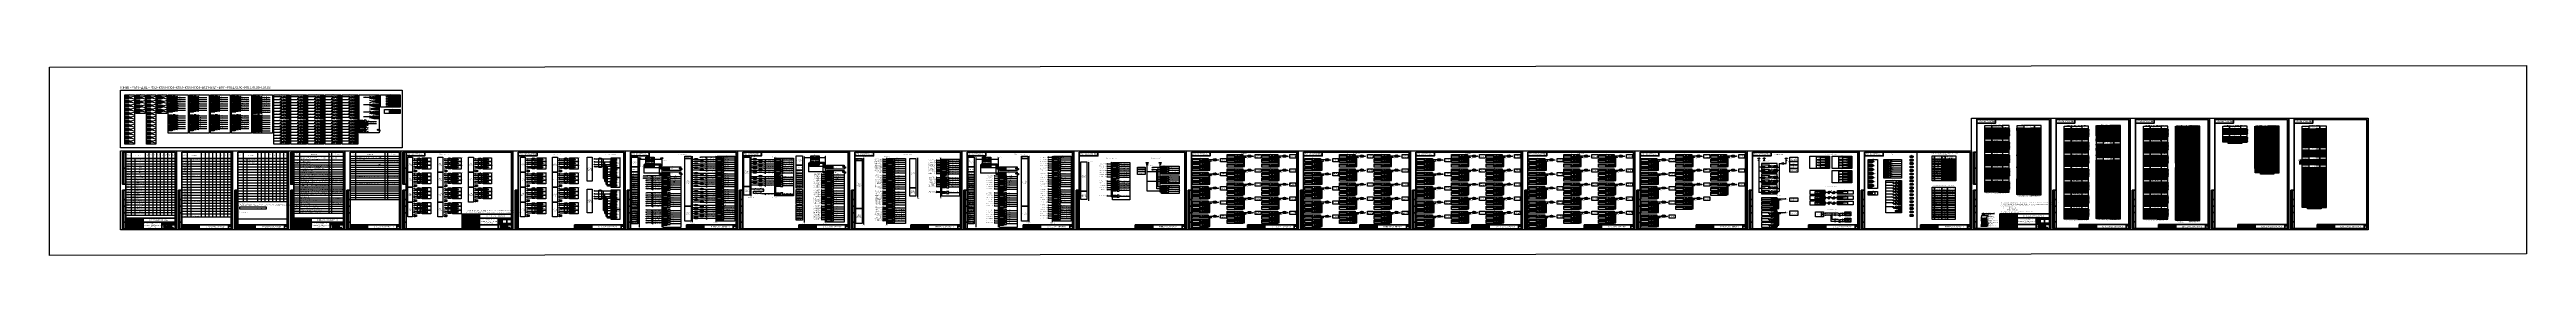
# Model space of a CAD drawing. Header units: millimetres. Extents: x -1315 to 7958, y -96 to 618.
import ezdxf

# ---------------------------------------------------------------- set-up
doc = ezdxf.new("R2010")
doc.units = ezdxf.units.MM
doc.styles.add('Gost_type_A', font='GOST_A.TTF')

# ---------------------------------------------------------------- blocks, each defined once
blk = doc.blocks.new('Штамп угловой верхний')
at = {"lineweight": 50}
blk.add_lwpolyline([(0, 0), (70, 0), (70, -14), (0, -14)], close=True, dxfattribs=at)
blk = doc.blocks.new('Формат_А3')
blk.add_lwpolyline([(-420, 297), (0, 297), (0, 0), (-420, 0)], close=True)
at = {"lineweight": 50}
blk.add_lwpolyline([(-400, 292), (-5, 292), (-5, 5), (-400, 5)], close=True, dxfattribs=at)
blk = doc.blocks.new('Штамп левый верхний')
at = {"lineweight": 50}
for points in [[(-12, 0), (-7, 0), (-7, -60), (-12, -60)], [(-7, 0), (0, 0), (0, -60), (-7, -60)], [(-12, -60), (-7, -60), (-7, -120), (-12, -120)], [(-7, -60), (0, -60), (0, -120), (-7, -120)]]:
    blk.add_lwpolyline(points, close=True, dxfattribs=at)
at = {"char_height": 2.5, "width": 60, "attachment_point": 5, "rotation": 90, "style": 'Gost_type_A'}
for s, insert in [('Перв. примен.', (-9.5, -30)), ('Справ. №', (-9.5, -90))]:
    blk.add_mtext(s, dxfattribs=dict(at, insert=insert))
blk = doc.blocks.new('Штамп левый нижний')
at = {"lineweight": 50}
for points in [[(-12, 145), (-7, 145), (-7, 110), (-12, 110)], [(-12, 110), (-7, 110), (-7, 85), (-12, 85)], [(-7, 145), (0, 145), (0, 110), (-7, 110)], [(-7, 110), (0, 110), (0, 85), (-7, 85)], [(-12, 85), (-7, 85), (-7, 60), (-12, 60)], [(-12, 60), (-7, 60), (-7, 25), (-12, 25)], [(-12, 25), (-7, 25), (-7, 0), (-12, 0)], [(-7, 85), (0, 85), (0, 60), (-7, 60)], [(-7, 60), (0, 60), (0, 25), (-7, 25)], [(-7, 25), (0, 25), (0, 0), (-7, 0)]]:
    blk.add_lwpolyline(points, close=True, dxfattribs=at)
at = {"char_height": 2.5, "attachment_point": 5, "rotation": 90, "style": 'Gost_type_A'}
for s, insert, width in [('Инв. № дубл.', (-9.5, 97.5), 25), ('Подп. и дата', (-9.5, 127.5), 35), ('Подп. и дата', (-9.5, 42.5), 35), ('Инв. N подл.', (-9.5, 12.5), 25), ('Взам. инв. №', (-9.5, 72.5), 25)]:
    blk.add_mtext(s, dxfattribs=dict(at, insert=insert, width=width))
blk = doc.blocks.new('*U15')
at = {"lineweight": 0, "true_color": 0x00cb62}
h = blk.add_hatch(color=112, dxfattribs=at)
h.dxf.hatch_style = 1
edge = h.paths.add_edge_path()
edge.add_spline(control_points=[(-12.5, 6.1), (-15.9, 6.1), (-18.6, 3.3), (-18.6, 0)], knot_values=[1, 1, 1, 1, 2, 2, 2, 2], degree=3, periodic=0)
edge.add_spline(control_points=[(-18.6, 0), (-18.6, -3.4), (-15.9, -6.2), (-12.5, -6.2)], knot_values=[0, 0, 0, 0, 1, 1, 1, 1], degree=3, periodic=0)
edge.add_spline(control_points=[(-12.5, -6.2), (-9.1, -6.2), (-6.3, -3.4), (-6.3, 0)], knot_values=[3, 3, 3, 3, 4, 4, 4, 4], degree=3, periodic=0)
edge.add_spline(control_points=[(-6.3, 0), (-6.3, 3.3), (-9.1, 6.1), (-12.5, 6.1)], knot_values=[2, 2, 2, 2, 3, 3, 3, 3], degree=3, periodic=0)
edge = h.paths.add_edge_path(flags=16)
edge.add_spline(control_points=[(-18.2, 0), (-18.2, 3.2), (-15.7, 6), (-12.5, 6)], knot_values=[0, 0, 0, 0, 1, 1, 1, 1], degree=3, periodic=0)
edge.add_spline(control_points=[(-12.5, 6), (-9.2, 6), (-6.7, 3.2), (-6.7, 0)], knot_values=[3, 3, 3, 3, 4, 4, 4, 4], degree=3, periodic=0)
edge.add_spline(control_points=[(-6.7, 0), (-6.7, -3.3), (-9.2, -5.8), (-12.5, -5.8)], knot_values=[2, 2, 2, 2, 3, 3, 3, 3], degree=3, periodic=0)
edge.add_spline(control_points=[(-12.5, -5.8), (-15.7, -5.8), (-18.2, -3.3), (-18.2, 0)], knot_values=[1, 1, 1, 1, 2, 2, 2, 2], degree=3, periodic=0)
h = blk.add_hatch(color=112, dxfattribs=at)
h.dxf.hatch_style = 1
edge = h.paths.add_edge_path()
edge.add_spline(control_points=[(-12.5, 5.5), (-15.7, 5.5), (-18.2, 3), (-18.2, 0)], knot_values=[1, 1, 1, 1, 2, 2, 2, 2], degree=3, periodic=0)
edge.add_spline(control_points=[(-18.2, 0), (-18.2, -3.1), (-15.7, -5.6), (-12.5, -5.6)], knot_values=[0, 0, 0, 0, 1, 1, 1, 1], degree=3, periodic=0)
edge.add_spline(control_points=[(-12.5, -5.6), (-9.3, -5.6), (-6.7, -3.1), (-6.7, 0)], knot_values=[3, 3, 3, 3, 4, 4, 4, 4], degree=3, periodic=0)
edge.add_spline(control_points=[(-6.7, 0), (-6.7, 3), (-9.3, 5.5), (-12.5, 5.5)], knot_values=[2, 2, 2, 2, 3, 3, 3, 3], degree=3, periodic=0)
edge = h.paths.add_edge_path(flags=16)
edge.add_spline(control_points=[(-17.9, 0), (-17.9, 2.9), (-15.5, 5.4), (-12.5, 5.4)], knot_values=[0, 0, 0, 0, 1, 1, 1, 1], degree=3, periodic=0)
edge.add_spline(control_points=[(-12.5, 5.4), (-9.4, 5.4), (-7.1, 2.9), (-7.1, 0)], knot_values=[3, 3, 3, 3, 4, 4, 4, 4], degree=3, periodic=0)
edge.add_spline(control_points=[(-7.1, 0), (-7.1, -3), (-9.4, -5.3), (-12.5, -5.3)], knot_values=[2, 2, 2, 2, 3, 3, 3, 3], degree=3, periodic=0)
edge.add_spline(control_points=[(-12.5, -5.3), (-15.5, -5.3), (-17.9, -3), (-17.9, 0)], knot_values=[1, 1, 1, 1, 2, 2, 2, 2], degree=3, periodic=0)
h = blk.add_hatch(color=112, dxfattribs=at)
h.dxf.hatch_style = 1
edge = h.paths.add_edge_path()
edge.add_spline(control_points=[(-17.9, 0), (-17.9, -2.8), (-15.5, -5), (-12.5, -5)], knot_values=[0, 0, 0, 0, 1, 1, 1, 1], degree=3, periodic=0)
edge.add_spline(control_points=[(-12.5, -5), (-9.5, -5), (-7.1, -2.8), (-7.1, 0)], knot_values=[3, 3, 3, 3, 4, 4, 4, 4], degree=3, periodic=0)
edge.add_spline(control_points=[(-7.1, 0), (-7.1, 2.7), (-9.5, 4.9), (-12.5, 4.9)], knot_values=[2, 2, 2, 2, 3, 3, 3, 3], degree=3, periodic=0)
edge.add_spline(control_points=[(-12.5, 4.9), (-15.5, 4.9), (-17.9, 2.7), (-17.9, 0)], knot_values=[1, 1, 1, 1, 2, 2, 2, 2], degree=3, periodic=0)
edge = h.paths.add_edge_path(flags=16)
edge.add_spline(control_points=[(-17.5, 0), (-17.5, 2.6), (-15.3, 4.8), (-12.5, 4.8)], knot_values=[0, 0, 0, 0, 1, 1, 1, 1], degree=3, periodic=0)
edge.add_spline(control_points=[(-12.5, 4.8), (-9.6, 4.8), (-7.4, 2.6), (-7.4, 0)], knot_values=[3, 3, 3, 3, 4, 4, 4, 4], degree=3, periodic=0)
edge.add_spline(control_points=[(-7.4, 0), (-7.4, -2.7), (-9.6, -4.7), (-12.5, -4.7)], knot_values=[2, 2, 2, 2, 3, 3, 3, 3], degree=3, periodic=0)
edge.add_spline(control_points=[(-12.5, -4.7), (-15.3, -4.7), (-17.5, -2.7), (-17.5, 0)], knot_values=[1, 1, 1, 1, 2, 2, 2, 2], degree=3, periodic=0)
h = blk.add_hatch(color=112, dxfattribs=at)
h.dxf.hatch_style = 1
edge = h.paths.add_edge_path()
edge.add_spline(control_points=[(-7.4, 0), (-7.4, 0.3), (-7.5, 0.6), (-7.5, 0.9)], knot_values=[3, 3, 3, 3, 3.12466, 3.12466, 3.12466, 3.12466], degree=3, periodic=0)
edge.add_spline(control_points=[(-7.5, 0.9), (-8, 2.9), (-10.1, 4.4), (-12.5, 4.4)], knot_values=[2, 2, 2, 2, 2.864772, 2.864772, 2.864772, 2.864772], degree=3, periodic=0)
edge.add_spline(control_points=[(-12.5, 4.4), (-14.9, 4.4), (-16.9, 2.9), (-17.4, 0.9)], knot_values=[1.135231, 1.135231, 1.135231, 1.135231, 2, 2, 2, 2], degree=3, periodic=0)
edge.add_spline(control_points=[(-17.4, 0.9), (-17.5, 0.6), (-17.5, 0.3), (-17.5, 0)], knot_values=[0.875337, 0.875337, 0.875337, 0.875337, 1, 1, 1, 1], degree=3, periodic=0)
edge.add_spline(control_points=[(-17.5, 0), (-17.5, -0.4), (-17.5, -0.7), (-17.4, -1.1)], knot_values=[1, 1, 1, 1, 1.132178, 1.132178, 1.132178, 1.132178], degree=3, periodic=0)
edge.add_spline(control_points=[(-17.4, -1.1), (-16.9, -3), (-14.9, -4.5), (-12.5, -4.5)], knot_values=[0, 0, 0, 0, 0.858028, 0.858028, 0.858028, 0.858028], degree=3, periodic=0)
edge.add_spline(control_points=[(-12.5, -4.5), (-10.1, -4.5), (-8.1, -3), (-7.6, -1.1)], knot_values=[3.141968, 3.141968, 3.141968, 3.141968, 4, 4, 4, 4], degree=3, periodic=0)
edge.add_spline(control_points=[(-7.6, -1.1), (-7.5, -0.7), (-7.4, -0.4), (-7.4, 0)], knot_values=[2.867825, 2.867825, 2.867825, 2.867825, 3, 3, 3, 3], degree=3, periodic=0)
edge = h.paths.add_edge_path(flags=16)
edge.add_spline(control_points=[(-17.2, 0), (-17.2, 0.2), (-17.1, 0.5), (-17.1, 0.8)], knot_values=[1, 1, 1, 1, 1.132889, 1.132889, 1.132889, 1.132889], degree=3, periodic=0)
edge.add_spline(control_points=[(-17.1, 0.8), (-16.6, 2.7), (-14.8, 4.2), (-12.5, 4.2)], knot_values=[0, 0, 0, 0, 0.878882, 0.878882, 0.878882, 0.878882], degree=3, periodic=0)
edge.add_spline(control_points=[(-12.5, 4.2), (-10.1, 4.2), (-8.3, 2.7), (-7.9, 0.8)], knot_values=[3.121118, 3.121118, 3.121118, 3.121118, 4, 4, 4, 4], degree=3, periodic=0)
edge.add_spline(control_points=[(-7.9, 0.8), (-7.8, 0.5), (-7.8, 0.2), (-7.8, 0)], knot_values=[2.867111, 2.867111, 2.867111, 2.867111, 3, 3, 3, 3], degree=3, periodic=0)
edge.add_spline(control_points=[(-7.8, 0), (-7.8, -0.3), (-7.8, -0.6), (-7.9, -0.9)], knot_values=[3, 3, 3, 3, 3.139265, 3.139265, 3.139265, 3.139265], degree=3, periodic=0)
edge.add_spline(control_points=[(-7.9, -0.9), (-8.3, -2.8), (-10.2, -4.1), (-12.5, -4.1), (-14.8, -4.1), (-16.6, -2.8), (-17, -0.9)], knot_values=[1.128324, 1.128324, 1.128324, 1.128324, 2, 2, 2, 2.871676, 2.871676, 2.871676, 2.871676], degree=3, periodic=0)
edge.add_spline(control_points=[(-17, -0.9), (-17.1, -0.6), (-17.2, -0.3), (-17.2, 0)], knot_values=[0.860735, 0.860735, 0.860735, 0.860735, 1, 1, 1, 1], degree=3, periodic=0)
edge = h.paths.add_edge_path(flags=0)
edge.add_spline(control_points=[(-16.8, 0), (-16.8, 0.2), (-16.8, 0.4), (-16.7, 0.6)], knot_values=[1, 1, 1, 1, 1.129952, 1.129952, 1.129952, 1.129952], degree=3, periodic=0)
edge.add_spline(control_points=[(-16.7, 0.6), (-16.3, 2.3), (-14.6, 3.7), (-12.5, 3.7)], knot_values=[0, 0, 0, 0, 0.883348, 0.883348, 0.883348, 0.883348], degree=3, periodic=0)
edge.add_spline(control_points=[(-12.5, 3.7), (-10.3, 3.7), (-8.6, 2.3), (-8.2, 0.6)], knot_values=[3.11667, 3.11667, 3.11667, 3.11667, 4, 4, 4, 4], degree=3, periodic=0)
edge.add_spline(control_points=[(-8.2, 0.6), (-8.2, 0.4), (-8.1, 0.2), (-8.1, 0)], knot_values=[2.870028, 2.870028, 2.870028, 2.870028, 3, 3, 3, 3], degree=3, periodic=0)
edge.add_spline(control_points=[(-8.1, 0), (-8.1, -0.3), (-8.2, -0.5), (-8.2, -0.8)], knot_values=[3, 3, 3, 3, 3.135947, 3.135947, 3.135947, 3.135947], degree=3, periodic=0)
edge.add_spline(control_points=[(-8.2, -0.8), (-8.6, -2.4), (-10.3, -3.5), (-12.5, -3.5)], knot_values=[2, 2, 2, 2, 2.876458, 2.876458, 2.876458, 2.876458], degree=3, periodic=0)
edge.add_spline(control_points=[(-12.5, -3.5), (-14.6, -3.5), (-16.3, -2.4), (-16.7, -0.8)], knot_values=[1.12352, 1.12352, 1.12352, 1.12352, 2, 2, 2, 2], degree=3, periodic=0)
edge.add_spline(control_points=[(-16.7, -0.8), (-16.8, -0.5), (-16.8, -0.3), (-16.8, 0)], knot_values=[0.864077, 0.864077, 0.864077, 0.864077, 1, 1, 1, 1], degree=3, periodic=0)
edge = h.paths.add_edge_path(flags=0)
edge.add_spline(control_points=[(-16.4, 0), (-16.4, 0.1), (-16.4, 0.3), (-16.4, 0.5)], knot_values=[1, 1, 1, 1, 1.126377, 1.126377, 1.126377, 1.126377], degree=3, periodic=0)
edge.add_spline(control_points=[(-16.4, 0.5), (-16, 1.9), (-14.5, 3.1), (-12.5, 3.1)], knot_values=[0, 0, 0, 0, 0.888928, 0.888928, 0.888928, 0.888928], degree=3, periodic=0)
edge.add_spline(control_points=[(-12.5, 3.1), (-10.5, 3.1), (-8.9, 1.9), (-8.6, 0.5)], knot_values=[3.111075, 3.111075, 3.111075, 3.111075, 4, 4, 4, 4], degree=3, periodic=0)
edge.add_spline(control_points=[(-8.6, 0.5), (-8.5, 0.3), (-8.5, 0.1), (-8.5, 0)], knot_values=[2.87362, 2.87362, 2.87362, 2.87362, 3, 3, 3, 3], degree=3, periodic=0)
edge.add_spline(control_points=[(-8.5, 0), (-8.5, -0.2), (-8.5, -0.4), (-8.6, -0.6)], knot_values=[3, 3, 3, 3, 3.131788, 3.131788, 3.131788, 3.131788], degree=3, periodic=0)
edge.add_spline(control_points=[(-8.6, -0.6), (-8.9, -2), (-10.5, -3), (-12.5, -3)], knot_values=[2, 2, 2, 2, 2.882553, 2.882553, 2.882553, 2.882553], degree=3, periodic=0)
edge.add_spline(control_points=[(-12.5, -3), (-14.5, -3), (-16, -2), (-16.3, -0.6)], knot_values=[1.117444, 1.117444, 1.117444, 1.117444, 2, 2, 2, 2], degree=3, periodic=0)
edge.add_spline(control_points=[(-16.3, -0.6), (-16.4, -0.4), (-16.4, -0.2), (-16.4, 0)], knot_values=[0.868215, 0.868215, 0.868215, 0.868215, 1, 1, 1, 1], degree=3, periodic=0)
edge = h.paths.add_edge_path(flags=0)
edge.add_spline(control_points=[(-16, -0.5), (-16, -0.3), (-16.1, -0.2), (-16.1, 0), (-16.1, 0.1), (-16, 0.2), (-16, 0.4)], knot_values=[0.873534, 0.873534, 0.873534, 0.873534, 1, 1, 1, 1.12176, 1.12176, 1.12176, 1.12176], degree=3, periodic=0)
edge.add_spline(control_points=[(-16, 0.4), (-15.7, 1.5), (-14.3, 2.5), (-12.5, 2.5), (-10.6, 2.5), (-9.2, 1.5), (-8.9, 0.4)], knot_values=[3.103684, 3.103684, 3.103684, 3.103684, 3.999991, 3.999991, 3.999991, 4.896306, 4.896306, 4.896306, 4.896306], degree=3, periodic=0)
edge.add_spline(control_points=[(-8.9, 0.4), (-8.9, 0.2), (-8.9, 0.1), (-8.9, 0), (-8.9, -0.2), (-8.9, -0.3), (-8.9, -0.5)], knot_values=[2.878251, 2.878251, 2.878251, 2.878251, 3, 3, 3, 3.126453, 3.126453, 3.126453, 3.126453], degree=3, periodic=0)
edge.add_spline(control_points=[(-8.9, -0.5), (-9.2, -1.6), (-10.6, -2.4), (-12.5, -2.4), (-14.3, -2.4), (-15.7, -1.6), (-16, -0.5)], knot_values=[1.109435, 1.109435, 1.109435, 1.109435, 2.000012, 2.000012, 2.000012, 2.890577, 2.890577, 2.890577, 2.890577], degree=3, periodic=0)
edge = h.paths.add_edge_path(flags=0)
edge.add_spline(control_points=[(-15.7, 0), (-15.7, 0.1), (-15.7, 0.2), (-15.6, 0.3)], knot_values=[1, 1, 1, 1, 1.121318, 1.121318, 1.121318, 1.121318], degree=3, periodic=0)
edge.add_spline(control_points=[(-15.6, 0.3), (-15.4, 1.2), (-14.1, 1.9), (-12.5, 1.9)], knot_values=[0, 0, 0, 0, 0.9007, 0.9007, 0.9007, 0.9007], degree=3, periodic=0)
edge.add_spline(control_points=[(-12.5, 1.9), (-10.8, 1.9), (-9.5, 1.2), (-9.3, 0.3)], knot_values=[3.099305, 3.099305, 3.099305, 3.099305, 4, 4, 4, 4], degree=3, periodic=0)
edge.add_spline(control_points=[(-9.3, 0.3), (-9.3, 0.2), (-9.2, 0.1), (-9.2, 0)], knot_values=[2.878676, 2.878676, 2.878676, 2.878676, 3, 3, 3, 3], degree=3, periodic=0)
edge.add_spline(control_points=[(-9.2, 0), (-9.2, -0.2), (-9.3, -0.3), (-9.3, -0.4)], knot_values=[3, 3, 3, 3, 3.126159, 3.126159, 3.126159, 3.126159], degree=3, periodic=0)
edge.add_spline(control_points=[(-9.3, -0.4), (-9.5, -1.2), (-10.8, -1.8), (-12.5, -1.8), (-14.1, -1.8), (-15.4, -1.2), (-15.6, -0.4)], knot_values=[1.105344, 1.105344, 1.105344, 1.105344, 1.999995, 1.999995, 1.999995, 2.89465, 2.89465, 2.89465, 2.89465], degree=3, periodic=0)
edge.add_spline(control_points=[(-15.6, -0.4), (-15.7, -0.3), (-15.7, -0.2), (-15.7, 0)], knot_values=[0.873848, 0.873848, 0.873848, 0.873848, 1, 1, 1, 1], degree=3, periodic=0)
edge = h.paths.add_edge_path(flags=0)
edge.add_spline(control_points=[(-15.3, 0), (-15.3, 0), (-15.3, 0.1), (-15.3, 0.2)], knot_values=[1, 1, 1, 1, 1.112633, 1.112633, 1.112633, 1.112633], degree=3, periodic=0)
edge.add_spline(control_points=[(-15.3, 0.2), (-15.1, 0.8), (-13.9, 1.4), (-12.5, 1.4)], knot_values=[0, 0, 0, 0, 0.904875, 0.904875, 0.904875, 0.904875], degree=3, periodic=0)
edge.add_spline(control_points=[(-12.5, 1.4), (-11, 1.4), (-9.9, 0.8), (-9.6, 0.2)], knot_values=[3.095133, 3.095133, 3.095133, 3.095133, 4, 4, 4, 4], degree=3, periodic=0)
edge.add_spline(control_points=[(-9.6, 0.2), (-9.6, 0.1), (-9.6, 0), (-9.6, 0)], knot_values=[2.887357, 2.887357, 2.887357, 2.887357, 3, 3, 3, 3], degree=3, periodic=0)
edge.add_spline(control_points=[(-9.6, 0), (-9.6, -0.1), (-9.6, -0.2), (-9.7, -0.3)], knot_values=[3, 3, 3, 3, 3.117814, 3.117814, 3.117814, 3.117814], degree=3, periodic=0)
edge.add_spline(control_points=[(-9.7, -0.3), (-9.9, -0.9), (-11, -1.2), (-12.5, -1.2)], knot_values=[2, 2, 2, 2, 2.897768, 2.897768, 2.897768, 2.897768], degree=3, periodic=0)
edge.add_spline(control_points=[(-12.5, -1.2), (-13.9, -1.2), (-15.1, -0.9), (-15.3, -0.3)], knot_values=[1.102221, 1.102221, 1.102221, 1.102221, 2, 2, 2, 2], degree=3, periodic=0)
edge.add_spline(control_points=[(-15.3, -0.3), (-15.3, -0.2), (-15.3, -0.1), (-15.3, 0)], knot_values=[0.882198, 0.882198, 0.882198, 0.882198, 1, 1, 1, 1], degree=3, periodic=0)
edge = h.paths.add_edge_path(flags=0)
edge.add_spline(control_points=[(-15, 0), (-15, 0), (-15, 0), (-14.9, 0)], knot_values=[0.901648, 0.901648, 0.901648, 0.901648, 1, 1, 1, 1], degree=3, periodic=0)
edge.add_spline(control_points=[(-14.9, 0), (-14.8, 0.4), (-13.9, 0.8), (-12.5, 0.8)], knot_values=[0, 0, 0, 0, 0.912829, 0.912829, 0.912829, 0.912829], degree=3, periodic=0)
edge.add_spline(control_points=[(-12.5, 0.8), (-11.1, 0.8), (-10.2, 0.4), (-10, 0)], knot_values=[3.087219, 3.087219, 3.087219, 3.087219, 4, 4, 4, 4], degree=3, periodic=0)
edge.add_spline(control_points=[(-10, 0), (-10, 0), (-10, 0), (-10, 0)], knot_values=[3, 3, 3, 3, 3.098413, 3.098413, 3.098413, 3.098413], degree=3, periodic=0)
edge.add_spline(control_points=[(-10, 0), (-10, -0.1), (-10, -0.1), (-10, -0.1)], knot_values=[2.896056, 2.896056, 2.896056, 2.896056, 3, 3, 3, 3], degree=3, periodic=0)
edge.add_spline(control_points=[(-10, -0.1), (-10.2, -0.4), (-11.1, -0.7), (-12.5, -0.7)], knot_values=[2, 2, 2, 2, 2.903474, 2.903474, 2.903474, 2.903474], degree=3, periodic=0)
edge.add_spline(control_points=[(-12.5, -0.7), (-13.8, -0.7), (-14.8, -0.4), (-14.9, -0.1)], knot_values=[1.096469, 1.096469, 1.096469, 1.096469, 2, 2, 2, 2], degree=3, periodic=0)
edge.add_spline(control_points=[(-14.9, -0.1), (-15, -0.1), (-15, -0.1), (-15, 0)], knot_values=[1, 1, 1, 1, 1.103878, 1.103878, 1.103878, 1.103878], degree=3, periodic=0)
edge = h.paths.add_edge_path(flags=0)
edge.add_spline(control_points=[(-14.6, 0), (-14.6, 0), (-13.3, 0.1), (-12.5, 0.1)], knot_values=[1, 1, 1, 1, 2, 2, 2, 2], degree=3, periodic=0)
edge.add_spline(control_points=[(-12.5, 0.1), (-11.7, 0.1), (-10.4, 0), (-10.4, 0)], knot_values=[2, 2, 2, 2, 3, 3, 3, 3], degree=3, periodic=0)
edge.add_spline(control_points=[(-10.4, 0), (-10.4, -0.1), (-11.7, -0.2), (-12.5, -0.2)], knot_values=[3, 3, 3, 3, 4, 4, 4, 4], degree=3, periodic=0)
edge.add_spline(control_points=[(-12.5, -0.2), (-13.3, -0.2), (-14.6, -0.1), (-14.6, 0)], knot_values=[0, 0, 0, 0, 1, 1, 1, 1], degree=3, periodic=0)
h = blk.add_hatch(color=112, dxfattribs=at)
h.dxf.hatch_style = 1
edge = h.paths.add_edge_path()
edge.add_spline(control_points=[(-16.7, 0.6), (-16.3, 2.3), (-14.6, 3.7), (-12.5, 3.7)], knot_values=[0, 0, 0, 0, 0.883348, 0.883348, 0.883348, 0.883348], degree=3, periodic=0)
edge.add_spline(control_points=[(-12.5, 3.7), (-10.3, 3.7), (-8.6, 2.3), (-8.2, 0.6)], knot_values=[3.11667, 3.11667, 3.11667, 3.11667, 4, 4, 4, 4], degree=3, periodic=0)
edge.add_spline(control_points=[(-8.2, 0.6), (-8.2, 0.4), (-8.1, 0.2), (-8.1, 0)], knot_values=[2.870028, 2.870028, 2.870028, 2.870028, 3, 3, 3, 3], degree=3, periodic=0)
edge.add_spline(control_points=[(-8.1, 0), (-8.1, -0.3), (-8.2, -0.5), (-8.2, -0.8)], knot_values=[3, 3, 3, 3, 3.135947, 3.135947, 3.135947, 3.135947], degree=3, periodic=0)
edge.add_spline(control_points=[(-8.2, -0.8), (-8.6, -2.4), (-10.3, -3.5), (-12.5, -3.5)], knot_values=[2, 2, 2, 2, 2.876458, 2.876458, 2.876458, 2.876458], degree=3, periodic=0)
edge.add_spline(control_points=[(-12.5, -3.5), (-13.9, -3.5), (-15.1, -3.1), (-15.8, -2.3)], knot_values=[1.431996, 1.431996, 1.431996, 1.431996, 2, 2, 2, 2], degree=3, periodic=0)
edge.add_line((-15.8, -2.3), (-16.1, -2.5))
edge.add_spline(control_points=[(-16.1, -2.5), (-15.3, -3.3), (-13.9, -3.9), (-12.5, -3.9)], knot_values=[0, 0, 0, 0, 0.570003, 0.570003, 0.570003, 0.570003], degree=3, periodic=0)
edge.add_spline(control_points=[(-12.5, -3.9), (-10.2, -3.9), (-8.4, -2.6), (-7.9, -0.9)], knot_values=[3.139265, 3.139265, 3.139265, 3.139265, 4, 4, 4, 4], degree=3, periodic=0)
edge.add_spline(control_points=[(-7.9, -0.9), (-7.8, -0.6), (-7.8, -0.3), (-7.8, 0), (-7.8, 0.2), (-7.8, 0.5), (-7.9, 0.8)], knot_values=[2.871676, 2.871676, 2.871676, 2.871676, 3, 3, 3, 3.121118, 3.121118, 3.121118, 3.121118], degree=3, periodic=0)
edge.add_spline(control_points=[(-7.9, 0.8), (-8.3, 2.5), (-10.2, 3.8), (-12.5, 3.8)], knot_values=[2, 2, 2, 2, 2.867111, 2.867111, 2.867111, 2.867111], degree=3, periodic=0)
edge.add_spline(control_points=[(-12.5, 3.8), (-14.7, 3.8), (-16.6, 2.5), (-17.1, 0.8)], knot_values=[1.132889, 1.132889, 1.132889, 1.132889, 2, 2, 2, 2], degree=3, periodic=0)
edge.add_spline(control_points=[(-17.1, 0.8), (-17.1, 0.5), (-17.1, 0.2), (-17.1, 0), (-17.1, -0.3), (-17.1, -0.6), (-17, -0.9)], knot_values=[0.878882, 0.878882, 0.878882, 0.878882, 1, 1, 1, 1.128324, 1.128324, 1.128324, 1.128324], degree=3, periodic=0)
edge.add_spline(control_points=[(-17, -0.9), (-16.9, -1.5), (-16.6, -2), (-16.1, -2.5)], knot_values=[0.570003, 0.570003, 0.570003, 0.570003, 0.860735, 0.860735, 0.860735, 0.860735], degree=3, periodic=0)
edge.add_line((-16.1, -2.5), (-15.8, -2.3))
edge.add_spline(control_points=[(-15.8, -2.3), (-16.3, -1.8), (-16.6, -1.3), (-16.7, -0.8)], knot_values=[1.12352, 1.12352, 1.12352, 1.12352, 1.431996, 1.431996, 1.431996, 1.431996], degree=3, periodic=0)
edge.add_spline(control_points=[(-16.7, -0.8), (-16.8, -0.5), (-16.8, -0.3), (-16.8, 0)], knot_values=[0.864077, 0.864077, 0.864077, 0.864077, 1, 1, 1, 1], degree=3, periodic=0)
edge.add_spline(control_points=[(-16.8, 0), (-16.8, 0.2), (-16.8, 0.4), (-16.7, 0.6)], knot_values=[1, 1, 1, 1, 1.129952, 1.129952, 1.129952, 1.129952], degree=3, periodic=0)
h = blk.add_hatch(color=112, dxfattribs=at)
h.dxf.hatch_style = 1
edge = h.paths.add_edge_path()
edge.add_spline(control_points=[(-16.8, 0), (-16.8, -0.3), (-16.7, -0.5), (-16.7, -0.8)], knot_values=[1, 1, 1, 1, 1.12352, 1.12352, 1.12352, 1.12352], degree=3, periodic=0)
edge.add_spline(control_points=[(-16.7, -0.8), (-16.3, -2.2), (-14.5, -3.3), (-12.5, -3.3)], knot_values=[0, 0, 0, 0, 0.864077, 0.864077, 0.864077, 0.864077], degree=3, periodic=0)
edge.add_spline(control_points=[(-12.5, -3.3), (-10.4, -3.3), (-8.7, -2.2), (-8.2, -0.8)], knot_values=[3.135947, 3.135947, 3.135947, 3.135947, 4, 4, 4, 4], degree=3, periodic=0)
edge.add_spline(control_points=[(-8.2, -0.8), (-8.2, -0.5), (-8.2, -0.3), (-8.2, 0)], knot_values=[2.876458, 2.876458, 2.876458, 2.876458, 3, 3, 3, 3], degree=3, periodic=0)
edge.add_spline(control_points=[(-8.2, 0), (-8.2, 0.2), (-8.2, 0.4), (-8.2, 0.6)], knot_values=[3, 3, 3, 3, 3.11667, 3.11667, 3.11667, 3.11667], degree=3, periodic=0)
edge.add_spline(control_points=[(-8.2, 0.6), (-8.7, 2.1), (-10.4, 3.2), (-12.5, 3.2)], knot_values=[2, 2, 2, 2, 2.870028, 2.870028, 2.870028, 2.870028], degree=3, periodic=0)
edge.add_spline(control_points=[(-12.5, 3.2), (-14.5, 3.2), (-16.3, 2.1), (-16.7, 0.6)], knot_values=[1.129952, 1.129952, 1.129952, 1.129952, 2, 2, 2, 2], degree=3, periodic=0)
edge.add_spline(control_points=[(-16.7, 0.6), (-16.8, 0.4), (-16.8, 0.2), (-16.8, 0)], knot_values=[0.883348, 0.883348, 0.883348, 0.883348, 1, 1, 1, 1], degree=3, periodic=0)
edge = h.paths.add_edge_path(flags=16)
edge.add_spline(control_points=[(-16.4, 0), (-16.4, 0.1), (-16.4, 0.3), (-16.4, 0.5)], knot_values=[1, 1, 1, 1, 1.126377, 1.126377, 1.126377, 1.126377], degree=3, periodic=0)
edge.add_spline(control_points=[(-16.4, 0.5), (-16, 1.9), (-14.5, 3.1), (-12.5, 3.1)], knot_values=[0, 0, 0, 0, 0.888928, 0.888928, 0.888928, 0.888928], degree=3, periodic=0)
edge.add_spline(control_points=[(-12.5, 3.1), (-10.5, 3.1), (-8.9, 1.9), (-8.6, 0.5)], knot_values=[3.111075, 3.111075, 3.111075, 3.111075, 4, 4, 4, 4], degree=3, periodic=0)
edge.add_spline(control_points=[(-8.6, 0.5), (-8.5, 0.3), (-8.5, 0.1), (-8.5, 0)], knot_values=[2.87362, 2.87362, 2.87362, 2.87362, 3, 3, 3, 3], degree=3, periodic=0)
edge.add_spline(control_points=[(-8.5, 0), (-8.5, -0.2), (-8.5, -0.4), (-8.6, -0.6)], knot_values=[3, 3, 3, 3, 3.131788, 3.131788, 3.131788, 3.131788], degree=3, periodic=0)
edge.add_spline(control_points=[(-8.6, -0.6), (-8.9, -2), (-10.5, -3), (-12.5, -3)], knot_values=[2, 2, 2, 2, 2.882553, 2.882553, 2.882553, 2.882553], degree=3, periodic=0)
edge.add_spline(control_points=[(-12.5, -3), (-14.5, -3), (-16, -2), (-16.3, -0.6)], knot_values=[1.117444, 1.117444, 1.117444, 1.117444, 2, 2, 2, 2], degree=3, periodic=0)
edge.add_spline(control_points=[(-16.3, -0.6), (-16.4, -0.4), (-16.4, -0.2), (-16.4, 0)], knot_values=[0.868215, 0.868215, 0.868215, 0.868215, 1, 1, 1, 1], degree=3, periodic=0)
edge = h.paths.add_edge_path(flags=0)
edge.add_spline(control_points=[(-16, -0.5), (-16, -0.3), (-16.1, -0.2), (-16.1, 0), (-16.1, 0.1), (-16, 0.2), (-16, 0.4)], knot_values=[0.873534, 0.873534, 0.873534, 0.873534, 1, 1, 1, 1.12176, 1.12176, 1.12176, 1.12176], degree=3, periodic=0)
edge.add_spline(control_points=[(-16, 0.4), (-15.7, 1.5), (-14.3, 2.5), (-12.5, 2.5), (-10.6, 2.5), (-9.2, 1.5), (-8.9, 0.4)], knot_values=[3.103684, 3.103684, 3.103684, 3.103684, 3.999991, 3.999991, 3.999991, 4.896306, 4.896306, 4.896306, 4.896306], degree=3, periodic=0)
edge.add_spline(control_points=[(-8.9, 0.4), (-8.9, 0.2), (-8.9, 0.1), (-8.9, 0), (-8.9, -0.2), (-8.9, -0.3), (-8.9, -0.5)], knot_values=[2.878251, 2.878251, 2.878251, 2.878251, 3, 3, 3, 3.126453, 3.126453, 3.126453, 3.126453], degree=3, periodic=0)
edge.add_spline(control_points=[(-8.9, -0.5), (-9.2, -1.6), (-10.6, -2.4), (-12.5, -2.4), (-14.3, -2.4), (-15.7, -1.6), (-16, -0.5)], knot_values=[1.109435, 1.109435, 1.109435, 1.109435, 2.000012, 2.000012, 2.000012, 2.890577, 2.890577, 2.890577, 2.890577], degree=3, periodic=0)
edge = h.paths.add_edge_path(flags=0)
edge.add_spline(control_points=[(-15.7, 0), (-15.7, 0.1), (-15.7, 0.2), (-15.6, 0.3)], knot_values=[1, 1, 1, 1, 1.121318, 1.121318, 1.121318, 1.121318], degree=3, periodic=0)
edge.add_spline(control_points=[(-15.6, 0.3), (-15.4, 1.2), (-14.1, 1.9), (-12.5, 1.9)], knot_values=[0, 0, 0, 0, 0.9007, 0.9007, 0.9007, 0.9007], degree=3, periodic=0)
edge.add_spline(control_points=[(-12.5, 1.9), (-10.8, 1.9), (-9.5, 1.2), (-9.3, 0.3)], knot_values=[3.099305, 3.099305, 3.099305, 3.099305, 4, 4, 4, 4], degree=3, periodic=0)
edge.add_spline(control_points=[(-9.3, 0.3), (-9.3, 0.2), (-9.2, 0.1), (-9.2, 0)], knot_values=[2.878676, 2.878676, 2.878676, 2.878676, 3, 3, 3, 3], degree=3, periodic=0)
edge.add_spline(control_points=[(-9.2, 0), (-9.2, -0.2), (-9.3, -0.3), (-9.3, -0.4)], knot_values=[3, 3, 3, 3, 3.126159, 3.126159, 3.126159, 3.126159], degree=3, periodic=0)
edge.add_spline(control_points=[(-9.3, -0.4), (-9.5, -1.2), (-10.8, -1.8), (-12.5, -1.8), (-14.1, -1.8), (-15.4, -1.2), (-15.6, -0.4)], knot_values=[1.105344, 1.105344, 1.105344, 1.105344, 1.999995, 1.999995, 1.999995, 2.89465, 2.89465, 2.89465, 2.89465], degree=3, periodic=0)
edge.add_spline(control_points=[(-15.6, -0.4), (-15.7, -0.3), (-15.7, -0.2), (-15.7, 0)], knot_values=[0.873848, 0.873848, 0.873848, 0.873848, 1, 1, 1, 1], degree=3, periodic=0)
edge = h.paths.add_edge_path(flags=0)
edge.add_spline(control_points=[(-15.3, 0.2), (-15.1, 0.8), (-13.9, 1.4), (-12.5, 1.4)], knot_values=[0, 0, 0, 0, 0.904875, 0.904875, 0.904875, 0.904875], degree=3, periodic=0)
edge.add_spline(control_points=[(-12.5, 1.4), (-11, 1.4), (-9.9, 0.8), (-9.6, 0.2)], knot_values=[3.095133, 3.095133, 3.095133, 3.095133, 4, 4, 4, 4], degree=3, periodic=0)
edge.add_spline(control_points=[(-9.6, 0.2), (-9.6, 0.1), (-9.6, 0), (-9.6, 0)], knot_values=[2.887357, 2.887357, 2.887357, 2.887357, 3, 3, 3, 3], degree=3, periodic=0)
edge.add_spline(control_points=[(-9.7, -0.3), (-9.6, -0.2), (-9.6, -0.1), (-9.6, 0)], knot_values=[3, 3, 3, 3, 3.117814, 3.117814, 3.117814, 3.117814], degree=3, periodic=0)
edge.add_spline(control_points=[(-9.7, -0.3), (-9.9, -0.9), (-11, -1.2), (-12.5, -1.2)], knot_values=[2, 2, 2, 2, 2.897768, 2.897768, 2.897768, 2.897768], degree=3, periodic=0)
edge.add_spline(control_points=[(-12.5, -1.2), (-13.9, -1.2), (-15.1, -0.9), (-15.3, -0.3)], knot_values=[1.102221, 1.102221, 1.102221, 1.102221, 2, 2, 2, 2], degree=3, periodic=0)
edge.add_spline(control_points=[(-15.3, 0), (-15.3, -0.1), (-15.3, -0.2), (-15.3, -0.3)], knot_values=[0.882198, 0.882198, 0.882198, 0.882198, 1, 1, 1, 1], degree=3, periodic=0)
edge.add_spline(control_points=[(-15.3, 0), (-15.3, 0), (-15.3, 0.1), (-15.3, 0.2)], knot_values=[1, 1, 1, 1, 1.112633, 1.112633, 1.112633, 1.112633], degree=3, periodic=0)
edge = h.paths.add_edge_path(flags=0)
edge.add_spline(control_points=[(-12.5, 0.4), (-13.3, 0.4), (-14.7, 0.3), (-14.9, 0)], knot_values=[0, 0, 0, 0, 0.901648, 0.901648, 0.901648, 0.901648], degree=3, periodic=0)
edge.add_spline(control_points=[(-14.9, 0), (-14.8, 0.4), (-13.9, 0.8), (-12.5, 0.8)], knot_values=[0, 0, 0, 0, 0.912829, 0.912829, 0.912829, 0.912829], degree=3, periodic=0)
edge.add_spline(control_points=[(-12.5, 0.8), (-11.1, 0.8), (-10.2, 0.4), (-10, 0)], knot_values=[3.087219, 3.087219, 3.087219, 3.087219, 4, 4, 4, 4], degree=3, periodic=0)
edge.add_spline(control_points=[(-10, 0), (-10, 0), (-10, 0), (-10, 0)], knot_values=[3, 3, 3, 3, 3.098413, 3.098413, 3.098413, 3.098413], degree=3, periodic=0)
edge.add_spline(control_points=[(-10, 0), (-10, -0.1), (-10, -0.1), (-10, -0.1)], knot_values=[2.896056, 2.896056, 2.896056, 2.896056, 3, 3, 3, 3], degree=3, periodic=0)
edge.add_spline(control_points=[(-12.5, -0.4), (-11.6, -0.4), (-10.3, -0.4), (-10, -0.1)], knot_values=[2, 2, 2, 2, 2.896056, 2.896056, 2.896056, 2.896056], degree=3, periodic=0)
edge.add_spline(control_points=[(-10, -0.1), (-10.2, -0.4), (-11.1, -0.7), (-12.5, -0.7)], knot_values=[2, 2, 2, 2, 2.903474, 2.903474, 2.903474, 2.903474], degree=3, periodic=0)
edge.add_spline(control_points=[(-12.5, -0.7), (-13.8, -0.7), (-14.8, -0.4), (-14.9, -0.1)], knot_values=[1.096469, 1.096469, 1.096469, 1.096469, 2, 2, 2, 2], degree=3, periodic=0)
edge.add_spline(control_points=[(-14.9, -0.1), (-15, -0.1), (-15, -0.1), (-15, 0)], knot_values=[1, 1, 1, 1, 1.103878, 1.103878, 1.103878, 1.103878], degree=3, periodic=0)
edge.add_spline(control_points=[(-15, 0), (-15, 0), (-15, 0), (-14.9, 0)], knot_values=[0.901648, 0.901648, 0.901648, 0.901648, 1, 1, 1, 1], degree=3, periodic=0)
edge = h.paths.add_edge_path(flags=0)
edge.add_spline(control_points=[(-14.6, 0), (-14.6, 0), (-13.3, 0.1), (-12.5, 0.1)], knot_values=[1, 1, 1, 1, 2, 2, 2, 2], degree=3, periodic=0)
edge.add_spline(control_points=[(-12.5, 0.1), (-11.7, 0.1), (-10.4, 0), (-10.4, 0)], knot_values=[2, 2, 2, 2, 3, 3, 3, 3], degree=3, periodic=0)
edge.add_spline(control_points=[(-10.4, 0), (-10.4, -0.1), (-11.7, -0.2), (-12.5, -0.2)], knot_values=[3, 3, 3, 3, 4, 4, 4, 4], degree=3, periodic=0)
edge.add_spline(control_points=[(-12.5, -0.2), (-13.3, -0.2), (-14.6, -0.1), (-14.6, 0)], knot_values=[0, 0, 0, 0, 1, 1, 1, 1], degree=3, periodic=0)
h = blk.add_hatch(color=112, dxfattribs=at)
h.dxf.hatch_style = 1
edge = h.paths.add_edge_path()
edge.add_spline(control_points=[(-16.4, 0.5), (-16.4, 0.3), (-16.4, 0.1), (-16.4, 0)], knot_values=[0.888928, 0.888928, 0.888928, 0.888928, 1, 1, 1, 1], degree=3, periodic=0)
edge.add_spline(control_points=[(-16.4, 0), (-16.4, -0.2), (-16.4, -0.4), (-16.3, -0.6)], knot_values=[1, 1, 1, 1, 1.117444, 1.117444, 1.117444, 1.117444], degree=3, periodic=0)
edge.add_spline(control_points=[(-16.3, -0.6), (-16, -1.8), (-14.4, -2.7), (-12.5, -2.7)], knot_values=[0, 0, 0, 0, 0.868215, 0.868215, 0.868215, 0.868215], degree=3, periodic=0)
edge.add_spline(control_points=[(-12.5, -2.7), (-10.6, -2.7), (-9, -1.8), (-8.6, -0.6)], knot_values=[3.131788, 3.131788, 3.131788, 3.131788, 4, 4, 4, 4], degree=3, periodic=0)
edge.add_spline(control_points=[(-8.6, -0.6), (-8.6, -0.4), (-8.5, -0.2), (-8.5, 0)], knot_values=[2.882553, 2.882553, 2.882553, 2.882553, 3, 3, 3, 3], degree=3, periodic=0)
edge.add_spline(control_points=[(-8.5, 0), (-8.5, 0.1), (-8.5, 0.3), (-8.6, 0.5)], knot_values=[3, 3, 3, 3, 3.111075, 3.111075, 3.111075, 3.111075], degree=3, periodic=0)
edge.add_spline(control_points=[(-8.6, 0.5), (-9, 1.7), (-10.6, 2.6), (-12.5, 2.6)], knot_values=[2, 2, 2, 2, 2.87362, 2.87362, 2.87362, 2.87362], degree=3, periodic=0)
edge.add_spline(control_points=[(-12.5, 2.6), (-14.4, 2.6), (-16, 1.7), (-16.4, 0.5)], knot_values=[1.126377, 1.126377, 1.126377, 1.126377, 2, 2, 2, 2], degree=3, periodic=0)
edge = h.paths.add_edge_path(flags=16)
edge.add_spline(control_points=[(-16, 0.4), (-15.7, 1.5), (-14.3, 2.5), (-12.5, 2.5), (-10.6, 2.5), (-9.2, 1.5), (-8.9, 0.4)], knot_values=[3.103684, 3.103684, 3.103684, 3.103684, 3.999991, 3.999991, 3.999991, 4.896306, 4.896306, 4.896306, 4.896306], degree=3, periodic=0)
edge.add_spline(control_points=[(-8.9, 0.4), (-8.9, 0.2), (-8.9, 0.1), (-8.9, 0), (-8.9, -0.2), (-8.9, -0.3), (-8.9, -0.5)], knot_values=[2.878251, 2.878251, 2.878251, 2.878251, 3, 3, 3, 3.126453, 3.126453, 3.126453, 3.126453], degree=3, periodic=0)
edge.add_spline(control_points=[(-8.9, -0.5), (-9.2, -1.6), (-10.6, -2.4), (-12.5, -2.4), (-14.3, -2.4), (-15.7, -1.6), (-16, -0.5)], knot_values=[1.109435, 1.109435, 1.109435, 1.109435, 2.000012, 2.000012, 2.000012, 2.890577, 2.890577, 2.890577, 2.890577], degree=3, periodic=0)
edge.add_spline(control_points=[(-16, -0.5), (-16, -0.3), (-16.1, -0.2), (-16.1, 0), (-16.1, 0.1), (-16, 0.2), (-16, 0.4)], knot_values=[0.873534, 0.873534, 0.873534, 0.873534, 1, 1, 1, 1.12176, 1.12176, 1.12176, 1.12176], degree=3, periodic=0)
edge = h.paths.add_edge_path(flags=0)
edge.add_spline(control_points=[(-15.6, 0.3), (-15.4, 1.2), (-14.1, 1.9), (-12.5, 1.9)], knot_values=[0, 0, 0, 0, 0.9007, 0.9007, 0.9007, 0.9007], degree=3, periodic=0)
edge.add_spline(control_points=[(-12.5, 1.9), (-10.8, 1.9), (-9.5, 1.2), (-9.3, 0.3)], knot_values=[3.099305, 3.099305, 3.099305, 3.099305, 4, 4, 4, 4], degree=3, periodic=0)
edge.add_spline(control_points=[(-9.3, 0.3), (-9.3, 0.2), (-9.2, 0.1), (-9.2, 0)], knot_values=[2.878676, 2.878676, 2.878676, 2.878676, 3, 3, 3, 3], degree=3, periodic=0)
edge.add_spline(control_points=[(-9.2, 0), (-9.2, -0.2), (-9.3, -0.3), (-9.3, -0.4)], knot_values=[3, 3, 3, 3, 3.126159, 3.126159, 3.126159, 3.126159], degree=3, periodic=0)
edge.add_spline(control_points=[(-9.3, -0.4), (-9.5, -1.2), (-10.8, -1.8), (-12.5, -1.8), (-14.1, -1.8), (-15.4, -1.2), (-15.6, -0.4)], knot_values=[1.105344, 1.105344, 1.105344, 1.105344, 1.999995, 1.999995, 1.999995, 2.89465, 2.89465, 2.89465, 2.89465], degree=3, periodic=0)
edge.add_spline(control_points=[(-15.6, -0.4), (-15.7, -0.3), (-15.7, -0.2), (-15.7, 0)], knot_values=[0.873848, 0.873848, 0.873848, 0.873848, 1, 1, 1, 1], degree=3, periodic=0)
edge.add_spline(control_points=[(-15.7, 0), (-15.7, 0.1), (-15.7, 0.2), (-15.6, 0.3)], knot_values=[1, 1, 1, 1, 1.121318, 1.121318, 1.121318, 1.121318], degree=3, periodic=0)
edge = h.paths.add_edge_path(flags=0)
edge.add_spline(control_points=[(-15.3, 0.2), (-15.1, 0.8), (-13.9, 1.4), (-12.5, 1.4)], knot_values=[0, 0, 0, 0, 0.904875, 0.904875, 0.904875, 0.904875], degree=3, periodic=0)
edge.add_spline(control_points=[(-12.5, 1.4), (-11, 1.4), (-9.9, 0.8), (-9.6, 0.2)], knot_values=[3.095133, 3.095133, 3.095133, 3.095133, 4, 4, 4, 4], degree=3, periodic=0)
edge.add_spline(control_points=[(-9.6, 0.2), (-9.6, 0.1), (-9.6, 0), (-9.6, 0)], knot_values=[2.887357, 2.887357, 2.887357, 2.887357, 3, 3, 3, 3], degree=3, periodic=0)
edge.add_spline(control_points=[(-9.7, -0.3), (-9.6, -0.2), (-9.6, -0.1), (-9.6, 0)], knot_values=[3, 3, 3, 3, 3.117814, 3.117814, 3.117814, 3.117814], degree=3, periodic=0)
edge.add_spline(control_points=[(-9.7, -0.3), (-9.9, -0.9), (-11, -1.2), (-12.5, -1.2)], knot_values=[2, 2, 2, 2, 2.897768, 2.897768, 2.897768, 2.897768], degree=3, periodic=0)
edge.add_spline(control_points=[(-12.5, -1.2), (-13.9, -1.2), (-15.1, -0.9), (-15.3, -0.3)], knot_values=[1.102221, 1.102221, 1.102221, 1.102221, 2, 2, 2, 2], degree=3, periodic=0)
edge.add_spline(control_points=[(-15.3, 0), (-15.3, -0.1), (-15.3, -0.2), (-15.3, -0.3)], knot_values=[0.882198, 0.882198, 0.882198, 0.882198, 1, 1, 1, 1], degree=3, periodic=0)
edge.add_spline(control_points=[(-15.3, 0), (-15.3, 0), (-15.3, 0.1), (-15.3, 0.2)], knot_values=[1, 1, 1, 1, 1.112633, 1.112633, 1.112633, 1.112633], degree=3, periodic=0)
edge = h.paths.add_edge_path(flags=0)
edge.add_spline(control_points=[(-14.9, 0), (-14.8, 0.4), (-13.9, 0.8), (-12.5, 0.8)], knot_values=[0, 0, 0, 0, 0.912829, 0.912829, 0.912829, 0.912829], degree=3, periodic=0)
edge.add_spline(control_points=[(-12.5, 0.8), (-11.1, 0.8), (-10.2, 0.4), (-10, 0)], knot_values=[3.087219, 3.087219, 3.087219, 3.087219, 4, 4, 4, 4], degree=3, periodic=0)
edge.add_spline(control_points=[(-10, 0), (-10, 0), (-10, 0), (-10, 0)], knot_values=[3, 3, 3, 3, 3.098413, 3.098413, 3.098413, 3.098413], degree=3, periodic=0)
edge.add_spline(control_points=[(-10, 0), (-10, -0.1), (-10, -0.1), (-10, -0.1)], knot_values=[2.896056, 2.896056, 2.896056, 2.896056, 3, 3, 3, 3], degree=3, periodic=0)
edge.add_spline(control_points=[(-12.5, -0.4), (-11.6, -0.4), (-10.3, -0.4), (-10, -0.1)], knot_values=[2, 2, 2, 2, 2.896056, 2.896056, 2.896056, 2.896056], degree=3, periodic=0)
edge.add_spline(control_points=[(-10, -0.1), (-10.2, -0.4), (-11.1, -0.7), (-12.5, -0.7)], knot_values=[2, 2, 2, 2, 2.903474, 2.903474, 2.903474, 2.903474], degree=3, periodic=0)
edge.add_spline(control_points=[(-12.5, -0.7), (-13.8, -0.7), (-14.8, -0.4), (-14.9, -0.1)], knot_values=[1.096469, 1.096469, 1.096469, 1.096469, 2, 2, 2, 2], degree=3, periodic=0)
edge.add_spline(control_points=[(-14.9, -0.1), (-15, -0.1), (-15, -0.1), (-15, 0)], knot_values=[1, 1, 1, 1, 1.103878, 1.103878, 1.103878, 1.103878], degree=3, periodic=0)
edge.add_spline(control_points=[(-15, 0), (-15, 0), (-15, 0), (-14.9, 0)], knot_values=[0.901648, 0.901648, 0.901648, 0.901648, 1, 1, 1, 1], degree=3, periodic=0)
edge.add_spline(control_points=[(-12.5, 0.4), (-13.3, 0.4), (-14.7, 0.3), (-14.9, 0)], knot_values=[0, 0, 0, 0, 0.901648, 0.901648, 0.901648, 0.901648], degree=3, periodic=0)
edge = h.paths.add_edge_path(flags=0)
edge.add_spline(control_points=[(-14.6, 0), (-14.6, 0), (-13.3, 0.1), (-12.5, 0.1)], knot_values=[1, 1, 1, 1, 2, 2, 2, 2], degree=3, periodic=0)
edge.add_spline(control_points=[(-12.5, 0.1), (-11.7, 0.1), (-10.4, 0), (-10.4, 0)], knot_values=[2, 2, 2, 2, 3, 3, 3, 3], degree=3, periodic=0)
edge.add_spline(control_points=[(-10.4, 0), (-10.4, -0.1), (-11.7, -0.2), (-12.5, -0.2)], knot_values=[3, 3, 3, 3, 4, 4, 4, 4], degree=3, periodic=0)
edge.add_spline(control_points=[(-12.5, -0.2), (-13.3, -0.2), (-14.6, -0.1), (-14.6, 0)], knot_values=[0, 0, 0, 0, 1, 1, 1, 1], degree=3, periodic=0)
h = blk.add_hatch(color=112, dxfattribs=at)
h.dxf.hatch_style = 1
edge = h.paths.add_edge_path()
edge.add_spline(control_points=[(-16, 0.4), (-16, 0.2), (-16, 0.1), (-16, 0), (-16, -0.2), (-16, -0.3), (-16, -0.5)], knot_values=[0.896306, 0.896306, 0.896306, 0.896306, 1, 1, 1, 1.109435, 1.109435, 1.109435, 1.109435], degree=3, periodic=0)
edge.add_spline(control_points=[(-16, -0.5), (-15.7, -1.4), (-14.2, -2.2), (-12.5, -2.2)], knot_values=[0, 0, 0, 0, 0.873534, 0.873534, 0.873534, 0.873534], degree=3, periodic=0)
edge.add_spline(control_points=[(-12.5, -2.2), (-10.7, -2.2), (-9.3, -1.4), (-8.9, -0.5)], knot_values=[3.126453, 3.126453, 3.126453, 3.126453, 4, 4, 4, 4], degree=3, periodic=0)
edge.add_spline(control_points=[(-8.9, -0.5), (-8.9, -0.3), (-8.9, -0.2), (-8.9, 0), (-8.9, 0.1), (-8.9, 0.2), (-8.9, 0.4)], knot_values=[2.890577, 2.890577, 2.890577, 2.890577, 3, 3, 3, 3.103684, 3.103684, 3.103684, 3.103684], degree=3, periodic=0)
edge.add_spline(control_points=[(-8.9, 0.4), (-9.3, 1.3), (-10.7, 2.1), (-12.5, 2.1), (-14.2, 2.1), (-15.7, 1.3), (-16, 0.4)], knot_values=[1.12176, 1.12176, 1.12176, 1.12176, 2.000011, 2.000011, 2.000011, 2.878251, 2.878251, 2.878251, 2.878251], degree=3, periodic=0)
edge = h.paths.add_edge_path(flags=16)
edge.add_spline(control_points=[(-15.7, 0), (-15.7, 0.1), (-15.7, 0.2), (-15.6, 0.3)], knot_values=[1, 1, 1, 1, 1.121318, 1.121318, 1.121318, 1.121318], degree=3, periodic=0)
edge.add_spline(control_points=[(-15.6, 0.3), (-15.4, 1.2), (-14.1, 1.9), (-12.5, 1.9)], knot_values=[0, 0, 0, 0, 0.9007, 0.9007, 0.9007, 0.9007], degree=3, periodic=0)
edge.add_spline(control_points=[(-12.5, 1.9), (-10.8, 1.9), (-9.5, 1.2), (-9.3, 0.3)], knot_values=[3.099305, 3.099305, 3.099305, 3.099305, 4, 4, 4, 4], degree=3, periodic=0)
edge.add_spline(control_points=[(-9.3, 0.3), (-9.3, 0.2), (-9.2, 0.1), (-9.2, 0)], knot_values=[2.878676, 2.878676, 2.878676, 2.878676, 3, 3, 3, 3], degree=3, periodic=0)
edge.add_spline(control_points=[(-9.2, 0), (-9.2, -0.2), (-9.3, -0.3), (-9.3, -0.4)], knot_values=[3, 3, 3, 3, 3.126159, 3.126159, 3.126159, 3.126159], degree=3, periodic=0)
edge.add_spline(control_points=[(-9.3, -0.4), (-9.5, -1.2), (-10.8, -1.8), (-12.5, -1.8), (-14.1, -1.8), (-15.4, -1.2), (-15.6, -0.4)], knot_values=[1.105344, 1.105344, 1.105344, 1.105344, 1.999995, 1.999995, 1.999995, 2.89465, 2.89465, 2.89465, 2.89465], degree=3, periodic=0)
edge.add_spline(control_points=[(-15.6, -0.4), (-15.7, -0.3), (-15.7, -0.2), (-15.7, 0)], knot_values=[0.873848, 0.873848, 0.873848, 0.873848, 1, 1, 1, 1], degree=3, periodic=0)
edge = h.paths.add_edge_path(flags=0)
edge.add_spline(control_points=[(-15.3, 0.2), (-15.1, 0.8), (-13.9, 1.4), (-12.5, 1.4)], knot_values=[0, 0, 0, 0, 0.904875, 0.904875, 0.904875, 0.904875], degree=3, periodic=0)
edge.add_spline(control_points=[(-12.5, 1.4), (-11, 1.4), (-9.9, 0.8), (-9.6, 0.2)], knot_values=[3.095133, 3.095133, 3.095133, 3.095133, 4, 4, 4, 4], degree=3, periodic=0)
edge.add_spline(control_points=[(-9.6, 0.2), (-9.6, 0.1), (-9.6, 0), (-9.6, 0)], knot_values=[2.887357, 2.887357, 2.887357, 2.887357, 3, 3, 3, 3], degree=3, periodic=0)
edge.add_spline(control_points=[(-9.7, -0.3), (-9.6, -0.2), (-9.6, -0.1), (-9.6, 0)], knot_values=[3, 3, 3, 3, 3.117814, 3.117814, 3.117814, 3.117814], degree=3, periodic=0)
edge.add_spline(control_points=[(-9.7, -0.3), (-9.9, -0.9), (-11, -1.2), (-12.5, -1.2)], knot_values=[2, 2, 2, 2, 2.897768, 2.897768, 2.897768, 2.897768], degree=3, periodic=0)
edge.add_spline(control_points=[(-12.5, -1.2), (-13.9, -1.2), (-15.1, -0.9), (-15.3, -0.3)], knot_values=[1.102221, 1.102221, 1.102221, 1.102221, 2, 2, 2, 2], degree=3, periodic=0)
edge.add_spline(control_points=[(-15.3, 0), (-15.3, -0.1), (-15.3, -0.2), (-15.3, -0.3)], knot_values=[0.882198, 0.882198, 0.882198, 0.882198, 1, 1, 1, 1], degree=3, periodic=0)
edge.add_spline(control_points=[(-15.3, 0), (-15.3, 0), (-15.3, 0.1), (-15.3, 0.2)], knot_values=[1, 1, 1, 1, 1.112633, 1.112633, 1.112633, 1.112633], degree=3, periodic=0)
edge = h.paths.add_edge_path(flags=0)
edge.add_spline(control_points=[(-14.9, 0), (-14.8, 0.4), (-13.9, 0.8), (-12.5, 0.8)], knot_values=[0, 0, 0, 0, 0.912829, 0.912829, 0.912829, 0.912829], degree=3, periodic=0)
edge.add_spline(control_points=[(-12.5, 0.8), (-11.1, 0.8), (-10.2, 0.4), (-10, 0)], knot_values=[3.087219, 3.087219, 3.087219, 3.087219, 4, 4, 4, 4], degree=3, periodic=0)
edge.add_spline(control_points=[(-10, 0), (-10, 0), (-10, 0), (-10, 0)], knot_values=[3, 3, 3, 3, 3.098413, 3.098413, 3.098413, 3.098413], degree=3, periodic=0)
edge.add_spline(control_points=[(-10, 0), (-10, -0.1), (-10, -0.1), (-10, -0.1)], knot_values=[2.896056, 2.896056, 2.896056, 2.896056, 3, 3, 3, 3], degree=3, periodic=0)
edge.add_spline(control_points=[(-12.5, -0.4), (-11.6, -0.4), (-10.3, -0.4), (-10, -0.1)], knot_values=[2, 2, 2, 2, 2.896056, 2.896056, 2.896056, 2.896056], degree=3, periodic=0)
edge.add_spline(control_points=[(-10, -0.1), (-10.2, -0.4), (-11.1, -0.7), (-12.5, -0.7)], knot_values=[2, 2, 2, 2, 2.903474, 2.903474, 2.903474, 2.903474], degree=3, periodic=0)
edge.add_spline(control_points=[(-12.5, -0.7), (-13.8, -0.7), (-14.8, -0.4), (-14.9, -0.1)], knot_values=[1.096469, 1.096469, 1.096469, 1.096469, 2, 2, 2, 2], degree=3, periodic=0)
edge.add_spline(control_points=[(-14.9, -0.1), (-15, -0.1), (-15, -0.1), (-15, 0)], knot_values=[1, 1, 1, 1, 1.103878, 1.103878, 1.103878, 1.103878], degree=3, periodic=0)
edge.add_spline(control_points=[(-15, 0), (-15, 0), (-15, 0), (-14.9, 0)], knot_values=[0.901648, 0.901648, 0.901648, 0.901648, 1, 1, 1, 1], degree=3, periodic=0)
edge.add_spline(control_points=[(-12.5, 0.4), (-13.3, 0.4), (-14.7, 0.3), (-14.9, 0)], knot_values=[0, 0, 0, 0, 0.901648, 0.901648, 0.901648, 0.901648], degree=3, periodic=0)
edge = h.paths.add_edge_path(flags=0)
edge.add_spline(control_points=[(-14.6, 0), (-14.6, 0), (-13.3, 0.1), (-12.5, 0.1)], knot_values=[1, 1, 1, 1, 2, 2, 2, 2], degree=3, periodic=0)
edge.add_spline(control_points=[(-12.5, 0.1), (-11.7, 0.1), (-10.4, 0), (-10.4, 0)], knot_values=[2, 2, 2, 2, 3, 3, 3, 3], degree=3, periodic=0)
edge.add_spline(control_points=[(-10.4, 0), (-10.4, -0.1), (-11.7, -0.2), (-12.5, -0.2)], knot_values=[3, 3, 3, 3, 4, 4, 4, 4], degree=3, periodic=0)
edge.add_spline(control_points=[(-12.5, -0.2), (-13.3, -0.2), (-14.6, -0.1), (-14.6, 0)], knot_values=[0, 0, 0, 0, 1, 1, 1, 1], degree=3, periodic=0)
h = blk.add_hatch(color=112, dxfattribs=at)
h.dxf.hatch_style = 1
edge = h.paths.add_edge_path()
edge.add_spline(control_points=[(-15.6, 0.3), (-15.7, 0.2), (-15.7, 0.1), (-15.7, 0), (-15.7, -0.2), (-15.7, -0.3), (-15.6, -0.4)], knot_values=[0.9007, 0.9007, 0.9007, 0.9007, 1, 1, 1, 1.105344, 1.105344, 1.105344, 1.105344], degree=3, periodic=0)
edge.add_spline(control_points=[(-15.6, -0.4), (-15.3, -1.1), (-14.1, -1.6), (-12.5, -1.6)], knot_values=[0, 0, 0, 0, 0.873848, 0.873848, 0.873848, 0.873848], degree=3, periodic=0)
edge.add_spline(control_points=[(-12.5, -1.6), (-10.9, -1.6), (-9.6, -1.1), (-9.3, -0.4)], knot_values=[3.126159, 3.126159, 3.126159, 3.126159, 4, 4, 4, 4], degree=3, periodic=0)
edge.add_spline(control_points=[(-9.3, -0.4), (-9.3, -0.3), (-9.3, -0.2), (-9.3, 0), (-9.3, 0.1), (-9.3, 0.2), (-9.3, 0.3)], knot_values=[2.89465, 2.89465, 2.89465, 2.89465, 3, 3, 3, 3.099305, 3.099305, 3.099305, 3.099305], degree=3, periodic=0)
edge.add_spline(control_points=[(-9.3, 0.3), (-9.6, 1), (-10.9, 1.5), (-12.5, 1.5)], knot_values=[2, 2, 2, 2, 2.878676, 2.878676, 2.878676, 2.878676], degree=3, periodic=0)
edge.add_spline(control_points=[(-12.5, 1.5), (-14.1, 1.5), (-15.4, 1), (-15.6, 0.3)], knot_values=[1.121318, 1.121318, 1.121318, 1.121318, 2, 2, 2, 2], degree=3, periodic=0)
edge = h.paths.add_edge_path(flags=16)
edge.add_spline(control_points=[(-15.3, 0.2), (-15.1, 0.8), (-13.9, 1.4), (-12.5, 1.4)], knot_values=[0, 0, 0, 0, 0.904875, 0.904875, 0.904875, 0.904875], degree=3, periodic=0)
edge.add_spline(control_points=[(-12.5, 1.4), (-11, 1.4), (-9.9, 0.8), (-9.6, 0.2)], knot_values=[3.095133, 3.095133, 3.095133, 3.095133, 4, 4, 4, 4], degree=3, periodic=0)
edge.add_spline(control_points=[(-9.6, 0.2), (-9.6, 0.1), (-9.6, 0), (-9.6, 0)], knot_values=[2.887357, 2.887357, 2.887357, 2.887357, 3, 3, 3, 3], degree=3, periodic=0)
edge.add_spline(control_points=[(-9.7, -0.3), (-9.6, -0.2), (-9.6, -0.1), (-9.6, 0)], knot_values=[3, 3, 3, 3, 3.117814, 3.117814, 3.117814, 3.117814], degree=3, periodic=0)
edge.add_spline(control_points=[(-9.7, -0.3), (-9.9, -0.9), (-11, -1.2), (-12.5, -1.2)], knot_values=[2, 2, 2, 2, 2.897768, 2.897768, 2.897768, 2.897768], degree=3, periodic=0)
edge.add_spline(control_points=[(-12.5, -1.2), (-13.9, -1.2), (-15.1, -0.9), (-15.3, -0.3)], knot_values=[1.102221, 1.102221, 1.102221, 1.102221, 2, 2, 2, 2], degree=3, periodic=0)
edge.add_spline(control_points=[(-15.3, 0), (-15.3, -0.1), (-15.3, -0.2), (-15.3, -0.3)], knot_values=[0.882198, 0.882198, 0.882198, 0.882198, 1, 1, 1, 1], degree=3, periodic=0)
edge.add_spline(control_points=[(-15.3, 0), (-15.3, 0), (-15.3, 0.1), (-15.3, 0.2)], knot_values=[1, 1, 1, 1, 1.112633, 1.112633, 1.112633, 1.112633], degree=3, periodic=0)
edge = h.paths.add_edge_path(flags=0)
edge.add_spline(control_points=[(-14.9, 0), (-14.8, 0.4), (-13.9, 0.8), (-12.5, 0.8)], knot_values=[0, 0, 0, 0, 0.912829, 0.912829, 0.912829, 0.912829], degree=3, periodic=0)
edge.add_spline(control_points=[(-12.5, 0.8), (-11.1, 0.8), (-10.2, 0.4), (-10, 0)], knot_values=[3.087219, 3.087219, 3.087219, 3.087219, 4, 4, 4, 4], degree=3, periodic=0)
edge.add_spline(control_points=[(-10, 0), (-10, 0), (-10, 0), (-10, 0)], knot_values=[3, 3, 3, 3, 3.098413, 3.098413, 3.098413, 3.098413], degree=3, periodic=0)
edge.add_spline(control_points=[(-10, 0), (-10, -0.1), (-10, -0.1), (-10, -0.1)], knot_values=[2.896056, 2.896056, 2.896056, 2.896056, 3, 3, 3, 3], degree=3, periodic=0)
edge.add_spline(control_points=[(-12.5, -0.4), (-11.6, -0.4), (-10.3, -0.4), (-10, -0.1)], knot_values=[2, 2, 2, 2, 2.896056, 2.896056, 2.896056, 2.896056], degree=3, periodic=0)
edge.add_spline(control_points=[(-10, -0.1), (-10.2, -0.4), (-11.1, -0.7), (-12.5, -0.7)], knot_values=[2, 2, 2, 2, 2.903474, 2.903474, 2.903474, 2.903474], degree=3, periodic=0)
edge.add_spline(control_points=[(-12.5, -0.7), (-13.8, -0.7), (-14.8, -0.4), (-14.9, -0.1)], knot_values=[1.096469, 1.096469, 1.096469, 1.096469, 2, 2, 2, 2], degree=3, periodic=0)
edge.add_spline(control_points=[(-14.9, -0.1), (-15, -0.1), (-15, -0.1), (-15, 0)], knot_values=[1, 1, 1, 1, 1.103878, 1.103878, 1.103878, 1.103878], degree=3, periodic=0)
edge.add_spline(control_points=[(-15, 0), (-15, 0), (-15, 0), (-14.9, 0)], knot_values=[0.901648, 0.901648, 0.901648, 0.901648, 1, 1, 1, 1], degree=3, periodic=0)
edge.add_spline(control_points=[(-12.5, 0.4), (-13.3, 0.4), (-14.7, 0.3), (-14.9, 0)], knot_values=[0, 0, 0, 0, 0.901648, 0.901648, 0.901648, 0.901648], degree=3, periodic=0)
edge = h.paths.add_edge_path(flags=0)
edge.add_spline(control_points=[(-14.6, 0), (-14.6, 0), (-13.3, 0.1), (-12.5, 0.1)], knot_values=[1, 1, 1, 1, 2, 2, 2, 2], degree=3, periodic=0)
edge.add_spline(control_points=[(-12.5, 0.1), (-11.7, 0.1), (-10.4, 0), (-10.4, 0)], knot_values=[2, 2, 2, 2, 3, 3, 3, 3], degree=3, periodic=0)
edge.add_spline(control_points=[(-10.4, 0), (-10.4, -0.1), (-11.7, -0.2), (-12.5, -0.2)], knot_values=[3, 3, 3, 3, 4, 4, 4, 4], degree=3, periodic=0)
edge.add_spline(control_points=[(-12.5, -0.2), (-13.3, -0.2), (-14.6, -0.1), (-14.6, 0)], knot_values=[0, 0, 0, 0, 1, 1, 1, 1], degree=3, periodic=0)
h = blk.add_hatch(color=112, dxfattribs=at)
h.dxf.hatch_style = 1
edge = h.paths.add_edge_path()
edge.add_spline(control_points=[(-9.6, 0.2), (-9.9, 0.7), (-11.2, 0.9), (-12.5, 0.9)], knot_values=[2, 2, 2, 2, 2.887357, 2.887357, 2.887357, 2.887357], degree=3, periodic=0)
edge.add_spline(control_points=[(-12.5, 0.9), (-13.7, 0.9), (-15, 0.7), (-15.3, 0.2)], knot_values=[1.112633, 1.112633, 1.112633, 1.112633, 2, 2, 2, 2], degree=3, periodic=0)
edge.add_spline(control_points=[(-15.3, 0.2), (-15.3, 0.1), (-15.3, 0), (-15.3, 0)], knot_values=[0.904875, 0.904875, 0.904875, 0.904875, 1, 1, 1, 1], degree=3, periodic=0)
edge.add_spline(control_points=[(-15.3, 0), (-15.3, -0.1), (-15.3, -0.2), (-15.3, -0.3)], knot_values=[1, 1, 1, 1, 1.102221, 1.102221, 1.102221, 1.102221], degree=3, periodic=0)
edge.add_spline(control_points=[(-15.3, -0.3), (-15, -0.8), (-13.7, -1), (-12.5, -1)], knot_values=[0, 0, 0, 0, 0.882198, 0.882198, 0.882198, 0.882198], degree=3, periodic=0)
edge.add_spline(control_points=[(-12.5, -1), (-11.2, -1), (-9.9, -0.8), (-9.7, -0.3)], knot_values=[3.117814, 3.117814, 3.117814, 3.117814, 4, 4, 4, 4], degree=3, periodic=0)
edge.add_spline(control_points=[(-9.7, -0.3), (-9.6, -0.2), (-9.6, -0.1), (-9.6, 0)], knot_values=[2.897768, 2.897768, 2.897768, 2.897768, 3, 3, 3, 3], degree=3, periodic=0)
edge.add_spline(control_points=[(-9.6, 0), (-9.6, 0), (-9.6, 0.1), (-9.6, 0.2)], knot_values=[3, 3, 3, 3, 3.095133, 3.095133, 3.095133, 3.095133], degree=3, periodic=0)
edge = h.paths.add_edge_path(flags=16)
edge.add_spline(control_points=[(-14.9, 0), (-14.8, 0.4), (-13.9, 0.8), (-12.5, 0.8)], knot_values=[0, 0, 0, 0, 0.912829, 0.912829, 0.912829, 0.912829], degree=3, periodic=0)
edge.add_spline(control_points=[(-12.5, 0.8), (-11.1, 0.8), (-10.2, 0.4), (-10, 0)], knot_values=[3.087219, 3.087219, 3.087219, 3.087219, 4, 4, 4, 4], degree=3, periodic=0)
edge.add_spline(control_points=[(-10, 0), (-10, 0), (-10, 0), (-10, 0)], knot_values=[3, 3, 3, 3, 3.098413, 3.098413, 3.098413, 3.098413], degree=3, periodic=0)
edge.add_spline(control_points=[(-10, 0), (-10, -0.1), (-10, -0.1), (-10, -0.1)], knot_values=[2.896056, 2.896056, 2.896056, 2.896056, 3, 3, 3, 3], degree=3, periodic=0)
edge.add_spline(control_points=[(-10, -0.1), (-10.2, -0.4), (-11.1, -0.7), (-12.5, -0.7)], knot_values=[2, 2, 2, 2, 2.903474, 2.903474, 2.903474, 2.903474], degree=3, periodic=0)
edge.add_spline(control_points=[(-12.5, -0.7), (-13.8, -0.7), (-14.8, -0.4), (-14.9, -0.1)], knot_values=[1.096469, 1.096469, 1.096469, 1.096469, 2, 2, 2, 2], degree=3, periodic=0)
edge.add_spline(control_points=[(-14.9, -0.1), (-15, -0.1), (-15, -0.1), (-15, 0)], knot_values=[1, 1, 1, 1, 1.103878, 1.103878, 1.103878, 1.103878], degree=3, periodic=0)
edge.add_spline(control_points=[(-15, 0), (-15, 0), (-15, 0), (-14.9, 0)], knot_values=[0.901648, 0.901648, 0.901648, 0.901648, 1, 1, 1, 1], degree=3, periodic=0)
edge = h.paths.add_edge_path(flags=0)
edge.add_spline(control_points=[(-14.6, 0), (-14.6, 0), (-13.3, 0.1), (-12.5, 0.1)], knot_values=[1, 1, 1, 1, 2, 2, 2, 2], degree=3, periodic=0)
edge.add_spline(control_points=[(-12.5, 0.1), (-11.7, 0.1), (-10.4, 0), (-10.4, 0)], knot_values=[2, 2, 2, 2, 3, 3, 3, 3], degree=3, periodic=0)
edge.add_spline(control_points=[(-10.4, 0), (-10.4, -0.1), (-11.7, -0.2), (-12.5, -0.2)], knot_values=[3, 3, 3, 3, 4, 4, 4, 4], degree=3, periodic=0)
edge.add_spline(control_points=[(-12.5, -0.2), (-13.3, -0.2), (-14.6, -0.1), (-14.6, 0)], knot_values=[0, 0, 0, 0, 1, 1, 1, 1], degree=3, periodic=0)
h = blk.add_hatch(color=112, dxfattribs=at)
h.dxf.hatch_style = 1
edge = h.paths.add_edge_path()
edge.add_spline(control_points=[(-10, 0), (-10.3, 0.3), (-11.6, 0.4), (-12.5, 0.4)], knot_values=[3.098413, 3.098413, 3.098413, 3.098413, 4, 4, 4, 4], degree=3, periodic=0)
edge.add_spline(control_points=[(-12.5, 0.4), (-13.3, 0.4), (-14.7, 0.3), (-14.9, 0)], knot_values=[0, 0, 0, 0, 0.901648, 0.901648, 0.901648, 0.901648], degree=3, periodic=0)
edge.add_spline(control_points=[(-14.9, 0), (-15, 0), (-15, 0), (-15, 0)], knot_values=[0.912829, 0.912829, 0.912829, 0.912829, 1, 1, 1, 1], degree=3, periodic=0)
edge.add_spline(control_points=[(-15, 0), (-15, -0.1), (-15, -0.1), (-14.9, -0.1)], knot_values=[1, 1, 1, 1, 1.096469, 1.096469, 1.096469, 1.096469], degree=3, periodic=0)
edge.add_spline(control_points=[(-14.9, -0.1), (-14.7, -0.4), (-13.3, -0.4), (-12.5, -0.4)], knot_values=[1.103878, 1.103878, 1.103878, 1.103878, 2, 2, 2, 2], degree=3, periodic=0)
edge.add_spline(control_points=[(-12.5, -0.4), (-11.6, -0.4), (-10.3, -0.4), (-10, -0.1)], knot_values=[2, 2, 2, 2, 2.896056, 2.896056, 2.896056, 2.896056], degree=3, periodic=0)
edge.add_spline(control_points=[(-10, -0.1), (-10, -0.1), (-10, -0.1), (-10, 0)], knot_values=[2.903474, 2.903474, 2.903474, 2.903474, 3, 3, 3, 3], degree=3, periodic=0)
edge.add_spline(control_points=[(-10, 0), (-10, 0), (-10, 0), (-10, 0)], knot_values=[3, 3, 3, 3, 3.087219, 3.087219, 3.087219, 3.087219], degree=3, periodic=0)
edge = h.paths.add_edge_path(flags=16)
edge.add_spline(control_points=[(-12.5, 0.1), (-11.7, 0.1), (-10.4, 0), (-10.4, 0)], knot_values=[2, 2, 2, 2, 3, 3, 3, 3], degree=3, periodic=0)
edge.add_spline(control_points=[(-10.4, 0), (-10.4, -0.1), (-11.7, -0.2), (-12.5, -0.2)], knot_values=[3, 3, 3, 3, 4, 4, 4, 4], degree=3, periodic=0)
edge.add_spline(control_points=[(-12.5, -0.2), (-13.3, -0.2), (-14.6, -0.1), (-14.6, 0)], knot_values=[0, 0, 0, 0, 1, 1, 1, 1], degree=3, periodic=0)
edge.add_spline(control_points=[(-14.6, 0), (-14.6, 0), (-13.3, 0.1), (-12.5, 0.1)], knot_values=[1, 1, 1, 1, 2, 2, 2, 2], degree=3, periodic=0)
at = {"lineweight": 0, "true_color": 0x141414}
h = blk.add_hatch(color=250, dxfattribs=at)
h.dxf.hatch_style = 1
h.paths.add_polyline_path([(1, 4.9), (0, 4.9), (0, 2.9), (-2.9, 2.9), (-2.9, 4.9), (-3.9, 4.9), (-3.9, 0), (-2.9, 0), (-2.9, 1.9), (0, 1.9), (0, 0), (1, 0)])
h = blk.add_hatch(color=250, dxfattribs=at)
h.dxf.hatch_style = 1
edge = h.paths.add_edge_path()
edge.add_spline(control_points=[(6.7, 2.4), (6.7, 3.8), (5.6, 4.9), (4.2, 4.9), (4.2, 4.9), (3.6, 4.9), (2.9, 4.9)], knot_values=[0, 0, 0, 0, 1, 1, 1, 1.5, 1.5, 1.5, 1.5], degree=3, periodic=0)
edge.add_spline(control_points=[(2.9, 4.9), (2.3, 4.9), (1.6, 4.9), (1.6, 4.9), (1.6, 4.9), (1.6, 4.6), (1.6, 4.4)], knot_values=[1.5, 1.5, 1.5, 1.5, 2, 2, 2, 2.5, 2.5, 2.5, 2.5], degree=3, periodic=0)
edge.add_spline(control_points=[(1.6, 4.4), (1.6, 4.1), (1.6, 3.9), (1.6, 3.9), (1.6, 3.9), (4.2, 3.9), (4.2, 3.9)], knot_values=[2.5, 2.5, 2.5, 2.5, 3, 3, 3, 4, 4, 4, 4], degree=3, periodic=0)
edge.add_spline(control_points=[(4.2, 3.9), (4.8, 3.9), (5.4, 3.5), (5.6, 2.9), (5.6, 2.9), (5.6, 2.9), (5.6, 2.9)], knot_values=[4, 4, 4, 4, 5, 5, 5, 5.5, 5.5, 5.5, 5.5], degree=3, periodic=0)
edge.add_spline(control_points=[(5.6, 2.9), (5.6, 2.9), (5.6, 2.9), (5.6, 2.9), (5.6, 2.9), (4.8, 2.9), (4.1, 2.9)], knot_values=[5.5, 5.5, 5.5, 5.5, 6, 6, 6, 6.5, 6.5, 6.5, 6.5], degree=3, periodic=0)
edge.add_spline(control_points=[(4.1, 2.9), (3.4, 2.9), (2.6, 2.9), (2.6, 2.9), (2.6, 2.9), (2.6, 2.7), (2.6, 2.4)], knot_values=[6.5, 6.5, 6.5, 6.5, 7, 7, 7, 7.5, 7.5, 7.5, 7.5], degree=3, periodic=0)
edge.add_spline(control_points=[(2.6, 2.4), (2.6, 2.2), (2.6, 1.9), (2.6, 1.9), (2.6, 1.9), (3.4, 1.9), (4.1, 1.9)], knot_values=[7.5, 7.5, 7.5, 7.5, 8, 8, 8, 8.5, 8.5, 8.5, 8.5], degree=3, periodic=0)
edge.add_spline(control_points=[(4.1, 1.9), (4.8, 1.9), (5.6, 1.9), (5.6, 1.9), (5.6, 1.9), (5.6, 1.9), (5.6, 1.9)], knot_values=[8.5, 8.5, 8.5, 8.5, 9, 9, 9, 10, 10, 10, 10], degree=3, periodic=0)
edge.add_spline(control_points=[(5.6, 1.9), (5.4, 1.3), (4.8, 1), (4.2, 1), (4.2, 1), (3.6, 1), (2.9, 1)], knot_values=[10, 10, 10, 10, 11, 11, 11, 11.5, 11.5, 11.5, 11.5], degree=3, periodic=0)
edge.add_spline(control_points=[(2.9, 1), (2.3, 1), (1.6, 1), (1.6, 1), (1.6, 1), (1.6, 0.7), (1.6, 0.5)], knot_values=[11.5, 11.5, 11.5, 11.5, 12, 12, 12, 12.5, 12.5, 12.5, 12.5], degree=3, periodic=0)
edge.add_spline(control_points=[(1.6, 0.5), (1.6, 0.2), (1.6, 0), (1.6, 0), (1.6, 0), (4.2, 0), (4.2, 0)], knot_values=[12.5, 12.5, 12.5, 12.5, 13, 13, 13, 14, 14, 14, 14], degree=3, periodic=0)
edge.add_spline(control_points=[(4.2, 0), (5.6, 0), (6.7, 1.1), (6.7, 2.4)], knot_values=[14, 14, 14, 14, 15, 15, 15, 15], degree=3, periodic=0)
h = blk.add_hatch(color=250, dxfattribs=at)
h.dxf.hatch_style = 1
h.paths.add_polyline_path([(10.7, 2.4), (12.2, 4.9), (11, 4.9), (9.8, 2.9), (8.2, 2.9), (8.2, 4.9), (7.2, 4.9), (7.2, 0), (8.2, 0), (8.2, 1.9), (9.8, 1.9), (11, 0), (12.2, 0)])
h = blk.add_hatch(color=250, dxfattribs=at)
h.dxf.hatch_style = 1
edge = h.paths.add_edge_path(flags=16)
edge.add_spline(control_points=[(-1.3, -2.5), (-1.3, -2.5), (-1, -2.5), (-1, -2.5), (-0.5, -2.5), (-0.1, -2.9), (-0.1, -3.4), (-0.1, -3.9), (-0.5, -4.3), (-1, -4.3), (-1, -4.3), (-1.3, -4.3), (-1.3, -4.3), (-1.8, -4.3), (-2.2, -3.9), (-2.2, -3.4), (-2.2, -2.9), (-1.8, -2.5), (-1.3, -2.5)], knot_values=[0, 0, 0, 0, 1, 1, 1, 2, 2, 2, 3, 3, 3, 4, 4, 4, 5, 5, 5, 6, 6, 6, 6], degree=3, periodic=0)
edge = h.paths.add_edge_path()
edge.add_spline(control_points=[(-3.2, -3.7), (-3.2, -3.7), (-2.8, -3.7), (-2.8, -3.7), (-2.7, -4.4), (-2, -5), (-1.3, -5), (-1.3, -5), (-1, -5), (-1, -5), (-0.1, -5), (0.5, -4.3), (0.5, -3.4), (0.5, -2.6), (-0.1, -1.9), (-1, -1.9), (-1, -1.9), (-1.3, -1.9), (-1.3, -1.9), (-2, -1.9), (-2.7, -2.4), (-2.8, -3.1), (-2.8, -3.1), (-3.2, -3.1), (-3.2, -3.1), (-3.2, -3.1), (-3.2, -1.9), (-3.2, -1.9), (-3.2, -1.9), (-3.9, -1.9), (-3.9, -1.9), (-3.9, -1.9), (-3.9, -5), (-3.9, -5), (-3.9, -5), (-3.2, -5), (-3.2, -5), (-3.2, -5), (-3.2, -3.7), (-3.2, -3.7)], knot_values=[0, 0, 0, 0, 1, 1, 1, 2, 2, 2, 3, 3, 3, 4, 4, 4, 5, 5, 5, 6, 6, 6, 7, 7, 7, 8, 8, 8, 9, 9, 9, 10, 10, 10, 11, 11, 11, 12, 12, 12, 13, 13, 13, 13], degree=3, periodic=0)
h = blk.add_hatch(color=250, dxfattribs=at)
h.dxf.hatch_style = 1
h.paths.add_polyline_path([(4.1, -1.9), (3.4, -1.9), (3.4, -3.1), (1.7, -3.1), (1.7, -1.9), (1, -1.9), (1, -5), (1.7, -5), (1.7, -3.7), (3.4, -3.7), (3.4, -5), (4.1, -5)])
h = blk.add_hatch(color=250, dxfattribs=at)
h.dxf.hatch_style = 1
h.paths.add_polyline_path([(7.3, -2.5), (7.3, -5), (7.9, -5), (7.9, -1.9), (6.9, -1.9), (5.5, -4.3), (5.5, -1.9), (4.8, -1.9), (4.8, -5), (5.8, -5)])
h = blk.add_hatch(color=250, dxfattribs=at)
h.dxf.hatch_style = 1
h.paths.add_polyline_path([(10.3, -2.5), (11.5, -2.5), (11.5, -1.9), (8.4, -1.9), (8.4, -2.5), (9.7, -2.5), (9.7, -5), (10.3, -5)])
h = blk.add_hatch(color=250, dxfattribs=at)
h.dxf.hatch_style = 1
h.paths.add_polyline_path([(14.9, -1.9), (12, -1.9), (12, -5), (15, -5), (15, -4.3), (12.7, -4.3), (12.7, -3.7), (14.3, -3.7), (14.3, -3.1), (12.7, -3.1), (12.7, -2.5), (14.9, -2.5)])
h = blk.add_hatch(color=250, dxfattribs=at)
h.dxf.hatch_style = 1
h.paths.add_polyline_path([(17.7, -1.9), (16.2, -1.9), (15.3, -5), (15.9, -5), (16.7, -2.5), (17.2, -2.5), (17.9, -5), (18.6, -5)])
at = {"color": 250, "lineweight": 0, "true_color": 0x141414}
for points in [[(1, 0), (1, 4.9), (0, 4.9), (0, 2.9), (-2.9, 2.9), (-2.9, 4.9), (-3.9, 4.9), (-3.9, 0), (-2.9, 0), (-2.9, 1.9), (0, 1.9), (0, 0), (1, 0)], [(12.2, 4.9), (11, 4.9), (9.8, 2.9), (8.2, 2.9), (8.2, 4.9), (7.2, 4.9), (7.2, 0), (8.2, 0), (8.2, 1.9), (9.8, 1.9), (11, 0), (12.2, 0), (10.7, 2.4), (12.2, 4.9)], [(1.7, -1.9), (1, -1.9), (1, -5), (1.7, -5), (1.7, -3.7), (3.4, -3.7), (3.4, -5), (4.1, -5), (4.1, -1.9), (3.4, -1.9), (3.4, -3.1), (1.7, -3.1), (1.7, -1.9)], [(7.3, -5), (7.9, -5), (7.9, -1.9), (6.9, -1.9), (5.5, -4.3), (5.5, -1.9), (4.8, -1.9), (4.8, -5), (5.8, -5), (7.3, -2.5), (7.3, -5)], [(11.5, -1.9), (8.4, -1.9), (8.4, -2.5), (9.7, -2.5), (9.7, -5), (10.3, -5), (10.3, -2.5), (11.5, -2.5), (11.5, -1.9)], [(15, -4.3), (12.7, -4.3), (12.7, -3.7), (14.3, -3.7), (14.3, -3.1), (12.7, -3.1), (12.7, -2.5), (14.9, -2.5), (14.9, -1.9), (12, -1.9), (12, -5), (15, -5), (15, -4.3)], [(16.2, -1.9), (15.3, -5), (15.9, -5), (16.7, -2.5), (17.2, -2.5), (17.9, -5), (18.6, -5), (17.7, -1.9), (16.2, -1.9)]]:
    blk.add_lwpolyline(points, dxfattribs=at)
at = {"color": 112, "lineweight": 0, "true_color": 0x00cb62}
for points in [[(-12.5, -6.2), (-15.9, -6.2), (-18.6, -3.4), (-18.6, 0), (-18.6, 3.3), (-15.9, 6.1), (-12.5, 6.1), (-9.1, 6.1), (-6.3, 3.3), (-6.3, 0), (-6.3, -3.4), (-9.1, -6.2), (-12.5, -6.2)], [(-12.5, 6), (-15.7, 6), (-18.2, 3.2), (-18.2, 0), (-18.2, -3.3), (-15.7, -5.8), (-12.5, -5.8), (-9.2, -5.8), (-6.7, -3.3), (-6.7, 0), (-6.7, 3.2), (-9.2, 6), (-12.5, 6)], [(-12.5, -5.6), (-15.7, -5.6), (-18.2, -3.1), (-18.2, 0), (-18.2, 3), (-15.7, 5.5), (-12.5, 5.5), (-9.3, 5.5), (-6.7, 3), (-6.7, 0), (-6.7, -3.1), (-9.3, -5.6), (-12.5, -5.6)], [(-12.5, 5.4), (-15.5, 5.4), (-17.9, 2.9), (-17.9, 0), (-17.9, -3), (-15.5, -5.3), (-12.5, -5.3), (-9.4, -5.3), (-7.1, -3), (-7.1, 0), (-7.1, 2.9), (-9.4, 5.4), (-12.5, 5.4)], [(-12.5, -5), (-15.5, -5), (-17.9, -2.8), (-17.9, 0), (-17.9, 2.7), (-15.5, 4.9), (-12.5, 4.9), (-9.5, 4.9), (-7.1, 2.7), (-7.1, 0), (-7.1, -2.8), (-9.5, -5), (-12.5, -5)], [(-12.5, 4.8), (-15.3, 4.8), (-17.5, 2.6), (-17.5, 0), (-17.5, -2.7), (-15.3, -4.7), (-12.5, -4.7), (-9.6, -4.7), (-7.4, -2.7), (-7.4, 0), (-7.4, 2.6), (-9.6, 4.8), (-12.5, 4.8)], [(-12.5, -4.5), (-15.3, -4.5), (-17.5, -2.5), (-17.5, 0), (-17.5, 2.4), (-15.3, 4.4), (-12.5, 4.4), (-9.7, 4.4), (-7.4, 2.4), (-7.4, 0), (-7.4, -2.5), (-9.7, -4.5), (-12.5, -4.5)], [(-12.5, -3.9), (-15.1, -3.9), (-17.2, -2.2), (-17.2, 0), (-17.2, 2.1), (-15.1, 3.8), (-12.5, 3.8), (-9.9, 3.8), (-7.8, 2.1), (-7.8, 0), (-7.8, -2.2), (-9.9, -3.9), (-12.5, -3.9)], [(-12.5, 4.2), (-15.1, 4.2), (-17.1, 2.3), (-17.1, 0), (-17.1, -2.4), (-15.1, -4.1), (-12.5, -4.1), (-9.8, -4.1), (-7.8, -2.4), (-7.8, 0), (-7.8, 2.3), (-9.8, 4.2), (-12.5, 4.2)], [(-12.5, 3.7), (-14.9, 3.7), (-16.8, 1.9), (-16.8, 0), (-16.8, -2), (-14.9, -3.5), (-12.5, -3.5), (-10, -3.5), (-8.2, -2), (-8.2, 0), (-8.2, 1.9), (-10, 3.7), (-12.5, 3.7)], [(-12.5, -3.3), (-14.9, -3.3), (-16.8, -1.8), (-16.8, 0), (-16.8, 1.8), (-14.9, 3.2), (-12.5, 3.2), (-10.1, 3.2), (-8.1, 1.8), (-8.1, 0), (-8.1, -1.8), (-10.1, -3.3), (-12.5, -3.3)], [(-12.5, 3.1), (-14.7, 3.1), (-16.4, 1.6), (-16.4, 0), (-16.4, -1.7), (-14.7, -3), (-12.5, -3), (-10.2, -3), (-8.5, -1.7), (-8.5, 0), (-8.5, 1.6), (-10.2, 3.1), (-12.5, 3.1)], [(-12.5, -2.7), (-14.7, -2.7), (-16.4, -1.5), (-16.4, 0), (-16.4, 1.4), (-14.7, 2.6), (-12.5, 2.6), (-10.3, 2.6), (-8.5, 1.4), (-8.5, 0), (-8.5, -1.5), (-10.3, -2.7), (-12.5, -2.7)], [(-12.5, -2.2), (-14.5, -2.2), (-16.1, -1.2), (-16.1, 0), (-16.1, 1.1), (-14.5, 2.1), (-12.5, 2.1), (-10.5, 2.1), (-8.9, 1.1), (-8.9, 0), (-8.9, -1.2), (-10.5, -2.2), (-12.5, -2.2)], [(-12.5, 2.5), (-14.5, 2.5), (-16, 1.3), (-16, 0), (-16, -1.4), (-14.5, -2.4), (-12.5, -2.4), (-10.4, -2.4), (-8.9, -1.4), (-8.9, 0), (-8.9, 1.3), (-10.4, 2.5), (-12.5, 2.5)], [(-12.5, 1.9), (-14.3, 1.9), (-15.7, 1), (-15.7, 0), (-15.7, -1.1), (-14.3, -1.8), (-12.5, -1.8), (-10.6, -1.8), (-9.3, -1.1), (-9.3, 0), (-9.3, 1), (-10.6, 1.9), (-12.5, 1.9)], [(-12.5, -1.6), (-14.3, -1.6), (-15.7, -0.9), (-15.7, 0), (-15.7, 0.8), (-14.3, 1.5), (-12.5, 1.5), (-10.7, 1.5), (-9.2, 0.8), (-9.2, 0), (-9.2, -0.9), (-10.7, -1.6), (-12.5, -1.6)], [(-12.5, 1.4), (-14.1, 1.4), (-15.3, 0.7), (-15.3, 0), (-15.3, -0.8), (-14.1, -1.2), (-12.5, -1.2), (-10.8, -1.2), (-9.6, -0.8), (-9.6, 0), (-9.6, 0.7), (-10.8, 1.4), (-12.5, 1.4)], [(-12.5, -1), (-13.9, -1), (-15.3, -0.7), (-15.3, 0), (-15.3, 0.6), (-13.9, 0.9), (-12.5, 0.9), (-11.1, 0.9), (-9.6, 0.6), (-9.6, 0), (-9.6, -0.7), (-11.1, -1), (-12.5, -1)], [(-12.5, 0.8), (-14, 0.8), (-15, 0.3), (-15, 0), (-15, -0.4), (-14, -0.7), (-12.5, -0.7), (-11, -0.7), (-10, -0.4), (-10, 0), (-10, 0.3), (-11, 0.8), (-12.5, 0.8)], [(-12.5, 0.4), (-13.4, 0.4), (-15, 0.3), (-15, 0), (-15, -0.4), (-13.4, -0.4), (-12.5, -0.4), (-11.5, -0.4), (-10, -0.4), (-10, 0), (-10, 0.3), (-11.5, 0.4), (-12.5, 0.4)], [(-12.5, -0.2), (-13.3, -0.2), (-14.6, -0.1), (-14.6, 0), (-14.6, 0), (-13.3, 0.1), (-12.5, 0.1), (-11.7, 0.1), (-10.4, 0), (-10.4, 0), (-10.4, -0.1), (-11.7, -0.2), (-12.5, -0.2)]]:
    blk.add_open_spline(points, degree=3, knots=[0, 0, 0, 0, 1, 1, 1, 2, 2, 2, 3, 3, 3, 4, 4, 4, 4], dxfattribs=at)
at = {"color": 250, "lineweight": 0, "true_color": 0x141414}
for points, knots in [([(6.7, 2.4), (6.7, 3.8), (5.6, 4.9), (4.2, 4.9), (4.2, 4.9), (1.6, 4.9), (1.6, 4.9), (1.6, 4.9), (1.6, 3.9), (1.6, 3.9), (1.6, 3.9), (4.2, 3.9), (4.2, 3.9), (4.8, 3.9), (5.4, 3.5), (5.6, 2.9), (5.6, 2.9), (5.6, 2.9), (5.6, 2.9), (5.6, 2.9), (2.6, 2.9), (2.6, 2.9), (2.6, 2.9), (2.6, 1.9), (2.6, 1.9), (2.6, 1.9), (5.6, 1.9), (5.6, 1.9), (5.6, 1.9), (5.6, 1.9), (5.6, 1.9), (5.4, 1.3), (4.8, 1), (4.2, 1), (4.2, 1), (1.6, 1), (1.6, 1), (1.6, 1), (1.6, 0), (1.6, 0), (1.6, 0), (4.2, 0), (4.2, 0), (5.6, 0), (6.7, 1.1), (6.7, 2.4)], [0, 0, 0, 0, 1, 1, 1, 2, 2, 2, 3, 3, 3, 4, 4, 4, 5, 5, 5, 6, 6, 6, 7, 7, 7, 8, 8, 8, 9, 9, 9, 10, 10, 10, 11, 11, 11, 12, 12, 12, 13, 13, 13, 14, 14, 14, 15, 15, 15, 15]), ([(-3.2, -3.7), (-3.2, -3.7), (-2.8, -3.7), (-2.8, -3.7), (-2.7, -4.4), (-2, -5), (-1.3, -5), (-1.3, -5), (-1, -5), (-1, -5), (-0.1, -5), (0.5, -4.3), (0.5, -3.4), (0.5, -2.6), (-0.1, -1.9), (-1, -1.9), (-1, -1.9), (-1.3, -1.9), (-1.3, -1.9), (-2, -1.9), (-2.7, -2.4), (-2.8, -3.1), (-2.8, -3.1), (-3.2, -3.1), (-3.2, -3.1), (-3.2, -3.1), (-3.2, -1.9), (-3.2, -1.9), (-3.2, -1.9), (-3.9, -1.9), (-3.9, -1.9), (-3.9, -1.9), (-3.9, -5), (-3.9, -5), (-3.9, -5), (-3.2, -5), (-3.2, -5), (-3.2, -5), (-3.2, -3.7), (-3.2, -3.7)], [0, 0, 0, 0, 1, 1, 1, 2, 2, 2, 3, 3, 3, 4, 4, 4, 5, 5, 5, 6, 6, 6, 7, 7, 7, 8, 8, 8, 9, 9, 9, 10, 10, 10, 11, 11, 11, 12, 12, 12, 13, 13, 13, 13]), ([(-1.3, -2.5), (-1.3, -2.5), (-1, -2.5), (-1, -2.5), (-0.5, -2.5), (-0.1, -2.9), (-0.1, -3.4), (-0.1, -3.9), (-0.5, -4.3), (-1, -4.3), (-1, -4.3), (-1.3, -4.3), (-1.3, -4.3), (-1.8, -4.3), (-2.2, -3.9), (-2.2, -3.4), (-2.2, -2.9), (-1.8, -2.5), (-1.3, -2.5)], [0, 0, 0, 0, 1, 1, 1, 2, 2, 2, 3, 3, 3, 4, 4, 4, 5, 5, 5, 6, 6, 6, 6])]:
    blk.add_open_spline(points, degree=3, knots=knots, dxfattribs=at)
blk = doc.blocks.new('Штамп большой нижний')
at = {"lineweight": 50}
for points in [[(-185, 55), (-178, 55), (-178, 35), (-185, 35)], [(-185, 35), (-178, 35), (-178, 30), (-185, 30)], [(-185, 30), (-168, 30), (-168, 0), (-185, 0)], [(-178, 55), (-168, 55), (-168, 35), (-178, 35)], [(-178, 35), (-168, 35), (-168, 30), (-178, 30)], [(-168, 55), (-145, 55), (-145, 35), (-168, 35)], [(-168, 35), (-145, 35), (-145, 30), (-168, 30)], [(-168, 30), (-145, 30), (-145, 0), (-168, 0)], [(-145, 55), (-130, 55), (-130, 35), (-145, 35)], [(-145, 35), (-130, 35), (-130, 30), (-145, 30)], [(-145, 30), (-130, 30), (-130, 0), (-145, 0)], [(-130, 55), (-120, 55), (-120, 35), (-130, 35)], [(-130, 35), (-120, 35), (-120, 30), (-130, 30)], [(-130, 30), (-120, 30), (-120, 0), (-130, 0)], [(-120, 55), (0, 55), (0, 40), (-120, 40)], [(-120, 40), (-50, 40), (-50, 15), (-120, 15)], [(-120, 15), (-50, 15), (-50, 0), (-120, 0)], [(-50, 40), (-35, 40), (-35, 35), (-50, 35)], [(-35, 20), (-50, 20), (-50, 35), (-35, 35)], [(-50, 20), (-30, 20), (-30, 15), (-50, 15)], [(-50, 15), (0, 15), (0, 0), (-50, 0)], [(-35, 40), (-18, 40), (-18, 35), (-35, 35)], [(-35, 35), (-18, 35), (-18, 20), (-35, 20)], [(-30, 20), (0, 20), (0, 15), (-30, 15)], [(-18, 40), (0, 40), (0, 35), (-18, 35)], [(-18, 35), (0, 35), (0, 20), (-18, 20)]]:
    blk.add_lwpolyline(points, close=True, dxfattribs=at)
for points in [[(-185, 55), (-178, 55), (-178, 50), (-185, 50)], [(-185, 50), (-178, 50), (-178, 45), (-185, 45)], [(-185, 45), (-178, 45), (-178, 40), (-185, 40)], [(-185, 40), (-178, 40), (-178, 35), (-185, 35)], [(-185, 30), (-168, 30), (-168, 25), (-185, 25)], [(-185, 25), (-168, 25), (-168, 20), (-185, 20)], [(-185, 20), (-168, 20), (-168, 15), (-185, 15)], [(-185, 15), (-168, 15), (-168, 10), (-185, 10)], [(-185, 10), (-168, 10), (-168, 5), (-185, 5)], [(-185, 5), (-168, 5), (-168, 0), (-185, 0)], [(-178, 55), (-168, 55), (-168, 50), (-178, 50)], [(-178, 50), (-168, 50), (-168, 45), (-178, 45)], [(-178, 45), (-168, 45), (-168, 40), (-178, 40)], [(-178, 40), (-168, 40), (-168, 35), (-178, 35)], [(-168, 55), (-145, 55), (-145, 50), (-168, 50)], [(-168, 50), (-145, 50), (-145, 45), (-168, 45)], [(-168, 45), (-145, 45), (-145, 40), (-168, 40)], [(-168, 40), (-145, 40), (-145, 35), (-168, 35)], [(-168, 30), (-145, 30), (-145, 25), (-168, 25)], [(-168, 25), (-145, 25), (-145, 20), (-168, 20)], [(-168, 20), (-145, 20), (-145, 15), (-168, 15)], [(-168, 15), (-145, 15), (-145, 10), (-168, 10)], [(-168, 10), (-145, 10), (-145, 5), (-168, 5)], [(-168, 5), (-145, 5), (-145, 0), (-168, 0)], [(-145, 55), (-130, 55), (-130, 50), (-145, 50)], [(-145, 50), (-130, 50), (-130, 45), (-145, 45)], [(-145, 45), (-130, 45), (-130, 40), (-145, 40)], [(-145, 40), (-130, 40), (-130, 35), (-145, 35)], [(-145, 30), (-130, 30), (-130, 25), (-145, 25)], [(-145, 25), (-130, 25), (-130, 20), (-145, 20)], [(-145, 20), (-130, 20), (-130, 15), (-145, 15)], [(-145, 15), (-130, 15), (-130, 10), (-145, 10)], [(-145, 10), (-130, 10), (-130, 5), (-145, 5)], [(-145, 5), (-130, 5), (-130, 0), (-145, 0)], [(-130, 55), (-120, 55), (-120, 50), (-130, 50)], [(-130, 50), (-120, 50), (-120, 45), (-130, 45)], [(-130, 45), (-120, 45), (-120, 40), (-130, 40)], [(-130, 40), (-120, 40), (-120, 35), (-130, 35)], [(-130, 30), (-120, 30), (-120, 25), (-130, 25)], [(-130, 25), (-120, 25), (-120, 20), (-130, 20)], [(-130, 20), (-120, 20), (-120, 15), (-130, 15)], [(-130, 15), (-120, 15), (-120, 10), (-130, 10)], [(-130, 10), (-120, 10), (-120, 5), (-130, 5)], [(-130, 5), (-120, 5), (-120, 0), (-130, 0)], [(-50, 35), (-45, 35), (-45, 20), (-50, 20)], [(-45, 35), (-40, 35), (-40, 20), (-45, 20)], [(-40, 35), (-35, 35), (-35, 20), (-40, 20)]]:
    blk.add_lwpolyline(points, close=True)
blk.add_blockref('*U15', (-25, 7.5))
at = {"char_height": 2.5, "style": 'Gost_type_A'}
for s, insert, width, attachment_point in [('Изм.', (-181.5, 32.5), 7, 5), ('\\pxl0.8;Т. контр.', (-185, 17.5), 17, 4), ('\\pxl0.8;Утвердил', (-185, 2.5), 17, 4), ('\\pxl0.8;Разраб.', (-185, 27.5), 17, 4), ('\\pxl0.8;Пров.', (-185, 22.5), 17, 4), ('\\pxl0.8;Н. контр.', (-185, 7.5), 17, 4), ('Лист', (-173, 32.5), 10, 5), ('№ докум.', (-156.5, 32.5), 23, 5), ('Подп.', (-137.5, 32.5), 15, 5), ('Дата', (-125, 32.5), 10, 5), ('Лист', (-42.5, 17.5), 15, 5), ('Лит.', (-42.5, 37.5), 15, 5), ('Масса', (-26.5, 37.5), 17, 5), ('Листов', (-20, 17.5), 20, 5), ('Масштаб', (-9, 37.5), 18, 5), ('Копировал', (-75, -2.5), 13.12, 6), ('Формат', (-30, -2.5), 13.12, 6)]:
    blk.add_mtext(s, dxfattribs=dict(at, insert=insert, width=width, attachment_point=attachment_point))
blk = doc.blocks.new('Сотрудник 7_1')
at = {"lineweight": 35}
for points in [[(6, 1.6), (6, 1.5), (6.1, 1.5), (6.1, 1.5), (6.1, 1.4), (6.1, 1.4), (6.1, 1.4), (6.1, 1.4), (6.1, 1.3), (6.2, 1.3), (6.2, 1.3), (6.2, 1.3), (6.2, 1.3), (6.3, 1.3), (6.3, 1.3), (6.3, 1.4), (6.4, 1.4), (6.4, 1.4), (6.4, 1.4), (6.5, 1.5), (6.5, 1.5), (6.5, 1.5), (6.5, 1.6), (6.6, 1.6), (6.6, 1.7), (6.7, 1.7), (6.7, 1.8), (6.7, 1.8), (6.8, 1.8), (6.8, 1.9), (6.9, 1.9), (6.9, 2), (6.9, 2), (6.9, 2), (7, 2), (7, 2), (7, 2.1), (7, 2.1), (7, 2.1), (7, 2), (7, 2), (7, 2), (7, 2), (7, 1.9), (7, 1.9), (6.9, 1.8), (6.9, 1.8), (6.9, 1.7), (6.9, 1.7), (6.9, 1.6), (6.9, 1.6), (6.9, 1.6), (6.9, 1.5), (6.8, 1.5), (6.8, 1.5), (6.8, 1.4), (6.8, 1.4), (6.8, 1.4), (6.8, 1.4), (6.8, 1.3), (6.8, 1.3), (6.8, 1.3), (6.8, 1.3), (6.9, 1.3), (6.9, 1.3), (6.9, 1.3), (6.9, 1.3), (6.9, 1.3), (6.9, 1.3), (6.9, 1.3), (6.9, 1.3), (6.9, 1.3), (6.9, 1.3), (7, 1.3), (7, 1.3), (7, 1.3), (7, 1.3), (7, 1.3), (7.1, 1.4), (7.1, 1.4), (7.1, 1.5), (7.2, 1.5), (7.3, 1.6), (7.3, 1.6), (7.4, 1.7), (7.5, 1.7), (7.5, 1.8), (7.6, 1.8), (7.6, 1.8), (7.6, 1.8), (7.6, 1.7), (7.6, 1.7), (7.5, 1.6), (7.5, 1.5), (7.5, 1.5), (7.4, 1.4), (7.4, 1.4), (7.4, 1.4), (7.4, 1.4), (7.4, 1.4), (7.5, 1.4), (7.5, 1.5), (7.5, 1.5), (7.6, 1.6), (7.7, 1.7), (7.7, 1.7), (7.8, 1.8), (7.9, 1.8), (8, 1.9), (8, 2), (8.1, 2), (8.1, 2), (8.1, 2), (8.1, 2), (8.1, 2), (8, 2), (8, 1.9), (7.9, 1.9), (7.9, 1.8), (7.8, 1.8), (7.8, 1.7), (7.7, 1.7), (7.7, 1.6), (7.7, 1.6), (7.7, 1.6), (7.7, 1.6), (7.7, 1.5), (7.7, 1.5), (7.7, 1.5), (7.7, 1.5), (7.7, 1.5), (7.7, 1.5), (7.8, 1.5), (7.8, 1.5), (7.8, 1.5), (7.9, 1.5), (7.9, 1.5), (8, 1.5), (8, 1.5), (8.1, 1.5), (8.1, 1.6), (8.2, 1.6), (8.3, 1.6), (8.3, 1.7), (8.4, 1.7), (8.5, 1.8), (8.6, 1.8), (8.6, 1.9), (8.7, 2), (8.7, 2), (8.8, 2.1), (8.8, 2.2), (8.8, 2.2), (8.8, 2.3), (8.8, 2.4), (8.7, 2.4), (8.6, 2.5), (8.6, 2.6), (8.4, 2.6), (8.3, 2.7), (8.2, 2.7), (8, 2.7), (7.8, 2.8), (7.6, 2.8), (7.4, 2.8), (7.2, 2.9), (7, 2.9), (6.8, 2.9), (6.5, 2.9), (6.3, 2.9), (6, 2.9), (5.8, 2.8), (5.5, 2.8), (5.3, 2.8), (5, 2.7), (4.7, 2.6), (4.4, 2.5), (4.1, 2.4), (3.7, 2.3), (3.4, 2.2), (3.1, 2.1), (2.8, 1.9), (2.5, 1.8), (2.2, 1.6), (2, 1.5), (1.8, 1.4), (1.6, 1.3), (1.5, 1.2), (1.3, 1.1), (1.2, 1), (1.2, 0.9), (1.1, 0.8), (1, 0.7), (1, 0.7), (0.9, 0.6), (0.9, 0.5), (0.9, 0.4), (0.8, 0.3), (0.8, 0.3), (0.8, 0.2), (0.8, 0.2), (0.8, 0.1), (0.8, 0.1), (0.9, 0), (0.9, 0), (0.9, 0), (0.9, 0), (0.9, 0), (1, -0.1), (1, -0.1), (1, -0.1), (1.1, -0.1), (1.1, -0.1), (1.1, -0.1), (1.2, -0.1), (1.2, -0.1), (1.2, -0.1), (1.3, -0.1), (1.5, -0.1), (1.9, 0), (2.7, 0.1), (4, 0.3), (5.9, 0.7), (8.6, 1.2), (12.1, 1.8)], [(5.5, 4.6), (5, 4), (4.5, 3.4), (4.2, 3), (3.9, 2.7), (3.7, 2.4), (3.5, 2.2), (3.3, 2.1), (3.2, 2), (3.1, 1.9), (3, 1.8), (2.9, 1.7), (2.8, 1.6), (2.7, 1.5), (2.6, 1.5), (2.5, 1.4), (2.5, 1.4), (2.4, 1.3), (2.3, 1.3), (2.3, 1.3), (2.3, 1.3), (2.3, 1.3), (2.2, 1.3), (2.2, 1.3), (2.2, 1.3), (2.2, 1.3), (2.2, 1.3), (2.2, 1.4), (2.2, 1.4), (2.2, 1.4), (2.2, 1.4), (2.2, 1.4), (2.2, 1.5), (2.2, 1.5), (2.3, 1.5), (2.3, 1.6), (2.4, 1.6), (2.4, 1.7), (2.5, 1.7), (2.6, 1.8), (2.7, 1.8), (2.8, 1.9), (2.9, 2), (3, 2), (3.1, 2.1), (3.3, 2.2), (3.4, 2.3), (3.5, 2.4), (3.7, 2.5), (3.8, 2.6), (3.9, 2.8), (4.1, 2.9), (4.2, 3), (4.3, 3.1), (4.4, 3.3), (4.5, 3.4), (4.6, 3.5), (4.7, 3.5), (4.8, 3.6), (4.9, 3.6), (5, 3.7), (5, 3.7), (5.1, 3.7), (5.1, 3.7), (5.2, 3.7), (5.2, 3.7), (5.2, 3.7), (5.3, 3.7), (5.3, 3.7), (5.3, 3.7), (5.3, 3.7), (5.3, 3.7), (5.3, 3.7), (5.3, 3.6), (5.3, 3.6), (5.3, 3.6), (5.3, 3.5), (5.3, 3.5), (5.2, 3.5), (5.2, 3.4), (5.2, 3.4), (5.1, 3.3), (5, 3.2), (5, 3.2), (4.9, 3.1), (4.8, 3), (4.7, 3), (4.7, 2.9), (4.6, 2.9), (4.5, 2.8), (4.5, 2.8), (4.5, 2.8), (4.4, 2.8), (4.4, 2.7), (4.4, 2.7), (4.4, 2.7), (4.5, 2.8), (4.5, 2.8), (4.5, 2.8), (4.6, 2.8), (4.6, 2.8), (4.7, 2.8), (4.8, 2.9), (4.8, 2.9), (4.9, 2.9), (5, 2.9), (5, 2.9), (5.1, 2.9), (5.1, 2.9), (5.2, 2.8), (5.2, 2.8), (5.2, 2.8), (5.3, 2.8), (5.3, 2.7), (5.3, 2.7), (5.3, 2.6), (5.3, 2.6), (5.3, 2.5), (5.3, 2.5), (5.3, 2.4), (5.3, 2.4), (5.2, 2.3), (5.2, 2.3), (5.2, 2.2), (5.1, 2.2), (5.1, 2.1), (5, 2.1), (4.9, 2), (4.8, 1.9), (4.7, 1.9), (4.6, 1.8), (4.5, 1.7), (4.3, 1.6), (4.1, 1.6), (4, 1.5), (3.8, 1.4), (3.5, 1.3)], [(4.4, 2), (4.1, 2.1), (3.9, 2.1), (3.7, 2.2), (3.5, 2.3), (3.5, 2.3), (3.4, 2.4), (3.4, 2.4), (3.3, 2.5), (3.3, 2.6), (3.3, 2.6), (3.3, 2.7), (3.3, 2.7), (3.3, 2.8), (3.3, 2.8), (3.3, 2.9), (3.4, 2.9), (3.4, 3), (3.4, 3), (3.5, 3.1), (3.5, 3.1), (3.6, 3.2), (3.7, 3.2), (3.7, 3.3), (3.8, 3.3), (3.9, 3.4), (4, 3.4), (4.1, 3.4), (4.2, 3.5), (4.3, 3.5), (4.5, 3.5), (4.6, 3.6), (4.8, 3.6), (4.9, 3.6), (5.1, 3.6), (5.3, 3.6), (5.5, 3.7), (5.7, 3.7), (5.9, 3.7), (6, 3.7), (6.2, 3.7), (6.4, 3.8), (6.5, 3.8), (6.7, 3.8), (6.9, 3.8), (7, 3.8), (7.2, 3.9), (7.4, 3.9), (7.5, 3.9), (7.7, 4), (8, 4), (8.2, 4.1), (8.5, 4.2), (8.8, 4.3), (9.1, 4.5), (9.6, 4.7), (10.1, 5)], [(3.5, 1.3), (4.2, 1.5), (4.6, 1.6), (5, 1.7), (5.2, 1.8), (5.3, 1.8), (5.3, 1.8), (5.3, 1.7), (5.3, 1.7), (5.3, 1.7), (5.3, 1.6), (5.3, 1.6), (5.3, 1.5), (5.2, 1.5), (5.2, 1.5), (5.2, 1.4), (5.2, 1.4), (5.2, 1.4), (5.2, 1.4), (5.3, 1.4), (5.3, 1.4), (5.3, 1.4), (5.3, 1.4), (5.3, 1.4), (5.4, 1.4), (5.4, 1.4), (5.4, 1.4), (5.5, 1.4), (5.5, 1.4), (5.5, 1.4), (5.6, 1.5), (5.6, 1.5), (5.7, 1.5), (5.7, 1.5), (5.8, 1.6), (5.8, 1.6), (5.9, 1.6), (5.9, 1.7), (5.9, 1.7), (6, 1.7), (6, 1.8), (6, 1.8), (6, 1.8), (6, 1.9), (6, 1.9), (6, 1.9), (6, 1.9), (6, 1.9), (5.9, 1.9), (5.9, 1.9), (5.8, 1.9), (5.8, 1.9), (5.7, 1.9), (5.6, 1.9), (5.6, 1.9), (5.5, 1.9), (5.5, 1.9)]]:
    blk.add_lwpolyline(points, dxfattribs=at)
blk = doc.blocks.new('БИ_разъем')
for p, q in [((0, 0), (1.4, 1.4)), ((0, 0), (1.4, 1.4)), ((0, 0), (1.4, -1.4)), ((0, 0), (1.4, -1.4)), ((1, 0), (2.4, 1.4)), ((1, 0), (2.4, -1.4)), ((1, 0), (9, 0)), ((9, 0), (7.6, 1.4)), ((9, 0), (7.6, -1.4)), ((10, 0), (8.6, 1.4)), ((10, 0), (8.6, 1.4)), ((10, 0), (8.6, -1.4)), ((10, 0), (8.6, -1.4))]:
    blk.add_line(p, q)
blk = doc.blocks.new('БИ_перемычка')
for p, q in [((3, -0.8), (3.7, -1.5)), ((3, -5.2), (3.7, -4.5)), ((3.7, -1.5), (3.7, -4.5))]:
    blk.add_line(p, q)
blk = doc.blocks.new('Формат_А4')
blk.add_lwpolyline([(0, 297), (0, 0), (-210, 0), (-210, 297)], close=True)
at = {"lineweight": 50}
blk.add_lwpolyline([(-190, 292), (-5, 292), (-5, 5), (-190, 5)], close=True, dxfattribs=at)
blk = doc.blocks.new('Штамп малый нижний')
at = {"lineweight": 50}
for points in [[(-185, 15), (-178, 15), (-178, 5), (-185, 5)], [(-185, 5), (-178, 5), (-178, 0), (-185, 0)], [(-178, 15), (-168, 15), (-168, 5), (-178, 5)], [(-178, 5), (-168, 5), (-168, 0), (-178, 0)], [(-168, 15), (-145, 15), (-145, 5), (-168, 5)], [(-168, 5), (-145, 5), (-145, 0), (-168, 0)], [(-145, 15), (-130, 15), (-130, 5), (-145, 5)], [(-145, 5), (-130, 5), (-130, 0), (-145, 0)], [(-130, 15), (-120, 15), (-120, 5), (-130, 5)], [(-130, 5), (-120, 5), (-120, 0), (-130, 0)], [(-120, 15), (-10, 15), (-10, 0), (-120, 0)], [(-10, 15), (0, 15), (0, 10), (-10, 10)], [(-10, 10), (0, 10), (0, 0), (-10, 0)]]:
    blk.add_lwpolyline(points, close=True, dxfattribs=at)
for points in [[(-185, 15), (-178, 15), (-178, 10), (-185, 10)], [(-185, 10), (-178, 10), (-178, 5), (-185, 5)], [(-178, 15), (-168, 15), (-168, 10), (-178, 10)], [(-178, 10), (-168, 10), (-168, 5), (-178, 5)], [(-168, 15), (-145, 15), (-145, 10), (-168, 10)], [(-168, 10), (-145, 10), (-145, 5), (-168, 5)], [(-145, 15), (-130, 15), (-130, 10), (-145, 10)], [(-145, 10), (-130, 10), (-130, 5), (-145, 5)], [(-130, 15), (-120, 15), (-120, 10), (-130, 10)], [(-130, 10), (-120, 10), (-120, 5), (-130, 5)]]:
    blk.add_lwpolyline(points, close=True)
at = {"char_height": 2.5, "style": 'Gost_type_A'}
for s, insert, width, attachment_point in [('Изм.', (-181.5, 2.5), 7, 5), ('Лист', (-173, 2.5), 10, 5), ('№ докум.', (-156.5, 2.5), 23, 5), ('Подп.', (-137.5, 2.5), 15, 5), ('Дата', (-125, 2.5), 10, 5), ('Лист', (-5, 12.5), 10, 5), ('Копировал', (-75, -2.5), 13.12, 6), ('Формат', (-30, -2.5), 13.12, 6)]:
    blk.add_mtext(s, dxfattribs=dict(at, insert=insert, width=width, attachment_point=attachment_point))
blk = doc.blocks.new('Штамп большой нижний текстовый')
for points in [[(-185, 40), (-178, 40), (-178, 35), (-185, 35)], [(-185, 35), (-178, 35), (-178, 30), (-185, 30)], [(-185, 25), (-168, 25), (-168, 20), (-185, 20)], [(-185, 20), (-168, 20), (-168, 15), (-185, 15)], [(-185, 15), (-168, 15), (-168, 10), (-185, 10)], [(-185, 10), (-168, 10), (-168, 5), (-185, 5)], [(-185, 5), (-168, 5), (-168, 0), (-185, 0)], [(-178, 40), (-168, 40), (-168, 35), (-178, 35)], [(-178, 35), (-168, 35), (-168, 30), (-178, 30)], [(-168, 40), (-145, 40), (-145, 35), (-168, 35)], [(-168, 35), (-145, 35), (-145, 30), (-168, 30)], [(-168, 25), (-145, 25), (-145, 20), (-168, 20)], [(-168, 20), (-145, 20), (-145, 15), (-168, 15)], [(-168, 15), (-145, 15), (-145, 10), (-168, 10)], [(-168, 10), (-145, 10), (-145, 5), (-168, 5)], [(-168, 5), (-145, 5), (-145, 0), (-168, 0)], [(-145, 40), (-130, 40), (-130, 35), (-145, 35)], [(-145, 35), (-130, 35), (-130, 30), (-145, 30)], [(-145, 25), (-130, 25), (-130, 20), (-145, 20)], [(-145, 20), (-130, 20), (-130, 15), (-145, 15)], [(-145, 15), (-130, 15), (-130, 10), (-145, 10)], [(-145, 10), (-130, 10), (-130, 5), (-145, 5)], [(-145, 5), (-130, 5), (-130, 0), (-145, 0)], [(-130, 40), (-120, 40), (-120, 35), (-130, 35)], [(-130, 35), (-120, 35), (-120, 30), (-130, 30)], [(-130, 25), (-120, 25), (-120, 20), (-130, 20)], [(-130, 20), (-120, 20), (-120, 15), (-130, 15)], [(-130, 15), (-120, 15), (-120, 10), (-130, 10)], [(-130, 10), (-120, 10), (-120, 5), (-130, 5)], [(-130, 5), (-120, 5), (-120, 0), (-130, 0)], [(-50, 15), (-50, 20), (-45, 20), (-45, 15)], [(-45, 15), (-45, 20), (-40, 20), (-40, 15)], [(-40, 15), (-40, 20), (-35, 20), (-35, 15)]]:
    blk.add_lwpolyline(points, close=True)
at = {"lineweight": 50}
for points in [[(-185, 40), (-120, 40), (-120, 30), (-185, 30)], [(-185, 30), (-178, 30), (-178, 25), (-185, 25)], [(-185, 25), (-168, 25), (-168, 0), (-185, 0)], [(-178, 40), (-168, 40), (-168, 30), (-178, 30)], [(-178, 30), (-168, 30), (-168, 25), (-178, 25)], [(-168, 30), (-145, 30), (-145, 25), (-168, 25)], [(-168, 25), (-145, 25), (-145, 0), (-168, 0)], [(-145, 40), (-130, 40), (-130, 30), (-145, 30)], [(-145, 30), (-130, 30), (-130, 25), (-145, 25)], [(-145, 25), (-130, 25), (-130, 0), (-145, 0)], [(-130, 30), (-120, 30), (-120, 25), (-130, 25)], [(-130, 25), (-120, 25), (-120, 0), (-130, 0)], [(-120, 25), (0, 25), (0, 40), (-120, 40)], [(-120, 25), (-50, 25), (-50, 0), (-120, 0)], [(-50, 20), (-50, 25), (-35, 25), (-35, 20)], [(-50, 15), (0, 15), (0, 0), (-50, 0)], [(-35, 20), (-35, 25), (-20, 25), (-20, 20)], [(-35, 15), (-35, 20), (-20, 20), (-20, 15)], [(-20, 20), (-20, 25), (0, 25), (0, 20)], [(-20, 15), (-20, 20), (0, 20), (0, 15)]]:
    blk.add_lwpolyline(points, close=True, dxfattribs=at)
blk.add_blockref('*U15', (-25, 7.5))
at = {"char_height": 2.5, "style": 'Gost_type_A'}
for s, insert, width, attachment_point in [('Изм.', (-181.5, 27.5), 7, 5), ('\\pxl0.8;Утвердил', (-185, 2.5), 17, 4), ('\\pxl0.8;Разраб.', (-185, 22.5), 17, 4), ('\\pxl0.8;Пров.', (-185, 17.5), 17, 4), ('\\pxl0.8;Н. контр.', (-185, 7.5), 17, 4), ('Лист', (-173, 27.5), 10, 5), ('№ докум.', (-156.5, 27.5), 23, 5), ('Подп.', (-137.5, 27.5), 15, 5), ('Дата', (-125, 27.5), 10, 5), ('Лит.', (-42.5, 22.5), 15, 5), ('Лист', (-27.5, 22.5), 15, 5), ('Листов', (-10, 22.5), 20, 5), ('Копировал', (-75, -2.5), 13.12, 6), ('Формат', (-30, -2.5), 13.12, 6)]:
    blk.add_mtext(s, dxfattribs=dict(at, insert=insert, width=width, attachment_point=attachment_point))
blk = doc.blocks.new('*T16')
at = {"color": 0, "linetype": 'ByBlock', "lineweight": -2, "transparency": 16777216}
for p, q in [((0, 0), (185, 0)), ((0, 0), (0, -236.4)), ((20, 0), (20, -22.6)), ((73, 0), (73, -22.6)), ((87, 0), (87, -22.6)), ((101, 0), (101, -22.6)), ((115, 0), (115, -22.6)), ((129, 0), (129, -22.6)), ((143, 0), (143, -22.6)), ((157, 0), (157, -22.6)), ((171, 0), (171, -22.6)), ((185, 0), (185, -236.4)), ((210, 0), (395, 0)), ((210, 0), (210, -242.3)), ((230, 0), (230, -22.6)), ((283, 0), (283, -22.6)), ((297, 0), (297, -22.6)), ((311, 0), (311, -22.6)), ((325, 0), (325, -22.6)), ((339, 0), (339, -22.6)), ((353, 0), (353, -22.6)), ((367, 0), (367, -22.6)), ((381, 0), (381, -22.6)), ((395, 0), (395, -242.3)), ((420, 0), (605, 0)), ((420, 0), (420, -184.4)), ((440, 0), (440, -22.6)), ((493, 0), (493, -22.6)), ((507, 0), (507, -22.6)), ((521, 0), (521, -22.6)), ((535, 0), (535, -22.6)), ((549, 0), (549, -22.6)), ((563, 0), (563, -22.6)), ((577, 0), (577, -22.6)), ((591, 0), (591, -22.6)), ((605, 0), (605, -184.4)), ((0, -22.6), (185, -22.6)), ((0, -23.6), (185, -23.6)), ((0, -33.3), (185, -33.3)), ((0, -42.9), (185, -42.9)), ((0, -52.6), (185, -52.6)), ((0, -62.3), (185, -62.3)), ((0, -72), (185, -72)), ((0, -81.6), (185, -81.6)), ((0, -91.3), (185, -91.3)), ((20, -23.6), (20, -236.4)), ((34, -23.6), (34, -236.4)), ((73, -23.6), (73, -236.4)), ((87, -23.6), (87, -236.4)), ((101, -23.6), (101, -236.4)), ((115, -23.6), (115, -236.4)), ((129, -23.6), (129, -236.4)), ((143, -23.6), (143, -236.4)), ((157, -23.6), (157, -236.4)), ((171, -23.6), (171, -236.4)), ((210, -22.6), (395, -22.6)), ((210, -23.6), (395, -23.6)), ((210, -33.3), (395, -33.3)), ((210, -42.9), (395, -42.9)), ((210, -52.6), (395, -52.6)), ((210, -62.3), (395, -62.3)), ((210, -72), (395, -72)), ((210, -81.6), (395, -81.6)), ((210, -91.3), (395, -91.3)), ((230, -23.6), (230, -242.3)), ((244, -23.6), (244, -242.3)), ((283, -23.6), (283, -242.3)), ((297, -23.6), (297, -242.3)), ((311, -23.6), (311, -242.3)), ((325, -23.6), (325, -242.3)), ((339, -23.6), (339, -242.3)), ((353, -23.6), (353, -242.3)), ((367, -23.6), (367, -242.3)), ((381, -23.6), (381, -242.3)), ((420, -22.6), (605, -22.6)), ((420, -23.6), (605, -23.6)), ((420, -34), (605, -34)), ((420, -44.4), (605, -44.4)), ((420, -54.4), (605, -54.4)), ((420, -64.4), (605, -64.4)), ((420, -74.4), (605, -74.4)), ((420, -84.4), (605, -84.4)), ((440, -23.6), (440, -184.4)), ((454, -23.6), (454, -184.4)), ((493, -23.6), (493, -184.4)), ((507, -23.6), (507, -184.4)), ((521, -23.6), (521, -184.4)), ((535, -23.6), (535, -184.4)), ((549, -23.6), (549, -184.4)), ((563, -23.6), (563, -184.4)), ((577, -23.6), (577, -184.4)), ((591, -23.6), (591, -184.4)), ((0, -101), (185, -101)), ((0, -110.6), (185, -110.6)), ((0, -120.3), (185, -120.3)), ((0, -130), (185, -130)), ((0, -139.7), (185, -139.7)), ((0, -149.3), (185, -149.3)), ((0, -159), (185, -159)), ((0, -168.7), (185, -168.7)), ((0, -178.3), (185, -178.3)), ((210, -101.3), (395, -101.3)), ((210, -111.3), (395, -111.3)), ((210, -121.3), (395, -121.3)), ((210, -131.3), (395, -131.3)), ((210, -141.3), (395, -141.3)), ((210, -151.4), (395, -151.4)), ((210, -161.4), (395, -161.4)), ((210, -171.4), (395, -171.4)), ((210, -181.4), (395, -181.4)), ((420, -94.4), (605, -94.4)), ((420, -104.4), (605, -104.4)), ((420, -114.4), (605, -114.4)), ((420, -124.4), (605, -124.4)), ((420, -134.4), (605, -134.4)), ((420, -144.4), (605, -144.4)), ((420, -154.4), (605, -154.4)), ((420, -164.4), (605, -164.4)), ((420, -174.4), (605, -174.4)), ((420, -184.4), (605, -184.4)), ((0, -188), (185, -188)), ((0, -197.7), (185, -197.7)), ((0, -207.3), (185, -207.3)), ((0, -217), (185, -217)), ((0, -226.7), (185, -226.7)), ((0, -236.4), (185, -236.4)), ((210, -191.5), (395, -191.5)), ((210, -201.5), (395, -201.5)), ((210, -211.5), (395, -211.5)), ((210, -221.5), (395, -221.5)), ((210, -231.9), (395, -231.9)), ((210, -242.3), (395, -242.3))]:
    blk.add_line(p, q, dxfattribs=at)
at = {"color": 0, "transparency": 16777216, "char_height": 2.5, "attachment_point": 5, "style": 'Gost_type_A'}
for s, insert, width in [('Тип таблички', (10, -11.3), 17), ('Карман\\P50х25', (10, -28.4), 17), ('Карман\\P50х25', (10, -38.1), 17), ('Карман\\P50х25', (10, -47.8), 17), ('Карман\\P50х25', (10, -57.5), 17), ('Карман\\P50х25', (10, -67.1), 17), ('Карман\\P50х25', (10, -76.8), 17), ('Карман\\P50х25', (10, -86.5), 17), ('A2.1', (27, -67.1), 11), ('A3.1', (27, -76.8), 11), ('A1.1', (27, -57.5), 11), ('HL1', (27, -86.5), 11), ('A3', (27, -47.8), 11), ('A2', (27, -38.1), 11), ('A1', (27, -28.4), 11), ('Текст надписи', (46.5, -11.3), 50), ('ИЧМ ИЭУ', (53.5, -57.5), 36), ('ИЧМ ИЭУ', (53.5, -67.1), 36), ('ИЧМ ИЭУ', (53.5, -76.8), 36), ('Вызов', (53.5, -86.5), 36), ('ИЭУ', (53.5, -28.4), 36), ('ИЭУ', (53.5, -38.1), 36), ('ИЭУ', (53.5, -47.8), 36), ('{\\H0.83333x;\\C256;Поле А \\P-90}', (80, -11.3), 11), ('{\\H0.83333x;\\C256;Поле Б\\P-30}', (94, -11.3), 11), ('{\\H0.83333x;\\C256;Поле В\\P0}', (108, -11.3), 11), ('{\\H0.83333x;\\C256;Поле Г\\P30}', (122, -11.3), 11), ('{\\H0.83333x;\\C256;Поле Д\\P90}', (136, -11.3), 11), ('{\\H0.83333x;\\C256;Поле З\\P135}', (150, -11.3), 11), ('{\\H0.83333x;\\C256;Поле И\\P180}', (164, -11.3), 11), ('{\\H0.83333x;\\C256;Поле К\\P225}', (178, -11.3), 11), ('Тип таблички', (220, -11.3), 17), ('Карман\\P50х25', (220, -28.4), 17), ('Карман\\P50х25', (220, -38.1), 17), ('Карман\\P50х25', (220, -47.8), 17), ('Карман\\P50х25', (220, -57.5), 17), ('Карман\\P50х25', (220, -67.1), 17), ('Карман\\P50х25', (220, -76.8), 17), ('Карман\\P50х25', (220, -86.5), 17), ('SA16', (237, -28.4), 11), ('SA17', (237, -38.1), 11), ('SA18', (237, -47.8), 11), ('SG4', (237, -86.5), 11), ('SG2', (237, -67.1), 11), ('SG3', (237, -76.8), 11), ('SG1', (237, -57.5), 11), ('Цепи переменного тока В4', (263.5, -86.5), 36), ('Цепи переменного тока В2', (263.5, -67.1), 36), ('Цепи переменного тока В3', (263.5, -76.8), 36), ('Цепи переменного тока В1', (263.5, -57.5), 36), ('Текст надписи', (256.5, -11.3), 50), ('Действие на В17/ОВ', (263.5, -38.1), 36), ('Действие на В16', (263.5, -28.4), 36), ('Действие на CВ', (263.5, -47.8), 36), ('{\\H0.83333x;\\C256;Поле А \\P-90}', (290, -11.3), 11), ('{\\H0.83333x;\\C256;Поле Б\\P-30}', (304, -11.3), 11), ('{\\H0.83333x;\\C256;Поле В\\P0}', (318, -11.3), 11), ('{\\H0.83333x;\\C256;Поле Г\\P30}', (332, -11.3), 11), ('{\\H0.83333x;\\C256;Поле Д\\P90}', (346, -11.3), 11), ('{\\H0.83333x;\\C256;Поле З\\P135}', (360, -11.3), 11), ('{\\H0.83333x;\\C256;Поле И\\P180}', (374, -11.3), 11), ('{\\H0.83333x;\\C256;Поле К\\P225}', (388, -11.3), 11), ('Тип таблички', (430, -11.3), 17), ('Карман\\P50х25', (430, -28.8), 17), ('Карман\\P50х25', (430, -39.2), 17), ('SG20', (447, -28.8), 11), ('SG21', (447, -39.2), 11), ('{\\C256;Цепи переменного \\Pнапряжения 2 секции шин}', (473.5, -39.2), 36), ('{\\C256;Цепи переменного \\Pнапряжения 1 секции шин}', (473.5, -28.8), 36), ('Текст надписи', (466.5, -11.3), 50), ('{\\H0.83333x;\\C256;Поле А \\P-90}', (500, -11.3), 11), ('{\\H0.83333x;\\C256;Поле Б\\P-30}', (514, -11.3), 11), ('{\\H0.83333x;\\C256;Поле В\\P0}', (528, -11.3), 11), ('{\\H0.83333x;\\C256;Поле Г\\P30}', (542, -11.3), 11), ('{\\H0.83333x;\\C256;Поле Д\\P90}', (556, -11.3), 11), ('{\\H0.83333x;\\C256;Поле З\\P135}', (570, -11.3), 11), ('{\\H0.83333x;\\C256;Поле И\\P180}', (584, -11.3), 11), ('{\\H0.83333x;\\C256;Поле К\\P225}', (598, -11.3), 11), ('Карман\\P50х25', (10, -96.1), 17), ('Карман\\P50х25', (10, -105.8), 17), ('Карман\\P50х25', (10, -115.5), 17), ('Карман\\P50х25', (10, -125.1), 17), ('Карман\\P50х25', (10, -134.8), 17), ('Карман\\P50х25', (10, -144.5), 17), ('Карман\\P50х25', (10, -154.2), 17), ('Карман\\P50х25', (10, -163.8), 17), ('Карман\\P50х25', (10, -173.5), 17), ('Карман\\P50х25', (10, -183.2), 17), ('SA10', (27, -183.2), 11), ('SA3', (27, -115.5), 11), ('SA4', (27, -125.1), 11), ('SA5', (27, -134.8), 11), ('SA6', (27, -144.5), 11), ('SA7', (27, -154.2), 11), ('SA8', (27, -163.8), 11), ('SA9', (27, -173.5), 11), ('SA2', (27, -105.8), 11), ('SA1', (27, -96.1), 11), ('Действие на В10', (53.5, -183.2), 36), ('Действие на В3', (53.5, -115.5), 36), ('Действие на В4', (53.5, -125.1), 36), ('Действие на В5', (53.5, -134.8), 36), ('Действие на В6', (53.5, -144.5), 36), ('Действие на В7', (53.5, -154.2), 36), ('Действие на В8', (53.5, -163.8), 36), ('Действие на В9', (53.5, -173.5), 36), ('Действие на В2', (53.5, -105.8), 36), ('Действие на В1', (53.5, -96.1), 36), ('Карман\\P50х25', (220, -96.3), 17), ('Карман\\P50х25', (220, -106.3), 17), ('Карман\\P50х25', (220, -116.3), 17), ('Карман\\P50х25', (220, -126.3), 17), ('Карман\\P50х25', (220, -136.3), 17), ('Карман\\P50х25', (220, -146.3), 17), ('Карман\\P50х25', (220, -156.4), 17), ('Карман\\P50х25', (220, -166.4), 17), ('Карман\\P50х25', (220, -176.4), 17), ('Карман\\P50х25', (220, -186.4), 17), ('SG14', (237, -186.4), 11), ('SG10', (237, -146.3), 11), ('SG12', (237, -166.4), 11), ('SG13', (237, -176.4), 11), ('SG11', (237, -156.4), 11), ('SG8', (237, -126.3), 11), ('SG5', (237, -96.3), 11), ('SG6', (237, -106.3), 11), ('SG7', (237, -116.3), 11), ('SG9', (237, -136.3), 11), ('Цепи переменного тока {\\C256;В14 }', (263.5, -186.4), 36), ('Цепи переменного тока {\\C256;В10 }', (263.5, -146.3), 36), ('Цепи переменного тока {\\C256;В12 }', (263.5, -166.4), 36), ('Цепи переменного тока {\\C256;В13 }', (263.5, -176.4), 36), ('Цепи переменного тока {\\C256;В11 }', (263.5, -156.4), 36), ('Цепи переменного тока В5', (263.5, -96.3), 36), ('Цепи переменного тока В6', (263.5, -106.3), 36), ('Цепи переменного тока В8', (263.5, -126.3), 36), ('Цепи переменного тока {\\C256;В9 }', (263.5, -136.3), 36), ('Цепи переменного тока В7', (263.5, -116.3), 36), ('Карман\\P50х25', (10, -192.8), 17), ('Карман\\P50х25', (10, -202.5), 17), ('Карман\\P50х25', (10, -212.2), 17), ('Карман\\P50х25', (10, -221.8), 17), ('Карман\\P50х25', (10, -231.5), 17), ('SA13', (27, -212.2), 11), ('SA14', (27, -221.8), 11), ('SA15', (27, -231.5), 11), ('SA12', (27, -202.5), 11), ('SA11', (27, -192.8), 11), ('Действие на В12', (53.5, -202.5), 36), ('Действие на В13', (53.5, -212.2), 36), ('Действие на В14', (53.5, -221.8), 36), ('Действие на В15', (53.5, -231.5), 36), ('Действие на В11', (53.5, -192.8), 36), ('Карман\\P50х25', (220, -196.5), 17), ('Карман\\P50х25', (220, -206.5), 17), ('Карман\\P50х25', (220, -216.5), 17), ('Карман\\P50х25', (220, -226.7), 17), ('Карман\\P50х25', (220, -237.1), 17), ('SG18', (237, -226.7), 11), ('SG19', (237, -237.1), 11), ('SG15', (237, -196.5), 11), ('SG16', (237, -206.5), 11), ('SG17', (237, -216.5), 11), ('Цепи переменного тока {\\C256;В15 }', (263.5, -196.5), 36), ('Цепи переменного тока {\\C256;В16 }', (263.5, -206.5), 36), ('Цепи переменного тока {\\C256;В17 (ОВ)}', (263.5, -216.5), 36), ('Цепи переменного тока СВ стороны 1 секции', (263.5, -226.7), 36), ('Цепи переменного тока СВ стороны 2 секции', (263.5, -237.1), 36)]:
    blk.add_mtext(s, dxfattribs=dict(at, insert=insert, width=width))
blk = doc.blocks.new('POINT')
at = {"const_width": 0.75}
blk.add_lwpolyline([(-0.375, 0, 1), (0.375, 0, 1)], format="xyb", close=True, dxfattribs=at)
blk = doc.blocks.new('Переключатель_положение')
for p, q in [((2, 1), (2, -0.3)), ((2, -1.1), (2, -2.5))]:
    blk.add_line(p, q)
blk = doc.blocks.new('Шинка')
blk.add_lwpolyline([(-4, 1), (4, 1), (4, -1), (-4, -1)], close=True)
blk.add_blockref('POINT', (0, 0))
blk = doc.blocks.new('*T17')
at = {"color": 0, "lineweight": -2, "transparency": 16777216}
for p, q in [((0, 0), (185, 0)), ((0, 0), (0, -15)), ((20, 0), (20, -15)), ((130, 0), (130, -15)), ((140, 0), (140, -15)), ((185, 0), (185, -15)), ((209.8, 0), (394.8, 0)), ((209.8, 0), (209.8, -15)), ((229.8, 0), (229.8, -15)), ((339.8, 0), (339.8, -15)), ((349.8, 0), (349.8, -15)), ((394.8, 0), (394.8, -15))]:
    blk.add_line(p, q, dxfattribs=at)
at = {"color": 0, "linetype": 'ByBlock', "lineweight": -2, "transparency": 16777216}
for p, q in [((0, -15), (185, -15)), ((0, -15), (0, -229.2)), ((0, -28.6), (185, -28.6)), ((0, -38.1), (185, -38.1)), ((0, -47.4), (185, -47.4)), ((0, -55.4), (185, -55.4)), ((0, -65.3), (185, -65.3)), ((0, -73.3), (185, -73.3)), ((0, -81.3), (185, -81.3)), ((0, -89.3), (185, -89.3)), ((20, -15), (20, -229.2)), ((130, -15), (130, -229.2)), ((140, -15), (140, -89.3)), ((140, -89.3), (140, -153.3)), ((185, -15), (185, -229.2)), ((209.8, -15), (394.8, -15)), ((209.8, -15), (209.8, -177.5)), ((209.8, -23), (394.8, -23)), ((209.8, -31), (394.8, -31)), ((209.8, -39), (394.8, -39)), ((209.8, -48.2), (394.8, -48.2)), ((209.8, -56.2), (394.8, -56.2)), ((209.8, -64.2), (394.8, -64.2)), ((209.8, -72.2), (394.8, -72.2)), ((209.8, -80.2), (394.8, -80.2)), ((209.8, -88.2), (394.8, -88.2)), ((229.8, -15), (229.8, -177.5)), ((339.8, -15), (339.8, -177.5)), ((349.8, -15), (349.8, -88.2)), ((349.8, -88.2), (349.8, -96.2)), ((394.8, -15), (394.8, -177.5)), ((0, -97.3), (185, -97.3)), ((0, -105.3), (185, -105.3)), ((0, -113.3), (185, -113.3)), ((0, -121.3), (185, -121.3)), ((0, -129.3), (185, -129.3)), ((0, -137.3), (185, -137.3)), ((0, -145.3), (185, -145.3)), ((0, -153.3), (185, -153.3)), ((0, -161.3), (185, -161.3)), ((0, -170.8), (185, -170.8)), ((0, -178.8), (185, -178.8)), ((140, -153.3), (140, -229.2)), ((209.8, -96.2), (394.8, -96.2)), ((209.8, -105.5), (394.8, -105.5)), ((209.8, -113.5), (394.8, -113.5)), ((209.8, -121.5), (394.8, -121.5)), ((209.8, -129.5), (394.8, -129.5)), ((209.8, -137.5), (394.8, -137.5)), ((209.8, -145.5), (394.8, -145.5)), ((209.8, -153.5), (394.8, -153.5)), ((209.8, -161.5), (394.8, -161.5)), ((209.8, -169.5), (394.8, -169.5)), ((209.8, -177.5), (394.8, -177.5)), ((349.8, -96.2), (349.8, -113.5)), ((349.8, -113.5), (349.8, -121.5)), ((349.8, -121.5), (349.8, -177.5)), ((0, -186.8), (185, -186.8)), ((0, -194.8), (185, -194.8)), ((0, -202.8), (185, -202.8)), ((0, -211.8), (185, -211.8)), ((0, -221.2), (185, -221.2)), ((0, -229.2), (185, -229.2))]:
    blk.add_line(p, q, dxfattribs=at)
at = {"transparency": 16777216, "char_height": 2.5, "style": 'Gost_type_A'}
for s, insert, width, attachment_point in [('Поз. обозначение', (10, -7.5), 17, 5), ('Перемычка ПС 2-8, 15000020, СТЭЗ ', (21.5, -93.3), 107, 4), ('Наименование', (75, -7.5), 107, 5), ('Кол.', (135, -7.5), 7, 5), ('57', (135, -93.3), 7, 5), ('Примечание', (162.5, -7.5), 42, 5), ('Поз. обозначение', (219.8, -7.5), 17, 5), ('Планка маркировочная (161-405), 86401217 KPX 6/10-6,2', (231.2, -92.2), 107, 4), ('Наименование', (284.8, -7.5), 107, 5), ('Кол.', (344.8, -7.5), 7, 5), ('Примечание', (372.2, -7.5), 42, 5), ('Планка маркировочная (1-14) (14,12,10,8,6,4,2; 13,11,9,7,5,3,1), 86401256 KPX 8/10-8,2', (21.5, -109.3), 107, 4), ('{\\C256;Блок испытательный, в составе:}', (21.5, -117.3), 107, 4), ('Блок базовый ЭПББ 4+1, 111505, ТУ 27.33.13-001-53942713-2023, ЭПРОМ', (21.5, -125.3), 107, 4), ('Крышка рабочая ЭПРК 4+1, 121505, ТУ 27.33.13-001-53942713-2023, ЭПРОМ', (21.5, -133.3), 107, 4), ('Планка маркировочная (1-10) (2,4.6,8,10; 1,3,5,7,9), 86401256 KPX 8/10-8,2', (21.5, -141.3), 107, 4), ('Планка маркировочная (1-10) (10,8,6,4,2; 9,7,5,3,1), 86401256 KPX 8/10-8,2', (21.5, -149.3), 107, 4), ('19', (135, -101.3), 7, 5), ('19', (135, -109.3), 7, 5), ('2', (135, -125.3), 7, 5), ('2', (135, -133.3), 7, 5), ('2', (135, -141.3), 7, 5), ('2', (135, -149.3), 7, 5), ('Планка маркировочная (406-435), 86401217 KPX 6/10-6,2', (231.2, -117.5), 107, 4)]:
    blk.add_mtext(s, dxfattribs=dict(at, insert=insert, width=width, attachment_point=attachment_point))
at = {"color": 0, "transparency": 16777216, "char_height": 2.5, "style": 'Gost_type_A'}
for s, insert, width, attachment_point in [('SA1-SA18', (10, -60.4), 16, 5), ('SG1-SG19', (10, -69.3), 18, 5), ('A1.1-A3.1', (10, -33.3), 18, 5), ('EL1, EL2', (10, -42.8), 18, 5), ('A1-A3', (10, -21.8), 18, 5), ('HL1', (10, -51.4), 18, 5), ('{\\C256;Лампа СКЛ 14Н-2-Ж-2-220 П Ч IP65 ЯШГК.433137.068 ТУ, Протон-Импульс}', (22, -51.4), 106, 4), ('Блок интерфейсный ИЧМ ЮНИТ-ИЧМ-КУГР, ТУ 27.12.23-609-61775353-2024,     ООО Юнител Инжиниринг', (22, -33.3), 106, 4), ('Светильник светодиодный ЖКХ-08 Д с кабелем 3 м, 5000 К,\\PТУ 3461-009-01281952-2018, Фокус ', (22, -42.8), 106, 4), ('{\\C256;Переключатель кулачковый S10 JDG 1106 B4/1447,  (с компл. винтов 3,9х16 потай, саморез DIN 7982F-H A2 - 4 шт.), АУТС.642210.001 ТУ, ОРТИС}', (22, -60.4), 106, 4), ('{\\C256;Интеллектуальное электронное устройство ЮНИТ-М519-ДЗШ-Р102-К103-К103-К103-К103-К103-В121-В121-В101-М1С4.0С00-М1С4.0С00-С01.03, НЛПР.656122.602-XXX, }ООО Юнител Инжиниринг', (22, -21.8), 106, 4), ('{\\C256;Блок испытательный, в составе:}', (22, -69.3), 106, 4), ('{\\C256;Блок базовый ЭПББ 6+1, 111507, ТУ 27.33.13-001-53942713-2023, НПП "ЭПРОМ"}', (22, -77.3), 106, 4), ('{\\C256;Крышка рабочая ЭПРК 6+1, 121507, ТУ 27.33.13-001-53942713-2023, НПП "ЭПРОМ"}', (22, -85.3), 106, 4), ('18', (135, -60.4), 6, 5), ('19', (135, -77.3), 7, 5), ('19', (135, -85.3), 7, 5), ('3', (135, -21.8), 7, 5), ('3', (135, -33.3), 7, 5), ('2', (135, -42.8), 7, 5), ('1', (135, -51.4), 7, 5), ('X:161-X:405', (219.8, -43.6), 18, 5), ('Соединитель электрический RPV 4-MT(-P), HNT-131560, ТУ 27.33.13-001-54070557-2024, ГОСТ IEC 60947-7-1-2016, ОРТИС ', (231.8, -43.6), 106, 4), ('Перемычка коммутационная SB 2-RTK/S, HNT-090979, ОРТИС', (231.8, -19), 106, 4), ('Перемычка FB 2-RTK/S, HNT-091821, ОРТИС', (231.8, -27), 106, 4), ('{\\C256;Планка маркировочная (1-160), 86401256 KPX 8/10-8,2}', (231.8, -35), 106, 4), ('Пластина торцевая D-RPV 4-MT(-P), HNT-131561, ОРТИС', (231.8, -52.2), 106, 4), ('Перемычка FBS 2-6, HNT-091360, ОРТИС', (231.8, -60.2), 106, 4), ('Перемычка FBS 3-6, HNT-091957, ОРТИС', (231.8, -68.2), 106, 4), ('Перемычка FBS 10-6, HNT-090688, ОРТИС', (231.8, -76.2), 106, 4), ('Перемычка FBS 20-6, HNT-133475, ОРТИС', (231.8, -84.2), 106, 4), ('245', (344.8, -43.6), 7, 5), ('57', (344.8, -19), 7, 5), ('19', (344.8, -27), 7, 5), ('14', (344.8, -52.2), 7, 5), ('7', (344.8, -60.2), 7, 5), ('3', (344.8, -76.2), 7, 5), ('2', (344.8, -84.2), 7, 5), ('1', (344.8, -35), 7, 5), ('1', (344.8, -68.2), 7, 5), ('1', (344.8, -92.2), 7, 5), ('вертикальное положение', (351.2, -35), 42, 4), ('вертикальное положение', (351.2, -92.2), 42, 4), ('SG20, SG21', (10, -117.3), 18, 5), ('SQ1-SQ4', (10, -157.3), 18, 5), ('UZ1-UZ3', (10, -166.1), 18, 5), ('WE2', (10, -182.8), 18, 5), ('WE1', (10, -174.8), 18, 5), ('{\\C256;Планка маркировочная} (1-14) (2,4.6,8,10,12,14; 1,3,5,7,9,11,13){\\C256;, 86401256 KPX 8/10-8,2}', (21.5, -101.3), 107, 4), ('{\\C256;Выключатель путевой ВВП11-10А313-20У311, ТУ 3428-155-00216823-2005, ВНИИР }', (22, -157.3), 106, 4), ('{\\C256;Блок-приставка конденсаторная ЮНИТ-БК-02, ТУ 27.12.31-601-61775353-2016, }ООО Юнител Инжиниринг', (22, -166.1), 106, 4), ('Кабель 3м 2х0,75, Фокус', (22, -174.8), 106, 4), ('Провод ПВСнг(А)-LS 2х0,75, ГОСТ 7399-97', (22, -182.8), 106, 4), ('4', (135, -157.3), 7, 5), ('3', (135, -166.1), 7, 5), ('4', (135, -182.8), 7, 5), ('1', (135, -174.8), 7, 5), ('горизонтальное положение', (141.5, -101.3), 42, 4), ('горизонтальное положение', (141.5, -109.3), 42, 4), ('горизонтальное положение', (141.5, -141.3), 42, 4), ('горизонтальное положение', (141.5, -149.3), 42, 4), ('{\\C256;в составе позиции} EL1', (141.5, -174.8), 42, 4), ('{\\C256;м}', (141.5, -182.8), 42, 4), ('X:406-X:435', (219.8, -100.9), 18, 5), ('30', (344.8, -100.9), 7, 5), ('1', (344.8, -109.5), 7, 5), ('1', (344.8, -117.5), 7, 5), ('вертикальное положение', (351.2, -117.5), 42, 4), ('WE5-WE7', (10, -207.3), 18, 5), ('X:1-X:160', (10, -216.5), 18, 5), ('WE4', (10, -198.8), 18, 5), ('WE3', (10, -190.8), 18, 5), ('{\\C256;Соединитель электрический RUT 6-RTK/S, HNT-090374, ТУ 27.33.13-001-54070557-2024, ГОСТ IEC 60947-7-1-2016, ОРТИС}', (22, -216.5), 106, 4), ('Кабель 3м 2х0,75, Фокус', (22, -190.8), 106, 4), ('Провод ПВСнг(А)-LS 2х0,75, ГОСТ 7399-97', (22, -198.8), 106, 4), ('{\\C256;Патч-корд экранированный, категории 5е, FTP серый PC-FTP-RJ45-Cat.5e-1,5m-LSZH, 8871c, Cabeus}', (22, -207.3), 106, 4), ('{\\C256;Пластина торцевая D-RUT 6-RTK, HNT-090665, ОРТИС}', (22, -225.2), 106, 4), ('160', (135, -216.5), 7, 5), ('21', (135, -225.2), 7, 5), ('4', (135, -198.8), 7, 5), ('3', (135, -207.3), 7, 5), ('1', (135, -190.8), 7, 5), ('{\\C256;в составе позиции} EL1', (141.5, -190.8), 42, 4), ('{\\C256;м}', (141.5, -198.8), 42, 4)]:
    blk.add_mtext(s, dxfattribs=dict(at, insert=insert, width=width, attachment_point=attachment_point))
at = {"color": 1, "transparency": 16777216, "char_height": 2.5, "width": 106, "attachment_point": 4, "style": 'Gost_type_A'}
for s, insert in [('{\\C0;Соединитель электрический\\C256; RPV 4-MTD(-P),} {\\C256;HNT-140690, ТУ 27.33.13-001-54070557-2024, ГОСТ IEC 60947-7-1-2016, ОРТИС }', (231.8, -100.9)), ('{\\C0;Пластина торцевая D-RPV 4-MT(-P), HNT-131561, ОРТИС}', (231.8, -109.5))]:
    blk.add_mtext(s, dxfattribs=dict(at, insert=insert))
blk = doc.blocks.new('*T47')
at = {"color": 0, "linetype": 'ByBlock', "lineweight": -2, "transparency": 16777216}
for p, q in [((0, 0), (185, 0)), ((0, 0), (0, -242.3)), ((20, 0), (20, -22.6)), ((73, 0), (73, -22.6)), ((87, 0), (87, -22.6)), ((101, 0), (101, -22.6)), ((115, 0), (115, -22.6)), ((129, 0), (129, -22.6)), ((143, 0), (143, -22.6)), ((157, 0), (157, -22.6)), ((171, 0), (171, -22.6)), ((185, 0), (185, -242.3)), ((0, -22.6), (185, -22.6)), ((0, -23.6), (185, -23.6)), ((0, -33.3), (185, -33.3)), ((0, -42.9), (185, -42.9)), ((0, -52.6), (185, -52.6)), ((0, -62.3), (185, -62.3)), ((0, -72), (185, -72)), ((0, -81.6), (185, -81.6)), ((0, -91.3), (185, -91.3)), ((20, -23.6), (20, -242.3)), ((34, -23.6), (34, -242.3)), ((73, -23.6), (73, -242.3)), ((87, -23.6), (87, -242.3)), ((101, -23.6), (101, -242.3)), ((115, -23.6), (115, -242.3)), ((129, -23.6), (129, -242.3)), ((143, -23.6), (143, -242.3)), ((157, -23.6), (157, -242.3)), ((171, -23.6), (171, -242.3)), ((0, -101.3), (185, -101.3)), ((0, -111.3), (185, -111.3)), ((0, -121.3), (185, -121.3)), ((0, -131.3), (185, -131.3)), ((0, -141.3), (185, -141.3)), ((0, -151.4), (185, -151.4)), ((0, -161.4), (185, -161.4)), ((0, -171.4), (185, -171.4)), ((0, -181.4), (185, -181.4)), ((0, -191.5), (185, -191.5)), ((0, -201.5), (185, -201.5)), ((0, -211.5), (185, -211.5)), ((0, -221.5), (185, -221.5)), ((0, -231.9), (185, -231.9)), ((0, -242.3), (185, -242.3))]:
    blk.add_line(p, q, dxfattribs=at)
at = {"color": 0, "transparency": 16777216, "char_height": 2.5, "attachment_point": 5, "style": 'Gost_type_A'}
for s, insert, width in [('Тип таблички', (10, -11.3), 17), ('Карман\\P50х25', (10, -28.4), 17), ('Карман\\P50х25', (10, -38.1), 17), ('Карман\\P50х25', (10, -47.8), 17), ('Карман\\P50х25', (10, -57.5), 17), ('Карман\\P50х25', (10, -67.1), 17), ('Карман\\P50х25', (10, -76.8), 17), ('Карман\\P50х25', (10, -86.5), 17), ('SA16', (27, -28.4), 11), ('SA17', (27, -38.1), 11), ('SA18', (27, -47.8), 11), ('SG4', (27, -86.5), 11), ('SG2', (27, -67.1), 11), ('SG3', (27, -76.8), 11), ('SG1', (27, -57.5), 11), ('Цепи переменного тока В4', (53.5, -86.5), 36), ('Цепи переменного тока В2', (53.5, -67.1), 36), ('Цепи переменного тока В3', (53.5, -76.8), 36), ('Цепи переменного тока В1', (53.5, -57.5), 36), ('Текст надписи', (46.5, -11.3), 50), ('Действие на В17/ОВ', (53.5, -38.1), 36), ('Действие на В16', (53.5, -28.4), 36), ('Действие на CВ', (53.5, -47.8), 36), ('{\\H0.83333x;\\C256;Поле А \\P-90}', (80, -11.3), 11), ('{\\H0.83333x;\\C256;Поле Б\\P-30}', (94, -11.3), 11), ('{\\H0.83333x;\\C256;Поле В\\P0}', (108, -11.3), 11), ('{\\H0.83333x;\\C256;Поле Г\\P30}', (122, -11.3), 11), ('{\\H0.83333x;\\C256;Поле Д\\P90}', (136, -11.3), 11), ('{\\H0.83333x;\\C256;Поле З\\P135}', (150, -11.3), 11), ('{\\H0.83333x;\\C256;Поле И\\P180}', (164, -11.3), 11), ('{\\H0.83333x;\\C256;Поле К\\P225}', (178, -11.3), 11), ('Карман\\P50х25', (10, -96.3), 17), ('Карман\\P50х25', (10, -106.3), 17), ('Карман\\P50х25', (10, -116.3), 17), ('Карман\\P50х25', (10, -126.3), 17), ('Карман\\P50х25', (10, -136.3), 17), ('Карман\\P50х25', (10, -146.3), 17), ('Карман\\P50х25', (10, -156.4), 17), ('Карман\\P50х25', (10, -166.4), 17), ('Карман\\P50х25', (10, -176.4), 17), ('Карман\\P50х25', (10, -186.4), 17), ('SG14', (27, -186.4), 11), ('SG10', (27, -146.3), 11), ('SG12', (27, -166.4), 11), ('SG13', (27, -176.4), 11), ('SG11', (27, -156.4), 11), ('SG8', (27, -126.3), 11), ('SG5', (27, -96.3), 11), ('SG6', (27, -106.3), 11), ('SG7', (27, -116.3), 11), ('SG9', (27, -136.3), 11), ('Цепи переменного тока {\\C256;В14 }', (53.5, -186.4), 36), ('Цепи переменного тока {\\C256;В10 }', (53.5, -146.3), 36), ('Цепи переменного тока {\\C256;В12 }', (53.5, -166.4), 36), ('Цепи переменного тока {\\C256;В13 }', (53.5, -176.4), 36), ('Цепи переменного тока {\\C256;В11 }', (53.5, -156.4), 36), ('Цепи переменного тока В5', (53.5, -96.3), 36), ('Цепи переменного тока В6', (53.5, -106.3), 36), ('Цепи переменного тока В8', (53.5, -126.3), 36), ('Цепи переменного тока {\\C256;В9 }', (53.5, -136.3), 36), ('Цепи переменного тока В7', (53.5, -116.3), 36), ('Карман\\P50х25', (10, -196.5), 17), ('Карман\\P50х25', (10, -206.5), 17), ('Карман\\P50х25', (10, -216.5), 17), ('Карман\\P50х25', (10, -226.7), 17), ('Карман\\P50х25', (10, -237.1), 17), ('SG18', (27, -226.7), 11), ('SG19', (27, -237.1), 11), ('SG15', (27, -196.5), 11), ('SG16', (27, -206.5), 11), ('SG17', (27, -216.5), 11), ('Цепи переменного тока {\\C256;В15 }', (53.5, -196.5), 36), ('Цепи переменного тока {\\C256;В16 }', (53.5, -206.5), 36), ('Цепи переменного тока {\\C256;В17 (ОВ)}', (53.5, -216.5), 36), ('Цепи переменного тока СВ стороны 1 секции', (53.5, -226.7), 36), ('Цепи переменного тока СВ стороны 2 секции', (53.5, -237.1), 36)]:
    blk.add_mtext(s, dxfattribs=dict(at, insert=insert, width=width))
blk = doc.blocks.new('*T48')
at = {"color": 0, "linetype": 'ByBlock', "lineweight": -2, "transparency": 16777216}
for p, q in [((0, 0), (185, 0)), ((0, 0), (0, -184.4)), ((20, 0), (20, -22.6)), ((73, 0), (73, -22.6)), ((87, 0), (87, -22.6)), ((101, 0), (101, -22.6)), ((115, 0), (115, -22.6)), ((129, 0), (129, -22.6)), ((143, 0), (143, -22.6)), ((157, 0), (157, -22.6)), ((171, 0), (171, -22.6)), ((185, 0), (185, -184.4)), ((0, -22.6), (185, -22.6)), ((0, -23.6), (185, -23.6)), ((0, -34), (185, -34)), ((0, -44.4), (185, -44.4)), ((0, -54.4), (185, -54.4)), ((0, -64.4), (185, -64.4)), ((0, -74.4), (185, -74.4)), ((0, -84.4), (185, -84.4)), ((20, -23.6), (20, -184.4)), ((34, -23.6), (34, -184.4)), ((73, -23.6), (73, -184.4)), ((87, -23.6), (87, -184.4)), ((101, -23.6), (101, -184.4)), ((115, -23.6), (115, -184.4)), ((129, -23.6), (129, -184.4)), ((143, -23.6), (143, -184.4)), ((157, -23.6), (157, -184.4)), ((171, -23.6), (171, -184.4)), ((0, -94.4), (185, -94.4)), ((0, -104.4), (185, -104.4)), ((0, -114.4), (185, -114.4)), ((0, -124.4), (185, -124.4)), ((0, -134.4), (185, -134.4)), ((0, -144.4), (185, -144.4)), ((0, -154.4), (185, -154.4)), ((0, -164.4), (185, -164.4)), ((0, -174.4), (185, -174.4)), ((0, -184.4), (185, -184.4))]:
    blk.add_line(p, q, dxfattribs=at)
at = {"color": 0, "transparency": 16777216, "char_height": 2.5, "attachment_point": 5, "style": 'Gost_type_A'}
for s, insert, width in [('Тип таблички', (10, -11.3), 17), ('Карман\\P50х25', (10, -28.8), 17), ('Карман\\P50х25', (10, -39.2), 17), ('SG20', (27, -28.8), 11), ('SG21', (27, -39.2), 11), ('{\\C256;Цепи переменного \\Pнапряжения 2 секции шин}', (53.5, -39.2), 36), ('{\\C256;Цепи переменного \\Pнапряжения 1 секции шин}', (53.5, -28.8), 36), ('Текст надписи', (46.5, -11.3), 50), ('{\\H0.83333x;\\C256;Поле А \\P-90}', (80, -11.3), 11), ('{\\H0.83333x;\\C256;Поле Б\\P-30}', (94, -11.3), 11), ('{\\H0.83333x;\\C256;Поле В\\P0}', (108, -11.3), 11), ('{\\H0.83333x;\\C256;Поле Г\\P30}', (122, -11.3), 11), ('{\\H0.83333x;\\C256;Поле Д\\P90}', (136, -11.3), 11), ('{\\H0.83333x;\\C256;Поле З\\P135}', (150, -11.3), 11), ('{\\H0.83333x;\\C256;Поле И\\P180}', (164, -11.3), 11), ('{\\H0.83333x;\\C256;Поле К\\P225}', (178, -11.3), 11)]:
    blk.add_mtext(s, dxfattribs=dict(at, insert=insert, width=width))
blk = doc.blocks.new('*T49')
at = {"color": 0, "lineweight": -2, "transparency": 16777216}
for p, q in [((0, 0), (185, 0)), ((0, 0), (0, -15)), ((20, 0), (20, -15)), ((130, 0), (130, -15)), ((140, 0), (140, -15)), ((185, 0), (185, -15))]:
    blk.add_line(p, q, dxfattribs=at)
at = {"color": 0, "linetype": 'ByBlock', "lineweight": -2, "transparency": 16777216}
for p, q in [((0, -15), (185, -15)), ((0, -15), (0, -177.5)), ((0, -23), (185, -23)), ((0, -31), (185, -31)), ((0, -39), (185, -39)), ((0, -48.2), (185, -48.2)), ((0, -56.2), (185, -56.2)), ((0, -64.2), (185, -64.2)), ((0, -72.2), (185, -72.2)), ((0, -80.2), (185, -80.2)), ((0, -88.2), (185, -88.2)), ((20, -15), (20, -177.5)), ((130, -15), (130, -177.5)), ((140, -15), (140, -88.2)), ((140, -88.2), (140, -96.2)), ((185, -15), (185, -177.5)), ((0, -96.2), (185, -96.2)), ((0, -105.5), (185, -105.5)), ((0, -113.5), (185, -113.5)), ((0, -121.5), (185, -121.5)), ((0, -129.5), (185, -129.5)), ((0, -137.5), (185, -137.5)), ((0, -145.5), (185, -145.5)), ((0, -153.5), (185, -153.5)), ((0, -161.5), (185, -161.5)), ((0, -169.5), (185, -169.5)), ((0, -177.5), (185, -177.5)), ((140, -96.2), (140, -113.5)), ((140, -113.5), (140, -121.5)), ((140, -121.5), (140, -177.5))]:
    blk.add_line(p, q, dxfattribs=at)
at = {"transparency": 16777216, "char_height": 2.5, "style": 'Gost_type_A'}
for s, insert, width, attachment_point in [('Поз. обозначение', (10, -7.5), 17, 5), ('Планка маркировочная (161-405), 86401217 KPX 6/10-6,2', (21.5, -92.2), 107, 4), ('Наименование', (75, -7.5), 107, 5), ('Кол.', (135, -7.5), 7, 5), ('Примечание', (162.5, -7.5), 42, 5), ('Планка маркировочная (406-435), 86401217 KPX 6/10-6,2', (21.5, -117.5), 107, 4)]:
    blk.add_mtext(s, dxfattribs=dict(at, insert=insert, width=width, attachment_point=attachment_point))
at = {"color": 0, "transparency": 16777216, "char_height": 2.5, "style": 'Gost_type_A'}
for s, insert, width, attachment_point in [('X:161-X:405', (10, -43.6), 18, 5), ('Соединитель электрический RPV 4-MT(-P), HNT-131560, ТУ 27.33.13-001-54070557-2024, ГОСТ IEC 60947-7-1-2016, ОРТИС ', (22, -43.6), 106, 4), ('Перемычка коммутационная SB 2-RTK/S, HNT-090979, ОРТИС', (22, -19), 106, 4), ('Перемычка FB 2-RTK/S, HNT-091821, ОРТИС', (22, -27), 106, 4), ('{\\C256;Планка маркировочная (1-160), 86401256 KPX 8/10-8,2}', (22, -35), 106, 4), ('Пластина торцевая D-RPV 4-MT(-P), HNT-131561, ОРТИС', (22, -52.2), 106, 4), ('Перемычка FBS 2-6, HNT-091360, ОРТИС', (22, -60.2), 106, 4), ('Перемычка FBS 3-6, HNT-091957, ОРТИС', (22, -68.2), 106, 4), ('Перемычка FBS 10-6, HNT-090688, ОРТИС', (22, -76.2), 106, 4), ('Перемычка FBS 20-6, HNT-133475, ОРТИС', (22, -84.2), 106, 4), ('245', (135, -43.6), 7, 5), ('57', (135, -19), 7, 5), ('19', (135, -27), 7, 5), ('14', (135, -52.2), 7, 5), ('7', (135, -60.2), 7, 5), ('3', (135, -76.2), 7, 5), ('2', (135, -84.2), 7, 5), ('1', (135, -35), 7, 5), ('1', (135, -68.2), 7, 5), ('1', (135, -92.2), 7, 5), ('вертикальное положение', (141.5, -35), 42, 4), ('вертикальное положение', (141.5, -92.2), 42, 4), ('X:406-X:435', (10, -100.9), 18, 5), ('30', (135, -100.9), 7, 5), ('1', (135, -109.5), 7, 5), ('1', (135, -117.5), 7, 5), ('вертикальное положение', (141.5, -117.5), 42, 4)]:
    blk.add_mtext(s, dxfattribs=dict(at, insert=insert, width=width, attachment_point=attachment_point))
at = {"color": 1, "transparency": 16777216, "char_height": 2.5, "width": 106, "attachment_point": 4, "style": 'Gost_type_A'}
for s, insert in [('{\\C0;Соединитель электрический\\C256; RPV 4-MTD(-P),} {\\C256;HNT-140690, ТУ 27.33.13-001-54070557-2024, ГОСТ IEC 60947-7-1-2016, ОРТИС }', (22, -100.9)), ('{\\C0;Пластина торцевая D-RPV 4-MT(-P), HNT-131561, ОРТИС}', (22, -109.5))]:
    blk.add_mtext(s, dxfattribs=dict(at, insert=insert))

msp = doc.modelspace()

# ---------------------------------------------------------------- hatches: boundary and pattern name
h = msp.add_hatch(color=256)
h.dxf.hatch_style = 1
h.paths.add_polyline_path([(5972, 382.1), (5971, 382.1), (5971, 342.1), (5972, 342.1)])
h = msp.add_hatch(color=256)
h.dxf.hatch_style = 1
h.paths.add_polyline_path([(6269, 380.1), (6268, 380.1), (6268, 340.1), (6269, 340.1)])
h = msp.add_hatch(color=256)
h.dxf.hatch_style = 1
h.paths.add_polyline_path([(6566, 380.1), (6565, 380.1), (6565, 340.1), (6566, 340.1)])
h = msp.add_hatch(color=256)
h.dxf.hatch_style = 1
h.paths.add_polyline_path([(6863, 380.1), (6862, 380.1), (6862, 360.1), (6863, 360.1)])
h = msp.add_hatch(color=256)
h.dxf.hatch_style = 1
h.paths.add_polyline_path([(5972, 332.1), (5971, 332.1), (5971, 292.1), (5972, 292.1)])
h = msp.add_hatch(color=256)
h.dxf.hatch_style = 1
h.paths.add_polyline_path([(5972, 282.1), (5971, 282.1), (5971, 242.1), (5972, 242.1)])
h = msp.add_hatch(color=256)
h.dxf.hatch_style = 1
h.paths.add_polyline_path([(6269, 330.1), (6268, 330.1), (6268, 290.1), (6269, 290.1)])
h = msp.add_hatch(color=256)
h.dxf.hatch_style = 1
h.paths.add_polyline_path([(6269, 280.1), (6268, 280.1), (6268, 240.1), (6269, 240.1)])
h = msp.add_hatch(color=256)
h.dxf.hatch_style = 1
h.paths.add_polyline_path([(6566, 330.1), (6565, 330.1), (6565, 290.1), (6566, 290.1)])
h = msp.add_hatch(color=256)
h.dxf.hatch_style = 1
h.paths.add_polyline_path([(6566, 280.1), (6565, 280.1), (6565, 240.1), (6566, 240.1)])
h = msp.add_hatch(color=256)
h.dxf.hatch_style = 1
h.paths.add_polyline_path([(6863, 350.1), (6862, 350.1), (6862, 330.1), (6863, 330.1)])
h = msp.add_hatch(color=256)
h.dxf.hatch_style = 1
h.paths.add_polyline_path([(5972, 232.1), (5971, 232.1), (5971, 192.1), (5972, 192.1)])
h = msp.add_hatch(color=256)
h.dxf.hatch_style = 1
h.paths.add_polyline_path([(6269, 230.1), (6268, 230.1), (6268, 190.1), (6269, 190.1)])
h = msp.add_hatch(color=256)
h.dxf.hatch_style = 1
h.paths.add_polyline_path([(6566, 230.1), (6565, 230.1), (6565, 190.1), (6566, 190.1)])
h = msp.add_hatch(color=256)
h.dxf.hatch_style = 1
h.paths.add_polyline_path([(5972, 182.1), (5971, 182.1), (5971, 142.1), (5972, 142.1)])
h = msp.add_hatch(color=256)
h.dxf.hatch_style = 1
h.paths.add_polyline_path([(6269, 180.1), (6268, 180.1), (6268, 140.1), (6269, 140.1)])
h = msp.add_hatch(color=256)
h.dxf.hatch_style = 1
h.paths.add_polyline_path([(6269, 130.1), (6268, 130.1), (6268, 90.1), (6269, 90.1)])
h = msp.add_hatch(color=256)
h.dxf.hatch_style = 1
h.paths.add_polyline_path([(6566, 180.1), (6565, 180.1), (6565, 140.1), (6566, 140.1)])
h = msp.add_hatch(color=256)
h.dxf.hatch_style = 1
h.paths.add_polyline_path([(6566, 130.1), (6565, 130.1), (6565, 90.1), (6566, 90.1)])
h = msp.add_hatch(color=256)
h.dxf.hatch_style = 1
h.paths.add_polyline_path([(5927.7, 44.7), (5926.7, 44.7), (5926.7, 29.7), (5927.7, 29.7)])
h = msp.add_hatch(color=256)
h.dxf.hatch_style = 1
h.paths.add_polyline_path([(6269, 80.1), (6268, 80.1), (6268, 40.1), (6269, 40.1)])
h = msp.add_hatch(color=256)
h.dxf.hatch_style = 1
h.paths.add_polyline_path([(6566, 80.1), (6565, 80.1), (6565, 40.1), (6566, 40.1)])

# ---------------------------------------------------------------- linework, layer by layer
at = {"color": 210}
for p, q in [((-1034.5, 502), (-999.5, 492)), ((-1034.5, 492), (-999.5, 502)), ((-1034.5, 487), (-999.5, 477)), ((-1034.5, 477), (-999.5, 487)), ((-1034.5, 472), (-999.5, 462)), ((-1034.5, 462), (-999.5, 472)), ((-993.5, 502), (-958.5, 492)), ((-993.5, 492), (-958.5, 502)), ((-993.5, 486), (-958.5, 476)), ((-993.5, 476), (-958.5, 486)), ((-993.5, 470), (-958.5, 460)), ((-993.5, 460), (-958.5, 470)), ((-953.5, 502), (-918.5, 492)), ((-953.5, 492), (-918.5, 502)), ((-953.5, 487), (-918.5, 477)), ((-953.5, 477), (-918.5, 487)), ((-953.5, 472), (-918.5, 462)), ((-953.5, 462), (-918.5, 472)), ((-912.5, 502), (-877.5, 492)), ((-912.5, 492), (-877.5, 502)), ((-912.5, 486), (-877.5, 476)), ((-912.5, 476), (-877.5, 486)), ((-912.5, 470), (-877.5, 460)), ((-912.5, 460), (-877.5, 470)), ((-871.5, 502), (-835.5, 494)), ((-871.5, 494), (-835.5, 502)), ((-871.5, 494), (-835.5, 486)), ((-871.5, 486), (-835.5, 494)), ((-871.5, 486), (-835.5, 478)), ((-871.5, 478), (-835.5, 486)), ((-871.5, 478), (-835.5, 470)), ((-871.5, 470), (-835.5, 478)), ((-871.5, 470), (-835.5, 462)), ((-871.5, 462), (-835.5, 470)), ((-792.5, 502), (-756.5, 494)), ((-792.5, 494), (-756.5, 502)), ((-792.5, 494), (-756.5, 486)), ((-792.5, 486), (-756.5, 494)), ((-792.5, 486), (-756.5, 478)), ((-792.5, 478), (-756.5, 486)), ((-792.5, 478.2), (-756.5, 470.2)), ((-792.5, 470.2), (-756.5, 478.2)), ((-792.5, 470), (-756.5, 462)), ((-792.5, 462), (-756.5, 470)), ((-791.5, 502), (-755.5, 494)), ((-791.5, 494), (-755.5, 502)), ((-713.5, 502), (-677.5, 494)), ((-713.5, 494), (-677.5, 502)), ((-713.5, 494), (-677.5, 486)), ((-713.5, 486), (-677.5, 494)), ((-713.5, 486), (-677.5, 478)), ((-713.5, 478), (-677.5, 486)), ((-713.5, 478), (-677.5, 470)), ((-713.5, 470), (-677.5, 478)), ((-713.5, 470), (-677.5, 462)), ((-713.5, 462), (-677.5, 470)), ((-634.5, 502), (-598.5, 494)), ((-634.5, 494), (-598.5, 502)), ((-634.5, 494), (-598.5, 486)), ((-634.5, 486), (-598.5, 494)), ((-634.5, 486), (-598.5, 478)), ((-634.5, 478), (-598.5, 486)), ((-634.5, 478), (-598.5, 470)), ((-634.5, 470), (-598.5, 478)), ((-634.5, 470), (-598.5, 462)), ((-634.5, 462), (-598.5, 470)), ((-555.5, 502), (-519.5, 494)), ((-555.5, 494), (-519.5, 502)), ((-555.5, 494), (-519.5, 486)), ((-555.5, 486), (-519.5, 494)), ((-555.5, 486), (-519.5, 478)), ((-555.5, 478), (-519.5, 486)), ((-555.5, 478), (-519.5, 470)), ((-555.5, 470), (-519.5, 478)), ((-555.5, 470), (-519.5, 462)), ((-555.5, 462), (-519.5, 470)), ((-452.3, 502), (-416.3, 494)), ((-452.3, 494), (-416.3, 502)), ((-452.3, 491), (-416.3, 483)), ((-452.3, 483), (-416.3, 491)), ((-452.3, 480), (-416.3, 472)), ((-452.3, 472), (-416.3, 480)), ((-452.3, 469), (-416.3, 461)), ((-452.3, 461), (-416.3, 469)), ((-388.3, 502), (-352.3, 494)), ((-388.3, 494), (-352.3, 502)), ((-388.3, 491), (-352.3, 483)), ((-388.3, 483), (-352.3, 491)), ((-388.3, 480), (-352.3, 472)), ((-388.3, 472), (-352.3, 480)), ((-388.3, 469), (-352.3, 461)), ((-388.3, 461), (-352.3, 469)), ((-324.3, 502), (-288.3, 494)), ((-324.3, 494), (-288.3, 502)), ((-324.3, 491), (-288.3, 483)), ((-324.3, 483), (-288.3, 491)), ((-324.3, 480), (-288.3, 472)), ((-324.3, 472), (-288.3, 480)), ((-324.3, 469), (-288.3, 461)), ((-324.3, 461), (-288.3, 469)), ((-260.3, 502), (-224.3, 494)), ((-260.3, 494), (-224.3, 502)), ((-260.3, 491), (-224.3, 483)), ((-260.3, 483), (-224.3, 491)), ((-260.3, 480), (-224.3, 472)), ((-260.3, 472), (-224.3, 480)), ((-260.3, 469), (-224.3, 461)), ((-260.3, 461), (-224.3, 469)), ((-196.3, 502), (-160.3, 494)), ((-196.3, 494), (-160.3, 502)), ((-196.3, 491), (-160.3, 483)), ((-196.3, 483), (-160.3, 491)), ((-196.3, 480), (-160.3, 472)), ((-196.3, 472), (-160.3, 480)), ((-196.3, 469), (-160.3, 461)), ((-196.3, 461), (-160.3, 469)), ((-117.3, 502), (-81.3, 494)), ((-117.3, 494), (-81.3, 502)), ((-117.3, 487), (-81.3, 479)), ((-117.3, 479), (-81.3, 487)), ((-56.5, 503), (-0.5, 495)), ((-56.5, 495), (-0.5, 502)), ((-56.5, 493), (-0.5, 485)), ((-56.5, 485), (-0.5, 492)), ((-56.5, 483), (-0.5, 475)), ((-56.5, 475), (-0.5, 482)), ((-56.5, 473), (-0.5, 465)), ((-56.5, 465), (-0.5, 472)), ((-1034.5, 457), (-999.5, 447)), ((-1034.5, 447), (-999.5, 457)), ((-1034.5, 442), (-999.5, 432)), ((-1034.5, 432), (-999.5, 442)), ((-1034.5, 427), (-999.5, 417)), ((-1034.5, 417), (-999.5, 427)), ((-1034.5, 412), (-999.5, 402)), ((-1034.5, 402), (-999.5, 412)), ((-1034.5, 397), (-999.5, 387)), ((-1034.5, 387), (-999.5, 397)), ((-1034.5, 382), (-999.5, 372)), ((-1034.5, 372), (-999.5, 382)), ((-953.5, 457), (-918.5, 447)), ((-953.5, 447), (-918.5, 457)), ((-953.5, 442), (-918.5, 432)), ((-953.5, 432), (-918.5, 442)), ((-953.5, 427), (-918.5, 417)), ((-953.5, 417), (-918.5, 427)), ((-953.5, 412), (-918.5, 402)), ((-953.5, 402), (-918.5, 412)), ((-871.5, 462), (-835.5, 454)), ((-871.5, 454), (-835.5, 462)), ((-871.5, 454), (-835.5, 446)), ((-871.5, 446), (-835.5, 454)), ((-871.5, 433), (-835.5, 425)), ((-871.5, 425), (-835.5, 433)), ((-871.5, 425), (-835.5, 417)), ((-871.5, 417), (-835.5, 425)), ((-871.5, 417), (-835.5, 409)), ((-871.5, 409), (-835.5, 417)), ((-871.5, 409), (-835.5, 401)), ((-871.5, 401), (-835.5, 409)), ((-871.5, 401), (-835.5, 393)), ((-871.5, 393), (-835.5, 401)), ((-871.5, 393), (-835.5, 385)), ((-871.5, 385), (-835.5, 393)), ((-871.5, 385), (-835.5, 377)), ((-871.5, 377), (-835.5, 385)), ((-792.5, 462), (-756.5, 454)), ((-792.5, 454), (-756.5, 462)), ((-792.5, 454), (-756.5, 446)), ((-792.5, 446), (-756.5, 454)), ((-792.5, 433), (-756.5, 425)), ((-792.5, 425), (-756.5, 433)), ((-792.5, 425), (-756.5, 417)), ((-792.5, 417), (-756.5, 425)), ((-792.5, 417), (-756.5, 409)), ((-792.5, 409), (-756.5, 417)), ((-792.5, 409), (-756.5, 401)), ((-792.5, 401), (-756.5, 409)), ((-792.5, 401), (-756.5, 393)), ((-792.5, 393), (-756.5, 401)), ((-792.5, 393), (-756.5, 385)), ((-792.5, 385), (-756.5, 393)), ((-792.5, 385), (-756.5, 377)), ((-792.5, 377), (-756.5, 385)), ((-713.5, 462), (-677.5, 454)), ((-713.5, 454), (-677.5, 462)), ((-713.5, 454), (-677.5, 446)), ((-713.5, 446), (-677.5, 454)), ((-713.5, 433), (-677.5, 425)), ((-713.5, 425), (-677.5, 433)), ((-713.5, 425), (-677.5, 417)), ((-713.5, 417), (-677.5, 425)), ((-713.5, 417), (-677.5, 409)), ((-713.5, 409), (-677.5, 417)), ((-713.5, 409), (-677.5, 401)), ((-713.5, 401), (-677.5, 409)), ((-713.5, 401), (-677.5, 393)), ((-713.5, 393), (-677.5, 401)), ((-713.5, 393), (-677.5, 385)), ((-713.5, 385), (-677.5, 393)), ((-713.5, 385), (-677.5, 377)), ((-713.5, 377), (-677.5, 385)), ((-634.5, 462), (-598.5, 454)), ((-634.5, 454), (-598.5, 462)), ((-634.5, 454), (-598.5, 446)), ((-634.5, 446), (-598.5, 454)), ((-634.5, 434), (-598.5, 426)), ((-634.5, 426), (-598.5, 434)), ((-634.5, 425), (-598.5, 417)), ((-634.5, 417), (-598.5, 425)), ((-634.5, 417), (-598.5, 409)), ((-634.5, 409), (-598.5, 417)), ((-634.5, 409), (-598.5, 401)), ((-634.5, 401), (-598.5, 409)), ((-634.5, 401), (-598.5, 393)), ((-634.5, 393), (-598.5, 401)), ((-634.5, 393), (-598.5, 385)), ((-634.5, 385), (-598.5, 393)), ((-634.5, 385), (-598.5, 377)), ((-634.5, 377), (-598.5, 385)), ((-555.5, 462), (-519.5, 454)), ((-555.5, 454), (-519.5, 462)), ((-555.5, 454), (-519.5, 446)), ((-555.5, 446), (-519.5, 454)), ((-555.5, 446), (-519.5, 438)), ((-555.5, 438), (-519.5, 446)), ((-452.3, 458), (-416.3, 450)), ((-452.3, 450), (-416.3, 458)), ((-452.3, 447), (-416.3, 439)), ((-452.3, 439), (-416.3, 447)), ((-452.3, 436), (-416.3, 428)), ((-452.3, 428), (-416.3, 436)), ((-452.3, 425), (-416.3, 417)), ((-452.3, 417), (-416.3, 425)), ((-452.3, 412), (-416.3, 404)), ((-452.3, 404), (-416.3, 412)), ((-452.3, 401), (-416.3, 393)), ((-452.3, 393), (-416.3, 401)), ((-452.3, 390), (-416.3, 382)), ((-452.3, 382), (-416.3, 390)), ((-452.3, 379), (-416.3, 371)), ((-452.3, 371), (-416.3, 379)), ((-388.3, 458), (-352.3, 450)), ((-388.3, 450), (-352.3, 458)), ((-388.3, 447), (-352.3, 439)), ((-388.3, 439), (-352.3, 447)), ((-388.3, 436), (-352.3, 428)), ((-388.3, 428), (-352.3, 436)), ((-388.3, 425), (-352.3, 417)), ((-388.3, 417), (-352.3, 425)), ((-388.3, 412), (-352.3, 404)), ((-388.3, 404), (-352.3, 412)), ((-388.3, 401), (-352.3, 393)), ((-388.3, 393), (-352.3, 401)), ((-388.3, 390), (-352.3, 382)), ((-388.3, 382), (-352.3, 390)), ((-388.3, 379), (-352.3, 371)), ((-388.3, 371), (-352.3, 379)), ((-324.3, 458), (-288.3, 450)), ((-324.3, 450), (-288.3, 458)), ((-324.3, 447), (-288.3, 439)), ((-324.3, 439), (-288.3, 447)), ((-324.3, 436), (-288.3, 428)), ((-324.3, 428), (-288.3, 436)), ((-324.3, 425), (-288.3, 417)), ((-324.3, 417), (-288.3, 425)), ((-324.3, 412), (-288.3, 404)), ((-324.3, 404), (-288.3, 412)), ((-324.3, 401), (-288.3, 393)), ((-324.3, 393), (-288.3, 401)), ((-324.3, 390), (-288.3, 382)), ((-324.3, 382), (-288.3, 390)), ((-324.3, 379), (-288.3, 371)), ((-324.3, 371), (-288.3, 379)), ((-260.3, 458), (-224.3, 450)), ((-260.3, 450), (-224.3, 458)), ((-260.3, 447), (-224.3, 439)), ((-260.3, 439), (-224.3, 447)), ((-260.3, 436), (-224.3, 428)), ((-260.3, 428), (-224.3, 436)), ((-260.3, 425), (-224.3, 417)), ((-260.3, 417), (-224.3, 425)), ((-260.3, 412), (-224.3, 404)), ((-260.3, 404), (-224.3, 412)), ((-260.3, 401), (-224.3, 393)), ((-260.3, 393), (-224.3, 401)), ((-260.3, 390), (-224.3, 382)), ((-260.3, 382), (-224.3, 390)), ((-260.3, 379), (-224.3, 371)), ((-260.3, 371), (-224.3, 379)), ((-196.3, 458), (-160.3, 450)), ((-196.3, 450), (-160.3, 458)), ((-196.3, 447), (-160.3, 439)), ((-196.3, 439), (-160.3, 447)), ((-196.3, 436), (-160.3, 428)), ((-196.3, 428), (-160.3, 436)), ((-157.5, 404.6), (-122.5, 394.6)), ((-157.5, 394.6), (-122.5, 404.6)), ((-157.5, 380), (-122.5, 370)), ((-157.5, 370), (-122.5, 380)), ((-117.3, 446), (-81.3, 438)), ((-117.3, 438), (-81.3, 446)), ((-117.3, 429), (-81.3, 421)), ((-117.3, 421), (-81.3, 429)), ((-44.5, 448), (-0.5, 442)), ((-44.5, 442), (-0.5, 448)), ((-1034.5, 367), (-999.5, 357)), ((-1034.5, 357), (-999.5, 367)), ((-1034.5, 352), (-999.5, 342)), ((-1034.5, 342), (-999.5, 352)), ((-1034.5, 337), (-999.5, 327)), ((-1034.5, 327), (-999.5, 337)), ((-452.3, 368), (-416.3, 360)), ((-452.3, 360), (-416.3, 368)), ((-452.3, 357), (-416.3, 349)), ((-452.3, 349), (-416.3, 357)), ((-452.3, 346), (-416.3, 338)), ((-452.3, 338), (-416.3, 346)), ((-452.3, 335), (-416.3, 327)), ((-452.3, 327), (-416.3, 335)), ((-388.3, 368), (-352.3, 360)), ((-388.3, 360), (-352.3, 368)), ((-388.3, 357), (-352.3, 349)), ((-388.3, 349), (-352.3, 357)), ((-388.3, 346), (-352.3, 338)), ((-388.3, 338), (-352.3, 346)), ((-388.3, 335), (-352.3, 327)), ((-388.3, 327), (-352.3, 335)), ((-324.3, 368), (-288.3, 360)), ((-324.3, 360), (-288.3, 368)), ((-324.3, 357), (-288.3, 349)), ((-324.3, 349), (-288.3, 357)), ((-324.3, 346), (-288.3, 338)), ((-324.3, 338), (-288.3, 346)), ((-324.3, 335), (-288.3, 327)), ((-324.3, 327), (-288.3, 335)), ((-260.3, 368), (-224.3, 360)), ((-260.3, 360), (-224.3, 368)), ((-260.3, 357), (-224.3, 349)), ((-260.3, 349), (-224.3, 357)), ((-260.3, 346), (-224.3, 338)), ((-260.3, 338), (-224.3, 346)), ((-260.3, 335), (-224.3, 327)), ((-260.3, 327), (-224.3, 335))]:
    msp.add_line(p, q, dxfattribs=at)
for p, q in [((-1016.5, 500), (-1018.5, 500)), ((-1018.5, 494), (-1016.5, 494)), ((-1016.5, 485), (-1018.5, 485)), ((-1018.5, 479), (-1016.5, 479)), ((-1016.5, 470), (-1018.5, 470)), ((-1018.5, 464), (-1016.5, 464)), ((-935.5, 500), (-937.5, 500)), ((-937.5, 494), (-935.5, 494)), ((-935.5, 485), (-937.5, 485)), ((-937.5, 479), (-935.5, 479)), ((-935.5, 470), (-937.5, 470)), ((-937.5, 464), (-935.5, 464)), ((-856.5, 500), (-852.5, 500)), ((-856.5, 492), (-852.5, 492)), ((-856.5, 484), (-852.5, 484)), ((-856.5, 476), (-852.5, 476)), ((-856.5, 468), (-852.5, 468)), ((-854.5, 496), (-852.5, 496)), ((-854.5, 496), (-854.5, 444)), ((-854.5, 488), (-852.5, 488)), ((-854.5, 480), (-852.5, 480)), ((-854.5, 472), (-852.5, 472)), ((-854.5, 464), (-852.5, 464)), ((-844.5, 498), (-805.5, 498)), ((-844.5, 490), (-805.5, 490)), ((-844.5, 482), (-805.5, 482)), ((-844.5, 474), (-805.5, 474)), ((-844.5, 466), (-805.5, 466)), ((-791.5, 507), (-717.5, 507)), ((-777.5, 500), (-773.5, 500)), ((-777.5, 492), (-773.5, 492)), ((-777.5, 484), (-773.5, 484)), ((-777.5, 476), (-773.5, 476)), ((-777.5, 468), (-773.5, 468)), ((-775.5, 496), (-773.5, 496)), ((-775.5, 496), (-775.5, 444)), ((-775.5, 488), (-773.5, 488)), ((-775.5, 480), (-773.5, 480)), ((-775.5, 472), (-773.5, 472)), ((-775.5, 464), (-773.5, 464)), ((-765.5, 498), (-726.5, 498)), ((-765.5, 490), (-726.5, 490)), ((-765.5, 482), (-726.5, 482)), ((-765.5, 474), (-726.5, 474)), ((-765.5, 466), (-726.5, 466)), ((-698.5, 500), (-694.5, 500)), ((-698.5, 492), (-694.5, 492)), ((-698.5, 484), (-694.5, 484)), ((-698.5, 476), (-694.5, 476)), ((-698.5, 468), (-694.5, 468)), ((-696.5, 496), (-694.5, 496)), ((-696.5, 496), (-696.5, 444)), ((-696.5, 488), (-694.5, 488)), ((-696.5, 480), (-694.5, 480)), ((-696.5, 472), (-694.5, 472)), ((-696.5, 464), (-694.5, 464)), ((-686.5, 498), (-647.5, 498)), ((-686.5, 490), (-647.5, 490)), ((-686.5, 482), (-647.5, 482)), ((-686.5, 474), (-647.5, 474)), ((-686.5, 466), (-647.5, 466)), ((-619.5, 500), (-615.5, 500)), ((-619.5, 492), (-615.5, 492)), ((-619.5, 484), (-615.5, 484)), ((-619.5, 476), (-615.5, 476)), ((-619.5, 468), (-615.5, 468)), ((-617.5, 496), (-615.5, 496)), ((-617.5, 496), (-617.5, 444)), ((-617.5, 488), (-615.5, 488)), ((-617.5, 480), (-615.5, 480)), ((-617.5, 472), (-615.5, 472)), ((-617.5, 464), (-615.5, 464)), ((-607.5, 498), (-568.5, 498)), ((-607.5, 490), (-568.5, 490)), ((-607.5, 482), (-568.5, 482)), ((-607.5, 474), (-568.5, 474)), ((-607.5, 466), (-568.5, 466)), ((-540.5, 500), (-536.5, 500)), ((-540.5, 496), (-536.5, 496)), ((-540.5, 492), (-536.5, 492)), ((-540.5, 488), (-536.5, 488)), ((-540.5, 484), (-536.5, 484)), ((-540.5, 480), (-536.5, 480)), ((-540.5, 476), (-536.5, 476)), ((-540.5, 472), (-536.5, 472)), ((-540.5, 468), (-536.5, 468)), ((-540.5, 464), (-536.5, 464)), ((-528.5, 498), (-489.5, 498)), ((-528.5, 490), (-489.5, 490)), ((-528.5, 482), (-489.5, 482)), ((-528.5, 474), (-489.5, 474)), ((-528.5, 466), (-489.5, 466)), ((-445, 500), (-474.5, 500)), ((-445, 489), (-474.5, 489)), ((-445, 478), (-474.5, 478)), ((-445, 467), (-474.5, 467)), ((-445, 500), (-445, 499.3)), ((-445, 496.8), (-445, 496)), ((-445, 489), (-445, 488.3)), ((-445, 485.8), (-445, 485)), ((-445, 478), (-445, 477.3)), ((-445, 474.8), (-445, 474)), ((-445, 467), (-445, 466.3)), ((-445, 463.8), (-445, 463)), ((-381, 500), (-410.5, 500)), ((-381, 489), (-410.5, 489)), ((-381, 478), (-410.5, 478)), ((-381, 467), (-410.5, 467)), ((-381, 500), (-381, 499.3)), ((-381, 496.8), (-381, 496)), ((-381, 489), (-381, 488.3)), ((-381, 485.8), (-381, 485)), ((-381, 478), (-381, 477.3)), ((-381, 474.8), (-381, 474)), ((-381, 467), (-381, 466.3)), ((-381, 463.8), (-381, 463)), ((-317, 500), (-346.5, 500)), ((-317, 489), (-346.5, 489)), ((-317, 478), (-346.5, 478)), ((-317, 467), (-346.5, 467)), ((-317, 500), (-317, 499.3)), ((-317, 496.8), (-317, 496)), ((-317, 489), (-317, 488.3)), ((-317, 485.8), (-317, 485)), ((-317, 478), (-317, 477.3)), ((-317, 474.8), (-317, 474)), ((-317, 467), (-317, 466.3)), ((-317, 463.8), (-317, 463)), ((-253, 500), (-282.5, 500)), ((-253, 489), (-282.5, 489)), ((-253, 478), (-282.5, 478)), ((-253, 467), (-282.5, 467)), ((-253, 500), (-253, 499.3)), ((-253, 496.8), (-253, 496)), ((-253, 489), (-253, 488.3)), ((-253, 485.8), (-253, 485)), ((-253, 478), (-253, 477.3)), ((-253, 474.8), (-253, 474)), ((-253, 467), (-253, 466.3)), ((-253, 463.8), (-253, 463)), ((-189, 500), (-218.5, 500)), ((-189, 489), (-218.5, 489)), ((-189, 478), (-218.5, 478)), ((-189, 467), (-218.5, 467)), ((-189, 500), (-189, 499.3)), ((-189, 496.8), (-189, 496)), ((-189, 489), (-189, 488.3)), ((-189, 485.8), (-189, 485)), ((-189, 478), (-189, 477.3)), ((-189, 474.8), (-189, 474)), ((-189, 467), (-189, 466.3)), ((-189, 463.8), (-189, 463)), ((-110, 498), (-139.5, 498)), ((-110, 470), (-139.5, 470)), ((-110, 498), (-110, 497.3)), ((-110, 494.8), (-110, 494)), ((-110, 470), (-110, 469.3)), ((-110, 466.8), (-110, 466)), ((-105.5, 485), (-105.5, 481)), ((-99.5, 492), (-99.5, 490)), ((-99.5, 481), (-99.5, 479)), ((-99.5, 464), (-99.5, 462)), ((-1016.5, 455), (-1018.5, 455)), ((-1018.5, 449), (-1016.5, 449)), ((-1016.5, 440), (-1018.5, 440)), ((-1018.5, 434), (-1016.5, 434)), ((-1016.5, 425), (-1018.5, 425)), ((-1018.5, 419), (-1016.5, 419)), ((-1016.5, 410), (-1018.5, 410)), ((-1018.5, 404), (-1016.5, 404)), ((-1016.5, 395), (-1018.5, 395)), ((-1018.5, 389), (-1016.5, 389)), ((-1016.5, 380), (-1018.5, 380)), ((-1018.5, 374), (-1016.5, 374)), ((-935.5, 455), (-937.5, 455)), ((-937.5, 449), (-935.5, 449)), ((-935.5, 440), (-937.5, 440)), ((-937.5, 434), (-935.5, 434)), ((-935.5, 425), (-937.5, 425)), ((-937.5, 419), (-935.5, 419)), ((-935.5, 410), (-937.5, 410)), ((-937.5, 404), (-935.5, 404)), ((-935.5, 395), (-937.5, 395)), ((-937.5, 389), (-935.5, 389)), ((-935.5, 380), (-937.5, 380)), ((-937.5, 374), (-935.5, 374)), ((-856.5, 460), (-852.5, 460)), ((-856.5, 452), (-852.5, 452)), ((-856.5, 444), (-854.5, 444)), ((-856.5, 431), (-852.5, 431)), ((-856.5, 423), (-852.5, 423)), ((-856.5, 415), (-852.5, 415)), ((-856.5, 407), (-852.5, 407)), ((-856.5, 399), (-852.5, 399)), ((-856.5, 391), (-852.5, 391)), ((-856.5, 383), (-852.5, 383)), ((-856.5, 375), (-854.5, 375)), ((-854.5, 456), (-852.5, 456)), ((-854.5, 448), (-852.5, 448)), ((-854.5, 427), (-852.5, 427)), ((-854.5, 427), (-854.5, 375)), ((-854.5, 419), (-852.5, 419)), ((-854.5, 411), (-852.5, 411)), ((-854.5, 403), (-852.5, 403)), ((-854.5, 395), (-852.5, 395)), ((-854.5, 387), (-852.5, 387)), ((-854.5, 379), (-852.5, 379)), ((-844.5, 458), (-805.5, 458)), ((-844.5, 450), (-805.5, 450)), ((-844.5, 429), (-805.5, 429)), ((-844.5, 421), (-805.5, 421)), ((-844.5, 413), (-805.5, 413)), ((-844.5, 405), (-805.5, 405)), ((-844.5, 397), (-805.5, 397)), ((-844.5, 389), (-805.5, 389)), ((-844.5, 381), (-805.5, 381)), ((-777.5, 460), (-773.5, 460)), ((-777.5, 452), (-773.5, 452)), ((-777.5, 444), (-775.5, 444)), ((-777.5, 431), (-773.5, 431)), ((-777.5, 423), (-773.5, 423)), ((-777.5, 415), (-773.5, 415)), ((-777.5, 407), (-773.5, 407)), ((-777.5, 399), (-773.5, 399)), ((-777.5, 391), (-773.5, 391)), ((-777.5, 383), (-773.5, 383)), ((-777.5, 375), (-775.5, 375)), ((-775.5, 456), (-773.5, 456)), ((-775.5, 448), (-773.5, 448)), ((-775.5, 427), (-773.5, 427)), ((-775.5, 427), (-775.5, 375)), ((-775.5, 419), (-773.5, 419)), ((-775.5, 411), (-773.5, 411)), ((-775.5, 403), (-773.5, 403)), ((-775.5, 395), (-773.5, 395)), ((-775.5, 387), (-773.5, 387)), ((-775.5, 379), (-773.5, 379)), ((-765.5, 458), (-726.5, 458)), ((-765.5, 450), (-726.5, 450)), ((-765.5, 429), (-726.5, 429)), ((-765.5, 421), (-726.5, 421)), ((-765.5, 413), (-726.5, 413)), ((-765.5, 405), (-726.5, 405)), ((-765.5, 397), (-726.5, 397)), ((-765.5, 389), (-726.5, 389)), ((-765.5, 381), (-726.5, 381)), ((-698.5, 460), (-694.5, 460)), ((-698.5, 452), (-694.5, 452)), ((-698.5, 444), (-696.5, 444)), ((-698.5, 431), (-694.5, 431)), ((-698.5, 423), (-694.5, 423)), ((-698.5, 415), (-694.5, 415)), ((-698.5, 407), (-694.5, 407)), ((-698.5, 399), (-694.5, 399)), ((-698.5, 391), (-694.5, 391)), ((-698.5, 383), (-694.5, 383)), ((-698.5, 375), (-696.5, 375)), ((-696.5, 456), (-694.5, 456)), ((-696.5, 448), (-694.5, 448)), ((-696.5, 427), (-694.5, 427)), ((-696.5, 427), (-696.5, 375)), ((-696.5, 419), (-694.5, 419)), ((-696.5, 411), (-694.5, 411)), ((-696.5, 403), (-694.5, 403)), ((-696.5, 395), (-694.5, 395)), ((-696.5, 387), (-694.5, 387)), ((-696.5, 379), (-694.5, 379)), ((-686.5, 458), (-647.5, 458)), ((-686.5, 450), (-647.5, 450)), ((-686.5, 429), (-647.5, 429)), ((-686.5, 421), (-647.5, 421)), ((-686.5, 413), (-647.5, 413)), ((-686.5, 405), (-647.5, 405)), ((-686.5, 397), (-647.5, 397)), ((-686.5, 389), (-647.5, 389)), ((-686.5, 381), (-647.5, 381)), ((-619.5, 460), (-615.5, 460)), ((-619.5, 452), (-615.5, 452)), ((-619.5, 444), (-617.5, 444)), ((-619.5, 431), (-615.5, 431)), ((-619.5, 423), (-615.5, 423)), ((-619.5, 415), (-615.5, 415)), ((-619.5, 407), (-615.5, 407)), ((-619.5, 399), (-615.5, 399)), ((-619.5, 391), (-615.5, 391)), ((-619.5, 383), (-615.5, 383)), ((-619.5, 375), (-617.5, 375)), ((-617.5, 456), (-615.5, 456)), ((-617.5, 448), (-615.5, 448)), ((-617.5, 427), (-615.5, 427)), ((-617.5, 427), (-617.5, 375)), ((-617.5, 419), (-615.5, 419)), ((-617.5, 411), (-615.5, 411)), ((-617.5, 403), (-615.5, 403)), ((-617.5, 395), (-615.5, 395)), ((-617.5, 387), (-615.5, 387)), ((-617.5, 379), (-615.5, 379)), ((-607.5, 458), (-568.5, 458)), ((-607.5, 450), (-568.5, 450)), ((-607.5, 429), (-568.5, 429)), ((-607.5, 421), (-568.5, 421)), ((-607.5, 413), (-568.5, 413)), ((-607.5, 405), (-568.5, 405)), ((-607.5, 397), (-568.5, 397)), ((-607.5, 389), (-568.5, 389)), ((-607.5, 381), (-568.5, 381)), ((-540.5, 460), (-536.5, 460)), ((-540.5, 456), (-536.5, 456)), ((-540.5, 452), (-536.5, 452)), ((-540.5, 448), (-536.5, 448)), ((-540.5, 444), (-536.5, 444)), ((-540.5, 440), (-536.5, 440)), ((-540.5, 431), (-536.5, 431)), ((-540.5, 427), (-536.5, 427)), ((-540.5, 423), (-536.5, 423)), ((-540.5, 419), (-536.5, 419)), ((-540.5, 415), (-536.5, 415)), ((-540.5, 411), (-536.5, 411)), ((-540.5, 407), (-536.5, 407)), ((-540.5, 403), (-536.5, 403)), ((-540.5, 399), (-536.5, 399)), ((-540.5, 395), (-536.5, 395)), ((-540.5, 391), (-536.5, 391)), ((-540.5, 387), (-536.5, 387)), ((-540.5, 383), (-536.5, 383)), ((-540.5, 379), (-536.5, 379)), ((-540.5, 375), (-536.5, 375)), ((-540.5, 371), (-536.5, 371)), ((-528.5, 458), (-489.5, 458)), ((-528.5, 450), (-489.5, 450)), ((-528.5, 442), (-489.5, 442)), ((-528.5, 429), (-489.5, 429)), ((-528.5, 421), (-489.5, 421)), ((-528.5, 413), (-489.5, 413)), ((-528.5, 405), (-489.5, 405)), ((-528.5, 397), (-489.5, 397)), ((-528.5, 389), (-489.5, 389)), ((-528.5, 381), (-489.5, 381)), ((-528.5, 373), (-489.5, 373)), ((-445, 456), (-474.5, 456)), ((-445, 445), (-474.5, 445)), ((-445, 434), (-474.5, 434)), ((-445, 423), (-474.5, 423)), ((-445, 410), (-474.5, 410)), ((-445, 399), (-474.5, 399)), ((-445, 388), (-474.5, 388)), ((-445, 377), (-474.5, 377)), ((-445, 456), (-445, 455.3)), ((-445, 452.8), (-445, 452)), ((-445, 445), (-445, 444.3)), ((-445, 441.8), (-445, 441)), ((-445, 434), (-445, 433.3)), ((-445, 430.8), (-445, 430)), ((-445, 423), (-445, 422.3)), ((-445, 419.8), (-445, 419)), ((-445, 410), (-445, 409.3)), ((-445, 406.8), (-445, 406)), ((-445, 399), (-445, 398.3)), ((-445, 395.8), (-445, 395)), ((-445, 388), (-445, 387.3)), ((-445, 384.8), (-445, 384)), ((-445, 377), (-445, 376.3)), ((-445, 373.8), (-445, 373)), ((-381, 456), (-410.5, 456)), ((-381, 445), (-410.5, 445)), ((-381, 434), (-410.5, 434)), ((-381, 423), (-410.5, 423)), ((-381, 410), (-410.5, 410)), ((-381, 399), (-410.5, 399)), ((-381, 388), (-410.5, 388)), ((-381, 377), (-410.5, 377)), ((-381, 456), (-381, 455.3)), ((-381, 452.8), (-381, 452)), ((-381, 445), (-381, 444.3)), ((-381, 441.8), (-381, 441)), ((-381, 434), (-381, 433.3)), ((-381, 430.8), (-381, 430)), ((-381, 423), (-381, 422.3)), ((-381, 419.8), (-381, 419)), ((-381, 410), (-381, 409.3)), ((-381, 406.8), (-381, 406)), ((-381, 399), (-381, 398.3)), ((-381, 395.8), (-381, 395)), ((-381, 388), (-381, 387.3)), ((-381, 384.8), (-381, 384)), ((-381, 377), (-381, 376.3)), ((-381, 373.8), (-381, 373)), ((-317, 456), (-346.5, 456)), ((-317, 445), (-346.5, 445)), ((-317, 434), (-346.5, 434)), ((-317, 423), (-346.5, 423)), ((-317, 410), (-346.5, 410)), ((-317, 399), (-346.5, 399)), ((-317, 388), (-346.5, 388)), ((-317, 377), (-346.5, 377)), ((-317, 456), (-317, 455.3)), ((-317, 452.8), (-317, 452)), ((-317, 445), (-317, 444.3)), ((-317, 441.8), (-317, 441)), ((-317, 434), (-317, 433.3)), ((-317, 430.8), (-317, 430)), ((-317, 423), (-317, 422.3)), ((-317, 419.8), (-317, 419)), ((-317, 410), (-317, 409.3)), ((-317, 406.8), (-317, 406)), ((-317, 399), (-317, 398.3)), ((-317, 395.8), (-317, 395)), ((-317, 388), (-317, 387.3)), ((-317, 384.8), (-317, 384)), ((-317, 377), (-317, 376.3)), ((-317, 373.8), (-317, 373)), ((-253, 456), (-282.5, 456)), ((-253, 445), (-282.5, 445)), ((-253, 434), (-282.5, 434)), ((-253, 423), (-282.5, 423)), ((-253, 410), (-282.5, 410)), ((-253, 399), (-282.5, 399)), ((-253, 388), (-282.5, 388)), ((-253, 377), (-282.5, 377)), ((-253, 456), (-253, 455.3)), ((-253, 452.8), (-253, 452)), ((-253, 445), (-253, 444.3)), ((-253, 441.8), (-253, 441)), ((-253, 434), (-253, 433.3)), ((-253, 430.8), (-253, 430)), ((-253, 423), (-253, 422.3)), ((-253, 419.8), (-253, 419)), ((-253, 410), (-253, 409.3)), ((-253, 406.8), (-253, 406)), ((-253, 399), (-253, 398.3)), ((-253, 395.8), (-253, 395)), ((-253, 388), (-253, 387.3)), ((-253, 384.8), (-253, 384)), ((-253, 377), (-253, 376.3)), ((-253, 373.8), (-253, 373)), ((-189, 456), (-218.5, 456)), ((-189, 445), (-218.5, 445)), ((-189, 434), (-218.5, 434)), ((-189, 423), (-218.5, 423)), ((-189, 410), (-218.5, 410)), ((-189, 399), (-218.5, 399)), ((-189, 388), (-218.5, 388)), ((-189, 377), (-218.5, 377)), ((-189, 456), (-189, 455.3)), ((-189, 452.8), (-189, 452)), ((-189, 445), (-189, 444.3)), ((-189, 441.8), (-189, 441)), ((-189, 434), (-189, 433.3)), ((-189, 430.8), (-189, 430)), ((-189, 423), (-189, 422.3)), ((-189, 419.8), (-189, 419)), ((-189, 410), (-189, 409.3)), ((-189, 406.8), (-189, 406)), ((-189, 399), (-189, 398.3)), ((-189, 395.8), (-189, 395)), ((-189, 388), (-189, 387.3)), ((-189, 384.8), (-189, 384)), ((-189, 377), (-189, 376.3)), ((-189, 373.8), (-189, 373)), ((-141.5, 410), (-137.5, 410)), ((-141.5, 406), (-137.5, 406)), ((-141.5, 402), (-137.5, 402)), ((-141.5, 398), (-137.5, 398)), ((-110, 442), (-139.5, 442)), ((-110, 425), (-139.5, 425)), ((-138.5, 371), (-138.5, 379)), ((-138.5, 371), (-130.5, 379)), ((-129.5, 408), (-90.5, 408)), ((-129.5, 400), (-90.5, 400)), ((-110, 442), (-110, 441.3)), ((-110, 438.8), (-110, 438)), ((-110, 425), (-110, 424.3)), ((-110, 421.8), (-110, 421)), ((-105.5, 457), (-105.5, 453)), ((-99.5, 453), (-99.5, 451)), ((-99.5, 436), (-99.5, 434)), ((-99.5, 419), (-99.5, 417)), ((-83.5, 376.3), (-78, 376.3)), ((6021, 379.6), (6024.6, 379.6)), ((6021, 374.6), (6024.6, 374.6)), ((6022.5, 380.4), (6022, 378.8)), ((6022.5, 375.4), (6022, 373.8)), ((6023.3, 380.4), (6022.7, 378.8)), ((6023.3, 375.4), (6022.7, 373.8)), ((6051, 379.6), (6047.4, 379.6)), ((6051, 374.6), (6047.4, 374.6)), ((6049.7, 380.4), (6049.1, 378.8)), ((6099, 375.3), (6099, 378.8)), ((6099, 370.3), (6099, 373.8)), ((6100, 382.1), (6100, 132.1)), ((6318, 377.6), (6321.6, 377.6)), ((6318, 372.6), (6321.6, 372.6)), ((6319.5, 378.4), (6319, 376.8)), ((6319.5, 373.4), (6319, 371.8)), ((6320.3, 378.4), (6319.7, 376.8)), ((6320.3, 373.4), (6319.7, 371.8)), ((6348, 389.7), (6344.4, 389.7)), ((6348, 389.7), (6344.4, 389.7)), ((6348, 384.7), (6344.4, 384.7)), ((6348, 384.7), (6344.4, 384.7)), ((6348, 379.7), (6344.4, 379.7)), ((6348, 379.7), (6344.4, 379.7)), ((6348, 374.7), (6344.4, 374.7)), ((6348, 374.7), (6344.4, 374.7)), ((6397, 392.2), (6397, 332.2)), ((6615, 377.6), (6618.6, 377.6)), ((6615, 372.6), (6618.6, 372.6)), ((6616.5, 378.4), (6616, 376.8)), ((6616.5, 373.4), (6616, 371.8)), ((6617.3, 378.4), (6616.7, 376.8)), ((6617.3, 373.4), (6616.7, 371.8)), ((6645, 387.6), (6641.4, 387.6)), ((6645, 382.6), (6641.4, 382.6)), ((6645, 377.6), (6641.4, 377.6)), ((6645, 372.6), (6641.4, 372.6)), ((6694, 390.1), (6694, 130.1)), ((6912, 377.6), (6915.6, 377.6)), ((6912, 372.6), (6915.6, 372.6)), ((6914.3, 378.4), (6913.7, 376.8)), ((6914.3, 373.4), (6913.7, 371.8)), ((6942, 387.7), (6938.4, 387.7)), ((6942, 382.7), (6938.4, 382.7)), ((6942, 377.7), (6938.4, 377.7)), ((6942, 372.7), (6938.4, 372.7)), ((6991, 390.1), (6991, 330.1)), ((6991, 385.1), (6991, 325.1)), ((6991, 380.1), (6991, 320.1)), ((7119, 377.6), (7115.4, 377.6)), ((7167, 373.3), (7167, 376.8)), ((7168, 380.1), (7168, 320.1)), ((-1016.5, 365), (-1018.5, 365)), ((-1018.5, 359), (-1016.5, 359)), ((-1016.5, 350), (-1018.5, 350)), ((-1018.5, 344), (-1016.5, 344)), ((-1016.5, 335), (-1018.5, 335)), ((-1018.5, 329), (-1016.5, 329)), ((-935.5, 365), (-937.5, 365)), ((-937.5, 359), (-935.5, 359)), ((-935.5, 350), (-937.5, 350)), ((-937.5, 344), (-935.5, 344)), ((-935.5, 335), (-937.5, 335)), ((-937.5, 329), (-935.5, 329)), ((-445, 366), (-474.5, 366)), ((-445, 355), (-474.5, 355)), ((-445, 344), (-474.5, 344)), ((-445, 333), (-474.5, 333)), ((-445, 366), (-445, 365.3)), ((-445, 362.8), (-445, 362)), ((-445, 355), (-445, 354.3)), ((-445, 351.8), (-445, 351)), ((-445, 344), (-445, 343.3)), ((-445, 340.8), (-445, 340)), ((-445, 333), (-445, 332.3)), ((-445, 329.8), (-445, 329)), ((-381, 366), (-410.5, 366)), ((-381, 355), (-410.5, 355)), ((-381, 344), (-410.5, 344)), ((-381, 333), (-410.5, 333)), ((-381, 366), (-381, 365.3)), ((-381, 362.8), (-381, 362)), ((-381, 355), (-381, 354.3)), ((-381, 351.8), (-381, 351)), ((-381, 344), (-381, 343.3)), ((-381, 340.8), (-381, 340)), ((-381, 333), (-381, 332.3)), ((-381, 329.8), (-381, 329)), ((-317, 366), (-346.5, 366)), ((-317, 355), (-346.5, 355)), ((-317, 344), (-346.5, 344)), ((-317, 333), (-346.5, 333)), ((-317, 366), (-317, 365.3)), ((-317, 362.8), (-317, 362)), ((-317, 355), (-317, 354.3)), ((-317, 351.8), (-317, 351)), ((-317, 344), (-317, 343.3)), ((-317, 340.8), (-317, 340)), ((-317, 333), (-317, 332.3)), ((-317, 329.8), (-317, 329)), ((-253, 366), (-282.5, 366)), ((-253, 355), (-282.5, 355)), ((-253, 344), (-282.5, 344)), ((-253, 333), (-282.5, 333)), ((-253, 366), (-253, 365.3)), ((-253, 362.8), (-253, 362)), ((-253, 355), (-253, 354.3)), ((-253, 351.8), (-253, 351)), ((-253, 344), (-253, 343.3)), ((-253, 340.8), (-253, 340)), ((-253, 333), (-253, 332.3)), ((-253, 329.8), (-253, 329)), ((-189, 366), (-218.5, 366)), ((-189, 355), (-218.5, 355)), ((-189, 344), (-218.5, 344)), ((-189, 333), (-218.5, 333)), ((-189, 366), (-189, 365.3)), ((-189, 362.8), (-189, 362)), ((-189, 355), (-189, 354.3)), ((-189, 351.8), (-189, 351)), ((-189, 344), (-189, 343.3)), ((-189, 340.8), (-189, 340)), ((-189, 333), (-189, 332.3)), ((-189, 329.8), (-189, 329)), ((5677.5, 5), (5677.5, 292)), ((5973, 345.3), (5973, 348.8)), ((5973, 295.3), (5973, 298.8)), ((6021, 369.6), (6024.6, 369.6)), ((6021, 364.6), (6024.6, 364.6)), ((6021, 359.6), (6024.6, 359.6)), ((6021, 354.6), (6024.6, 354.6)), ((6021, 329.6), (6024.6, 329.6)), ((6021, 324.6), (6024.6, 324.6)), ((6021, 319.6), (6024.6, 319.6)), ((6021, 314.6), (6024.6, 314.6)), ((6021, 309.6), (6024.6, 309.6)), ((6021, 304.6), (6024.6, 304.6)), ((6021, 279.6), (6024.6, 279.6)), ((6022.5, 370.4), (6022, 368.8)), ((6022.5, 365.4), (6022, 363.8)), ((6022.5, 360.4), (6022, 358.8)), ((6022.5, 355.4), (6022, 353.8)), ((6022.5, 330.4), (6022, 328.8)), ((6022.5, 325.4), (6022, 323.8)), ((6022.5, 320.4), (6022, 318.8)), ((6022.5, 315.4), (6022, 313.8)), ((6022.5, 310.4), (6022, 308.8)), ((6022.5, 305.4), (6022, 303.8)), ((6022.5, 280.4), (6022, 278.8)), ((6023.3, 370.4), (6022.7, 368.8)), ((6023.3, 365.4), (6022.7, 363.8)), ((6023.3, 360.4), (6022.7, 358.8)), ((6023.3, 355.4), (6022.7, 353.8)), ((6023.3, 330.4), (6022.7, 328.8)), ((6023.3, 325.4), (6022.7, 323.8)), ((6023.3, 320.4), (6022.7, 318.8)), ((6023.3, 315.4), (6022.7, 313.8)), ((6023.3, 310.4), (6022.7, 308.8)), ((6023.3, 305.4), (6022.7, 303.8)), ((6023.3, 280.4), (6022.7, 278.8)), ((6051, 279.6), (6047.4, 279.6)), ((6099, 365.3), (6099, 368.8)), ((6099, 360.3), (6099, 363.8)), ((6099, 355.3), (6099, 358.8)), ((6099, 350.3), (6099, 353.8)), ((6099, 345.3), (6099, 348.8)), ((6099, 340.3), (6099, 343.8)), ((6099, 335.3), (6099, 338.8)), ((6099, 330.3), (6099, 333.8)), ((6099, 325.3), (6099, 328.8)), ((6099, 320.3), (6099, 323.8)), ((6099, 315.3), (6099, 318.8)), ((6099, 310.3), (6099, 313.8)), ((6099, 305.3), (6099, 308.8)), ((6099, 300.3), (6099, 303.8)), ((6099, 295.3), (6099, 298.8)), ((6099, 290.3), (6099, 293.8)), ((6099, 285.3), (6099, 288.8)), ((6099, 275.3), (6099, 278.8)), ((6270, 343.3), (6270, 346.8)), ((6270, 293.3), (6270, 296.8)), ((6318, 367.6), (6321.6, 367.6)), ((6318, 362.6), (6321.6, 362.6)), ((6318, 357.6), (6321.6, 357.6)), ((6318, 352.6), (6321.6, 352.6)), ((6318, 327.6), (6321.6, 327.6)), ((6318, 322.6), (6321.6, 322.6)), ((6318, 317.6), (6321.6, 317.6)), ((6318, 312.6), (6321.6, 312.6)), ((6318, 307.6), (6321.6, 307.6)), ((6318, 302.6), (6321.6, 302.6)), ((6319.5, 368.4), (6319, 366.8)), ((6319.5, 363.4), (6319, 361.8)), ((6319.5, 358.4), (6319, 356.8)), ((6319.5, 353.4), (6319, 351.8)), ((6319.5, 328.4), (6319, 326.8)), ((6319.5, 323.4), (6319, 321.8)), ((6319.5, 318.4), (6319, 316.8)), ((6319.5, 313.4), (6319, 311.8)), ((6319.5, 308.4), (6319, 306.8)), ((6319.5, 303.4), (6319, 301.8)), ((6319.5, 278.4), (6319, 276.8)), ((6320.3, 368.4), (6319.7, 366.8)), ((6320.3, 363.4), (6319.7, 361.8)), ((6320.3, 358.4), (6319.7, 356.8)), ((6320.3, 353.4), (6319.7, 351.8)), ((6320.3, 328.4), (6319.7, 326.8)), ((6320.3, 323.4), (6319.7, 321.8)), ((6320.3, 318.4), (6319.7, 316.8)), ((6320.3, 313.4), (6319.7, 311.8)), ((6320.3, 308.4), (6319.7, 306.8)), ((6320.3, 303.4), (6319.7, 301.8)), ((6320.3, 278.4), (6319.7, 276.8)), ((6348, 369.7), (6344.4, 369.7)), ((6348, 369.7), (6344.4, 369.7)), ((6348, 364.7), (6344.4, 364.7)), ((6348, 364.7), (6344.4, 364.7)), ((6348, 359.7), (6344.4, 359.7)), ((6348, 359.7), (6344.4, 359.7)), ((6348, 354.7), (6344.4, 354.7)), ((6348, 354.7), (6344.4, 354.7)), ((6348, 339.7), (6344.4, 339.7)), ((6348, 334.7), (6344.4, 334.7)), ((6348, 319.7), (6344.4, 319.7)), ((6348, 304.7), (6344.4, 304.7)), ((6348, 299.7), (6344.4, 299.7)), ((6348, 279.7), (6344.4, 279.7)), ((6346.7, 340.5), (6346.1, 338.9)), ((6396, 335.4), (6396, 338.9)), ((6396, 315.4), (6396, 318.9)), ((6396, 310.4), (6396, 313.9)), ((6396, 275.4), (6396, 278.9)), ((6397, 322.2), (6397, 272.2)), ((6567, 343.3), (6567, 346.8)), ((6567, 293.3), (6567, 296.8)), ((6615, 367.6), (6618.6, 367.6)), ((6615, 362.6), (6618.6, 362.6)), ((6615, 357.6), (6618.6, 357.6)), ((6615, 352.6), (6618.6, 352.6)), ((6615, 327.6), (6618.6, 327.6)), ((6615, 322.6), (6618.6, 322.6)), ((6615, 317.6), (6618.6, 317.6)), ((6615, 312.6), (6618.6, 312.6)), ((6615, 307.6), (6618.6, 307.6)), ((6615, 302.6), (6618.6, 302.6)), ((6616.5, 368.4), (6616, 366.8)), ((6616.5, 363.4), (6616, 361.8)), ((6616.5, 358.4), (6616, 356.8)), ((6616.5, 353.4), (6616, 351.8)), ((6616.5, 328.4), (6616, 326.8)), ((6616.5, 323.4), (6616, 321.8)), ((6616.5, 318.4), (6616, 316.8)), ((6616.5, 313.4), (6616, 311.8)), ((6616.5, 308.4), (6616, 306.8)), ((6616.5, 303.4), (6616, 301.8)), ((6616.5, 278.4), (6616, 276.8)), ((6617.3, 368.4), (6616.7, 366.8)), ((6617.3, 363.4), (6616.7, 361.8)), ((6617.3, 358.4), (6616.7, 356.8)), ((6617.3, 353.4), (6616.7, 351.8)), ((6617.3, 328.4), (6616.7, 326.8)), ((6617.3, 323.4), (6616.7, 321.8)), ((6617.3, 318.4), (6616.7, 316.8)), ((6617.3, 313.4), (6616.7, 311.8)), ((6617.3, 308.4), (6616.7, 306.8)), ((6617.3, 303.4), (6616.7, 301.8)), ((6617.3, 278.4), (6616.7, 276.8)), ((6645, 367.6), (6641.4, 367.6)), ((6645, 362.6), (6641.4, 362.6)), ((6645, 357.6), (6641.4, 357.6)), ((6645, 352.6), (6641.4, 352.6)), ((6645, 347.6), (6641.4, 347.6)), ((6645, 342.6), (6641.4, 342.6)), ((6645, 337.6), (6641.4, 337.6)), ((6645, 332.6), (6641.4, 332.6)), ((6645, 327.6), (6641.4, 327.6)), ((6645, 322.6), (6641.4, 322.6)), ((6645, 317.6), (6641.4, 317.6)), ((6645, 312.6), (6641.4, 312.6)), ((6645, 307.6), (6641.4, 307.6)), ((6645, 302.6), (6641.4, 302.6)), ((6645, 297.6), (6641.4, 297.6)), ((6645, 292.6), (6641.4, 292.6)), ((6645, 287.6), (6641.4, 287.6)), ((6645, 282.6), (6641.4, 282.6)), ((6694, 345.1), (6694, 85.1)), ((6694, 335.1), (6694, 75.1)), ((6694, 325.1), (6694, 65.1)), ((6694, 320.1), (6694, 60.1)), ((6694, 315.1), (6694, 55.1)), ((6694, 310.1), (6694, 50.1)), ((6694, 305.1), (6694, 45.1)), ((6694, 300.2), (6694, 40.2)), ((6694, 295.2), (6694, 35.2)), ((6912, 367.6), (6915.6, 367.6)), ((6912, 362.6), (6915.6, 362.6)), ((6912, 347.6), (6915.6, 347.6)), ((6912, 342.6), (6915.6, 342.6)), ((6912, 337.6), (6915.6, 337.6)), ((6912, 332.6), (6915.6, 332.6)), ((6914.3, 368.4), (6913.7, 366.8)), ((6914.3, 363.4), (6913.7, 361.8)), ((6914.3, 348.4), (6913.7, 346.8)), ((6914.3, 343.4), (6913.7, 341.8)), ((6914.3, 338.4), (6913.7, 336.8)), ((6914.3, 333.4), (6913.7, 331.8)), ((6942, 367.7), (6938.4, 367.7)), ((6942, 362.7), (6938.4, 362.7)), ((6942, 357.7), (6938.4, 357.7)), ((6942, 352.7), (6938.4, 352.7)), ((6942, 347.7), (6938.4, 347.7)), ((6942, 342.7), (6938.4, 342.7)), ((6942, 337.7), (6938.4, 337.7)), ((6942, 332.7), (6938.4, 332.7)), ((6942, 327.7), (6938.4, 327.7)), ((6942, 322.7), (6938.4, 322.7)), ((6942, 317.7), (6938.4, 317.7)), ((6942, 312.7), (6938.4, 312.7)), ((6942, 307.7), (6938.4, 307.7)), ((6942, 302.7), (6938.4, 302.7)), ((6942, 297.7), (6938.4, 297.7)), ((6942, 292.7), (6938.4, 292.7)), ((6942, 287.7), (6938.4, 287.7)), ((6942, 282.7), (6938.4, 282.7)), ((6991, 320.1), (6991, 215.1)), ((7119, 317.6), (7115.4, 317.6)), ((7119, 297.6), (7115.4, 297.6)), ((7119, 292.6), (7115.4, 292.6)), ((7119, 282.6), (7115.4, 282.6)), ((7167, 363.3), (7167, 366.8)), ((7167, 313.3), (7167, 316.8)), ((7168, 320.1), (7168, 310.1)), ((7168, 300.1), (7168, 275.1)), ((52, 268), (50, 266)), ((52, 262), (50, 260)), ((52, 254), (50, 252)), ((52, 248), (50, 246)), ((52, 240), (50, 238)), ((52, 234), (50, 232)), ((52, 226), (50, 224)), ((52, 220), (50, 218)), ((52, 212), (50, 210)), ((52, 206), (50, 204)), ((52, 198), (50, 196)), ((52, 192), (50, 190)), ((52, 267), (63, 267)), ((52, 261), (62.8, 261)), ((52, 253), (62.8, 253)), ((52, 247), (62.8, 247)), ((52, 239), (62.8, 239)), ((52, 233), (62.8, 233)), ((52, 225), (59, 225)), ((59, 219), (52, 219)), ((52, 211), (63, 211)), ((52, 205), (62.8, 205)), ((52, 197), (62.8, 197)), ((52, 191), (62.8, 191)), ((59, 225), (59, 219)), ((73, 267), (80, 267)), ((73, 211), (80, 211)), ((73.2, 261), (80, 261)), ((73.2, 253), (80, 253)), ((73.2, 247), (80, 247)), ((73.2, 239), (80, 239)), ((73.2, 233), (80, 233)), ((73.2, 205), (80, 205)), ((73.2, 197), (80, 197)), ((73.2, 191), (80, 191)), ((96, 267), (94, 267)), ((94, 261), (96, 261)), ((96, 253), (94, 253)), ((94, 247), (96, 247)), ((96, 239), (94, 239)), ((94, 233), (96, 233)), ((96, 211), (94, 211)), ((94, 205), (96, 205)), ((96, 197), (94, 197)), ((94, 191), (96, 191)), ((166, 268), (164, 266)), ((166, 262), (164, 260)), ((166, 254), (164, 252)), ((166, 248), (164, 246)), ((166, 240), (164, 238)), ((166, 234), (164, 232)), ((166, 226), (164, 224)), ((166, 220), (164, 218)), ((166, 212), (164, 210)), ((166, 206), (164, 204)), ((166, 198), (164, 196)), ((166, 192), (164, 190)), ((166, 267), (177, 267)), ((166, 261), (176.8, 261)), ((166, 253), (176.8, 253)), ((166, 247), (176.8, 247)), ((166, 239), (176.8, 239)), ((166, 233), (176.8, 233)), ((166, 225), (173, 225)), ((173, 219), (166, 219)), ((166, 211), (177, 211)), ((166, 205), (176.8, 205)), ((166, 197), (176.8, 197)), ((166, 191), (176.8, 191)), ((173, 225), (173, 219)), ((187, 267), (194, 267)), ((187, 211), (194, 211)), ((187.2, 261), (194, 261)), ((187.2, 253), (194, 253)), ((187.2, 247), (194, 247)), ((187.2, 239), (194, 239)), ((187.2, 233), (194, 233)), ((187.2, 205), (194, 205)), ((187.2, 197), (194, 197)), ((187.2, 191), (194, 191)), ((210, 267), (208, 267)), ((208, 261), (210, 261)), ((210, 253), (208, 253)), ((208, 247), (210, 247)), ((210, 239), (208, 239)), ((208, 233), (210, 233)), ((210, 211), (208, 211)), ((208, 205), (210, 205)), ((210, 197), (208, 197)), ((208, 191), (210, 191)), ((280, 268), (278, 266)), ((280, 262), (278, 260)), ((280, 254), (278, 252)), ((280, 248), (278, 246)), ((280, 240), (278, 238)), ((280, 234), (278, 232)), ((280, 226), (278, 224)), ((280, 220), (278, 218)), ((280, 212), (278, 210)), ((280, 206), (278, 204)), ((280, 198), (278, 196)), ((280, 192), (278, 190)), ((280, 267), (291, 267)), ((280, 261), (290.8, 261)), ((280, 253), (290.8, 253)), ((280, 247), (290.8, 247)), ((280, 239), (290.8, 239)), ((280, 233), (290.8, 233)), ((280, 225), (287, 225)), ((287, 219), (280, 219)), ((280, 211), (291, 211)), ((280, 205), (290.8, 205)), ((280, 197), (290.8, 197)), ((280, 191), (290.8, 191)), ((287, 225), (287, 219)), ((301, 267), (308, 267)), ((301, 211), (308, 211)), ((301.2, 261), (308, 261)), ((301.2, 253), (308, 253)), ((301.2, 247), (308, 247)), ((301.2, 239), (308, 239)), ((301.2, 233), (308, 233)), ((301.2, 205), (308, 205)), ((301.2, 197), (308, 197)), ((301.2, 191), (308, 191)), ((324, 267), (322, 267)), ((322, 261), (324, 261)), ((324, 253), (322, 253)), ((322, 247), (324, 247)), ((324, 239), (322, 239)), ((322, 233), (324, 233)), ((324, 211), (322, 211)), ((322, 205), (324, 205)), ((324, 197), (322, 197)), ((322, 191), (324, 191)), ((474, 268), (472, 266)), ((474, 262), (472, 260)), ((474, 254), (472, 252)), ((474, 248), (472, 246)), ((474, 240), (472, 238)), ((474, 234), (472, 232)), ((474, 226), (472, 224)), ((474, 220), (472, 218)), ((474, 212), (472, 210)), ((474, 206), (472, 204)), ((474, 198), (472, 196)), ((474, 192), (472, 190)), ((474, 267), (492, 267)), ((474, 261), (492, 261)), ((474, 253), (492, 253)), ((474, 247), (492, 247)), ((474, 239), (492, 239)), ((474, 233), (492, 233)), ((474, 225), (481, 225)), ((481, 219), (474, 219)), ((474, 211), (492, 211)), ((474, 205), (492, 205)), ((474, 197), (492, 197)), ((474, 191), (492, 191)), ((481, 225), (481, 219)), ((502, 267), (511, 267)), ((502, 211), (511, 211)), ((502.2, 261), (511, 261)), ((502.2, 253), (511, 253)), ((502.2, 247), (511, 247)), ((502.2, 239), (511, 239)), ((502.2, 233), (511, 233)), ((502.2, 205), (511, 205)), ((502.2, 197), (511, 197)), ((502.2, 191), (511, 191)), ((527, 267), (525, 267)), ((525, 261), (527, 261)), ((527, 253), (525, 253)), ((525, 247), (527, 247)), ((527, 239), (525, 239)), ((525, 233), (527, 233)), ((527, 211), (525, 211)), ((525, 205), (527, 205)), ((527, 197), (525, 197)), ((525, 191), (527, 191)), ((595, 268), (593, 266)), ((595, 262), (593, 260)), ((595, 254), (593, 252)), ((595, 248), (593, 246)), ((595, 240), (593, 238)), ((595, 234), (593, 232)), ((595, 226), (593, 224)), ((595, 220), (593, 218)), ((595, 212), (593, 210)), ((595, 206), (593, 204)), ((595, 198), (593, 196)), ((595, 192), (593, 190)), ((595, 267), (613, 267)), ((595, 261), (613, 261)), ((595, 253), (613, 253)), ((595, 247), (613, 247)), ((595, 239), (613, 239)), ((595, 233), (613, 233)), ((595, 225), (602, 225)), ((602, 219), (595, 219)), ((595, 211), (613, 211)), ((595, 205), (613, 205)), ((595, 197), (613, 197)), ((595, 191), (613, 191)), ((602, 225), (602, 219)), ((623, 267), (632, 267)), ((623, 211), (632, 211)), ((623.2, 261), (632, 261)), ((623.2, 253), (632, 253)), ((623.2, 247), (632, 247)), ((623.2, 239), (632, 239)), ((623.2, 233), (632, 233)), ((623.2, 205), (632, 205)), ((623.2, 197), (632, 197)), ((623.2, 191), (632, 191)), ((648, 267), (646, 267)), ((646, 261), (648, 261)), ((648, 253), (646, 253)), ((646, 247), (648, 247)), ((648, 239), (646, 239)), ((646, 233), (648, 233)), ((648, 211), (646, 211)), ((646, 205), (648, 205)), ((648, 197), (646, 197)), ((646, 191), (648, 191)), ((726.5, 268), (724.5, 266)), ((726.5, 257), (724.5, 255)), ((726.5, 247), (724.5, 245)), ((726.5, 239), (724.5, 237)), ((726.5, 267), (741.5, 267)), ((726.5, 256), (741.5, 256)), ((726.5, 246), (741.5, 246)), ((726.5, 238), (741.5, 238)), ((751.5, 267), (788, 267)), ((751.5, 256), (788, 256)), ((751.5, 246), (788, 246)), ((788, 238), (751.5, 238)), ((759, 193), (759, 267)), ((759, 193), (788, 193)), ((759.4, 230), (788, 230)), ((764, 182), (764, 256)), ((764, 219), (788, 219)), ((769, 171), (769, 246)), ((769, 208), (788, 208)), ((774, 164), (774, 238)), ((788, 201), (774, 201)), ((785, 238), (785, 260)), ((788, 260), (785, 260)), ((788, 249), (785, 249)), ((785, 201), (785, 223)), ((788, 223), (785, 223)), ((788, 212), (785, 212)), ((785, 164), (785, 186)), ((788, 186), (785, 186)), ((894, 267), (892, 265)), ((894, 265), (892, 263)), ((894, 263), (892, 261)), ((894, 261), (892, 259)), ((894, 259), (892, 257)), ((894, 257), (892, 255)), ((894, 255), (892, 253)), ((894, 253), (892, 251)), ((894, 251), (892, 249)), ((894, 249), (892, 247)), ((894, 247), (892, 245)), ((894, 245), (892, 243)), ((894, 243), (892, 241)), ((894, 241), (892, 239)), ((893, 270), (893, 267)), ((893, 239), (893, 11)), ((894, 266), (918, 266)), ((910, 204), (908, 202)), ((910, 196), (908, 194)), ((910, 245), (910, 213)), ((918, 245), (910, 245)), ((982, 213), (910, 213)), ((912, 204), (910, 202)), ((912, 196), (910, 194)), ((914, 204), (912, 202)), ((914, 196), (912, 194)), ((918, 249), (914, 249)), ((914, 249), (914, 233)), ((982, 233), (914, 233)), ((916, 204), (914, 202)), ((916, 196), (914, 194)), ((918, 204), (916, 202)), ((918, 196), (916, 194)), ((920, 204), (918, 202)), ((920, 196), (918, 194)), ((920, 188), (918, 186)), ((982, 203), (920, 203)), ((982, 195), (920, 195)), ((982, 187), (920, 187)), ((940, 200), (940, 203)), ((945, 200), (940, 200)), ((940, 192), (940, 195)), ((945, 192), (940, 192)), ((940, 184), (940, 187)), ((949, 266), (976, 266)), ((949, 249), (973, 249)), ((949, 245), (969, 245)), ((969, 209), (969, 245)), ((982, 209), (969, 209)), ((973, 228), (973, 249)), ((982, 228), (973, 228)), ((978, 267), (976, 265)), ((978, 265), (976, 263)), ((977, 270), (977, 267)), ((977, 263), (977, 11)), ((996, 203), (1000, 203)), ((996, 195), (1000, 195)), ((996, 187), (1000, 187)), ((998, 226), (998, 234)), ((998, 226), (1006, 234)), ((998, 199), (1000, 199)), ((998, 199), (998, 147)), ((998, 191), (1000, 191)), ((999, 207), (999, 215)), ((999, 207), (1007, 215)), ((1008, 201), (1047, 201)), ((1008, 193), (1047, 193)), ((1046.5, 231), (1052, 231)), ((1046.5, 212), (1052, 212)), ((1091, 277), (1091, 29)), ((1101, 265), (1091, 265)), ((1122, 257), (1091, 257)), ((1101, 249), (1091, 249)), ((1122, 241), (1091, 241)), ((1101, 233), (1091, 233)), ((1122, 225), (1091, 225)), ((1101, 213), (1091, 213)), ((1122, 205), (1091, 205)), ((1101, 197), (1091, 197)), ((1122, 189), (1091, 189)), ((1111, 265), (1184, 265)), ((1111, 249), (1184, 249)), ((1111, 233), (1184, 233)), ((1111, 213), (1184, 213)), ((1111, 197), (1184, 197)), ((1122, 274), (1120, 272)), ((1184, 273), (1122, 273)), ((1132, 257), (1184, 257)), ((1132, 241), (1184, 241)), ((1132, 225), (1184, 225)), ((1132, 205), (1184, 205)), ((1132, 189), (1184, 189)), ((1142, 270), (1142, 273)), ((1147, 270), (1142, 270)), ((1142, 262), (1142, 265)), ((1147, 262), (1142, 262)), ((1142, 254), (1142, 257)), ((1147, 254), (1142, 254)), ((1142, 246), (1142, 249)), ((1147, 246), (1142, 246)), ((1142, 238), (1142, 241)), ((1147, 238), (1142, 238)), ((1142, 230), (1142, 233)), ((1147, 230), (1142, 230)), ((1142, 222), (1142, 225)), ((1147, 222), (1142, 222)), ((1142, 210), (1142, 213)), ((1147, 210), (1142, 210)), ((1142, 202), (1142, 205)), ((1147, 202), (1142, 202)), ((1142, 194), (1142, 197)), ((1147, 194), (1142, 194)), ((1142, 186), (1142, 189)), ((1147, 186), (1142, 186)), ((1179, 277), (1179, 29)), ((1184, 217), (1179, 217)), ((1198, 273), (1202, 273)), ((1198, 265), (1202, 265)), ((1198, 257), (1202, 257)), ((1198, 249), (1202, 249)), ((1198, 241), (1202, 241)), ((1198, 233), (1202, 233)), ((1198, 225), (1202, 225)), ((1198, 217), (1200, 217)), ((1198, 213), (1202, 213)), ((1198, 205), (1202, 205)), ((1198, 197), (1202, 197)), ((1198, 189), (1202, 189)), ((1200, 269), (1202, 269)), ((1200, 269), (1200, 217)), ((1200, 261), (1202, 261)), ((1200, 253), (1202, 253)), ((1200, 245), (1202, 245)), ((1200, 237), (1202, 237)), ((1200, 229), (1202, 229)), ((1200, 221), (1202, 221)), ((1200, 209), (1202, 209)), ((1200, 209), (1200, 157)), ((1200, 201), (1202, 201)), ((1200, 193), (1202, 193)), ((1210, 271), (1249, 271)), ((1210, 263), (1249, 263)), ((1210, 255), (1249, 255)), ((1210, 247), (1249, 247)), ((1210, 239), (1249, 239)), ((1210, 231), (1249, 231)), ((1210, 223), (1249, 223)), ((1210, 211), (1249, 211)), ((1210, 203), (1249, 203)), ((1210, 195), (1249, 195)), ((1210, 187), (1249, 187)), ((1311, 271.8), (1311, 127)), ((1321, 265), (1311, 265)), ((1311, 257), (1342, 257)), ((1321, 249), (1311, 249)), ((1311, 241), (1342, 241)), ((1321, 233), (1311, 233)), ((1311, 225), (1342, 225)), ((1321, 217), (1311, 217)), ((1311, 201), (1342, 201)), ((1321, 193), (1311, 193)), ((1331, 265), (1404, 265)), ((1331, 249), (1404, 249)), ((1331, 233), (1404, 233)), ((1331, 217), (1404, 217)), ((1331, 193), (1404, 193)), ((1352, 257), (1404, 257)), ((1352, 241), (1404, 241)), ((1352, 225), (1404, 225)), ((1352, 201), (1404, 201)), ((1362, 262), (1362, 265)), ((1367, 262), (1362, 262)), ((1362, 254), (1362, 257)), ((1367, 254), (1362, 254)), ((1362, 246), (1362, 249)), ((1367, 246), (1362, 246)), ((1362, 238), (1362, 241)), ((1367, 238), (1362, 238)), ((1362, 230), (1362, 233)), ((1367, 230), (1362, 230)), ((1362, 222), (1362, 225)), ((1367, 222), (1362, 222)), ((1362, 214), (1362, 217)), ((1367, 214), (1362, 214)), ((1362, 198), (1362, 201)), ((1367, 198), (1362, 198)), ((1362, 190), (1362, 193)), ((1367, 190), (1362, 190)), ((1399, 271.8), (1399, 127)), ((1404, 209), (1399, 209)), ((1404, 197), (1399, 197)), ((1404, 189), (1399, 189)), ((1418, 265), (1422, 265)), ((1418, 257), (1422, 257)), ((1418, 249), (1422, 249)), ((1418, 241), (1422, 241)), ((1418, 233), (1422, 233)), ((1418, 225), (1422, 225)), ((1418, 217), (1422, 217)), ((1418, 209), (1420, 209)), ((1418, 201), (1422, 201)), ((1418, 197), (1422, 197)), ((1418, 193), (1422, 193)), ((1418, 189), (1422, 189)), ((1420, 261), (1422, 261)), ((1420, 261), (1420, 209)), ((1420, 253), (1422, 253)), ((1420, 245), (1422, 245)), ((1420, 237), (1422, 237)), ((1420, 229), (1422, 229)), ((1420, 221), (1422, 221)), ((1420, 213), (1422, 213)), ((1430, 263), (1469, 263)), ((1430, 255), (1469, 255)), ((1430, 247), (1469, 247)), ((1430, 239), (1469, 239)), ((1430, 231), (1469, 231)), ((1430, 223), (1469, 223)), ((1430, 215), (1469, 215)), ((1430, 199), (1469, 199)), ((1430, 191), (1469, 191)), ((1509.8, 276.6), (1509.8, 28.3)), ((1509.8, 271.9), (1534.8, 271.9)), ((1526.8, 250.9), (1526.8, 218.9)), ((1534.8, 250.9), (1526.8, 250.9)), ((1594.4, 218.9), (1526.8, 218.9)), ((1534.8, 254.9), (1530.8, 254.9)), ((1530.8, 254.9), (1530.8, 238.9)), ((1594.4, 238.9), (1530.8, 238.9)), ((1565.8, 271.9), (1589.4, 271.9)), ((1565.8, 254.9), (1585.4, 254.9)), ((1565.8, 250.9), (1581.4, 250.9)), ((1573.4, 209.9), (1594.4, 209.9)), ((1573.4, 207.9), (1594.4, 207.9)), ((1573.4, 201.9), (1594.4, 201.9)), ((1573.4, 199.9), (1594.4, 199.9)), ((1573.4, 193.9), (1594.4, 193.9)), ((1573.4, 191.9), (1594.4, 191.9)), ((1573.4, 185.9), (1594.4, 185.9)), ((1581.4, 214.9), (1581.4, 250.9)), ((1594.4, 214.9), (1581.4, 214.9)), ((1585.4, 233.9), (1585.4, 254.9)), ((1594.4, 233.9), (1585.4, 233.9)), ((1589.4, 276.7), (1589.4, 28.3)), ((1608.4, 208.9), (1612.4, 208.9)), ((1608.4, 200.9), (1612.4, 200.9)), ((1608.4, 192.9), (1612.4, 192.9)), ((1610.4, 231.9), (1610.4, 239.9)), ((1610.4, 231.9), (1618.4, 239.9)), ((1610.4, 204.9), (1612.4, 204.9)), ((1610.4, 204.9), (1610.4, 152.9)), ((1610.4, 196.9), (1612.4, 196.9)), ((1610.4, 188.9), (1612.4, 188.9)), ((1611.4, 212.9), (1611.4, 220.9)), ((1611.4, 212.9), (1619.4, 220.9)), ((1620.4, 206.9), (1659.4, 206.9)), ((1620.4, 198.9), (1659.4, 198.9)), ((1620.4, 190.9), (1659.4, 190.9)), ((1658.9, 236.9), (1664.4, 236.9)), ((1658.9, 217.9), (1664.4, 217.9)), ((1732, 270.6), (1732, 20.7)), ((1803, 265.7), (1824, 265.7)), ((1803, 263.7), (1824, 263.7)), ((1803, 257.7), (1824, 257.7)), ((1803, 255.7), (1824, 255.7)), ((1803, 249.7), (1824, 249.7)), ((1803, 247.7), (1824, 247.7)), ((1803, 241.7), (1824, 241.7)), ((1803, 239.7), (1824, 239.7)), ((1803, 233.7), (1824, 233.7)), ((1803, 231.7), (1824, 231.7)), ((1803, 225.7), (1824, 225.7)), ((1803, 223.7), (1824, 223.7)), ((1803, 217.7), (1824, 217.7)), ((1803, 215.7), (1824, 215.7)), ((1803, 205.7), (1824, 205.7)), ((1803, 203.7), (1824, 203.7)), ((1803, 197.7), (1824, 197.7)), ((1803, 195.7), (1824, 195.7)), ((1803, 189.7), (1824, 189.7)), ((1803, 187.7), (1824, 187.7)), ((1819, 270.6), (1819, 20.7)), ((1824, 208.7), (1819, 208.7)), ((1838, 264.7), (1842, 264.7)), ((1838, 256.7), (1842, 256.7)), ((1838, 248.7), (1842, 248.7)), ((1838, 240.7), (1842, 240.7)), ((1838, 232.7), (1842, 232.7)), ((1838, 224.7), (1842, 224.7)), ((1838, 216.7), (1842, 216.7)), ((1838, 208.7), (1840, 208.7)), ((1838, 204.7), (1842, 204.7)), ((1838, 196.7), (1842, 196.7)), ((1838, 188.7), (1842, 188.7)), ((1840, 260.7), (1842, 260.7)), ((1840, 260.7), (1840, 208.7)), ((1840, 252.7), (1842, 252.7)), ((1840, 244.7), (1842, 244.7)), ((1840, 236.7), (1842, 236.7)), ((1840, 228.7), (1842, 228.7)), ((1840, 220.7), (1842, 220.7)), ((1840, 212.7), (1842, 212.7)), ((1840, 200.7), (1842, 200.7)), ((1840, 200.7), (1840, 148.7)), ((1840, 192.7), (1842, 192.7)), ((1850, 262.7), (1889, 262.7)), ((1850, 254.7), (1889, 254.7)), ((1850, 246.7), (1889, 246.7)), ((1850, 238.7), (1889, 238.7)), ((1850, 230.7), (1889, 230.7)), ((1850, 222.7), (1889, 222.7)), ((1850, 214.7), (1889, 214.7)), ((1850, 202.7), (1889, 202.7)), ((1850, 194.7), (1889, 194.7)), ((1850, 186.7), (1889, 186.7)), ((1934.6, 270.6), (1934.6, 122.6)), ((2004.2, 261.7), (2025.2, 261.7)), ((2004.2, 259.7), (2025.2, 259.7)), ((2004.2, 253.7), (2025.2, 253.7)), ((2004.2, 251.7), (2025.2, 251.7)), ((2004.2, 245.7), (2025.2, 245.7)), ((2004.2, 243.7), (2025.2, 243.7)), ((2004.2, 237.7), (2025.2, 237.7)), ((2004.2, 235.7), (2025.2, 235.7)), ((2004.2, 229.7), (2025.2, 229.7)), ((2004.2, 227.7), (2025.2, 227.7)), ((2004.2, 221.7), (2025.2, 221.7)), ((2004.2, 219.7), (2025.2, 219.7)), ((2004.2, 213.7), (2025.2, 213.7)), ((2004.2, 211.7), (2025.2, 211.7)), ((2004.2, 197.7), (2025.2, 197.7)), ((2004.2, 195.7), (2025.2, 195.7)), ((2004.2, 189.7), (2025.2, 189.7)), ((2004.2, 187.7), (2025.2, 187.7)), ((2020.2, 270.6), (2020.2, 122.6)), ((2025.2, 204.7), (2020.2, 204.7)), ((2025.2, 192.7), (2020.2, 192.7)), ((2039.2, 260.7), (2043.2, 260.7)), ((2039.2, 252.7), (2043.2, 252.7)), ((2039.2, 244.7), (2043.2, 244.7)), ((2039.2, 236.7), (2043.2, 236.7)), ((2039.2, 228.7), (2043.2, 228.7)), ((2039.2, 220.7), (2043.2, 220.7)), ((2039.2, 212.7), (2043.2, 212.7)), ((2039.2, 204.7), (2041.2, 204.7)), ((2039.2, 196.7), (2043.2, 196.7)), ((2039.2, 192.7), (2043.2, 192.7)), ((2039.2, 188.7), (2043.2, 188.7)), ((2041.2, 256.7), (2043.2, 256.7)), ((2041.2, 256.7), (2041.2, 204.7)), ((2041.2, 248.7), (2043.2, 248.7)), ((2041.2, 240.7), (2043.2, 240.7)), ((2041.2, 232.7), (2043.2, 232.7)), ((2041.2, 224.7), (2043.2, 224.7)), ((2041.2, 216.7), (2043.2, 216.7)), ((2041.2, 208.7), (2043.2, 208.7)), ((2051.2, 258.7), (2090.2, 258.7)), ((2051.2, 250.7), (2090.2, 250.7)), ((2051.2, 242.7), (2090.2, 242.7)), ((2051.2, 234.7), (2090.2, 234.7)), ((2051.2, 226.7), (2090.2, 226.7)), ((2051.2, 218.7), (2090.2, 218.7)), ((2051.2, 210.7), (2090.2, 210.7)), ((2051.2, 194.7), (2090.2, 194.7)), ((2051.2, 186.7), (2090.2, 186.7)), ((2153, 271.7), (2153, 11)), ((2153, 266), (2178, 266)), ((2170, 245), (2170, 213)), ((2178, 245), (2170, 245)), ((2242, 213), (2170, 213)), ((2178, 249), (2174, 249)), ((2174, 249), (2174, 233)), ((2242, 233), (2174, 233)), ((2209, 266), (2237, 266)), ((2209, 249), (2233, 249)), ((2209, 245), (2229, 245)), ((2221, 203), (2242, 203)), ((2221, 195), (2242, 195)), ((2221, 187), (2242, 187)), ((2229, 209), (2229, 245)), ((2242, 209), (2229, 209)), ((2233, 228), (2233, 249)), ((2242, 228), (2233, 228)), ((2237, 271.8), (2237, 11)), ((2256, 203), (2260, 203)), ((2256, 195), (2260, 195)), ((2256, 187), (2260, 187)), ((2258, 226), (2258, 234)), ((2258, 226), (2266, 234)), ((2258, 199), (2260, 199)), ((2258, 199), (2258, 147)), ((2258, 191), (2260, 191)), ((2259, 207), (2259, 215)), ((2259, 207), (2267, 215)), ((2268, 201), (2307, 201)), ((2268, 193), (2307, 193)), ((2306.5, 231), (2312, 231)), ((2306.5, 212), (2312, 212)), ((2351, 277), (2351, 29)), ((2423, 273), (2444, 273)), ((2423, 265), (2444, 265)), ((2423, 257), (2444, 257)), ((2423, 249), (2444, 249)), ((2423, 241), (2444, 241)), ((2423, 233), (2444, 233)), ((2423, 225), (2444, 225)), ((2423, 213), (2444, 213)), ((2423, 205), (2444, 205)), ((2423, 197), (2444, 197)), ((2423, 189), (2444, 189)), ((2439, 277), (2439, 29)), ((2444, 217), (2439, 217)), ((2458, 273), (2462, 273)), ((2458, 265), (2462, 265)), ((2458, 257), (2462, 257)), ((2458, 249), (2462, 249)), ((2458, 241), (2462, 241)), ((2458, 233), (2462, 233)), ((2458, 225), (2462, 225)), ((2458, 217), (2460, 217)), ((2458, 213), (2462, 213)), ((2458, 205), (2462, 205)), ((2458, 197), (2462, 197)), ((2458, 189), (2462, 189)), ((2460, 269), (2462, 269)), ((2460, 269), (2460, 217)), ((2460, 261), (2462, 261)), ((2460, 253), (2462, 253)), ((2460, 245), (2462, 245)), ((2460, 237), (2462, 237)), ((2460, 229), (2462, 229)), ((2460, 221), (2462, 221)), ((2460, 209), (2462, 209)), ((2460, 209), (2460, 157)), ((2460, 201), (2462, 201)), ((2460, 193), (2462, 193)), ((2470, 271), (2509, 271)), ((2470, 263), (2509, 263)), ((2470, 255), (2509, 255)), ((2470, 247), (2509, 247)), ((2470, 239), (2509, 239)), ((2470, 231), (2509, 231)), ((2470, 223), (2509, 223)), ((2470, 211), (2509, 211)), ((2470, 203), (2509, 203)), ((2470, 195), (2509, 195)), ((2470, 187), (2509, 187)), ((2574.8, 254.7), (2574.8, 109.9)), ((2643, 247.9), (2664, 247.9)), ((2643, 239.9), (2664, 239.9)), ((2643, 231.9), (2664, 231.9)), ((2643, 223.9), (2664, 223.9)), ((2643, 215.9), (2664, 215.9)), ((2643, 207.9), (2664, 207.9)), ((2643, 199.9), (2664, 199.9)), ((2659, 254.7), (2659, 124.7)), ((2664, 191.9), (2659, 191.9)), ((2678, 247.9), (2682, 247.9)), ((2678, 239.9), (2682, 239.9)), ((2678, 231.9), (2682, 231.9)), ((2678, 223.9), (2682, 223.9)), ((2678, 215.9), (2682, 215.9)), ((2678, 207.9), (2682, 207.9)), ((2678, 199.9), (2682, 199.9)), ((2678, 191.9), (2680, 191.9)), ((2680, 243.9), (2682, 243.9)), ((2680, 243.9), (2680, 191.9)), ((2680, 235.9), (2682, 235.9)), ((2680, 227.9), (2682, 227.9)), ((2680, 219.9), (2682, 219.9)), ((2680, 211.9), (2682, 211.9)), ((2680, 203.9), (2682, 203.9)), ((2680, 195.9), (2682, 195.9)), ((2690, 245.9), (2729, 245.9)), ((2690, 237.9), (2729, 237.9)), ((2690, 229.9), (2729, 229.9)), ((2690, 221.9), (2729, 221.9)), ((2690, 213.9), (2729, 213.9)), ((2690, 205.9), (2729, 205.9)), ((2690, 197.9), (2729, 197.9)), ((2795.3, 249.1), (2793.3, 247.1)), ((2795.3, 247.1), (2793.3, 245.1)), ((2795.3, 245.1), (2793.3, 243.1)), ((2794.3, 252.1), (2794.3, 249.1)), ((2794.3, 146.1), (2794.3, 243.1)), ((2848.3, 218.1), (2794.3, 218.1)), ((2814.3, 235.1), (2812.3, 233.1)), ((2814.3, 227.1), (2812.3, 225.1)), ((2848.3, 234.1), (2814.3, 234.1)), ((2848.3, 226.1), (2814.3, 226.1)), ((2830.3, 154.1), (2830.3, 226.1)), ((2848.3, 190.1), (2830.3, 190.1)), ((2835.3, 162.1), (2835.3, 234.1)), ((2848.3, 198.1), (2835.3, 198.1)), ((2844.3, 249.1), (2842.3, 247.1)), ((2844.3, 247.1), (2842.3, 245.1)), ((2843.3, 252.1), (2843.3, 249.1)), ((2843.3, 142.1), (2843.3, 245.1)), ((2848.3, 230.1), (2843.3, 230.1)), ((2848.3, 222.1), (2843.3, 222.1)), ((2848.3, 214.1), (2843.3, 214.1)), ((2848.3, 194.1), (2843.3, 194.1)), ((2848.3, 186.1), (2843.3, 186.1)), ((2862.3, 234.1), (2866.3, 234.1)), ((2862.3, 230.1), (2866.3, 230.1)), ((2862.3, 226.1), (2866.3, 226.1)), ((2862.3, 222.1), (2866.3, 222.1)), ((2862.3, 218.1), (2866.3, 218.1)), ((2862.3, 214.1), (2866.3, 214.1)), ((2862.3, 198.1), (2866.3, 198.1)), ((2862.3, 194.1), (2866.3, 194.1)), ((2862.3, 190.1), (2866.3, 190.1)), ((2862.3, 186.1), (2866.3, 186.1)), ((2874.3, 232.1), (2913.3, 232.1)), ((2874.3, 224.1), (2913.3, 224.1)), ((2874.3, 216.1), (2913.3, 216.1)), ((2874.3, 196.1), (2913.3, 196.1)), ((2874.3, 188.1), (2913.3, 188.1)), ((2994.5, 263), (2965, 263)), ((2994.5, 246), (2965, 246)), ((2994.5, 229), (2965, 229)), ((2994.5, 210), (2965, 210)), ((2994.5, 193), (2965, 193)), ((2994.5, 263), (2994.5, 262.2)), ((2994.5, 259.7), (2994.5, 259)), ((2994.5, 246), (2994.5, 245.2)), ((2994.5, 242.7), (2994.5, 242)), ((2994.5, 229), (2994.5, 228.2)), ((2994.5, 225.7), (2994.5, 225)), ((2994.5, 210), (2994.5, 209.2)), ((2994.5, 206.7), (2994.5, 206)), ((2994.5, 193), (2994.5, 192.2)), ((2994.5, 189.7), (2994.5, 189)), ((3043, 263), (3023, 263)), ((3023, 259), (3032, 259)), ((3023, 246), (3026, 246)), ((3023, 242), (3029, 242)), ((3023, 229), (3026, 229)), ((3023, 225), (3029, 225)), ((3043, 210), (3023, 210)), ((3023, 206), (3032, 206)), ((3023, 193), (3026, 193)), ((3023, 189), (3029, 189)), ((3026, 229), (3026, 263)), ((3026, 176), (3026, 210)), ((3029, 225), (3029, 259)), ((3029, 172), (3029, 206)), ((3034, 260), (3032, 258)), ((3034, 207), (3032, 205)), ((3061, 264), (3059, 262)), ((3061, 211), (3059, 209)), ((3124.5, 277), (3095, 277)), ((3124.5, 260), (3095, 260)), ((3124.5, 243), (3095, 243)), ((3124.5, 224), (3095, 224)), ((3124.5, 207), (3095, 207)), ((3124.5, 190), (3095, 190)), ((3124.5, 277), (3124.5, 276.2)), ((3124.5, 273.7), (3124.5, 273)), ((3124.5, 260), (3124.5, 259.2)), ((3124.5, 256.7), (3124.5, 256)), ((3124.5, 243), (3124.5, 242.2)), ((3124.5, 239.7), (3124.5, 239)), ((3124.5, 224), (3124.5, 223.2)), ((3124.5, 220.7), (3124.5, 220)), ((3124.5, 207), (3124.5, 206.2)), ((3124.5, 203.7), (3124.5, 203)), ((3124.5, 190), (3124.5, 189.2)), ((3124.5, 186.7), (3124.5, 186)), ((3173, 277), (3153, 277)), ((3153, 273), (3162, 273)), ((3153, 260), (3156, 260)), ((3153, 256), (3159, 256)), ((3153, 243), (3156, 243)), ((3153, 239), (3159, 239)), ((3173, 224), (3153, 224)), ((3153, 220), (3162, 220)), ((3153, 207), (3156, 207)), ((3153, 203), (3159, 203)), ((3153, 190), (3156, 190)), ((3153, 186), (3159, 186)), ((3156, 243), (3156, 277)), ((3156, 190), (3156, 224)), ((3159, 239), (3159, 273)), ((3159, 186), (3159, 220)), ((3164, 274), (3162, 272)), ((3164, 221), (3162, 219)), ((3191, 278), (3189, 276)), ((3191, 225), (3189, 223)), ((3254.5, 277), (3225, 277)), ((3254.5, 260), (3225, 260)), ((3254.5, 243), (3225, 243)), ((3254.5, 224), (3225, 224)), ((3254.5, 207), (3225, 207)), ((3254.5, 190), (3225, 190)), ((3254.5, 277), (3254.5, 276.2)), ((3254.5, 273.7), (3254.5, 273)), ((3254.5, 260), (3254.5, 259.2)), ((3254.5, 256.7), (3254.5, 256)), ((3254.5, 243), (3254.5, 242.2)), ((3254.5, 239.7), (3254.5, 239)), ((3254.5, 224), (3254.5, 223.2)), ((3254.5, 220.7), (3254.5, 220)), ((3254.5, 207), (3254.5, 206.2)), ((3254.5, 203.7), (3254.5, 203)), ((3254.5, 190), (3254.5, 189.2)), ((3254.5, 186.7), (3254.5, 186)), ((3303, 277), (3283, 277)), ((3283, 273), (3292, 273)), ((3283, 260), (3286, 260)), ((3283, 256), (3289, 256)), ((3283, 243), (3286, 243)), ((3283, 239), (3289, 239)), ((3303, 224), (3283, 224)), ((3283, 220), (3292, 220)), ((3283, 207), (3286, 207)), ((3283, 203), (3289, 203)), ((3283, 190), (3286, 190)), ((3283, 186), (3289, 186)), ((3286, 243), (3286, 277)), ((3286, 190), (3286, 224)), ((3289, 239), (3289, 273)), ((3289, 186), (3289, 220)), ((3294, 274), (3292, 272)), ((3294, 221), (3292, 219)), ((3321, 278), (3319, 276)), ((3321, 225), (3319, 223)), ((3414.5, 263), (3385, 263)), ((3414.5, 246), (3385, 246)), ((3414.5, 229), (3385, 229)), ((3414.5, 210), (3385, 210)), ((3414.5, 193), (3385, 193)), ((3414.5, 263), (3414.5, 262.2)), ((3414.5, 259.7), (3414.5, 259)), ((3414.5, 246), (3414.5, 245.2)), ((3414.5, 242.7), (3414.5, 242)), ((3414.5, 229), (3414.5, 228.2)), ((3414.5, 225.7), (3414.5, 225)), ((3414.5, 210), (3414.5, 209.2)), ((3414.5, 206.7), (3414.5, 206)), ((3414.5, 193), (3414.5, 192.2)), ((3414.5, 189.7), (3414.5, 189)), ((3463, 263), (3443, 263)), ((3443, 259), (3452, 259)), ((3443, 246), (3446, 246)), ((3443, 242), (3449, 242)), ((3443, 229), (3446, 229)), ((3443, 225), (3449, 225)), ((3463, 210), (3443, 210)), ((3443, 206), (3452, 206)), ((3443, 193), (3446, 193)), ((3443, 189), (3449, 189)), ((3446, 229), (3446, 263)), ((3446, 176), (3446, 210)), ((3449, 225), (3449, 259)), ((3449, 172), (3449, 206)), ((3454, 260), (3452, 258)), ((3454, 207), (3452, 205)), ((3481, 264), (3479, 262)), ((3481, 211), (3479, 209)), ((3544.5, 277), (3515, 277)), ((3544.5, 260), (3515, 260)), ((3544.5, 243), (3515, 243)), ((3544.5, 224), (3515, 224)), ((3544.5, 207), (3515, 207)), ((3544.5, 190), (3515, 190)), ((3544.5, 277), (3544.5, 276.2)), ((3544.5, 273.7), (3544.5, 273)), ((3544.5, 260), (3544.5, 259.2)), ((3544.5, 256.7), (3544.5, 256)), ((3544.5, 243), (3544.5, 242.2)), ((3544.5, 239.7), (3544.5, 239)), ((3544.5, 224), (3544.5, 223.2)), ((3544.5, 220.7), (3544.5, 220)), ((3544.5, 207), (3544.5, 206.2)), ((3544.5, 203.7), (3544.5, 203)), ((3544.5, 190), (3544.5, 189.2)), ((3544.5, 186.7), (3544.5, 186)), ((3593, 277), (3573, 277)), ((3573, 273), (3582, 273)), ((3573, 260), (3576, 260)), ((3573, 256), (3579, 256)), ((3573, 243), (3576, 243)), ((3573, 239), (3579, 239)), ((3593, 224), (3573, 224)), ((3573, 220), (3582, 220)), ((3573, 207), (3576, 207)), ((3573, 203), (3579, 203)), ((3573, 190), (3576, 190)), ((3573, 186), (3579, 186)), ((3576, 243), (3576, 277)), ((3576, 190), (3576, 224)), ((3579, 239), (3579, 273)), ((3579, 186), (3579, 220)), ((3584, 274), (3582, 272)), ((3584, 221), (3582, 219)), ((3611, 278), (3609, 276)), ((3611, 225), (3609, 223)), ((3674.5, 277), (3645, 277)), ((3674.5, 260), (3645, 260)), ((3674.5, 243), (3645, 243)), ((3674.5, 224), (3645, 224)), ((3674.5, 207), (3645, 207)), ((3674.5, 190), (3645, 190)), ((3674.5, 277), (3674.5, 276.2)), ((3674.5, 273.7), (3674.5, 273)), ((3674.5, 260), (3674.5, 259.2)), ((3674.5, 256.7), (3674.5, 256)), ((3674.5, 243), (3674.5, 242.2)), ((3674.5, 239.7), (3674.5, 239)), ((3674.5, 224), (3674.5, 223.2)), ((3674.5, 220.7), (3674.5, 220)), ((3674.5, 207), (3674.5, 206.2)), ((3674.5, 203.7), (3674.5, 203)), ((3674.5, 190), (3674.5, 189.2)), ((3674.5, 186.7), (3674.5, 186)), ((3723, 277), (3703, 277)), ((3703, 273), (3712, 273)), ((3703, 260), (3706, 260)), ((3703, 256), (3709, 256)), ((3703, 243), (3706, 243)), ((3703, 239), (3709, 239)), ((3723, 224), (3703, 224)), ((3703, 220), (3712, 220)), ((3703, 207), (3706, 207)), ((3703, 203), (3709, 203)), ((3703, 190), (3706, 190)), ((3703, 186), (3709, 186)), ((3706, 243), (3706, 277)), ((3706, 190), (3706, 224)), ((3709, 239), (3709, 273)), ((3709, 186), (3709, 220)), ((3714, 274), (3712, 272)), ((3714, 221), (3712, 219)), ((3741, 278), (3739, 276)), ((3741, 225), (3739, 223)), ((3834.5, 263), (3805, 263)), ((3834.5, 246), (3805, 246)), ((3834.5, 229), (3805, 229)), ((3834.5, 210), (3805, 210)), ((3834.5, 193), (3805, 193)), ((3834.5, 263), (3834.5, 262.2)), ((3834.5, 259.7), (3834.5, 259)), ((3834.5, 246), (3834.5, 245.2)), ((3834.5, 242.7), (3834.5, 242)), ((3834.5, 229), (3834.5, 228.2)), ((3834.5, 225.7), (3834.5, 225)), ((3834.5, 210), (3834.5, 209.2)), ((3834.5, 206.7), (3834.5, 206)), ((3834.5, 193), (3834.5, 192.2)), ((3834.5, 189.7), (3834.5, 189)), ((3883, 263), (3863, 263)), ((3863, 259), (3872, 259)), ((3863, 246), (3866, 246)), ((3863, 242), (3869, 242)), ((3863, 229), (3866, 229)), ((3863, 225), (3869, 225)), ((3883, 210), (3863, 210)), ((3863, 206), (3872, 206)), ((3863, 193), (3866, 193)), ((3863, 189), (3869, 189)), ((3866, 229), (3866, 263)), ((3866, 176), (3866, 210)), ((3869, 225), (3869, 259)), ((3869, 172), (3869, 206)), ((3874, 260), (3872, 258)), ((3874, 207), (3872, 205)), ((3901, 264), (3899, 262)), ((3901, 211), (3899, 209)), ((3964.5, 277), (3935, 277)), ((3964.5, 260), (3935, 260)), ((3964.5, 243), (3935, 243)), ((3964.5, 224), (3935, 224)), ((3964.5, 207), (3935, 207)), ((3964.5, 190), (3935, 190)), ((3964.5, 277), (3964.5, 276.2)), ((3964.5, 273.7), (3964.5, 273)), ((3964.5, 260), (3964.5, 259.2)), ((3964.5, 256.7), (3964.5, 256)), ((3964.5, 243), (3964.5, 242.2)), ((3964.5, 239.7), (3964.5, 239)), ((3964.5, 224), (3964.5, 223.2)), ((3964.5, 220.7), (3964.5, 220)), ((3964.5, 207), (3964.5, 206.2)), ((3964.5, 203.7), (3964.5, 203)), ((3964.5, 190), (3964.5, 189.2)), ((3964.5, 186.7), (3964.5, 186)), ((4013, 277), (3993, 277)), ((3993, 273), (4002, 273)), ((3993, 260), (3996, 260)), ((3993, 256), (3999, 256)), ((3993, 243), (3996, 243)), ((3993, 239), (3999, 239)), ((4013, 224), (3993, 224)), ((3993, 220), (4002, 220)), ((3993, 207), (3996, 207)), ((3993, 203), (3999, 203)), ((3993, 190), (3996, 190)), ((3993, 186), (3999, 186)), ((3996, 243), (3996, 277)), ((3996, 190), (3996, 224)), ((3999, 239), (3999, 273)), ((3999, 186), (3999, 220)), ((4004, 274), (4002, 272)), ((4004, 221), (4002, 219)), ((4031, 278), (4029, 276)), ((4031, 225), (4029, 223)), ((4094.5, 277), (4065, 277)), ((4094.5, 260), (4065, 260)), ((4094.5, 243), (4065, 243)), ((4094.5, 224), (4065, 224)), ((4094.5, 207), (4065, 207)), ((4094.5, 190), (4065, 190)), ((4094.5, 277), (4094.5, 276.2)), ((4094.5, 273.7), (4094.5, 273)), ((4094.5, 260), (4094.5, 259.2)), ((4094.5, 256.7), (4094.5, 256)), ((4094.5, 243), (4094.5, 242.2)), ((4094.5, 239.7), (4094.5, 239)), ((4094.5, 224), (4094.5, 223.2)), ((4094.5, 220.7), (4094.5, 220)), ((4094.5, 207), (4094.5, 206.2)), ((4094.5, 203.7), (4094.5, 203)), ((4094.5, 190), (4094.5, 189.2)), ((4094.5, 186.7), (4094.5, 186)), ((4143, 277), (4123, 277)), ((4123, 273), (4132, 273)), ((4123, 260), (4126, 260)), ((4123, 256), (4129, 256)), ((4123, 243), (4126, 243)), ((4123, 239), (4129, 239)), ((4143, 224), (4123, 224)), ((4123, 220), (4132, 220)), ((4123, 207), (4126, 207)), ((4123, 203), (4129, 203)), ((4123, 190), (4126, 190)), ((4123, 186), (4129, 186)), ((4126, 243), (4126, 277)), ((4126, 190), (4126, 224)), ((4129, 239), (4129, 273)), ((4129, 186), (4129, 220)), ((4134, 274), (4132, 272)), ((4134, 221), (4132, 219)), ((4161, 278), (4159, 276)), ((4161, 225), (4159, 223)), ((4254.5, 263), (4225, 263)), ((4254.5, 246), (4225, 246)), ((4254.5, 229), (4225, 229)), ((4254.5, 210), (4225, 210)), ((4254.5, 193), (4225, 193)), ((4254.5, 263), (4254.5, 262.2)), ((4254.5, 259.7), (4254.5, 259)), ((4254.5, 246), (4254.5, 245.2)), ((4254.5, 242.7), (4254.5, 242)), ((4254.5, 229), (4254.5, 228.2)), ((4254.5, 225.7), (4254.5, 225)), ((4254.5, 210), (4254.5, 209.2)), ((4254.5, 206.7), (4254.5, 206)), ((4254.5, 193), (4254.5, 192.2)), ((4254.5, 189.7), (4254.5, 189)), ((4303, 263), (4283, 263)), ((4283, 259), (4292, 259)), ((4283, 246), (4286, 246)), ((4283, 242), (4289, 242)), ((4283, 229), (4286, 229)), ((4283, 225), (4289, 225)), ((4303, 210), (4283, 210)), ((4283, 206), (4292, 206)), ((4283, 193), (4286, 193)), ((4283, 189), (4289, 189)), ((4286, 229), (4286, 263)), ((4286, 176), (4286, 210)), ((4289, 225), (4289, 259)), ((4289, 172), (4289, 206)), ((4294, 260), (4292, 258)), ((4294, 207), (4292, 205)), ((4321, 264), (4319, 262)), ((4321, 211), (4319, 209)), ((4384.5, 277), (4355, 277)), ((4384.5, 260), (4355, 260)), ((4384.5, 243), (4355, 243)), ((4384.5, 224), (4355, 224)), ((4384.5, 207), (4355, 207)), ((4384.5, 190), (4355, 190)), ((4384.5, 277), (4384.5, 276.2)), ((4384.5, 273.7), (4384.5, 273)), ((4384.5, 260), (4384.5, 259.2)), ((4384.5, 256.7), (4384.5, 256)), ((4384.5, 243), (4384.5, 242.2)), ((4384.5, 239.7), (4384.5, 239)), ((4384.5, 224), (4384.5, 223.3)), ((4384.5, 220.8), (4384.5, 220)), ((4384.5, 207), (4384.5, 206.3)), ((4384.5, 203.8), (4384.5, 203)), ((4384.5, 190), (4384.5, 189.3)), ((4384.5, 186.8), (4384.5, 186)), ((4433, 277), (4413, 277)), ((4413, 273), (4422, 273)), ((4413, 260), (4416, 260)), ((4413, 256), (4419, 256)), ((4413, 243), (4416, 243)), ((4413, 239), (4419, 239)), ((4433, 224), (4413, 224)), ((4413, 220), (4422, 220)), ((4413, 207), (4416, 207)), ((4413, 203), (4419, 203)), ((4413, 190), (4416, 190)), ((4413, 186), (4419, 186)), ((4416, 243), (4416, 277)), ((4416, 190), (4416, 224)), ((4419, 239), (4419, 273)), ((4419, 186), (4419, 220)), ((4424, 274), (4422, 272)), ((4424, 221), (4422, 219)), ((4451, 278), (4449, 276)), ((4451, 225), (4449, 223)), ((4514.5, 277), (4485, 277)), ((4514.5, 260), (4485, 260)), ((4514.5, 243), (4485, 243)), ((4514.5, 224), (4485, 224)), ((4514.5, 207), (4485, 207)), ((4514.5, 190), (4485, 190)), ((4514.5, 277), (4514.5, 276.2)), ((4514.5, 273.7), (4514.5, 273)), ((4514.5, 260), (4514.5, 259.2)), ((4514.5, 256.7), (4514.5, 256)), ((4514.5, 243), (4514.5, 242.2)), ((4514.5, 239.7), (4514.5, 239)), ((4514.5, 224), (4514.5, 223.3)), ((4514.5, 220.8), (4514.5, 220)), ((4514.5, 207), (4514.5, 206.3)), ((4514.5, 203.8), (4514.5, 203)), ((4514.5, 190), (4514.5, 189.3)), ((4514.5, 186.8), (4514.5, 186)), ((4563, 277), (4543, 277)), ((4543, 273), (4552, 273)), ((4543, 260), (4546, 260)), ((4543, 256), (4549, 256)), ((4543, 243), (4546, 243)), ((4543, 239), (4549, 239)), ((4563, 224), (4543, 224)), ((4543, 220), (4552, 220)), ((4543, 207), (4546, 207)), ((4543, 203), (4549, 203)), ((4543, 190), (4546, 190)), ((4543, 186), (4549, 186)), ((4546, 243), (4546, 277)), ((4546, 190), (4546, 224)), ((4549, 239), (4549, 273)), ((4549, 186), (4549, 220)), ((4554, 274), (4552, 272)), ((4554, 221), (4552, 219)), ((4581, 278), (4579, 276)), ((4581, 225), (4579, 223)), ((4674.5, 263), (4645, 263)), ((4674.5, 246), (4645, 246)), ((4674.5, 229), (4645, 229)), ((4674.5, 210), (4645, 210)), ((4674.5, 193), (4645, 193)), ((4674.5, 263), (4674.5, 262.2)), ((4674.5, 259.7), (4674.5, 259)), ((4674.5, 246), (4674.5, 245.2)), ((4674.5, 242.7), (4674.5, 242)), ((4674.5, 229), (4674.5, 228.2)), ((4674.5, 225.7), (4674.5, 225)), ((4674.5, 210), (4674.5, 209.3)), ((4674.5, 206.8), (4674.5, 206)), ((4674.5, 193), (4674.5, 192.3)), ((4674.5, 189.8), (4674.5, 189)), ((4723, 263), (4703, 263)), ((4703, 259), (4712, 259)), ((4703, 246), (4706, 246)), ((4703, 242), (4709, 242)), ((4703, 229), (4706, 229)), ((4703, 225), (4709, 225)), ((4723, 210), (4703, 210)), ((4703, 206), (4712, 206)), ((4703, 193), (4706, 193)), ((4703, 189), (4709, 189)), ((4706, 229), (4706, 263)), ((4706, 176), (4706, 210)), ((4709, 225), (4709, 259)), ((4709, 172), (4709, 206)), ((4714, 260), (4712, 258)), ((4714, 207), (4712, 205)), ((4741, 264), (4739, 262)), ((4741, 211), (4739, 209)), ((4804.5, 277), (4775, 277)), ((4804.5, 260), (4775, 260)), ((4804.5, 243), (4775, 243)), ((4804.5, 224), (4775, 224)), ((4804.5, 207), (4775, 207)), ((4804.5, 190), (4775, 190)), ((4804.5, 277), (4804.5, 276.2)), ((4804.5, 273.7), (4804.5, 273)), ((4804.5, 260), (4804.5, 259.2)), ((4804.5, 256.7), (4804.5, 256)), ((4804.5, 243), (4804.5, 242.2)), ((4804.5, 239.7), (4804.5, 239)), ((4804.5, 224), (4804.5, 223.3)), ((4804.5, 220.8), (4804.5, 220)), ((4804.5, 207), (4804.5, 206.3)), ((4804.5, 203.8), (4804.5, 203)), ((4804.5, 190), (4804.5, 189.3)), ((4804.5, 186.8), (4804.5, 186)), ((4853, 277), (4833, 277)), ((4833, 273), (4842, 273)), ((4833, 260), (4836, 260)), ((4833, 256), (4839, 256)), ((4833, 243), (4836, 243)), ((4833, 239), (4839, 239)), ((4853, 224), (4833, 224)), ((4833, 220), (4842, 220)), ((4833, 207), (4836, 207)), ((4833, 203), (4839, 203)), ((4833, 190), (4836, 190)), ((4833, 186), (4839, 186)), ((4836, 243), (4836, 277)), ((4836, 190), (4836, 224)), ((4839, 239), (4839, 273)), ((4839, 186), (4839, 220)), ((4844, 274), (4842, 272)), ((4844, 221), (4842, 219)), ((4871, 278), (4869, 276)), ((4871, 225), (4869, 223)), ((4934.5, 277), (4905, 277)), ((4934.5, 260), (4905, 260)), ((4934.5, 243), (4905, 243)), ((4934.5, 224), (4905, 224)), ((4934.5, 207), (4905, 207)), ((4934.5, 190), (4905, 190)), ((4934.5, 277), (4934.5, 276.2)), ((4934.5, 273.7), (4934.5, 273)), ((4934.5, 260), (4934.5, 259.2)), ((4934.5, 256.7), (4934.5, 256)), ((4934.5, 243), (4934.5, 242.2)), ((4934.5, 239.7), (4934.5, 239)), ((4934.5, 224), (4934.5, 223.3)), ((4934.5, 220.8), (4934.5, 220)), ((4934.5, 207), (4934.5, 206.3)), ((4934.5, 203.8), (4934.5, 203)), ((4934.5, 190), (4934.5, 189.3)), ((4934.5, 186.8), (4934.5, 186)), ((4983, 277), (4963, 277)), ((4963, 273), (4972, 273)), ((4963, 260), (4966, 260)), ((4963, 256), (4969, 256)), ((4963, 243), (4966, 243)), ((4963, 239), (4969, 239)), ((4983, 224), (4963, 224)), ((4963, 220), (4972, 220)), ((4963, 207), (4966, 207)), ((4963, 203), (4969, 203)), ((4963, 190), (4966, 190)), ((4963, 186), (4969, 186)), ((4966, 243), (4966, 277)), ((4966, 190), (4966, 224)), ((4969, 239), (4969, 273)), ((4969, 186), (4969, 220)), ((4974, 274), (4972, 272)), ((4974, 221), (4972, 219)), ((5001, 278), (4999, 276)), ((5001, 225), (4999, 223)), ((5085, 264), (5083, 262)), ((5085, 262), (5083, 260)), ((5084, 269), (5084, 264)), ((5084, 260), (5084, 141)), ((5094, 236), (5084, 236)), ((5094, 221), (5084, 221)), ((5094, 196), (5084, 196)), ((5124.5, 243), (5095, 243)), ((5124.5, 227), (5095, 227)), ((5124.5, 203), (5095, 203)), ((5124.5, 187), (5095, 187)), ((5105, 264), (5103, 262)), ((5105, 262), (5103, 260)), ((5104, 268), (5104, 264)), ((5124.5, 243), (5124.5, 241.3)), ((5124.5, 238.8), (5124.5, 238)), ((5124.5, 227), (5124.5, 226.3)), ((5124.5, 223.8), (5124.5, 223)), ((5124.5, 203), (5124.5, 201.2)), ((5124.5, 198.8), (5124.5, 198)), ((5124.5, 187), (5124.5, 186.2)), ((5135, 236), (5135, 234)), ((5135, 221), (5135, 219)), ((5135, 196), (5135, 194)), ((5153, 236), (5161, 236)), ((5153, 225), (5161, 225)), ((5153, 196), (5161, 196)), ((5161, 250), (5170, 250)), ((5161, 250), (5161, 145)), ((5171.2, 252.8), (5176.8, 247.2)), ((5176.8, 252.8), (5171.2, 247.2)), ((5178, 250), (5187, 250)), ((5188, 264), (5186, 262)), ((5188, 262), (5186, 260)), ((5187, 264), (5187, 269)), ((5187, 262), (5187, 262)), ((5187, 262), (5187, 262)), ((5187, 250), (5187, 260)), ((5510, 259.8), (5508, 259.8)), ((5508, 253.8), (5510, 253.8)), ((5510, 244.8), (5508, 244.8)), ((5508, 238.8), (5510, 238.8)), ((5510, 229.8), (5508, 229.8)), ((5508, 223.8), (5510, 223.8)), ((5510, 214.8), (5508, 214.8)), ((5508, 208.8), (5510, 208.8)), ((5510, 199.8), (5508, 199.8)), ((5508, 193.8), (5510, 193.8)), ((5566.6, 259.9), (5570.6, 259.9)), ((5566.6, 255.9), (5570.6, 255.9)), ((5566.6, 251.9), (5570.6, 251.9)), ((5566.6, 247.9), (5570.6, 247.9)), ((5566.6, 243.9), (5570.6, 243.9)), ((5566.6, 239.9), (5570.6, 239.9)), ((5566.6, 235.9), (5570.6, 235.9)), ((5566.6, 231.9), (5570.6, 231.9)), ((5566.6, 227.9), (5570.6, 227.9)), ((5566.6, 223.9), (5570.6, 223.9)), ((5566.6, 219.9), (5570.6, 219.9)), ((5566.6, 215.9), (5570.6, 215.9)), ((5566.6, 211.9), (5570.6, 211.9)), ((5566.6, 207.9), (5570.6, 207.9)), ((5566.6, 203.9), (5570.6, 203.9)), ((5566.6, 199.9), (5570.6, 199.9)), ((5578.6, 257.9), (5617.6, 257.9)), ((5578.6, 249.9), (5617.6, 249.9)), ((5578.6, 241.9), (5617.6, 241.9)), ((5578.6, 233.9), (5617.6, 233.9)), ((5578.6, 225.9), (5617.6, 225.9)), ((5578.6, 217.9), (5617.6, 217.9)), ((5578.6, 209.9), (5617.6, 209.9)), ((5578.6, 201.9), (5617.6, 201.9)), ((5648, 275), (5651, 275)), ((5648, 262), (5651, 262)), ((5648, 249), (5651, 249)), ((5648, 236), (5651, 236)), ((5648, 223), (5651, 223)), ((5648, 210), (5651, 210)), ((5648, 197), (5651, 197)), ((5664, 275), (5661, 275)), ((5664, 262), (5661, 262)), ((5664, 249), (5661, 249)), ((5664, 236), (5661, 236)), ((5664, 223), (5661, 223)), ((5664, 210), (5661, 210)), ((5664, 197), (5661, 197)), ((5973, 245.3), (5973, 248.8)), ((5973, 195.3), (5973, 198.8)), ((6021, 274.6), (6024.6, 274.6)), ((6021, 269.6), (6024.6, 269.6)), ((6021, 264.6), (6024.6, 264.6)), ((6021, 259.6), (6024.6, 259.6)), ((6021, 254.6), (6024.6, 254.6)), ((6021, 229.6), (6024.6, 229.6)), ((6021, 224.6), (6024.6, 224.6)), ((6021, 219.6), (6024.6, 219.6)), ((6021, 214.6), (6024.6, 214.6)), ((6021, 209.6), (6024.6, 209.6)), ((6021, 204.6), (6024.6, 204.6)), ((6022.5, 275.4), (6022, 273.8)), ((6022.5, 270.4), (6022, 268.8)), ((6022.5, 265.4), (6022, 263.8)), ((6022.5, 260.4), (6022, 258.8)), ((6022.5, 255.4), (6022, 253.8)), ((6022.5, 230.4), (6022, 228.8)), ((6022.5, 225.4), (6022, 223.8)), ((6022.5, 220.4), (6022, 218.8)), ((6022.5, 215.4), (6022, 213.8)), ((6022.5, 210.4), (6022, 208.8)), ((6022.5, 205.4), (6022, 203.8)), ((6023.3, 275.4), (6022.7, 273.8)), ((6023.3, 270.4), (6022.7, 268.8)), ((6023.3, 265.4), (6022.7, 263.8)), ((6023.3, 260.4), (6022.7, 258.8)), ((6023.3, 255.4), (6022.7, 253.8)), ((6023.3, 230.4), (6022.7, 228.8)), ((6023.3, 225.4), (6022.7, 223.8)), ((6023.3, 220.4), (6022.7, 218.8)), ((6023.3, 215.4), (6022.7, 213.8)), ((6023.3, 210.4), (6022.7, 208.8)), ((6023.3, 205.4), (6022.7, 203.8)), ((6051, 234.6), (6047.4, 234.6)), ((6051, 189.6), (6047.4, 189.6)), ((6099, 270.3), (6099, 273.8)), ((6099, 265.3), (6099, 268.8)), ((6099, 260.3), (6099, 263.8)), ((6099, 255.3), (6099, 258.8)), ((6099, 250.3), (6099, 253.8)), ((6099, 245.3), (6099, 248.8)), ((6099, 240.3), (6099, 243.8)), ((6099, 230.3), (6099, 233.8)), ((6099, 225.3), (6099, 228.8)), ((6099, 220.3), (6099, 223.8)), ((6099, 215.3), (6099, 218.8)), ((6099, 210.3), (6099, 213.8)), ((6099, 205.3), (6099, 208.8)), ((6099, 200.3), (6099, 203.8)), ((6099, 195.3), (6099, 198.8)), ((6270, 243.3), (6270, 246.8)), ((6270, 193.3), (6270, 196.8)), ((6318, 277.6), (6321.6, 277.6)), ((6318, 272.6), (6321.6, 272.6)), ((6318, 267.6), (6321.6, 267.6)), ((6318, 262.6), (6321.6, 262.6)), ((6318, 257.6), (6321.6, 257.6)), ((6318, 252.6), (6321.6, 252.6)), ((6318, 227.6), (6321.6, 227.6)), ((6318, 222.6), (6321.6, 222.6)), ((6318, 217.6), (6321.6, 217.6)), ((6318, 212.6), (6321.6, 212.6)), ((6318, 207.6), (6321.6, 207.6)), ((6318, 202.6), (6321.6, 202.6)), ((6319.5, 273.4), (6319, 271.8)), ((6319.5, 268.4), (6319, 266.8)), ((6319.5, 263.4), (6319, 261.8)), ((6319.5, 258.4), (6319, 256.8)), ((6319.5, 253.4), (6319, 251.8)), ((6319.5, 228.4), (6319, 226.8)), ((6319.5, 223.4), (6319, 221.8)), ((6319.5, 218.4), (6319, 216.8)), ((6319.5, 213.4), (6319, 211.8)), ((6319.5, 208.4), (6319, 206.8)), ((6319.5, 203.4), (6319, 201.8)), ((6320.3, 273.4), (6319.7, 271.8)), ((6320.3, 268.4), (6319.7, 266.8)), ((6320.3, 263.4), (6319.7, 261.8)), ((6320.3, 258.4), (6319.7, 256.8)), ((6320.3, 253.4), (6319.7, 251.8)), ((6320.3, 228.4), (6319.7, 226.8)), ((6320.3, 223.4), (6319.7, 221.8)), ((6320.3, 218.4), (6319.7, 216.8)), ((6320.3, 213.4), (6319.7, 211.8)), ((6320.3, 208.4), (6319.7, 206.8)), ((6320.3, 203.4), (6319.7, 201.8)), ((6348, 259.7), (6344.4, 259.7)), ((6348, 254.7), (6344.4, 254.7)), ((6348, 249.7), (6344.4, 249.7)), ((6348, 244.7), (6344.4, 244.7)), ((6348, 239.7), (6344.4, 239.7)), ((6348, 234.7), (6344.4, 234.7)), ((6348, 229.7), (6344.4, 229.7)), ((6348, 224.7), (6344.4, 224.7)), ((6348, 219.7), (6344.4, 219.7)), ((6348, 214.7), (6344.4, 214.7)), ((6348, 209.7), (6344.4, 209.7)), ((6348, 204.7), (6344.4, 204.7)), ((6348, 199.7), (6344.4, 199.7)), ((6348, 194.7), (6344.4, 194.7)), ((6348, 189.7), (6344.4, 189.7)), ((6397, 262.2), (6397, 42.2)), ((6567, 243.3), (6567, 246.8)), ((6567, 193.3), (6567, 196.8)), ((6615, 277.6), (6618.6, 277.6)), ((6615, 272.6), (6618.6, 272.6)), ((6615, 267.6), (6618.6, 267.6)), ((6615, 262.6), (6618.6, 262.6)), ((6615, 257.6), (6618.6, 257.6)), ((6615, 252.6), (6618.6, 252.6)), ((6615, 227.6), (6618.6, 227.6)), ((6615, 222.6), (6618.6, 222.6)), ((6615, 217.6), (6618.6, 217.6)), ((6615, 212.6), (6618.6, 212.6)), ((6615, 207.6), (6618.6, 207.6)), ((6615, 202.6), (6618.6, 202.6)), ((6616.5, 273.4), (6616, 271.8)), ((6616.5, 268.4), (6616, 266.8)), ((6616.5, 263.4), (6616, 261.8)), ((6616.5, 258.4), (6616, 256.8)), ((6616.5, 253.4), (6616, 251.8)), ((6616.5, 228.4), (6616, 226.8)), ((6616.5, 223.4), (6616, 221.8)), ((6616.5, 218.4), (6616, 216.8)), ((6616.5, 213.4), (6616, 211.8)), ((6616.5, 208.4), (6616, 206.8)), ((6616.5, 203.4), (6616, 201.8)), ((6617.3, 273.4), (6616.7, 271.8)), ((6617.3, 268.4), (6616.7, 266.8)), ((6617.3, 263.4), (6616.7, 261.8)), ((6617.3, 258.4), (6616.7, 256.8)), ((6617.3, 253.4), (6616.7, 251.8)), ((6617.3, 228.4), (6616.7, 226.8)), ((6617.3, 223.4), (6616.7, 221.8)), ((6617.3, 218.4), (6616.7, 216.8)), ((6617.3, 213.4), (6616.7, 211.8)), ((6617.3, 208.4), (6616.7, 206.8)), ((6617.3, 203.4), (6616.7, 201.8)), ((6645, 277.6), (6641.4, 277.6)), ((6645, 272.6), (6641.4, 272.6)), ((6645, 267.6), (6641.4, 267.6)), ((6645, 262.6), (6641.4, 262.6)), ((6645, 257.6), (6641.4, 257.6)), ((6645, 252.6), (6641.4, 252.6)), ((6645, 232.7), (6641.4, 232.7)), ((6645, 227.7), (6641.4, 227.7)), ((6645, 222.7), (6641.4, 222.7)), ((6645, 217.7), (6641.4, 217.7)), ((6645, 212.7), (6641.4, 212.7)), ((6645, 207.7), (6641.4, 207.7)), ((6645, 202.7), (6641.4, 202.7)), ((6645, 197.7), (6641.4, 197.7)), ((6645, 192.7), (6641.4, 192.7)), ((6645, 187.7), (6641.4, 187.7)), ((6942, 277.7), (6938.4, 277.7)), ((6942, 272.7), (6938.4, 272.7)), ((6942, 267.7), (6938.4, 267.7)), ((6942, 262.7), (6938.4, 262.7)), ((6942, 257.7), (6938.4, 257.7)), ((6942, 252.7), (6938.4, 252.7)), ((6942, 247.7), (6938.4, 247.7)), ((6942, 242.7), (6938.4, 242.7)), ((6942, 237.7), (6938.4, 237.7)), ((6942, 232.7), (6938.4, 232.7)), ((7119, 257.1), (7110, 257.1)), ((7119, 247.1), (7110, 247.1)), ((7119, 262.1), (7112, 262.1)), ((7119, 252.1), (7112, 252.1)), ((7119, 277.6), (7115.4, 277.6)), ((7167, 258.3), (7167, 261.8)), ((7167, 248.3), (7167, 251.8)), ((7168, 265.1), (7168, 245.1)), ((52, 184), (50, 182)), ((52, 178), (50, 176)), ((52, 170), (50, 168)), ((52, 164), (50, 162)), ((52, 156), (50, 154)), ((52, 150), (50, 148)), ((52, 142), (50, 140)), ((52, 136), (50, 134)), ((52, 128), (50, 126)), ((52, 122), (50, 120)), ((52, 114), (50, 112)), ((52, 108), (50, 106)), ((52, 100), (50, 98)), ((52, 94), (50, 92)), ((52, 183), (62.8, 183)), ((52, 177), (62.8, 177)), ((52, 169), (59, 169)), ((59, 163), (52, 163)), ((52, 155), (63, 155)), ((52, 149), (62.8, 149)), ((52, 141), (62.8, 141)), ((52, 135), (62.8, 135)), ((52, 127), (62.8, 127)), ((52, 121), (62.8, 121)), ((52, 113), (59, 113)), ((59, 107), (52, 107)), ((52, 99), (63, 99)), ((52, 93), (62.8, 93)), ((59, 169), (59, 163)), ((59, 113), (59, 107)), ((73, 155), (80, 155)), ((73, 99), (80, 99)), ((73.2, 183), (80, 183)), ((73.2, 177), (80, 177)), ((73.2, 149), (80, 149)), ((73.2, 141), (80, 141)), ((73.2, 135), (80, 135)), ((73.2, 127), (80, 127)), ((73.2, 121), (80, 121)), ((73.2, 93), (80, 93)), ((96, 183), (94, 183)), ((94, 177), (96, 177)), ((96, 155), (94, 155)), ((94, 149), (96, 149)), ((96, 141), (94, 141)), ((94, 135), (96, 135)), ((96, 127), (94, 127)), ((94, 121), (96, 121)), ((96, 99), (94, 99)), ((94, 93), (96, 93)), ((166, 184), (164, 182)), ((166, 178), (164, 176)), ((166, 170), (164, 168)), ((166, 164), (164, 162)), ((166, 156), (164, 154)), ((166, 150), (164, 148)), ((166, 142), (164, 140)), ((166, 136), (164, 134)), ((166, 128), (164, 126)), ((166, 122), (164, 120)), ((166, 114), (164, 112)), ((166, 108), (164, 106)), ((166, 100), (164, 98)), ((166, 94), (164, 92)), ((166, 183), (176.8, 183)), ((166, 177), (176.8, 177)), ((166, 169), (173, 169)), ((173, 163), (166, 163)), ((166, 155), (177, 155)), ((166, 149), (176.8, 149)), ((166, 141), (176.8, 141)), ((166, 135), (176.8, 135)), ((166, 127), (176.8, 127)), ((166, 121), (176.8, 121)), ((166, 113), (173, 113)), ((173, 107), (166, 107)), ((166, 99), (177, 99)), ((166, 93), (176.8, 93)), ((173, 169), (173, 163)), ((173, 113), (173, 107)), ((187, 155), (194, 155)), ((187, 99), (194, 99)), ((187.2, 183), (194, 183)), ((187.2, 177), (194, 177)), ((187.2, 149), (194, 149)), ((187.2, 141), (194, 141)), ((187.2, 135), (194, 135)), ((187.2, 127), (194, 127)), ((187.2, 121), (194, 121)), ((187.2, 93), (194, 93)), ((210, 183), (208, 183)), ((208, 177), (210, 177)), ((210, 155), (208, 155)), ((208, 149), (210, 149)), ((210, 141), (208, 141)), ((208, 135), (210, 135)), ((210, 127), (208, 127)), ((208, 121), (210, 121)), ((210, 99), (208, 99)), ((208, 93), (210, 93)), ((280, 184), (278, 182)), ((280, 178), (278, 176)), ((280, 170), (278, 168)), ((280, 164), (278, 162)), ((280, 156), (278, 154)), ((280, 150), (278, 148)), ((280, 142), (278, 140)), ((280, 136), (278, 134)), ((280, 128), (278, 126)), ((280, 122), (278, 120)), ((280, 114), (278, 112)), ((280, 108), (278, 106)), ((280, 183), (290.8, 183)), ((280, 177), (290.8, 177)), ((280, 169), (287, 169)), ((287, 163), (280, 163)), ((280, 155), (291, 155)), ((280, 149), (290.8, 149)), ((280, 141), (290.8, 141)), ((280, 135), (290.8, 135)), ((280, 127), (290.8, 127)), ((280, 121), (290.8, 121)), ((280, 113), (287, 113)), ((287, 107), (280, 107)), ((287, 169), (287, 163)), ((287, 113), (287, 107)), ((301, 155), (308, 155)), ((301.2, 183), (308, 183)), ((301.2, 177), (308, 177)), ((301.2, 149), (308, 149)), ((301.2, 141), (308, 141)), ((301.2, 135), (308, 135)), ((301.2, 127), (308, 127)), ((301.2, 121), (308, 121)), ((324, 183), (322, 183)), ((322, 177), (324, 177)), ((324, 155), (322, 155)), ((322, 149), (324, 149)), ((324, 141), (322, 141)), ((322, 135), (324, 135)), ((324, 127), (322, 127)), ((322, 121), (324, 121)), ((474, 184), (472, 182)), ((474, 178), (472, 176)), ((474, 170), (472, 168)), ((474, 164), (472, 162)), ((474, 156), (472, 154)), ((474, 150), (472, 148)), ((474, 142), (472, 140)), ((474, 136), (472, 134)), ((474, 128), (472, 126)), ((474, 122), (472, 120)), ((474, 114), (472, 112)), ((474, 108), (472, 106)), ((474, 100), (472, 98)), ((474, 94), (472, 92)), ((474, 183), (492, 183)), ((474, 177), (492, 177)), ((474, 169), (481, 169)), ((481, 163), (474, 163)), ((474, 155), (492, 155)), ((474, 149), (492, 149)), ((474, 141), (492, 141)), ((474, 135), (492, 135)), ((474, 127), (492, 127)), ((474, 121), (492, 121)), ((474, 113), (481, 113)), ((481, 107), (474, 107)), ((474, 99), (492, 99)), ((474, 93), (492, 93)), ((481, 169), (481, 163)), ((481, 113), (481, 107)), ((502, 155), (511, 155)), ((502, 99), (511, 99)), ((502.2, 183), (511, 183)), ((502.2, 177), (511, 177)), ((502.2, 149), (511, 149)), ((502.2, 141), (511, 141)), ((502.2, 135), (511, 135)), ((502.2, 127), (511, 127)), ((502.2, 121), (511, 121)), ((502.2, 93), (511, 93)), ((527, 183), (525, 183)), ((525, 177), (527, 177)), ((527, 155), (525, 155)), ((525, 149), (527, 149)), ((527, 141), (525, 141)), ((525, 135), (527, 135)), ((527, 127), (525, 127)), ((525, 121), (527, 121)), ((527, 99), (525, 99)), ((525, 93), (527, 93)), ((595, 184), (593, 182)), ((595, 178), (593, 176)), ((595, 170), (593, 168)), ((595, 164), (593, 162)), ((595, 156), (593, 154)), ((595, 150), (593, 148)), ((595, 142), (593, 140)), ((595, 136), (593, 134)), ((595, 128), (593, 126)), ((595, 122), (593, 120)), ((595, 114), (593, 112)), ((595, 108), (593, 106)), ((595, 100), (593, 98)), ((595, 94), (593, 92)), ((595, 183), (613, 183)), ((595, 177), (613, 177)), ((595, 169), (602, 169)), ((602, 163), (595, 163)), ((595, 155), (613, 155)), ((595, 149), (613, 149)), ((595, 141), (613, 141)), ((595, 135), (613, 135)), ((595, 127), (613, 127)), ((595, 121), (613, 121)), ((595, 113), (602, 113)), ((602, 107), (595, 107)), ((595, 99), (613, 99)), ((595, 93), (613, 93)), ((602, 169), (602, 163)), ((602, 113), (602, 107)), ((623, 155), (632, 155)), ((623, 99), (632, 99)), ((623.2, 183), (632, 183)), ((623.2, 177), (632, 177)), ((623.2, 149), (632, 149)), ((623.2, 141), (632, 141)), ((623.2, 135), (632, 135)), ((623.2, 127), (632, 127)), ((623.2, 121), (632, 121)), ((623.2, 93), (632, 93)), ((648, 183), (646, 183)), ((646, 177), (648, 177)), ((648, 155), (646, 155)), ((646, 149), (648, 149)), ((648, 141), (646, 141)), ((646, 135), (648, 135)), ((648, 127), (646, 127)), ((646, 121), (648, 121)), ((648, 99), (646, 99)), ((646, 93), (648, 93)), ((726.5, 148), (724.5, 146)), ((726.5, 137), (724.5, 135)), ((726.5, 127), (724.5, 125)), ((726.5, 119), (724.5, 117)), ((726.5, 147), (741.5, 147)), ((726.5, 136), (741.5, 136)), ((726.5, 126), (741.5, 126)), ((726.5, 118), (741.5, 118)), ((751.5, 147), (788, 147)), ((751.5, 136), (788, 136)), ((751.5, 126), (788, 126)), ((788, 118), (751.5, 118)), ((759, 73), (759, 147)), ((759.4, 110), (788, 110)), ((764, 182), (788, 182)), ((764, 62), (764, 136)), ((764, 99), (788, 99)), ((769, 171), (788, 171)), ((769, 51), (769, 126)), ((788, 164), (774, 164)), ((774, 44), (774, 118)), ((788, 175), (785, 175)), ((785, 118), (785, 140)), ((788, 140), (785, 140)), ((788, 129), (785, 129)), ((785, 81), (785, 103)), ((788, 103), (785, 103)), ((920, 180), (918, 178)), ((920, 172), (918, 170)), ((920, 164), (918, 162)), ((920, 156), (918, 154)), ((920, 140), (918, 138)), ((920, 132), (918, 130)), ((920, 124), (918, 122)), ((920, 116), (918, 114)), ((920, 108), (918, 106)), ((920, 100), (918, 98)), ((982, 179), (920, 179)), ((982, 171), (920, 171)), ((982, 163), (920, 163)), ((982, 155), (920, 155)), ((982, 139), (920, 139)), ((982, 131), (920, 131)), ((982, 123), (920, 123)), ((982, 115), (920, 115)), ((982, 107), (920, 107)), ((982, 99), (920, 99)), ((945, 184), (940, 184)), ((940, 176), (940, 179)), ((945, 176), (940, 176)), ((940, 168), (940, 171)), ((945, 168), (940, 168)), ((940, 160), (940, 163)), ((945, 160), (940, 160)), ((940, 152), (940, 155)), ((945, 152), (940, 152)), ((940, 136), (940, 139)), ((945, 136), (940, 136)), ((940, 128), (940, 131)), ((945, 128), (940, 128)), ((940, 120), (940, 123)), ((945, 120), (940, 120)), ((940, 112), (940, 115)), ((945, 112), (940, 112)), ((940, 104), (940, 107)), ((945, 104), (940, 104)), ((940, 96), (940, 99)), ((945, 96), (940, 96)), ((982, 147), (977, 147)), ((996, 179), (1000, 179)), ((996, 171), (1000, 171)), ((996, 163), (1000, 163)), ((996, 155), (1000, 155)), ((996, 147), (998, 147)), ((996, 139), (1000, 139)), ((996, 131), (1000, 131)), ((996, 123), (1000, 123)), ((996, 115), (1000, 115)), ((996, 107), (1000, 107)), ((996, 99), (1000, 99)), ((998, 183), (1000, 183)), ((998, 175), (1000, 175)), ((998, 167), (1000, 167)), ((998, 159), (1000, 159)), ((998, 151), (1000, 151)), ((998, 135), (1000, 135)), ((998, 135), (998, 83)), ((998, 127), (1000, 127)), ((998, 119), (1000, 119)), ((998, 111), (1000, 111)), ((998, 103), (1000, 103)), ((998, 95), (1000, 95)), ((1008, 185), (1047, 185)), ((1008, 177), (1047, 177)), ((1008, 169), (1047, 169)), ((1008, 161), (1047, 161)), ((1008, 153), (1047, 153)), ((1008, 137), (1047, 137)), ((1008, 129), (1047, 129)), ((1008, 121), (1047, 121)), ((1008, 113), (1047, 113)), ((1008, 105), (1047, 105)), ((1008, 97), (1047, 97)), ((1101, 181), (1091, 181)), ((1122, 173), (1091, 173)), ((1101, 165), (1091, 165)), ((1122, 153), (1091, 153)), ((1101, 145), (1091, 145)), ((1122, 137), (1091, 137)), ((1101, 129), (1091, 129)), ((1122, 121), (1091, 121)), ((1101, 113), (1091, 113)), ((1122, 105), (1091, 105)), ((1101, 93), (1091, 93)), ((1111, 181), (1184, 181)), ((1111, 165), (1184, 165)), ((1111, 145), (1184, 145)), ((1111, 129), (1184, 129)), ((1111, 113), (1184, 113)), ((1111, 93), (1184, 93)), ((1132, 173), (1184, 173)), ((1132, 153), (1184, 153)), ((1132, 137), (1184, 137)), ((1132, 121), (1184, 121)), ((1132, 105), (1184, 105)), ((1142, 178), (1142, 181)), ((1147, 178), (1142, 178)), ((1142, 170), (1142, 173)), ((1147, 170), (1142, 170)), ((1142, 162), (1142, 165)), ((1147, 162), (1142, 162)), ((1142, 150), (1142, 153)), ((1147, 150), (1142, 150)), ((1142, 142), (1142, 145)), ((1147, 142), (1142, 142)), ((1142, 134), (1142, 137)), ((1147, 134), (1142, 134)), ((1142, 126), (1142, 129)), ((1147, 126), (1142, 126)), ((1142, 118), (1142, 121)), ((1147, 118), (1142, 118)), ((1142, 110), (1142, 113)), ((1147, 110), (1142, 110)), ((1142, 102), (1142, 105)), ((1147, 102), (1142, 102)), ((1142, 90), (1142, 93)), ((1184, 157), (1179, 157)), ((1184, 97), (1179, 97)), ((1198, 181), (1202, 181)), ((1198, 173), (1202, 173)), ((1198, 165), (1202, 165)), ((1198, 157), (1200, 157)), ((1198, 153), (1202, 153)), ((1198, 145), (1202, 145)), ((1198, 137), (1202, 137)), ((1198, 129), (1202, 129)), ((1198, 121), (1202, 121)), ((1198, 113), (1202, 113)), ((1198, 105), (1202, 105)), ((1198, 97), (1200, 97)), ((1198, 93), (1202, 93)), ((1200, 185), (1202, 185)), ((1200, 177), (1202, 177)), ((1200, 169), (1202, 169)), ((1200, 161), (1202, 161)), ((1200, 149), (1202, 149)), ((1200, 149), (1200, 97)), ((1200, 141), (1202, 141)), ((1200, 133), (1202, 133)), ((1200, 125), (1202, 125)), ((1200, 117), (1202, 117)), ((1200, 109), (1202, 109)), ((1200, 101), (1202, 101)), ((1210, 179), (1249, 179)), ((1210, 171), (1249, 171)), ((1210, 163), (1249, 163)), ((1210, 151), (1249, 151)), ((1210, 143), (1249, 143)), ((1210, 135), (1249, 135)), ((1210, 127), (1249, 127)), ((1210, 119), (1249, 119)), ((1210, 111), (1249, 111)), ((1210, 103), (1249, 103)), ((1311, 185), (1342, 185)), ((1321, 177), (1311, 177)), ((1311, 169), (1342, 169)), ((1325, 153), (1311, 153)), ((1320, 137), (1320, 146)), ((1320, 146), (1359, 146)), ((1325, 137), (1320, 137)), ((1325, 153), (1331, 156.4)), ((1325, 137), (1331, 140.4)), ((1325.9, 153.5), (1326.4, 155.4)), ((1325.9, 137.5), (1326.4, 139.4)), ((1326.4, 155.4), (1327.9, 154.6)), ((1326.4, 139.4), (1327.9, 138.6)), ((1331, 177), (1404, 177)), ((1344, 153), (1331, 153)), ((1344, 137), (1331, 137)), ((1344, 153), (1350, 156.4)), ((1344, 137), (1350, 140.4)), ((1344.9, 153.5), (1345.4, 155.4)), ((1344.9, 137.5), (1345.4, 139.4)), ((1345.4, 155.4), (1346.9, 154.6)), ((1345.4, 139.4), (1346.9, 138.6)), ((1359, 153), (1350, 153)), ((1350, 137), (1404, 137)), ((1352, 185), (1404, 185)), ((1352, 169), (1404, 169)), ((1359, 146), (1359, 153)), ((1362, 182), (1362, 185)), ((1367, 182), (1362, 182)), ((1362, 174), (1362, 177)), ((1367, 174), (1362, 174)), ((1362, 166), (1362, 169)), ((1367, 166), (1362, 166)), ((1362, 134), (1362, 137)), ((1367, 134), (1362, 134)), ((1404, 181), (1399, 181)), ((1404, 173), (1399, 173)), ((1404, 165), (1399, 165)), ((1404, 133), (1399, 133)), ((1418, 185), (1422, 185)), ((1418, 181), (1422, 181)), ((1418, 177), (1422, 177)), ((1418, 173), (1422, 173)), ((1418, 169), (1422, 169)), ((1418, 165), (1422, 165)), ((1418, 137), (1422, 137)), ((1418, 133), (1422, 133)), ((1430, 183), (1469, 183)), ((1430, 175), (1469, 175)), ((1430, 167), (1469, 167)), ((1430, 135), (1469, 135)), ((1573.4, 183.9), (1594.4, 183.9)), ((1573.4, 177.9), (1594.4, 177.9)), ((1573.4, 175.9), (1594.4, 175.9)), ((1573.4, 169.9), (1594.4, 169.9)), ((1573.4, 167.9), (1594.4, 167.9)), ((1573.4, 161.9), (1594.4, 161.9)), ((1573.4, 159.9), (1594.4, 159.9)), ((1573.4, 149.9), (1594.4, 149.9)), ((1573.4, 147.9), (1594.4, 147.9)), ((1573.4, 141.9), (1594.4, 141.9)), ((1573.4, 139.9), (1594.4, 139.9)), ((1573.4, 133.9), (1594.4, 133.9)), ((1573.4, 131.9), (1594.4, 131.9)), ((1573.4, 125.9), (1594.4, 125.9)), ((1573.4, 123.9), (1594.4, 123.9)), ((1573.4, 117.9), (1594.4, 117.9)), ((1573.4, 115.9), (1594.4, 115.9)), ((1573.4, 109.9), (1594.4, 109.9)), ((1573.4, 107.9), (1594.4, 107.9)), ((1573.4, 101.9), (1594.4, 101.9)), ((1573.4, 99.9), (1594.4, 99.9)), ((1594.4, 152.9), (1589.4, 152.9)), ((1594.4, 92.9), (1589.4, 92.9)), ((1608.4, 184.9), (1612.4, 184.9)), ((1608.4, 176.9), (1612.4, 176.9)), ((1608.4, 168.9), (1612.4, 168.9)), ((1608.4, 160.9), (1612.4, 160.9)), ((1608.4, 152.9), (1610.4, 152.9)), ((1608.4, 148.9), (1612.4, 148.9)), ((1608.4, 140.9), (1612.4, 140.9)), ((1608.4, 132.9), (1612.4, 132.9)), ((1608.4, 124.9), (1612.4, 124.9)), ((1608.4, 116.9), (1612.4, 116.9)), ((1608.4, 108.9), (1612.4, 108.9)), ((1608.4, 100.9), (1612.4, 100.9)), ((1608.4, 100.9), (1610.4, 100.9)), ((1608.4, 92.9), (1610.4, 92.9)), ((1610.4, 180.9), (1612.4, 180.9)), ((1610.4, 172.9), (1612.4, 172.9)), ((1610.4, 164.9), (1612.4, 164.9)), ((1610.4, 156.9), (1612.4, 156.9)), ((1610.4, 144.9), (1612.4, 144.9)), ((1610.4, 144.9), (1610.4, 92.9)), ((1610.4, 136.9), (1612.4, 136.9)), ((1610.4, 128.9), (1612.4, 128.9)), ((1610.4, 120.9), (1612.4, 120.9)), ((1610.4, 112.9), (1612.4, 112.9)), ((1610.4, 104.9), (1612.4, 104.9)), ((1610.4, 96.9), (1612.4, 96.9)), ((1620.4, 182.9), (1659.4, 182.9)), ((1620.4, 174.9), (1659.4, 174.9)), ((1620.4, 166.9), (1659.4, 166.9)), ((1620.4, 158.9), (1659.4, 158.9)), ((1620.4, 146.9), (1659.4, 146.9)), ((1620.4, 138.9), (1659.4, 138.9)), ((1620.4, 130.9), (1659.4, 130.9)), ((1620.4, 122.9), (1659.4, 122.9)), ((1620.4, 114.9), (1659.4, 114.9)), ((1620.4, 106.9), (1659.4, 106.9)), ((1620.4, 98.9), (1659.4, 98.9)), ((1803, 181.7), (1824, 181.7)), ((1803, 179.7), (1824, 179.7)), ((1803, 173.7), (1824, 173.7)), ((1803, 171.7), (1824, 171.7)), ((1803, 165.7), (1824, 165.7)), ((1803, 163.7), (1824, 163.7)), ((1803, 157.7), (1824, 157.7)), ((1803, 155.7), (1824, 155.7)), ((1803, 145.7), (1824, 145.7)), ((1803, 143.7), (1824, 143.7)), ((1803, 137.7), (1824, 137.7)), ((1803, 135.7), (1824, 135.7)), ((1803, 129.7), (1824, 129.7)), ((1803, 127.7), (1824, 127.7)), ((1803, 121.7), (1824, 121.7)), ((1803, 119.7), (1824, 119.7)), ((1803, 113.7), (1824, 113.7)), ((1803, 111.7), (1824, 111.7)), ((1803, 105.7), (1824, 105.7)), ((1803, 103.7), (1824, 103.7)), ((1803, 97.7), (1824, 97.7)), ((1803, 95.7), (1824, 95.7)), ((1824, 148.7), (1819, 148.7)), ((1838, 180.7), (1842, 180.7)), ((1838, 172.7), (1842, 172.7)), ((1838, 164.7), (1842, 164.7)), ((1838, 156.7), (1842, 156.7)), ((1838, 148.7), (1840, 148.7)), ((1838, 144.7), (1842, 144.7)), ((1838, 136.7), (1842, 136.7)), ((1838, 128.7), (1842, 128.7)), ((1838, 120.7), (1842, 120.7)), ((1838, 112.7), (1842, 112.7)), ((1838, 104.7), (1842, 104.7)), ((1838, 96.7), (1842, 96.7)), ((1840, 184.7), (1842, 184.7)), ((1840, 176.7), (1842, 176.7)), ((1840, 168.7), (1842, 168.7)), ((1840, 160.7), (1842, 160.7)), ((1840, 152.7), (1842, 152.7)), ((1840, 140.7), (1842, 140.7)), ((1840, 140.7), (1840, 88.7)), ((1840, 132.7), (1842, 132.7)), ((1840, 124.7), (1842, 124.7)), ((1840, 116.7), (1842, 116.7)), ((1840, 108.7), (1842, 108.7)), ((1840, 100.7), (1842, 100.7)), ((1850, 178.7), (1889, 178.7)), ((1850, 170.7), (1889, 170.7)), ((1850, 162.7), (1889, 162.7)), ((1850, 154.7), (1889, 154.7)), ((1850, 142.7), (1889, 142.7)), ((1850, 134.7), (1889, 134.7)), ((1850, 126.7), (1889, 126.7)), ((1850, 118.7), (1889, 118.7)), ((1850, 110.7), (1889, 110.7)), ((1850, 102.7), (1889, 102.7)), ((1850, 94.7), (1889, 94.7)), ((2004.2, 181.7), (2025.2, 181.7)), ((2004.2, 179.7), (2025.2, 179.7)), ((2004.2, 173.7), (2025.2, 173.7)), ((2004.2, 171.7), (2025.2, 171.7)), ((2004.2, 165.7), (2025.2, 165.7)), ((2004.2, 163.7), (2025.2, 163.7)), ((2004.2, 144), (2025.2, 144)), ((2004.2, 142), (2025.2, 142)), ((2025.2, 184.7), (2020.2, 184.7)), ((2025.2, 176.7), (2020.2, 176.7)), ((2025.2, 168.7), (2020.2, 168.7)), ((2025.2, 160.7), (2020.2, 160.7)), ((2025.2, 139), (2020.2, 139)), ((2039.2, 184.7), (2043.2, 184.7)), ((2039.2, 180.7), (2043.2, 180.7)), ((2039.2, 176.7), (2043.2, 176.7)), ((2039.2, 172.7), (2043.2, 172.7)), ((2039.2, 168.7), (2043.2, 168.7)), ((2039.2, 164.7), (2043.2, 164.7)), ((2039.2, 160.7), (2043.2, 160.7)), ((2039.2, 143), (2043.2, 143)), ((2039.2, 139), (2043.2, 139)), ((2051.2, 178.7), (2090.2, 178.7)), ((2051.2, 170.7), (2090.2, 170.7)), ((2051.2, 162.7), (2090.2, 162.7)), ((2051.2, 141), (2090.2, 141)), ((2221, 179), (2242, 179)), ((2221, 171), (2242, 171)), ((2221, 163), (2242, 163)), ((2221, 155), (2242, 155)), ((2221, 139), (2242, 139)), ((2221, 131), (2242, 131)), ((2221, 123), (2242, 123)), ((2221, 115), (2242, 115)), ((2221, 107), (2242, 107)), ((2221, 99), (2242, 99)), ((2242, 147), (2237, 147)), ((2256, 179), (2260, 179)), ((2256, 171), (2260, 171)), ((2256, 163), (2260, 163)), ((2256, 155), (2260, 155)), ((2256, 147), (2258, 147)), ((2256, 139), (2260, 139)), ((2256, 131), (2260, 131)), ((2256, 123), (2260, 123)), ((2256, 115), (2260, 115)), ((2256, 107), (2260, 107)), ((2256, 99), (2260, 99)), ((2258, 183), (2260, 183)), ((2258, 175), (2260, 175)), ((2258, 167), (2260, 167)), ((2258, 159), (2260, 159)), ((2258, 151), (2260, 151)), ((2258, 135), (2260, 135)), ((2258, 135), (2258, 83)), ((2258, 127), (2260, 127)), ((2258, 119), (2260, 119)), ((2258, 111), (2260, 111)), ((2258, 103), (2260, 103)), ((2258, 95), (2260, 95)), ((2268, 185), (2307, 185)), ((2268, 177), (2307, 177)), ((2268, 169), (2307, 169)), ((2268, 161), (2307, 161)), ((2268, 153), (2307, 153)), ((2268, 137), (2307, 137)), ((2268, 129), (2307, 129)), ((2268, 121), (2307, 121)), ((2268, 113), (2307, 113)), ((2268, 105), (2307, 105)), ((2268, 97), (2307, 97)), ((2423, 181), (2444, 181)), ((2423, 173), (2444, 173)), ((2423, 165), (2444, 165)), ((2423, 153), (2444, 153)), ((2423, 145), (2444, 145)), ((2423, 137), (2444, 137)), ((2423, 129), (2444, 129)), ((2423, 121), (2444, 121)), ((2423, 113), (2444, 113)), ((2423, 105), (2444, 105)), ((2423, 93), (2444, 93)), ((2444, 157), (2439, 157)), ((2444, 97), (2439, 97)), ((2458, 181), (2462, 181)), ((2458, 173), (2462, 173)), ((2458, 165), (2462, 165)), ((2458, 157), (2460, 157)), ((2458, 153), (2462, 153)), ((2458, 145), (2462, 145)), ((2458, 137), (2462, 137)), ((2458, 129), (2462, 129)), ((2458, 121), (2462, 121)), ((2458, 113), (2462, 113)), ((2458, 105), (2462, 105)), ((2458, 97), (2460, 97)), ((2458, 93), (2462, 93)), ((2460, 185), (2462, 185)), ((2460, 177), (2462, 177)), ((2460, 169), (2462, 169)), ((2460, 161), (2462, 161)), ((2460, 149), (2462, 149)), ((2460, 149), (2460, 97)), ((2460, 141), (2462, 141)), ((2460, 133), (2462, 133)), ((2460, 125), (2462, 125)), ((2460, 117), (2462, 117)), ((2460, 109), (2462, 109)), ((2460, 101), (2462, 101)), ((2470, 179), (2509, 179)), ((2470, 171), (2509, 171)), ((2470, 163), (2509, 163)), ((2470, 151), (2509, 151)), ((2470, 143), (2509, 143)), ((2470, 135), (2509, 135)), ((2470, 127), (2509, 127)), ((2470, 119), (2509, 119)), ((2470, 111), (2509, 111)), ((2470, 103), (2509, 103)), ((2643, 183.9), (2664, 183.9)), ((2643, 175.9), (2664, 175.9)), ((2643, 167.9), (2664, 167.9)), ((2643, 159.9), (2664, 159.9)), ((2643, 151.9), (2664, 151.9)), ((2643, 128.7), (2664, 128.7)), ((2664, 179.9), (2659, 179.9)), ((2664, 171.9), (2659, 171.9)), ((2664, 163.9), (2659, 163.9)), ((2664, 155.9), (2659, 155.9)), ((2664, 147.9), (2659, 147.9)), ((2664, 124.7), (2659, 124.7)), ((2678, 183.9), (2682, 183.9)), ((2678, 179.9), (2682, 179.9)), ((2678, 175.9), (2682, 175.9)), ((2678, 171.9), (2682, 171.9)), ((2678, 167.9), (2682, 167.9)), ((2678, 163.9), (2682, 163.9)), ((2678, 159.9), (2682, 159.9)), ((2678, 155.9), (2682, 155.9)), ((2678, 151.9), (2682, 151.9)), ((2678, 147.9), (2682, 147.9)), ((2678, 128.7), (2682, 128.7)), ((2678, 124.7), (2682, 124.7)), ((2690, 181.9), (2729, 181.9)), ((2690, 173.9), (2729, 173.9)), ((2690, 165.9), (2729, 165.9)), ((2690, 157.9), (2729, 157.9)), ((2690, 149.9), (2729, 149.9)), ((2690, 126.7), (2729, 126.7)), ((2848.3, 182.1), (2794.3, 182.1)), ((2848.3, 146.1), (2794.3, 146.1)), ((2848.3, 154.1), (2830.3, 154.1)), ((2848.3, 162.1), (2835.3, 162.1)), ((2848.3, 178.1), (2843.3, 178.1)), ((2848.3, 158.1), (2843.3, 158.1)), ((2848.3, 150.1), (2843.3, 150.1)), ((2848.3, 142.1), (2843.3, 142.1)), ((2862.3, 182.1), (2866.3, 182.1)), ((2862.3, 178.1), (2866.3, 178.1)), ((2862.3, 163.3), (2866.3, 163.3)), ((2862.3, 159.3), (2866.3, 159.3)), ((2862.3, 155.3), (2866.3, 155.3)), ((2862.3, 151.3), (2866.3, 151.3)), ((2862.3, 147.3), (2866.3, 147.3)), ((2862.3, 143.3), (2866.3, 143.3)), ((2874.3, 180.1), (2913.3, 180.1)), ((2874.3, 161.3), (2913.3, 161.3)), ((2874.3, 153.3), (2913.3, 153.3)), ((2874.3, 145.3), (2913.3, 145.3)), ((2994.5, 176), (2965, 176)), ((2994.5, 157), (2965, 157)), ((2994.5, 140), (2965, 140)), ((2994.5, 123), (2965, 123)), ((2994.5, 104), (2965, 104)), ((2994.5, 176), (2994.5, 175.2)), ((2994.5, 172.7), (2994.5, 172)), ((2994.5, 157), (2994.5, 156.2)), ((2994.5, 153.7), (2994.5, 153)), ((2994.5, 140), (2994.5, 139.2)), ((2994.5, 136.7), (2994.5, 136)), ((2994.5, 123), (2994.5, 122.2)), ((2994.5, 119.7), (2994.5, 119)), ((2994.5, 104), (2994.5, 103.2)), ((2994.5, 100.8), (2994.5, 100)), ((3023, 176), (3026, 176)), ((3023, 172), (3029, 172)), ((3043, 157), (3023, 157)), ((3023, 153), (3032, 153)), ((3023, 140), (3026, 140)), ((3023, 136), (3029, 136)), ((3023, 123), (3026, 123)), ((3023, 119), (3029, 119)), ((3043, 104), (3023, 104)), ((3023, 100), (3032, 100)), ((3026, 123), (3026, 157)), ((3026, 70), (3026, 104)), ((3029, 119), (3029, 153)), ((3029, 66), (3029, 100)), ((3034, 154), (3032, 152)), ((3034, 101), (3032, 99)), ((3061, 158), (3059, 156)), ((3061, 105), (3059, 103)), ((3124.5, 171), (3095, 171)), ((3124.5, 154), (3095, 154)), ((3124.5, 137), (3095, 137)), ((3124.5, 118), (3095, 118)), ((3124.5, 101), (3095, 101)), ((3124.5, 171), (3124.5, 170.2)), ((3124.5, 167.7), (3124.5, 167)), ((3124.5, 154), (3124.5, 153.2)), ((3124.5, 150.7), (3124.5, 150)), ((3124.5, 137), (3124.5, 136.2)), ((3124.5, 133.7), (3124.5, 133)), ((3124.5, 118), (3124.5, 117.2)), ((3124.5, 114.7), (3124.5, 114)), ((3124.5, 101), (3124.5, 100.2)), ((3124.5, 97.7), (3124.5, 97)), ((3173, 171), (3153, 171)), ((3153, 167), (3162, 167)), ((3153, 154), (3156, 154)), ((3153, 150), (3159, 150)), ((3153, 137), (3156, 137)), ((3153, 133), (3159, 133)), ((3173, 118), (3153, 118)), ((3153, 114), (3162, 114)), ((3153, 101), (3156, 101)), ((3153, 97), (3159, 97)), ((3156, 137), (3156, 171)), ((3156, 84), (3156, 118)), ((3159, 133), (3159, 167)), ((3159, 80), (3159, 114)), ((3164, 168), (3162, 166)), ((3164, 115), (3162, 113)), ((3191, 172), (3189, 170)), ((3191, 119), (3189, 117)), ((3254.5, 171), (3225, 171)), ((3254.5, 154), (3225, 154)), ((3254.5, 137), (3225, 137)), ((3254.5, 118), (3225, 118)), ((3254.5, 101), (3225, 101)), ((3254.5, 171), (3254.5, 170.2)), ((3254.5, 167.7), (3254.5, 167)), ((3254.5, 154), (3254.5, 153.2)), ((3254.5, 150.7), (3254.5, 150)), ((3254.5, 137), (3254.5, 136.2)), ((3254.5, 133.7), (3254.5, 133)), ((3254.5, 118), (3254.5, 117.2)), ((3254.5, 114.7), (3254.5, 114)), ((3254.5, 101), (3254.5, 100.2)), ((3254.5, 97.7), (3254.5, 97)), ((3303, 171), (3283, 171)), ((3283, 167), (3292, 167)), ((3283, 154), (3286, 154)), ((3283, 150), (3289, 150)), ((3283, 137), (3286, 137)), ((3283, 133), (3289, 133)), ((3303, 118), (3283, 118)), ((3283, 114), (3292, 114)), ((3283, 101), (3286, 101)), ((3283, 97), (3289, 97)), ((3286, 137), (3286, 171)), ((3286, 84), (3286, 118)), ((3289, 133), (3289, 167)), ((3289, 80), (3289, 114)), ((3294, 168), (3292, 166)), ((3294, 115), (3292, 113)), ((3321, 172), (3319, 170)), ((3321, 119), (3319, 117)), ((3414.5, 176), (3385, 176)), ((3414.5, 157), (3385, 157)), ((3414.5, 140), (3385, 140)), ((3414.5, 123), (3385, 123)), ((3414.5, 104), (3385, 104)), ((3414.5, 176), (3414.5, 175.2)), ((3414.5, 172.7), (3414.5, 172)), ((3414.5, 157), (3414.5, 156.2)), ((3414.5, 153.7), (3414.5, 153)), ((3414.5, 140), (3414.5, 139.2)), ((3414.5, 136.7), (3414.5, 136)), ((3414.5, 123), (3414.5, 122.2)), ((3414.5, 119.7), (3414.5, 119)), ((3414.5, 104), (3414.5, 103.2)), ((3414.5, 100.8), (3414.5, 100)), ((3443, 176), (3446, 176)), ((3443, 172), (3449, 172)), ((3463, 157), (3443, 157)), ((3443, 153), (3452, 153)), ((3443, 140), (3446, 140)), ((3443, 136), (3449, 136)), ((3443, 123), (3446, 123)), ((3443, 119), (3449, 119)), ((3463, 104), (3443, 104)), ((3443, 100), (3452, 100)), ((3446, 123), (3446, 157)), ((3446, 70), (3446, 104)), ((3449, 119), (3449, 153)), ((3449, 66), (3449, 100)), ((3454, 154), (3452, 152)), ((3454, 101), (3452, 99)), ((3481, 158), (3479, 156)), ((3481, 105), (3479, 103)), ((3544.5, 171), (3515, 171)), ((3544.5, 154), (3515, 154)), ((3544.5, 137), (3515, 137)), ((3544.5, 118), (3515, 118)), ((3544.5, 101), (3515, 101)), ((3544.5, 171), (3544.5, 170.2)), ((3544.5, 167.7), (3544.5, 167)), ((3544.5, 154), (3544.5, 153.2)), ((3544.5, 150.7), (3544.5, 150)), ((3544.5, 137), (3544.5, 136.2)), ((3544.5, 133.7), (3544.5, 133)), ((3544.5, 118), (3544.5, 117.2)), ((3544.5, 114.7), (3544.5, 114)), ((3544.5, 101), (3544.5, 100.2)), ((3544.5, 97.7), (3544.5, 97)), ((3593, 171), (3573, 171)), ((3573, 167), (3582, 167)), ((3573, 154), (3576, 154)), ((3573, 150), (3579, 150)), ((3573, 137), (3576, 137)), ((3573, 133), (3579, 133)), ((3593, 118), (3573, 118)), ((3573, 114), (3582, 114)), ((3573, 101), (3576, 101)), ((3573, 97), (3579, 97)), ((3576, 137), (3576, 171)), ((3576, 84), (3576, 118)), ((3579, 133), (3579, 167)), ((3579, 80), (3579, 114)), ((3584, 168), (3582, 166)), ((3584, 115), (3582, 113)), ((3611, 172), (3609, 170)), ((3611, 119), (3609, 117)), ((3674.5, 171), (3645, 171)), ((3674.5, 154), (3645, 154)), ((3674.5, 137), (3645, 137)), ((3674.5, 118), (3645, 118)), ((3674.5, 101), (3645, 101)), ((3674.5, 171), (3674.5, 170.2)), ((3674.5, 167.7), (3674.5, 167)), ((3674.5, 154), (3674.5, 153.2)), ((3674.5, 150.7), (3674.5, 150)), ((3674.5, 137), (3674.5, 136.2)), ((3674.5, 133.7), (3674.5, 133)), ((3674.5, 118), (3674.5, 117.2)), ((3674.5, 114.7), (3674.5, 114)), ((3674.5, 101), (3674.5, 100.2)), ((3674.5, 97.7), (3674.5, 97)), ((3723, 171), (3703, 171)), ((3703, 167), (3712, 167)), ((3703, 154), (3706, 154)), ((3703, 150), (3709, 150)), ((3703, 137), (3706, 137)), ((3703, 133), (3709, 133)), ((3723, 118), (3703, 118)), ((3703, 114), (3712, 114)), ((3703, 101), (3706, 101)), ((3703, 97), (3709, 97)), ((3706, 137), (3706, 171)), ((3706, 84), (3706, 118)), ((3709, 133), (3709, 167)), ((3709, 80), (3709, 114)), ((3714, 168), (3712, 166)), ((3714, 115), (3712, 113)), ((3741, 172), (3739, 170)), ((3741, 119), (3739, 117)), ((3834.5, 176), (3805, 176)), ((3834.5, 157), (3805, 157)), ((3834.5, 140), (3805, 140)), ((3834.5, 123), (3805, 123)), ((3834.5, 104), (3805, 104)), ((3834.5, 176), (3834.5, 175.2)), ((3834.5, 172.7), (3834.5, 172)), ((3834.5, 157), (3834.5, 156.2)), ((3834.5, 153.7), (3834.5, 153)), ((3834.5, 140), (3834.5, 139.2)), ((3834.5, 136.7), (3834.5, 136)), ((3834.5, 123), (3834.5, 122.2)), ((3834.5, 119.7), (3834.5, 119)), ((3834.5, 104), (3834.5, 103.2)), ((3834.5, 100.8), (3834.5, 100)), ((3863, 176), (3866, 176)), ((3863, 172), (3869, 172)), ((3883, 157), (3863, 157)), ((3863, 153), (3872, 153)), ((3863, 140), (3866, 140)), ((3863, 136), (3869, 136)), ((3863, 123), (3866, 123)), ((3863, 119), (3869, 119)), ((3883, 104), (3863, 104)), ((3863, 100), (3872, 100)), ((3866, 123), (3866, 157)), ((3866, 70), (3866, 104)), ((3869, 119), (3869, 153)), ((3869, 66), (3869, 100)), ((3874, 154), (3872, 152)), ((3874, 101), (3872, 99)), ((3901, 158), (3899, 156)), ((3901, 105), (3899, 103)), ((3964.5, 171), (3935, 171)), ((3964.5, 154), (3935, 154)), ((3964.5, 137), (3935, 137)), ((3964.5, 118), (3935, 118)), ((3964.5, 101), (3935, 101)), ((3964.5, 171), (3964.5, 170.2)), ((3964.5, 167.7), (3964.5, 167)), ((3964.5, 154), (3964.5, 153.2)), ((3964.5, 150.7), (3964.5, 150)), ((3964.5, 137), (3964.5, 136.2)), ((3964.5, 133.7), (3964.5, 133)), ((3964.5, 118), (3964.5, 117.2)), ((3964.5, 114.7), (3964.5, 114)), ((3964.5, 101), (3964.5, 100.2)), ((3964.5, 97.7), (3964.5, 97)), ((4013, 171), (3993, 171)), ((3993, 167), (4002, 167)), ((3993, 154), (3996, 154)), ((3993, 150), (3999, 150)), ((3993, 137), (3996, 137)), ((3993, 133), (3999, 133)), ((4013, 118), (3993, 118)), ((3993, 114), (4002, 114)), ((3993, 101), (3996, 101)), ((3993, 97), (3999, 97)), ((3996, 137), (3996, 171)), ((3996, 84), (3996, 118)), ((3999, 133), (3999, 167)), ((3999, 80), (3999, 114)), ((4004, 168), (4002, 166)), ((4004, 115), (4002, 113)), ((4031, 172), (4029, 170)), ((4031, 119), (4029, 117)), ((4094.5, 171), (4065, 171)), ((4094.5, 154), (4065, 154)), ((4094.5, 137), (4065, 137)), ((4094.5, 118), (4065, 118)), ((4094.5, 101), (4065, 101)), ((4094.5, 171), (4094.5, 170.2)), ((4094.5, 167.7), (4094.5, 167)), ((4094.5, 154), (4094.5, 153.2)), ((4094.5, 150.7), (4094.5, 150)), ((4094.5, 137), (4094.5, 136.2)), ((4094.5, 133.7), (4094.5, 133)), ((4094.5, 118), (4094.5, 117.2)), ((4094.5, 114.7), (4094.5, 114)), ((4094.5, 101), (4094.5, 100.2)), ((4094.5, 97.7), (4094.5, 97)), ((4143, 171), (4123, 171)), ((4123, 167), (4132, 167)), ((4123, 154), (4126, 154)), ((4123, 150), (4129, 150)), ((4123, 137), (4126, 137)), ((4123, 133), (4129, 133)), ((4143, 118), (4123, 118)), ((4123, 114), (4132, 114)), ((4123, 101), (4126, 101)), ((4123, 97), (4129, 97)), ((4126, 137), (4126, 171)), ((4126, 84), (4126, 118)), ((4129, 133), (4129, 167)), ((4129, 80), (4129, 114)), ((4134, 168), (4132, 166)), ((4134, 115), (4132, 113)), ((4161, 172), (4159, 170)), ((4161, 119), (4159, 117)), ((4254.5, 176), (4225, 176)), ((4254.5, 157), (4225, 157)), ((4254.5, 140), (4225, 140)), ((4254.5, 123), (4225, 123)), ((4254.5, 104), (4225, 104)), ((4254.5, 176), (4254.5, 175.2)), ((4254.5, 172.7), (4254.5, 172)), ((4254.5, 157), (4254.5, 156.2)), ((4254.5, 153.7), (4254.5, 153)), ((4254.5, 140), (4254.5, 139.2)), ((4254.5, 136.7), (4254.5, 136)), ((4254.5, 123), (4254.5, 122.2)), ((4254.5, 119.7), (4254.5, 119)), ((4254.5, 104), (4254.5, 103.3)), ((4254.5, 100.8), (4254.5, 100)), ((4283, 176), (4286, 176)), ((4283, 172), (4289, 172)), ((4303, 157), (4283, 157)), ((4283, 153), (4292, 153)), ((4283, 140), (4286, 140)), ((4283, 136), (4289, 136)), ((4283, 123), (4286, 123)), ((4283, 119), (4289, 119)), ((4303, 104), (4283, 104)), ((4283, 100), (4292, 100)), ((4286, 123), (4286, 157)), ((4286, 70), (4286, 104)), ((4289, 119), (4289, 153)), ((4289, 66), (4289, 100)), ((4294, 154), (4292, 152)), ((4294, 101), (4292, 99)), ((4321, 158), (4319, 156)), ((4321, 105), (4319, 103)), ((4384.5, 171), (4355, 171)), ((4384.5, 154), (4355, 154)), ((4384.5, 137), (4355, 137)), ((4384.5, 118.1), (4355, 118.1)), ((4384.5, 101.1), (4355, 101.1)), ((4384.5, 171), (4384.5, 170.3)), ((4384.5, 167.8), (4384.5, 167)), ((4384.5, 154), (4384.5, 153.3)), ((4384.5, 150.8), (4384.5, 150)), ((4384.5, 137), (4384.5, 136.3)), ((4384.5, 133.8), (4384.5, 133)), ((4384.5, 118.1), (4384.5, 117.3)), ((4384.5, 114.8), (4384.5, 114.1)), ((4384.5, 101.1), (4384.5, 100.3)), ((4384.5, 97.8), (4384.5, 97.1)), ((4433, 171), (4413, 171)), ((4413, 167), (4422, 167)), ((4413, 154), (4416, 154)), ((4413, 150), (4419, 150)), ((4413, 137), (4416, 137)), ((4413, 133), (4419, 133)), ((4433, 118.1), (4413, 118.1)), ((4413, 114.1), (4422, 114.1)), ((4413, 101.1), (4416, 101.1)), ((4413, 97.1), (4419, 97.1)), ((4416, 137), (4416, 171)), ((4416, 84.1), (4416, 118.1)), ((4419, 133), (4419, 167)), ((4419, 80.1), (4419, 114.1)), ((4424, 168), (4422, 166)), ((4424, 115.1), (4422, 113.1)), ((4451, 172), (4449, 170)), ((4451, 119.1), (4449, 117.1)), ((4514.5, 171), (4485, 171)), ((4514.5, 154), (4485, 154)), ((4514.5, 137), (4485, 137)), ((4514.5, 118.1), (4485, 118.1)), ((4514.5, 101.1), (4485, 101.1)), ((4514.5, 171), (4514.5, 170.3)), ((4514.5, 167.8), (4514.5, 167)), ((4514.5, 154), (4514.5, 153.3)), ((4514.5, 150.8), (4514.5, 150)), ((4514.5, 137), (4514.5, 136.3)), ((4514.5, 133.8), (4514.5, 133)), ((4514.5, 118.1), (4514.5, 117.3)), ((4514.5, 114.8), (4514.5, 114.1)), ((4514.5, 101.1), (4514.5, 100.3)), ((4514.5, 97.8), (4514.5, 97.1)), ((4563, 171), (4543, 171)), ((4543, 167), (4552, 167)), ((4543, 154), (4546, 154)), ((4543, 150), (4549, 150)), ((4543, 137), (4546, 137)), ((4543, 133), (4549, 133)), ((4563, 118.1), (4543, 118.1)), ((4543, 114.1), (4552, 114.1)), ((4543, 101.1), (4546, 101.1)), ((4543, 97.1), (4549, 97.1)), ((4546, 137), (4546, 171)), ((4546, 84.1), (4546, 118.1)), ((4549, 133), (4549, 167)), ((4549, 80.1), (4549, 114.1)), ((4554, 168), (4552, 166)), ((4554, 115.1), (4552, 113.1)), ((4581, 172), (4579, 170)), ((4581, 119.1), (4579, 117.1)), ((4674.5, 176), (4645, 176)), ((4674.5, 157), (4645, 157)), ((4674.5, 140), (4645, 140)), ((4674.5, 123), (4645, 123)), ((4674.5, 104.1), (4645, 104.1)), ((4674.5, 176), (4674.5, 175.3)), ((4674.5, 172.8), (4674.5, 172)), ((4674.5, 157), (4674.5, 156.3)), ((4674.5, 153.8), (4674.5, 153)), ((4674.5, 140), (4674.5, 139.3)), ((4674.5, 136.8), (4674.5, 136)), ((4674.5, 123), (4674.5, 122.3)), ((4674.5, 119.8), (4674.5, 119)), ((4674.5, 104.1), (4674.5, 103.3)), ((4674.5, 100.8), (4674.5, 100.1)), ((4703, 176), (4706, 176)), ((4703, 172), (4709, 172)), ((4723, 157), (4703, 157)), ((4703, 153), (4712, 153)), ((4703, 140), (4706, 140)), ((4703, 136), (4709, 136)), ((4703, 123), (4706, 123)), ((4703, 119), (4709, 119)), ((4723, 104.1), (4703, 104.1)), ((4703, 100.1), (4712, 100.1)), ((4706, 123), (4706, 157)), ((4706, 70.1), (4706, 104.1)), ((4709, 119), (4709, 153)), ((4709, 66.1), (4709, 100.1)), ((4714, 154), (4712, 152)), ((4714, 101.1), (4712, 99.1)), ((4741, 158), (4739, 156)), ((4741, 105.1), (4739, 103.1)), ((4804.5, 171), (4775, 171)), ((4804.5, 154), (4775, 154)), ((4804.5, 137), (4775, 137)), ((4804.5, 118.1), (4775, 118.1)), ((4804.5, 101.1), (4775, 101.1)), ((4804.5, 171), (4804.5, 170.3)), ((4804.5, 167.8), (4804.5, 167)), ((4804.5, 154), (4804.5, 153.3)), ((4804.5, 150.8), (4804.5, 150)), ((4804.5, 137), (4804.5, 136.3)), ((4804.5, 133.8), (4804.5, 133)), ((4804.5, 118.1), (4804.5, 117.3)), ((4804.5, 114.8), (4804.5, 114.1)), ((4804.5, 101.1), (4804.5, 100.3)), ((4804.5, 97.8), (4804.5, 97.1)), ((4853, 171), (4833, 171)), ((4833, 167), (4842, 167)), ((4833, 154), (4836, 154)), ((4833, 150), (4839, 150)), ((4833, 137), (4836, 137)), ((4833, 133), (4839, 133)), ((4853, 118.1), (4833, 118.1)), ((4833, 114.1), (4842, 114.1)), ((4833, 101.1), (4836, 101.1)), ((4833, 97.1), (4839, 97.1)), ((4836, 137), (4836, 171)), ((4836, 84.1), (4836, 118.1)), ((4839, 133), (4839, 167)), ((4839, 80.1), (4839, 114.1)), ((4844, 168), (4842, 166)), ((4844, 115.1), (4842, 113.1)), ((4871, 172), (4869, 170)), ((4871, 119.1), (4869, 117.1)), ((4934.5, 171), (4905, 171)), ((4934.5, 154), (4905, 154)), ((4934.5, 137), (4905, 137)), ((4934.5, 171), (4934.5, 170.3)), ((4934.5, 167.8), (4934.5, 167)), ((4934.5, 154), (4934.5, 153.3)), ((4934.5, 150.8), (4934.5, 150)), ((4934.5, 137), (4934.5, 136.3)), ((4934.5, 133.8), (4934.5, 133)), ((4983, 171), (4963, 171)), ((4963, 167), (4972, 167)), ((4963, 154), (4966, 154)), ((4963, 150), (4969, 150)), ((4963, 137), (4966, 137)), ((4963, 133), (4969, 133)), ((4966, 137), (4966, 171)), ((4969, 133), (4969, 167)), ((4974, 168), (4972, 166)), ((5001, 172), (4999, 170)), ((5094, 181), (5084, 181)), ((5094, 156), (5084, 156)), ((5094, 141), (5084, 141)), ((5124.5, 163), (5095, 163)), ((5124.5, 147), (5095, 147)), ((5126, 115), (5096.5, 115)), ((5126, 99), (5096.5, 99)), ((5124.5, 183.8), (5124.5, 183)), ((5124.5, 163), (5124.5, 161.2)), ((5124.5, 158.8), (5124.5, 158)), ((5124.5, 147), (5124.5, 146.3)), ((5124.5, 143.8), (5124.5, 143)), ((5129, 117), (5129, 113)), ((5129, 101), (5129, 97)), ((5135, 181), (5135, 179)), ((5135, 156), (5135, 154)), ((5135, 141), (5135, 139)), ((5135, 113), (5135, 111)), ((5135, 97), (5135, 95)), ((5153, 185), (5161, 185)), ((5153, 156), (5161, 156)), ((5153, 145), (5161, 145)), ((5153, 117), (5183, 117)), ((5153, 113), (5162, 113)), ((5153, 101), (5156, 101)), ((5153, 97), (5159, 97)), ((5156, 85), (5156, 117)), ((5159, 81), (5159, 113)), ((5164, 114), (5162, 112)), ((5185, 118), (5183, 116)), ((5333, 141), (5335, 143)), ((5333, 141), (5335, 143)), ((5333, 141), (5335, 139)), ((5333, 141), (5335, 139)), ((5333, 121), (5335, 123)), ((5333, 121), (5335, 123)), ((5333, 121), (5335, 119)), ((5333, 121), (5335, 119)), ((5333, 101), (5335, 103)), ((5333, 101), (5335, 103)), ((5333, 101), (5335, 99)), ((5333, 101), (5335, 99)), ((5335, 141), (5337, 143)), ((5335, 141), (5337, 143)), ((5377, 141), (5335, 141)), ((5335, 141), (5337, 139)), ((5335, 141), (5337, 139)), ((5335, 121), (5337, 123)), ((5335, 121), (5337, 123)), ((5377, 121), (5335, 121)), ((5335, 121), (5337, 119)), ((5335, 121), (5337, 119)), ((5335, 101), (5337, 103)), ((5335, 101), (5337, 103)), ((5377, 101), (5335, 101)), ((5335, 101), (5337, 99)), ((5335, 101), (5337, 99)), ((5342.4, 142.4), (5339.6, 139.6)), ((5342.4, 122.4), (5339.6, 119.6)), ((5342.4, 102.4), (5339.6, 99.6)), ((5349.5, 144.5), (5351, 146)), ((5349.5, 124.5), (5351, 126)), ((5349.5, 104.5), (5351, 106)), ((5351, 146), (5361, 136)), ((5351, 126), (5361, 116)), ((5351, 106), (5361, 96)), ((5361, 136), (5362.4, 137.4)), ((5361, 116), (5362.4, 117.4)), ((5361, 96), (5362.4, 97.4)), ((5372.4, 142.4), (5369.6, 139.6)), ((5372.4, 122.4), (5369.6, 119.6)), ((5372.4, 102.4), (5369.6, 99.6)), ((5377, 141), (5375, 143)), ((5377, 141), (5375, 143)), ((5377, 141), (5375, 139)), ((5377, 141), (5375, 139)), ((5377, 121), (5375, 123)), ((5377, 121), (5375, 123)), ((5377, 121), (5375, 119)), ((5377, 121), (5375, 119)), ((5377, 101), (5375, 103)), ((5377, 101), (5375, 103)), ((5377, 101), (5375, 99)), ((5377, 101), (5375, 99)), ((5379, 141), (5377, 143)), ((5379, 141), (5377, 143)), ((5379, 141), (5377, 139)), ((5379, 141), (5377, 139)), ((5379, 121), (5377, 123)), ((5379, 121), (5377, 123)), ((5379, 121), (5377, 119)), ((5379, 121), (5377, 119)), ((5379, 101), (5377, 103)), ((5379, 101), (5377, 103)), ((5379, 101), (5377, 99)), ((5379, 101), (5377, 99)), ((5510, 184.8), (5508, 184.8)), ((5508, 178.8), (5510, 178.8)), ((5590.1, 178.5), (5560.6, 178.5)), ((5590.1, 167.5), (5560.6, 167.5)), ((5590.1, 156.5), (5560.6, 156.5)), ((5590.1, 145.5), (5560.6, 145.5)), ((5590.1, 134.5), (5560.6, 134.5)), ((5590.1, 123.5), (5560.6, 123.5)), ((5590.1, 112.5), (5560.6, 112.5)), ((5590.1, 101.5), (5560.6, 101.5)), ((5590.1, 178.5), (5590.1, 177.7)), ((5590.1, 175.2), (5590.1, 174.5)), ((5590.1, 167.5), (5590.1, 166.7)), ((5590.1, 164.2), (5590.1, 163.5)), ((5590.1, 156.5), (5590.1, 155.7)), ((5590.1, 153.2), (5590.1, 152.5)), ((5590.1, 145.5), (5590.1, 144.7)), ((5590.1, 142.2), (5590.1, 141.5)), ((5590.1, 134.5), (5590.1, 133.7)), ((5590.1, 131.2), (5590.1, 130.5)), ((5590.1, 123.5), (5590.1, 122.7)), ((5590.1, 120.2), (5590.1, 119.5)), ((5590.1, 112.5), (5590.1, 111.7)), ((5590.1, 109.2), (5590.1, 108.5)), ((5590.1, 101.5), (5590.1, 100.7)), ((5590.1, 98.2), (5590.1, 97.5)), ((5648, 184), (5651, 184)), ((5648, 171), (5651, 171)), ((5648, 158), (5651, 158)), ((5648, 145), (5651, 145)), ((5648, 132), (5651, 132)), ((5648, 119), (5651, 119)), ((5648, 106), (5651, 106)), ((5648, 93), (5651, 93)), ((5664, 184), (5661, 184)), ((5664, 171), (5661, 171)), ((5664, 158), (5661, 158)), ((5664, 145), (5661, 145)), ((5664, 132), (5661, 132)), ((5664, 119), (5661, 119)), ((5664, 106), (5661, 106)), ((5664, 93), (5661, 93)), ((5973, 145.3), (5973, 148.8)), ((6021, 179.6), (6024.6, 179.6)), ((6021, 174.6), (6024.6, 174.6)), ((6021, 169.6), (6024.6, 169.6)), ((6021, 164.6), (6024.6, 164.6)), ((6021, 159.6), (6024.6, 159.6)), ((6021, 154.6), (6024.6, 154.6)), ((6022.5, 180.4), (6022, 178.8)), ((6022.5, 175.4), (6022, 173.8)), ((6022.5, 170.4), (6022, 168.8)), ((6022.5, 165.4), (6022, 163.8)), ((6022.5, 160.4), (6022, 158.8)), ((6022.5, 155.4), (6022, 153.8)), ((6023.3, 180.4), (6022.7, 178.8)), ((6023.3, 175.4), (6022.7, 173.8)), ((6023.3, 170.4), (6022.7, 168.8)), ((6023.3, 165.4), (6022.7, 163.8)), ((6023.3, 160.4), (6022.7, 158.8)), ((6023.3, 155.4), (6022.7, 153.8)), ((6051, 184.6), (6047.4, 184.6)), ((6051, 179.6), (6047.4, 179.6)), ((6051, 174.6), (6047.4, 174.6)), ((6051, 169.6), (6047.4, 169.6)), ((6051, 164.6), (6047.4, 164.6)), ((6051, 159.6), (6047.4, 159.6)), ((6051, 154.6), (6047.4, 154.6)), ((6051, 149.6), (6047.4, 149.6)), ((6051, 144.6), (6047.4, 144.6)), ((6051, 139.6), (6047.4, 139.6)), ((6051, 134.6), (6047.4, 134.6)), ((6270, 143.3), (6270, 146.8)), ((6270, 93.3), (6270, 96.8)), ((6318, 177.6), (6321.6, 177.6)), ((6318, 172.6), (6321.6, 172.6)), ((6318, 167.6), (6321.6, 167.6)), ((6318, 162.6), (6321.6, 162.6)), ((6318, 157.6), (6321.6, 157.6)), ((6318, 152.6), (6321.6, 152.6)), ((6318, 127.6), (6321.6, 127.6)), ((6318, 122.6), (6321.6, 122.6)), ((6318, 117.6), (6321.6, 117.6)), ((6318, 112.6), (6321.6, 112.6)), ((6318, 107.6), (6321.6, 107.6)), ((6318, 102.6), (6321.6, 102.6)), ((6319.5, 178.4), (6319, 176.8)), ((6319.5, 173.4), (6319, 171.8)), ((6319.5, 168.4), (6319, 166.8)), ((6319.5, 163.4), (6319, 161.8)), ((6319.5, 158.4), (6319, 156.8)), ((6319.5, 153.4), (6319, 151.8)), ((6319.5, 128.4), (6319, 126.8)), ((6319.5, 123.4), (6319, 121.8)), ((6319.5, 118.4), (6319, 116.8)), ((6319.5, 113.4), (6319, 111.8)), ((6319.5, 108.4), (6319, 106.8)), ((6319.5, 103.4), (6319, 101.8)), ((6320.3, 178.4), (6319.7, 176.8)), ((6320.3, 173.4), (6319.7, 171.8)), ((6320.3, 168.4), (6319.7, 166.8)), ((6320.3, 163.4), (6319.7, 161.8)), ((6320.3, 158.4), (6319.7, 156.8)), ((6320.3, 153.4), (6319.7, 151.8)), ((6320.3, 128.4), (6319.7, 126.8)), ((6320.3, 123.4), (6319.7, 121.8)), ((6320.3, 118.4), (6319.7, 116.8)), ((6320.3, 113.4), (6319.7, 111.8)), ((6320.3, 108.4), (6319.7, 106.8)), ((6320.3, 103.4), (6319.7, 101.8)), ((6348, 184.7), (6344.4, 184.7)), ((6348, 179.7), (6344.4, 179.7)), ((6348, 174.7), (6344.4, 174.7)), ((6348, 169.7), (6344.4, 169.7)), ((6348, 164.7), (6344.4, 164.7)), ((6348, 159.7), (6344.4, 159.7)), ((6348, 154.7), (6344.4, 154.7)), ((6348, 149.7), (6344.4, 149.7)), ((6348, 144.7), (6344.4, 144.7)), ((6348, 139.7), (6344.4, 139.7)), ((6348, 134.7), (6344.4, 134.7)), ((6348, 129.7), (6344.4, 129.7)), ((6348, 124.7), (6344.4, 124.7)), ((6348, 119.7), (6344.4, 119.7)), ((6348, 114.7), (6344.4, 114.7)), ((6348, 109.7), (6344.4, 109.7)), ((6348, 104.7), (6344.4, 104.7)), ((6348, 99.7), (6344.4, 99.7)), ((6348, 94.7), (6344.4, 94.7)), ((6567, 143.3), (6567, 146.8)), ((6567, 93.3), (6567, 96.8)), ((6615, 177.6), (6618.6, 177.6)), ((6615, 172.6), (6618.6, 172.6)), ((6615, 167.6), (6618.6, 167.6)), ((6615, 162.6), (6618.6, 162.6)), ((6615, 157.6), (6618.6, 157.6)), ((6615, 152.6), (6618.6, 152.6)), ((6615, 127.6), (6618.6, 127.6)), ((6615, 122.6), (6618.6, 122.6)), ((6615, 117.6), (6618.6, 117.6)), ((6615, 112.6), (6618.6, 112.6)), ((6615, 107.6), (6618.6, 107.6)), ((6615, 102.6), (6618.6, 102.6)), ((6616.5, 178.4), (6616, 176.8)), ((6616.5, 173.4), (6616, 171.8)), ((6616.5, 168.4), (6616, 166.8)), ((6616.5, 163.4), (6616, 161.8)), ((6616.5, 158.4), (6616, 156.8)), ((6616.5, 153.4), (6616, 151.8)), ((6616.5, 128.4), (6616, 126.8)), ((6616.5, 123.4), (6616, 121.8)), ((6616.5, 118.4), (6616, 116.8)), ((6616.5, 113.4), (6616, 111.8)), ((6616.5, 108.4), (6616, 106.8)), ((6616.5, 103.4), (6616, 101.8)), ((6617.3, 178.4), (6616.7, 176.8)), ((6617.3, 173.4), (6616.7, 171.8)), ((6617.3, 168.4), (6616.7, 166.8)), ((6617.3, 163.4), (6616.7, 161.8)), ((6617.3, 158.4), (6616.7, 156.8)), ((6617.3, 153.4), (6616.7, 151.8)), ((6617.3, 128.4), (6616.7, 126.8)), ((6617.3, 123.4), (6616.7, 121.8)), ((6617.3, 118.4), (6616.7, 116.8)), ((6617.3, 113.4), (6616.7, 111.8)), ((6617.3, 108.4), (6616.7, 106.8)), ((6617.3, 103.4), (6616.7, 101.8)), ((6645, 182.7), (6641.4, 182.7)), ((6645, 177.7), (6641.4, 177.7)), ((6645, 172.7), (6641.4, 172.7)), ((6645, 167.7), (6641.4, 167.7)), ((6645, 162.7), (6641.4, 162.7)), ((6645, 157.7), (6641.4, 157.7)), ((6645, 152.7), (6641.4, 152.7)), ((6645, 147.7), (6641.4, 147.7)), ((6645, 142.7), (6641.4, 142.7)), ((6645, 137.7), (6641.4, 137.7)), ((6645, 132.7), (6641.4, 132.7)), ((6645, 127.7), (6641.4, 127.7)), ((6645, 122.7), (6641.4, 122.7)), ((6645, 117.7), (6641.4, 117.7)), ((6645, 112.7), (6641.4, 112.7)), ((6645, 107.7), (6641.4, 107.7)), ((6645, 102.7), (6641.4, 102.7)), ((6645, 97.7), (6641.4, 97.7)), ((-609.8, 42.1), (-424.8, 42.1)), ((52, 86), (50, 84)), ((52, 80), (50, 78)), ((52, 72), (50, 70)), ((52, 66), (50, 64)), ((52, 58), (50, 56)), ((52, 52), (50, 50)), ((52, 85), (62.8, 85)), ((52, 79), (62.8, 79)), ((52, 71), (62.8, 71)), ((52, 65), (62.8, 65)), ((52, 57), (59, 57)), ((59, 51), (52, 51)), ((59, 57), (59, 51)), ((73.2, 85), (80, 85)), ((73.2, 79), (80, 79)), ((73.2, 71), (80, 71)), ((73.2, 65), (80, 65)), ((96, 85), (94, 85)), ((94, 79), (96, 79)), ((96, 71), (94, 71)), ((94, 65), (96, 65)), ((166, 86), (164, 84)), ((166, 80), (164, 78)), ((166, 72), (164, 70)), ((166, 66), (164, 64)), ((166, 58), (164, 56)), ((166, 52), (164, 50)), ((166, 85), (176.8, 85)), ((166, 79), (176.8, 79)), ((166, 71), (176.8, 71)), ((166, 65), (176.8, 65)), ((166, 57), (173, 57)), ((173, 51), (166, 51)), ((173, 57), (173, 51)), ((187.2, 85), (194, 85)), ((187.2, 79), (194, 79)), ((187.2, 71), (194, 71)), ((187.2, 65), (194, 65)), ((210, 85), (208, 85)), ((208, 79), (210, 79)), ((210, 71), (208, 71)), ((208, 65), (210, 65)), ((474, 86), (472, 84)), ((474, 80), (472, 78)), ((474, 72), (472, 70)), ((474, 66), (472, 64)), ((474, 58), (472, 56)), ((474, 52), (472, 50)), ((474, 85), (492, 85)), ((474, 79), (492, 79)), ((474, 71), (492, 71)), ((474, 65), (492, 65)), ((474, 57), (481, 57)), ((481, 51), (474, 51)), ((481, 57), (481, 51)), ((502.2, 85), (511, 85)), ((502.2, 79), (511, 79)), ((502.2, 71), (511, 71)), ((502.2, 65), (511, 65)), ((527, 85), (525, 85)), ((525, 79), (527, 79)), ((527, 71), (525, 71)), ((525, 65), (527, 65)), ((595, 86), (593, 84)), ((595, 80), (593, 78)), ((595, 72), (593, 70)), ((595, 66), (593, 64)), ((595, 58), (593, 56)), ((595, 52), (593, 50)), ((595, 85), (613, 85)), ((595, 79), (613, 79)), ((595, 71), (613, 71)), ((595, 65), (613, 65)), ((595, 57), (602, 57)), ((602, 51), (595, 51)), ((602, 57), (602, 51)), ((623.2, 85), (632, 85)), ((623.2, 79), (632, 79)), ((623.2, 71), (632, 71)), ((623.2, 65), (632, 65)), ((648, 85), (646, 85)), ((646, 79), (648, 79)), ((648, 71), (646, 71)), ((646, 65), (648, 65)), ((759, 73), (788, 73)), ((764, 62), (788, 62)), ((769, 88), (788, 88)), ((769, 51), (788, 51)), ((788, 81), (774, 81)), ((788, 44), (774, 44)), ((788, 92), (785, 92)), ((785, 44), (785, 66)), ((788, 66), (785, 66)), ((788, 55), (785, 55)), ((920, 92), (918, 90)), ((920, 76), (918, 74)), ((920, 68), (918, 66)), ((920, 60), (918, 58)), ((920, 52), (918, 50)), ((920, 44), (918, 42)), ((920, 36), (918, 34)), ((920, 28), (918, 26)), ((982, 91), (920, 91)), ((982, 75), (920, 75)), ((982, 67), (920, 67)), ((982, 59), (920, 59)), ((982, 51), (920, 51)), ((982, 43), (920, 43)), ((982, 35), (920, 35)), ((982, 27), (920, 27)), ((940, 88), (940, 91)), ((945, 88), (940, 88)), ((940, 72), (940, 75)), ((945, 72), (940, 72)), ((940, 64), (940, 67)), ((945, 64), (940, 64)), ((940, 56), (940, 59)), ((945, 56), (940, 56)), ((940, 48), (940, 51)), ((945, 48), (940, 48)), ((940, 40), (940, 43)), ((945, 40), (940, 40)), ((940, 32), (940, 35)), ((945, 32), (940, 32)), ((940, 24), (940, 27)), ((945, 24), (940, 24)), ((982, 83), (977, 83)), ((982, 19), (977, 19)), ((996, 91), (1000, 91)), ((996, 83), (998, 83)), ((996, 75), (1000, 75)), ((996, 67), (1000, 67)), ((996, 59), (1000, 59)), ((996, 51), (1000, 51)), ((996, 43), (1000, 43)), ((996, 35), (1000, 35)), ((996, 27), (1000, 27)), ((996, 19), (998, 19)), ((998, 87), (1000, 87)), ((998, 71), (1000, 71)), ((998, 71), (998, 19)), ((998, 63), (1000, 63)), ((998, 55), (1000, 55)), ((998, 47), (1000, 47)), ((998, 39), (1000, 39)), ((998, 31), (1000, 31)), ((998, 23), (1000, 23)), ((1008, 89), (1047, 89)), ((1008, 73), (1047, 73)), ((1008, 65), (1047, 65)), ((1008, 57), (1047, 57)), ((1008, 49), (1047, 49)), ((1008, 41), (1047, 41)), ((1008, 33), (1047, 33)), ((1008, 25), (1047, 25)), ((1091, 85), (1122, 85)), ((1101, 77), (1091, 77)), ((1091, 69), (1122, 69)), ((1101, 61), (1091, 61)), ((1091, 53), (1122, 53)), ((1101, 45), (1091, 45)), ((1111, 77), (1184, 77)), ((1111, 61), (1184, 61)), ((1111, 45), (1184, 45)), ((1132, 85), (1184, 85)), ((1132, 69), (1184, 69)), ((1132, 53), (1184, 53)), ((1147, 90), (1142, 90)), ((1142, 82), (1142, 85)), ((1147, 82), (1142, 82)), ((1142, 74), (1142, 77)), ((1147, 74), (1142, 74)), ((1142, 66), (1142, 69)), ((1147, 66), (1142, 66)), ((1142, 58), (1142, 61)), ((1147, 58), (1142, 58)), ((1142, 50), (1142, 53)), ((1147, 50), (1142, 50)), ((1142, 42), (1142, 45)), ((1147, 42), (1142, 42)), ((1184, 37), (1179, 37)), ((1198, 85), (1202, 85)), ((1198, 77), (1202, 77)), ((1198, 69), (1202, 69)), ((1198, 61), (1202, 61)), ((1198, 53), (1202, 53)), ((1198, 45), (1202, 45)), ((1198, 37), (1200, 37)), ((1200, 89), (1202, 89)), ((1200, 89), (1200, 37)), ((1200, 81), (1202, 81)), ((1200, 73), (1202, 73)), ((1200, 65), (1202, 65)), ((1200, 57), (1202, 57)), ((1200, 49), (1202, 49)), ((1200, 41), (1202, 41)), ((1210, 91), (1249, 91)), ((1210, 83), (1249, 83)), ((1210, 75), (1249, 75)), ((1210, 67), (1249, 67)), ((1210, 59), (1249, 59)), ((1210, 51), (1249, 51)), ((1210, 43), (1249, 43)), ((1573.4, 89.9), (1594.4, 89.9)), ((1573.4, 87.9), (1594.4, 87.9)), ((1573.4, 81.9), (1594.4, 81.9)), ((1573.4, 79.9), (1594.4, 79.9)), ((1573.4, 73.9), (1594.4, 73.9)), ((1573.4, 71.9), (1594.4, 71.9)), ((1573.4, 65.9), (1594.4, 65.9)), ((1573.4, 63.9), (1594.4, 63.9)), ((1573.4, 57.9), (1594.4, 57.9)), ((1573.4, 55.9), (1594.4, 55.9)), ((1573.4, 49.9), (1594.4, 49.9)), ((1573.4, 47.9), (1594.4, 47.9)), ((1573.4, 41.9), (1594.4, 41.9)), ((1573.4, 39.9), (1594.4, 39.9)), ((1594.4, 32.9), (1589.4, 32.9)), ((1608.4, 88.9), (1612.4, 88.9)), ((1608.4, 80.9), (1612.4, 80.9)), ((1608.4, 72.9), (1612.4, 72.9)), ((1608.4, 64.9), (1612.4, 64.9)), ((1608.4, 56.9), (1612.4, 56.9)), ((1608.4, 48.9), (1612.4, 48.9)), ((1608.4, 40.9), (1612.4, 40.9)), ((1608.4, 32.9), (1610.4, 32.9)), ((1610.4, 84.9), (1612.4, 84.9)), ((1610.4, 84.9), (1610.4, 32.9)), ((1610.4, 76.9), (1612.4, 76.9)), ((1610.4, 68.9), (1612.4, 68.9)), ((1610.4, 60.9), (1612.4, 60.9)), ((1610.4, 52.9), (1612.4, 52.9)), ((1610.4, 44.9), (1612.4, 44.9)), ((1610.4, 36.9), (1612.4, 36.9)), ((1620.4, 86.9), (1659.4, 86.9)), ((1620.4, 78.9), (1659.4, 78.9)), ((1620.4, 70.9), (1659.4, 70.9)), ((1620.4, 62.9), (1659.4, 62.9)), ((1620.4, 54.9), (1659.4, 54.9)), ((1620.4, 46.9), (1659.4, 46.9)), ((1620.4, 38.9), (1659.4, 38.9)), ((1803, 85.7), (1824, 85.7)), ((1803, 83.7), (1824, 83.7)), ((1803, 77.7), (1824, 77.7)), ((1803, 75.7), (1824, 75.7)), ((1803, 69.7), (1824, 69.7)), ((1803, 67.7), (1824, 67.7)), ((1803, 61.7), (1824, 61.7)), ((1803, 59.7), (1824, 59.7)), ((1803, 53.7), (1824, 53.7)), ((1803, 51.7), (1824, 51.7)), ((1803, 45.7), (1824, 45.7)), ((1803, 43.7), (1824, 43.7)), ((1803, 37.7), (1824, 37.7)), ((1803, 35.7), (1824, 35.7)), ((1824, 88.7), (1819, 88.7)), ((1824, 28.7), (1819, 28.7)), ((1838, 88.7), (1840, 88.7)), ((1838, 84.7), (1842, 84.7)), ((1838, 76.7), (1842, 76.7)), ((1838, 68.7), (1842, 68.7)), ((1838, 60.7), (1842, 60.7)), ((1838, 52.7), (1842, 52.7)), ((1838, 44.7), (1842, 44.7)), ((1838, 36.7), (1842, 36.7)), ((1838, 28.7), (1840, 28.7)), ((1840, 92.7), (1842, 92.7)), ((1840, 80.7), (1842, 80.7)), ((1840, 80.7), (1840, 28.7)), ((1840, 72.7), (1842, 72.7)), ((1840, 64.7), (1842, 64.7)), ((1840, 56.7), (1842, 56.7)), ((1840, 48.7), (1842, 48.7)), ((1840, 40.7), (1842, 40.7)), ((1840, 32.7), (1842, 32.7)), ((1850, 82.7), (1889, 82.7)), ((1850, 74.7), (1889, 74.7)), ((1850, 66.7), (1889, 66.7)), ((1850, 58.7), (1889, 58.7)), ((1850, 50.7), (1889, 50.7)), ((1850, 42.7), (1889, 42.7)), ((1850, 34.7), (1889, 34.7)), ((2221, 91), (2242, 91)), ((2221, 75), (2242, 75)), ((2221, 67), (2242, 67)), ((2221, 59), (2242, 59)), ((2221, 51), (2242, 51)), ((2221, 43), (2242, 43)), ((2221, 35), (2242, 35)), ((2221, 27), (2242, 27)), ((2242, 83), (2237, 83)), ((2242, 19), (2237, 19)), ((2256, 91), (2260, 91)), ((2256, 83), (2258, 83)), ((2256, 75), (2260, 75)), ((2256, 67), (2260, 67)), ((2256, 59), (2260, 59)), ((2256, 51), (2260, 51)), ((2256, 43), (2260, 43)), ((2256, 35), (2260, 35)), ((2256, 27), (2260, 27)), ((2256, 19), (2258, 19)), ((2258, 87), (2260, 87)), ((2258, 71), (2260, 71)), ((2258, 71), (2258, 19)), ((2258, 63), (2260, 63)), ((2258, 55), (2260, 55)), ((2258, 47), (2260, 47)), ((2258, 39), (2260, 39)), ((2258, 31), (2260, 31)), ((2258, 23), (2260, 23)), ((2268, 89), (2307, 89)), ((2268, 73), (2307, 73)), ((2268, 65), (2307, 65)), ((2268, 57), (2307, 57)), ((2268, 49), (2307, 49)), ((2268, 41), (2307, 41)), ((2268, 33), (2307, 33)), ((2268, 25), (2307, 25)), ((2423, 85), (2444, 85)), ((2423, 77), (2444, 77)), ((2423, 69), (2444, 69)), ((2423, 61), (2444, 61)), ((2423, 53), (2444, 53)), ((2423, 45), (2444, 45)), ((2444, 37), (2439, 37)), ((2458, 85), (2462, 85)), ((2458, 77), (2462, 77)), ((2458, 69), (2462, 69)), ((2458, 61), (2462, 61)), ((2458, 53), (2462, 53)), ((2458, 45), (2462, 45)), ((2458, 37), (2460, 37)), ((2460, 89), (2462, 89)), ((2460, 89), (2460, 37)), ((2460, 81), (2462, 81)), ((2460, 73), (2462, 73)), ((2460, 65), (2462, 65)), ((2460, 57), (2462, 57)), ((2460, 49), (2462, 49)), ((2460, 41), (2462, 41)), ((2470, 91), (2509, 91)), ((2470, 83), (2509, 83)), ((2470, 75), (2509, 75)), ((2470, 67), (2509, 67)), ((2470, 59), (2509, 59)), ((2470, 51), (2509, 51)), ((2470, 43), (2509, 43)), ((2994.5, 87), (2965, 87)), ((2994.5, 70), (2965, 70)), ((2994.5, 51), (2965, 51)), ((2994.5, 34), (2965, 34)), ((2994.5, 17), (2965, 17)), ((2994.5, 87), (2994.5, 86.2)), ((2994.5, 83.8), (2994.5, 83)), ((2994.5, 70), (2994.5, 69.2)), ((2994.5, 66.8), (2994.5, 66)), ((2994.5, 51), (2994.5, 50.2)), ((2994.5, 47.8), (2994.5, 47)), ((2994.5, 34), (2994.5, 33.2)), ((2994.5, 30.8), (2994.5, 30)), ((2994.5, 17), (2994.5, 16.2)), ((2994.5, 13.8), (2994.5, 13)), ((3023, 87), (3026, 87)), ((3023, 83), (3029, 83)), ((3023, 70), (3026, 70)), ((3023, 66), (3029, 66)), ((3043, 51), (3023, 51)), ((3023, 47), (3032, 47)), ((3023, 34), (3026, 34)), ((3023, 30), (3029, 30)), ((3023, 17), (3026, 17)), ((3023, 13), (3029, 13)), ((3026, 17), (3026, 51)), ((3029, 13), (3029, 47)), ((3034, 48), (3032, 46)), ((3061, 52), (3059, 50)), ((3124.5, 84), (3095, 84)), ((3124.5, 65), (3095, 65)), ((3124.5, 48), (3095, 48)), ((3124.5, 31), (3095, 31)), ((3124.5, 84), (3124.5, 83.2)), ((3124.5, 80.7), (3124.5, 80)), ((3124.5, 65), (3124.5, 64.2)), ((3124.5, 61.8), (3124.5, 61)), ((3124.5, 48), (3124.5, 47.2)), ((3124.5, 44.8), (3124.5, 44)), ((3124.5, 31), (3124.5, 30.2)), ((3124.5, 27.8), (3124.5, 27)), ((3153, 84), (3156, 84)), ((3153, 80), (3159, 80)), ((3173, 65), (3153, 65)), ((3153, 61), (3162, 61)), ((3153, 48), (3156, 48)), ((3153, 44), (3159, 44)), ((3153, 31), (3156, 31)), ((3153, 27), (3159, 27)), ((3156, 31), (3156, 65)), ((3159, 27), (3159, 61)), ((3164, 62), (3162, 60)), ((3191, 66), (3189, 64)), ((3254.5, 84), (3225, 84)), ((3254.5, 65), (3225, 65)), ((3254.5, 48), (3225, 48)), ((3254.5, 31), (3225, 31)), ((3254.5, 84), (3254.5, 83.2)), ((3254.5, 80.7), (3254.5, 80)), ((3254.5, 65), (3254.5, 64.2)), ((3254.5, 61.8), (3254.5, 61)), ((3254.5, 48), (3254.5, 47.2)), ((3254.5, 44.8), (3254.5, 44)), ((3254.5, 31), (3254.5, 30.2)), ((3254.5, 27.8), (3254.5, 27)), ((3283, 84), (3286, 84)), ((3283, 80), (3289, 80)), ((3303, 65), (3283, 65)), ((3283, 61), (3292, 61)), ((3283, 48), (3286, 48)), ((3283, 44), (3289, 44)), ((3283, 31), (3286, 31)), ((3283, 27), (3289, 27)), ((3286, 31), (3286, 65)), ((3289, 27), (3289, 61)), ((3294, 62), (3292, 60)), ((3321, 66), (3319, 64)), ((3414.5, 87), (3385, 87)), ((3414.5, 70), (3385, 70)), ((3414.5, 51), (3385, 51)), ((3414.5, 34), (3385, 34)), ((3414.5, 17), (3385, 17)), ((3414.5, 87), (3414.5, 86.2)), ((3414.5, 83.8), (3414.5, 83)), ((3414.5, 70), (3414.5, 69.2)), ((3414.5, 66.8), (3414.5, 66)), ((3414.5, 51), (3414.5, 50.2)), ((3414.5, 47.8), (3414.5, 47)), ((3414.5, 34), (3414.5, 33.2)), ((3414.5, 30.8), (3414.5, 30)), ((3414.5, 17), (3414.5, 16.2)), ((3414.5, 13.8), (3414.5, 13)), ((3443, 87), (3446, 87)), ((3443, 83), (3449, 83)), ((3443, 70), (3446, 70)), ((3443, 66), (3449, 66)), ((3463, 51), (3443, 51)), ((3443, 47), (3452, 47)), ((3443, 34), (3446, 34)), ((3443, 30), (3449, 30)), ((3443, 17), (3446, 17)), ((3443, 13), (3449, 13)), ((3446, 17), (3446, 51)), ((3449, 13), (3449, 47)), ((3454, 48), (3452, 46)), ((3481, 52), (3479, 50)), ((3544.5, 84), (3515, 84)), ((3544.5, 65), (3515, 65)), ((3544.5, 47), (3515, 47)), ((3544.5, 30), (3515, 30)), ((3544.5, 84), (3544.5, 83.2)), ((3544.5, 80.7), (3544.5, 80)), ((3544.5, 65), (3544.5, 64.3)), ((3544.5, 61.8), (3544.5, 61)), ((3544.5, 47), (3544.5, 46.3)), ((3544.5, 43.8), (3544.5, 43)), ((3544.5, 30), (3544.5, 29.3)), ((3544.5, 26.8), (3544.5, 26)), ((3573, 84), (3576, 84)), ((3573, 80), (3579, 80)), ((3593, 65), (3573, 65)), ((3573, 61), (3582, 61)), ((3573, 48), (3576, 48)), ((3573, 44), (3579, 44)), ((3573, 31), (3576, 31)), ((3573, 27), (3579, 27)), ((3576, 31), (3576, 65)), ((3579, 27), (3579, 61)), ((3584, 62), (3582, 60)), ((3611, 66), (3609, 64)), ((3674.5, 84), (3645, 84)), ((3674.5, 65), (3645, 65)), ((3674.5, 48), (3645, 48)), ((3674.5, 31), (3645, 31)), ((3674.5, 84), (3674.5, 83.2)), ((3674.5, 80.7), (3674.5, 80)), ((3674.5, 65), (3674.5, 64.3)), ((3674.5, 61.8), (3674.5, 61)), ((3674.5, 48), (3674.5, 47.3)), ((3674.5, 44.8), (3674.5, 44)), ((3674.5, 31), (3674.5, 30.3)), ((3674.5, 27.8), (3674.5, 27)), ((3703, 84), (3706, 84)), ((3703, 80), (3709, 80)), ((3723, 65), (3703, 65)), ((3703, 61), (3712, 61)), ((3703, 48), (3706, 48)), ((3703, 44), (3709, 44)), ((3703, 31), (3706, 31)), ((3703, 27), (3709, 27)), ((3706, 31), (3706, 65)), ((3709, 27), (3709, 61)), ((3714, 62), (3712, 60)), ((3741, 66), (3739, 64)), ((3834.5, 87), (3805, 87)), ((3834.5, 70), (3805, 70)), ((3834.5, 51), (3805, 51)), ((3834.5, 34), (3805, 34)), ((3834.5, 17), (3805, 17)), ((3834.5, 87), (3834.5, 86.2)), ((3834.5, 83.8), (3834.5, 83)), ((3834.5, 70), (3834.5, 69.2)), ((3834.5, 66.8), (3834.5, 66)), ((3834.5, 51), (3834.5, 50.2)), ((3834.5, 47.8), (3834.5, 47)), ((3834.5, 34), (3834.5, 33.2)), ((3834.5, 30.8), (3834.5, 30)), ((3834.5, 17), (3834.5, 16.2)), ((3834.5, 13.8), (3834.5, 13)), ((3863, 87), (3866, 87)), ((3863, 83), (3869, 83)), ((3863, 70), (3866, 70)), ((3863, 66), (3869, 66)), ((3883, 51), (3863, 51)), ((3863, 47), (3872, 47)), ((3863, 34), (3866, 34)), ((3863, 30), (3869, 30)), ((3863, 17), (3866, 17)), ((3863, 13), (3869, 13)), ((3866, 17), (3866, 51)), ((3869, 13), (3869, 47)), ((3874, 48), (3872, 46)), ((3901, 52), (3899, 50)), ((3964.5, 84), (3935, 84)), ((3964.5, 65), (3935, 65)), ((3964.5, 48), (3935, 48)), ((3964.5, 31), (3935, 31)), ((3964.5, 84), (3964.5, 83.2)), ((3964.5, 80.7), (3964.5, 80)), ((3964.5, 65), (3964.5, 64.3)), ((3964.5, 61.8), (3964.5, 61)), ((3964.5, 48), (3964.5, 47.3)), ((3964.5, 44.8), (3964.5, 44)), ((3964.5, 31), (3964.5, 30.3)), ((3964.5, 27.8), (3964.5, 27)), ((3993, 84), (3996, 84)), ((3993, 80), (3999, 80)), ((4013, 65), (3993, 65)), ((3993, 61), (4002, 61)), ((3993, 48), (3996, 48)), ((3993, 44), (3999, 44)), ((3993, 31), (3996, 31)), ((3993, 27), (3999, 27)), ((3996, 31), (3996, 65)), ((3999, 27), (3999, 61)), ((4004, 62), (4002, 60)), ((4031, 66), (4029, 64)), ((4094.5, 84), (4065, 84)), ((4094.5, 65), (4065, 65)), ((4094.5, 48), (4065, 48)), ((4094.5, 31), (4065, 31)), ((4094.5, 84), (4094.5, 83.2)), ((4094.5, 80.7), (4094.5, 80)), ((4094.5, 65), (4094.5, 64.3)), ((4094.5, 61.8), (4094.5, 61)), ((4094.5, 48), (4094.5, 47.3)), ((4094.5, 44.8), (4094.5, 44)), ((4094.5, 31), (4094.5, 30.3)), ((4094.5, 27.8), (4094.5, 27)), ((4123, 84), (4126, 84)), ((4123, 80), (4129, 80)), ((4143, 65), (4123, 65)), ((4123, 61), (4132, 61)), ((4123, 48), (4126, 48)), ((4123, 44), (4129, 44)), ((4123, 31), (4126, 31)), ((4123, 27), (4129, 27)), ((4126, 31), (4126, 65)), ((4129, 27), (4129, 61)), ((4134, 62), (4132, 60)), ((4161, 66), (4159, 64)), ((4254.5, 87), (4225, 87)), ((4254.5, 70), (4225, 70)), ((4254.5, 51), (4225, 51)), ((4254.5, 34), (4225, 34)), ((4254.5, 17), (4225, 17)), ((4254.5, 87), (4254.5, 86.3)), ((4254.5, 83.8), (4254.5, 83)), ((4254.5, 70), (4254.5, 69.3)), ((4254.5, 66.8), (4254.5, 66)), ((4254.5, 51), (4254.5, 50.3)), ((4254.5, 47.8), (4254.5, 47)), ((4254.5, 34), (4254.5, 33.3)), ((4254.5, 30.8), (4254.5, 30)), ((4254.5, 17), (4254.5, 16.3)), ((4254.5, 13.8), (4254.5, 13)), ((4283, 87), (4286, 87)), ((4283, 83), (4289, 83)), ((4283, 70), (4286, 70)), ((4283, 66), (4289, 66)), ((4303, 51), (4283, 51)), ((4283, 47), (4292, 47)), ((4283, 34), (4286, 34)), ((4283, 30), (4289, 30)), ((4283, 17), (4286, 17)), ((4283, 13), (4289, 13)), ((4286, 17), (4286, 51)), ((4289, 13), (4289, 47)), ((4294, 48), (4292, 46)), ((4321, 52), (4319, 50)), ((4384.5, 84.1), (4355, 84.1)), ((4384.5, 65.1), (4355, 65.1)), ((4384.5, 48.1), (4355, 48.1)), ((4384.5, 31.1), (4355, 31.1)), ((4384.5, 84.1), (4384.5, 83.3)), ((4384.5, 80.8), (4384.5, 80.1)), ((4384.5, 65.1), (4384.5, 64.3)), ((4384.5, 61.8), (4384.5, 61.1)), ((4384.5, 48.1), (4384.5, 47.3)), ((4384.5, 44.8), (4384.5, 44.1)), ((4384.5, 31.1), (4384.5, 30.3)), ((4384.5, 27.8), (4384.5, 27.1)), ((4413, 84.1), (4416, 84.1)), ((4413, 80.1), (4419, 80.1)), ((4433, 65.1), (4413, 65.1)), ((4413, 61.1), (4422, 61.1)), ((4413, 48.1), (4416, 48.1)), ((4413, 44.1), (4419, 44.1)), ((4413, 31.1), (4416, 31.1)), ((4413, 27.1), (4419, 27.1)), ((4416, 31.1), (4416, 65.1)), ((4419, 27.1), (4419, 61.1)), ((4424, 62.1), (4422, 60.1)), ((4451, 66.1), (4449, 64.1)), ((4514.5, 84.1), (4485, 84.1)), ((4514.5, 65.1), (4485, 65.1)), ((4514.5, 48.1), (4485, 48.1)), ((4514.5, 31.1), (4485, 31.1)), ((4514.5, 84.1), (4514.5, 83.3)), ((4514.5, 80.8), (4514.5, 80.1)), ((4514.5, 65.1), (4514.5, 64.3)), ((4514.5, 61.8), (4514.5, 61.1)), ((4514.5, 48.1), (4514.5, 47.3)), ((4514.5, 44.8), (4514.5, 44.1)), ((4514.5, 31.1), (4514.5, 30.3)), ((4514.5, 27.8), (4514.5, 27.1)), ((4543, 84.1), (4546, 84.1)), ((4543, 80.1), (4549, 80.1)), ((4563, 65.1), (4543, 65.1)), ((4543, 61.1), (4552, 61.1)), ((4543, 48.1), (4546, 48.1)), ((4543, 44.1), (4549, 44.1)), ((4543, 31.1), (4546, 31.1)), ((4543, 27.1), (4549, 27.1)), ((4546, 31.1), (4546, 65.1)), ((4549, 27.1), (4549, 61.1)), ((4554, 62.1), (4552, 60.1)), ((4581, 66.1), (4579, 64.1)), ((4674.5, 87.1), (4645, 87.1)), ((4674.5, 70.1), (4645, 70.1)), ((4674.5, 51.1), (4645, 51.1)), ((4674.5, 34.1), (4645, 34.1)), ((4674.5, 17.1), (4645, 17.1)), ((4674.5, 87.1), (4674.5, 86.3)), ((4674.5, 83.8), (4674.5, 83.1)), ((4674.5, 70.1), (4674.5, 69.3)), ((4674.5, 66.8), (4674.5, 66.1)), ((4674.5, 51.1), (4674.5, 50.3)), ((4674.5, 47.8), (4674.5, 47.1)), ((4674.5, 34.1), (4674.5, 33.3)), ((4674.5, 30.8), (4674.5, 30.1)), ((4674.5, 17.1), (4674.5, 16.3)), ((4674.5, 13.8), (4674.5, 13.1)), ((4703, 87.1), (4706, 87.1)), ((4703, 83.1), (4709, 83.1)), ((4703, 70.1), (4706, 70.1)), ((4703, 66.1), (4709, 66.1)), ((4723, 51.1), (4703, 51.1)), ((4703, 47.1), (4712, 47.1)), ((4703, 34.1), (4706, 34.1)), ((4703, 30.1), (4709, 30.1)), ((4703, 17.1), (4706, 17.1)), ((4703, 13.1), (4709, 13.1)), ((4706, 17.1), (4706, 51.1)), ((4709, 13.1), (4709, 47.1)), ((4714, 48.1), (4712, 46.1)), ((4741, 52.1), (4739, 50.1)), ((4804.5, 84.1), (4775, 84.1)), ((4804.5, 84.1), (4804.5, 83.3)), ((4804.5, 80.8), (4804.5, 80.1)), ((4833, 84.1), (4836, 84.1)), ((4833, 80.1), (4839, 80.1)), ((5124.5, 64), (5095, 64)), ((5124.5, 42), (5095, 42)), ((5124.5, 20), (5095, 20)), ((5126, 83), (5096.5, 83)), ((5124.5, 64), (5124.5, 63.3)), ((5124.5, 60.8), (5124.5, 60)), ((5124.5, 42), (5124.5, 41.2)), ((5124.5, 38.8), (5124.5, 38)), ((5124.5, 20), (5124.5, 19.3)), ((5124.5, 16.8), (5124.5, 16)), ((5129, 85), (5129, 81)), ((5135, 81), (5135, 79)), ((5135, 58), (5135, 56)), ((5135, 36), (5135, 34)), ((5135, 14), (5135, 12)), ((5156, 85), (5153, 85)), ((5153, 81), (5159, 81)), ((5153, 66), (5183, 66)), ((5153, 62), (5162, 62)), ((5153, 44), (5156, 44)), ((5153, 40), (5159, 40)), ((5156, 22), (5153, 22)), ((5153, 18), (5159, 18)), ((5156, 22), (5156, 66)), ((5159, 18), (5159, 62)), ((5164, 63), (5162, 61)), ((5185, 67), (5183, 65)), ((5334, 64), (5332, 62)), ((5334, 57), (5332, 55)), ((5336, 64), (5334, 62)), ((5336, 57), (5334, 55)), ((5381.3, 63), (5336, 63)), ((5381.3, 56), (5336, 56)), ((5355.4, 32.1), (5355.4, 56)), ((5381.3, 32.1), (5355.4, 32.1)), ((5359.4, 39.1), (5359.4, 63)), ((5381.3, 39.1), (5359.4, 39.1)), ((5381.3, 63), (5388.2, 59)), ((5381.3, 56), (5388.2, 52)), ((5381.3, 39.1), (5388.2, 35.1)), ((5381.3, 32.1), (5388.2, 28.1)), ((5382.1, 62.5), (5384.1, 63)), ((5382.1, 55.5), (5384.1, 56)), ((5382.1, 38.6), (5384.1, 39.1)), ((5382.1, 31.6), (5384.1, 32.1)), ((5384.1, 63), (5384.1, 61.3)), ((5384.1, 56), (5384.1, 54.3)), ((5384.1, 39.1), (5384.1, 37.4)), ((5384.1, 32.1), (5384.1, 30.4)), ((5387.3, 63), (5387.3, 59)), ((5387.3, 63), (5406.3, 63)), ((5387.3, 56), (5387.3, 52)), ((5387.3, 56), (5406.3, 56)), ((5387.3, 39.1), (5387.3, 35.1)), ((5387.3, 39.1), (5406.3, 39.1)), ((5387.3, 32.1), (5387.3, 28.1)), ((5387.3, 32.1), (5406.3, 32.1)), ((5411.3, 63), (5414.3, 63)), ((5411.3, 56), (5425.3, 56)), ((5411.3, 39.1), (5414.3, 39.1)), ((5411.3, 32.1), (5425.3, 32.1)), ((5415.5, 65.8), (5421.1, 60.2)), ((5421.1, 65.8), (5415.5, 60.2)), ((5415.5, 41.9), (5421.1, 36.3)), ((5421.1, 41.9), (5415.5, 36.3)), ((5422.3, 63), (5425.3, 63)), ((5422.3, 39.1), (5425.3, 39.1)), ((5425.3, 63), (5425.3, 56)), ((5425.3, 39.1), (5425.3, 32.1)), ((5590.1, 86.5), (5560.6, 86.5)), ((5590.1, 86.5), (5590.1, 85.7)), ((5590.1, 83.2), (5590.1, 82.5)), ((5594.6, 73.5), (5594.6, 69.5)), ((5600.6, 80.5), (5600.6, 78.5)), ((5600.6, 69.5), (5600.6, 67.5)), ((5648, 80), (5651, 80)), ((5648, 67), (5651, 67)), ((5648, 54), (5651, 54)), ((5664, 80), (5661, 80)), ((5664, 67), (5661, 67)), ((5664, 54), (5661, 54)), ((5915.7, 14.7), (5938.7, 14.7)), ((5916.2, 44.7), (5936.6, 44.7)), ((5936.9, 39.7), (5916.4, 39.7)), ((5916.4, 39.7), (5936.9, 39.7)), ((5916.7, 24.7), (5939.7, 24.7)), ((5916.8, 14.7), (5937.2, 14.7)), ((5938.1, 34.7), (5917.7, 34.7)), ((5917.7, 34.7), (5938.1, 34.7)), ((5938.8, 19.7), (5918.3, 19.7)), ((5918.3, 19.7), (5938.8, 19.7)), ((5939.2, 29.7), (5918.8, 29.7)), ((5918.8, 29.7), (5939.2, 29.7)), ((5939.2, 29.7), (5918.8, 29.7)), ((5918.8, 29.7), (5939.2, 29.7)), ((5939.4, 24.7), (5919, 24.7)), ((5919, 24.7), (5939.4, 24.7)), ((5919.2, 54.7), (5938.8, 54.7)), ((5923.7, 38.7), (5942.7, 41.7)), ((5926.7, 14.7), (5926.7, 44.7)), ((5927.7, 39.7), (5927.7, 44.7)), ((5927.7, 24.7), (5927.7, 39.7)), ((5928.1, 56.2), (5942.7, 57.5)), ((5929.7, 20.7), (5942.7, 23.7)), ((5929.7, 19.7), (5929.7, 21.2)), ((5929.7, 18.2), (5929.7, 19.7)), ((5932.7, 32.7), (5942.7, 34.4)), ((5932.7, 26.7), (5942.7, 28.4)), ((5936.7, 17.6), (5942.7, 19)), ((5937.2, 49.5), (5942.7, 50.4)), ((5942.7, 15.3), (5938.7, 14.7)), ((6270, 43.3), (6270, 46.8)), ((6318, 77.6), (6321.6, 77.6)), ((6318, 72.6), (6321.6, 72.6)), ((6318, 67.6), (6321.6, 67.6)), ((6318, 62.6), (6321.6, 62.6)), ((6318, 57.6), (6321.6, 57.6)), ((6318, 52.6), (6321.6, 52.6)), ((6319.5, 78.4), (6319, 76.8)), ((6319.5, 73.4), (6319, 71.8)), ((6319.5, 68.4), (6319, 66.8)), ((6319.5, 63.4), (6319, 61.8)), ((6319.5, 58.4), (6319, 56.8)), ((6319.5, 53.4), (6319, 51.8)), ((6320.3, 78.4), (6319.7, 76.8)), ((6320.3, 73.4), (6319.7, 71.8)), ((6320.3, 68.4), (6319.7, 66.8)), ((6320.3, 63.4), (6319.7, 61.8)), ((6320.3, 58.4), (6319.7, 56.8)), ((6320.3, 53.4), (6319.7, 51.8)), ((6348, 89.7), (6344.4, 89.7)), ((6348, 84.7), (6344.4, 84.7)), ((6348, 79.7), (6344.4, 79.7)), ((6348, 74.7), (6344.4, 74.7)), ((6348, 69.7), (6344.4, 69.7)), ((6348, 64.7), (6344.4, 64.7)), ((6348, 59.7), (6344.4, 59.7)), ((6348, 54.7), (6344.4, 54.7)), ((6348, 49.7), (6344.4, 49.7)), ((6348, 44.7), (6344.4, 44.7)), ((6567, 43.3), (6567, 46.8)), ((6615, 77.6), (6618.6, 77.6)), ((6615, 72.6), (6618.6, 72.6)), ((6615, 67.6), (6618.6, 67.6)), ((6615, 62.6), (6618.6, 62.6)), ((6615, 57.6), (6618.6, 57.6)), ((6615, 52.6), (6618.6, 52.6)), ((6616.5, 78.4), (6616, 76.8)), ((6616.5, 73.4), (6616, 71.8)), ((6616.5, 68.4), (6616, 66.8)), ((6616.5, 63.4), (6616, 61.8)), ((6616.5, 58.4), (6616, 56.8)), ((6616.5, 53.4), (6616, 51.8)), ((6617.3, 78.4), (6616.7, 76.8)), ((6617.3, 73.4), (6616.7, 71.8)), ((6617.3, 68.4), (6616.7, 66.8)), ((6617.3, 63.4), (6616.7, 61.8)), ((6617.3, 58.4), (6616.7, 56.8)), ((6617.3, 53.4), (6616.7, 51.8)), ((6645, 92.7), (6641.4, 92.7)), ((6645, 87.7), (6641.4, 87.7)), ((6645, 82.7), (6641.4, 82.7)), ((6645, 77.7), (6641.4, 77.7)), ((6645, 72.7), (6641.4, 72.7)), ((6645, 67.7), (6641.4, 67.7)), ((6645, 62.7), (6641.4, 62.7)), ((6645, 57.7), (6641.4, 57.7)), ((6645, 52.7), (6641.4, 52.7)), ((6645, 47.7), (6641.4, 47.7)), ((6645, 42.7), (6641.4, 42.7)), ((6645, 37.7), (6641.4, 37.7))]:
    msp.add_line(p, q)
at = {"ltscale": 4}
for p, q in [((-1016.5, 500), (-1016.5, 499)), ((-1016.5, 499.5), (-1016.5, 499)), ((-1016.5, 494), (-1016.5, 495)), ((-1016.5, 485), (-1016.5, 484)), ((-1016.5, 484.5), (-1016.5, 484)), ((-1016.5, 479), (-1016.5, 480)), ((-1016.5, 470), (-1016.5, 469)), ((-1016.5, 469.5), (-1016.5, 469)), ((-1016.5, 464), (-1016.5, 465)), ((-1014.5, 499), (-1014.5, 495)), ((-1014.5, 499), (-1014.5, 495)), ((-1014.5, 484), (-1014.5, 480)), ((-1014.5, 484), (-1014.5, 480)), ((-1014.5, 469), (-1014.5, 465)), ((-1014.5, 469), (-1014.5, 465)), ((-1011.5, 499), (-1012.5, 499)), ((-1011.5, 499), (-1012.5, 499)), ((-1011.5, 495), (-1012.5, 495)), ((-1011.5, 495), (-1012.5, 495)), ((-1011.5, 484), (-1012.5, 484)), ((-1011.5, 484), (-1012.5, 484)), ((-1011.5, 480), (-1012.5, 480)), ((-1011.5, 480), (-1012.5, 480)), ((-1011.5, 469), (-1012.5, 469)), ((-1011.5, 469), (-1012.5, 469)), ((-1011.5, 465), (-1012.5, 465)), ((-1011.5, 465), (-1012.5, 465)), ((-977.5, 500), (-975.5, 500)), ((-975.5, 493), (-977.5, 493)), ((-977.5, 484), (-975.5, 484)), ((-975.5, 477), (-977.5, 477)), ((-977.5, 468), (-975.5, 468)), ((-975.5, 500), (-975.5, 499.5)), ((-975.5, 500), (-975.5, 499.5)), ((-975.5, 493), (-975.5, 493.5)), ((-975.5, 484), (-975.5, 483.5)), ((-975.5, 484), (-975.5, 483.5)), ((-975.5, 477), (-975.5, 477.5)), ((-975.5, 468), (-975.5, 467.5)), ((-975.5, 468), (-975.5, 467.5)), ((-973.5, 499.5), (-973.5, 495.5)), ((-973.5, 497.5), (-973.5, 493.5)), ((-973.5, 483.5), (-973.5, 479.5)), ((-973.5, 481.5), (-973.5, 477.5)), ((-973.5, 467.5), (-973.5, 463.5)), ((-973.5, 465.5), (-973.5, 461.5)), ((-970.5, 499.5), (-971.5, 499.5)), ((-970.5, 493.5), (-971.5, 493.5)), ((-970.5, 483.5), (-971.5, 483.5)), ((-970.5, 477.5), (-971.5, 477.5)), ((-970.5, 467.5), (-971.5, 467.5)), ((-935.5, 500), (-935.5, 499)), ((-935.5, 499.5), (-935.5, 499)), ((-935.5, 494), (-935.5, 495)), ((-935.5, 485), (-935.5, 484)), ((-935.5, 484.5), (-935.5, 484)), ((-935.5, 479), (-935.5, 480)), ((-935.5, 470), (-935.5, 469)), ((-935.5, 469.5), (-935.5, 469)), ((-935.5, 464), (-935.5, 465)), ((-933.5, 499), (-933.5, 495)), ((-933.5, 499), (-933.5, 495)), ((-933.5, 484), (-933.5, 480)), ((-933.5, 484), (-933.5, 480)), ((-933.5, 469), (-933.5, 465)), ((-933.5, 469), (-933.5, 465)), ((-930.5, 499), (-931.5, 499)), ((-930.5, 499), (-931.5, 499)), ((-930.5, 495), (-931.5, 495)), ((-930.5, 495), (-931.5, 495)), ((-930.5, 484), (-931.5, 484)), ((-930.5, 484), (-931.5, 484)), ((-930.5, 480), (-931.5, 480)), ((-930.5, 480), (-931.5, 480)), ((-930.5, 469), (-931.5, 469)), ((-930.5, 469), (-931.5, 469)), ((-930.5, 465), (-931.5, 465)), ((-930.5, 465), (-931.5, 465)), ((-896.5, 500), (-894.5, 500)), ((-894.5, 493), (-896.5, 493)), ((-896.5, 484), (-894.5, 484)), ((-894.5, 477), (-896.5, 477)), ((-896.5, 468), (-894.5, 468)), ((-894.5, 500), (-894.5, 499.5)), ((-894.5, 500), (-894.5, 499.5)), ((-894.5, 493), (-894.5, 493.5)), ((-894.5, 484), (-894.5, 483.5)), ((-894.5, 484), (-894.5, 483.5)), ((-894.5, 477), (-894.5, 477.5)), ((-894.5, 468), (-894.5, 467.5)), ((-894.5, 468), (-894.5, 467.5)), ((-892.5, 499.5), (-892.5, 495.5)), ((-892.5, 497.5), (-892.5, 493.5)), ((-892.5, 483.5), (-892.5, 479.5)), ((-892.5, 481.5), (-892.5, 477.5)), ((-892.5, 467.5), (-892.5, 463.5)), ((-892.5, 465.5), (-892.5, 461.5)), ((-889.5, 499.5), (-890.5, 499.5)), ((-889.5, 493.5), (-890.5, 493.5)), ((-889.5, 483.5), (-890.5, 483.5)), ((-889.5, 477.5), (-890.5, 477.5)), ((-889.5, 467.5), (-890.5, 467.5)), ((-1016.5, 455), (-1016.5, 454)), ((-1016.5, 454.5), (-1016.5, 454)), ((-1016.5, 449), (-1016.5, 450)), ((-1016.5, 440), (-1016.5, 439)), ((-1016.5, 439.5), (-1016.5, 439)), ((-1016.5, 434), (-1016.5, 435)), ((-1016.5, 425), (-1016.5, 424)), ((-1016.5, 424.5), (-1016.5, 424)), ((-1016.5, 419), (-1016.5, 420)), ((-1016.5, 410), (-1016.5, 409)), ((-1016.5, 409.5), (-1016.5, 409)), ((-1016.5, 404), (-1016.5, 405)), ((-1016.5, 395), (-1016.5, 394)), ((-1016.5, 394.5), (-1016.5, 394)), ((-1016.5, 389), (-1016.5, 390)), ((-1016.5, 380), (-1016.5, 379)), ((-1016.5, 379.5), (-1016.5, 379)), ((-1016.5, 374), (-1016.5, 375)), ((-1014.5, 454), (-1014.5, 450)), ((-1014.5, 454), (-1014.5, 450)), ((-1014.5, 439), (-1014.5, 435)), ((-1014.5, 439), (-1014.5, 435)), ((-1014.5, 424), (-1014.5, 420)), ((-1014.5, 424), (-1014.5, 420)), ((-1014.5, 409), (-1014.5, 405)), ((-1014.5, 409), (-1014.5, 405)), ((-1014.5, 394), (-1014.5, 390)), ((-1014.5, 394), (-1014.5, 390)), ((-1014.5, 379), (-1014.5, 375)), ((-1014.5, 379), (-1014.5, 375)), ((-1011.5, 454), (-1012.5, 454)), ((-1011.5, 454), (-1012.5, 454)), ((-1011.5, 450), (-1012.5, 450)), ((-1011.5, 450), (-1012.5, 450)), ((-1011.5, 439), (-1012.5, 439)), ((-1011.5, 439), (-1012.5, 439)), ((-1011.5, 435), (-1012.5, 435)), ((-1011.5, 435), (-1012.5, 435)), ((-1011.5, 424), (-1012.5, 424)), ((-1011.5, 424), (-1012.5, 424)), ((-1011.5, 420), (-1012.5, 420)), ((-1011.5, 420), (-1012.5, 420)), ((-1011.5, 409), (-1012.5, 409)), ((-1011.5, 409), (-1012.5, 409)), ((-1011.5, 405), (-1012.5, 405)), ((-1011.5, 405), (-1012.5, 405)), ((-1011.5, 394), (-1012.5, 394)), ((-1011.5, 394), (-1012.5, 394)), ((-1011.5, 390), (-1012.5, 390)), ((-1011.5, 390), (-1012.5, 390)), ((-1011.5, 379), (-1012.5, 379)), ((-1011.5, 379), (-1012.5, 379)), ((-1011.5, 375), (-1012.5, 375)), ((-1011.5, 375), (-1012.5, 375)), ((-975.5, 461), (-977.5, 461)), ((-977.5, 452), (-975.5, 452)), ((-975.5, 445), (-977.5, 445)), ((-975.5, 461), (-975.5, 461.5)), ((-975.5, 452), (-975.5, 451.5)), ((-975.5, 452), (-975.5, 451.5)), ((-975.5, 445), (-975.5, 445.5)), ((-973.5, 451.5), (-973.5, 447.5)), ((-973.5, 449.5), (-973.5, 445.5)), ((-970.5, 461.5), (-971.5, 461.5)), ((-970.5, 451.5), (-971.5, 451.5)), ((-970.5, 445.5), (-971.5, 445.5)), ((-935.5, 455), (-935.5, 454)), ((-935.5, 454.5), (-935.5, 454)), ((-935.5, 449), (-935.5, 450)), ((-935.5, 440), (-935.5, 439)), ((-935.5, 439.5), (-935.5, 439)), ((-935.5, 434), (-935.5, 435)), ((-935.5, 425), (-935.5, 424)), ((-935.5, 424.5), (-935.5, 424)), ((-935.5, 419), (-935.5, 420)), ((-935.5, 410), (-935.5, 409)), ((-935.5, 409.5), (-935.5, 409)), ((-935.5, 404), (-935.5, 405)), ((-935.5, 395), (-935.5, 394)), ((-935.5, 394.5), (-935.5, 394)), ((-935.5, 389), (-935.5, 390)), ((-935.5, 380), (-935.5, 379)), ((-935.5, 379.5), (-935.5, 379)), ((-935.5, 374), (-935.5, 375)), ((-933.5, 454), (-933.5, 450)), ((-933.5, 454), (-933.5, 450)), ((-933.5, 439), (-933.5, 435)), ((-933.5, 439), (-933.5, 435)), ((-933.5, 424), (-933.5, 420)), ((-933.5, 424), (-933.5, 420)), ((-933.5, 409), (-933.5, 405)), ((-933.5, 409), (-933.5, 405)), ((-933.5, 394), (-933.5, 390)), ((-933.5, 394), (-933.5, 390)), ((-933.5, 379), (-933.5, 375)), ((-933.5, 379), (-933.5, 375)), ((-930.5, 454), (-931.5, 454)), ((-930.5, 454), (-931.5, 454)), ((-930.5, 450), (-931.5, 450)), ((-930.5, 450), (-931.5, 450)), ((-930.5, 439), (-931.5, 439)), ((-930.5, 439), (-931.5, 439)), ((-930.5, 435), (-931.5, 435)), ((-930.5, 435), (-931.5, 435)), ((-930.5, 424), (-931.5, 424)), ((-930.5, 424), (-931.5, 424)), ((-930.5, 420), (-931.5, 420)), ((-930.5, 420), (-931.5, 420)), ((-930.5, 409), (-931.5, 409)), ((-930.5, 409), (-931.5, 409)), ((-930.5, 405), (-931.5, 405)), ((-930.5, 405), (-931.5, 405)), ((-930.5, 394), (-931.5, 394)), ((-930.5, 394), (-931.5, 394)), ((-930.5, 390), (-931.5, 390)), ((-930.5, 390), (-931.5, 390)), ((-930.5, 379), (-931.5, 379)), ((-930.5, 379), (-931.5, 379)), ((-930.5, 375), (-931.5, 375)), ((-930.5, 375), (-931.5, 375)), ((-894.5, 461), (-896.5, 461)), ((-896.5, 452), (-894.5, 452)), ((-894.5, 445), (-896.5, 445)), ((-894.5, 461), (-894.5, 461.5)), ((-894.5, 452), (-894.5, 451.5)), ((-894.5, 452), (-894.5, 451.5)), ((-894.5, 445), (-894.5, 445.5)), ((-892.5, 451.5), (-892.5, 447.5)), ((-892.5, 449.5), (-892.5, 445.5)), ((-889.5, 461.5), (-890.5, 461.5)), ((-889.5, 451.5), (-890.5, 451.5)), ((-889.5, 445.5), (-890.5, 445.5)), ((-141.5, 378), (-138.5, 378)), ((-141.5, 372), (-138.5, 372)), ((-1016.5, 365), (-1016.5, 364)), ((-1016.5, 364.5), (-1016.5, 364)), ((-1016.5, 359), (-1016.5, 360)), ((-1016.5, 350), (-1016.5, 349)), ((-1016.5, 349.5), (-1016.5, 349)), ((-1016.5, 344), (-1016.5, 345)), ((-1016.5, 335), (-1016.5, 334)), ((-1016.5, 334.5), (-1016.5, 334)), ((-1016.5, 329), (-1016.5, 330)), ((-1014.5, 364), (-1014.5, 360)), ((-1014.5, 364), (-1014.5, 360)), ((-1014.5, 349), (-1014.5, 345)), ((-1014.5, 349), (-1014.5, 345)), ((-1014.5, 334), (-1014.5, 330)), ((-1014.5, 334), (-1014.5, 330)), ((-1011.5, 364), (-1012.5, 364)), ((-1011.5, 364), (-1012.5, 364)), ((-1011.5, 360), (-1012.5, 360)), ((-1011.5, 360), (-1012.5, 360)), ((-1011.5, 349), (-1012.5, 349)), ((-1011.5, 349), (-1012.5, 349)), ((-1011.5, 345), (-1012.5, 345)), ((-1011.5, 345), (-1012.5, 345)), ((-1011.5, 334), (-1012.5, 334)), ((-1011.5, 334), (-1012.5, 334)), ((-1011.5, 330), (-1012.5, 330)), ((-1011.5, 330), (-1012.5, 330)), ((-935.5, 365), (-935.5, 364)), ((-935.5, 364.5), (-935.5, 364)), ((-935.5, 359), (-935.5, 360)), ((-935.5, 350), (-935.5, 349)), ((-935.5, 349.5), (-935.5, 349)), ((-935.5, 344), (-935.5, 345)), ((-935.5, 335), (-935.5, 334)), ((-935.5, 334.5), (-935.5, 334)), ((-935.5, 329), (-935.5, 330)), ((-933.5, 364), (-933.5, 360)), ((-933.5, 364), (-933.5, 360)), ((-933.5, 349), (-933.5, 345)), ((-933.5, 349), (-933.5, 345)), ((-933.5, 334), (-933.5, 330)), ((-933.5, 334), (-933.5, 330)), ((-930.5, 364), (-931.5, 364)), ((-930.5, 364), (-931.5, 364)), ((-930.5, 360), (-931.5, 360)), ((-930.5, 360), (-931.5, 360)), ((-930.5, 349), (-931.5, 349)), ((-930.5, 349), (-931.5, 349)), ((-930.5, 345), (-931.5, 345)), ((-930.5, 345), (-931.5, 345)), ((-930.5, 334), (-931.5, 334)), ((-930.5, 334), (-931.5, 334)), ((-930.5, 330), (-931.5, 330)), ((-930.5, 330), (-931.5, 330)), ((96, 267), (96, 266)), ((96, 266.5), (96, 266)), ((96, 261), (96, 262)), ((96, 253), (96, 252)), ((96, 252.5), (96, 252)), ((96, 247), (96, 248)), ((96, 239), (96, 238)), ((96, 238.5), (96, 238)), ((96, 233), (96, 234)), ((96, 211), (96, 210)), ((96, 210.5), (96, 210)), ((96, 205), (96, 206)), ((96, 197), (96, 196)), ((96, 196.5), (96, 196)), ((96, 191), (96, 192)), ((98, 266), (98, 262)), ((98, 266), (98, 262)), ((98, 252), (98, 248)), ((98, 252), (98, 248)), ((98, 238), (98, 234)), ((98, 238), (98, 234)), ((98, 210), (98, 206)), ((98, 210), (98, 206)), ((98, 196), (98, 192)), ((98, 196), (98, 192)), ((101, 266), (100, 266)), ((101, 266), (100, 266)), ((101, 262), (100, 262)), ((101, 262), (100, 262)), ((101, 252), (100, 252)), ((101, 252), (100, 252)), ((101, 248), (100, 248)), ((101, 248), (100, 248)), ((101, 238), (100, 238)), ((101, 238), (100, 238)), ((101, 234), (100, 234)), ((101, 234), (100, 234)), ((101, 210), (100, 210)), ((101, 210), (100, 210)), ((101, 206), (100, 206)), ((101, 206), (100, 206)), ((101, 196), (100, 196)), ((101, 196), (100, 196)), ((101, 192), (100, 192)), ((101, 192), (100, 192)), ((210, 267), (210, 266)), ((210, 266.5), (210, 266)), ((210, 261), (210, 262)), ((210, 253), (210, 252)), ((210, 252.5), (210, 252)), ((210, 247), (210, 248)), ((210, 239), (210, 238)), ((210, 238.5), (210, 238)), ((210, 233), (210, 234)), ((210, 211), (210, 210)), ((210, 210.5), (210, 210)), ((210, 205), (210, 206)), ((210, 197), (210, 196)), ((210, 196.5), (210, 196)), ((210, 191), (210, 192)), ((212, 266), (212, 262)), ((212, 266), (212, 262)), ((212, 252), (212, 248)), ((212, 252), (212, 248)), ((212, 238), (212, 234)), ((212, 238), (212, 234)), ((212, 210), (212, 206)), ((212, 210), (212, 206)), ((212, 196), (212, 192)), ((212, 196), (212, 192)), ((215, 266), (214, 266)), ((215, 266), (214, 266)), ((215, 262), (214, 262)), ((215, 262), (214, 262)), ((215, 252), (214, 252)), ((215, 252), (214, 252)), ((215, 248), (214, 248)), ((215, 248), (214, 248)), ((215, 238), (214, 238)), ((215, 238), (214, 238)), ((215, 234), (214, 234)), ((215, 234), (214, 234)), ((215, 210), (214, 210)), ((215, 210), (214, 210)), ((215, 206), (214, 206)), ((215, 206), (214, 206)), ((215, 196), (214, 196)), ((215, 196), (214, 196)), ((215, 192), (214, 192)), ((215, 192), (214, 192)), ((324, 267), (324, 266)), ((324, 266.5), (324, 266)), ((324, 261), (324, 262)), ((324, 253), (324, 252)), ((324, 252.5), (324, 252)), ((324, 247), (324, 248)), ((324, 239), (324, 238)), ((324, 238.5), (324, 238)), ((324, 233), (324, 234)), ((324, 211), (324, 210)), ((324, 210.5), (324, 210)), ((324, 205), (324, 206)), ((324, 197), (324, 196)), ((324, 196.5), (324, 196)), ((324, 191), (324, 192)), ((326, 266), (326, 262)), ((326, 266), (326, 262)), ((326, 252), (326, 248)), ((326, 252), (326, 248)), ((326, 238), (326, 234)), ((326, 238), (326, 234)), ((326, 210), (326, 206)), ((326, 210), (326, 206)), ((326, 196), (326, 192)), ((326, 196), (326, 192)), ((329, 266), (328, 266)), ((329, 266), (328, 266)), ((329, 262), (328, 262)), ((329, 262), (328, 262)), ((329, 252), (328, 252)), ((329, 252), (328, 252)), ((329, 248), (328, 248)), ((329, 248), (328, 248)), ((329, 238), (328, 238)), ((329, 238), (328, 238)), ((329, 234), (328, 234)), ((329, 234), (328, 234)), ((329, 210), (328, 210)), ((329, 210), (328, 210)), ((329, 206), (328, 206)), ((329, 206), (328, 206)), ((329, 196), (328, 196)), ((329, 196), (328, 196)), ((329, 192), (328, 192)), ((329, 192), (328, 192)), ((527, 267), (527, 266)), ((527, 266.5), (527, 266)), ((527, 261), (527, 262)), ((527, 253), (527, 252)), ((527, 252.5), (527, 252)), ((527, 247), (527, 248)), ((527, 239), (527, 238)), ((527, 238.5), (527, 238)), ((527, 233), (527, 234)), ((527, 211), (527, 210)), ((527, 210.5), (527, 210)), ((527, 205), (527, 206)), ((527, 197), (527, 196)), ((527, 196.5), (527, 196)), ((527, 191), (527, 192)), ((529, 266), (529, 262)), ((529, 266), (529, 262)), ((529, 252), (529, 248)), ((529, 252), (529, 248)), ((529, 238), (529, 234)), ((529, 238), (529, 234)), ((529, 210), (529, 206)), ((529, 210), (529, 206)), ((529, 196), (529, 192)), ((529, 196), (529, 192)), ((532, 266), (531, 266)), ((532, 266), (531, 266)), ((532, 262), (531, 262)), ((532, 262), (531, 262)), ((532, 252), (531, 252)), ((532, 252), (531, 252)), ((532, 248), (531, 248)), ((532, 248), (531, 248)), ((532, 238), (531, 238)), ((532, 238), (531, 238)), ((532, 234), (531, 234)), ((532, 234), (531, 234)), ((532, 210), (531, 210)), ((532, 210), (531, 210)), ((532, 206), (531, 206)), ((532, 206), (531, 206)), ((532, 196), (531, 196)), ((532, 196), (531, 196)), ((532, 192), (531, 192)), ((532, 192), (531, 192)), ((648, 267), (648, 266)), ((648, 266.5), (648, 266)), ((648, 261), (648, 262)), ((648, 253), (648, 252)), ((648, 252.5), (648, 252)), ((648, 247), (648, 248)), ((648, 239), (648, 238)), ((648, 238.5), (648, 238)), ((648, 233), (648, 234)), ((648, 211), (648, 210)), ((648, 210.5), (648, 210)), ((648, 205), (648, 206)), ((648, 197), (648, 196)), ((648, 196.5), (648, 196)), ((648, 191), (648, 192)), ((650, 266), (650, 262)), ((650, 266), (650, 262)), ((650, 252), (650, 248)), ((650, 252), (650, 248)), ((650, 238), (650, 234)), ((650, 238), (650, 234)), ((650, 210), (650, 206)), ((650, 210), (650, 206)), ((650, 196), (650, 192)), ((650, 196), (650, 192)), ((653, 266), (652, 266)), ((653, 266), (652, 266)), ((653, 262), (652, 262)), ((653, 262), (652, 262)), ((653, 252), (652, 252)), ((653, 252), (652, 252)), ((653, 248), (652, 248)), ((653, 248), (652, 248)), ((653, 238), (652, 238)), ((653, 238), (652, 238)), ((653, 234), (652, 234)), ((653, 234), (652, 234)), ((653, 210), (652, 210)), ((653, 210), (652, 210)), ((653, 206), (652, 206)), ((653, 206), (652, 206)), ((653, 196), (652, 196)), ((653, 196), (652, 196)), ((653, 192), (652, 192)), ((653, 192), (652, 192)), ((802, 267), (804, 267)), ((804, 260), (802, 260)), ((802, 256), (804, 256)), ((804, 249), (802, 249)), ((802, 245), (804, 245)), ((804, 238), (802, 238)), ((802, 230), (804, 230)), ((804, 223), (802, 223)), ((802, 219), (804, 219)), ((804, 212), (802, 212)), ((802, 208), (804, 208)), ((804, 201), (802, 201)), ((802, 193), (804, 193)), ((804, 186), (802, 186)), ((804, 267), (804, 266.5)), ((804, 267), (804, 266.5)), ((804, 260), (804, 260.5)), ((804, 256), (804, 255.5)), ((804, 256), (804, 255.5)), ((804, 249), (804, 249.5)), ((804, 245), (804, 244.5)), ((804, 245), (804, 244.5)), ((804, 238), (804, 238.5)), ((804, 230), (804, 229.5)), ((804, 230), (804, 229.5)), ((804, 223), (804, 223.5)), ((804, 219), (804, 218.5)), ((804, 219), (804, 218.5)), ((804, 212), (804, 212.5)), ((804, 208), (804, 207.5)), ((804, 208), (804, 207.5)), ((804, 201), (804, 201.5)), ((804, 193), (804, 192.5)), ((804, 193), (804, 192.5)), ((804, 186), (804, 186.5)), ((806, 266.5), (806, 262.5)), ((806, 264.5), (806, 260.5)), ((806, 255.5), (806, 251.5)), ((806, 253.5), (806, 249.5)), ((806, 244.5), (806, 240.5)), ((806, 242.5), (806, 238.5)), ((806, 229.5), (806, 225.5)), ((806, 227.5), (806, 223.5)), ((806, 218.5), (806, 214.5)), ((806, 216.5), (806, 212.5)), ((806, 207.5), (806, 203.5)), ((806, 205.5), (806, 201.5)), ((806, 192.5), (806, 188.5)), ((806, 190.5), (806, 186.5)), ((809, 266.5), (808, 266.5)), ((809, 260.5), (808, 260.5)), ((809, 255.5), (808, 255.5)), ((809, 249.5), (808, 249.5)), ((809, 244.5), (808, 244.5)), ((809, 238.5), (808, 238.5)), ((809, 229.5), (808, 229.5)), ((809, 223.5), (808, 223.5)), ((809, 218.5), (808, 218.5)), ((809, 212.5), (808, 212.5)), ((809, 207.5), (808, 207.5)), ((809, 201.5), (808, 201.5)), ((809, 192.5), (808, 192.5)), ((809, 186.5), (808, 186.5)), ((995, 232), (998, 232)), ((995, 228), (998, 228)), ((996, 213), (999, 213)), ((996, 209), (999, 209)), ((1607.4, 237.9), (1610.4, 237.9)), ((1607.4, 233.9), (1610.4, 233.9)), ((1608.4, 218.9), (1611.4, 218.9)), ((1608.4, 214.9), (1611.4, 214.9)), ((2255, 232), (2258, 232)), ((2255, 228), (2258, 228)), ((2256, 213), (2259, 213)), ((2256, 209), (2259, 209)), ((3053, 263), (3059, 263)), ((3053, 210), (3059, 210)), ((3183, 277), (3189, 277)), ((3183, 224), (3189, 224)), ((3313, 277), (3319, 277)), ((3313, 224), (3319, 224)), ((3473, 263), (3479, 263)), ((3473, 210), (3479, 210)), ((3603, 277), (3609, 277)), ((3603, 224), (3609, 224)), ((3733, 277), (3739, 277)), ((3733, 224), (3739, 224)), ((3893, 263), (3899, 263)), ((3893, 210), (3899, 210)), ((4023, 277), (4029, 277)), ((4023, 224), (4029, 224)), ((4153, 277), (4159, 277)), ((4153, 224), (4159, 224)), ((4313, 263), (4319, 263)), ((4313, 210), (4319, 210)), ((4443, 277), (4449, 277)), ((4443, 224), (4449, 224)), ((4573, 277), (4579, 277)), ((4573, 224), (4579, 224)), ((4733, 263), (4739, 263)), ((4733, 210), (4739, 210)), ((4863, 277), (4869, 277)), ((4863, 224), (4869, 224)), ((4993, 277), (4999, 277)), ((4993, 224), (4999, 224)), ((5510, 259.8), (5510, 258.8)), ((5510, 259.3), (5510, 258.8)), ((5510, 253.8), (5510, 254.8)), ((5510, 244.8), (5510, 243.8)), ((5510, 244.3), (5510, 243.8)), ((5510, 238.8), (5510, 239.8)), ((5510, 229.8), (5510, 228.8)), ((5510, 229.3), (5510, 228.8)), ((5510, 223.8), (5510, 224.8)), ((5510, 214.8), (5510, 213.8)), ((5510, 214.3), (5510, 213.8)), ((5510, 208.8), (5510, 209.8)), ((5510, 199.8), (5510, 198.8)), ((5510, 199.3), (5510, 198.8)), ((5510, 193.8), (5510, 194.8)), ((5512, 258.8), (5512, 254.8)), ((5512, 258.8), (5512, 254.8)), ((5512, 243.8), (5512, 239.8)), ((5512, 243.8), (5512, 239.8)), ((5512, 228.8), (5512, 224.8)), ((5512, 228.8), (5512, 224.8)), ((5512, 213.8), (5512, 209.8)), ((5512, 213.8), (5512, 209.8)), ((5512, 198.8), (5512, 194.8)), ((5512, 198.8), (5512, 194.8)), ((5515, 258.8), (5514, 258.8)), ((5515, 258.8), (5514, 258.8)), ((5515, 254.8), (5514, 254.8)), ((5515, 254.8), (5514, 254.8)), ((5515, 243.8), (5514, 243.8)), ((5515, 243.8), (5514, 243.8)), ((5515, 239.8), (5514, 239.8)), ((5515, 239.8), (5514, 239.8)), ((5515, 228.8), (5514, 228.8)), ((5515, 228.8), (5514, 228.8)), ((5515, 224.8), (5514, 224.8)), ((5515, 224.8), (5514, 224.8)), ((5515, 213.8), (5514, 213.8)), ((5515, 213.8), (5514, 213.8)), ((5515, 209.8), (5514, 209.8)), ((5515, 209.8), (5514, 209.8)), ((5515, 198.8), (5514, 198.8)), ((5515, 198.8), (5514, 198.8)), ((5515, 194.8), (5514, 194.8)), ((5515, 194.8), (5514, 194.8)), ((96, 183), (96, 182)), ((96, 182.5), (96, 182)), ((96, 177), (96, 178)), ((96, 155), (96, 154)), ((96, 154.5), (96, 154)), ((96, 149), (96, 150)), ((96, 141), (96, 140)), ((96, 140.5), (96, 140)), ((96, 135), (96, 136)), ((96, 127), (96, 126)), ((96, 126.5), (96, 126)), ((96, 121), (96, 122)), ((96, 99), (96, 98)), ((96, 98.5), (96, 98)), ((96, 93), (96, 94)), ((98, 182), (98, 178)), ((98, 182), (98, 178)), ((98, 154), (98, 150)), ((98, 154), (98, 150)), ((98, 140), (98, 136)), ((98, 140), (98, 136)), ((98, 126), (98, 122)), ((98, 126), (98, 122)), ((98, 98), (98, 94)), ((98, 98), (98, 94)), ((101, 182), (100, 182)), ((101, 182), (100, 182)), ((101, 178), (100, 178)), ((101, 178), (100, 178)), ((101, 154), (100, 154)), ((101, 154), (100, 154)), ((101, 150), (100, 150)), ((101, 150), (100, 150)), ((101, 140), (100, 140)), ((101, 140), (100, 140)), ((101, 136), (100, 136)), ((101, 136), (100, 136)), ((101, 126), (100, 126)), ((101, 126), (100, 126)), ((101, 122), (100, 122)), ((101, 122), (100, 122)), ((101, 98), (100, 98)), ((101, 98), (100, 98)), ((101, 94), (100, 94)), ((101, 94), (100, 94)), ((210, 183), (210, 182)), ((210, 182.5), (210, 182)), ((210, 177), (210, 178)), ((210, 155), (210, 154)), ((210, 154.5), (210, 154)), ((210, 149), (210, 150)), ((210, 141), (210, 140)), ((210, 140.5), (210, 140)), ((210, 135), (210, 136)), ((210, 127), (210, 126)), ((210, 126.5), (210, 126)), ((210, 121), (210, 122)), ((210, 99), (210, 98)), ((210, 98.5), (210, 98)), ((210, 93), (210, 94)), ((212, 182), (212, 178)), ((212, 182), (212, 178)), ((212, 154), (212, 150)), ((212, 154), (212, 150)), ((212, 140), (212, 136)), ((212, 140), (212, 136)), ((212, 126), (212, 122)), ((212, 126), (212, 122)), ((212, 98), (212, 94)), ((212, 98), (212, 94)), ((215, 182), (214, 182)), ((215, 182), (214, 182)), ((215, 178), (214, 178)), ((215, 178), (214, 178)), ((215, 154), (214, 154)), ((215, 154), (214, 154)), ((215, 150), (214, 150)), ((215, 150), (214, 150)), ((215, 140), (214, 140)), ((215, 140), (214, 140)), ((215, 136), (214, 136)), ((215, 136), (214, 136)), ((215, 126), (214, 126)), ((215, 126), (214, 126)), ((215, 122), (214, 122)), ((215, 122), (214, 122)), ((215, 98), (214, 98)), ((215, 98), (214, 98)), ((215, 94), (214, 94)), ((215, 94), (214, 94)), ((324, 183), (324, 182)), ((324, 182.5), (324, 182)), ((324, 177), (324, 178)), ((324, 155), (324, 154)), ((324, 154.5), (324, 154)), ((324, 149), (324, 150)), ((324, 141), (324, 140)), ((324, 140.5), (324, 140)), ((324, 135), (324, 136)), ((324, 127), (324, 126)), ((324, 126.5), (324, 126)), ((324, 121), (324, 122)), ((326, 182), (326, 178)), ((326, 182), (326, 178)), ((326, 154), (326, 150)), ((326, 154), (326, 150)), ((326, 140), (326, 136)), ((326, 140), (326, 136)), ((326, 126), (326, 122)), ((326, 126), (326, 122)), ((329, 182), (328, 182)), ((329, 182), (328, 182)), ((329, 178), (328, 178)), ((329, 178), (328, 178)), ((329, 154), (328, 154)), ((329, 154), (328, 154)), ((329, 150), (328, 150)), ((329, 150), (328, 150)), ((329, 140), (328, 140)), ((329, 140), (328, 140)), ((329, 136), (328, 136)), ((329, 136), (328, 136)), ((329, 126), (328, 126)), ((329, 126), (328, 126)), ((329, 122), (328, 122)), ((329, 122), (328, 122)), ((527, 183), (527, 182)), ((527, 182.5), (527, 182)), ((527, 177), (527, 178)), ((527, 155), (527, 154)), ((527, 154.5), (527, 154)), ((527, 149), (527, 150)), ((527, 141), (527, 140)), ((527, 140.5), (527, 140)), ((527, 135), (527, 136)), ((527, 127), (527, 126)), ((527, 126.5), (527, 126)), ((527, 121), (527, 122)), ((527, 99), (527, 98)), ((527, 98.5), (527, 98)), ((527, 93), (527, 94)), ((529, 182), (529, 178)), ((529, 182), (529, 178)), ((529, 154), (529, 150)), ((529, 154), (529, 150)), ((529, 140), (529, 136)), ((529, 140), (529, 136)), ((529, 126), (529, 122)), ((529, 126), (529, 122)), ((529, 98), (529, 94)), ((529, 98), (529, 94)), ((532, 182), (531, 182)), ((532, 182), (531, 182)), ((532, 178), (531, 178)), ((532, 178), (531, 178)), ((532, 154), (531, 154)), ((532, 154), (531, 154)), ((532, 150), (531, 150)), ((532, 150), (531, 150)), ((532, 140), (531, 140)), ((532, 140), (531, 140)), ((532, 136), (531, 136)), ((532, 136), (531, 136)), ((532, 126), (531, 126)), ((532, 126), (531, 126)), ((532, 122), (531, 122)), ((532, 122), (531, 122)), ((532, 98), (531, 98)), ((532, 98), (531, 98)), ((532, 94), (531, 94)), ((532, 94), (531, 94)), ((648, 183), (648, 182)), ((648, 182.5), (648, 182)), ((648, 177), (648, 178)), ((648, 155), (648, 154)), ((648, 154.5), (648, 154)), ((648, 149), (648, 150)), ((648, 141), (648, 140)), ((648, 140.5), (648, 140)), ((648, 135), (648, 136)), ((648, 127), (648, 126)), ((648, 126.5), (648, 126)), ((648, 121), (648, 122)), ((648, 99), (648, 98)), ((648, 98.5), (648, 98)), ((648, 93), (648, 94)), ((650, 182), (650, 178)), ((650, 182), (650, 178)), ((650, 154), (650, 150)), ((650, 154), (650, 150)), ((650, 140), (650, 136)), ((650, 140), (650, 136)), ((650, 126), (650, 122)), ((650, 126), (650, 122)), ((650, 98), (650, 94)), ((650, 98), (650, 94)), ((653, 182), (652, 182)), ((653, 182), (652, 182)), ((653, 178), (652, 178)), ((653, 178), (652, 178)), ((653, 154), (652, 154)), ((653, 154), (652, 154)), ((653, 150), (652, 150)), ((653, 150), (652, 150)), ((653, 140), (652, 140)), ((653, 140), (652, 140)), ((653, 136), (652, 136)), ((653, 136), (652, 136)), ((653, 126), (652, 126)), ((653, 126), (652, 126)), ((653, 122), (652, 122)), ((653, 122), (652, 122)), ((653, 98), (652, 98)), ((653, 98), (652, 98)), ((653, 94), (652, 94)), ((653, 94), (652, 94)), ((802, 182), (804, 182)), ((804, 175), (802, 175)), ((802, 171), (804, 171)), ((804, 164), (802, 164)), ((802, 147), (804, 147)), ((804, 140), (802, 140)), ((802, 136), (804, 136)), ((804, 129), (802, 129)), ((802, 125), (804, 125)), ((804, 118), (802, 118)), ((802, 110), (804, 110)), ((804, 103), (802, 103)), ((802, 99), (804, 99)), ((804, 182), (804, 181.5)), ((804, 182), (804, 181.5)), ((804, 175), (804, 175.5)), ((804, 171), (804, 170.5)), ((804, 171), (804, 170.5)), ((804, 164), (804, 164.5)), ((804, 147), (804, 146.5)), ((804, 147), (804, 146.5)), ((804, 140), (804, 140.5)), ((804, 136), (804, 135.5)), ((804, 136), (804, 135.5)), ((804, 129), (804, 129.5)), ((804, 125), (804, 124.5)), ((804, 125), (804, 124.5)), ((804, 118), (804, 118.5)), ((804, 110), (804, 109.5)), ((804, 110), (804, 109.5)), ((804, 103), (804, 103.5)), ((804, 99), (804, 98.5)), ((804, 99), (804, 98.5)), ((806, 181.5), (806, 177.5)), ((806, 179.5), (806, 175.5)), ((806, 170.5), (806, 166.5)), ((806, 168.5), (806, 164.5)), ((806, 146.5), (806, 142.5)), ((806, 144.5), (806, 140.5)), ((806, 135.5), (806, 131.5)), ((806, 133.5), (806, 129.5)), ((806, 124.5), (806, 120.5)), ((806, 122.5), (806, 118.5)), ((806, 109.5), (806, 105.5)), ((806, 107.5), (806, 103.5)), ((806, 98.5), (806, 94.5)), ((806, 96.5), (806, 92.5)), ((809, 181.5), (808, 181.5)), ((809, 175.5), (808, 175.5)), ((809, 170.5), (808, 170.5)), ((809, 164.5), (808, 164.5)), ((809, 146.5), (808, 146.5)), ((809, 140.5), (808, 140.5)), ((809, 135.5), (808, 135.5)), ((809, 129.5), (808, 129.5)), ((809, 124.5), (808, 124.5)), ((809, 118.5), (808, 118.5)), ((809, 109.5), (808, 109.5)), ((809, 103.5), (808, 103.5)), ((809, 98.5), (808, 98.5)), ((3053, 157), (3059, 157)), ((3053, 104), (3059, 104)), ((3183, 171), (3189, 171)), ((3183, 118), (3189, 118)), ((3313, 171), (3319, 171)), ((3313, 118), (3319, 118)), ((3473, 157), (3479, 157)), ((3473, 104), (3479, 104)), ((3603, 171), (3609, 171)), ((3603, 118), (3609, 118)), ((3733, 171), (3739, 171)), ((3733, 118), (3739, 118)), ((3893, 157), (3899, 157)), ((3893, 104), (3899, 104)), ((4023, 171), (4029, 171)), ((4023, 118), (4029, 118)), ((4153, 171), (4159, 171)), ((4153, 118), (4159, 118)), ((4313, 157), (4319, 157)), ((4313, 104), (4319, 104)), ((4443, 171), (4449, 171)), ((4443, 118.1), (4449, 118.1)), ((4573, 171), (4579, 171)), ((4573, 118.1), (4579, 118.1)), ((4733, 157), (4739, 157)), ((4733, 104.1), (4739, 104.1)), ((4863, 171), (4869, 171)), ((4863, 118.1), (4869, 118.1)), ((4993, 171), (4999, 171)), ((5508, 169.8), (5510, 169.8)), ((5510, 162.8), (5508, 162.8)), ((5510, 184.8), (5510, 183.8)), ((5510, 184.3), (5510, 183.8)), ((5510, 178.8), (5510, 179.8)), ((5510, 169.8), (5510, 169.3)), ((5510, 169.8), (5510, 169.3)), ((5510, 162.8), (5510, 163.3)), ((5512, 183.8), (5512, 179.8)), ((5512, 183.8), (5512, 179.8)), ((5512, 169.3), (5512, 165.3)), ((5512, 167.3), (5512, 163.3)), ((5515, 183.8), (5514, 183.8)), ((5515, 183.8), (5514, 183.8)), ((5515, 179.8), (5514, 179.8)), ((5515, 179.8), (5514, 179.8)), ((5515, 169.3), (5514, 169.3)), ((5515, 163.3), (5514, 163.3)), ((96, 85), (96, 84)), ((96, 84.5), (96, 84)), ((96, 79), (96, 80)), ((96, 71), (96, 70)), ((96, 70.5), (96, 70)), ((96, 65), (96, 66)), ((98, 84), (98, 80)), ((98, 84), (98, 80)), ((98, 70), (98, 66)), ((98, 70), (98, 66)), ((101, 84), (100, 84)), ((101, 84), (100, 84)), ((101, 80), (100, 80)), ((101, 80), (100, 80)), ((101, 70), (100, 70)), ((101, 70), (100, 70)), ((101, 66), (100, 66)), ((101, 66), (100, 66)), ((210, 85), (210, 84)), ((210, 84.5), (210, 84)), ((210, 79), (210, 80)), ((210, 71), (210, 70)), ((210, 70.5), (210, 70)), ((210, 65), (210, 66)), ((212, 84), (212, 80)), ((212, 84), (212, 80)), ((212, 70), (212, 66)), ((212, 70), (212, 66)), ((215, 84), (214, 84)), ((215, 84), (214, 84)), ((215, 80), (214, 80)), ((215, 80), (214, 80)), ((215, 70), (214, 70)), ((215, 70), (214, 70)), ((215, 66), (214, 66)), ((215, 66), (214, 66)), ((527, 85), (527, 84)), ((527, 84.5), (527, 84)), ((527, 79), (527, 80)), ((527, 71), (527, 70)), ((527, 70.5), (527, 70)), ((527, 65), (527, 66)), ((529, 84), (529, 80)), ((529, 84), (529, 80)), ((529, 70), (529, 66)), ((529, 70), (529, 66)), ((532, 84), (531, 84)), ((532, 84), (531, 84)), ((532, 80), (531, 80)), ((532, 80), (531, 80)), ((532, 70), (531, 70)), ((532, 70), (531, 70)), ((532, 66), (531, 66)), ((532, 66), (531, 66)), ((648, 85), (648, 84)), ((648, 84.5), (648, 84)), ((648, 79), (648, 80)), ((648, 71), (648, 70)), ((648, 70.5), (648, 70)), ((648, 65), (648, 66)), ((650, 84), (650, 80)), ((650, 84), (650, 80)), ((650, 70), (650, 66)), ((650, 70), (650, 66)), ((653, 84), (652, 84)), ((653, 84), (652, 84)), ((653, 80), (652, 80)), ((653, 80), (652, 80)), ((653, 70), (652, 70)), ((653, 70), (652, 70)), ((653, 66), (652, 66)), ((653, 66), (652, 66)), ((804, 92), (802, 92)), ((802, 88), (804, 88)), ((804, 81), (802, 81)), ((802, 73), (804, 73)), ((804, 66), (802, 66)), ((802, 62), (804, 62)), ((804, 55), (802, 55)), ((802, 51), (804, 51)), ((804, 44), (802, 44)), ((804, 92), (804, 92.5)), ((804, 88), (804, 87.5)), ((804, 88), (804, 87.5)), ((804, 81), (804, 81.5)), ((804, 73), (804, 72.5)), ((804, 73), (804, 72.5)), ((804, 66), (804, 66.5)), ((804, 62), (804, 61.5)), ((804, 62), (804, 61.5)), ((804, 55), (804, 55.5)), ((804, 51), (804, 50.5)), ((804, 51), (804, 50.5)), ((804, 44), (804, 44.5)), ((806, 87.5), (806, 83.5)), ((806, 85.5), (806, 81.5)), ((806, 72.5), (806, 68.5)), ((806, 70.5), (806, 66.5)), ((806, 61.5), (806, 57.5)), ((806, 59.5), (806, 55.5)), ((806, 50.5), (806, 46.5)), ((806, 48.5), (806, 44.5)), ((809, 92.5), (808, 92.5)), ((809, 87.5), (808, 87.5)), ((809, 81.5), (808, 81.5)), ((809, 72.5), (808, 72.5)), ((809, 66.5), (808, 66.5)), ((809, 61.5), (808, 61.5)), ((809, 55.5), (808, 55.5)), ((809, 50.5), (808, 50.5)), ((809, 44.5), (808, 44.5)), ((3053, 51), (3059, 51)), ((3183, 65), (3189, 65)), ((3313, 65), (3319, 65)), ((3473, 51), (3479, 51)), ((3603, 65), (3609, 65)), ((3733, 65), (3739, 65)), ((3893, 51), (3899, 51)), ((4023, 65), (4029, 65)), ((4153, 65), (4159, 65)), ((4313, 51), (4319, 51)), ((4443, 65.1), (4449, 65.1)), ((4573, 65.1), (4579, 65.1)), ((4733, 51.1), (4739, 51.1))]:
    msp.add_line(p, q, dxfattribs=at)
at = {"ltscale": 1.08}
for p, q in [((-438.5, 500), (-440.5, 500)), ((-440.5, 500), (-440.5, 496)), ((-440.5, 496), (-438.5, 496)), ((-438.5, 489), (-440.5, 489)), ((-440.5, 489), (-440.5, 485)), ((-440.5, 485), (-438.5, 485)), ((-438.5, 478), (-440.5, 478)), ((-440.5, 478), (-440.5, 474)), ((-440.5, 474), (-438.5, 474)), ((-438.5, 467), (-440.5, 467)), ((-440.5, 467), (-440.5, 463)), ((-434.5, 500), (-429.5, 500)), ((-434.5, 496), (-429.5, 496)), ((-434.5, 489), (-429.5, 489)), ((-434.5, 485), (-429.5, 485)), ((-434.5, 478), (-429.5, 478)), ((-434.5, 474), (-429.5, 474)), ((-434.5, 467), (-429.5, 467)), ((-374.5, 500), (-376.5, 500)), ((-376.5, 500), (-376.5, 496)), ((-376.5, 496), (-374.5, 496)), ((-374.5, 489), (-376.5, 489)), ((-376.5, 489), (-376.5, 485)), ((-376.5, 485), (-374.5, 485)), ((-374.5, 478), (-376.5, 478)), ((-376.5, 478), (-376.5, 474)), ((-376.5, 474), (-374.5, 474)), ((-374.5, 467), (-376.5, 467)), ((-376.5, 467), (-376.5, 463)), ((-370.5, 500), (-365.5, 500)), ((-370.5, 496), (-365.5, 496)), ((-370.5, 489), (-365.5, 489)), ((-370.5, 485), (-365.5, 485)), ((-370.5, 478), (-365.5, 478)), ((-370.5, 474), (-365.5, 474)), ((-370.5, 467), (-365.5, 467)), ((-310.5, 500), (-312.5, 500)), ((-312.5, 500), (-312.5, 496)), ((-312.5, 496), (-310.5, 496)), ((-310.5, 489), (-312.5, 489)), ((-312.5, 489), (-312.5, 485)), ((-312.5, 485), (-310.5, 485)), ((-310.5, 478), (-312.5, 478)), ((-312.5, 478), (-312.5, 474)), ((-312.5, 474), (-310.5, 474)), ((-310.5, 467), (-312.5, 467)), ((-312.5, 467), (-312.5, 463)), ((-306.5, 500), (-301.5, 500)), ((-306.5, 496), (-301.5, 496)), ((-306.5, 489), (-301.5, 489)), ((-306.5, 485), (-301.5, 485)), ((-306.5, 478), (-301.5, 478)), ((-306.5, 474), (-301.5, 474)), ((-306.5, 467), (-301.5, 467)), ((-246.5, 500), (-248.5, 500)), ((-248.5, 500), (-248.5, 496)), ((-248.5, 496), (-246.5, 496)), ((-246.5, 489), (-248.5, 489)), ((-248.5, 489), (-248.5, 485)), ((-248.5, 485), (-246.5, 485)), ((-246.5, 478), (-248.5, 478)), ((-248.5, 478), (-248.5, 474)), ((-248.5, 474), (-246.5, 474)), ((-246.5, 467), (-248.5, 467)), ((-248.5, 467), (-248.5, 463)), ((-242.5, 500), (-237.5, 500)), ((-242.5, 496), (-237.5, 496)), ((-242.5, 489), (-237.5, 489)), ((-242.5, 485), (-237.5, 485)), ((-242.5, 478), (-237.5, 478)), ((-242.5, 474), (-237.5, 474)), ((-242.5, 467), (-237.5, 467)), ((-182.5, 500), (-184.5, 500)), ((-184.5, 500), (-184.5, 496)), ((-184.5, 496), (-182.5, 496)), ((-182.5, 489), (-184.5, 489)), ((-184.5, 489), (-184.5, 485)), ((-184.5, 485), (-182.5, 485)), ((-182.5, 478), (-184.5, 478)), ((-184.5, 478), (-184.5, 474)), ((-184.5, 474), (-182.5, 474)), ((-182.5, 467), (-184.5, 467)), ((-184.5, 467), (-184.5, 463)), ((-178.5, 500), (-173.5, 500)), ((-178.5, 496), (-173.5, 496)), ((-178.5, 489), (-173.5, 489)), ((-178.5, 485), (-173.5, 485)), ((-178.5, 478), (-173.5, 478)), ((-178.5, 474), (-173.5, 474)), ((-178.5, 467), (-173.5, 467)), ((-103.5, 500), (-105.5, 500)), ((-105.5, 500), (-105.5, 492)), ((-105.5, 496), (-94.5, 496)), ((-103.5, 492), (-105.5, 492)), ((-105.5, 485), (-94.5, 485)), ((-103.5, 481), (-105.5, 481)), ((-103.5, 472), (-105.5, 472)), ((-105.5, 472), (-105.5, 464)), ((-105.5, 468), (-94.5, 468)), ((-103.5, 464), (-105.5, 464)), ((-99.5, 500), (-94.5, 500)), ((-99.5, 492), (-94.5, 492)), ((-99.5, 481), (-94.5, 481)), ((-99.5, 472), (-94.5, 472)), ((-99.5, 464), (-94.5, 464)), ((-440.5, 463), (-438.5, 463)), ((-438.5, 456), (-440.5, 456)), ((-440.5, 456), (-440.5, 452)), ((-440.5, 452), (-438.5, 452)), ((-438.5, 445), (-440.5, 445)), ((-440.5, 445), (-440.5, 441)), ((-440.5, 441), (-438.5, 441)), ((-438.5, 434), (-440.5, 434)), ((-440.5, 434), (-440.5, 430)), ((-440.5, 430), (-438.5, 430)), ((-438.5, 423), (-440.5, 423)), ((-440.5, 423), (-440.5, 419)), ((-440.5, 419), (-438.5, 419)), ((-438.5, 410), (-440.5, 410)), ((-440.5, 410), (-440.5, 406)), ((-440.5, 406), (-438.5, 406)), ((-438.5, 399), (-440.5, 399)), ((-440.5, 399), (-440.5, 395)), ((-440.5, 395), (-438.5, 395)), ((-438.5, 388), (-440.5, 388)), ((-440.5, 388), (-440.5, 384)), ((-440.5, 384), (-438.5, 384)), ((-438.5, 377), (-440.5, 377)), ((-440.5, 377), (-440.5, 373)), ((-440.5, 373), (-438.5, 373)), ((-434.5, 463), (-429.5, 463)), ((-434.5, 456), (-429.5, 456)), ((-434.5, 452), (-429.5, 452)), ((-434.5, 445), (-429.5, 445)), ((-434.5, 441), (-429.5, 441)), ((-434.5, 434), (-429.5, 434)), ((-434.5, 430), (-429.5, 430)), ((-434.5, 423), (-429.5, 423)), ((-434.5, 419), (-429.5, 419)), ((-434.5, 410), (-429.5, 410)), ((-434.5, 406), (-429.5, 406)), ((-434.5, 399), (-429.5, 399)), ((-434.5, 395), (-429.5, 395)), ((-434.5, 388), (-429.5, 388)), ((-434.5, 384), (-429.5, 384)), ((-434.5, 377), (-429.5, 377)), ((-434.5, 373), (-429.5, 373)), ((-376.5, 463), (-374.5, 463)), ((-374.5, 456), (-376.5, 456)), ((-376.5, 456), (-376.5, 452)), ((-376.5, 452), (-374.5, 452)), ((-374.5, 445), (-376.5, 445)), ((-376.5, 445), (-376.5, 441)), ((-376.5, 441), (-374.5, 441)), ((-374.5, 434), (-376.5, 434)), ((-376.5, 434), (-376.5, 430)), ((-376.5, 430), (-374.5, 430)), ((-374.5, 423), (-376.5, 423)), ((-376.5, 423), (-376.5, 419)), ((-376.5, 419), (-374.5, 419)), ((-374.5, 410), (-376.5, 410)), ((-376.5, 410), (-376.5, 406)), ((-376.5, 406), (-374.5, 406)), ((-374.5, 399), (-376.5, 399)), ((-376.5, 399), (-376.5, 395)), ((-376.5, 395), (-374.5, 395)), ((-374.5, 388), (-376.5, 388)), ((-376.5, 388), (-376.5, 384)), ((-376.5, 384), (-374.5, 384)), ((-374.5, 377), (-376.5, 377)), ((-376.5, 377), (-376.5, 373)), ((-376.5, 373), (-374.5, 373)), ((-370.5, 463), (-365.5, 463)), ((-370.5, 456), (-365.5, 456)), ((-370.5, 452), (-365.5, 452)), ((-370.5, 445), (-365.5, 445)), ((-370.5, 441), (-365.5, 441)), ((-370.5, 434), (-365.5, 434)), ((-370.5, 430), (-365.5, 430)), ((-370.5, 423), (-365.5, 423)), ((-370.5, 419), (-365.5, 419)), ((-370.5, 410), (-365.5, 410)), ((-370.5, 406), (-365.5, 406)), ((-370.5, 399), (-365.5, 399)), ((-370.5, 395), (-365.5, 395)), ((-370.5, 388), (-365.5, 388)), ((-370.5, 384), (-365.5, 384)), ((-370.5, 377), (-365.5, 377)), ((-370.5, 373), (-365.5, 373)), ((-312.5, 463), (-310.5, 463)), ((-310.5, 456), (-312.5, 456)), ((-312.5, 456), (-312.5, 452)), ((-312.5, 452), (-310.5, 452)), ((-310.5, 445), (-312.5, 445)), ((-312.5, 445), (-312.5, 441)), ((-312.5, 441), (-310.5, 441)), ((-310.5, 434), (-312.5, 434)), ((-312.5, 434), (-312.5, 430)), ((-312.5, 430), (-310.5, 430)), ((-310.5, 423), (-312.5, 423)), ((-312.5, 423), (-312.5, 419)), ((-312.5, 419), (-310.5, 419)), ((-310.5, 410), (-312.5, 410)), ((-312.5, 410), (-312.5, 406)), ((-312.5, 406), (-310.5, 406)), ((-310.5, 399), (-312.5, 399)), ((-312.5, 399), (-312.5, 395)), ((-312.5, 395), (-310.5, 395)), ((-310.5, 388), (-312.5, 388)), ((-312.5, 388), (-312.5, 384)), ((-312.5, 384), (-310.5, 384)), ((-310.5, 377), (-312.5, 377)), ((-312.5, 377), (-312.5, 373)), ((-312.5, 373), (-310.5, 373)), ((-306.5, 463), (-301.5, 463)), ((-306.5, 456), (-301.5, 456)), ((-306.5, 452), (-301.5, 452)), ((-306.5, 445), (-301.5, 445)), ((-306.5, 441), (-301.5, 441)), ((-306.5, 434), (-301.5, 434)), ((-306.5, 430), (-301.5, 430)), ((-306.5, 423), (-301.5, 423)), ((-306.5, 419), (-301.5, 419)), ((-306.5, 410), (-301.5, 410)), ((-306.5, 406), (-301.5, 406)), ((-306.5, 399), (-301.5, 399)), ((-306.5, 395), (-301.5, 395)), ((-306.5, 388), (-301.5, 388)), ((-306.5, 384), (-301.5, 384)), ((-306.5, 377), (-301.5, 377)), ((-306.5, 373), (-301.5, 373)), ((-248.5, 463), (-246.5, 463)), ((-246.5, 456), (-248.5, 456)), ((-248.5, 456), (-248.5, 452)), ((-248.5, 452), (-246.5, 452)), ((-246.5, 445), (-248.5, 445)), ((-248.5, 445), (-248.5, 441)), ((-248.5, 441), (-246.5, 441)), ((-246.5, 434), (-248.5, 434)), ((-248.5, 434), (-248.5, 430)), ((-248.5, 430), (-246.5, 430)), ((-246.5, 423), (-248.5, 423)), ((-248.5, 423), (-248.5, 419)), ((-248.5, 419), (-246.5, 419)), ((-246.5, 410), (-248.5, 410)), ((-248.5, 410), (-248.5, 406)), ((-248.5, 406), (-246.5, 406)), ((-246.5, 399), (-248.5, 399)), ((-248.5, 399), (-248.5, 395)), ((-248.5, 395), (-246.5, 395)), ((-246.5, 388), (-248.5, 388)), ((-248.5, 388), (-248.5, 384)), ((-248.5, 384), (-246.5, 384)), ((-246.5, 377), (-248.5, 377)), ((-248.5, 377), (-248.5, 373)), ((-248.5, 373), (-246.5, 373)), ((-242.5, 463), (-237.5, 463)), ((-242.5, 456), (-237.5, 456)), ((-242.5, 452), (-237.5, 452)), ((-242.5, 445), (-237.5, 445)), ((-242.5, 441), (-237.5, 441)), ((-242.5, 434), (-237.5, 434)), ((-242.5, 430), (-237.5, 430)), ((-242.5, 423), (-237.5, 423)), ((-242.5, 419), (-237.5, 419)), ((-242.5, 410), (-237.5, 410)), ((-242.5, 406), (-237.5, 406)), ((-242.5, 399), (-237.5, 399)), ((-242.5, 395), (-237.5, 395)), ((-242.5, 388), (-237.5, 388)), ((-242.5, 384), (-237.5, 384)), ((-242.5, 377), (-237.5, 377)), ((-242.5, 373), (-237.5, 373)), ((-184.5, 463), (-182.5, 463)), ((-182.5, 456), (-184.5, 456)), ((-184.5, 456), (-184.5, 452)), ((-184.5, 452), (-182.5, 452)), ((-182.5, 445), (-184.5, 445)), ((-184.5, 445), (-184.5, 441)), ((-184.5, 441), (-182.5, 441)), ((-182.5, 434), (-184.5, 434)), ((-184.5, 434), (-184.5, 430)), ((-184.5, 430), (-182.5, 430)), ((-182.5, 423), (-184.5, 423)), ((-184.5, 423), (-184.5, 419)), ((-184.5, 419), (-182.5, 419)), ((-182.5, 410), (-184.5, 410)), ((-184.5, 410), (-184.5, 406)), ((-184.5, 406), (-182.5, 406)), ((-182.5, 399), (-184.5, 399)), ((-184.5, 399), (-184.5, 395)), ((-184.5, 395), (-182.5, 395)), ((-182.5, 388), (-184.5, 388)), ((-184.5, 388), (-184.5, 384)), ((-184.5, 384), (-182.5, 384)), ((-182.5, 377), (-184.5, 377)), ((-184.5, 377), (-184.5, 373)), ((-184.5, 373), (-182.5, 373)), ((-178.5, 463), (-173.5, 463)), ((-178.5, 456), (-173.5, 456)), ((-178.5, 452), (-173.5, 452)), ((-178.5, 445), (-173.5, 445)), ((-178.5, 441), (-173.5, 441)), ((-178.5, 434), (-173.5, 434)), ((-178.5, 430), (-173.5, 430)), ((-178.5, 423), (-173.5, 423)), ((-178.5, 419), (-173.5, 419)), ((-178.5, 410), (-173.5, 410)), ((-178.5, 406), (-173.5, 406)), ((-178.5, 399), (-173.5, 399)), ((-178.5, 395), (-173.5, 395)), ((-178.5, 388), (-173.5, 388)), ((-178.5, 384), (-173.5, 384)), ((-178.5, 377), (-173.5, 377)), ((-178.5, 373), (-173.5, 373)), ((-105.5, 457), (-94.5, 457)), ((-103.5, 453), (-105.5, 453)), ((-103.5, 444), (-105.5, 444)), ((-105.5, 444), (-105.5, 436)), ((-105.5, 440), (-94.5, 440)), ((-103.5, 436), (-105.5, 436)), ((-103.5, 427), (-105.5, 427)), ((-105.5, 427), (-105.5, 419)), ((-105.5, 423), (-94.5, 423)), ((-103.5, 419), (-105.5, 419)), ((-99.5, 453), (-94.5, 453)), ((-99.5, 444), (-94.5, 444)), ((-99.5, 436), (-94.5, 436)), ((-99.5, 427), (-94.5, 427)), ((-99.5, 419), (-94.5, 419)), ((-438.5, 366), (-440.5, 366)), ((-440.5, 366), (-440.5, 362)), ((-440.5, 362), (-438.5, 362)), ((-438.5, 355), (-440.5, 355)), ((-440.5, 355), (-440.5, 351)), ((-440.5, 351), (-438.5, 351)), ((-438.5, 344), (-440.5, 344)), ((-440.5, 344), (-440.5, 340)), ((-440.5, 340), (-438.5, 340)), ((-438.5, 333), (-440.5, 333)), ((-440.5, 333), (-440.5, 329)), ((-440.5, 329), (-438.5, 329)), ((-434.5, 366), (-429.5, 366)), ((-434.5, 362), (-429.5, 362)), ((-434.5, 355), (-429.5, 355)), ((-434.5, 351), (-429.5, 351)), ((-434.5, 344), (-429.5, 344)), ((-434.5, 340), (-429.5, 340)), ((-434.5, 333), (-429.5, 333)), ((-434.5, 329), (-429.5, 329)), ((-374.5, 366), (-376.5, 366)), ((-376.5, 366), (-376.5, 362)), ((-376.5, 362), (-374.5, 362)), ((-374.5, 355), (-376.5, 355)), ((-376.5, 355), (-376.5, 351)), ((-376.5, 351), (-374.5, 351)), ((-374.5, 344), (-376.5, 344)), ((-376.5, 344), (-376.5, 340)), ((-376.5, 340), (-374.5, 340)), ((-374.5, 333), (-376.5, 333)), ((-376.5, 333), (-376.5, 329)), ((-376.5, 329), (-374.5, 329)), ((-370.5, 366), (-365.5, 366)), ((-370.5, 362), (-365.5, 362)), ((-370.5, 355), (-365.5, 355)), ((-370.5, 351), (-365.5, 351)), ((-370.5, 344), (-365.5, 344)), ((-370.5, 340), (-365.5, 340)), ((-370.5, 333), (-365.5, 333)), ((-370.5, 329), (-365.5, 329)), ((-310.5, 366), (-312.5, 366)), ((-312.5, 366), (-312.5, 362)), ((-312.5, 362), (-310.5, 362)), ((-310.5, 355), (-312.5, 355)), ((-312.5, 355), (-312.5, 351)), ((-312.5, 351), (-310.5, 351)), ((-310.5, 344), (-312.5, 344)), ((-312.5, 344), (-312.5, 340)), ((-312.5, 340), (-310.5, 340)), ((-310.5, 333), (-312.5, 333)), ((-312.5, 333), (-312.5, 329)), ((-312.5, 329), (-310.5, 329)), ((-306.5, 366), (-301.5, 366)), ((-306.5, 362), (-301.5, 362)), ((-306.5, 355), (-301.5, 355)), ((-306.5, 351), (-301.5, 351)), ((-306.5, 344), (-301.5, 344)), ((-306.5, 340), (-301.5, 340)), ((-306.5, 333), (-301.5, 333)), ((-306.5, 329), (-301.5, 329)), ((-246.5, 366), (-248.5, 366)), ((-248.5, 366), (-248.5, 362)), ((-248.5, 362), (-246.5, 362)), ((-246.5, 355), (-248.5, 355)), ((-248.5, 355), (-248.5, 351)), ((-248.5, 351), (-246.5, 351)), ((-246.5, 344), (-248.5, 344)), ((-248.5, 344), (-248.5, 340)), ((-248.5, 340), (-246.5, 340)), ((-246.5, 333), (-248.5, 333)), ((-248.5, 333), (-248.5, 329)), ((-248.5, 329), (-246.5, 329)), ((-242.5, 366), (-237.5, 366)), ((-242.5, 362), (-237.5, 362)), ((-242.5, 355), (-237.5, 355)), ((-242.5, 351), (-237.5, 351)), ((-242.5, 344), (-237.5, 344)), ((-242.5, 340), (-237.5, 340)), ((-242.5, 333), (-237.5, 333)), ((-242.5, 329), (-237.5, 329)), ((-182.5, 366), (-184.5, 366)), ((-184.5, 366), (-184.5, 362)), ((-184.5, 362), (-182.5, 362)), ((-182.5, 355), (-184.5, 355)), ((-184.5, 355), (-184.5, 351)), ((-184.5, 351), (-182.5, 351)), ((-182.5, 344), (-184.5, 344)), ((-184.5, 344), (-184.5, 340)), ((-184.5, 340), (-182.5, 340)), ((-182.5, 333), (-184.5, 333)), ((-184.5, 333), (-184.5, 329)), ((-184.5, 329), (-182.5, 329)), ((-178.5, 366), (-173.5, 366)), ((-178.5, 362), (-173.5, 362)), ((-178.5, 355), (-173.5, 355)), ((-178.5, 351), (-173.5, 351)), ((-178.5, 344), (-173.5, 344)), ((-178.5, 340), (-173.5, 340)), ((-178.5, 333), (-173.5, 333)), ((-178.5, 329), (-173.5, 329)), ((3001, 263), (2999, 263)), ((2999, 263), (2999, 259)), ((2999, 259), (3001, 259)), ((3001, 246), (2999, 246)), ((2999, 246), (2999, 242)), ((2999, 242), (3001, 242)), ((3001, 229), (2999, 229)), ((2999, 229), (2999, 225)), ((2999, 225), (3001, 225)), ((3001, 210), (2999, 210)), ((2999, 210), (2999, 206)), ((2999, 206), (3001, 206)), ((3001, 193), (2999, 193)), ((2999, 193), (2999, 189)), ((2999, 189), (3001, 189)), ((3005, 263), (3010, 263)), ((3005, 259), (3010, 259)), ((3005, 246), (3010, 246)), ((3005, 242), (3010, 242)), ((3005, 229), (3010, 229)), ((3005, 225), (3010, 225)), ((3005, 210), (3010, 210)), ((3005, 206), (3010, 206)), ((3005, 193), (3010, 193)), ((3005, 189), (3010, 189)), ((3131, 277), (3129, 277)), ((3129, 277), (3129, 273)), ((3129, 273), (3131, 273)), ((3131, 260), (3129, 260)), ((3129, 260), (3129, 256)), ((3129, 256), (3131, 256)), ((3131, 243), (3129, 243)), ((3129, 243), (3129, 239)), ((3129, 239), (3131, 239)), ((3131, 224), (3129, 224)), ((3129, 224), (3129, 220)), ((3129, 220), (3131, 220)), ((3131, 207), (3129, 207)), ((3129, 207), (3129, 203)), ((3129, 203), (3131, 203)), ((3131, 190), (3129, 190)), ((3129, 190), (3129, 186)), ((3129, 186), (3131, 186)), ((3135, 277), (3140, 277)), ((3135, 273), (3140, 273)), ((3135, 260), (3140, 260)), ((3135, 256), (3140, 256)), ((3135, 243), (3140, 243)), ((3135, 239), (3140, 239)), ((3135, 224), (3140, 224)), ((3135, 220), (3140, 220)), ((3135, 207), (3140, 207)), ((3135, 203), (3140, 203)), ((3135, 190), (3140, 190)), ((3135, 186), (3140, 186)), ((3261, 277), (3259, 277)), ((3259, 277), (3259, 273)), ((3259, 273), (3261, 273)), ((3261, 260), (3259, 260)), ((3259, 260), (3259, 256)), ((3259, 256), (3261, 256)), ((3261, 243), (3259, 243)), ((3259, 243), (3259, 239)), ((3259, 239), (3261, 239)), ((3261, 224), (3259, 224)), ((3259, 224), (3259, 220)), ((3259, 220), (3261, 220)), ((3261, 207), (3259, 207)), ((3259, 207), (3259, 203)), ((3259, 203), (3261, 203)), ((3261, 190), (3259, 190)), ((3259, 190), (3259, 186)), ((3259, 186), (3261, 186)), ((3265, 277), (3270, 277)), ((3265, 273), (3270, 273)), ((3265, 260), (3270, 260)), ((3265, 256), (3270, 256)), ((3265, 243), (3270, 243)), ((3265, 239), (3270, 239)), ((3265, 224), (3270, 224)), ((3265, 220), (3270, 220)), ((3265, 207), (3270, 207)), ((3265, 203), (3270, 203)), ((3265, 190), (3270, 190)), ((3265, 186), (3270, 186)), ((3421, 263), (3419, 263)), ((3419, 263), (3419, 259)), ((3419, 259), (3421, 259)), ((3421, 246), (3419, 246)), ((3419, 246), (3419, 242)), ((3419, 242), (3421, 242)), ((3421, 229), (3419, 229)), ((3419, 229), (3419, 225)), ((3419, 225), (3421, 225)), ((3421, 210), (3419, 210)), ((3419, 210), (3419, 206)), ((3419, 206), (3421, 206)), ((3421, 193), (3419, 193)), ((3419, 193), (3419, 189)), ((3419, 189), (3421, 189)), ((3425, 263), (3430, 263)), ((3425, 259), (3430, 259)), ((3425, 246), (3430, 246)), ((3425, 242), (3430, 242)), ((3425, 229), (3430, 229)), ((3425, 225), (3430, 225)), ((3425, 210), (3430, 210)), ((3425, 206), (3430, 206)), ((3425, 193), (3430, 193)), ((3425, 189), (3430, 189)), ((3551, 277), (3549, 277)), ((3549, 277), (3549, 273)), ((3549, 273), (3551, 273)), ((3551, 260), (3549, 260)), ((3549, 260), (3549, 256)), ((3549, 256), (3551, 256)), ((3551, 243), (3549, 243)), ((3549, 243), (3549, 239)), ((3549, 239), (3551, 239)), ((3551, 224), (3549, 224)), ((3549, 224), (3549, 220)), ((3549, 220), (3551, 220)), ((3551, 207), (3549, 207)), ((3549, 207), (3549, 203)), ((3549, 203), (3551, 203)), ((3551, 190), (3549, 190)), ((3549, 190), (3549, 186)), ((3549, 186), (3551, 186)), ((3555, 277), (3560, 277)), ((3555, 273), (3560, 273)), ((3555, 260), (3560, 260)), ((3555, 256), (3560, 256)), ((3555, 243), (3560, 243)), ((3555, 239), (3560, 239)), ((3555, 224), (3560, 224)), ((3555, 220), (3560, 220)), ((3555, 207), (3560, 207)), ((3555, 203), (3560, 203)), ((3555, 190), (3560, 190)), ((3555, 186), (3560, 186)), ((3681, 277), (3679, 277)), ((3679, 277), (3679, 273)), ((3679, 273), (3681, 273)), ((3681, 260), (3679, 260)), ((3679, 260), (3679, 256)), ((3679, 256), (3681, 256)), ((3681, 243), (3679, 243)), ((3679, 243), (3679, 239)), ((3679, 239), (3681, 239)), ((3681, 224), (3679, 224)), ((3679, 224), (3679, 220)), ((3679, 220), (3681, 220)), ((3681, 207), (3679, 207)), ((3679, 207), (3679, 203)), ((3679, 203), (3681, 203)), ((3681, 190), (3679, 190)), ((3679, 190), (3679, 186)), ((3679, 186), (3681, 186)), ((3685, 277), (3690, 277)), ((3685, 273), (3690, 273)), ((3685, 260), (3690, 260)), ((3685, 256), (3690, 256)), ((3685, 243), (3690, 243)), ((3685, 239), (3690, 239)), ((3685, 224), (3690, 224)), ((3685, 220), (3690, 220)), ((3685, 207), (3690, 207)), ((3685, 203), (3690, 203)), ((3685, 190), (3690, 190)), ((3685, 186), (3690, 186)), ((3841, 263), (3839, 263)), ((3839, 263), (3839, 259)), ((3839, 259), (3841, 259)), ((3841, 246), (3839, 246)), ((3839, 246), (3839, 242)), ((3839, 242), (3841, 242)), ((3841, 229), (3839, 229)), ((3839, 229), (3839, 225)), ((3839, 225), (3841, 225)), ((3841, 210), (3839, 210)), ((3839, 210), (3839, 206)), ((3839, 206), (3841, 206)), ((3841, 193), (3839, 193)), ((3839, 193), (3839, 189)), ((3839, 189), (3841, 189)), ((3845, 263), (3850, 263)), ((3845, 259), (3850, 259)), ((3845, 246), (3850, 246)), ((3845, 242), (3850, 242)), ((3845, 229), (3850, 229)), ((3845, 225), (3850, 225)), ((3845, 210), (3850, 210)), ((3845, 206), (3850, 206)), ((3845, 193), (3850, 193)), ((3845, 189), (3850, 189)), ((3971, 277), (3969, 277)), ((3969, 277), (3969, 273)), ((3969, 273), (3971, 273)), ((3971, 260), (3969, 260)), ((3969, 260), (3969, 256)), ((3969, 256), (3971, 256)), ((3971, 243), (3969, 243)), ((3969, 243), (3969, 239)), ((3969, 239), (3971, 239)), ((3971, 224), (3969, 224)), ((3969, 224), (3969, 220)), ((3969, 220), (3971, 220)), ((3971, 207), (3969, 207)), ((3969, 207), (3969, 203)), ((3969, 203), (3971, 203)), ((3971, 190), (3969, 190)), ((3969, 190), (3969, 186)), ((3969, 186), (3971, 186)), ((3975, 277), (3980, 277)), ((3975, 273), (3980, 273)), ((3975, 260), (3980, 260)), ((3975, 256), (3980, 256)), ((3975, 243), (3980, 243)), ((3975, 239), (3980, 239)), ((3975, 224), (3980, 224)), ((3975, 220), (3980, 220)), ((3975, 207), (3980, 207)), ((3975, 203), (3980, 203)), ((3975, 190), (3980, 190)), ((3975, 186), (3980, 186)), ((4101, 277), (4099, 277)), ((4099, 277), (4099, 273)), ((4099, 273), (4101, 273)), ((4101, 260), (4099, 260)), ((4099, 260), (4099, 256)), ((4099, 256), (4101, 256)), ((4101, 243), (4099, 243)), ((4099, 243), (4099, 239)), ((4099, 239), (4101, 239)), ((4101, 224), (4099, 224)), ((4099, 224), (4099, 220)), ((4099, 220), (4101, 220)), ((4101, 207), (4099, 207)), ((4099, 207), (4099, 203)), ((4099, 203), (4101, 203)), ((4101, 190), (4099, 190)), ((4099, 190), (4099, 186)), ((4099, 186), (4101, 186)), ((4105, 277), (4110, 277)), ((4105, 273), (4110, 273)), ((4105, 260), (4110, 260)), ((4105, 256), (4110, 256)), ((4105, 243), (4110, 243)), ((4105, 239), (4110, 239)), ((4105, 224), (4110, 224)), ((4105, 220), (4110, 220)), ((4105, 207), (4110, 207)), ((4105, 203), (4110, 203)), ((4105, 190), (4110, 190)), ((4105, 186), (4110, 186)), ((4261, 263), (4259, 263)), ((4259, 263), (4259, 259)), ((4259, 259), (4261, 259)), ((4261, 246), (4259, 246)), ((4259, 246), (4259, 242)), ((4259, 242), (4261, 242)), ((4261, 229), (4259, 229)), ((4259, 229), (4259, 225)), ((4259, 225), (4261, 225)), ((4261, 210), (4259, 210)), ((4259, 210), (4259, 206)), ((4259, 206), (4261, 206)), ((4261, 193), (4259, 193)), ((4259, 193), (4259, 189)), ((4259, 189), (4261, 189)), ((4265, 263), (4270, 263)), ((4265, 259), (4270, 259)), ((4265, 246), (4270, 246)), ((4265, 242), (4270, 242)), ((4265, 229), (4270, 229)), ((4265, 225), (4270, 225)), ((4265, 210), (4270, 210)), ((4265, 206), (4270, 206)), ((4265, 193), (4270, 193)), ((4265, 189), (4270, 189)), ((4391, 277), (4389, 277)), ((4389, 277), (4389, 273)), ((4389, 273), (4391, 273)), ((4391, 260), (4389, 260)), ((4389, 260), (4389, 256)), ((4389, 256), (4391, 256)), ((4391, 243), (4389, 243)), ((4389, 243), (4389, 239)), ((4389, 239), (4391, 239)), ((4391, 224), (4389, 224)), ((4389, 224), (4389, 220)), ((4389, 220), (4391, 220)), ((4391, 207), (4389, 207)), ((4389, 207), (4389, 203)), ((4389, 203), (4391, 203)), ((4391, 190), (4389, 190)), ((4389, 190), (4389, 186)), ((4389, 186), (4391, 186)), ((4395, 277), (4400, 277)), ((4395, 273), (4400, 273)), ((4395, 260), (4400, 260)), ((4395, 256), (4400, 256)), ((4395, 243), (4400, 243)), ((4395, 239), (4400, 239)), ((4395, 224), (4400, 224)), ((4395, 220), (4400, 220)), ((4395, 207), (4400, 207)), ((4395, 203), (4400, 203)), ((4395, 190), (4400, 190)), ((4395, 186), (4400, 186)), ((4521, 277), (4519, 277)), ((4519, 277), (4519, 273)), ((4519, 273), (4521, 273)), ((4521, 260), (4519, 260)), ((4519, 260), (4519, 256)), ((4519, 256), (4521, 256)), ((4521, 243), (4519, 243)), ((4519, 243), (4519, 239)), ((4519, 239), (4521, 239)), ((4521, 224), (4519, 224)), ((4519, 224), (4519, 220)), ((4519, 220), (4521, 220)), ((4521, 207), (4519, 207)), ((4519, 207), (4519, 203)), ((4519, 203), (4521, 203)), ((4521, 190), (4519, 190)), ((4519, 190), (4519, 186)), ((4519, 186), (4521, 186)), ((4525, 277), (4530, 277)), ((4525, 273), (4530, 273)), ((4525, 260), (4530, 260)), ((4525, 256), (4530, 256)), ((4525, 243), (4530, 243)), ((4525, 239), (4530, 239)), ((4525, 224), (4530, 224)), ((4525, 220), (4530, 220)), ((4525, 207), (4530, 207)), ((4525, 203), (4530, 203)), ((4525, 190), (4530, 190)), ((4525, 186), (4530, 186)), ((4681, 263), (4679, 263)), ((4679, 263), (4679, 259)), ((4679, 259), (4681, 259)), ((4681, 246), (4679, 246)), ((4679, 246), (4679, 242)), ((4679, 242), (4681, 242)), ((4681, 229), (4679, 229)), ((4679, 229), (4679, 225)), ((4679, 225), (4681, 225)), ((4681, 210), (4679, 210)), ((4679, 210), (4679, 206)), ((4679, 206), (4681, 206)), ((4681, 193), (4679, 193)), ((4679, 193), (4679, 189)), ((4679, 189), (4681, 189)), ((4685, 263), (4690, 263)), ((4685, 259), (4690, 259)), ((4685, 246), (4690, 246)), ((4685, 242), (4690, 242)), ((4685, 229), (4690, 229)), ((4685, 225), (4690, 225)), ((4685, 210), (4690, 210)), ((4685, 206), (4690, 206)), ((4685, 193), (4690, 193)), ((4685, 189), (4690, 189)), ((4811, 277), (4809, 277)), ((4809, 277), (4809, 273)), ((4809, 273), (4811, 273)), ((4811, 260), (4809, 260)), ((4809, 260), (4809, 256)), ((4809, 256), (4811, 256)), ((4811, 243), (4809, 243)), ((4809, 243), (4809, 239)), ((4809, 239), (4811, 239)), ((4811, 224), (4809, 224)), ((4809, 224), (4809, 220)), ((4809, 220), (4811, 220)), ((4811, 207), (4809, 207)), ((4809, 207), (4809, 203)), ((4809, 203), (4811, 203)), ((4811, 190), (4809, 190)), ((4809, 190), (4809, 186)), ((4809, 186), (4811, 186)), ((4815, 277), (4820, 277)), ((4815, 273), (4820, 273)), ((4815, 260), (4820, 260)), ((4815, 256), (4820, 256)), ((4815, 243), (4820, 243)), ((4815, 239), (4820, 239)), ((4815, 224), (4820, 224)), ((4815, 220), (4820, 220)), ((4815, 207), (4820, 207)), ((4815, 203), (4820, 203)), ((4815, 190), (4820, 190)), ((4815, 186), (4820, 186)), ((4941, 277), (4939, 277)), ((4939, 277), (4939, 273)), ((4939, 273), (4941, 273)), ((4941, 260), (4939, 260)), ((4939, 260), (4939, 256)), ((4939, 256), (4941, 256)), ((4941, 243), (4939, 243)), ((4939, 243), (4939, 239)), ((4939, 239), (4941, 239)), ((4941, 224), (4939, 224)), ((4939, 224), (4939, 220)), ((4939, 220), (4941, 220)), ((4941, 207), (4939, 207)), ((4939, 207), (4939, 203)), ((4939, 203), (4941, 203)), ((4941, 190), (4939, 190)), ((4939, 190), (4939, 186)), ((4939, 186), (4941, 186)), ((4945, 277), (4950, 277)), ((4945, 273), (4950, 273)), ((4945, 260), (4950, 260)), ((4945, 256), (4950, 256)), ((4945, 243), (4950, 243)), ((4945, 239), (4950, 239)), ((4945, 224), (4950, 224)), ((4945, 220), (4950, 220)), ((4945, 207), (4950, 207)), ((4945, 203), (4950, 203)), ((4945, 190), (4950, 190)), ((4945, 186), (4950, 186)), ((5107, 236), (5129, 236)), ((5107, 221), (5129, 221)), ((5107, 196), (5129, 196)), ((5131, 240), (5129, 240)), ((5129, 240), (5129, 236)), ((5131, 236), (5129, 236)), ((5131, 225), (5129, 225)), ((5129, 225), (5129, 221)), ((5131, 221), (5129, 221)), ((5131, 200), (5129, 200)), ((5129, 200), (5129, 196)), ((5131, 196), (5129, 196)), ((5135, 240), (5140, 240)), ((5135, 236), (5140, 236)), ((5135, 225), (5140, 225)), ((5135, 221), (5140, 221)), ((5135, 200), (5140, 200)), ((5135, 196), (5140, 196)), ((3001, 176), (2999, 176)), ((2999, 176), (2999, 172)), ((2999, 172), (3001, 172)), ((3001, 157), (2999, 157)), ((2999, 157), (2999, 153)), ((2999, 153), (3001, 153)), ((3001, 140), (2999, 140)), ((2999, 140), (2999, 136)), ((2999, 136), (3001, 136)), ((3001, 123), (2999, 123)), ((2999, 123), (2999, 119)), ((2999, 119), (3001, 119)), ((3001, 104), (2999, 104)), ((2999, 104), (2999, 100)), ((2999, 100), (3001, 100)), ((3005, 176), (3010, 176)), ((3005, 172), (3010, 172)), ((3005, 157), (3010, 157)), ((3005, 153), (3010, 153)), ((3005, 140), (3010, 140)), ((3005, 136), (3010, 136)), ((3005, 123), (3010, 123)), ((3005, 119), (3010, 119)), ((3005, 104), (3010, 104)), ((3005, 100), (3010, 100)), ((3131, 171), (3129, 171)), ((3129, 171), (3129, 167)), ((3129, 167), (3131, 167)), ((3131, 154), (3129, 154)), ((3129, 154), (3129, 150)), ((3129, 150), (3131, 150)), ((3131, 137), (3129, 137)), ((3129, 137), (3129, 133)), ((3129, 133), (3131, 133)), ((3131, 118), (3129, 118)), ((3129, 118), (3129, 114)), ((3129, 114), (3131, 114)), ((3131, 101), (3129, 101)), ((3129, 101), (3129, 97)), ((3129, 97), (3131, 97)), ((3135, 171), (3140, 171)), ((3135, 167), (3140, 167)), ((3135, 154), (3140, 154)), ((3135, 150), (3140, 150)), ((3135, 137), (3140, 137)), ((3135, 133), (3140, 133)), ((3135, 118), (3140, 118)), ((3135, 114), (3140, 114)), ((3135, 101), (3140, 101)), ((3135, 97), (3140, 97)), ((3261, 171), (3259, 171)), ((3259, 171), (3259, 167)), ((3259, 167), (3261, 167)), ((3261, 154), (3259, 154)), ((3259, 154), (3259, 150)), ((3259, 150), (3261, 150)), ((3261, 137), (3259, 137)), ((3259, 137), (3259, 133)), ((3259, 133), (3261, 133)), ((3261, 118), (3259, 118)), ((3259, 118), (3259, 114)), ((3259, 114), (3261, 114)), ((3261, 101), (3259, 101)), ((3259, 101), (3259, 97)), ((3259, 97), (3261, 97)), ((3265, 171), (3270, 171)), ((3265, 167), (3270, 167)), ((3265, 154), (3270, 154)), ((3265, 150), (3270, 150)), ((3265, 137), (3270, 137)), ((3265, 133), (3270, 133)), ((3265, 118), (3270, 118)), ((3265, 114), (3270, 114)), ((3265, 101), (3270, 101)), ((3265, 97), (3270, 97)), ((3421, 176), (3419, 176)), ((3419, 176), (3419, 172)), ((3419, 172), (3421, 172)), ((3421, 157), (3419, 157)), ((3419, 157), (3419, 153)), ((3419, 153), (3421, 153)), ((3421, 140), (3419, 140)), ((3419, 140), (3419, 136)), ((3419, 136), (3421, 136)), ((3421, 123), (3419, 123)), ((3419, 123), (3419, 119)), ((3419, 119), (3421, 119)), ((3421, 104), (3419, 104)), ((3419, 104), (3419, 100)), ((3419, 100), (3421, 100)), ((3425, 176), (3430, 176)), ((3425, 172), (3430, 172)), ((3425, 157), (3430, 157)), ((3425, 153), (3430, 153)), ((3425, 140), (3430, 140)), ((3425, 136), (3430, 136)), ((3425, 123), (3430, 123)), ((3425, 119), (3430, 119)), ((3425, 104), (3430, 104)), ((3425, 100), (3430, 100)), ((3551, 171), (3549, 171)), ((3549, 171), (3549, 167)), ((3549, 167), (3551, 167)), ((3551, 154), (3549, 154)), ((3549, 154), (3549, 150)), ((3549, 150), (3551, 150)), ((3551, 137), (3549, 137)), ((3549, 137), (3549, 133)), ((3549, 133), (3551, 133)), ((3551, 118), (3549, 118)), ((3549, 118), (3549, 114)), ((3549, 114), (3551, 114)), ((3551, 101), (3549, 101)), ((3549, 101), (3549, 97)), ((3549, 97), (3551, 97)), ((3555, 171), (3560, 171)), ((3555, 167), (3560, 167)), ((3555, 154), (3560, 154)), ((3555, 150), (3560, 150)), ((3555, 137), (3560, 137)), ((3555, 133), (3560, 133)), ((3555, 118), (3560, 118)), ((3555, 114), (3560, 114)), ((3555, 101), (3560, 101)), ((3555, 97), (3560, 97)), ((3681, 171), (3679, 171)), ((3679, 171), (3679, 167)), ((3679, 167), (3681, 167)), ((3681, 154), (3679, 154)), ((3679, 154), (3679, 150)), ((3679, 150), (3681, 150)), ((3681, 137), (3679, 137)), ((3679, 137), (3679, 133)), ((3679, 133), (3681, 133)), ((3681, 118), (3679, 118)), ((3679, 118), (3679, 114)), ((3679, 114), (3681, 114)), ((3681, 101), (3679, 101)), ((3679, 101), (3679, 97)), ((3679, 97), (3681, 97)), ((3685, 171), (3690, 171)), ((3685, 167), (3690, 167)), ((3685, 154), (3690, 154)), ((3685, 150), (3690, 150)), ((3685, 137), (3690, 137)), ((3685, 133), (3690, 133)), ((3685, 118), (3690, 118)), ((3685, 114), (3690, 114)), ((3685, 101), (3690, 101)), ((3685, 97), (3690, 97)), ((3841, 176), (3839, 176)), ((3839, 176), (3839, 172)), ((3839, 172), (3841, 172)), ((3841, 157), (3839, 157)), ((3839, 157), (3839, 153)), ((3839, 153), (3841, 153)), ((3841, 140), (3839, 140)), ((3839, 140), (3839, 136)), ((3839, 136), (3841, 136)), ((3841, 123), (3839, 123)), ((3839, 123), (3839, 119)), ((3839, 119), (3841, 119)), ((3841, 104), (3839, 104)), ((3839, 104), (3839, 100)), ((3839, 100), (3841, 100)), ((3845, 176), (3850, 176)), ((3845, 172), (3850, 172)), ((3845, 157), (3850, 157)), ((3845, 153), (3850, 153)), ((3845, 140), (3850, 140)), ((3845, 136), (3850, 136)), ((3845, 123), (3850, 123)), ((3845, 119), (3850, 119)), ((3845, 104), (3850, 104)), ((3845, 100), (3850, 100)), ((3971, 171), (3969, 171)), ((3969, 171), (3969, 167)), ((3969, 167), (3971, 167)), ((3971, 154), (3969, 154)), ((3969, 154), (3969, 150)), ((3969, 150), (3971, 150)), ((3971, 137), (3969, 137)), ((3969, 137), (3969, 133)), ((3969, 133), (3971, 133)), ((3971, 118), (3969, 118)), ((3969, 118), (3969, 114)), ((3969, 114), (3971, 114)), ((3971, 101), (3969, 101)), ((3969, 101), (3969, 97)), ((3969, 97), (3971, 97)), ((3975, 171), (3980, 171)), ((3975, 167), (3980, 167)), ((3975, 154), (3980, 154)), ((3975, 150), (3980, 150)), ((3975, 137), (3980, 137)), ((3975, 133), (3980, 133)), ((3975, 118), (3980, 118)), ((3975, 114), (3980, 114)), ((3975, 101), (3980, 101)), ((3975, 97), (3980, 97)), ((4101, 171), (4099, 171)), ((4099, 171), (4099, 167)), ((4099, 167), (4101, 167)), ((4101, 154), (4099, 154)), ((4099, 154), (4099, 150)), ((4099, 150), (4101, 150)), ((4101, 137), (4099, 137)), ((4099, 137), (4099, 133)), ((4099, 133), (4101, 133)), ((4101, 118), (4099, 118)), ((4099, 118), (4099, 114)), ((4099, 114), (4101, 114)), ((4101, 101), (4099, 101)), ((4099, 101), (4099, 97)), ((4099, 97), (4101, 97)), ((4105, 171), (4110, 171)), ((4105, 167), (4110, 167)), ((4105, 154), (4110, 154)), ((4105, 150), (4110, 150)), ((4105, 137), (4110, 137)), ((4105, 133), (4110, 133)), ((4105, 118), (4110, 118)), ((4105, 114), (4110, 114)), ((4105, 101), (4110, 101)), ((4105, 97), (4110, 97)), ((4261, 176), (4259, 176)), ((4259, 176), (4259, 172)), ((4259, 172), (4261, 172)), ((4261, 157), (4259, 157)), ((4259, 157), (4259, 153)), ((4259, 153), (4261, 153)), ((4261, 140), (4259, 140)), ((4259, 140), (4259, 136)), ((4259, 136), (4261, 136)), ((4261, 123), (4259, 123)), ((4259, 123), (4259, 119)), ((4259, 119), (4261, 119)), ((4261, 104), (4259, 104)), ((4259, 104), (4259, 100)), ((4259, 100), (4261, 100)), ((4265, 176), (4270, 176)), ((4265, 172), (4270, 172)), ((4265, 157), (4270, 157)), ((4265, 153), (4270, 153)), ((4265, 140), (4270, 140)), ((4265, 136), (4270, 136)), ((4265, 123), (4270, 123)), ((4265, 119), (4270, 119)), ((4265, 104), (4270, 104)), ((4265, 100), (4270, 100)), ((4391, 171), (4389, 171)), ((4389, 171), (4389, 167)), ((4389, 167), (4391, 167)), ((4391, 154), (4389, 154)), ((4389, 154), (4389, 150)), ((4389, 150), (4391, 150)), ((4391, 137), (4389, 137)), ((4389, 137), (4389, 133)), ((4389, 133), (4391, 133)), ((4391, 118.1), (4389, 118.1)), ((4389, 118.1), (4389, 114.1)), ((4389, 114.1), (4391, 114.1)), ((4391, 101.1), (4389, 101.1)), ((4389, 101.1), (4389, 97.1)), ((4389, 97.1), (4391, 97.1)), ((4395, 171), (4400, 171)), ((4395, 167), (4400, 167)), ((4395, 154), (4400, 154)), ((4395, 150), (4400, 150)), ((4395, 137), (4400, 137)), ((4395, 133), (4400, 133)), ((4395, 118.1), (4400, 118.1)), ((4395, 114.1), (4400, 114.1)), ((4395, 101.1), (4400, 101.1)), ((4395, 97.1), (4400, 97.1)), ((4521, 171), (4519, 171)), ((4519, 171), (4519, 167)), ((4519, 167), (4521, 167)), ((4521, 154), (4519, 154)), ((4519, 154), (4519, 150)), ((4519, 150), (4521, 150)), ((4521, 137), (4519, 137)), ((4519, 137), (4519, 133)), ((4519, 133), (4521, 133)), ((4521, 118.1), (4519, 118.1)), ((4519, 118.1), (4519, 114.1)), ((4519, 114.1), (4521, 114.1)), ((4521, 101.1), (4519, 101.1)), ((4519, 101.1), (4519, 97.1)), ((4519, 97.1), (4521, 97.1)), ((4525, 171), (4530, 171)), ((4525, 167), (4530, 167)), ((4525, 154), (4530, 154)), ((4525, 150), (4530, 150)), ((4525, 137), (4530, 137)), ((4525, 133), (4530, 133)), ((4525, 118.1), (4530, 118.1)), ((4525, 114.1), (4530, 114.1)), ((4525, 101.1), (4530, 101.1)), ((4525, 97.1), (4530, 97.1)), ((4681, 176), (4679, 176)), ((4679, 176), (4679, 172)), ((4679, 172), (4681, 172)), ((4681, 157), (4679, 157)), ((4679, 157), (4679, 153)), ((4679, 153), (4681, 153)), ((4681, 140), (4679, 140)), ((4679, 140), (4679, 136)), ((4679, 136), (4681, 136)), ((4681, 123), (4679, 123)), ((4679, 123), (4679, 119)), ((4679, 119), (4681, 119)), ((4681, 104.1), (4679, 104.1)), ((4679, 104.1), (4679, 100.1)), ((4679, 100.1), (4681, 100.1)), ((4685, 176), (4690, 176)), ((4685, 172), (4690, 172)), ((4685, 157), (4690, 157)), ((4685, 153), (4690, 153)), ((4685, 140), (4690, 140)), ((4685, 136), (4690, 136)), ((4685, 123), (4690, 123)), ((4685, 119), (4690, 119)), ((4685, 104.1), (4690, 104.1)), ((4685, 100.1), (4690, 100.1)), ((4811, 171), (4809, 171)), ((4809, 171), (4809, 167)), ((4809, 167), (4811, 167)), ((4811, 154), (4809, 154)), ((4809, 154), (4809, 150)), ((4809, 150), (4811, 150)), ((4811, 137), (4809, 137)), ((4809, 137), (4809, 133)), ((4809, 133), (4811, 133)), ((4811, 118.1), (4809, 118.1)), ((4809, 118.1), (4809, 114.1)), ((4809, 114.1), (4811, 114.1)), ((4811, 101.1), (4809, 101.1)), ((4809, 101.1), (4809, 97.1)), ((4809, 97.1), (4811, 97.1)), ((4815, 171), (4820, 171)), ((4815, 167), (4820, 167)), ((4815, 154), (4820, 154)), ((4815, 150), (4820, 150)), ((4815, 137), (4820, 137)), ((4815, 133), (4820, 133)), ((4815, 118.1), (4820, 118.1)), ((4815, 114.1), (4820, 114.1)), ((4815, 101.1), (4820, 101.1)), ((4815, 97.1), (4820, 97.1)), ((4941, 171), (4939, 171)), ((4939, 171), (4939, 167)), ((4939, 167), (4941, 167)), ((4941, 154), (4939, 154)), ((4939, 154), (4939, 150)), ((4939, 150), (4941, 150)), ((4941, 137), (4939, 137)), ((4939, 137), (4939, 133)), ((4939, 133), (4941, 133)), ((4945, 171), (4950, 171)), ((4945, 167), (4950, 167)), ((4945, 154), (4950, 154)), ((4945, 150), (4950, 150)), ((4945, 137), (4950, 137)), ((4945, 133), (4950, 133)), ((5107, 181), (5129, 181)), ((5107, 156), (5129, 156)), ((5107, 141), (5129, 141)), ((5131, 185), (5129, 185)), ((5129, 185), (5129, 181)), ((5131, 181), (5129, 181)), ((5131, 160), (5129, 160)), ((5129, 160), (5129, 156)), ((5131, 156), (5129, 156)), ((5131, 145), (5129, 145)), ((5129, 145), (5129, 141)), ((5131, 141), (5129, 141)), ((5129, 117), (5140, 117)), ((5131, 113), (5129, 113)), ((5129, 101), (5140, 101)), ((5131, 97), (5129, 97)), ((5135, 185), (5140, 185)), ((5135, 181), (5140, 181)), ((5135, 160), (5140, 160)), ((5135, 156), (5140, 156)), ((5135, 145), (5140, 145)), ((5135, 141), (5140, 141)), ((5135, 113), (5140, 113)), ((5135, 97), (5140, 97)), ((5596.6, 178.5), (5594.6, 178.5)), ((5594.6, 178.5), (5594.6, 174.5)), ((5594.6, 174.5), (5596.6, 174.5)), ((5596.6, 167.5), (5594.6, 167.5)), ((5594.6, 167.5), (5594.6, 163.5)), ((5594.6, 163.5), (5596.6, 163.5)), ((5596.6, 156.5), (5594.6, 156.5)), ((5594.6, 156.5), (5594.6, 152.5)), ((5594.6, 152.5), (5596.6, 152.5)), ((5596.6, 145.5), (5594.6, 145.5)), ((5594.6, 145.5), (5594.6, 141.5)), ((5594.6, 141.5), (5596.6, 141.5)), ((5596.6, 134.5), (5594.6, 134.5)), ((5594.6, 134.5), (5594.6, 130.5)), ((5594.6, 130.5), (5596.6, 130.5)), ((5596.6, 123.5), (5594.6, 123.5)), ((5594.6, 123.5), (5594.6, 119.5)), ((5594.6, 119.5), (5596.6, 119.5)), ((5596.6, 112.5), (5594.6, 112.5)), ((5594.6, 112.5), (5594.6, 108.5)), ((5594.6, 108.5), (5596.6, 108.5)), ((5596.6, 101.5), (5594.6, 101.5)), ((5594.6, 101.5), (5594.6, 97.5)), ((5594.6, 97.5), (5596.6, 97.5)), ((5600.6, 178.5), (5605.6, 178.5)), ((5600.6, 174.5), (5605.6, 174.5)), ((5600.6, 167.5), (5605.6, 167.5)), ((5600.6, 163.5), (5605.6, 163.5)), ((5600.6, 156.5), (5605.6, 156.5)), ((5600.6, 152.5), (5605.6, 152.5)), ((5600.6, 145.5), (5605.6, 145.5)), ((5600.6, 141.5), (5605.6, 141.5)), ((5600.6, 134.5), (5605.6, 134.5)), ((5600.6, 130.5), (5605.6, 130.5)), ((5600.6, 123.5), (5605.6, 123.5)), ((5600.6, 119.5), (5605.6, 119.5)), ((5600.6, 112.5), (5605.6, 112.5)), ((5600.6, 108.5), (5605.6, 108.5)), ((5600.6, 101.5), (5605.6, 101.5)), ((5600.6, 97.5), (5605.6, 97.5)), ((3001, 87), (2999, 87)), ((2999, 87), (2999, 83)), ((2999, 83), (3001, 83)), ((3001, 70), (2999, 70)), ((2999, 70), (2999, 66)), ((2999, 66), (3001, 66)), ((3001, 51), (2999, 51)), ((2999, 51), (2999, 47)), ((2999, 47), (3001, 47)), ((3001, 34), (2999, 34)), ((2999, 34), (2999, 30)), ((2999, 30), (3001, 30)), ((3001, 17), (2999, 17)), ((2999, 17), (2999, 13)), ((2999, 13), (3001, 13)), ((3005, 87), (3010, 87)), ((3005, 83), (3010, 83)), ((3005, 70), (3010, 70)), ((3005, 66), (3010, 66)), ((3005, 51), (3010, 51)), ((3005, 47), (3010, 47)), ((3005, 34), (3010, 34)), ((3005, 30), (3010, 30)), ((3005, 17), (3010, 17)), ((3005, 13), (3010, 13)), ((3131, 84), (3129, 84)), ((3129, 84), (3129, 80)), ((3129, 80), (3131, 80)), ((3131, 65), (3129, 65)), ((3129, 65), (3129, 61)), ((3129, 61), (3131, 61)), ((3131, 48), (3129, 48)), ((3129, 48), (3129, 44)), ((3129, 44), (3131, 44)), ((3131, 31), (3129, 31)), ((3129, 31), (3129, 27)), ((3129, 27), (3131, 27)), ((3135, 84), (3140, 84)), ((3135, 80), (3140, 80)), ((3135, 65), (3140, 65)), ((3135, 61), (3140, 61)), ((3135, 48), (3140, 48)), ((3135, 44), (3140, 44)), ((3135, 31), (3140, 31)), ((3135, 27), (3140, 27)), ((3261, 84), (3259, 84)), ((3259, 84), (3259, 80)), ((3259, 80), (3261, 80)), ((3261, 65), (3259, 65)), ((3259, 65), (3259, 61)), ((3259, 61), (3261, 61)), ((3261, 48), (3259, 48)), ((3259, 48), (3259, 44)), ((3259, 44), (3261, 44)), ((3261, 31), (3259, 31)), ((3259, 31), (3259, 27)), ((3259, 27), (3261, 27)), ((3265, 84), (3270, 84)), ((3265, 80), (3270, 80)), ((3265, 65), (3270, 65)), ((3265, 61), (3270, 61)), ((3265, 48), (3270, 48)), ((3265, 44), (3270, 44)), ((3265, 31), (3270, 31)), ((3265, 27), (3270, 27)), ((3421, 87), (3419, 87)), ((3419, 87), (3419, 83)), ((3419, 83), (3421, 83)), ((3421, 70), (3419, 70)), ((3419, 70), (3419, 66)), ((3419, 66), (3421, 66)), ((3421, 51), (3419, 51)), ((3419, 51), (3419, 47)), ((3419, 47), (3421, 47)), ((3421, 34), (3419, 34)), ((3419, 34), (3419, 30)), ((3419, 30), (3421, 30)), ((3421, 17), (3419, 17)), ((3419, 17), (3419, 13)), ((3419, 13), (3421, 13)), ((3425, 87), (3430, 87)), ((3425, 83), (3430, 83)), ((3425, 70), (3430, 70)), ((3425, 66), (3430, 66)), ((3425, 51), (3430, 51)), ((3425, 47), (3430, 47)), ((3425, 34), (3430, 34)), ((3425, 30), (3430, 30)), ((3425, 17), (3430, 17)), ((3425, 13), (3430, 13)), ((3551, 84), (3549, 84)), ((3549, 84), (3549, 80)), ((3549, 80), (3551, 80)), ((3551, 65), (3549, 65)), ((3549, 65), (3549, 61)), ((3549, 61), (3551, 61)), ((3551, 47), (3549, 47)), ((3549, 47), (3549, 43)), ((3549, 43), (3551, 43)), ((3551, 30), (3549, 30)), ((3549, 30), (3549, 26)), ((3549, 26), (3551, 26)), ((3555, 84), (3560, 84)), ((3555, 80), (3560, 80)), ((3555, 65), (3560, 65)), ((3555, 61), (3560, 61)), ((3555, 47), (3560, 47)), ((3555, 43), (3560, 43)), ((3555, 30), (3560, 30)), ((3555, 26), (3560, 26)), ((3681, 84), (3679, 84)), ((3679, 84), (3679, 80)), ((3679, 80), (3681, 80)), ((3681, 65), (3679, 65)), ((3679, 65), (3679, 61)), ((3679, 61), (3681, 61)), ((3681, 48), (3679, 48)), ((3679, 48), (3679, 44)), ((3679, 44), (3681, 44)), ((3681, 31), (3679, 31)), ((3679, 31), (3679, 27)), ((3679, 27), (3681, 27)), ((3685, 84), (3690, 84)), ((3685, 80), (3690, 80)), ((3685, 65), (3690, 65)), ((3685, 61), (3690, 61)), ((3685, 48), (3690, 48)), ((3685, 44), (3690, 44)), ((3685, 31), (3690, 31)), ((3685, 27), (3690, 27)), ((3841, 87), (3839, 87)), ((3839, 87), (3839, 83)), ((3839, 83), (3841, 83)), ((3841, 70), (3839, 70)), ((3839, 70), (3839, 66)), ((3839, 66), (3841, 66)), ((3841, 51), (3839, 51)), ((3839, 51), (3839, 47)), ((3839, 47), (3841, 47)), ((3841, 34), (3839, 34)), ((3839, 34), (3839, 30)), ((3839, 30), (3841, 30)), ((3841, 17), (3839, 17)), ((3839, 17), (3839, 13)), ((3839, 13), (3841, 13)), ((3845, 87), (3850, 87)), ((3845, 83), (3850, 83)), ((3845, 70), (3850, 70)), ((3845, 66), (3850, 66)), ((3845, 51), (3850, 51)), ((3845, 47), (3850, 47)), ((3845, 34), (3850, 34)), ((3845, 30), (3850, 30)), ((3845, 17), (3850, 17)), ((3845, 13), (3850, 13)), ((3971, 84), (3969, 84)), ((3969, 84), (3969, 80)), ((3969, 80), (3971, 80)), ((3971, 65), (3969, 65)), ((3969, 65), (3969, 61)), ((3969, 61), (3971, 61)), ((3971, 48), (3969, 48)), ((3969, 48), (3969, 44)), ((3969, 44), (3971, 44)), ((3971, 31), (3969, 31)), ((3969, 31), (3969, 27)), ((3969, 27), (3971, 27)), ((3975, 84), (3980, 84)), ((3975, 80), (3980, 80)), ((3975, 65), (3980, 65)), ((3975, 61), (3980, 61)), ((3975, 48), (3980, 48)), ((3975, 44), (3980, 44)), ((3975, 31), (3980, 31)), ((3975, 27), (3980, 27)), ((4101, 84), (4099, 84)), ((4099, 84), (4099, 80)), ((4099, 80), (4101, 80)), ((4101, 65), (4099, 65)), ((4099, 65), (4099, 61)), ((4099, 61), (4101, 61)), ((4101, 48), (4099, 48)), ((4099, 48), (4099, 44)), ((4099, 44), (4101, 44)), ((4101, 31), (4099, 31)), ((4099, 31), (4099, 27)), ((4099, 27), (4101, 27)), ((4105, 84), (4110, 84)), ((4105, 80), (4110, 80)), ((4105, 65), (4110, 65)), ((4105, 61), (4110, 61)), ((4105, 48), (4110, 48)), ((4105, 44), (4110, 44)), ((4105, 31), (4110, 31)), ((4105, 27), (4110, 27)), ((4261, 87), (4259, 87)), ((4259, 87), (4259, 83)), ((4259, 83), (4261, 83)), ((4261, 70), (4259, 70)), ((4259, 70), (4259, 66)), ((4259, 66), (4261, 66)), ((4261, 51), (4259, 51)), ((4259, 51), (4259, 47)), ((4259, 47), (4261, 47)), ((4261, 34), (4259, 34)), ((4259, 34), (4259, 30)), ((4259, 30), (4261, 30)), ((4261, 17), (4259, 17)), ((4259, 17), (4259, 13)), ((4259, 13), (4261, 13)), ((4265, 87), (4270, 87)), ((4265, 83), (4270, 83)), ((4265, 70), (4270, 70)), ((4265, 66), (4270, 66)), ((4265, 51), (4270, 51)), ((4265, 47), (4270, 47)), ((4265, 34), (4270, 34)), ((4265, 30), (4270, 30)), ((4265, 17), (4270, 17)), ((4265, 13), (4270, 13)), ((4391, 84.1), (4389, 84.1)), ((4389, 84.1), (4389, 80.1)), ((4389, 80.1), (4391, 80.1)), ((4391, 65.1), (4389, 65.1)), ((4389, 65.1), (4389, 61.1)), ((4389, 61.1), (4391, 61.1)), ((4391, 48.1), (4389, 48.1)), ((4389, 48.1), (4389, 44.1)), ((4389, 44.1), (4391, 44.1)), ((4391, 31.1), (4389, 31.1)), ((4389, 31.1), (4389, 27.1)), ((4389, 27.1), (4391, 27.1)), ((4395, 84.1), (4400, 84.1)), ((4395, 80.1), (4400, 80.1)), ((4395, 65.1), (4400, 65.1)), ((4395, 61.1), (4400, 61.1)), ((4395, 48.1), (4400, 48.1)), ((4395, 44.1), (4400, 44.1)), ((4395, 31.1), (4400, 31.1)), ((4395, 27.1), (4400, 27.1)), ((4521, 84.1), (4519, 84.1)), ((4519, 84.1), (4519, 80.1)), ((4519, 80.1), (4521, 80.1)), ((4521, 65.1), (4519, 65.1)), ((4519, 65.1), (4519, 61.1)), ((4519, 61.1), (4521, 61.1)), ((4521, 48.1), (4519, 48.1)), ((4519, 48.1), (4519, 44.1)), ((4519, 44.1), (4521, 44.1)), ((4521, 31.1), (4519, 31.1)), ((4519, 31.1), (4519, 27.1)), ((4519, 27.1), (4521, 27.1)), ((4525, 84.1), (4530, 84.1)), ((4525, 80.1), (4530, 80.1)), ((4525, 65.1), (4530, 65.1)), ((4525, 61.1), (4530, 61.1)), ((4525, 48.1), (4530, 48.1)), ((4525, 44.1), (4530, 44.1)), ((4525, 31.1), (4530, 31.1)), ((4525, 27.1), (4530, 27.1)), ((4681, 87.1), (4679, 87.1)), ((4679, 87.1), (4679, 83.1)), ((4679, 83.1), (4681, 83.1)), ((4681, 70.1), (4679, 70.1)), ((4679, 70.1), (4679, 66.1)), ((4679, 66.1), (4681, 66.1)), ((4681, 51.1), (4679, 51.1)), ((4679, 51.1), (4679, 47.1)), ((4679, 47.1), (4681, 47.1)), ((4681, 34.1), (4679, 34.1)), ((4679, 34.1), (4679, 30.1)), ((4679, 30.1), (4681, 30.1)), ((4681, 17.1), (4679, 17.1)), ((4679, 17.1), (4679, 13.1)), ((4679, 13.1), (4681, 13.1)), ((4685, 87.1), (4690, 87.1)), ((4685, 83.1), (4690, 83.1)), ((4685, 70.1), (4690, 70.1)), ((4685, 66.1), (4690, 66.1)), ((4685, 51.1), (4690, 51.1)), ((4685, 47.1), (4690, 47.1)), ((4685, 34.1), (4690, 34.1)), ((4685, 30.1), (4690, 30.1)), ((4685, 17.1), (4690, 17.1)), ((4685, 13.1), (4690, 13.1)), ((4811, 84.1), (4809, 84.1)), ((4809, 84.1), (4809, 80.1)), ((4809, 80.1), (4811, 80.1)), ((4815, 84.1), (4820, 84.1)), ((4815, 80.1), (4820, 80.1)), ((5129, 85), (5140, 85)), ((5131, 81), (5129, 81)), ((5131, 66), (5129, 66)), ((5129, 66), (5129, 58)), ((5129, 62), (5140, 62)), ((5131, 58), (5129, 58)), ((5131, 44), (5129, 44)), ((5129, 44), (5129, 36)), ((5129, 40), (5140, 40)), ((5131, 36), (5129, 36)), ((5131, 22), (5129, 22)), ((5129, 22), (5129, 14)), ((5129, 18), (5140, 18)), ((5131, 14), (5129, 14)), ((5135, 81), (5140, 81)), ((5135, 66), (5140, 66)), ((5135, 58), (5140, 58)), ((5135, 44), (5140, 44)), ((5135, 36), (5140, 36)), ((5135, 22), (5140, 22)), ((5135, 14), (5140, 14)), ((5596.6, 88.5), (5594.6, 88.5)), ((5594.6, 88.5), (5594.6, 80.5)), ((5594.6, 84.5), (5605.6, 84.5)), ((5596.6, 80.5), (5594.6, 80.5)), ((5594.6, 73.5), (5605.6, 73.5)), ((5596.6, 69.5), (5594.6, 69.5)), ((5600.6, 88.5), (5605.6, 88.5)), ((5600.6, 80.5), (5605.6, 80.5)), ((5600.6, 69.5), (5605.6, 69.5))]:
    msp.add_line(p, q, dxfattribs=at)
at = {"ltscale": 4.32}
for p, q in [((-434.5, 501.5), (-438.5, 500)), ((-434.5, 497.5), (-438.5, 496)), ((-434.5, 490.5), (-438.5, 489)), ((-434.5, 486.5), (-438.5, 485)), ((-434.5, 479.5), (-438.5, 478)), ((-434.5, 475.5), (-438.5, 474)), ((-434.5, 468.5), (-438.5, 467)), ((-434.5, 464.5), (-438.5, 463)), ((-370.5, 501.5), (-374.5, 500)), ((-370.5, 497.5), (-374.5, 496)), ((-370.5, 490.5), (-374.5, 489)), ((-370.5, 486.5), (-374.5, 485)), ((-370.5, 479.5), (-374.5, 478)), ((-370.5, 475.5), (-374.5, 474)), ((-370.5, 468.5), (-374.5, 467)), ((-370.5, 464.5), (-374.5, 463)), ((-306.5, 501.5), (-310.5, 500)), ((-306.5, 497.5), (-310.5, 496)), ((-306.5, 490.5), (-310.5, 489)), ((-306.5, 486.5), (-310.5, 485)), ((-306.5, 479.5), (-310.5, 478)), ((-306.5, 475.5), (-310.5, 474)), ((-306.5, 468.5), (-310.5, 467)), ((-306.5, 464.5), (-310.5, 463)), ((-242.5, 501.5), (-246.5, 500)), ((-242.5, 497.5), (-246.5, 496)), ((-242.5, 490.5), (-246.5, 489)), ((-242.5, 486.5), (-246.5, 485)), ((-242.5, 479.5), (-246.5, 478)), ((-242.5, 475.5), (-246.5, 474)), ((-242.5, 468.5), (-246.5, 467)), ((-242.5, 464.5), (-246.5, 463)), ((-178.5, 501.5), (-182.5, 500)), ((-178.5, 497.5), (-182.5, 496)), ((-178.5, 490.5), (-182.5, 489)), ((-178.5, 486.5), (-182.5, 485)), ((-178.5, 479.5), (-182.5, 478)), ((-178.5, 475.5), (-182.5, 474)), ((-178.5, 468.5), (-182.5, 467)), ((-178.5, 464.5), (-182.5, 463)), ((-99.5, 501.5), (-103.5, 500)), ((-99.1, 490), (-103.5, 492)), ((-99.1, 479), (-103.5, 481)), ((-99.5, 473.5), (-103.5, 472)), ((-99.1, 462), (-103.5, 464)), ((-434.5, 457.5), (-438.5, 456)), ((-434.5, 453.5), (-438.5, 452)), ((-434.5, 446.5), (-438.5, 445)), ((-434.5, 442.5), (-438.5, 441)), ((-434.5, 435.5), (-438.5, 434)), ((-434.5, 431.5), (-438.5, 430)), ((-434.5, 424.5), (-438.5, 423)), ((-434.5, 420.5), (-438.5, 419)), ((-434.5, 411.5), (-438.5, 410)), ((-434.5, 407.5), (-438.5, 406)), ((-434.5, 400.5), (-438.5, 399)), ((-434.5, 396.5), (-438.5, 395)), ((-434.5, 389.5), (-438.5, 388)), ((-434.5, 385.5), (-438.5, 384)), ((-434.5, 378.5), (-438.5, 377)), ((-434.5, 374.5), (-438.5, 373)), ((-370.5, 457.5), (-374.5, 456)), ((-370.5, 453.5), (-374.5, 452)), ((-370.5, 446.5), (-374.5, 445)), ((-370.5, 442.5), (-374.5, 441)), ((-370.5, 435.5), (-374.5, 434)), ((-370.5, 431.5), (-374.5, 430)), ((-370.5, 424.5), (-374.5, 423)), ((-370.5, 420.5), (-374.5, 419)), ((-370.5, 411.5), (-374.5, 410)), ((-370.5, 407.5), (-374.5, 406)), ((-370.5, 400.5), (-374.5, 399)), ((-370.5, 396.5), (-374.5, 395)), ((-370.5, 389.5), (-374.5, 388)), ((-370.5, 385.5), (-374.5, 384)), ((-370.5, 378.5), (-374.5, 377)), ((-370.5, 374.5), (-374.5, 373)), ((-306.5, 457.5), (-310.5, 456)), ((-306.5, 453.5), (-310.5, 452)), ((-306.5, 446.5), (-310.5, 445)), ((-306.5, 442.5), (-310.5, 441)), ((-306.5, 435.5), (-310.5, 434)), ((-306.5, 431.5), (-310.5, 430)), ((-306.5, 424.5), (-310.5, 423)), ((-306.5, 420.5), (-310.5, 419)), ((-306.5, 411.5), (-310.5, 410)), ((-306.5, 407.5), (-310.5, 406)), ((-306.5, 400.5), (-310.5, 399)), ((-306.5, 396.5), (-310.5, 395)), ((-306.5, 389.5), (-310.5, 388)), ((-306.5, 385.5), (-310.5, 384)), ((-306.5, 378.5), (-310.5, 377)), ((-306.5, 374.5), (-310.5, 373)), ((-242.5, 457.5), (-246.5, 456)), ((-242.5, 453.5), (-246.5, 452)), ((-242.5, 446.5), (-246.5, 445)), ((-242.5, 442.5), (-246.5, 441)), ((-242.5, 435.5), (-246.5, 434)), ((-242.5, 431.5), (-246.5, 430)), ((-242.5, 424.5), (-246.5, 423)), ((-242.5, 420.5), (-246.5, 419)), ((-242.5, 411.5), (-246.5, 410)), ((-242.5, 407.5), (-246.5, 406)), ((-242.5, 400.5), (-246.5, 399)), ((-242.5, 396.5), (-246.5, 395)), ((-242.5, 389.5), (-246.5, 388)), ((-242.5, 385.5), (-246.5, 384)), ((-242.5, 378.5), (-246.5, 377)), ((-242.5, 374.5), (-246.5, 373)), ((-178.5, 457.5), (-182.5, 456)), ((-178.5, 453.5), (-182.5, 452)), ((-178.5, 446.5), (-182.5, 445)), ((-178.5, 442.5), (-182.5, 441)), ((-178.5, 435.5), (-182.5, 434)), ((-178.5, 431.5), (-182.5, 430)), ((-178.5, 424.5), (-182.5, 423)), ((-178.5, 420.5), (-182.5, 419)), ((-178.5, 411.5), (-182.5, 410)), ((-178.5, 407.5), (-182.5, 406)), ((-178.5, 400.5), (-182.5, 399)), ((-178.5, 396.5), (-182.5, 395)), ((-178.5, 389.5), (-182.5, 388)), ((-178.5, 385.5), (-182.5, 384)), ((-178.5, 378.5), (-182.5, 377)), ((-178.5, 374.5), (-182.5, 373)), ((-99.1, 451), (-103.5, 453)), ((-99.5, 445.5), (-103.5, 444)), ((-99.1, 434), (-103.5, 436)), ((-99.5, 428.5), (-103.5, 427)), ((-99.1, 417), (-103.5, 419)), ((-84.1, 376.3), (-86.9, 376.3)), ((-84.7, 375.8), (-86.4, 375.8)), ((-85.2, 375.2), (-85.8, 375.2)), ((-85.5, 377.6), (-85.5, 376.3)), ((-75.5, 373.3), (-80.5, 373.3)), ((-76.5, 372.3), (-79.5, 372.3)), ((-77.5, 371.3), (-78.5, 371.3)), ((-78, 376.3), (-78, 373.3)), ((-434.5, 367.5), (-438.5, 366)), ((-434.5, 363.5), (-438.5, 362)), ((-434.5, 356.5), (-438.5, 355)), ((-434.5, 352.5), (-438.5, 351)), ((-434.5, 345.5), (-438.5, 344)), ((-434.5, 341.5), (-438.5, 340)), ((-434.5, 334.5), (-438.5, 333)), ((-434.5, 330.5), (-438.5, 329)), ((-370.5, 367.5), (-374.5, 366)), ((-370.5, 363.5), (-374.5, 362)), ((-370.5, 356.5), (-374.5, 355)), ((-370.5, 352.5), (-374.5, 351)), ((-370.5, 345.5), (-374.5, 344)), ((-370.5, 341.5), (-374.5, 340)), ((-370.5, 334.5), (-374.5, 333)), ((-370.5, 330.5), (-374.5, 329)), ((-306.5, 367.5), (-310.5, 366)), ((-306.5, 363.5), (-310.5, 362)), ((-306.5, 356.5), (-310.5, 355)), ((-306.5, 352.5), (-310.5, 351)), ((-306.5, 345.5), (-310.5, 344)), ((-306.5, 341.5), (-310.5, 340)), ((-306.5, 334.5), (-310.5, 333)), ((-306.5, 330.5), (-310.5, 329)), ((-242.5, 367.5), (-246.5, 366)), ((-242.5, 363.5), (-246.5, 362)), ((-242.5, 356.5), (-246.5, 355)), ((-242.5, 352.5), (-246.5, 351)), ((-242.5, 345.5), (-246.5, 344)), ((-242.5, 341.5), (-246.5, 340)), ((-242.5, 334.5), (-246.5, 333)), ((-242.5, 330.5), (-246.5, 329)), ((-178.5, 367.5), (-182.5, 366)), ((-178.5, 363.5), (-182.5, 362)), ((-178.5, 356.5), (-182.5, 355)), ((-178.5, 352.5), (-182.5, 351)), ((-178.5, 345.5), (-182.5, 344)), ((-178.5, 341.5), (-182.5, 340)), ((-178.5, 334.5), (-182.5, 333)), ((-178.5, 330.5), (-182.5, 329)), ((3135, 278.5), (3131, 277)), ((3265, 278.5), (3261, 277)), ((3555, 278.5), (3551, 277)), ((3685, 278.5), (3681, 277)), ((3975, 278.5), (3971, 277)), ((4105, 278.5), (4101, 277)), ((4395, 278.5), (4391, 277)), ((4525, 278.5), (4521, 277)), ((4815, 278.5), (4811, 277)), ((4945, 278.5), (4941, 277)), ((1045.9, 231), (1043, 231)), ((1045.9, 212), (1043, 212)), ((1045.3, 230.4), (1043.6, 230.4)), ((1045.3, 211.4), (1043.6, 211.4)), ((1044.7, 229.9), (1044.2, 229.9)), ((1044.7, 210.9), (1044.2, 210.9)), ((1044.5, 232.3), (1044.5, 231)), ((1044.5, 213.3), (1044.5, 212)), ((1054.5, 228), (1049.5, 228)), ((1054.5, 209), (1049.5, 209)), ((1053.5, 227), (1050.5, 227)), ((1053.5, 208), (1050.5, 208)), ((1052.5, 226), (1051.5, 226)), ((1052.5, 207), (1051.5, 207)), ((1052, 231), (1052, 228)), ((1052, 212), (1052, 209)), ((1658.3, 236.9), (1655.5, 236.9)), ((1658.3, 217.9), (1655.5, 217.9)), ((1657.7, 236.4), (1656, 236.4)), ((1657.7, 217.4), (1656, 217.4)), ((1657.2, 235.8), (1656.6, 235.8)), ((1657.2, 216.8), (1656.6, 216.8)), ((1656.9, 238.2), (1656.9, 236.9)), ((1656.9, 219.2), (1656.9, 217.9)), ((1666.9, 233.9), (1661.9, 233.9)), ((1666.9, 214.9), (1661.9, 214.9)), ((1665.9, 232.9), (1662.9, 232.9)), ((1665.9, 213.9), (1662.9, 213.9)), ((1664.9, 231.9), (1663.9, 231.9)), ((1664.9, 212.9), (1663.9, 212.9)), ((1664.4, 236.9), (1664.4, 233.9)), ((1664.4, 217.9), (1664.4, 214.9)), ((2305.9, 231), (2303, 231)), ((2305.9, 212), (2303, 212)), ((2305.3, 230.4), (2303.6, 230.4)), ((2305.3, 211.4), (2303.6, 211.4)), ((2304.7, 229.9), (2304.2, 229.9)), ((2304.7, 210.9), (2304.2, 210.9)), ((2304.5, 232.3), (2304.5, 231)), ((2304.5, 213.3), (2304.5, 212)), ((2314.5, 228), (2309.5, 228)), ((2314.5, 209), (2309.5, 209)), ((2313.5, 227), (2310.5, 227)), ((2313.5, 208), (2310.5, 208)), ((2312.5, 226), (2311.5, 226)), ((2312.5, 207), (2311.5, 207)), ((2312, 231), (2312, 228)), ((2312, 212), (2312, 209)), ((3005, 264.5), (3001, 263)), ((3005, 260.5), (3001, 259)), ((3005, 247.5), (3001, 246)), ((3005, 243.5), (3001, 242)), ((3005, 230.5), (3001, 229)), ((3005, 226.5), (3001, 225)), ((3005, 211.5), (3001, 210)), ((3005, 207.5), (3001, 206)), ((3005, 194.5), (3001, 193)), ((3005, 190.5), (3001, 189)), ((3135, 274.5), (3131, 273)), ((3135, 261.5), (3131, 260)), ((3135, 257.5), (3131, 256)), ((3135, 244.5), (3131, 243)), ((3135, 240.5), (3131, 239)), ((3135, 225.5), (3131, 224)), ((3135, 221.5), (3131, 220)), ((3135, 208.5), (3131, 207)), ((3135, 204.5), (3131, 203)), ((3135, 191.5), (3131, 190)), ((3135, 187.5), (3131, 186)), ((3265, 274.5), (3261, 273)), ((3265, 261.5), (3261, 260)), ((3265, 257.5), (3261, 256)), ((3265, 244.5), (3261, 243)), ((3265, 240.5), (3261, 239)), ((3265, 225.5), (3261, 224)), ((3265, 221.5), (3261, 220)), ((3265, 208.5), (3261, 207)), ((3265, 204.5), (3261, 203)), ((3265, 191.5), (3261, 190)), ((3265, 187.5), (3261, 186)), ((3425, 264.5), (3421, 263)), ((3425, 260.5), (3421, 259)), ((3425, 247.5), (3421, 246)), ((3425, 243.5), (3421, 242)), ((3425, 230.5), (3421, 229)), ((3425, 226.5), (3421, 225)), ((3425, 211.5), (3421, 210)), ((3425, 207.5), (3421, 206)), ((3425, 194.5), (3421, 193)), ((3425, 190.5), (3421, 189)), ((3555, 274.5), (3551, 273)), ((3555, 261.5), (3551, 260)), ((3555, 257.5), (3551, 256)), ((3555, 244.5), (3551, 243)), ((3555, 240.5), (3551, 239)), ((3555, 225.5), (3551, 224)), ((3555, 221.5), (3551, 220)), ((3555, 208.5), (3551, 207)), ((3555, 204.5), (3551, 203)), ((3555, 191.5), (3551, 190)), ((3555, 187.5), (3551, 186)), ((3685, 274.5), (3681, 273)), ((3685, 261.5), (3681, 260)), ((3685, 257.5), (3681, 256)), ((3685, 244.5), (3681, 243)), ((3685, 240.5), (3681, 239)), ((3685, 225.5), (3681, 224)), ((3685, 221.5), (3681, 220)), ((3685, 208.5), (3681, 207)), ((3685, 204.5), (3681, 203)), ((3685, 191.5), (3681, 190)), ((3685, 187.5), (3681, 186)), ((3845, 264.5), (3841, 263)), ((3845, 260.5), (3841, 259)), ((3845, 247.5), (3841, 246)), ((3845, 243.5), (3841, 242)), ((3845, 230.5), (3841, 229)), ((3845, 226.5), (3841, 225)), ((3845, 211.5), (3841, 210)), ((3845, 207.5), (3841, 206)), ((3845, 194.5), (3841, 193)), ((3845, 190.5), (3841, 189)), ((3975, 274.5), (3971, 273)), ((3975, 261.5), (3971, 260)), ((3975, 257.5), (3971, 256)), ((3975, 244.5), (3971, 243)), ((3975, 240.5), (3971, 239)), ((3975, 225.5), (3971, 224)), ((3975, 221.5), (3971, 220)), ((3975, 208.5), (3971, 207)), ((3975, 204.5), (3971, 203)), ((3975, 191.5), (3971, 190)), ((3975, 187.5), (3971, 186)), ((4105, 274.5), (4101, 273)), ((4105, 261.5), (4101, 260)), ((4105, 257.5), (4101, 256)), ((4105, 244.5), (4101, 243)), ((4105, 240.5), (4101, 239)), ((4105, 225.5), (4101, 224)), ((4105, 221.5), (4101, 220)), ((4105, 208.5), (4101, 207)), ((4105, 204.5), (4101, 203)), ((4105, 191.5), (4101, 190)), ((4105, 187.5), (4101, 186)), ((4265, 264.5), (4261, 263)), ((4265, 260.5), (4261, 259)), ((4265, 247.5), (4261, 246)), ((4265, 243.5), (4261, 242)), ((4265, 230.5), (4261, 229)), ((4265, 226.5), (4261, 225)), ((4265, 211.5), (4261, 210)), ((4265, 207.5), (4261, 206)), ((4265, 194.5), (4261, 193)), ((4265, 190.5), (4261, 189)), ((4395, 274.5), (4391, 273)), ((4395, 261.5), (4391, 260)), ((4395, 257.5), (4391, 256)), ((4395, 244.5), (4391, 243)), ((4395, 240.5), (4391, 239)), ((4395, 225.5), (4391, 224)), ((4395, 221.5), (4391, 220)), ((4395, 208.5), (4391, 207)), ((4395, 204.5), (4391, 203)), ((4395, 191.5), (4391, 190)), ((4395, 187.5), (4391, 186)), ((4525, 274.5), (4521, 273)), ((4525, 261.5), (4521, 260)), ((4525, 257.5), (4521, 256)), ((4525, 244.5), (4521, 243)), ((4525, 240.5), (4521, 239)), ((4525, 225.5), (4521, 224)), ((4525, 221.5), (4521, 220)), ((4525, 208.5), (4521, 207)), ((4525, 204.5), (4521, 203)), ((4525, 191.5), (4521, 190)), ((4525, 187.5), (4521, 186)), ((4685, 264.5), (4681, 263)), ((4685, 260.5), (4681, 259)), ((4685, 247.5), (4681, 246)), ((4685, 243.5), (4681, 242)), ((4685, 230.5), (4681, 229)), ((4685, 226.5), (4681, 225)), ((4685, 211.5), (4681, 210)), ((4685, 207.5), (4681, 206)), ((4685, 194.5), (4681, 193)), ((4685, 190.5), (4681, 189)), ((4815, 274.5), (4811, 273)), ((4815, 261.5), (4811, 260)), ((4815, 257.5), (4811, 256)), ((4815, 244.5), (4811, 243)), ((4815, 240.5), (4811, 239)), ((4815, 225.5), (4811, 224)), ((4815, 221.5), (4811, 220)), ((4815, 208.5), (4811, 207)), ((4815, 204.5), (4811, 203)), ((4815, 191.5), (4811, 190)), ((4815, 187.5), (4811, 186)), ((4945, 274.5), (4941, 273)), ((4945, 261.5), (4941, 260)), ((4945, 257.5), (4941, 256)), ((4945, 244.5), (4941, 243)), ((4945, 240.5), (4941, 239)), ((4945, 225.5), (4941, 224)), ((4945, 221.5), (4941, 220)), ((4945, 208.5), (4941, 207)), ((4945, 204.5), (4941, 203)), ((4945, 191.5), (4941, 190)), ((4945, 187.5), (4941, 186)), ((5135, 241.5), (5131, 240)), ((5135.4, 234), (5131, 236)), ((5135, 226.5), (5131, 225)), ((5135.4, 219), (5131, 221)), ((5135, 201.5), (5131, 200)), ((5135.4, 194), (5131, 196)), ((5135, 186.5), (5131, 185)), ((3005, 177.5), (3001, 176)), ((3005, 173.5), (3001, 172)), ((3005, 158.5), (3001, 157)), ((3005, 154.5), (3001, 153)), ((3005, 141.5), (3001, 140)), ((3005, 137.5), (3001, 136)), ((3005, 124.5), (3001, 123)), ((3005, 120.5), (3001, 119)), ((3005, 105.5), (3001, 104)), ((3005, 101.5), (3001, 100)), ((3135, 172.5), (3131, 171)), ((3135, 168.5), (3131, 167)), ((3135, 155.5), (3131, 154)), ((3135, 151.5), (3131, 150)), ((3135, 138.5), (3131, 137)), ((3135, 134.5), (3131, 133)), ((3135, 119.5), (3131, 118)), ((3135, 115.5), (3131, 114)), ((3135, 102.5), (3131, 101)), ((3135, 98.5), (3131, 97)), ((3265, 172.5), (3261, 171)), ((3265, 168.5), (3261, 167)), ((3265, 155.5), (3261, 154)), ((3265, 151.5), (3261, 150)), ((3265, 138.5), (3261, 137)), ((3265, 134.5), (3261, 133)), ((3265, 119.5), (3261, 118)), ((3265, 115.5), (3261, 114)), ((3265, 102.5), (3261, 101)), ((3265, 98.5), (3261, 97)), ((3425, 177.5), (3421, 176)), ((3425, 173.5), (3421, 172)), ((3425, 158.5), (3421, 157)), ((3425, 154.5), (3421, 153)), ((3425, 141.5), (3421, 140)), ((3425, 137.5), (3421, 136)), ((3425, 124.5), (3421, 123)), ((3425, 120.5), (3421, 119)), ((3425, 105.5), (3421, 104)), ((3425, 101.5), (3421, 100)), ((3555, 172.5), (3551, 171)), ((3555, 168.5), (3551, 167)), ((3555, 155.5), (3551, 154)), ((3555, 151.5), (3551, 150)), ((3555, 138.5), (3551, 137)), ((3555, 134.5), (3551, 133)), ((3555, 119.5), (3551, 118)), ((3555, 115.5), (3551, 114)), ((3555, 102.5), (3551, 101)), ((3555, 98.5), (3551, 97)), ((3685, 172.5), (3681, 171)), ((3685, 168.5), (3681, 167)), ((3685, 155.5), (3681, 154)), ((3685, 151.5), (3681, 150)), ((3685, 138.5), (3681, 137)), ((3685, 134.5), (3681, 133)), ((3685, 119.5), (3681, 118)), ((3685, 115.5), (3681, 114)), ((3685, 102.5), (3681, 101)), ((3685, 98.5), (3681, 97)), ((3845, 177.5), (3841, 176)), ((3845, 173.5), (3841, 172)), ((3845, 158.5), (3841, 157)), ((3845, 154.5), (3841, 153)), ((3845, 141.5), (3841, 140)), ((3845, 137.5), (3841, 136)), ((3845, 124.5), (3841, 123)), ((3845, 120.5), (3841, 119)), ((3845, 105.5), (3841, 104)), ((3845, 101.5), (3841, 100)), ((3975, 172.5), (3971, 171)), ((3975, 168.5), (3971, 167)), ((3975, 155.5), (3971, 154)), ((3975, 151.5), (3971, 150)), ((3975, 138.5), (3971, 137)), ((3975, 134.5), (3971, 133)), ((3975, 119.5), (3971, 118)), ((3975, 115.5), (3971, 114)), ((3975, 102.5), (3971, 101)), ((3975, 98.5), (3971, 97)), ((4105, 172.5), (4101, 171)), ((4105, 168.5), (4101, 167)), ((4105, 155.5), (4101, 154)), ((4105, 151.5), (4101, 150)), ((4105, 138.5), (4101, 137)), ((4105, 134.5), (4101, 133)), ((4105, 119.5), (4101, 118)), ((4105, 115.5), (4101, 114)), ((4105, 102.5), (4101, 101)), ((4105, 98.5), (4101, 97)), ((4265, 177.5), (4261, 176)), ((4265, 173.5), (4261, 172)), ((4265, 158.5), (4261, 157)), ((4265, 154.5), (4261, 153)), ((4265, 141.5), (4261, 140)), ((4265, 137.5), (4261, 136)), ((4265, 124.5), (4261, 123)), ((4265, 120.5), (4261, 119)), ((4265, 105.5), (4261, 104)), ((4265, 101.5), (4261, 100)), ((4395, 172.5), (4391, 171)), ((4395, 168.5), (4391, 167)), ((4395, 155.5), (4391, 154)), ((4395, 151.5), (4391, 150)), ((4395, 138.5), (4391, 137)), ((4395, 134.5), (4391, 133)), ((4395, 119.6), (4391, 118.1)), ((4395, 115.6), (4391, 114.1)), ((4395, 102.6), (4391, 101.1)), ((4395, 98.6), (4391, 97.1)), ((4525, 172.5), (4521, 171)), ((4525, 168.5), (4521, 167)), ((4525, 155.5), (4521, 154)), ((4525, 151.5), (4521, 150)), ((4525, 138.5), (4521, 137)), ((4525, 134.5), (4521, 133)), ((4525, 119.6), (4521, 118.1)), ((4525, 115.6), (4521, 114.1)), ((4525, 102.6), (4521, 101.1)), ((4525, 98.6), (4521, 97.1)), ((4685, 177.5), (4681, 176)), ((4685, 173.5), (4681, 172)), ((4685, 158.5), (4681, 157)), ((4685, 154.5), (4681, 153)), ((4685, 141.5), (4681, 140)), ((4685, 137.5), (4681, 136)), ((4685, 124.5), (4681, 123)), ((4685, 120.5), (4681, 119)), ((4685, 105.6), (4681, 104.1)), ((4685, 101.6), (4681, 100.1)), ((4815, 172.5), (4811, 171)), ((4815, 168.5), (4811, 167)), ((4815, 155.5), (4811, 154)), ((4815, 151.5), (4811, 150)), ((4815, 138.5), (4811, 137)), ((4815, 134.5), (4811, 133)), ((4815, 119.6), (4811, 118.1)), ((4815, 115.6), (4811, 114.1)), ((4815, 102.6), (4811, 101.1)), ((4815, 98.6), (4811, 97.1)), ((4945, 172.5), (4941, 171)), ((4945, 168.5), (4941, 167)), ((4945, 155.5), (4941, 154)), ((4945, 151.5), (4941, 150)), ((4945, 138.5), (4941, 137)), ((4945, 134.5), (4941, 133)), ((5135.4, 179), (5131, 181)), ((5135, 161.5), (5131, 160)), ((5135.4, 154), (5131, 156)), ((5135, 146.5), (5131, 145)), ((5135.4, 139), (5131, 141)), ((5135.4, 111), (5131, 113)), ((5135.4, 95), (5131, 97)), ((5600.6, 180), (5596.6, 178.5)), ((5600.6, 176), (5596.6, 174.5)), ((5600.6, 169), (5596.6, 167.5)), ((5600.6, 165), (5596.6, 163.5)), ((5600.6, 158), (5596.6, 156.5)), ((5600.6, 154), (5596.6, 152.5)), ((5600.6, 147), (5596.6, 145.5)), ((5600.6, 143), (5596.6, 141.5)), ((5600.6, 136), (5596.6, 134.5)), ((5600.6, 132), (5596.6, 130.5)), ((5600.6, 125), (5596.6, 123.5)), ((5600.6, 121), (5596.6, 119.5)), ((5600.6, 114), (5596.6, 112.5)), ((5600.6, 110), (5596.6, 108.5)), ((5600.6, 103), (5596.6, 101.5)), ((5600.6, 99), (5596.6, 97.5)), ((3005, 88.5), (3001, 87)), ((3005, 84.5), (3001, 83)), ((3005, 71.5), (3001, 70)), ((3005, 67.5), (3001, 66)), ((3005, 52.5), (3001, 51)), ((3005, 48.5), (3001, 47)), ((3005, 35.5), (3001, 34)), ((3005, 31.5), (3001, 30)), ((3005, 18.5), (3001, 17)), ((3005, 14.5), (3001, 13)), ((3135, 85.5), (3131, 84)), ((3135, 81.5), (3131, 80)), ((3135, 66.5), (3131, 65)), ((3135, 62.5), (3131, 61)), ((3135, 49.5), (3131, 48)), ((3135, 45.5), (3131, 44)), ((3135, 32.5), (3131, 31)), ((3135, 28.5), (3131, 27)), ((3265, 85.5), (3261, 84)), ((3265, 81.5), (3261, 80)), ((3265, 66.5), (3261, 65)), ((3265, 62.5), (3261, 61)), ((3265, 49.5), (3261, 48)), ((3265, 45.5), (3261, 44)), ((3265, 32.5), (3261, 31)), ((3265, 28.5), (3261, 27)), ((3425, 88.5), (3421, 87)), ((3425, 84.5), (3421, 83)), ((3425, 71.5), (3421, 70)), ((3425, 67.5), (3421, 66)), ((3425, 52.5), (3421, 51)), ((3425, 48.5), (3421, 47)), ((3425, 35.5), (3421, 34)), ((3425, 31.5), (3421, 30)), ((3425, 18.5), (3421, 17)), ((3425, 14.5), (3421, 13)), ((3555, 85.5), (3551, 84)), ((3555, 81.5), (3551, 80)), ((3555, 66.5), (3551, 65)), ((3555, 62.5), (3551, 61)), ((3555, 48.5), (3551, 47)), ((3555, 44.5), (3551, 43)), ((3555, 31.5), (3551, 30)), ((3555, 27.5), (3551, 26)), ((3685, 85.5), (3681, 84)), ((3685, 81.5), (3681, 80)), ((3685, 66.5), (3681, 65)), ((3685, 62.5), (3681, 61)), ((3685, 49.5), (3681, 48)), ((3685, 45.5), (3681, 44)), ((3685, 32.5), (3681, 31)), ((3685, 28.5), (3681, 27)), ((3845, 88.5), (3841, 87)), ((3845, 84.5), (3841, 83)), ((3845, 71.5), (3841, 70)), ((3845, 67.5), (3841, 66)), ((3845, 52.5), (3841, 51)), ((3845, 48.5), (3841, 47)), ((3845, 35.5), (3841, 34)), ((3845, 31.5), (3841, 30)), ((3845, 18.5), (3841, 17)), ((3845, 14.5), (3841, 13)), ((3975, 85.5), (3971, 84)), ((3975, 81.5), (3971, 80)), ((3975, 66.5), (3971, 65)), ((3975, 62.5), (3971, 61)), ((3975, 49.5), (3971, 48)), ((3975, 45.5), (3971, 44)), ((3975, 32.5), (3971, 31)), ((3975, 28.5), (3971, 27)), ((4105, 85.5), (4101, 84)), ((4105, 81.5), (4101, 80)), ((4105, 66.5), (4101, 65)), ((4105, 62.5), (4101, 61)), ((4105, 49.5), (4101, 48)), ((4105, 45.5), (4101, 44)), ((4105, 32.5), (4101, 31)), ((4105, 28.5), (4101, 27)), ((4265, 88.5), (4261, 87)), ((4265, 84.5), (4261, 83)), ((4265, 71.5), (4261, 70)), ((4265, 67.5), (4261, 66)), ((4265, 52.5), (4261, 51)), ((4265, 48.5), (4261, 47)), ((4265, 35.5), (4261, 34)), ((4265, 31.5), (4261, 30)), ((4265, 18.5), (4261, 17)), ((4265, 14.5), (4261, 13)), ((4395, 85.6), (4391, 84.1)), ((4395, 81.6), (4391, 80.1)), ((4395, 66.6), (4391, 65.1)), ((4395, 62.6), (4391, 61.1)), ((4395, 49.6), (4391, 48.1)), ((4395, 45.6), (4391, 44.1)), ((4395, 32.6), (4391, 31.1)), ((4395, 28.6), (4391, 27.1)), ((4525, 85.6), (4521, 84.1)), ((4525, 81.6), (4521, 80.1)), ((4525, 66.6), (4521, 65.1)), ((4525, 62.6), (4521, 61.1)), ((4525, 49.6), (4521, 48.1)), ((4525, 45.6), (4521, 44.1)), ((4525, 32.6), (4521, 31.1)), ((4525, 28.6), (4521, 27.1)), ((4685, 88.6), (4681, 87.1)), ((4685, 84.6), (4681, 83.1)), ((4685, 71.6), (4681, 70.1)), ((4685, 67.6), (4681, 66.1)), ((4685, 52.6), (4681, 51.1)), ((4685, 48.6), (4681, 47.1)), ((4685, 35.6), (4681, 34.1)), ((4685, 31.6), (4681, 30.1)), ((4685, 18.6), (4681, 17.1)), ((4685, 14.6), (4681, 13.1)), ((4815, 85.6), (4811, 84.1)), ((4815, 81.6), (4811, 80.1)), ((5135.4, 79), (5131, 81)), ((5135, 67.5), (5131, 66)), ((5135.4, 56), (5131, 58)), ((5135, 45.5), (5131, 44)), ((5135.4, 34), (5131, 36)), ((5135, 23.5), (5131, 22)), ((5135.4, 12), (5131, 14)), ((5600.6, 90), (5596.6, 88.5)), ((5601, 78.5), (5596.6, 80.5)), ((5601, 67.5), (5596.6, 69.5))]:
    msp.add_line(p, q, dxfattribs=at)
at = {"color": 92}
for p, q in [((-117.3, 474), (-81.3, 466)), ((-117.3, 466), (-81.3, 474)), ((-993.5, 454), (-958.5, 444)), ((-993.5, 444), (-958.5, 454)), ((-953.5, 397), (-918.5, 387)), ((-953.5, 387), (-918.5, 397)), ((-953.5, 382), (-918.5, 372)), ((-953.5, 372), (-918.5, 382)), ((-912.5, 454), (-877.5, 444)), ((-912.5, 444), (-877.5, 454)), ((-555.5, 433), (-519.5, 425)), ((-555.5, 425), (-519.5, 433)), ((-555.5, 425), (-519.5, 417)), ((-555.5, 417), (-519.5, 425)), ((-555.5, 417), (-519.5, 409)), ((-555.5, 409), (-519.5, 417)), ((-555.5, 409), (-519.5, 401)), ((-555.5, 401), (-519.5, 409)), ((-555.5, 401), (-519.5, 393)), ((-555.5, 393), (-519.5, 401)), ((-555.5, 393), (-519.5, 385)), ((-555.5, 385), (-519.5, 393)), ((-555.5, 385), (-519.5, 377)), ((-555.5, 377), (-519.5, 385)), ((-555.5, 377), (-519.5, 369)), ((-555.5, 369), (-519.5, 377)), ((-196.3, 412), (-160.3, 404)), ((-196.3, 404), (-160.3, 412)), ((-196.3, 401), (-160.3, 393)), ((-196.3, 393), (-160.3, 401)), ((-196.3, 390), (-160.3, 382)), ((-196.3, 382), (-160.3, 390)), ((-196.3, 379), (-160.3, 371)), ((-196.3, 371), (-160.3, 379)), ((-157.5, 393.6), (-122.5, 383.6)), ((-157.5, 383.6), (-122.5, 393.6)), ((-117.3, 459), (-81.3, 451)), ((-117.3, 451), (-81.3, 459)), ((-953.5, 367), (-918.5, 357)), ((-953.5, 357), (-918.5, 367)), ((-953.5, 352), (-918.5, 342)), ((-953.5, 342), (-918.5, 352)), ((-953.5, 337), (-918.5, 327)), ((-953.5, 327), (-918.5, 337)), ((-196.3, 368), (-160.3, 360)), ((-196.3, 360), (-160.3, 368)), ((-196.3, 357), (-160.3, 349)), ((-196.3, 349), (-160.3, 357)), ((-196.3, 346), (-160.3, 338)), ((-196.3, 338), (-160.3, 346)), ((-196.3, 335.5), (-160.3, 327.5)), ((-196.3, 327.5), (-160.3, 335.5))]:
    msp.add_line(p, q, dxfattribs=at)
at = {"lineweight": 50}
for p, q in [((6049, 282.1), (6143, 282.1)), ((6346, 342.2), (6440, 342.2)), ((6346, 307.2), (6440, 307.2)), ((6346, 282.2), (6440, 282.2)), ((7117, 370.1), (7211, 370.1)), ((7117, 320.1), (7211, 320.1)), ((7110, 246.1), (7110, 260.1)), ((7112, 250.1), (7112, 265.1)), ((7117, 255.1), (7211, 255.1))]:
    msp.add_line(p, q, dxfattribs=at)
at = {"ltscale": 0.5}
for p, q in [((5384.7, 61), (5384.7, 54)), ((5384.7, 37.1), (5384.7, 30.1))]:
    msp.add_line(p, q, dxfattribs=at)
for points in [[(-1315, 612), (7958.2, 618), (7958.2, -90), (-1315, -96)], [(-1049.5, 525), (5.5, 525), (5.5, 309), (-1049.5, 309)], [(-1032.5, 507), (-997.5, 507), (-997.5, 322), (-1032.5, 322)], [(-1032.5, 502), (-1018.5, 502), (-1018.5, 498), (-1032.5, 498)], [(-1032.5, 496), (-1018.5, 496), (-1018.5, 492), (-1032.5, 492)], [(-1032.5, 487), (-1018.5, 487), (-1018.5, 483), (-1032.5, 483)], [(-1032.5, 481), (-1018.5, 481), (-1018.5, 477), (-1032.5, 477)], [(-1032.5, 472), (-1018.5, 472), (-1018.5, 468), (-1032.5, 468)], [(-1032.5, 466), (-1018.5, 466), (-1018.5, 462), (-1032.5, 462)], [(-991.5, 507), (-956.5, 507), (-956.5, 438), (-991.5, 438)], [(-991.5, 502), (-977.5, 502), (-977.5, 498), (-991.5, 498)], [(-991.5, 495), (-977.5, 495), (-977.5, 491), (-991.5, 491)], [(-991.5, 486), (-977.5, 486), (-977.5, 482), (-991.5, 482)], [(-991.5, 479), (-977.5, 479), (-977.5, 475), (-991.5, 475)], [(-991.5, 470), (-977.5, 470), (-977.5, 466), (-991.5, 466)], [(-951.5, 507), (-916.5, 507), (-916.5, 322), (-951.5, 322)], [(-951.5, 502), (-937.5, 502), (-937.5, 498), (-951.5, 498)], [(-951.5, 496), (-937.5, 496), (-937.5, 492), (-951.5, 492)], [(-951.5, 487), (-937.5, 487), (-937.5, 483), (-951.5, 483)], [(-951.5, 481), (-937.5, 481), (-937.5, 477), (-951.5, 477)], [(-951.5, 472), (-937.5, 472), (-937.5, 468), (-951.5, 468)], [(-951.5, 466), (-937.5, 466), (-937.5, 462), (-951.5, 462)], [(-910.5, 507), (-875.5, 507), (-875.5, 438), (-910.5, 438)], [(-910.5, 502), (-896.5, 502), (-896.5, 498), (-910.5, 498)], [(-910.5, 495), (-896.5, 495), (-896.5, 491), (-910.5, 491)], [(-910.5, 486), (-896.5, 486), (-896.5, 482), (-910.5, 482)], [(-910.5, 479), (-896.5, 479), (-896.5, 475), (-910.5, 475)], [(-910.5, 470), (-896.5, 470), (-896.5, 466), (-910.5, 466)], [(-870.5, 507), (-796.5, 507), (-796.5, 364), (-870.5, 364)], [(-870.5, 502), (-856.5, 502), (-856.5, 498), (-870.5, 498)], [(-870.5, 494), (-856.5, 494), (-856.5, 490), (-870.5, 490)], [(-870.5, 486), (-856.5, 486), (-856.5, 482), (-870.5, 482)], [(-870.5, 478), (-856.5, 478), (-856.5, 474), (-870.5, 474)], [(-870.5, 470), (-856.5, 470), (-856.5, 466), (-870.5, 466)], [(-791.5, 507), (-717.5, 507), (-717.5, 364), (-791.5, 364)], [(-791.5, 502), (-777.5, 502), (-777.5, 498), (-791.5, 498)], [(-791.5, 494), (-777.5, 494), (-777.5, 490), (-791.5, 490)], [(-791.5, 486), (-777.5, 486), (-777.5, 482), (-791.5, 482)], [(-791.5, 478), (-777.5, 478), (-777.5, 474), (-791.5, 474)], [(-791.5, 470), (-777.5, 470), (-777.5, 466), (-791.5, 466)], [(-712.5, 507), (-638.5, 507), (-638.5, 364), (-712.5, 364)], [(-712.5, 502), (-698.5, 502), (-698.5, 498), (-712.5, 498)], [(-712.5, 494), (-698.5, 494), (-698.5, 490), (-712.5, 490)], [(-712.5, 486), (-698.5, 486), (-698.5, 482), (-712.5, 482)], [(-712.5, 478), (-698.5, 478), (-698.5, 474), (-712.5, 474)], [(-712.5, 470), (-698.5, 470), (-698.5, 466), (-712.5, 466)], [(-633.5, 507), (-559.5, 507), (-559.5, 364), (-633.5, 364)], [(-633.5, 502), (-619.5, 502), (-619.5, 498), (-633.5, 498)], [(-633.5, 494), (-619.5, 494), (-619.5, 490), (-633.5, 490)], [(-633.5, 486), (-619.5, 486), (-619.5, 482), (-633.5, 482)], [(-633.5, 478), (-619.5, 478), (-619.5, 474), (-633.5, 474)], [(-633.5, 470), (-619.5, 470), (-619.5, 466), (-633.5, 466)], [(-554.5, 507), (-480.5, 507), (-480.5, 364), (-554.5, 364)], [(-554.5, 502), (-540.5, 502), (-540.5, 498), (-554.5, 498)], [(-554.5, 498), (-540.5, 498), (-540.5, 494), (-554.5, 494)], [(-554.5, 494), (-540.5, 494), (-540.5, 490), (-554.5, 490)], [(-554.5, 490), (-540.5, 490), (-540.5, 486), (-554.5, 486)], [(-554.5, 486), (-540.5, 486), (-540.5, 482), (-554.5, 482)], [(-554.5, 482), (-540.5, 482), (-540.5, 478), (-554.5, 478)], [(-554.5, 478), (-540.5, 478), (-540.5, 474), (-554.5, 474)], [(-554.5, 474), (-540.5, 474), (-540.5, 470), (-554.5, 470)], [(-554.5, 470), (-540.5, 470), (-540.5, 466), (-554.5, 466)], [(-554.5, 466), (-540.5, 466), (-540.5, 462), (-554.5, 462)], [(-475.5, 507), (-416.5, 507), (-416.5, 322), (-475.5, 322)], [(-442.5, 499.3), (-442.5, 496.8), (-447.5, 496.8), (-447.5, 499.3)], [(-442.5, 488.3), (-442.5, 485.8), (-447.5, 485.8), (-447.5, 488.3)], [(-442.5, 477.3), (-442.5, 474.8), (-447.5, 474.8), (-447.5, 477.3)], [(-442.5, 466.3), (-442.5, 463.8), (-447.5, 463.8), (-447.5, 466.3)], [(-443.5, 496), (-446.5, 496)], [(-443.5, 485), (-446.5, 485)], [(-443.5, 474), (-446.5, 474)], [(-429.5, 502), (-416.5, 502), (-416.5, 498), (-429.5, 498)], [(-429.5, 498), (-416.5, 498), (-416.5, 494), (-429.5, 494)], [(-429.5, 491), (-416.5, 491), (-416.5, 487), (-429.5, 487)], [(-429.5, 487), (-416.5, 487), (-416.5, 483), (-429.5, 483)], [(-429.5, 480), (-416.5, 480), (-416.5, 476), (-429.5, 476)], [(-429.5, 476), (-416.5, 476), (-416.5, 472), (-429.5, 472)], [(-429.5, 469), (-416.5, 469), (-416.5, 465), (-429.5, 465)], [(-429.5, 465), (-416.5, 465), (-416.5, 461), (-429.5, 461)], [(-411.5, 507), (-352.5, 507), (-352.5, 322), (-411.5, 322)], [(-378.5, 499.3), (-378.5, 496.8), (-383.5, 496.8), (-383.5, 499.3)], [(-378.5, 488.3), (-378.5, 485.8), (-383.5, 485.8), (-383.5, 488.3)], [(-378.5, 477.3), (-378.5, 474.8), (-383.5, 474.8), (-383.5, 477.3)], [(-378.5, 466.3), (-378.5, 463.8), (-383.5, 463.8), (-383.5, 466.3)], [(-379.5, 496), (-382.5, 496)], [(-379.5, 485), (-382.5, 485)], [(-379.5, 474), (-382.5, 474)], [(-365.5, 502), (-352.5, 502), (-352.5, 498), (-365.5, 498)], [(-365.5, 498), (-352.5, 498), (-352.5, 494), (-365.5, 494)], [(-365.5, 491), (-352.5, 491), (-352.5, 487), (-365.5, 487)], [(-365.5, 487), (-352.5, 487), (-352.5, 483), (-365.5, 483)], [(-365.5, 480), (-352.5, 480), (-352.5, 476), (-365.5, 476)], [(-365.5, 476), (-352.5, 476), (-352.5, 472), (-365.5, 472)], [(-365.5, 469), (-352.5, 469), (-352.5, 465), (-365.5, 465)], [(-365.5, 465), (-352.5, 465), (-352.5, 461), (-365.5, 461)], [(-347.5, 507), (-288.5, 507), (-288.5, 322), (-347.5, 322)], [(-314.5, 499.3), (-314.5, 496.8), (-319.5, 496.8), (-319.5, 499.3)], [(-314.5, 488.3), (-314.5, 485.8), (-319.5, 485.8), (-319.5, 488.3)], [(-314.5, 477.3), (-314.5, 474.8), (-319.5, 474.8), (-319.5, 477.3)], [(-314.5, 466.3), (-314.5, 463.8), (-319.5, 463.8), (-319.5, 466.3)], [(-315.5, 496), (-318.5, 496)], [(-315.5, 485), (-318.5, 485)], [(-315.5, 474), (-318.5, 474)], [(-301.5, 502), (-288.5, 502), (-288.5, 498), (-301.5, 498)], [(-301.5, 498), (-288.5, 498), (-288.5, 494), (-301.5, 494)], [(-301.5, 491), (-288.5, 491), (-288.5, 487), (-301.5, 487)], [(-301.5, 487), (-288.5, 487), (-288.5, 483), (-301.5, 483)], [(-301.5, 480), (-288.5, 480), (-288.5, 476), (-301.5, 476)], [(-301.5, 476), (-288.5, 476), (-288.5, 472), (-301.5, 472)], [(-301.5, 469), (-288.5, 469), (-288.5, 465), (-301.5, 465)], [(-301.5, 465), (-288.5, 465), (-288.5, 461), (-301.5, 461)], [(-283.5, 507), (-224.5, 507), (-224.5, 322), (-283.5, 322)], [(-250.5, 499.3), (-250.5, 496.8), (-255.5, 496.8), (-255.5, 499.3)], [(-250.5, 488.3), (-250.5, 485.8), (-255.5, 485.8), (-255.5, 488.3)], [(-250.5, 477.3), (-250.5, 474.8), (-255.5, 474.8), (-255.5, 477.3)], [(-250.5, 466.3), (-250.5, 463.8), (-255.5, 463.8), (-255.5, 466.3)], [(-251.5, 496), (-254.5, 496)], [(-251.5, 485), (-254.5, 485)], [(-251.5, 474), (-254.5, 474)], [(-237.5, 502), (-224.5, 502), (-224.5, 498), (-237.5, 498)], [(-237.5, 498), (-224.5, 498), (-224.5, 494), (-237.5, 494)], [(-237.5, 491), (-224.5, 491), (-224.5, 487), (-237.5, 487)], [(-237.5, 487), (-224.5, 487), (-224.5, 483), (-237.5, 483)], [(-237.5, 480), (-224.5, 480), (-224.5, 476), (-237.5, 476)], [(-237.5, 476), (-224.5, 476), (-224.5, 472), (-237.5, 472)], [(-237.5, 469), (-224.5, 469), (-224.5, 465), (-237.5, 465)], [(-237.5, 465), (-224.5, 465), (-224.5, 461), (-237.5, 461)], [(-219.5, 507), (-160.5, 507), (-160.5, 322), (-219.5, 322)], [(-186.5, 499.3), (-186.5, 496.8), (-191.5, 496.8), (-191.5, 499.3)], [(-186.5, 488.3), (-186.5, 485.8), (-191.5, 485.8), (-191.5, 488.3)], [(-186.5, 477.3), (-186.5, 474.8), (-191.5, 474.8), (-191.5, 477.3)], [(-186.5, 466.3), (-186.5, 463.8), (-191.5, 463.8), (-191.5, 466.3)], [(-187.5, 496), (-190.5, 496)], [(-187.5, 485), (-190.5, 485)], [(-187.5, 474), (-190.5, 474)], [(-173.5, 502), (-160.5, 502), (-160.5, 498), (-173.5, 498)], [(-173.5, 498), (-160.5, 498), (-160.5, 494), (-173.5, 494)], [(-173.5, 491), (-160.5, 491), (-160.5, 487), (-173.5, 487)], [(-173.5, 487), (-160.5, 487), (-160.5, 483), (-173.5, 483)], [(-173.5, 480), (-160.5, 480), (-160.5, 476), (-173.5, 476)], [(-173.5, 476), (-160.5, 476), (-160.5, 472), (-173.5, 472)], [(-173.5, 469), (-160.5, 469), (-160.5, 465), (-173.5, 465)], [(-173.5, 465), (-160.5, 465), (-160.5, 461), (-173.5, 461)], [(-155.5, 507), (-81.5, 507), (-81.5, 365), (-155.5, 365)], [(-107.5, 497.3), (-107.5, 494.8), (-112.5, 494.8), (-112.5, 497.3)], [(-107.5, 469.3), (-107.5, 466.8), (-112.5, 466.8), (-112.5, 469.3)], [(-108.5, 494), (-111.5, 494)], [(-108.5, 466), (-111.5, 466)], [(-94.5, 502), (-81.5, 502), (-81.5, 498), (-94.5, 498)], [(-94.5, 498), (-81.5, 498), (-81.5, 494), (-94.5, 494)], [(-94.5, 494), (-81.5, 494), (-81.5, 490), (-94.5, 490)], [(-94.5, 487), (-81.5, 487), (-81.5, 483), (-94.5, 483)], [(-94.5, 483), (-81.5, 483), (-81.5, 479), (-94.5, 479)], [(-94.5, 474), (-81.5, 474), (-81.5, 470), (-94.5, 470)], [(-94.5, 470), (-81.5, 470), (-81.5, 466), (-94.5, 466)], [(-94.5, 466), (-81.5, 466), (-81.5, 462), (-94.5, 462)], [(-76.5, 507), (-2.5, 507), (-2.5, 461), (-76.5, 461)], [(-2.5, 504), (-52.5, 504), (-52.5, 494), (-2.5, 494)], [(-2.5, 494), (-52.5, 494), (-52.5, 484), (-2.5, 484)], [(-2.5, 484), (-52.5, 484), (-52.5, 474), (-2.5, 474)], [(-2.5, 474), (-52.5, 474), (-52.5, 464), (-2.5, 464)], [(-16.5, 503), (-2.5, 503), (-2.5, 499), (-16.5, 499)], [(-16.5, 499), (-2.5, 499), (-2.5, 495), (-16.5, 495)], [(-16.5, 493), (-2.5, 493), (-2.5, 489), (-16.5, 489)], [(-16.5, 489), (-2.5, 489), (-2.5, 485), (-16.5, 485)], [(-16.5, 483), (-2.5, 483), (-2.5, 479), (-16.5, 479)], [(-16.5, 479), (-2.5, 479), (-2.5, 475), (-16.5, 475)], [(-16.5, 473), (-2.5, 473), (-2.5, 469), (-16.5, 469)], [(-16.5, 469), (-2.5, 469), (-2.5, 465), (-16.5, 465)], [(-1032.5, 457), (-1018.5, 457), (-1018.5, 453), (-1032.5, 453)], [(-1032.5, 451), (-1018.5, 451), (-1018.5, 447), (-1032.5, 447)], [(-1032.5, 442), (-1018.5, 442), (-1018.5, 438), (-1032.5, 438)], [(-1032.5, 436), (-1018.5, 436), (-1018.5, 432), (-1032.5, 432)], [(-1032.5, 427), (-1018.5, 427), (-1018.5, 423), (-1032.5, 423)], [(-1032.5, 421), (-1018.5, 421), (-1018.5, 417), (-1032.5, 417)], [(-1032.5, 412), (-1018.5, 412), (-1018.5, 408), (-1032.5, 408)], [(-1032.5, 406), (-1018.5, 406), (-1018.5, 402), (-1032.5, 402)], [(-1032.5, 397), (-1018.5, 397), (-1018.5, 393), (-1032.5, 393)], [(-1032.5, 391), (-1018.5, 391), (-1018.5, 387), (-1032.5, 387)], [(-1032.5, 382), (-1018.5, 382), (-1018.5, 378), (-1032.5, 378)], [(-1032.5, 376), (-1018.5, 376), (-1018.5, 372), (-1032.5, 372)], [(-991.5, 463), (-977.5, 463), (-977.5, 459), (-991.5, 459)], [(-991.5, 454), (-977.5, 454), (-977.5, 450), (-991.5, 450)], [(-991.5, 447), (-977.5, 447), (-977.5, 443), (-991.5, 443)], [(-951.5, 457), (-937.5, 457), (-937.5, 453), (-951.5, 453)], [(-951.5, 451), (-937.5, 451), (-937.5, 447), (-951.5, 447)], [(-951.5, 442), (-937.5, 442), (-937.5, 438), (-951.5, 438)], [(-951.5, 436), (-937.5, 436), (-937.5, 432), (-951.5, 432)], [(-951.5, 427), (-937.5, 427), (-937.5, 423), (-951.5, 423)], [(-951.5, 421), (-937.5, 421), (-937.5, 417), (-951.5, 417)], [(-951.5, 412), (-937.5, 412), (-937.5, 408), (-951.5, 408)], [(-951.5, 406), (-937.5, 406), (-937.5, 402), (-951.5, 402)], [(-951.5, 397), (-937.5, 397), (-937.5, 393), (-951.5, 393)], [(-951.5, 391), (-937.5, 391), (-937.5, 387), (-951.5, 387)], [(-951.5, 382), (-937.5, 382), (-937.5, 378), (-951.5, 378)], [(-951.5, 376), (-937.5, 376), (-937.5, 372), (-951.5, 372)], [(-910.5, 463), (-896.5, 463), (-896.5, 459), (-910.5, 459)], [(-910.5, 454), (-896.5, 454), (-896.5, 450), (-910.5, 450)], [(-910.5, 447), (-896.5, 447), (-896.5, 443), (-910.5, 443)], [(-870.5, 462), (-856.5, 462), (-856.5, 458), (-870.5, 458)], [(-870.5, 454), (-856.5, 454), (-856.5, 450), (-870.5, 450)], [(-870.5, 446), (-856.5, 446), (-856.5, 442), (-870.5, 442)], [(-870.5, 433), (-856.5, 433), (-856.5, 429), (-870.5, 429)], [(-870.5, 425), (-856.5, 425), (-856.5, 421), (-870.5, 421)], [(-870.5, 417), (-856.5, 417), (-856.5, 413), (-870.5, 413)], [(-870.5, 409), (-856.5, 409), (-856.5, 405), (-870.5, 405)], [(-870.5, 401), (-856.5, 401), (-856.5, 397), (-870.5, 397)], [(-870.5, 393), (-856.5, 393), (-856.5, 389), (-870.5, 389)], [(-870.5, 385), (-856.5, 385), (-856.5, 381), (-870.5, 381)], [(-870.5, 377), (-856.5, 377), (-856.5, 373), (-870.5, 373)], [(-791.5, 462), (-777.5, 462), (-777.5, 458), (-791.5, 458)], [(-791.5, 454), (-777.5, 454), (-777.5, 450), (-791.5, 450)], [(-791.5, 446), (-777.5, 446), (-777.5, 442), (-791.5, 442)], [(-791.5, 433), (-777.5, 433), (-777.5, 429), (-791.5, 429)], [(-791.5, 425), (-777.5, 425), (-777.5, 421), (-791.5, 421)], [(-791.5, 417), (-777.5, 417), (-777.5, 413), (-791.5, 413)], [(-791.5, 409), (-777.5, 409), (-777.5, 405), (-791.5, 405)], [(-791.5, 401), (-777.5, 401), (-777.5, 397), (-791.5, 397)], [(-791.5, 393), (-777.5, 393), (-777.5, 389), (-791.5, 389)], [(-791.5, 385), (-777.5, 385), (-777.5, 381), (-791.5, 381)], [(-791.5, 377), (-777.5, 377), (-777.5, 373), (-791.5, 373)], [(-712.5, 462), (-698.5, 462), (-698.5, 458), (-712.5, 458)], [(-712.5, 454), (-698.5, 454), (-698.5, 450), (-712.5, 450)], [(-712.5, 446), (-698.5, 446), (-698.5, 442), (-712.5, 442)], [(-712.5, 433), (-698.5, 433), (-698.5, 429), (-712.5, 429)], [(-712.5, 425), (-698.5, 425), (-698.5, 421), (-712.5, 421)], [(-712.5, 417), (-698.5, 417), (-698.5, 413), (-712.5, 413)], [(-712.5, 409), (-698.5, 409), (-698.5, 405), (-712.5, 405)], [(-712.5, 401), (-698.5, 401), (-698.5, 397), (-712.5, 397)], [(-712.5, 393), (-698.5, 393), (-698.5, 389), (-712.5, 389)], [(-712.5, 385), (-698.5, 385), (-698.5, 381), (-712.5, 381)], [(-712.5, 377), (-698.5, 377), (-698.5, 373), (-712.5, 373)], [(-633.5, 462), (-619.5, 462), (-619.5, 458), (-633.5, 458)], [(-633.5, 454), (-619.5, 454), (-619.5, 450), (-633.5, 450)], [(-633.5, 446), (-619.5, 446), (-619.5, 442), (-633.5, 442)], [(-633.5, 433), (-619.5, 433), (-619.5, 429), (-633.5, 429)], [(-633.5, 425), (-619.5, 425), (-619.5, 421), (-633.5, 421)], [(-633.5, 417), (-619.5, 417), (-619.5, 413), (-633.5, 413)], [(-633.5, 409), (-619.5, 409), (-619.5, 405), (-633.5, 405)], [(-633.5, 401), (-619.5, 401), (-619.5, 397), (-633.5, 397)], [(-633.5, 393), (-619.5, 393), (-619.5, 389), (-633.5, 389)], [(-633.5, 385), (-619.5, 385), (-619.5, 381), (-633.5, 381)], [(-633.5, 377), (-619.5, 377), (-619.5, 373), (-633.5, 373)], [(-554.5, 462), (-540.5, 462), (-540.5, 458), (-554.5, 458)], [(-554.5, 458), (-540.5, 458), (-540.5, 454), (-554.5, 454)], [(-554.5, 454), (-540.5, 454), (-540.5, 450), (-554.5, 450)], [(-554.5, 450), (-540.5, 450), (-540.5, 446), (-554.5, 446)], [(-554.5, 446), (-540.5, 446), (-540.5, 442), (-554.5, 442)], [(-554.5, 442), (-540.5, 442), (-540.5, 438), (-554.5, 438)], [(-554.5, 433), (-540.5, 433), (-540.5, 429), (-554.5, 429)], [(-554.5, 429), (-540.5, 429), (-540.5, 425), (-554.5, 425)], [(-554.5, 425), (-540.5, 425), (-540.5, 421), (-554.5, 421)], [(-554.5, 421), (-540.5, 421), (-540.5, 417), (-554.5, 417)], [(-554.5, 417), (-540.5, 417), (-540.5, 413), (-554.5, 413)], [(-554.5, 413), (-540.5, 413), (-540.5, 409), (-554.5, 409)], [(-554.5, 409), (-540.5, 409), (-540.5, 405), (-554.5, 405)], [(-554.5, 405), (-540.5, 405), (-540.5, 401), (-554.5, 401)], [(-554.5, 401), (-540.5, 401), (-540.5, 397), (-554.5, 397)], [(-554.5, 397), (-540.5, 397), (-540.5, 393), (-554.5, 393)], [(-554.5, 393), (-540.5, 393), (-540.5, 389), (-554.5, 389)], [(-554.5, 389), (-540.5, 389), (-540.5, 385), (-554.5, 385)], [(-554.5, 385), (-540.5, 385), (-540.5, 381), (-554.5, 381)], [(-554.5, 381), (-540.5, 381), (-540.5, 377), (-554.5, 377)], [(-554.5, 377), (-540.5, 377), (-540.5, 373), (-554.5, 373)], [(-554.5, 373), (-540.5, 373), (-540.5, 369), (-554.5, 369)], [(-442.5, 455.3), (-442.5, 452.8), (-447.5, 452.8), (-447.5, 455.3)], [(-442.5, 444.3), (-442.5, 441.8), (-447.5, 441.8), (-447.5, 444.3)], [(-442.5, 433.3), (-442.5, 430.8), (-447.5, 430.8), (-447.5, 433.3)], [(-442.5, 422.3), (-442.5, 419.8), (-447.5, 419.8), (-447.5, 422.3)], [(-442.5, 409.3), (-442.5, 406.8), (-447.5, 406.8), (-447.5, 409.3)], [(-442.5, 398.3), (-442.5, 395.8), (-447.5, 395.8), (-447.5, 398.3)], [(-442.5, 387.3), (-442.5, 384.8), (-447.5, 384.8), (-447.5, 387.3)], [(-442.5, 376.3), (-442.5, 373.8), (-447.5, 373.8), (-447.5, 376.3)], [(-443.5, 463), (-446.5, 463)], [(-443.5, 452), (-446.5, 452)], [(-443.5, 441), (-446.5, 441)], [(-443.5, 430), (-446.5, 430)], [(-443.5, 419), (-446.5, 419)], [(-443.5, 406), (-446.5, 406)], [(-443.5, 395), (-446.5, 395)], [(-443.5, 384), (-446.5, 384)], [(-443.5, 373), (-446.5, 373)], [(-429.5, 458), (-416.5, 458), (-416.5, 454), (-429.5, 454)], [(-429.5, 454), (-416.5, 454), (-416.5, 450), (-429.5, 450)], [(-429.5, 447), (-416.5, 447), (-416.5, 443), (-429.5, 443)], [(-429.5, 443), (-416.5, 443), (-416.5, 439), (-429.5, 439)], [(-429.5, 436), (-416.5, 436), (-416.5, 432), (-429.5, 432)], [(-429.5, 432), (-416.5, 432), (-416.5, 428), (-429.5, 428)], [(-429.5, 425), (-416.5, 425), (-416.5, 421), (-429.5, 421)], [(-429.5, 421), (-416.5, 421), (-416.5, 417), (-429.5, 417)], [(-429.5, 412), (-416.5, 412), (-416.5, 408), (-429.5, 408)], [(-429.5, 408), (-416.5, 408), (-416.5, 404), (-429.5, 404)], [(-429.5, 401), (-416.5, 401), (-416.5, 397), (-429.5, 397)], [(-429.5, 397), (-416.5, 397), (-416.5, 393), (-429.5, 393)], [(-429.5, 390), (-416.5, 390), (-416.5, 386), (-429.5, 386)], [(-429.5, 386), (-416.5, 386), (-416.5, 382), (-429.5, 382)], [(-429.5, 379), (-416.5, 379), (-416.5, 375), (-429.5, 375)], [(-429.5, 375), (-416.5, 375), (-416.5, 371), (-429.5, 371)], [(-378.5, 455.3), (-378.5, 452.8), (-383.5, 452.8), (-383.5, 455.3)], [(-378.5, 444.3), (-378.5, 441.8), (-383.5, 441.8), (-383.5, 444.3)], [(-378.5, 433.3), (-378.5, 430.8), (-383.5, 430.8), (-383.5, 433.3)], [(-378.5, 422.3), (-378.5, 419.8), (-383.5, 419.8), (-383.5, 422.3)], [(-378.5, 409.3), (-378.5, 406.8), (-383.5, 406.8), (-383.5, 409.3)], [(-378.5, 398.3), (-378.5, 395.8), (-383.5, 395.8), (-383.5, 398.3)], [(-378.5, 387.3), (-378.5, 384.8), (-383.5, 384.8), (-383.5, 387.3)], [(-378.5, 376.3), (-378.5, 373.8), (-383.5, 373.8), (-383.5, 376.3)], [(-379.5, 463), (-382.5, 463)], [(-379.5, 452), (-382.5, 452)], [(-379.5, 441), (-382.5, 441)], [(-379.5, 430), (-382.5, 430)], [(-379.5, 419), (-382.5, 419)], [(-379.5, 406), (-382.5, 406)], [(-379.5, 395), (-382.5, 395)], [(-379.5, 384), (-382.5, 384)], [(-379.5, 373), (-382.5, 373)], [(-365.5, 458), (-352.5, 458), (-352.5, 454), (-365.5, 454)], [(-365.5, 454), (-352.5, 454), (-352.5, 450), (-365.5, 450)], [(-365.5, 447), (-352.5, 447), (-352.5, 443), (-365.5, 443)], [(-365.5, 443), (-352.5, 443), (-352.5, 439), (-365.5, 439)], [(-365.5, 436), (-352.5, 436), (-352.5, 432), (-365.5, 432)], [(-365.5, 432), (-352.5, 432), (-352.5, 428), (-365.5, 428)], [(-365.5, 425), (-352.5, 425), (-352.5, 421), (-365.5, 421)], [(-365.5, 421), (-352.5, 421), (-352.5, 417), (-365.5, 417)], [(-365.5, 412), (-352.5, 412), (-352.5, 408), (-365.5, 408)], [(-365.5, 408), (-352.5, 408), (-352.5, 404), (-365.5, 404)], [(-365.5, 401), (-352.5, 401), (-352.5, 397), (-365.5, 397)], [(-365.5, 397), (-352.5, 397), (-352.5, 393), (-365.5, 393)], [(-365.5, 390), (-352.5, 390), (-352.5, 386), (-365.5, 386)], [(-365.5, 386), (-352.5, 386), (-352.5, 382), (-365.5, 382)], [(-365.5, 379), (-352.5, 379), (-352.5, 375), (-365.5, 375)], [(-365.5, 375), (-352.5, 375), (-352.5, 371), (-365.5, 371)], [(-314.5, 455.3), (-314.5, 452.8), (-319.5, 452.8), (-319.5, 455.3)], [(-314.5, 444.3), (-314.5, 441.8), (-319.5, 441.8), (-319.5, 444.3)], [(-314.5, 433.3), (-314.5, 430.8), (-319.5, 430.8), (-319.5, 433.3)], [(-314.5, 422.3), (-314.5, 419.8), (-319.5, 419.8), (-319.5, 422.3)], [(-314.5, 409.3), (-314.5, 406.8), (-319.5, 406.8), (-319.5, 409.3)], [(-314.5, 398.3), (-314.5, 395.8), (-319.5, 395.8), (-319.5, 398.3)], [(-314.5, 387.3), (-314.5, 384.8), (-319.5, 384.8), (-319.5, 387.3)], [(-314.5, 376.3), (-314.5, 373.8), (-319.5, 373.8), (-319.5, 376.3)], [(-315.5, 463), (-318.5, 463)], [(-315.5, 452), (-318.5, 452)], [(-315.5, 441), (-318.5, 441)], [(-315.5, 430), (-318.5, 430)], [(-315.5, 419), (-318.5, 419)], [(-315.5, 406), (-318.5, 406)], [(-315.5, 395), (-318.5, 395)], [(-315.5, 384), (-318.5, 384)], [(-315.5, 373), (-318.5, 373)], [(-301.5, 458), (-288.5, 458), (-288.5, 454), (-301.5, 454)], [(-301.5, 454), (-288.5, 454), (-288.5, 450), (-301.5, 450)], [(-301.5, 447), (-288.5, 447), (-288.5, 443), (-301.5, 443)], [(-301.5, 443), (-288.5, 443), (-288.5, 439), (-301.5, 439)], [(-301.5, 436), (-288.5, 436), (-288.5, 432), (-301.5, 432)], [(-301.5, 432), (-288.5, 432), (-288.5, 428), (-301.5, 428)], [(-301.5, 425), (-288.5, 425), (-288.5, 421), (-301.5, 421)], [(-301.5, 421), (-288.5, 421), (-288.5, 417), (-301.5, 417)], [(-301.5, 412), (-288.5, 412), (-288.5, 408), (-301.5, 408)], [(-301.5, 408), (-288.5, 408), (-288.5, 404), (-301.5, 404)], [(-301.5, 401), (-288.5, 401), (-288.5, 397), (-301.5, 397)], [(-301.5, 397), (-288.5, 397), (-288.5, 393), (-301.5, 393)], [(-301.5, 390), (-288.5, 390), (-288.5, 386), (-301.5, 386)], [(-301.5, 386), (-288.5, 386), (-288.5, 382), (-301.5, 382)], [(-301.5, 379), (-288.5, 379), (-288.5, 375), (-301.5, 375)], [(-301.5, 375), (-288.5, 375), (-288.5, 371), (-301.5, 371)], [(-250.5, 455.3), (-250.5, 452.8), (-255.5, 452.8), (-255.5, 455.3)], [(-250.5, 444.3), (-250.5, 441.8), (-255.5, 441.8), (-255.5, 444.3)], [(-250.5, 433.3), (-250.5, 430.8), (-255.5, 430.8), (-255.5, 433.3)], [(-250.5, 422.3), (-250.5, 419.8), (-255.5, 419.8), (-255.5, 422.3)], [(-250.5, 409.3), (-250.5, 406.8), (-255.5, 406.8), (-255.5, 409.3)], [(-250.5, 398.3), (-250.5, 395.8), (-255.5, 395.8), (-255.5, 398.3)], [(-250.5, 387.3), (-250.5, 384.8), (-255.5, 384.8), (-255.5, 387.3)], [(-250.5, 376.3), (-250.5, 373.8), (-255.5, 373.8), (-255.5, 376.3)], [(-251.5, 463), (-254.5, 463)], [(-251.5, 452), (-254.5, 452)], [(-251.5, 441), (-254.5, 441)], [(-251.5, 430), (-254.5, 430)], [(-251.5, 419), (-254.5, 419)], [(-251.5, 406), (-254.5, 406)], [(-251.5, 395), (-254.5, 395)], [(-251.5, 384), (-254.5, 384)], [(-251.5, 373), (-254.5, 373)], [(-237.5, 458), (-224.5, 458), (-224.5, 454), (-237.5, 454)], [(-237.5, 454), (-224.5, 454), (-224.5, 450), (-237.5, 450)], [(-237.5, 447), (-224.5, 447), (-224.5, 443), (-237.5, 443)], [(-237.5, 443), (-224.5, 443), (-224.5, 439), (-237.5, 439)], [(-237.5, 436), (-224.5, 436), (-224.5, 432), (-237.5, 432)], [(-237.5, 432), (-224.5, 432), (-224.5, 428), (-237.5, 428)], [(-237.5, 425), (-224.5, 425), (-224.5, 421), (-237.5, 421)], [(-237.5, 421), (-224.5, 421), (-224.5, 417), (-237.5, 417)], [(-237.5, 412), (-224.5, 412), (-224.5, 408), (-237.5, 408)], [(-237.5, 408), (-224.5, 408), (-224.5, 404), (-237.5, 404)], [(-237.5, 401), (-224.5, 401), (-224.5, 397), (-237.5, 397)], [(-237.5, 397), (-224.5, 397), (-224.5, 393), (-237.5, 393)], [(-237.5, 390), (-224.5, 390), (-224.5, 386), (-237.5, 386)], [(-237.5, 386), (-224.5, 386), (-224.5, 382), (-237.5, 382)], [(-237.5, 379), (-224.5, 379), (-224.5, 375), (-237.5, 375)], [(-237.5, 375), (-224.5, 375), (-224.5, 371), (-237.5, 371)], [(-186.5, 455.3), (-186.5, 452.8), (-191.5, 452.8), (-191.5, 455.3)], [(-186.5, 444.3), (-186.5, 441.8), (-191.5, 441.8), (-191.5, 444.3)], [(-186.5, 433.3), (-186.5, 430.8), (-191.5, 430.8), (-191.5, 433.3)], [(-186.5, 422.3), (-186.5, 419.8), (-191.5, 419.8), (-191.5, 422.3)], [(-186.5, 409.3), (-186.5, 406.8), (-191.5, 406.8), (-191.5, 409.3)], [(-186.5, 398.3), (-186.5, 395.8), (-191.5, 395.8), (-191.5, 398.3)], [(-186.5, 387.3), (-186.5, 384.8), (-191.5, 384.8), (-191.5, 387.3)], [(-186.5, 376.3), (-186.5, 373.8), (-191.5, 373.8), (-191.5, 376.3)], [(-187.5, 463), (-190.5, 463)], [(-187.5, 452), (-190.5, 452)], [(-187.5, 441), (-190.5, 441)], [(-187.5, 430), (-190.5, 430)], [(-187.5, 419), (-190.5, 419)], [(-187.5, 406), (-190.5, 406)], [(-187.5, 395), (-190.5, 395)], [(-187.5, 384), (-190.5, 384)], [(-187.5, 373), (-190.5, 373)], [(-173.5, 458), (-160.5, 458), (-160.5, 454), (-173.5, 454)], [(-173.5, 454), (-160.5, 454), (-160.5, 450), (-173.5, 450)], [(-173.5, 447), (-160.5, 447), (-160.5, 443), (-173.5, 443)], [(-173.5, 443), (-160.5, 443), (-160.5, 439), (-173.5, 439)], [(-173.5, 436), (-160.5, 436), (-160.5, 432), (-173.5, 432)], [(-173.5, 432), (-160.5, 432), (-160.5, 428), (-173.5, 428)], [(-173.5, 425), (-160.5, 425), (-160.5, 421), (-173.5, 421)], [(-173.5, 421), (-160.5, 421), (-160.5, 417), (-173.5, 417)], [(-173.5, 412), (-160.5, 412), (-160.5, 408), (-173.5, 408)], [(-173.5, 408), (-160.5, 408), (-160.5, 404), (-173.5, 404)], [(-173.5, 401), (-160.5, 401), (-160.5, 397), (-173.5, 397)], [(-173.5, 397), (-160.5, 397), (-160.5, 393), (-173.5, 393)], [(-173.5, 390), (-160.5, 390), (-160.5, 386), (-173.5, 386)], [(-173.5, 386), (-160.5, 386), (-160.5, 382), (-173.5, 382)], [(-173.5, 379), (-160.5, 379), (-160.5, 375), (-173.5, 375)], [(-173.5, 375), (-160.5, 375), (-160.5, 371), (-173.5, 371)], [(-155.5, 412), (-141.5, 412), (-141.5, 408), (-155.5, 408)], [(-155.5, 408), (-141.5, 408), (-141.5, 404), (-155.5, 404)], [(-155.5, 404), (-141.5, 404), (-141.5, 400), (-155.5, 400)], [(-155.5, 400), (-141.5, 400), (-141.5, 396), (-155.5, 396)], [(-155.5, 393), (-141.5, 393), (-141.5, 389), (-155.5, 389)], [(-155.5, 389), (-141.5, 389), (-141.5, 385), (-155.5, 385)], [(-155.5, 380), (-141.5, 380), (-141.5, 376), (-155.5, 376)], [(-155.5, 374), (-141.5, 374), (-141.5, 370), (-155.5, 370)], [(-107.5, 441.3), (-107.5, 438.8), (-112.5, 438.8), (-112.5, 441.3)], [(-107.5, 424.3), (-107.5, 421.8), (-112.5, 421.8), (-112.5, 424.3)], [(-108.5, 438), (-111.5, 438)], [(-108.5, 421), (-111.5, 421)], [(-94.5, 459), (-81.5, 459), (-81.5, 455), (-94.5, 455)], [(-94.5, 455), (-81.5, 455), (-81.5, 451), (-94.5, 451)], [(-94.5, 446), (-81.5, 446), (-81.5, 442), (-94.5, 442)], [(-94.5, 442), (-81.5, 442), (-81.5, 438), (-94.5, 438)], [(-94.5, 438), (-81.5, 438), (-81.5, 434), (-94.5, 434)], [(-94.5, 429), (-81.5, 429), (-81.5, 425), (-94.5, 425)], [(-94.5, 425), (-81.5, 425), (-81.5, 421), (-94.5, 421)], [(-94.5, 421), (-81.5, 421), (-81.5, 417), (-94.5, 417)], [(-61.5, 452), (-2.5, 452), (-2.5, 438), (-61.5, 438)], [(-20.5, 447), (-2.5, 447), (-2.5, 443), (-20.5, 443)], [(6177, 420.1), (6177, 0.1), (5880, 0.1), (5880, 420.1)], [(5931, 392.1), (5956, 392.1), (5956, 382.1), (5931, 382.1)], [(5931, 382.1), (5956, 382.1), (5956, 377.1), (5931, 377.1)], [(5931, 377.1), (5956, 377.1), (5956, 372.1), (5931, 372.1)], [(5931, 372.1), (5956, 372.1), (5956, 367.1), (5931, 367.1)], [(5956, 392.1), (5996, 392.1), (5996, 382.1), (5956, 382.1)], [(5956, 382.1), (5971, 382.1), (5971, 377.1), (5956, 377.1)], [(5956, 377.1), (5971, 377.1), (5971, 372.1), (5956, 372.1)], [(5956, 372.1), (5971, 372.1), (5971, 367.1), (5956, 367.1)], [(5971, 382.1), (5981, 382.1), (5981, 377.1), (5971, 377.1)], [(5971, 377.1), (5981, 377.1), (5981, 372.1), (5971, 372.1)], [(5971, 372.1), (5981, 372.1), (5981, 367.1), (5971, 367.1)], [(5996, 382.1), (5981, 382.1), (5981, 377.1), (5996, 377.1)], [(5996, 377.1), (5981, 377.1), (5981, 372.1), (5996, 372.1)], [(5996, 372.1), (5981, 372.1), (5981, 367.1), (5996, 367.1)], [(6021, 392.1), (5996, 392.1), (5996, 382.1), (6021, 382.1)], [(6021, 382.1), (5996, 382.1), (5996, 377.1), (6021, 377.1)], [(6021, 377.1), (5996, 377.1), (5996, 372.1), (6021, 372.1)], [(6021, 372.1), (5996, 372.1), (5996, 367.1), (6021, 367.1)], [(6051, 392.1), (6076, 392.1), (6076, 382.1), (6051, 382.1)], [(6051, 382.1), (6076, 382.1), (6076, 377.1), (6051, 377.1)], [(6051, 377.1), (6076, 377.1), (6076, 372.1), (6051, 372.1)], [(6051, 372.1), (6076, 372.1), (6076, 367.1), (6051, 367.1)], [(6116, 392.1), (6076, 392.1), (6076, 382.1), (6116, 382.1)], [(6076, 382.1), (6091, 382.1), (6091, 377.1), (6076, 377.1)], [(6076, 377.1), (6091, 377.1), (6091, 372.1), (6076, 372.1)], [(6076, 372.1), (6091, 372.1), (6091, 367.1), (6076, 367.1)], [(6091, 382.1), (6101, 382.1), (6101, 377.1), (6091, 377.1)], [(6091, 377.1), (6101, 377.1), (6101, 372.1), (6091, 372.1)], [(6091, 372.1), (6101, 372.1), (6101, 367.1), (6091, 367.1)], [(6116, 382.1), (6101, 382.1), (6101, 377.1), (6116, 377.1)], [(6116, 377.1), (6101, 377.1), (6101, 372.1), (6116, 372.1)], [(6116, 372.1), (6101, 372.1), (6101, 367.1), (6116, 367.1)], [(6141, 392.1), (6116, 392.1), (6116, 382.1), (6141, 382.1)], [(6141, 382.1), (6116, 382.1), (6116, 377.1), (6141, 377.1)], [(6141, 377.1), (6116, 377.1), (6116, 372.1), (6141, 372.1)], [(6141, 372.1), (6116, 372.1), (6116, 367.1), (6141, 367.1)], [(6474, 420.1), (6474, 0.1), (6177, 0.1), (6177, 420.1)], [(6228, 390.1), (6253, 390.1), (6253, 380.1), (6228, 380.1)], [(6228, 380.1), (6253, 380.1), (6253, 375.1), (6228, 375.1)], [(6228, 375.1), (6253, 375.1), (6253, 370.1), (6228, 370.1)], [(6253, 390.1), (6293, 390.1), (6293, 380.1), (6253, 380.1)], [(6253, 380.1), (6268, 380.1), (6268, 375.1), (6253, 375.1)], [(6253, 375.1), (6268, 375.1), (6268, 370.1), (6253, 370.1)], [(6268, 380.1), (6278, 380.1), (6278, 375.1), (6268, 375.1)], [(6268, 375.1), (6278, 375.1), (6278, 370.1), (6268, 370.1)], [(6293, 380.1), (6278, 380.1), (6278, 375.1), (6293, 375.1)], [(6293, 375.1), (6278, 375.1), (6278, 370.1), (6293, 370.1)], [(6318, 390.1), (6293, 390.1), (6293, 380.1), (6318, 380.1)], [(6318, 380.1), (6293, 380.1), (6293, 375.1), (6318, 375.1)], [(6318, 375.1), (6293, 375.1), (6293, 370.1), (6318, 370.1)], [(6348, 392.2), (6373, 392.2), (6373, 387.2), (6348, 387.2)], [(6348, 387.2), (6373, 387.2), (6373, 382.2), (6348, 382.2)], [(6348, 382.2), (6373, 382.2), (6373, 377.2), (6348, 377.2)], [(6348, 377.2), (6373, 377.2), (6373, 372.2), (6348, 372.2)], [(6348, 372.2), (6373, 372.2), (6373, 367.2), (6348, 367.2)], [(6373, 392.2), (6388, 392.2), (6388, 387.2), (6373, 387.2)], [(6373, 387.2), (6388, 387.2), (6388, 382.2), (6373, 382.2)], [(6373, 382.2), (6388, 382.2), (6388, 377.2), (6373, 377.2)], [(6373, 377.2), (6388, 377.2), (6388, 372.2), (6373, 372.2)], [(6373, 372.2), (6388, 372.2), (6388, 367.2), (6373, 367.2)], [(6388, 392.2), (6398, 392.2), (6398, 387.2), (6388, 387.2)], [(6388, 387.2), (6398, 387.2), (6398, 382.2), (6388, 382.2)], [(6388, 382.2), (6398, 382.2), (6398, 377.2), (6388, 377.2)], [(6388, 377.2), (6398, 377.2), (6398, 372.2), (6388, 372.2)], [(6388, 372.2), (6398, 372.2), (6398, 367.2), (6388, 367.2)], [(6413, 392.2), (6398, 392.2), (6398, 387.2), (6413, 387.2)], [(6413, 387.2), (6398, 387.2), (6398, 382.2), (6413, 382.2)], [(6413, 382.2), (6398, 382.2), (6398, 377.2), (6413, 377.2)], [(6413, 377.2), (6398, 377.2), (6398, 372.2), (6413, 372.2)], [(6413, 372.2), (6398, 372.2), (6398, 367.2), (6413, 367.2)], [(6438, 392.2), (6413, 392.2), (6413, 387.2), (6438, 387.2)], [(6438, 387.2), (6413, 387.2), (6413, 382.2), (6438, 382.2)], [(6438, 382.2), (6413, 382.2), (6413, 377.2), (6438, 377.2)], [(6438, 377.2), (6413, 377.2), (6413, 372.2), (6438, 372.2)], [(6438, 372.2), (6413, 372.2), (6413, 367.2), (6438, 367.2)], [(6771, 420.1), (6771, 0.1), (6474, 0.1), (6474, 420.1)], [(6525, 390.1), (6550, 390.1), (6550, 380.1), (6525, 380.1)], [(6525, 380.1), (6550, 380.1), (6550, 375.1), (6525, 375.1)], [(6525, 375.1), (6550, 375.1), (6550, 370.1), (6525, 370.1)], [(6550, 390.1), (6590, 390.1), (6590, 380.1), (6550, 380.1)], [(6550, 380.1), (6565, 380.1), (6565, 375.1), (6550, 375.1)], [(6550, 375.1), (6565, 375.1), (6565, 370.1), (6550, 370.1)], [(6565, 380.1), (6575, 380.1), (6575, 375.1), (6565, 375.1)], [(6565, 375.1), (6575, 375.1), (6575, 370.1), (6565, 370.1)], [(6590, 380.1), (6575, 380.1), (6575, 375.1), (6590, 375.1)], [(6590, 375.1), (6575, 375.1), (6575, 370.1), (6590, 370.1)], [(6615, 390.1), (6590, 390.1), (6590, 380.1), (6615, 380.1)], [(6615, 380.1), (6590, 380.1), (6590, 375.1), (6615, 375.1)], [(6615, 375.1), (6590, 375.1), (6590, 370.1), (6615, 370.1)], [(6645, 390.1), (6670, 390.1), (6670, 385.1), (6645, 385.1)], [(6645, 385.1), (6670, 385.1), (6670, 380.1), (6645, 380.1)], [(6645, 380.1), (6670, 380.1), (6670, 375.1), (6645, 375.1)], [(6645, 375.1), (6670, 375.1), (6670, 370.1), (6645, 370.1)], [(6670, 390.1), (6685, 390.1), (6685, 385.1), (6670, 385.1)], [(6670, 385.1), (6685, 385.1), (6685, 380.1), (6670, 380.1)], [(6670, 380.1), (6685, 380.1), (6685, 375.1), (6670, 375.1)], [(6670, 375.1), (6685, 375.1), (6685, 370.1), (6670, 370.1)], [(6685, 390.1), (6695, 390.1), (6695, 385.1), (6685, 385.1)], [(6685, 385.1), (6695, 385.1), (6695, 380.1), (6685, 380.1)], [(6685, 380.1), (6695, 380.1), (6695, 375.1), (6685, 375.1)], [(6685, 375.1), (6695, 375.1), (6695, 370.1), (6685, 370.1)], [(6710, 390.1), (6695, 390.1), (6695, 385.1), (6710, 385.1)], [(6710, 385.1), (6695, 385.1), (6695, 380.1), (6710, 380.1)], [(6710, 380.1), (6695, 380.1), (6695, 375.1), (6710, 375.1)], [(6710, 375.1), (6695, 375.1), (6695, 370.1), (6710, 370.1)], [(6735, 390.1), (6710, 390.1), (6710, 385.1), (6735, 385.1)], [(6735, 385.1), (6710, 385.1), (6710, 380.1), (6735, 380.1)], [(6735, 380.1), (6710, 380.1), (6710, 375.1), (6735, 375.1)], [(6735, 375.1), (6710, 375.1), (6710, 370.1), (6735, 370.1)], [(7068, 420.1), (7068, 0.1), (6771, 0.1), (6771, 420.1)], [(6822, 390.1), (6847, 390.1), (6847, 380.1), (6822, 380.1)], [(6822, 380.1), (6847, 380.1), (6847, 375.1), (6822, 375.1)], [(6822, 375.1), (6847, 375.1), (6847, 370.1), (6822, 370.1)], [(6847, 390.1), (6887, 390.1), (6887, 380.1), (6847, 380.1)], [(6847, 380.1), (6862, 380.1), (6862, 375.1), (6847, 375.1)], [(6847, 375.1), (6862, 375.1), (6862, 370.1), (6847, 370.1)], [(6862, 380.1), (6872, 380.1), (6872, 375.1), (6862, 375.1)], [(6862, 375.1), (6872, 375.1), (6872, 370.1), (6862, 370.1)], [(6887, 380.1), (6872, 380.1), (6872, 375.1), (6887, 375.1)], [(6887, 375.1), (6872, 375.1), (6872, 370.1), (6887, 370.1)], [(6912, 390.1), (6887, 390.1), (6887, 380.1), (6912, 380.1)], [(6912, 380.1), (6887, 380.1), (6887, 375.1), (6912, 375.1)], [(6912, 375.1), (6887, 375.1), (6887, 370.1), (6912, 370.1)], [(6942, 390.1), (6967, 390.1), (6967, 385.1), (6942, 385.1)], [(6942, 385.1), (6967, 385.1), (6967, 380.1), (6942, 380.1)], [(6942, 380.1), (6967, 380.1), (6967, 375.1), (6942, 375.1)], [(6942, 375.1), (6967, 375.1), (6967, 370.1), (6942, 370.1)], [(6967, 390.1), (6982, 390.1), (6982, 385.1), (6967, 385.1)], [(6967, 385.1), (6982, 385.1), (6982, 380.1), (6967, 380.1)], [(6967, 380.1), (6982, 380.1), (6982, 375.1), (6967, 375.1)], [(6967, 375.1), (6982, 375.1), (6982, 370.1), (6967, 370.1)], [(6982, 390.1), (6992, 390.1), (6992, 385.1), (6982, 385.1)], [(6982, 385.1), (6992, 385.1), (6992, 380.1), (6982, 380.1)], [(6982, 380.1), (6992, 380.1), (6992, 375.1), (6982, 375.1)], [(6982, 375.1), (6992, 375.1), (6992, 370.1), (6982, 370.1)], [(7007, 390.1), (6992, 390.1), (6992, 385.1), (7007, 385.1)], [(7007, 385.1), (6992, 385.1), (6992, 380.1), (7007, 380.1)], [(7007, 380.1), (6992, 380.1), (6992, 375.1), (7007, 375.1)], [(7007, 375.1), (6992, 375.1), (6992, 370.1), (7007, 370.1)], [(7032, 390.1), (7007, 390.1), (7007, 385.1), (7032, 385.1)], [(7032, 385.1), (7007, 385.1), (7007, 380.1), (7032, 380.1)], [(7032, 380.1), (7007, 380.1), (7007, 375.1), (7032, 375.1)], [(7032, 375.1), (7007, 375.1), (7007, 370.1), (7032, 370.1)], [(7365, 420.1), (7365, 0.1), (7068, 0.1), (7068, 420.1)], [(7119, 390.1), (7144, 390.1), (7144, 380.1), (7119, 380.1)], [(7119, 380.1), (7144, 380.1), (7144, 375.1), (7119, 375.1)], [(7119, 375.1), (7144, 375.1), (7144, 370.1), (7119, 370.1)], [(7184, 390.1), (7144, 390.1), (7144, 380.1), (7184, 380.1)], [(7144, 380.1), (7159, 380.1), (7159, 375.1), (7144, 375.1)], [(7144, 375.1), (7159, 375.1), (7159, 370.1), (7144, 370.1)], [(7159, 380.1), (7169, 380.1), (7169, 375.1), (7159, 375.1)], [(7159, 375.1), (7169, 375.1), (7169, 370.1), (7159, 370.1)], [(7184, 380.1), (7169, 380.1), (7169, 375.1), (7184, 375.1)], [(7184, 375.1), (7169, 375.1), (7169, 370.1), (7184, 370.1)], [(7209, 390.1), (7184, 390.1), (7184, 380.1), (7209, 380.1)], [(7209, 380.1), (7184, 380.1), (7184, 375.1), (7209, 375.1)], [(7209, 375.1), (7184, 375.1), (7184, 370.1), (7209, 370.1)], [(-1032.5, 367), (-1018.5, 367), (-1018.5, 363), (-1032.5, 363)], [(-1032.5, 361), (-1018.5, 361), (-1018.5, 357), (-1032.5, 357)], [(-1032.5, 352), (-1018.5, 352), (-1018.5, 348), (-1032.5, 348)], [(-1032.5, 346), (-1018.5, 346), (-1018.5, 342), (-1032.5, 342)], [(-1032.5, 337), (-1018.5, 337), (-1018.5, 333), (-1032.5, 333)], [(-1032.5, 331), (-1018.5, 331), (-1018.5, 327), (-1032.5, 327)], [(-951.5, 367), (-937.5, 367), (-937.5, 363), (-951.5, 363)], [(-951.5, 361), (-937.5, 361), (-937.5, 357), (-951.5, 357)], [(-951.5, 352), (-937.5, 352), (-937.5, 348), (-951.5, 348)], [(-951.5, 346), (-937.5, 346), (-937.5, 342), (-951.5, 342)], [(-951.5, 337), (-937.5, 337), (-937.5, 333), (-951.5, 333)], [(-951.5, 331), (-937.5, 331), (-937.5, 327), (-951.5, 327)], [(-442.5, 365.3), (-442.5, 362.8), (-447.5, 362.8), (-447.5, 365.3)], [(-442.5, 354.3), (-442.5, 351.8), (-447.5, 351.8), (-447.5, 354.3)], [(-442.5, 343.3), (-442.5, 340.8), (-447.5, 340.8), (-447.5, 343.3)], [(-442.5, 332.3), (-442.5, 329.8), (-447.5, 329.8), (-447.5, 332.3)], [(-443.5, 362), (-446.5, 362)], [(-443.5, 351), (-446.5, 351)], [(-443.5, 340), (-446.5, 340)], [(-443.5, 329), (-446.5, 329)], [(-429.5, 368), (-416.5, 368), (-416.5, 364), (-429.5, 364)], [(-429.5, 364), (-416.5, 364), (-416.5, 360), (-429.5, 360)], [(-429.5, 357), (-416.5, 357), (-416.5, 353), (-429.5, 353)], [(-429.5, 353), (-416.5, 353), (-416.5, 349), (-429.5, 349)], [(-429.5, 346), (-416.5, 346), (-416.5, 342), (-429.5, 342)], [(-429.5, 342), (-416.5, 342), (-416.5, 338), (-429.5, 338)], [(-429.5, 335), (-416.5, 335), (-416.5, 331), (-429.5, 331)], [(-429.5, 331), (-416.5, 331), (-416.5, 327), (-429.5, 327)], [(-378.5, 365.3), (-378.5, 362.8), (-383.5, 362.8), (-383.5, 365.3)], [(-378.5, 354.3), (-378.5, 351.8), (-383.5, 351.8), (-383.5, 354.3)], [(-378.5, 343.3), (-378.5, 340.8), (-383.5, 340.8), (-383.5, 343.3)], [(-378.5, 332.3), (-378.5, 329.8), (-383.5, 329.8), (-383.5, 332.3)], [(-379.5, 362), (-382.5, 362)], [(-379.5, 351), (-382.5, 351)], [(-379.5, 340), (-382.5, 340)], [(-379.5, 329), (-382.5, 329)], [(-365.5, 368), (-352.5, 368), (-352.5, 364), (-365.5, 364)], [(-365.5, 364), (-352.5, 364), (-352.5, 360), (-365.5, 360)], [(-365.5, 357), (-352.5, 357), (-352.5, 353), (-365.5, 353)], [(-365.5, 353), (-352.5, 353), (-352.5, 349), (-365.5, 349)], [(-365.5, 346), (-352.5, 346), (-352.5, 342), (-365.5, 342)], [(-365.5, 342), (-352.5, 342), (-352.5, 338), (-365.5, 338)], [(-365.5, 335), (-352.5, 335), (-352.5, 331), (-365.5, 331)], [(-365.5, 331), (-352.5, 331), (-352.5, 327), (-365.5, 327)], [(-314.5, 365.3), (-314.5, 362.8), (-319.5, 362.8), (-319.5, 365.3)], [(-314.5, 354.3), (-314.5, 351.8), (-319.5, 351.8), (-319.5, 354.3)], [(-314.5, 343.3), (-314.5, 340.8), (-319.5, 340.8), (-319.5, 343.3)], [(-314.5, 332.3), (-314.5, 329.8), (-319.5, 329.8), (-319.5, 332.3)], [(-315.5, 362), (-318.5, 362)], [(-315.5, 351), (-318.5, 351)], [(-315.5, 340), (-318.5, 340)], [(-315.5, 329), (-318.5, 329)], [(-301.5, 368), (-288.5, 368), (-288.5, 364), (-301.5, 364)], [(-301.5, 364), (-288.5, 364), (-288.5, 360), (-301.5, 360)], [(-301.5, 357), (-288.5, 357), (-288.5, 353), (-301.5, 353)], [(-301.5, 353), (-288.5, 353), (-288.5, 349), (-301.5, 349)], [(-301.5, 346), (-288.5, 346), (-288.5, 342), (-301.5, 342)], [(-301.5, 342), (-288.5, 342), (-288.5, 338), (-301.5, 338)], [(-301.5, 335), (-288.5, 335), (-288.5, 331), (-301.5, 331)], [(-301.5, 331), (-288.5, 331), (-288.5, 327), (-301.5, 327)], [(-250.5, 365.3), (-250.5, 362.8), (-255.5, 362.8), (-255.5, 365.3)], [(-250.5, 354.3), (-250.5, 351.8), (-255.5, 351.8), (-255.5, 354.3)], [(-250.5, 343.3), (-250.5, 340.8), (-255.5, 340.8), (-255.5, 343.3)], [(-250.5, 332.3), (-250.5, 329.8), (-255.5, 329.8), (-255.5, 332.3)], [(-251.5, 362), (-254.5, 362)], [(-251.5, 351), (-254.5, 351)], [(-251.5, 340), (-254.5, 340)], [(-251.5, 329), (-254.5, 329)], [(-237.5, 368), (-224.5, 368), (-224.5, 364), (-237.5, 364)], [(-237.5, 364), (-224.5, 364), (-224.5, 360), (-237.5, 360)], [(-237.5, 357), (-224.5, 357), (-224.5, 353), (-237.5, 353)], [(-237.5, 353), (-224.5, 353), (-224.5, 349), (-237.5, 349)], [(-237.5, 346), (-224.5, 346), (-224.5, 342), (-237.5, 342)], [(-237.5, 342), (-224.5, 342), (-224.5, 338), (-237.5, 338)], [(-237.5, 335), (-224.5, 335), (-224.5, 331), (-237.5, 331)], [(-237.5, 331), (-224.5, 331), (-224.5, 327), (-237.5, 327)], [(-186.5, 365.3), (-186.5, 362.8), (-191.5, 362.8), (-191.5, 365.3)], [(-186.5, 354.3), (-186.5, 351.8), (-191.5, 351.8), (-191.5, 354.3)], [(-186.5, 343.3), (-186.5, 340.8), (-191.5, 340.8), (-191.5, 343.3)], [(-186.5, 332.3), (-186.5, 329.8), (-191.5, 329.8), (-191.5, 332.3)], [(-187.5, 362), (-190.5, 362)], [(-187.5, 351), (-190.5, 351)], [(-187.5, 340), (-190.5, 340)], [(-187.5, 329), (-190.5, 329)], [(-173.5, 368), (-160.5, 368), (-160.5, 364), (-173.5, 364)], [(-173.5, 364), (-160.5, 364), (-160.5, 360), (-173.5, 360)], [(-173.5, 357), (-160.5, 357), (-160.5, 353), (-173.5, 353)], [(-173.5, 353), (-160.5, 353), (-160.5, 349), (-173.5, 349)], [(-173.5, 346), (-160.5, 346), (-160.5, 342), (-173.5, 342)], [(-173.5, 342), (-160.5, 342), (-160.5, 338), (-173.5, 338)], [(-173.5, 335), (-160.5, 335), (-160.5, 331), (-173.5, 331)], [(-173.5, 331), (-160.5, 331), (-160.5, 327), (-173.5, 327)], [(1503.8, 242.9), (1480.8, 242.9), (1480.8, 278.9), (1503.8, 278.9)], [(1534.8, 278.9), (1565.8, 278.9), (1565.8, 242.9), (1534.8, 242.9)], [(3094, 283), (3153, 283), (3153, 270), (3094, 270)], [(3140, 279), (3153, 279), (3153, 275), (3140, 275)], [(3173, 281), (3183, 281), (3183, 274), (3173, 274)], [(3199, 283), (3221, 283), (3221, 270), (3199, 270)], [(3224, 283), (3283, 283), (3283, 270), (3224, 270)], [(3270, 279), (3283, 279), (3283, 275), (3270, 275)], [(3303, 281), (3313, 281), (3313, 274), (3303, 274)], [(3329, 283), (3351, 283), (3351, 270), (3329, 270)], [(3514, 283), (3573, 283), (3573, 270), (3514, 270)], [(3560, 279), (3573, 279), (3573, 275), (3560, 275)], [(3593, 281), (3603, 281), (3603, 274), (3593, 274)], [(3619, 283), (3641, 283), (3641, 270), (3619, 270)], [(3644, 283), (3703, 283), (3703, 270), (3644, 270)], [(3690, 279), (3703, 279), (3703, 275), (3690, 275)], [(3723, 281), (3733, 281), (3733, 274), (3723, 274)], [(3749, 283), (3771, 283), (3771, 270), (3749, 270)], [(3934, 283), (3993, 283), (3993, 270), (3934, 270)], [(3980, 279), (3993, 279), (3993, 275), (3980, 275)], [(4013, 281), (4023, 281), (4023, 274), (4013, 274)], [(4039, 283), (4061, 283), (4061, 270), (4039, 270)], [(4064, 283), (4123, 283), (4123, 270), (4064, 270)], [(4110, 279), (4123, 279), (4123, 275), (4110, 275)], [(4143, 281), (4153, 281), (4153, 274), (4143, 274)], [(4169, 283), (4191, 283), (4191, 270), (4169, 270)], [(4354, 283), (4413, 283), (4413, 270), (4354, 270)], [(4400, 279), (4413, 279), (4413, 275), (4400, 275)], [(4433, 281), (4443, 281), (4443, 274), (4433, 274)], [(4459, 283), (4481, 283), (4481, 270), (4459, 270)], [(4484, 283), (4543, 283), (4543, 270), (4484, 270)], [(4530, 279), (4543, 279), (4543, 275), (4530, 275)], [(4563, 281), (4573, 281), (4573, 274), (4563, 274)], [(4589, 283), (4611, 283), (4611, 270), (4589, 270)], [(4774, 283), (4833, 283), (4833, 270), (4774, 270)], [(4820, 279), (4833, 279), (4833, 275), (4820, 275)], [(4853, 281), (4863, 281), (4863, 274), (4853, 274)], [(4879, 283), (4901, 283), (4901, 270), (4879, 270)], [(4904, 283), (4963, 283), (4963, 270), (4904, 270)], [(4950, 279), (4963, 279), (4963, 275), (4950, 275)], [(4983, 281), (4993, 281), (4993, 274), (4983, 274)], [(5009, 283), (5031, 283), (5031, 270), (5009, 270)], [(5009, 283), (5031, 283), (5031, 270), (5009, 270)], [(5651, 279), (5661, 279), (5661, 272), (5651, 272)], [(5733, 279), (5742, 279), (5742, 266), (5733, 266)], [(5742, 279), (5770, 279), (5770, 266), (5742, 266)], [(5770, 279), (5782, 279), (5782, 266), (5770, 266)], [(5782, 279), (5822, 279), (5822, 266), (5782, 266)], [(5931, 367.1), (5956, 367.1), (5956, 362.1), (5931, 362.1)], [(5931, 362.1), (5956, 362.1), (5956, 357.1), (5931, 357.1)], [(5931, 357.1), (5956, 357.1), (5956, 352.1), (5931, 352.1)], [(5931, 352.1), (5956, 352.1), (5956, 347.1), (5931, 347.1)], [(5931, 347.1), (5956, 347.1), (5956, 342.1), (5931, 342.1)], [(5931, 342.1), (5956, 342.1), (5956, 332.1), (5931, 332.1)], [(5931, 332.1), (5956, 332.1), (5956, 327.1), (5931, 327.1)], [(5931, 327.1), (5956, 327.1), (5956, 322.1), (5931, 322.1)], [(5931, 322.1), (5956, 322.1), (5956, 317.1), (5931, 317.1)], [(5931, 317.1), (5956, 317.1), (5956, 312.1), (5931, 312.1)], [(5931, 312.1), (5956, 312.1), (5956, 307.1), (5931, 307.1)], [(5931, 307.1), (5956, 307.1), (5956, 302.1), (5931, 302.1)], [(5931, 302.1), (5956, 302.1), (5956, 297.1), (5931, 297.1)], [(5931, 297.1), (5956, 297.1), (5956, 292.1), (5931, 292.1)], [(5931, 292.1), (5956, 292.1), (5956, 282.1), (5931, 282.1)], [(5931, 282.1), (5956, 282.1), (5956, 277.1), (5931, 277.1)], [(5956, 367.1), (5971, 367.1), (5971, 362.1), (5956, 362.1)], [(5956, 362.1), (5971, 362.1), (5971, 357.1), (5956, 357.1)], [(5956, 357.1), (5971, 357.1), (5971, 352.1), (5956, 352.1)], [(5956, 352.1), (5971, 352.1), (5971, 347.1), (5956, 347.1)], [(5956, 347.1), (5971, 347.1), (5971, 342.1), (5956, 342.1)], [(5956, 342.1), (5996, 342.1), (5996, 332.1), (5956, 332.1)], [(5956, 332.1), (5971, 332.1), (5971, 327.1), (5956, 327.1)], [(5956, 327.1), (5971, 327.1), (5971, 322.1), (5956, 322.1)], [(5956, 322.1), (5971, 322.1), (5971, 317.1), (5956, 317.1)], [(5956, 317.1), (5971, 317.1), (5971, 312.1), (5956, 312.1)], [(5956, 312.1), (5971, 312.1), (5971, 307.1), (5956, 307.1)], [(5956, 307.1), (5971, 307.1), (5971, 302.1), (5956, 302.1)], [(5956, 302.1), (5971, 302.1), (5971, 297.1), (5956, 297.1)], [(5956, 297.1), (5971, 297.1), (5971, 292.1), (5956, 292.1)], [(5956, 292.1), (5996, 292.1), (5996, 282.1), (5956, 282.1)], [(5956, 282.1), (5971, 282.1), (5971, 277.1), (5956, 277.1)], [(5971, 367.1), (5981, 367.1), (5981, 362.1), (5971, 362.1)], [(5971, 362.1), (5981, 362.1), (5981, 357.1), (5971, 357.1)], [(5971, 357.1), (5981, 357.1), (5981, 352.1), (5971, 352.1)], [(5971, 352.1), (5981, 352.1), (5981, 347.1), (5971, 347.1)], [(5971, 347.1), (5981, 347.1), (5981, 342.1), (5971, 342.1)], [(5971, 332.1), (5981, 332.1), (5981, 327.1), (5971, 327.1)], [(5971, 327.1), (5981, 327.1), (5981, 322.1), (5971, 322.1)], [(5971, 322.1), (5981, 322.1), (5981, 317.1), (5971, 317.1)], [(5971, 317.1), (5981, 317.1), (5981, 312.1), (5971, 312.1)], [(5971, 312.1), (5981, 312.1), (5981, 307.1), (5971, 307.1)], [(5971, 307.1), (5981, 307.1), (5981, 302.1), (5971, 302.1)], [(5971, 302.1), (5981, 302.1), (5981, 297.1), (5971, 297.1)], [(5971, 297.1), (5981, 297.1), (5981, 292.1), (5971, 292.1)], [(5971, 282.1), (5981, 282.1), (5981, 277.1), (5971, 277.1)], [(5996, 367.1), (5981, 367.1), (5981, 362.1), (5996, 362.1)], [(5996, 362.1), (5981, 362.1), (5981, 357.1), (5996, 357.1)], [(5996, 357.1), (5981, 357.1), (5981, 352.1), (5996, 352.1)], [(5996, 352.1), (5981, 352.1), (5981, 347.1), (5996, 347.1)], [(5996, 347.1), (5981, 347.1), (5981, 342.1), (5996, 342.1)], [(5996, 332.1), (5981, 332.1), (5981, 327.1), (5996, 327.1)], [(5996, 327.1), (5981, 327.1), (5981, 322.1), (5996, 322.1)], [(5996, 322.1), (5981, 322.1), (5981, 317.1), (5996, 317.1)], [(5996, 317.1), (5981, 317.1), (5981, 312.1), (5996, 312.1)], [(5996, 312.1), (5981, 312.1), (5981, 307.1), (5996, 307.1)], [(5996, 307.1), (5981, 307.1), (5981, 302.1), (5996, 302.1)], [(5996, 302.1), (5981, 302.1), (5981, 297.1), (5996, 297.1)], [(5996, 297.1), (5981, 297.1), (5981, 292.1), (5996, 292.1)], [(5996, 282.1), (5981, 282.1), (5981, 277.1), (5996, 277.1)], [(6021, 367.1), (5996, 367.1), (5996, 362.1), (6021, 362.1)], [(6021, 362.1), (5996, 362.1), (5996, 357.1), (6021, 357.1)], [(6021, 357.1), (5996, 357.1), (5996, 352.1), (6021, 352.1)], [(6021, 352.1), (5996, 352.1), (5996, 347.1), (6021, 347.1)], [(6021, 347.1), (5996, 347.1), (5996, 342.1), (6021, 342.1)], [(6021, 342.1), (5996, 342.1), (5996, 332.1), (6021, 332.1)], [(6021, 332.1), (5996, 332.1), (5996, 327.1), (6021, 327.1)], [(6021, 327.1), (5996, 327.1), (5996, 322.1), (6021, 322.1)], [(6021, 322.1), (5996, 322.1), (5996, 317.1), (6021, 317.1)], [(6021, 317.1), (5996, 317.1), (5996, 312.1), (6021, 312.1)], [(6021, 312.1), (5996, 312.1), (5996, 307.1), (6021, 307.1)], [(6021, 307.1), (5996, 307.1), (5996, 302.1), (6021, 302.1)], [(6021, 302.1), (5996, 302.1), (5996, 297.1), (6021, 297.1)], [(6021, 297.1), (5996, 297.1), (5996, 292.1), (6021, 292.1)], [(6021, 292.1), (5996, 292.1), (5996, 282.1), (6021, 282.1)], [(6021, 282.1), (5996, 282.1), (5996, 277.1), (6021, 277.1)], [(6051, 367.1), (6076, 367.1), (6076, 362.1), (6051, 362.1)], [(6051, 362.1), (6076, 362.1), (6076, 357.1), (6051, 357.1)], [(6051, 357.1), (6076, 357.1), (6076, 352.1), (6051, 352.1)], [(6051, 352.1), (6076, 352.1), (6076, 347.1), (6051, 347.1)], [(6051, 347.1), (6076, 347.1), (6076, 342.1), (6051, 342.1)], [(6051, 342.1), (6076, 342.1), (6076, 337.1), (6051, 337.1)], [(6051, 337.1), (6076, 337.1), (6076, 332.1), (6051, 332.1)], [(6051, 332.1), (6076, 332.1), (6076, 327.1), (6051, 327.1)], [(6051, 327.1), (6076, 327.1), (6076, 322.1), (6051, 322.1)], [(6051, 322.1), (6076, 322.1), (6076, 317.1), (6051, 317.1)], [(6051, 317.1), (6076, 317.1), (6076, 312.1), (6051, 312.1)], [(6051, 312.1), (6076, 312.1), (6076, 307.1), (6051, 307.1)], [(6051, 307.1), (6076, 307.1), (6076, 302.1), (6051, 302.1)], [(6051, 302.1), (6076, 302.1), (6076, 297.1), (6051, 297.1)], [(6051, 297.1), (6076, 297.1), (6076, 292.1), (6051, 292.1)], [(6051, 292.1), (6076, 292.1), (6076, 287.1), (6051, 287.1)], [(6051, 287.1), (6076, 287.1), (6076, 282.1), (6051, 282.1)], [(6051, 282.1), (6076, 282.1), (6076, 277.1), (6051, 277.1)], [(6076, 367.1), (6091, 367.1), (6091, 362.1), (6076, 362.1)], [(6076, 362.1), (6091, 362.1), (6091, 357.1), (6076, 357.1)], [(6076, 357.1), (6091, 357.1), (6091, 352.1), (6076, 352.1)], [(6076, 352.1), (6091, 352.1), (6091, 347.1), (6076, 347.1)], [(6076, 347.1), (6091, 347.1), (6091, 342.1), (6076, 342.1)], [(6076, 342.1), (6091, 342.1), (6091, 337.1), (6076, 337.1)], [(6076, 337.1), (6091, 337.1), (6091, 332.1), (6076, 332.1)], [(6076, 332.1), (6091, 332.1), (6091, 327.1), (6076, 327.1)], [(6076, 327.1), (6091, 327.1), (6091, 322.1), (6076, 322.1)], [(6076, 322.1), (6091, 322.1), (6091, 317.1), (6076, 317.1)], [(6076, 317.1), (6091, 317.1), (6091, 312.1), (6076, 312.1)], [(6076, 312.1), (6091, 312.1), (6091, 307.1), (6076, 307.1)], [(6076, 307.1), (6091, 307.1), (6091, 302.1), (6076, 302.1)], [(6076, 302.1), (6091, 302.1), (6091, 297.1), (6076, 297.1)], [(6076, 297.1), (6091, 297.1), (6091, 292.1), (6076, 292.1)], [(6076, 292.1), (6091, 292.1), (6091, 287.1), (6076, 287.1)], [(6076, 287.1), (6091, 287.1), (6091, 282.1), (6076, 282.1)], [(6076, 282.1), (6091, 282.1), (6091, 277.1), (6076, 277.1)], [(6091, 367.1), (6101, 367.1), (6101, 362.1), (6091, 362.1)], [(6091, 362.1), (6101, 362.1), (6101, 357.1), (6091, 357.1)], [(6091, 357.1), (6101, 357.1), (6101, 352.1), (6091, 352.1)], [(6091, 352.1), (6101, 352.1), (6101, 347.1), (6091, 347.1)], [(6091, 347.1), (6101, 347.1), (6101, 342.1), (6091, 342.1)], [(6091, 342.1), (6101, 342.1), (6101, 337.1), (6091, 337.1)], [(6091, 337.1), (6101, 337.1), (6101, 332.1), (6091, 332.1)], [(6091, 332.1), (6101, 332.1), (6101, 327.1), (6091, 327.1)], [(6091, 327.1), (6101, 327.1), (6101, 322.1), (6091, 322.1)], [(6091, 322.1), (6101, 322.1), (6101, 317.1), (6091, 317.1)], [(6091, 317.1), (6101, 317.1), (6101, 312.1), (6091, 312.1)], [(6091, 312.1), (6101, 312.1), (6101, 307.1), (6091, 307.1)], [(6091, 307.1), (6101, 307.1), (6101, 302.1), (6091, 302.1)], [(6091, 302.1), (6101, 302.1), (6101, 297.1), (6091, 297.1)], [(6091, 297.1), (6101, 297.1), (6101, 292.1), (6091, 292.1)], [(6091, 292.1), (6101, 292.1), (6101, 287.1), (6091, 287.1)], [(6091, 287.1), (6101, 287.1), (6101, 282.1), (6091, 282.1)], [(6091, 282.1), (6101, 282.1), (6101, 277.1), (6091, 277.1)], [(6116, 367.1), (6101, 367.1), (6101, 362.1), (6116, 362.1)], [(6116, 362.1), (6101, 362.1), (6101, 357.1), (6116, 357.1)], [(6116, 357.1), (6101, 357.1), (6101, 352.1), (6116, 352.1)], [(6116, 352.1), (6101, 352.1), (6101, 347.1), (6116, 347.1)], [(6116, 347.1), (6101, 347.1), (6101, 342.1), (6116, 342.1)], [(6116, 342.1), (6101, 342.1), (6101, 337.1), (6116, 337.1)], [(6116, 337.1), (6101, 337.1), (6101, 332.1), (6116, 332.1)], [(6116, 332.1), (6101, 332.1), (6101, 327.1), (6116, 327.1)], [(6116, 327.1), (6101, 327.1), (6101, 322.1), (6116, 322.1)], [(6116, 322.1), (6101, 322.1), (6101, 317.1), (6116, 317.1)], [(6116, 317.1), (6101, 317.1), (6101, 312.1), (6116, 312.1)], [(6116, 312.1), (6101, 312.1), (6101, 307.1), (6116, 307.1)], [(6116, 307.1), (6101, 307.1), (6101, 302.1), (6116, 302.1)], [(6116, 302.1), (6101, 302.1), (6101, 297.1), (6116, 297.1)], [(6116, 297.1), (6101, 297.1), (6101, 292.1), (6116, 292.1)], [(6116, 292.1), (6101, 292.1), (6101, 287.1), (6116, 287.1)], [(6116, 287.1), (6101, 287.1), (6101, 282.1), (6116, 282.1)], [(6116, 282.1), (6101, 282.1), (6101, 277.1), (6116, 277.1)], [(6141, 367.1), (6116, 367.1), (6116, 362.1), (6141, 362.1)], [(6141, 362.1), (6116, 362.1), (6116, 357.1), (6141, 357.1)], [(6141, 357.1), (6116, 357.1), (6116, 352.1), (6141, 352.1)], [(6141, 352.1), (6116, 352.1), (6116, 347.1), (6141, 347.1)], [(6141, 347.1), (6116, 347.1), (6116, 342.1), (6141, 342.1)], [(6141, 342.1), (6116, 342.1), (6116, 337.1), (6141, 337.1)], [(6141, 337.1), (6116, 337.1), (6116, 332.1), (6141, 332.1)], [(6141, 332.1), (6116, 332.1), (6116, 327.1), (6141, 327.1)], [(6141, 327.1), (6116, 327.1), (6116, 322.1), (6141, 322.1)], [(6141, 322.1), (6116, 322.1), (6116, 317.1), (6141, 317.1)], [(6141, 317.1), (6116, 317.1), (6116, 312.1), (6141, 312.1)], [(6141, 312.1), (6116, 312.1), (6116, 307.1), (6141, 307.1)], [(6141, 307.1), (6116, 307.1), (6116, 302.1), (6141, 302.1)], [(6141, 302.1), (6116, 302.1), (6116, 297.1), (6141, 297.1)], [(6141, 297.1), (6116, 297.1), (6116, 292.1), (6141, 292.1)], [(6141, 292.1), (6116, 292.1), (6116, 287.1), (6141, 287.1)], [(6141, 287.1), (6116, 287.1), (6116, 282.1), (6141, 282.1)], [(6141, 282.1), (6116, 282.1), (6116, 277.1), (6141, 277.1)], [(6228, 370.1), (6253, 370.1), (6253, 365.1), (6228, 365.1)], [(6228, 365.1), (6253, 365.1), (6253, 360.1), (6228, 360.1)], [(6228, 360.1), (6253, 360.1), (6253, 355.1), (6228, 355.1)], [(6228, 355.1), (6253, 355.1), (6253, 350.1), (6228, 350.1)], [(6228, 350.1), (6253, 350.1), (6253, 345.1), (6228, 345.1)], [(6228, 345.1), (6253, 345.1), (6253, 340.1), (6228, 340.1)], [(6228, 340.1), (6253, 340.1), (6253, 330.1), (6228, 330.1)], [(6228, 330.1), (6253, 330.1), (6253, 325.1), (6228, 325.1)], [(6228, 325.1), (6253, 325.1), (6253, 320.1), (6228, 320.1)], [(6228, 320.1), (6253, 320.1), (6253, 315.1), (6228, 315.1)], [(6228, 315.1), (6253, 315.1), (6253, 310.1), (6228, 310.1)], [(6228, 310.1), (6253, 310.1), (6253, 305.1), (6228, 305.1)], [(6228, 305.1), (6253, 305.1), (6253, 300.1), (6228, 300.1)], [(6228, 300.1), (6253, 300.1), (6253, 295.1), (6228, 295.1)], [(6228, 295.1), (6253, 295.1), (6253, 290.1), (6228, 290.1)], [(6228, 290.1), (6253, 290.1), (6253, 280.1), (6228, 280.1)], [(6228, 280.1), (6253, 280.1), (6253, 275.1), (6228, 275.1)], [(6253, 370.1), (6268, 370.1), (6268, 365.1), (6253, 365.1)], [(6253, 365.1), (6268, 365.1), (6268, 360.1), (6253, 360.1)], [(6253, 360.1), (6268, 360.1), (6268, 355.1), (6253, 355.1)], [(6253, 355.1), (6268, 355.1), (6268, 350.1), (6253, 350.1)], [(6253, 350.1), (6268, 350.1), (6268, 345.1), (6253, 345.1)], [(6253, 345.1), (6268, 345.1), (6268, 340.1), (6253, 340.1)], [(6253, 340.1), (6293, 340.1), (6293, 330.1), (6253, 330.1)], [(6253, 330.1), (6268, 330.1), (6268, 325.1), (6253, 325.1)], [(6253, 325.1), (6268, 325.1), (6268, 320.1), (6253, 320.1)], [(6253, 320.1), (6268, 320.1), (6268, 315.1), (6253, 315.1)], [(6253, 315.1), (6268, 315.1), (6268, 310.1), (6253, 310.1)], [(6253, 310.1), (6268, 310.1), (6268, 305.1), (6253, 305.1)], [(6253, 305.1), (6268, 305.1), (6268, 300.1), (6253, 300.1)], [(6253, 300.1), (6268, 300.1), (6268, 295.1), (6253, 295.1)], [(6253, 295.1), (6268, 295.1), (6268, 290.1), (6253, 290.1)], [(6253, 290.1), (6293, 290.1), (6293, 280.1), (6253, 280.1)], [(6253, 280.1), (6268, 280.1), (6268, 275.1), (6253, 275.1)], [(6268, 370.1), (6278, 370.1), (6278, 365.1), (6268, 365.1)], [(6268, 365.1), (6278, 365.1), (6278, 360.1), (6268, 360.1)], [(6268, 360.1), (6278, 360.1), (6278, 355.1), (6268, 355.1)], [(6268, 355.1), (6278, 355.1), (6278, 350.1), (6268, 350.1)], [(6268, 350.1), (6278, 350.1), (6278, 345.1), (6268, 345.1)], [(6268, 345.1), (6278, 345.1), (6278, 340.1), (6268, 340.1)], [(6268, 330.1), (6278, 330.1), (6278, 325.1), (6268, 325.1)], [(6268, 325.1), (6278, 325.1), (6278, 320.1), (6268, 320.1)], [(6268, 320.1), (6278, 320.1), (6278, 315.1), (6268, 315.1)], [(6268, 315.1), (6278, 315.1), (6278, 310.1), (6268, 310.1)], [(6268, 310.1), (6278, 310.1), (6278, 305.1), (6268, 305.1)], [(6268, 305.1), (6278, 305.1), (6278, 300.1), (6268, 300.1)], [(6268, 300.1), (6278, 300.1), (6278, 295.1), (6268, 295.1)], [(6268, 295.1), (6278, 295.1), (6278, 290.1), (6268, 290.1)], [(6268, 280.1), (6278, 280.1), (6278, 275.1), (6268, 275.1)], [(6293, 370.1), (6278, 370.1), (6278, 365.1), (6293, 365.1)], [(6293, 365.1), (6278, 365.1), (6278, 360.1), (6293, 360.1)], [(6293, 360.1), (6278, 360.1), (6278, 355.1), (6293, 355.1)], [(6293, 355.1), (6278, 355.1), (6278, 350.1), (6293, 350.1)], [(6293, 350.1), (6278, 350.1), (6278, 345.1), (6293, 345.1)], [(6293, 345.1), (6278, 345.1), (6278, 340.1), (6293, 340.1)], [(6293, 330.1), (6278, 330.1), (6278, 325.1), (6293, 325.1)], [(6293, 325.1), (6278, 325.1), (6278, 320.1), (6293, 320.1)], [(6293, 320.1), (6278, 320.1), (6278, 315.1), (6293, 315.1)], [(6293, 315.1), (6278, 315.1), (6278, 310.1), (6293, 310.1)], [(6293, 310.1), (6278, 310.1), (6278, 305.1), (6293, 305.1)], [(6293, 305.1), (6278, 305.1), (6278, 300.1), (6293, 300.1)], [(6293, 300.1), (6278, 300.1), (6278, 295.1), (6293, 295.1)], [(6293, 295.1), (6278, 295.1), (6278, 290.1), (6293, 290.1)], [(6293, 280.1), (6278, 280.1), (6278, 275.1), (6293, 275.1)], [(6318, 370.1), (6293, 370.1), (6293, 365.1), (6318, 365.1)], [(6318, 365.1), (6293, 365.1), (6293, 360.1), (6318, 360.1)], [(6318, 360.1), (6293, 360.1), (6293, 355.1), (6318, 355.1)], [(6318, 355.1), (6293, 355.1), (6293, 350.1), (6318, 350.1)], [(6318, 350.1), (6293, 350.1), (6293, 345.1), (6318, 345.1)], [(6318, 345.1), (6293, 345.1), (6293, 340.1), (6318, 340.1)], [(6318, 340.1), (6293, 340.1), (6293, 330.1), (6318, 330.1)], [(6318, 330.1), (6293, 330.1), (6293, 325.1), (6318, 325.1)], [(6318, 325.1), (6293, 325.1), (6293, 320.1), (6318, 320.1)], [(6318, 320.1), (6293, 320.1), (6293, 315.1), (6318, 315.1)], [(6318, 315.1), (6293, 315.1), (6293, 310.1), (6318, 310.1)], [(6318, 310.1), (6293, 310.1), (6293, 305.1), (6318, 305.1)], [(6318, 305.1), (6293, 305.1), (6293, 300.1), (6318, 300.1)], [(6318, 300.1), (6293, 300.1), (6293, 295.1), (6318, 295.1)], [(6318, 295.1), (6293, 295.1), (6293, 290.1), (6318, 290.1)], [(6318, 290.1), (6293, 290.1), (6293, 280.1), (6318, 280.1)], [(6318, 280.1), (6293, 280.1), (6293, 275.1), (6318, 275.1)], [(6348, 367.2), (6373, 367.2), (6373, 362.2), (6348, 362.2)], [(6348, 362.2), (6373, 362.2), (6373, 357.2), (6348, 357.2)], [(6348, 357.2), (6373, 357.2), (6373, 352.2), (6348, 352.2)], [(6348, 352.2), (6373, 352.2), (6373, 347.2), (6348, 347.2)], [(6348, 347.2), (6373, 347.2), (6373, 342.2), (6348, 342.2)], [(6348, 342.2), (6373, 342.2), (6373, 337.2), (6348, 337.2)], [(6348, 337.2), (6373, 337.2), (6373, 332.2), (6348, 332.2)], [(6348, 332.2), (6373, 332.2), (6373, 322.2), (6348, 322.2)], [(6348, 322.2), (6373, 322.2), (6373, 317.2), (6348, 317.2)], [(6348, 317.2), (6373, 317.2), (6373, 312.2), (6348, 312.2)], [(6348, 312.2), (6373, 312.2), (6373, 307.2), (6348, 307.2)], [(6348, 307.2), (6373, 307.2), (6373, 302.2), (6348, 302.2)], [(6348, 302.2), (6373, 302.2), (6373, 297.2), (6348, 297.2)], [(6348, 297.2), (6373, 297.2), (6373, 292.2), (6348, 292.2)], [(6348, 292.2), (6373, 292.2), (6373, 287.2), (6348, 287.2)], [(6348, 287.2), (6373, 287.2), (6373, 282.2), (6348, 282.2)], [(6348, 282.2), (6373, 282.2), (6373, 277.2), (6348, 277.2)], [(6373, 367.2), (6388, 367.2), (6388, 362.2), (6373, 362.2)], [(6373, 362.2), (6388, 362.2), (6388, 357.2), (6373, 357.2)], [(6373, 357.2), (6388, 357.2), (6388, 352.2), (6373, 352.2)], [(6373, 352.2), (6388, 352.2), (6388, 347.2), (6373, 347.2)], [(6373, 347.2), (6388, 347.2), (6388, 342.2), (6373, 342.2)], [(6373, 342.2), (6388, 342.2), (6388, 337.2), (6373, 337.2)], [(6373, 337.2), (6388, 337.2), (6388, 332.2), (6373, 332.2)], [(6413, 332.2), (6373, 332.2), (6373, 322.2), (6413, 322.2)], [(6373, 322.2), (6388, 322.2), (6388, 317.2), (6373, 317.2)], [(6373, 317.2), (6388, 317.2), (6388, 312.2), (6373, 312.2)], [(6373, 312.2), (6388, 312.2), (6388, 307.2), (6373, 307.2)], [(6373, 307.2), (6388, 307.2), (6388, 302.2), (6373, 302.2)], [(6373, 302.2), (6388, 302.2), (6388, 297.2), (6373, 297.2)], [(6373, 297.2), (6388, 297.2), (6388, 292.2), (6373, 292.2)], [(6373, 292.2), (6388, 292.2), (6388, 287.2), (6373, 287.2)], [(6373, 287.2), (6388, 287.2), (6388, 282.2), (6373, 282.2)], [(6373, 282.2), (6388, 282.2), (6388, 277.2), (6373, 277.2)], [(6388, 367.2), (6398, 367.2), (6398, 362.2), (6388, 362.2)], [(6388, 362.2), (6398, 362.2), (6398, 357.2), (6388, 357.2)], [(6388, 357.2), (6398, 357.2), (6398, 352.2), (6388, 352.2)], [(6388, 352.2), (6398, 352.2), (6398, 347.2), (6388, 347.2)], [(6388, 347.2), (6398, 347.2), (6398, 342.2), (6388, 342.2)], [(6388, 342.2), (6398, 342.2), (6398, 337.2), (6388, 337.2)], [(6388, 337.2), (6398, 337.2), (6398, 332.2), (6388, 332.2)], [(6388, 322.2), (6398, 322.2), (6398, 317.2), (6388, 317.2)], [(6388, 317.2), (6398, 317.2), (6398, 312.2), (6388, 312.2)], [(6388, 312.2), (6398, 312.2), (6398, 307.2), (6388, 307.2)], [(6388, 307.2), (6398, 307.2), (6398, 302.2), (6388, 302.2)], [(6388, 302.2), (6398, 302.2), (6398, 297.2), (6388, 297.2)], [(6388, 297.2), (6398, 297.2), (6398, 292.2), (6388, 292.2)], [(6388, 292.2), (6398, 292.2), (6398, 287.2), (6388, 287.2)], [(6388, 287.2), (6398, 287.2), (6398, 282.2), (6388, 282.2)], [(6388, 282.2), (6398, 282.2), (6398, 277.2), (6388, 277.2)], [(6413, 367.2), (6398, 367.2), (6398, 362.2), (6413, 362.2)], [(6413, 362.2), (6398, 362.2), (6398, 357.2), (6413, 357.2)], [(6413, 357.2), (6398, 357.2), (6398, 352.2), (6413, 352.2)], [(6413, 352.2), (6398, 352.2), (6398, 347.2), (6413, 347.2)], [(6413, 347.2), (6398, 347.2), (6398, 342.2), (6413, 342.2)], [(6413, 342.2), (6398, 342.2), (6398, 337.2), (6413, 337.2)], [(6413, 337.2), (6398, 337.2), (6398, 332.2), (6413, 332.2)], [(6413, 322.2), (6398, 322.2), (6398, 317.2), (6413, 317.2)], [(6413, 317.2), (6398, 317.2), (6398, 312.2), (6413, 312.2)], [(6413, 312.2), (6398, 312.2), (6398, 307.2), (6413, 307.2)], [(6413, 307.2), (6398, 307.2), (6398, 302.2), (6413, 302.2)], [(6413, 302.2), (6398, 302.2), (6398, 297.2), (6413, 297.2)], [(6413, 297.2), (6398, 297.2), (6398, 292.2), (6413, 292.2)], [(6413, 292.2), (6398, 292.2), (6398, 287.2), (6413, 287.2)], [(6413, 287.2), (6398, 287.2), (6398, 282.2), (6413, 282.2)], [(6413, 282.2), (6398, 282.2), (6398, 277.2), (6413, 277.2)], [(6438, 367.2), (6413, 367.2), (6413, 362.2), (6438, 362.2)], [(6438, 362.2), (6413, 362.2), (6413, 357.2), (6438, 357.2)], [(6438, 357.2), (6413, 357.2), (6413, 352.2), (6438, 352.2)], [(6438, 352.2), (6413, 352.2), (6413, 347.2), (6438, 347.2)], [(6438, 347.2), (6413, 347.2), (6413, 342.2), (6438, 342.2)], [(6438, 342.2), (6413, 342.2), (6413, 337.2), (6438, 337.2)], [(6438, 337.2), (6413, 337.2), (6413, 332.2), (6438, 332.2)], [(6438, 332.2), (6413, 332.2), (6413, 322.2), (6438, 322.2)], [(6438, 322.2), (6413, 322.2), (6413, 317.2), (6438, 317.2)], [(6438, 317.2), (6413, 317.2), (6413, 312.2), (6438, 312.2)], [(6438, 312.2), (6413, 312.2), (6413, 307.2), (6438, 307.2)], [(6438, 307.2), (6413, 307.2), (6413, 302.2), (6438, 302.2)], [(6438, 302.2), (6413, 302.2), (6413, 297.2), (6438, 297.2)], [(6438, 297.2), (6413, 297.2), (6413, 292.2), (6438, 292.2)], [(6438, 292.2), (6413, 292.2), (6413, 287.2), (6438, 287.2)], [(6438, 287.2), (6413, 287.2), (6413, 282.2), (6438, 282.2)], [(6438, 282.2), (6413, 282.2), (6413, 277.2), (6438, 277.2)], [(6525, 370.1), (6550, 370.1), (6550, 365.1), (6525, 365.1)], [(6525, 365.1), (6550, 365.1), (6550, 360.1), (6525, 360.1)], [(6525, 360.1), (6550, 360.1), (6550, 355.1), (6525, 355.1)], [(6525, 355.1), (6550, 355.1), (6550, 350.1), (6525, 350.1)], [(6525, 350.1), (6550, 350.1), (6550, 345.1), (6525, 345.1)], [(6525, 345.1), (6550, 345.1), (6550, 340.1), (6525, 340.1)], [(6525, 340.1), (6550, 340.1), (6550, 330.1), (6525, 330.1)], [(6525, 330.1), (6550, 330.1), (6550, 325.1), (6525, 325.1)], [(6525, 325.1), (6550, 325.1), (6550, 320.1), (6525, 320.1)], [(6525, 320.1), (6550, 320.1), (6550, 315.1), (6525, 315.1)], [(6525, 315.1), (6550, 315.1), (6550, 310.1), (6525, 310.1)], [(6525, 310.1), (6550, 310.1), (6550, 305.1), (6525, 305.1)], [(6525, 305.1), (6550, 305.1), (6550, 300.1), (6525, 300.1)], [(6525, 300.1), (6550, 300.1), (6550, 295.1), (6525, 295.1)], [(6525, 295.1), (6550, 295.1), (6550, 290.1), (6525, 290.1)], [(6525, 290.1), (6550, 290.1), (6550, 280.1), (6525, 280.1)], [(6525, 280.1), (6550, 280.1), (6550, 275.1), (6525, 275.1)], [(6550, 370.1), (6565, 370.1), (6565, 365.1), (6550, 365.1)], [(6550, 365.1), (6565, 365.1), (6565, 360.1), (6550, 360.1)], [(6550, 360.1), (6565, 360.1), (6565, 355.1), (6550, 355.1)], [(6550, 355.1), (6565, 355.1), (6565, 350.1), (6550, 350.1)], [(6550, 350.1), (6565, 350.1), (6565, 345.1), (6550, 345.1)], [(6550, 345.1), (6565, 345.1), (6565, 340.1), (6550, 340.1)], [(6550, 340.1), (6590, 340.1), (6590, 330.1), (6550, 330.1)], [(6550, 330.1), (6565, 330.1), (6565, 325.1), (6550, 325.1)], [(6550, 325.1), (6565, 325.1), (6565, 320.1), (6550, 320.1)], [(6550, 320.1), (6565, 320.1), (6565, 315.1), (6550, 315.1)], [(6550, 315.1), (6565, 315.1), (6565, 310.1), (6550, 310.1)], [(6550, 310.1), (6565, 310.1), (6565, 305.1), (6550, 305.1)], [(6550, 305.1), (6565, 305.1), (6565, 300.1), (6550, 300.1)], [(6550, 300.1), (6565, 300.1), (6565, 295.1), (6550, 295.1)], [(6550, 295.1), (6565, 295.1), (6565, 290.1), (6550, 290.1)], [(6550, 290.1), (6590, 290.1), (6590, 280.1), (6550, 280.1)], [(6550, 280.1), (6565, 280.1), (6565, 275.1), (6550, 275.1)], [(6565, 370.1), (6575, 370.1), (6575, 365.1), (6565, 365.1)], [(6565, 365.1), (6575, 365.1), (6575, 360.1), (6565, 360.1)], [(6565, 360.1), (6575, 360.1), (6575, 355.1), (6565, 355.1)], [(6565, 355.1), (6575, 355.1), (6575, 350.1), (6565, 350.1)], [(6565, 350.1), (6575, 350.1), (6575, 345.1), (6565, 345.1)], [(6565, 345.1), (6575, 345.1), (6575, 340.1), (6565, 340.1)], [(6565, 330.1), (6575, 330.1), (6575, 325.1), (6565, 325.1)], [(6565, 325.1), (6575, 325.1), (6575, 320.1), (6565, 320.1)], [(6565, 320.1), (6575, 320.1), (6575, 315.1), (6565, 315.1)], [(6565, 315.1), (6575, 315.1), (6575, 310.1), (6565, 310.1)], [(6565, 310.1), (6575, 310.1), (6575, 305.1), (6565, 305.1)], [(6565, 305.1), (6575, 305.1), (6575, 300.1), (6565, 300.1)], [(6565, 300.1), (6575, 300.1), (6575, 295.1), (6565, 295.1)], [(6565, 295.1), (6575, 295.1), (6575, 290.1), (6565, 290.1)], [(6565, 280.1), (6575, 280.1), (6575, 275.1), (6565, 275.1)], [(6590, 370.1), (6575, 370.1), (6575, 365.1), (6590, 365.1)], [(6590, 365.1), (6575, 365.1), (6575, 360.1), (6590, 360.1)], [(6590, 360.1), (6575, 360.1), (6575, 355.1), (6590, 355.1)], [(6590, 355.1), (6575, 355.1), (6575, 350.1), (6590, 350.1)], [(6590, 350.1), (6575, 350.1), (6575, 345.1), (6590, 345.1)], [(6590, 345.1), (6575, 345.1), (6575, 340.1), (6590, 340.1)], [(6590, 330.1), (6575, 330.1), (6575, 325.1), (6590, 325.1)], [(6590, 325.1), (6575, 325.1), (6575, 320.1), (6590, 320.1)], [(6590, 320.1), (6575, 320.1), (6575, 315.1), (6590, 315.1)], [(6590, 315.1), (6575, 315.1), (6575, 310.1), (6590, 310.1)], [(6590, 310.1), (6575, 310.1), (6575, 305.1), (6590, 305.1)], [(6590, 305.1), (6575, 305.1), (6575, 300.1), (6590, 300.1)], [(6590, 300.1), (6575, 300.1), (6575, 295.1), (6590, 295.1)], [(6590, 295.1), (6575, 295.1), (6575, 290.1), (6590, 290.1)], [(6590, 280.1), (6575, 280.1), (6575, 275.1), (6590, 275.1)], [(6615, 370.1), (6590, 370.1), (6590, 365.1), (6615, 365.1)], [(6615, 365.1), (6590, 365.1), (6590, 360.1), (6615, 360.1)], [(6615, 360.1), (6590, 360.1), (6590, 355.1), (6615, 355.1)], [(6615, 355.1), (6590, 355.1), (6590, 350.1), (6615, 350.1)], [(6615, 350.1), (6590, 350.1), (6590, 345.1), (6615, 345.1)], [(6615, 345.1), (6590, 345.1), (6590, 340.1), (6615, 340.1)], [(6615, 340.1), (6590, 340.1), (6590, 330.1), (6615, 330.1)], [(6615, 330.1), (6590, 330.1), (6590, 325.1), (6615, 325.1)], [(6615, 325.1), (6590, 325.1), (6590, 320.1), (6615, 320.1)], [(6615, 320.1), (6590, 320.1), (6590, 315.1), (6615, 315.1)], [(6615, 315.1), (6590, 315.1), (6590, 310.1), (6615, 310.1)], [(6615, 310.1), (6590, 310.1), (6590, 305.1), (6615, 305.1)], [(6615, 305.1), (6590, 305.1), (6590, 300.1), (6615, 300.1)], [(6615, 300.1), (6590, 300.1), (6590, 295.1), (6615, 295.1)], [(6615, 295.1), (6590, 295.1), (6590, 290.1), (6615, 290.1)], [(6615, 290.1), (6590, 290.1), (6590, 280.1), (6615, 280.1)], [(6615, 280.1), (6590, 280.1), (6590, 275.1), (6615, 275.1)], [(6645, 370.1), (6670, 370.1), (6670, 365.1), (6645, 365.1)], [(6645, 365.1), (6670, 365.1), (6670, 360.1), (6645, 360.1)], [(6645, 360.1), (6670, 360.1), (6670, 355.1), (6645, 355.1)], [(6645, 355.1), (6670, 355.1), (6670, 350.1), (6645, 350.1)], [(6645, 350.1), (6670, 350.1), (6670, 345.1), (6645, 345.1)], [(6645, 345.1), (6670, 345.1), (6670, 340.1), (6645, 340.1)], [(6645, 340.1), (6670, 340.1), (6670, 335.1), (6645, 335.1)], [(6645, 335.1), (6670, 335.1), (6670, 330.1), (6645, 330.1)], [(6645, 330.1), (6670, 330.1), (6670, 325.1), (6645, 325.1)], [(6645, 325.1), (6670, 325.1), (6670, 320.1), (6645, 320.1)], [(6645, 320.1), (6670, 320.1), (6670, 315.1), (6645, 315.1)], [(6645, 315.1), (6670, 315.1), (6670, 310.1), (6645, 310.1)], [(6645, 310.1), (6670, 310.1), (6670, 305.1), (6645, 305.1)], [(6645, 305.1), (6670, 305.1), (6670, 300.1), (6645, 300.1)], [(6645, 300.1), (6670, 300.1), (6670, 295.1), (6645, 295.1)], [(6645, 295.1), (6670, 295.1), (6670, 290.1), (6645, 290.1)], [(6645, 290.1), (6670, 290.1), (6670, 285.1), (6645, 285.1)], [(6645, 285.1), (6670, 285.1), (6670, 280.1), (6645, 280.1)], [(6645, 280.1), (6670, 280.1), (6670, 275.1), (6645, 275.1)], [(6670, 370.1), (6685, 370.1), (6685, 365.1), (6670, 365.1)], [(6670, 365.1), (6685, 365.1), (6685, 360.1), (6670, 360.1)], [(6670, 360.1), (6685, 360.1), (6685, 355.1), (6670, 355.1)], [(6670, 355.1), (6685, 355.1), (6685, 350.1), (6670, 350.1)], [(6670, 350.1), (6685, 350.1), (6685, 345.1), (6670, 345.1)], [(6670, 345.1), (6685, 345.1), (6685, 340.1), (6670, 340.1)], [(6670, 340.1), (6685, 340.1), (6685, 335.1), (6670, 335.1)], [(6670, 335.1), (6685, 335.1), (6685, 330.1), (6670, 330.1)], [(6670, 330.1), (6685, 330.1), (6685, 325.1), (6670, 325.1)], [(6670, 325.1), (6685, 325.1), (6685, 320.1), (6670, 320.1)], [(6670, 320.1), (6685, 320.1), (6685, 315.1), (6670, 315.1)], [(6670, 315.1), (6685, 315.1), (6685, 310.1), (6670, 310.1)], [(6670, 310.1), (6685, 310.1), (6685, 305.1), (6670, 305.1)], [(6670, 305.1), (6685, 305.1), (6685, 300.1), (6670, 300.1)], [(6670, 300.1), (6685, 300.1), (6685, 295.1), (6670, 295.1)], [(6670, 295.1), (6685, 295.1), (6685, 290.1), (6670, 290.1)], [(6670, 290.1), (6685, 290.1), (6685, 285.1), (6670, 285.1)], [(6670, 285.1), (6685, 285.1), (6685, 280.1), (6670, 280.1)], [(6670, 280.1), (6685, 280.1), (6685, 275.1), (6670, 275.1)], [(6685, 370.1), (6695, 370.1), (6695, 365.1), (6685, 365.1)], [(6685, 365.1), (6695, 365.1), (6695, 360.1), (6685, 360.1)], [(6685, 360.1), (6695, 360.1), (6695, 355.1), (6685, 355.1)], [(6685, 355.1), (6695, 355.1), (6695, 350.1), (6685, 350.1)], [(6685, 350.1), (6695, 350.1), (6695, 345.1), (6685, 345.1)], [(6685, 345.1), (6695, 345.1), (6695, 340.1), (6685, 340.1)], [(6685, 340.1), (6695, 340.1), (6695, 335.1), (6685, 335.1)], [(6685, 335.1), (6695, 335.1), (6695, 330.1), (6685, 330.1)], [(6685, 330.1), (6695, 330.1), (6695, 325.1), (6685, 325.1)], [(6685, 325.1), (6695, 325.1), (6695, 320.1), (6685, 320.1)], [(6685, 320.1), (6695, 320.1), (6695, 315.1), (6685, 315.1)], [(6685, 315.1), (6695, 315.1), (6695, 310.1), (6685, 310.1)], [(6685, 310.1), (6695, 310.1), (6695, 305.1), (6685, 305.1)], [(6685, 305.1), (6695, 305.1), (6695, 300.1), (6685, 300.1)], [(6685, 300.1), (6695, 300.1), (6695, 295.1), (6685, 295.1)], [(6685, 295.1), (6695, 295.1), (6695, 290.1), (6685, 290.1)], [(6685, 290.1), (6695, 290.1), (6695, 285.1), (6685, 285.1)], [(6685, 285.1), (6695, 285.1), (6695, 280.1), (6685, 280.1)], [(6685, 280.1), (6695, 280.1), (6695, 275.1), (6685, 275.1)], [(6710, 370.1), (6695, 370.1), (6695, 365.1), (6710, 365.1)], [(6710, 365.1), (6695, 365.1), (6695, 360.1), (6710, 360.1)], [(6710, 360.1), (6695, 360.1), (6695, 355.1), (6710, 355.1)], [(6710, 355.1), (6695, 355.1), (6695, 350.1), (6710, 350.1)], [(6710, 350.1), (6695, 350.1), (6695, 345.1), (6710, 345.1)], [(6710, 345.1), (6695, 345.1), (6695, 340.1), (6710, 340.1)], [(6710, 340.1), (6695, 340.1), (6695, 335.1), (6710, 335.1)], [(6710, 335.1), (6695, 335.1), (6695, 330.1), (6710, 330.1)], [(6710, 330.1), (6695, 330.1), (6695, 325.1), (6710, 325.1)], [(6710, 325.1), (6695, 325.1), (6695, 320.1), (6710, 320.1)], [(6710, 320.1), (6695, 320.1), (6695, 315.1), (6710, 315.1)], [(6710, 315.1), (6695, 315.1), (6695, 310.1), (6710, 310.1)], [(6710, 310.1), (6695, 310.1), (6695, 305.1), (6710, 305.1)], [(6710, 305.1), (6695, 305.1), (6695, 300.1), (6710, 300.1)], [(6710, 300.1), (6695, 300.1), (6695, 295.1), (6710, 295.1)], [(6710, 295.1), (6695, 295.1), (6695, 290.1), (6710, 290.1)], [(6710, 290.1), (6695, 290.1), (6695, 285.1), (6710, 285.1)], [(6710, 285.1), (6695, 285.1), (6695, 280.1), (6710, 280.1)], [(6710, 280.1), (6695, 280.1), (6695, 275.1), (6710, 275.1)], [(6735, 370.1), (6710, 370.1), (6710, 365.1), (6735, 365.1)], [(6735, 365.1), (6710, 365.1), (6710, 360.1), (6735, 360.1)], [(6735, 360.1), (6710, 360.1), (6710, 355.1), (6735, 355.1)], [(6735, 355.1), (6710, 355.1), (6710, 350.1), (6735, 350.1)], [(6735, 350.1), (6710, 350.1), (6710, 345.1), (6735, 345.1)], [(6735, 345.1), (6710, 345.1), (6710, 340.1), (6735, 340.1)], [(6735, 340.1), (6710, 340.1), (6710, 335.1), (6735, 335.1)], [(6735, 335.1), (6710, 335.1), (6710, 330.1), (6735, 330.1)], [(6735, 330.1), (6710, 330.1), (6710, 325.1), (6735, 325.1)], [(6735, 325.1), (6710, 325.1), (6710, 320.1), (6735, 320.1)], [(6735, 320.1), (6710, 320.1), (6710, 315.1), (6735, 315.1)], [(6735, 315.1), (6710, 315.1), (6710, 310.1), (6735, 310.1)], [(6735, 310.1), (6710, 310.1), (6710, 305.1), (6735, 305.1)], [(6735, 305.1), (6710, 305.1), (6710, 300.1), (6735, 300.1)], [(6735, 300.1), (6710, 300.1), (6710, 295.1), (6735, 295.1)], [(6735, 295.1), (6710, 295.1), (6710, 290.1), (6735, 290.1)], [(6735, 290.1), (6710, 290.1), (6710, 285.1), (6735, 285.1)], [(6735, 285.1), (6710, 285.1), (6710, 280.1), (6735, 280.1)], [(6735, 280.1), (6710, 280.1), (6710, 275.1), (6735, 275.1)], [(6822, 370.1), (6847, 370.1), (6847, 365.1), (6822, 365.1)], [(6822, 365.1), (6847, 365.1), (6847, 360.1), (6822, 360.1)], [(6822, 360.1), (6847, 360.1), (6847, 350.1), (6822, 350.1)], [(6822, 350.1), (6847, 350.1), (6847, 345.1), (6822, 345.1)], [(6822, 345.1), (6847, 345.1), (6847, 340.1), (6822, 340.1)], [(6822, 340.1), (6847, 340.1), (6847, 335.1), (6822, 335.1)], [(6822, 335.1), (6847, 335.1), (6847, 330.1), (6822, 330.1)], [(6842, 330.1), (6892, 330.1), (6892, 325.1), (6842, 325.1)], [(6847, 370.1), (6862, 370.1), (6862, 365.1), (6847, 365.1)], [(6847, 365.1), (6862, 365.1), (6862, 360.1), (6847, 360.1)], [(6847, 360.1), (6887, 360.1), (6887, 350.1), (6847, 350.1)], [(6847, 350.1), (6862, 350.1), (6862, 345.1), (6847, 345.1)], [(6847, 345.1), (6862, 345.1), (6862, 340.1), (6847, 340.1)], [(6847, 340.1), (6862, 340.1), (6862, 335.1), (6847, 335.1)], [(6847, 335.1), (6862, 335.1), (6862, 330.1), (6847, 330.1)], [(6862, 370.1), (6872, 370.1), (6872, 365.1), (6862, 365.1)], [(6862, 365.1), (6872, 365.1), (6872, 360.1), (6862, 360.1)], [(6862, 350.1), (6872, 350.1), (6872, 345.1), (6862, 345.1)], [(6862, 345.1), (6872, 345.1), (6872, 340.1), (6862, 340.1)], [(6862, 340.1), (6872, 340.1), (6872, 335.1), (6862, 335.1)], [(6862, 335.1), (6872, 335.1), (6872, 330.1), (6862, 330.1)], [(6887, 370.1), (6872, 370.1), (6872, 365.1), (6887, 365.1)], [(6887, 365.1), (6872, 365.1), (6872, 360.1), (6887, 360.1)], [(6887, 350.1), (6872, 350.1), (6872, 345.1), (6887, 345.1)], [(6887, 345.1), (6872, 345.1), (6872, 340.1), (6887, 340.1)], [(6887, 340.1), (6872, 340.1), (6872, 335.1), (6887, 335.1)], [(6887, 335.1), (6872, 335.1), (6872, 330.1), (6887, 330.1)], [(6912, 370.1), (6887, 370.1), (6887, 365.1), (6912, 365.1)], [(6912, 365.1), (6887, 365.1), (6887, 360.1), (6912, 360.1)], [(6912, 360.1), (6887, 360.1), (6887, 350.1), (6912, 350.1)], [(6912, 350.1), (6887, 350.1), (6887, 345.1), (6912, 345.1)], [(6912, 345.1), (6887, 345.1), (6887, 340.1), (6912, 340.1)], [(6912, 340.1), (6887, 340.1), (6887, 335.1), (6912, 335.1)], [(6912, 335.1), (6887, 335.1), (6887, 330.1), (6912, 330.1)], [(6942, 370.1), (6967, 370.1), (6967, 365.1), (6942, 365.1)], [(6942, 365.1), (6967, 365.1), (6967, 360.1), (6942, 360.1)], [(6942, 360.1), (6967, 360.1), (6967, 355.1), (6942, 355.1)], [(6942, 355.1), (6967, 355.1), (6967, 350.1), (6942, 350.1)], [(6942, 350.1), (6967, 350.1), (6967, 345.1), (6942, 345.1)], [(6942, 345.1), (6967, 345.1), (6967, 340.1), (6942, 340.1)], [(6942, 340.1), (6967, 340.1), (6967, 335.1), (6942, 335.1)], [(6942, 335.1), (6967, 335.1), (6967, 330.1), (6942, 330.1)], [(6942, 330.1), (6967, 330.1), (6967, 325.1), (6942, 325.1)], [(6942, 325.1), (6967, 325.1), (6967, 320.1), (6942, 320.1)], [(6942, 320.1), (6967, 320.1), (6967, 315.1), (6942, 315.1)], [(6942, 315.1), (6967, 315.1), (6967, 310.1), (6942, 310.1)], [(6942, 310.1), (6967, 310.1), (6967, 305.1), (6942, 305.1)], [(6942, 305.1), (6967, 305.1), (6967, 300.1), (6942, 300.1)], [(6942, 300.1), (6967, 300.1), (6967, 295.1), (6942, 295.1)], [(6942, 295.1), (6967, 295.1), (6967, 290.1), (6942, 290.1)], [(6942, 290.1), (6967, 290.1), (6967, 285.1), (6942, 285.1)], [(6942, 285.1), (6967, 285.1), (6967, 280.1), (6942, 280.1)], [(6942, 280.1), (6967, 280.1), (6967, 275.1), (6942, 275.1)], [(6967, 370.1), (6982, 370.1), (6982, 365.1), (6967, 365.1)], [(6967, 365.1), (6982, 365.1), (6982, 360.1), (6967, 360.1)], [(6967, 360.1), (6982, 360.1), (6982, 355.1), (6967, 355.1)], [(6967, 355.1), (6982, 355.1), (6982, 350.1), (6967, 350.1)], [(6967, 350.1), (6982, 350.1), (6982, 345.1), (6967, 345.1)], [(6967, 345.1), (6982, 345.1), (6982, 340.1), (6967, 340.1)], [(6967, 340.1), (6982, 340.1), (6982, 335.1), (6967, 335.1)], [(6967, 335.1), (6982, 335.1), (6982, 330.1), (6967, 330.1)], [(6967, 330.1), (6982, 330.1), (6982, 325.1), (6967, 325.1)], [(6967, 325.1), (6982, 325.1), (6982, 320.1), (6967, 320.1)], [(6967, 320.1), (6982, 320.1), (6982, 315.1), (6967, 315.1)], [(6967, 315.1), (6982, 315.1), (6982, 310.1), (6967, 310.1)], [(6967, 310.1), (6982, 310.1), (6982, 305.1), (6967, 305.1)], [(6967, 305.1), (6982, 305.1), (6982, 300.1), (6967, 300.1)], [(6967, 300.1), (6982, 300.1), (6982, 295.1), (6967, 295.1)], [(6967, 295.1), (6982, 295.1), (6982, 290.1), (6967, 290.1)], [(6967, 290.1), (6982, 290.1), (6982, 285.1), (6967, 285.1)], [(6967, 285.1), (6982, 285.1), (6982, 280.1), (6967, 280.1)], [(6967, 280.1), (6982, 280.1), (6982, 275.1), (6967, 275.1)], [(6982, 370.1), (6992, 370.1), (6992, 365.1), (6982, 365.1)], [(6982, 365.1), (6992, 365.1), (6992, 360.1), (6982, 360.1)], [(6982, 360.1), (6992, 360.1), (6992, 355.1), (6982, 355.1)], [(6982, 355.1), (6992, 355.1), (6992, 350.1), (6982, 350.1)], [(6982, 350.1), (6992, 350.1), (6992, 345.1), (6982, 345.1)], [(6982, 345.1), (6992, 345.1), (6992, 340.1), (6982, 340.1)], [(6982, 340.1), (6992, 340.1), (6992, 335.1), (6982, 335.1)], [(6982, 335.1), (6992, 335.1), (6992, 330.1), (6982, 330.1)], [(6982, 330.1), (6992, 330.1), (6992, 325.1), (6982, 325.1)], [(6982, 325.1), (6992, 325.1), (6992, 320.1), (6982, 320.1)], [(6982, 320.1), (6992, 320.1), (6992, 315.1), (6982, 315.1)], [(6982, 315.1), (6992, 315.1), (6992, 310.1), (6982, 310.1)], [(6982, 310.1), (6992, 310.1), (6992, 305.1), (6982, 305.1)], [(6982, 305.1), (6992, 305.1), (6992, 300.1), (6982, 300.1)], [(6982, 300.1), (6992, 300.1), (6992, 295.1), (6982, 295.1)], [(6982, 295.1), (6992, 295.1), (6992, 290.1), (6982, 290.1)], [(6982, 290.1), (6992, 290.1), (6992, 285.1), (6982, 285.1)], [(6982, 285.1), (6992, 285.1), (6992, 280.1), (6982, 280.1)], [(6982, 280.1), (6992, 280.1), (6992, 275.1), (6982, 275.1)], [(7007, 370.1), (6992, 370.1), (6992, 365.1), (7007, 365.1)], [(7007, 365.1), (6992, 365.1), (6992, 360.1), (7007, 360.1)], [(7007, 360.1), (6992, 360.1), (6992, 355.1), (7007, 355.1)], [(7007, 355.1), (6992, 355.1), (6992, 350.1), (7007, 350.1)], [(7007, 350.1), (6992, 350.1), (6992, 345.1), (7007, 345.1)], [(7007, 345.1), (6992, 345.1), (6992, 340.1), (7007, 340.1)], [(7007, 340.1), (6992, 340.1), (6992, 335.1), (7007, 335.1)], [(7007, 335.1), (6992, 335.1), (6992, 330.1), (7007, 330.1)], [(7007, 330.1), (6992, 330.1), (6992, 325.1), (7007, 325.1)], [(7007, 325.1), (6992, 325.1), (6992, 320.1), (7007, 320.1)], [(7007, 320.1), (6992, 320.1), (6992, 315.1), (7007, 315.1)], [(7007, 315.1), (6992, 315.1), (6992, 310.1), (7007, 310.1)], [(7007, 310.1), (6992, 310.1), (6992, 305.1), (7007, 305.1)], [(7007, 305.1), (6992, 305.1), (6992, 300.1), (7007, 300.1)], [(7007, 300.1), (6992, 300.1), (6992, 295.1), (7007, 295.1)], [(7007, 295.1), (6992, 295.1), (6992, 290.1), (7007, 290.1)], [(7007, 290.1), (6992, 290.1), (6992, 285.1), (7007, 285.1)], [(7007, 285.1), (6992, 285.1), (6992, 280.1), (7007, 280.1)], [(7007, 280.1), (6992, 280.1), (6992, 275.1), (7007, 275.1)], [(7032, 370.1), (7007, 370.1), (7007, 365.1), (7032, 365.1)], [(7032, 365.1), (7007, 365.1), (7007, 360.1), (7032, 360.1)], [(7032, 360.1), (7007, 360.1), (7007, 355.1), (7032, 355.1)], [(7032, 355.1), (7007, 355.1), (7007, 350.1), (7032, 350.1)], [(7032, 350.1), (7007, 350.1), (7007, 345.1), (7032, 345.1)], [(7032, 345.1), (7007, 345.1), (7007, 340.1), (7032, 340.1)], [(7032, 340.1), (7007, 340.1), (7007, 335.1), (7032, 335.1)], [(7032, 335.1), (7007, 335.1), (7007, 330.1), (7032, 330.1)], [(7032, 330.1), (7007, 330.1), (7007, 325.1), (7032, 325.1)], [(7032, 325.1), (7007, 325.1), (7007, 320.1), (7032, 320.1)], [(7032, 320.1), (7007, 320.1), (7007, 315.1), (7032, 315.1)], [(7032, 315.1), (7007, 315.1), (7007, 310.1), (7032, 310.1)], [(7032, 310.1), (7007, 310.1), (7007, 305.1), (7032, 305.1)], [(7032, 305.1), (7007, 305.1), (7007, 300.1), (7032, 300.1)], [(7032, 300.1), (7007, 300.1), (7007, 295.1), (7032, 295.1)], [(7032, 295.1), (7007, 295.1), (7007, 290.1), (7032, 290.1)], [(7032, 290.1), (7007, 290.1), (7007, 285.1), (7032, 285.1)], [(7032, 285.1), (7007, 285.1), (7007, 280.1), (7032, 280.1)], [(7032, 280.1), (7007, 280.1), (7007, 275.1), (7032, 275.1)], [(7119, 370.1), (7144, 370.1), (7144, 365.1), (7119, 365.1)], [(7119, 365.1), (7144, 365.1), (7144, 360.1), (7119, 360.1)], [(7119, 360.1), (7144, 360.1), (7144, 355.1), (7119, 355.1)], [(7119, 355.1), (7144, 355.1), (7144, 350.1), (7119, 350.1)], [(7119, 350.1), (7144, 350.1), (7144, 345.1), (7119, 345.1)], [(7119, 345.1), (7144, 345.1), (7144, 340.1), (7119, 340.1)], [(7119, 340.1), (7144, 340.1), (7144, 335.1), (7119, 335.1)], [(7119, 335.1), (7144, 335.1), (7144, 330.1), (7119, 330.1)], [(7119, 330.1), (7144, 330.1), (7144, 325.1), (7119, 325.1)], [(7119, 325.1), (7144, 325.1), (7144, 320.1), (7119, 320.1)], [(7119, 320.1), (7144, 320.1), (7144, 315.1), (7119, 315.1)], [(7119, 315.1), (7144, 315.1), (7144, 310.1), (7119, 310.1)], [(7119, 310.1), (7144, 310.1), (7144, 300.1), (7119, 300.1)], [(7119, 300.1), (7144, 300.1), (7144, 295.1), (7119, 295.1)], [(7119, 295.1), (7144, 295.1), (7144, 290.1), (7119, 290.1)], [(7119, 290.1), (7144, 290.1), (7144, 285.1), (7119, 285.1)], [(7119, 285.1), (7144, 285.1), (7144, 280.1), (7119, 280.1)], [(7119, 280.1), (7144, 280.1), (7144, 275.1), (7119, 275.1)], [(7144, 370.1), (7159, 370.1), (7159, 365.1), (7144, 365.1)], [(7144, 365.1), (7159, 365.1), (7159, 360.1), (7144, 360.1)], [(7144, 360.1), (7159, 360.1), (7159, 355.1), (7144, 355.1)], [(7144, 355.1), (7159, 355.1), (7159, 350.1), (7144, 350.1)], [(7144, 350.1), (7159, 350.1), (7159, 345.1), (7144, 345.1)], [(7144, 345.1), (7159, 345.1), (7159, 340.1), (7144, 340.1)], [(7144, 340.1), (7159, 340.1), (7159, 335.1), (7144, 335.1)], [(7144, 335.1), (7159, 335.1), (7159, 330.1), (7144, 330.1)], [(7144, 330.1), (7159, 330.1), (7159, 325.1), (7144, 325.1)], [(7144, 325.1), (7159, 325.1), (7159, 320.1), (7144, 320.1)], [(7144, 320.1), (7159, 320.1), (7159, 315.1), (7144, 315.1)], [(7144, 315.1), (7159, 315.1), (7159, 310.1), (7144, 310.1)], [(7184, 310.1), (7144, 310.1), (7144, 300.1), (7184, 300.1)], [(7144, 300.1), (7159, 300.1), (7159, 295.1), (7144, 295.1)], [(7144, 295.1), (7159, 295.1), (7159, 290.1), (7144, 290.1)], [(7144, 290.1), (7159, 290.1), (7159, 285.1), (7144, 285.1)], [(7144, 285.1), (7159, 285.1), (7159, 280.1), (7144, 280.1)], [(7144, 280.1), (7159, 280.1), (7159, 275.1), (7144, 275.1)], [(7159, 370.1), (7169, 370.1), (7169, 365.1), (7159, 365.1)], [(7159, 365.1), (7169, 365.1), (7169, 360.1), (7159, 360.1)], [(7159, 360.1), (7169, 360.1), (7169, 355.1), (7159, 355.1)], [(7159, 355.1), (7169, 355.1), (7169, 350.1), (7159, 350.1)], [(7159, 350.1), (7169, 350.1), (7169, 345.1), (7159, 345.1)], [(7159, 345.1), (7169, 345.1), (7169, 340.1), (7159, 340.1)], [(7159, 340.1), (7169, 340.1), (7169, 335.1), (7159, 335.1)], [(7159, 335.1), (7169, 335.1), (7169, 330.1), (7159, 330.1)], [(7159, 330.1), (7169, 330.1), (7169, 325.1), (7159, 325.1)], [(7159, 325.1), (7169, 325.1), (7169, 320.1), (7159, 320.1)], [(7159, 320.1), (7169, 320.1), (7169, 315.1), (7159, 315.1)], [(7159, 315.1), (7169, 315.1), (7169, 310.1), (7159, 310.1)], [(7159, 300.1), (7169, 300.1), (7169, 295.1), (7159, 295.1)], [(7159, 295.1), (7169, 295.1), (7169, 290.1), (7159, 290.1)], [(7159, 290.1), (7169, 290.1), (7169, 285.1), (7159, 285.1)], [(7159, 285.1), (7169, 285.1), (7169, 280.1), (7159, 280.1)], [(7159, 280.1), (7169, 280.1), (7169, 275.1), (7159, 275.1)], [(7184, 370.1), (7169, 370.1), (7169, 365.1), (7184, 365.1)], [(7184, 365.1), (7169, 365.1), (7169, 360.1), (7184, 360.1)], [(7184, 360.1), (7169, 360.1), (7169, 355.1), (7184, 355.1)], [(7184, 355.1), (7169, 355.1), (7169, 350.1), (7184, 350.1)], [(7184, 350.1), (7169, 350.1), (7169, 345.1), (7184, 345.1)], [(7184, 345.1), (7169, 345.1), (7169, 340.1), (7184, 340.1)], [(7184, 340.1), (7169, 340.1), (7169, 335.1), (7184, 335.1)], [(7184, 335.1), (7169, 335.1), (7169, 330.1), (7184, 330.1)], [(7184, 330.1), (7169, 330.1), (7169, 325.1), (7184, 325.1)], [(7184, 325.1), (7169, 325.1), (7169, 320.1), (7184, 320.1)], [(7184, 320.1), (7169, 320.1), (7169, 315.1), (7184, 315.1)], [(7184, 315.1), (7169, 315.1), (7169, 310.1), (7184, 310.1)], [(7184, 300.1), (7169, 300.1), (7169, 295.1), (7184, 295.1)], [(7184, 295.1), (7169, 295.1), (7169, 290.1), (7184, 290.1)], [(7184, 290.1), (7169, 290.1), (7169, 285.1), (7184, 285.1)], [(7184, 285.1), (7169, 285.1), (7169, 280.1), (7184, 280.1)], [(7184, 280.1), (7169, 280.1), (7169, 275.1), (7184, 275.1)], [(7209, 370.1), (7184, 370.1), (7184, 365.1), (7209, 365.1)], [(7209, 365.1), (7184, 365.1), (7184, 360.1), (7209, 360.1)], [(7209, 360.1), (7184, 360.1), (7184, 355.1), (7209, 355.1)], [(7209, 355.1), (7184, 355.1), (7184, 350.1), (7209, 350.1)], [(7209, 350.1), (7184, 350.1), (7184, 345.1), (7209, 345.1)], [(7209, 345.1), (7184, 345.1), (7184, 340.1), (7209, 340.1)], [(7209, 340.1), (7184, 340.1), (7184, 335.1), (7209, 335.1)], [(7209, 335.1), (7184, 335.1), (7184, 330.1), (7209, 330.1)], [(7209, 330.1), (7184, 330.1), (7184, 325.1), (7209, 325.1)], [(7209, 325.1), (7184, 325.1), (7184, 320.1), (7209, 320.1)], [(7209, 320.1), (7184, 320.1), (7184, 315.1), (7209, 315.1)], [(7209, 315.1), (7184, 315.1), (7184, 310.1), (7209, 310.1)], [(7209, 310.1), (7184, 310.1), (7184, 300.1), (7209, 300.1)], [(7209, 300.1), (7184, 300.1), (7184, 295.1), (7209, 295.1)], [(7209, 295.1), (7184, 295.1), (7184, 290.1), (7209, 290.1)], [(7209, 290.1), (7184, 290.1), (7184, 285.1), (7209, 285.1)], [(7209, 285.1), (7184, 285.1), (7184, 280.1), (7209, 280.1)], [(7209, 280.1), (7184, 280.1), (7184, 275.1), (7209, 275.1)], [(44, 217), (26, 217), (26, 273), (44, 273)], [(44, 161), (26, 161), (26, 217), (44, 217)], [(63, 270), (73, 270), (73, 230), (63, 230)], [(63, 214), (73, 214), (73, 174), (63, 174)], [(80, 271), (112, 271), (112, 257), (80, 257)], [(80, 269), (94, 269), (94, 265), (80, 265)], [(80, 263), (94, 263), (94, 259), (80, 259)], [(80, 257), (112, 257), (112, 243), (80, 243)], [(80, 255), (94, 255), (94, 251), (80, 251)], [(80, 249), (94, 249), (94, 245), (80, 245)], [(80, 243), (112, 243), (112, 229), (80, 229)], [(80, 241), (94, 241), (94, 237), (80, 237)], [(80, 235), (94, 235), (94, 231), (80, 231)], [(80, 215), (112, 215), (112, 201), (80, 201)], [(80, 213), (94, 213), (94, 209), (80, 209)], [(80, 207), (94, 207), (94, 203), (80, 203)], [(80, 201), (112, 201), (112, 187), (80, 187)], [(80, 199), (94, 199), (94, 195), (80, 195)], [(80, 193), (94, 193), (94, 189), (80, 189)], [(80, 187), (112, 187), (112, 173), (80, 173)], [(158, 217), (139, 217), (139, 273), (158, 273)], [(158, 161), (139, 161), (139, 217), (158, 217)], [(177, 270), (187, 270), (187, 230), (177, 230)], [(177, 214), (187, 214), (187, 174), (177, 174)], [(194, 271), (226, 271), (226, 257), (194, 257)], [(194, 269), (208, 269), (208, 265), (194, 265)], [(194, 263), (208, 263), (208, 259), (194, 259)], [(194, 257), (226, 257), (226, 243), (194, 243)], [(194, 255), (208, 255), (208, 251), (194, 251)], [(194, 249), (208, 249), (208, 245), (194, 245)], [(194, 243), (226, 243), (226, 229), (194, 229)], [(194, 241), (208, 241), (208, 237), (194, 237)], [(194, 235), (208, 235), (208, 231), (194, 231)], [(194, 215), (226, 215), (226, 201), (194, 201)], [(194, 213), (208, 213), (208, 209), (194, 209)], [(194, 207), (208, 207), (208, 203), (194, 203)], [(194, 201), (226, 201), (226, 187), (194, 187)], [(194, 199), (208, 199), (208, 195), (194, 195)], [(194, 193), (208, 193), (208, 189), (194, 189)], [(194, 187), (226, 187), (226, 173), (194, 173)], [(272, 217), (253, 217), (253, 273), (272, 273)], [(272, 161), (253, 161), (253, 217), (272, 217)], [(291, 270), (301, 270), (301, 230), (291, 230)], [(291, 214), (301, 214), (301, 174), (291, 174)], [(308, 271), (340, 271), (340, 257), (308, 257)], [(308, 269), (322, 269), (322, 265), (308, 265)], [(308, 263), (322, 263), (322, 259), (308, 259)], [(308, 257), (340, 257), (340, 243), (308, 243)], [(308, 255), (322, 255), (322, 251), (308, 251)], [(308, 249), (322, 249), (322, 245), (308, 245)], [(308, 243), (340, 243), (340, 229), (308, 229)], [(308, 241), (322, 241), (322, 237), (308, 237)], [(308, 235), (322, 235), (322, 231), (308, 231)], [(308, 215), (340, 215), (340, 201), (308, 201)], [(308, 213), (322, 213), (322, 209), (308, 209)], [(308, 207), (322, 207), (322, 203), (308, 203)], [(308, 201), (340, 201), (340, 187), (308, 187)], [(308, 199), (322, 199), (322, 195), (308, 195)], [(308, 193), (322, 193), (322, 189), (308, 189)], [(308, 187), (340, 187), (340, 173), (308, 173)], [(466, 217), (448, 217), (448, 273), (466, 273)], [(466, 161), (448, 161), (448, 217), (466, 217)], [(492, 270), (502, 270), (502, 230), (492, 230)], [(492, 214), (502, 214), (502, 174), (492, 174)], [(511, 271), (543, 271), (543, 257), (511, 257)], [(511, 269), (525, 269), (525, 265), (511, 265)], [(511, 263), (525, 263), (525, 259), (511, 259)], [(511, 257), (543, 257), (543, 243), (511, 243)], [(511, 255), (525, 255), (525, 251), (511, 251)], [(511, 249), (525, 249), (525, 245), (511, 245)], [(511, 243), (543, 243), (543, 229), (511, 229)], [(511, 241), (525, 241), (525, 237), (511, 237)], [(511, 235), (525, 235), (525, 231), (511, 231)], [(511, 215), (543, 215), (543, 201), (511, 201)], [(511, 213), (525, 213), (525, 209), (511, 209)], [(511, 207), (525, 207), (525, 203), (511, 203)], [(511, 201), (543, 201), (543, 187), (511, 187)], [(511, 199), (525, 199), (525, 195), (511, 195)], [(511, 193), (525, 193), (525, 189), (511, 189)], [(511, 187), (543, 187), (543, 173), (511, 173)], [(587, 217), (568, 217), (568, 273), (587, 273)], [(587, 161), (568, 161), (568, 217), (587, 217)], [(613, 270), (623, 270), (623, 230), (613, 230)], [(613, 214), (623, 214), (623, 174), (613, 174)], [(632, 271), (664, 271), (664, 257), (632, 257)], [(632, 269), (646, 269), (646, 265), (632, 265)], [(632, 263), (646, 263), (646, 259), (632, 259)], [(632, 257), (664, 257), (664, 243), (632, 243)], [(632, 255), (646, 255), (646, 251), (632, 251)], [(632, 249), (646, 249), (646, 245), (632, 245)], [(632, 243), (664, 243), (664, 229), (632, 229)], [(632, 241), (646, 241), (646, 237), (632, 237)], [(632, 235), (646, 235), (646, 231), (632, 231)], [(632, 215), (664, 215), (664, 201), (632, 201)], [(632, 213), (646, 213), (646, 209), (632, 209)], [(632, 207), (646, 207), (646, 203), (632, 203)], [(632, 201), (664, 201), (664, 187), (632, 187)], [(632, 199), (646, 199), (646, 195), (632, 195)], [(632, 193), (646, 193), (646, 189), (632, 189)], [(632, 187), (664, 187), (664, 173), (632, 173)], [(716.5, 184), (697.5, 184), (697.5, 273), (716.5, 273)], [(741.5, 270), (751.5, 270), (751.5, 235), (741.5, 235)], [(788, 271), (820, 271), (820, 234), (788, 234)], [(788, 269), (802, 269), (802, 265), (788, 265)], [(788, 262), (802, 262), (802, 258), (788, 258)], [(788, 258), (802, 258), (802, 254), (788, 254)], [(788, 251), (802, 251), (802, 247), (788, 247)], [(788, 247), (802, 247), (802, 243), (788, 243)], [(788, 240), (802, 240), (802, 236), (788, 236)], [(788, 234), (820, 234), (820, 197), (788, 197)], [(788, 232), (802, 232), (802, 228), (788, 228)], [(788, 225), (802, 225), (802, 221), (788, 221)], [(788, 221), (802, 221), (802, 217), (788, 217)], [(788, 214), (802, 214), (802, 210), (788, 210)], [(788, 210), (802, 210), (802, 206), (788, 206)], [(788, 203), (802, 203), (802, 199), (788, 199)], [(788, 197), (820, 197), (820, 160), (788, 160)], [(788, 195), (802, 195), (802, 191), (788, 191)], [(788, 188), (802, 188), (802, 184), (788, 184)], [(887, 237), (864, 237), (864, 273), (887, 273)], [(887, 219), (864, 219), (864, 237), (887, 237)], [(887, 207), (864, 207), (864, 219), (887, 219)], [(887, 199), (864, 199), (864, 207), (887, 207)], [(887, 191), (864, 191), (864, 199), (887, 199)], [(887, 183), (864, 183), (864, 191), (887, 191)], [(918, 273), (949, 273), (949, 237), (918, 237)], [(918, 268), (931, 268), (931, 264), (918, 264)], [(918, 264), (931, 264), (931, 260), (918, 260)], [(918, 260), (931, 260), (931, 256), (918, 256)], [(918, 251), (931, 251), (931, 247), (918, 247)], [(918, 247), (931, 247), (931, 243), (918, 243)], [(918, 243), (931, 243), (931, 239), (918, 239)], [(936, 268), (949, 268), (949, 264), (936, 264)], [(936, 264), (949, 264), (949, 260), (936, 260)], [(936, 260), (949, 260), (949, 256), (936, 256)], [(936, 251), (949, 251), (949, 247), (936, 247)], [(936, 247), (949, 247), (949, 243), (936, 243)], [(936, 243), (949, 243), (949, 239), (936, 239)], [(982, 237), (1048, 237), (1048, 223), (982, 223)], [(982, 234), (995, 234), (995, 230), (982, 230)], [(982, 230), (995, 230), (995, 226), (982, 226)], [(982, 218), (1048, 218), (1048, 9), (982, 9)], [(982, 215), (996, 215), (996, 211), (982, 211)], [(982, 211), (996, 211), (996, 207), (982, 207)], [(982, 205), (996, 205), (996, 201), (982, 201)], [(982, 197), (996, 197), (996, 193), (982, 193)], [(982, 189), (996, 189), (996, 185), (982, 185)], [(1087, 269), (1064, 269), (1064, 277), (1087, 277)], [(1087, 89.1), (1064, 89.1), (1064, 269), (1087, 269)], [(1101, 268), (1111, 268), (1111, 263), (1101, 263)], [(1101, 252), (1111, 252), (1111, 247), (1101, 247)], [(1101, 236), (1111, 236), (1111, 231), (1101, 231)], [(1101, 216), (1111, 216), (1111, 211), (1101, 211)], [(1101, 200), (1111, 200), (1111, 195), (1101, 195)], [(1122, 260), (1132, 260), (1132, 255), (1122, 255)], [(1122, 244), (1132, 244), (1132, 239), (1122, 239)], [(1122, 228), (1132, 228), (1132, 223), (1122, 223)], [(1122, 208), (1132, 208), (1132, 203), (1122, 203)], [(1122, 192), (1132, 192), (1132, 187), (1122, 187)], [(1184, 277), (1250, 277), (1250, 33), (1184, 33)], [(1184, 275), (1198, 275), (1198, 271), (1184, 271)], [(1184, 267), (1198, 267), (1198, 263), (1184, 263)], [(1184, 259), (1198, 259), (1198, 255), (1184, 255)], [(1184, 251), (1198, 251), (1198, 247), (1184, 247)], [(1184, 243), (1198, 243), (1198, 239), (1184, 239)], [(1184, 235), (1198, 235), (1198, 231), (1184, 231)], [(1184, 227), (1198, 227), (1198, 223), (1184, 223)], [(1184, 219), (1198, 219), (1198, 215), (1184, 215)], [(1184, 215), (1198, 215), (1198, 211), (1184, 211)], [(1184, 207), (1198, 207), (1198, 203), (1184, 203)], [(1184, 199), (1198, 199), (1198, 195), (1184, 195)], [(1184, 191), (1198, 191), (1198, 187), (1184, 187)], [(1307, 163), (1284, 163), (1284, 273), (1307, 273)], [(1321, 269), (1331, 269), (1331, 262), (1321, 262)], [(1321, 253), (1331, 253), (1331, 246), (1321, 246)], [(1321, 237), (1331, 237), (1331, 230), (1321, 230)], [(1321, 221), (1331, 221), (1331, 214), (1321, 214)], [(1321, 197), (1331, 197), (1331, 190), (1321, 190)], [(1342, 261), (1352, 261), (1352, 254), (1342, 254)], [(1342, 245), (1352, 245), (1352, 238), (1342, 238)], [(1342, 229), (1352, 229), (1352, 222), (1342, 222)], [(1342, 205), (1352, 205), (1352, 198), (1342, 198)], [(1342, 189), (1352, 189), (1352, 182), (1342, 182)], [(1404, 270.1), (1470, 270.1), (1470, 128.8), (1404, 128.8)], [(1404, 267), (1418, 267), (1418, 263), (1404, 263)], [(1404, 259), (1418, 259), (1418, 255), (1404, 255)], [(1404, 251), (1418, 251), (1418, 247), (1404, 247)], [(1404, 243), (1418, 243), (1418, 239), (1404, 239)], [(1404, 235), (1418, 235), (1418, 231), (1404, 231)], [(1404, 227), (1418, 227), (1418, 223), (1404, 223)], [(1404, 219), (1418, 219), (1418, 215), (1404, 215)], [(1404, 211), (1418, 211), (1418, 207), (1404, 207)], [(1404, 203), (1418, 203), (1418, 199), (1404, 199)], [(1404, 199), (1418, 199), (1418, 195), (1404, 195)], [(1404, 195), (1418, 195), (1418, 191), (1404, 191)], [(1404, 191), (1418, 191), (1418, 187), (1404, 187)], [(1404, 187), (1418, 187), (1418, 183), (1404, 183)], [(1503.8, 224.9), (1480.8, 224.9), (1480.8, 242.9), (1503.8, 242.9)], [(1503.8, 212.9), (1480.8, 212.9), (1480.8, 224.9), (1503.8, 224.9)], [(1503.8, 204.9), (1480.8, 204.9), (1480.8, 212.9), (1503.8, 212.9)], [(1503.8, 196.9), (1480.8, 196.9), (1480.8, 204.9), (1503.8, 204.9)], [(1503.8, 188.9), (1480.8, 188.9), (1480.8, 196.9), (1503.8, 196.9)], [(1503.8, 180.9), (1480.8, 180.9), (1480.8, 188.9), (1503.8, 188.9)], [(1534.8, 273.9), (1547.8, 273.9), (1547.8, 269.9), (1534.8, 269.9)], [(1534.8, 269.9), (1547.8, 269.9), (1547.8, 265.9), (1534.8, 265.9)], [(1534.8, 265.9), (1547.8, 265.9), (1547.8, 261.9), (1534.8, 261.9)], [(1534.8, 256.9), (1547.8, 256.9), (1547.8, 252.9), (1534.8, 252.9)], [(1534.8, 252.9), (1547.8, 252.9), (1547.8, 248.9), (1534.8, 248.9)], [(1534.8, 248.9), (1547.8, 248.9), (1547.8, 244.9), (1534.8, 244.9)], [(1552.8, 273.9), (1565.8, 273.9), (1565.8, 269.9), (1552.8, 269.9)], [(1552.8, 269.9), (1565.8, 269.9), (1565.8, 265.9), (1552.8, 265.9)], [(1552.8, 265.9), (1565.8, 265.9), (1565.8, 261.9), (1552.8, 261.9)], [(1552.8, 256.9), (1565.8, 256.9), (1565.8, 252.9), (1552.8, 252.9)], [(1552.8, 252.9), (1565.8, 252.9), (1565.8, 248.9), (1552.8, 248.9)], [(1552.8, 248.9), (1565.8, 248.9), (1565.8, 244.9), (1552.8, 244.9)], [(1594.4, 242.9), (1660.4, 242.9), (1660.4, 228.9), (1594.4, 228.9)], [(1594.4, 239.9), (1607.4, 239.9), (1607.4, 235.9), (1594.4, 235.9)], [(1594.4, 235.9), (1607.4, 235.9), (1607.4, 231.9), (1594.4, 231.9)], [(1594.4, 223.9), (1660.4, 223.9), (1660.4, 29.2), (1594.4, 29.2)], [(1594.4, 220.9), (1608.4, 220.9), (1608.4, 216.9), (1594.4, 216.9)], [(1594.4, 216.9), (1608.4, 216.9), (1608.4, 212.9), (1594.4, 212.9)], [(1594.4, 210.9), (1608.4, 210.9), (1608.4, 206.9), (1594.4, 206.9)], [(1594.4, 202.9), (1608.4, 202.9), (1608.4, 198.9), (1594.4, 198.9)], [(1594.4, 194.9), (1608.4, 194.9), (1608.4, 190.9), (1594.4, 190.9)], [(1594.4, 186.9), (1608.4, 186.9), (1608.4, 182.9), (1594.4, 182.9)], [(1727, 260.7), (1704, 260.7), (1704, 268.7), (1727, 268.7)], [(1727, 80.8), (1704, 80.8), (1704, 260.7), (1727, 260.7)], [(1824, 268.7), (1890, 268.7), (1890, 24.7), (1824, 24.7)], [(1824, 266.7), (1838, 266.7), (1838, 262.7), (1824, 262.7)], [(1824, 258.7), (1838, 258.7), (1838, 254.7), (1824, 254.7)], [(1824, 250.7), (1838, 250.7), (1838, 246.7), (1824, 246.7)], [(1824, 242.7), (1838, 242.7), (1838, 238.7), (1824, 238.7)], [(1824, 234.7), (1838, 234.7), (1838, 230.7), (1824, 230.7)], [(1824, 226.7), (1838, 226.7), (1838, 222.7), (1824, 222.7)], [(1824, 218.7), (1838, 218.7), (1838, 214.7), (1824, 214.7)], [(1824, 210.7), (1838, 210.7), (1838, 206.7), (1824, 206.7)], [(1824, 206.7), (1838, 206.7), (1838, 202.7), (1824, 202.7)], [(1824, 198.7), (1838, 198.7), (1838, 194.7), (1824, 194.7)], [(1824, 190.7), (1838, 190.7), (1838, 186.7), (1824, 186.7)], [(1928.2, 158.7), (1905.2, 158.7), (1905.2, 268.7), (1928.2, 268.7)], [(2025.2, 265.8), (2091.2, 265.8), (2091.2, 126.9), (2025.2, 126.9)], [(2025.2, 262.7), (2039.2, 262.7), (2039.2, 258.7), (2025.2, 258.7)], [(2025.2, 254.7), (2039.2, 254.7), (2039.2, 250.7), (2025.2, 250.7)], [(2025.2, 246.7), (2039.2, 246.7), (2039.2, 242.7), (2025.2, 242.7)], [(2025.2, 238.7), (2039.2, 238.7), (2039.2, 234.7), (2025.2, 234.7)], [(2025.2, 230.7), (2039.2, 230.7), (2039.2, 226.7), (2025.2, 226.7)], [(2025.2, 222.7), (2039.2, 222.7), (2039.2, 218.7), (2025.2, 218.7)], [(2025.2, 214.7), (2039.2, 214.7), (2039.2, 210.7), (2025.2, 210.7)], [(2025.2, 206.7), (2039.2, 206.7), (2039.2, 202.7), (2025.2, 202.7)], [(2025.2, 198.7), (2039.2, 198.7), (2039.2, 194.7), (2025.2, 194.7)], [(2025.2, 194.7), (2039.2, 194.7), (2039.2, 190.7), (2025.2, 190.7)], [(2025.2, 190.7), (2039.2, 190.7), (2039.2, 186.7), (2025.2, 186.7)], [(2025.2, 186.7), (2039.2, 186.7), (2039.2, 182.7), (2025.2, 182.7)], [(2147, 237), (2124, 237), (2124, 273), (2147, 273)], [(2147, 219), (2124, 219), (2124, 237), (2147, 237)], [(2147, 207), (2124, 207), (2124, 219), (2147, 219)], [(2147, 199), (2124, 199), (2124, 207), (2147, 207)], [(2147, 191), (2124, 191), (2124, 199), (2147, 199)], [(2147, 183), (2124, 183), (2124, 191), (2147, 191)], [(2178, 273), (2209, 273), (2209, 237), (2178, 237)], [(2178, 268), (2191, 268), (2191, 264), (2178, 264)], [(2178, 264), (2191, 264), (2191, 260), (2178, 260)], [(2178, 260), (2191, 260), (2191, 256), (2178, 256)], [(2178, 251), (2191, 251), (2191, 247), (2178, 247)], [(2178, 247), (2191, 247), (2191, 243), (2178, 243)], [(2178, 243), (2191, 243), (2191, 239), (2178, 239)], [(2196, 268), (2209, 268), (2209, 264), (2196, 264)], [(2196, 264), (2209, 264), (2209, 260), (2196, 260)], [(2196, 260), (2209, 260), (2209, 256), (2196, 256)], [(2196, 251), (2209, 251), (2209, 247), (2196, 247)], [(2196, 247), (2209, 247), (2209, 243), (2196, 243)], [(2196, 243), (2209, 243), (2209, 239), (2196, 239)], [(2242, 237), (2308, 237), (2308, 223), (2242, 223)], [(2242, 234), (2255, 234), (2255, 230), (2242, 230)], [(2242, 230), (2255, 230), (2255, 226), (2242, 226)], [(2242, 218), (2308, 218), (2308, 9), (2242, 9)], [(2242, 215), (2256, 215), (2256, 211), (2242, 211)], [(2242, 211), (2256, 211), (2256, 207), (2242, 207)], [(2242, 205), (2256, 205), (2256, 201), (2242, 201)], [(2242, 197), (2256, 197), (2256, 193), (2242, 193)], [(2242, 189), (2256, 189), (2256, 185), (2242, 185)], [(2347, 269), (2324, 269), (2324, 277), (2347, 277)], [(2347, 89.1), (2324, 89.1), (2324, 269), (2347, 269)], [(2444, 277), (2510, 277), (2510, 33), (2444, 33)], [(2444, 275), (2458, 275), (2458, 271), (2444, 271)], [(2444, 267), (2458, 267), (2458, 263), (2444, 263)], [(2444, 259), (2458, 259), (2458, 255), (2444, 255)], [(2444, 251), (2458, 251), (2458, 247), (2444, 247)], [(2444, 243), (2458, 243), (2458, 239), (2444, 239)], [(2444, 235), (2458, 235), (2458, 231), (2444, 231)], [(2444, 227), (2458, 227), (2458, 223), (2444, 223)], [(2444, 219), (2458, 219), (2458, 215), (2444, 215)], [(2444, 215), (2458, 215), (2458, 211), (2444, 211)], [(2444, 207), (2458, 207), (2458, 203), (2444, 203)], [(2444, 199), (2458, 199), (2458, 195), (2444, 195)], [(2444, 191), (2458, 191), (2458, 187), (2444, 187)], [(2569, 145.9), (2546, 145.9), (2546, 255.9), (2569, 255.9)], [(2664, 253.1), (2730, 253.1), (2730, 113.9), (2664, 113.9)], [(2664, 249.9), (2678, 249.9), (2678, 245.9), (2664, 245.9)], [(2664, 241.9), (2678, 241.9), (2678, 237.9), (2664, 237.9)], [(2664, 233.9), (2678, 233.9), (2678, 229.9), (2664, 229.9)], [(2664, 225.9), (2678, 225.9), (2678, 221.9), (2664, 221.9)], [(2664, 217.9), (2678, 217.9), (2678, 213.9), (2664, 213.9)], [(2664, 209.9), (2678, 209.9), (2678, 205.9), (2664, 205.9)], [(2664, 201.9), (2678, 201.9), (2678, 197.9), (2664, 197.9)], [(2664, 193.9), (2678, 193.9), (2678, 189.9), (2664, 189.9)], [(2664, 185.9), (2678, 185.9), (2678, 181.9), (2664, 181.9)], [(2786.3, 228.1), (2758.3, 228.1), (2758.3, 236.1), (2786.3, 236.1)], [(2786.3, 220.1), (2758.3, 220.1), (2758.3, 228.1), (2786.3, 228.1)], [(2786.3, 208.1), (2758.3, 208.1), (2758.3, 220.1), (2786.3, 220.1)], [(2848.3, 239.1), (2914.3, 239.1), (2914.3, 209.1), (2848.3, 209.1)], [(2848.3, 236.1), (2862.3, 236.1), (2862.3, 232.1), (2848.3, 232.1)], [(2848.3, 232.1), (2862.3, 232.1), (2862.3, 228.1), (2848.3, 228.1)], [(2848.3, 228.1), (2862.3, 228.1), (2862.3, 224.1), (2848.3, 224.1)], [(2848.3, 224.1), (2862.3, 224.1), (2862.3, 220.1), (2848.3, 220.1)], [(2848.3, 220.1), (2862.3, 220.1), (2862.3, 216.1), (2848.3, 216.1)], [(2848.3, 216.1), (2862.3, 216.1), (2862.3, 212.1), (2848.3, 212.1)], [(2848.3, 203.1), (2914.3, 203.1), (2914.3, 173.1), (2848.3, 173.1)], [(2848.3, 200.1), (2862.3, 200.1), (2862.3, 196.1), (2848.3, 196.1)], [(2848.3, 196.1), (2862.3, 196.1), (2862.3, 192.1), (2848.3, 192.1)], [(2848.3, 192.1), (2862.3, 192.1), (2862.3, 188.1), (2848.3, 188.1)], [(2848.3, 188.1), (2862.3, 188.1), (2862.3, 184.1), (2848.3, 184.1)], [(2964, 269), (3023, 269), (3023, 256), (2964, 256)], [(2964, 252), (3023, 252), (3023, 239), (2964, 239)], [(2964, 235), (3023, 235), (3023, 222), (2964, 222)], [(2964, 216), (3023, 216), (3023, 203), (2964, 203)], [(2964, 199), (3023, 199), (3023, 186), (2964, 186)], [(2997, 262.2), (2997, 259.7), (2992, 259.7), (2992, 262.2)], [(2997, 245.2), (2997, 242.7), (2992, 242.7), (2992, 245.2)], [(2997, 228.2), (2997, 225.7), (2992, 225.7), (2992, 228.2)], [(2997, 209.2), (2997, 206.7), (2992, 206.7), (2992, 209.2)], [(2997, 192.2), (2997, 189.7), (2992, 189.7), (2992, 192.2)], [(2996, 259), (2993, 259)], [(2996, 242), (2993, 242)], [(2996, 225), (2993, 225)], [(2996, 206), (2993, 206)], [(2996, 189), (2993, 189)], [(3010, 265), (3023, 265), (3023, 261), (3010, 261)], [(3010, 261), (3023, 261), (3023, 257), (3010, 257)], [(3010, 248), (3023, 248), (3023, 244), (3010, 244)], [(3010, 244), (3023, 244), (3023, 240), (3010, 240)], [(3010, 231), (3023, 231), (3023, 227), (3010, 227)], [(3010, 227), (3023, 227), (3023, 223), (3010, 223)], [(3010, 212), (3023, 212), (3023, 208), (3010, 208)], [(3010, 208), (3023, 208), (3023, 204), (3010, 204)], [(3010, 195), (3023, 195), (3023, 191), (3010, 191)], [(3010, 191), (3023, 191), (3023, 187), (3010, 187)], [(3043, 267), (3053, 267), (3053, 260), (3043, 260)], [(3043, 214), (3053, 214), (3053, 207), (3043, 207)], [(3069, 269), (3091, 269), (3091, 256), (3069, 256)], [(3069, 216), (3091, 216), (3091, 203), (3069, 203)], [(3094, 266), (3153, 266), (3153, 253), (3094, 253)], [(3094, 249), (3153, 249), (3153, 236), (3094, 236)], [(3094, 230), (3153, 230), (3153, 217), (3094, 217)], [(3094, 213), (3153, 213), (3153, 200), (3094, 200)], [(3094, 196), (3153, 196), (3153, 183), (3094, 183)], [(3127, 276.2), (3127, 273.7), (3122, 273.7), (3122, 276.2)], [(3127, 259.2), (3127, 256.7), (3122, 256.7), (3122, 259.2)], [(3127, 242.2), (3127, 239.7), (3122, 239.7), (3122, 242.2)], [(3127, 223.2), (3127, 220.7), (3122, 220.7), (3122, 223.2)], [(3127, 206.2), (3127, 203.7), (3122, 203.7), (3122, 206.2)], [(3127, 189.2), (3127, 186.7), (3122, 186.7), (3122, 189.2)], [(3126, 273), (3123, 273)], [(3126, 256), (3123, 256)], [(3126, 239), (3123, 239)], [(3126, 220), (3123, 220)], [(3126, 203), (3123, 203)], [(3126, 186), (3123, 186)], [(3140, 275), (3153, 275), (3153, 271), (3140, 271)], [(3140, 262), (3153, 262), (3153, 258), (3140, 258)], [(3140, 258), (3153, 258), (3153, 254), (3140, 254)], [(3140, 245), (3153, 245), (3153, 241), (3140, 241)], [(3140, 241), (3153, 241), (3153, 237), (3140, 237)], [(3140, 226), (3153, 226), (3153, 222), (3140, 222)], [(3140, 222), (3153, 222), (3153, 218), (3140, 218)], [(3140, 209), (3153, 209), (3153, 205), (3140, 205)], [(3140, 205), (3153, 205), (3153, 201), (3140, 201)], [(3140, 192), (3153, 192), (3153, 188), (3140, 188)], [(3140, 188), (3153, 188), (3153, 184), (3140, 184)], [(3173, 228), (3183, 228), (3183, 221), (3173, 221)], [(3199, 230), (3221, 230), (3221, 217), (3199, 217)], [(3224, 266), (3283, 266), (3283, 253), (3224, 253)], [(3224, 249), (3283, 249), (3283, 236), (3224, 236)], [(3224, 230), (3283, 230), (3283, 217), (3224, 217)], [(3224, 213), (3283, 213), (3283, 200), (3224, 200)], [(3224, 196), (3283, 196), (3283, 183), (3224, 183)], [(3257, 276.2), (3257, 273.7), (3252, 273.7), (3252, 276.2)], [(3257, 259.2), (3257, 256.7), (3252, 256.7), (3252, 259.2)], [(3257, 242.2), (3257, 239.7), (3252, 239.7), (3252, 242.2)], [(3257, 223.2), (3257, 220.7), (3252, 220.7), (3252, 223.2)], [(3257, 206.2), (3257, 203.7), (3252, 203.7), (3252, 206.2)], [(3257, 189.2), (3257, 186.7), (3252, 186.7), (3252, 189.2)], [(3256, 273), (3253, 273)], [(3256, 256), (3253, 256)], [(3256, 239), (3253, 239)], [(3256, 220), (3253, 220)], [(3256, 203), (3253, 203)], [(3256, 186), (3253, 186)], [(3270, 275), (3283, 275), (3283, 271), (3270, 271)], [(3270, 262), (3283, 262), (3283, 258), (3270, 258)], [(3270, 258), (3283, 258), (3283, 254), (3270, 254)], [(3270, 245), (3283, 245), (3283, 241), (3270, 241)], [(3270, 241), (3283, 241), (3283, 237), (3270, 237)], [(3270, 226), (3283, 226), (3283, 222), (3270, 222)], [(3270, 222), (3283, 222), (3283, 218), (3270, 218)], [(3270, 209), (3283, 209), (3283, 205), (3270, 205)], [(3270, 205), (3283, 205), (3283, 201), (3270, 201)], [(3270, 192), (3283, 192), (3283, 188), (3270, 188)], [(3270, 188), (3283, 188), (3283, 184), (3270, 184)], [(3303, 228), (3313, 228), (3313, 221), (3303, 221)], [(3329, 230), (3351, 230), (3351, 217), (3329, 217)], [(3384, 269), (3443, 269), (3443, 256), (3384, 256)], [(3384, 252), (3443, 252), (3443, 239), (3384, 239)], [(3384, 235), (3443, 235), (3443, 222), (3384, 222)], [(3384, 216), (3443, 216), (3443, 203), (3384, 203)], [(3384, 199), (3443, 199), (3443, 186), (3384, 186)], [(3417, 262.2), (3417, 259.7), (3412, 259.7), (3412, 262.2)], [(3417, 245.2), (3417, 242.7), (3412, 242.7), (3412, 245.2)], [(3417, 228.2), (3417, 225.7), (3412, 225.7), (3412, 228.2)], [(3417, 209.2), (3417, 206.7), (3412, 206.7), (3412, 209.2)], [(3417, 192.2), (3417, 189.7), (3412, 189.7), (3412, 192.2)], [(3416, 259), (3413, 259)], [(3416, 242), (3413, 242)], [(3416, 225), (3413, 225)], [(3416, 206), (3413, 206)], [(3416, 189), (3413, 189)], [(3430, 265), (3443, 265), (3443, 261), (3430, 261)], [(3430, 261), (3443, 261), (3443, 257), (3430, 257)], [(3430, 248), (3443, 248), (3443, 244), (3430, 244)], [(3430, 244), (3443, 244), (3443, 240), (3430, 240)], [(3430, 231), (3443, 231), (3443, 227), (3430, 227)], [(3430, 227), (3443, 227), (3443, 223), (3430, 223)], [(3430, 212), (3443, 212), (3443, 208), (3430, 208)], [(3430, 208), (3443, 208), (3443, 204), (3430, 204)], [(3430, 195), (3443, 195), (3443, 191), (3430, 191)], [(3430, 191), (3443, 191), (3443, 187), (3430, 187)], [(3463, 267), (3473, 267), (3473, 260), (3463, 260)], [(3463, 214), (3473, 214), (3473, 207), (3463, 207)], [(3489, 269), (3511, 269), (3511, 256), (3489, 256)], [(3489, 216), (3511, 216), (3511, 203), (3489, 203)], [(3514, 266), (3573, 266), (3573, 253), (3514, 253)], [(3514, 249), (3573, 249), (3573, 236), (3514, 236)], [(3514, 230), (3573, 230), (3573, 217), (3514, 217)], [(3514, 213), (3573, 213), (3573, 200), (3514, 200)], [(3514, 196), (3573, 196), (3573, 183), (3514, 183)], [(3547, 276.2), (3547, 273.7), (3542, 273.7), (3542, 276.2)], [(3547, 259.2), (3547, 256.7), (3542, 256.7), (3542, 259.2)], [(3547, 242.2), (3547, 239.7), (3542, 239.7), (3542, 242.2)], [(3547, 223.2), (3547, 220.7), (3542, 220.7), (3542, 223.2)], [(3547, 206.2), (3547, 203.7), (3542, 203.7), (3542, 206.2)], [(3547, 189.2), (3547, 186.7), (3542, 186.7), (3542, 189.2)], [(3546, 273), (3543, 273)], [(3546, 256), (3543, 256)], [(3546, 239), (3543, 239)], [(3546, 220), (3543, 220)], [(3546, 203), (3543, 203)], [(3546, 186), (3543, 186)], [(3560, 275), (3573, 275), (3573, 271), (3560, 271)], [(3560, 262), (3573, 262), (3573, 258), (3560, 258)], [(3560, 258), (3573, 258), (3573, 254), (3560, 254)], [(3560, 245), (3573, 245), (3573, 241), (3560, 241)], [(3560, 241), (3573, 241), (3573, 237), (3560, 237)], [(3560, 226), (3573, 226), (3573, 222), (3560, 222)], [(3560, 222), (3573, 222), (3573, 218), (3560, 218)], [(3560, 209), (3573, 209), (3573, 205), (3560, 205)], [(3560, 205), (3573, 205), (3573, 201), (3560, 201)], [(3560, 192), (3573, 192), (3573, 188), (3560, 188)], [(3560, 188), (3573, 188), (3573, 184), (3560, 184)], [(3593, 228), (3603, 228), (3603, 221), (3593, 221)], [(3619, 230), (3641, 230), (3641, 217), (3619, 217)], [(3644, 266), (3703, 266), (3703, 253), (3644, 253)], [(3644, 249), (3703, 249), (3703, 236), (3644, 236)], [(3644, 230), (3703, 230), (3703, 217), (3644, 217)], [(3644, 213), (3703, 213), (3703, 200), (3644, 200)], [(3644, 196), (3703, 196), (3703, 183), (3644, 183)], [(3677, 276.2), (3677, 273.7), (3672, 273.7), (3672, 276.2)], [(3677, 259.2), (3677, 256.7), (3672, 256.7), (3672, 259.2)], [(3677, 242.2), (3677, 239.7), (3672, 239.7), (3672, 242.2)], [(3677, 223.2), (3677, 220.7), (3672, 220.7), (3672, 223.2)], [(3677, 206.2), (3677, 203.7), (3672, 203.7), (3672, 206.2)], [(3677, 189.2), (3677, 186.7), (3672, 186.7), (3672, 189.2)], [(3676, 273), (3673, 273)], [(3676, 256), (3673, 256)], [(3676, 239), (3673, 239)], [(3676, 220), (3673, 220)], [(3676, 203), (3673, 203)], [(3676, 186), (3673, 186)], [(3690, 275), (3703, 275), (3703, 271), (3690, 271)], [(3690, 262), (3703, 262), (3703, 258), (3690, 258)], [(3690, 258), (3703, 258), (3703, 254), (3690, 254)], [(3690, 245), (3703, 245), (3703, 241), (3690, 241)], [(3690, 241), (3703, 241), (3703, 237), (3690, 237)], [(3690, 226), (3703, 226), (3703, 222), (3690, 222)], [(3690, 222), (3703, 222), (3703, 218), (3690, 218)], [(3690, 209), (3703, 209), (3703, 205), (3690, 205)], [(3690, 205), (3703, 205), (3703, 201), (3690, 201)], [(3690, 192), (3703, 192), (3703, 188), (3690, 188)], [(3690, 188), (3703, 188), (3703, 184), (3690, 184)], [(3723, 228), (3733, 228), (3733, 221), (3723, 221)], [(3749, 230), (3771, 230), (3771, 217), (3749, 217)], [(3804, 269), (3863, 269), (3863, 256), (3804, 256)], [(3804, 252), (3863, 252), (3863, 239), (3804, 239)], [(3804, 235), (3863, 235), (3863, 222), (3804, 222)], [(3804, 216), (3863, 216), (3863, 203), (3804, 203)], [(3804, 199), (3863, 199), (3863, 186), (3804, 186)], [(3837, 262.2), (3837, 259.7), (3832, 259.7), (3832, 262.2)], [(3837, 245.2), (3837, 242.7), (3832, 242.7), (3832, 245.2)], [(3837, 228.2), (3837, 225.7), (3832, 225.7), (3832, 228.2)], [(3837, 209.2), (3837, 206.7), (3832, 206.7), (3832, 209.2)], [(3837, 192.2), (3837, 189.7), (3832, 189.7), (3832, 192.2)], [(3836, 259), (3833, 259)], [(3836, 242), (3833, 242)], [(3836, 225), (3833, 225)], [(3836, 206), (3833, 206)], [(3836, 189), (3833, 189)], [(3850, 265), (3863, 265), (3863, 261), (3850, 261)], [(3850, 261), (3863, 261), (3863, 257), (3850, 257)], [(3850, 248), (3863, 248), (3863, 244), (3850, 244)], [(3850, 244), (3863, 244), (3863, 240), (3850, 240)], [(3850, 231), (3863, 231), (3863, 227), (3850, 227)], [(3850, 227), (3863, 227), (3863, 223), (3850, 223)], [(3850, 212), (3863, 212), (3863, 208), (3850, 208)], [(3850, 208), (3863, 208), (3863, 204), (3850, 204)], [(3850, 195), (3863, 195), (3863, 191), (3850, 191)], [(3850, 191), (3863, 191), (3863, 187), (3850, 187)], [(3883, 267), (3893, 267), (3893, 260), (3883, 260)], [(3883, 214), (3893, 214), (3893, 207), (3883, 207)], [(3909, 269), (3931, 269), (3931, 256), (3909, 256)], [(3909, 216), (3931, 216), (3931, 203), (3909, 203)], [(3934, 266), (3993, 266), (3993, 253), (3934, 253)], [(3934, 249), (3993, 249), (3993, 236), (3934, 236)], [(3934, 230), (3993, 230), (3993, 217), (3934, 217)], [(3934, 213), (3993, 213), (3993, 200), (3934, 200)], [(3934, 196), (3993, 196), (3993, 183), (3934, 183)], [(3967, 276.2), (3967, 273.7), (3962, 273.7), (3962, 276.2)], [(3967, 259.2), (3967, 256.7), (3962, 256.7), (3962, 259.2)], [(3967, 242.2), (3967, 239.7), (3962, 239.7), (3962, 242.2)], [(3967, 223.2), (3967, 220.7), (3962, 220.7), (3962, 223.2)], [(3967, 206.2), (3967, 203.7), (3962, 203.7), (3962, 206.2)], [(3967, 189.2), (3967, 186.7), (3962, 186.7), (3962, 189.2)], [(3966, 273), (3963, 273)], [(3966, 256), (3963, 256)], [(3966, 239), (3963, 239)], [(3966, 220), (3963, 220)], [(3966, 203), (3963, 203)], [(3966, 186), (3963, 186)], [(3980, 275), (3993, 275), (3993, 271), (3980, 271)], [(3980, 262), (3993, 262), (3993, 258), (3980, 258)], [(3980, 258), (3993, 258), (3993, 254), (3980, 254)], [(3980, 245), (3993, 245), (3993, 241), (3980, 241)], [(3980, 241), (3993, 241), (3993, 237), (3980, 237)], [(3980, 226), (3993, 226), (3993, 222), (3980, 222)], [(3980, 222), (3993, 222), (3993, 218), (3980, 218)], [(3980, 209), (3993, 209), (3993, 205), (3980, 205)], [(3980, 205), (3993, 205), (3993, 201), (3980, 201)], [(3980, 192), (3993, 192), (3993, 188), (3980, 188)], [(3980, 188), (3993, 188), (3993, 184), (3980, 184)], [(4013, 228), (4023, 228), (4023, 221), (4013, 221)], [(4039, 230), (4061, 230), (4061, 217), (4039, 217)], [(4064, 266), (4123, 266), (4123, 253), (4064, 253)], [(4064, 249), (4123, 249), (4123, 236), (4064, 236)], [(4064, 230), (4123, 230), (4123, 217), (4064, 217)], [(4064, 213), (4123, 213), (4123, 200), (4064, 200)], [(4064, 196), (4123, 196), (4123, 183), (4064, 183)], [(4097, 276.2), (4097, 273.7), (4092, 273.7), (4092, 276.2)], [(4097, 259.2), (4097, 256.7), (4092, 256.7), (4092, 259.2)], [(4097, 242.2), (4097, 239.7), (4092, 239.7), (4092, 242.2)], [(4097, 223.2), (4097, 220.7), (4092, 220.7), (4092, 223.2)], [(4097, 206.2), (4097, 203.7), (4092, 203.7), (4092, 206.2)], [(4097, 189.2), (4097, 186.7), (4092, 186.7), (4092, 189.2)], [(4096, 273), (4093, 273)], [(4096, 256), (4093, 256)], [(4096, 239), (4093, 239)], [(4096, 220), (4093, 220)], [(4096, 203), (4093, 203)], [(4096, 186), (4093, 186)], [(4110, 275), (4123, 275), (4123, 271), (4110, 271)], [(4110, 262), (4123, 262), (4123, 258), (4110, 258)], [(4110, 258), (4123, 258), (4123, 254), (4110, 254)], [(4110, 245), (4123, 245), (4123, 241), (4110, 241)], [(4110, 241), (4123, 241), (4123, 237), (4110, 237)], [(4110, 226), (4123, 226), (4123, 222), (4110, 222)], [(4110, 222), (4123, 222), (4123, 218), (4110, 218)], [(4110, 209), (4123, 209), (4123, 205), (4110, 205)], [(4110, 205), (4123, 205), (4123, 201), (4110, 201)], [(4110, 192), (4123, 192), (4123, 188), (4110, 188)], [(4110, 188), (4123, 188), (4123, 184), (4110, 184)], [(4143, 228), (4153, 228), (4153, 221), (4143, 221)], [(4169, 230), (4191, 230), (4191, 217), (4169, 217)], [(4224, 269), (4283, 269), (4283, 256), (4224, 256)], [(4224, 252), (4283, 252), (4283, 239), (4224, 239)], [(4224, 235), (4283, 235), (4283, 222), (4224, 222)], [(4224, 216), (4283, 216), (4283, 203), (4224, 203)], [(4224, 199), (4283, 199), (4283, 186), (4224, 186)], [(4257, 262.2), (4257, 259.7), (4252, 259.7), (4252, 262.2)], [(4257, 245.2), (4257, 242.7), (4252, 242.7), (4252, 245.2)], [(4257, 228.2), (4257, 225.7), (4252, 225.7), (4252, 228.2)], [(4257, 209.2), (4257, 206.7), (4252, 206.7), (4252, 209.2)], [(4257, 192.2), (4257, 189.7), (4252, 189.7), (4252, 192.2)], [(4256, 259), (4253, 259)], [(4256, 242), (4253, 242)], [(4256, 225), (4253, 225)], [(4256, 206), (4253, 206)], [(4256, 189), (4253, 189)], [(4270, 265), (4283, 265), (4283, 261), (4270, 261)], [(4270, 261), (4283, 261), (4283, 257), (4270, 257)], [(4270, 248), (4283, 248), (4283, 244), (4270, 244)], [(4270, 244), (4283, 244), (4283, 240), (4270, 240)], [(4270, 231), (4283, 231), (4283, 227), (4270, 227)], [(4270, 227), (4283, 227), (4283, 223), (4270, 223)], [(4270, 212), (4283, 212), (4283, 208), (4270, 208)], [(4270, 208), (4283, 208), (4283, 204), (4270, 204)], [(4270, 195), (4283, 195), (4283, 191), (4270, 191)], [(4270, 191), (4283, 191), (4283, 187), (4270, 187)], [(4303, 267), (4313, 267), (4313, 260), (4303, 260)], [(4303, 214), (4313, 214), (4313, 207), (4303, 207)], [(4329, 269), (4351, 269), (4351, 256), (4329, 256)], [(4329, 216), (4351, 216), (4351, 203), (4329, 203)], [(4354, 266), (4413, 266), (4413, 253), (4354, 253)], [(4354, 249), (4413, 249), (4413, 236), (4354, 236)], [(4354, 230), (4413, 230), (4413, 217), (4354, 217)], [(4354, 213), (4413, 213), (4413, 200), (4354, 200)], [(4354, 196), (4413, 196), (4413, 183), (4354, 183)], [(4387, 276.2), (4387, 273.7), (4382, 273.7), (4382, 276.2)], [(4387, 259.2), (4387, 256.7), (4382, 256.7), (4382, 259.2)], [(4387, 242.2), (4387, 239.7), (4382, 239.7), (4382, 242.2)], [(4387, 223.3), (4387, 220.8), (4382, 220.8), (4382, 223.3)], [(4387, 206.3), (4387, 203.8), (4382, 203.8), (4382, 206.3)], [(4387, 189.3), (4387, 186.8), (4382, 186.8), (4382, 189.3)], [(4386, 273), (4383, 273)], [(4386, 256), (4383, 256)], [(4386, 239), (4383, 239)], [(4386, 220), (4383, 220)], [(4386, 203), (4383, 203)], [(4386, 186), (4383, 186)], [(4400, 275), (4413, 275), (4413, 271), (4400, 271)], [(4400, 262), (4413, 262), (4413, 258), (4400, 258)], [(4400, 258), (4413, 258), (4413, 254), (4400, 254)], [(4400, 245), (4413, 245), (4413, 241), (4400, 241)], [(4400, 241), (4413, 241), (4413, 237), (4400, 237)], [(4400, 226), (4413, 226), (4413, 222), (4400, 222)], [(4400, 222), (4413, 222), (4413, 218), (4400, 218)], [(4400, 209), (4413, 209), (4413, 205), (4400, 205)], [(4400, 205), (4413, 205), (4413, 201), (4400, 201)], [(4400, 192), (4413, 192), (4413, 188), (4400, 188)], [(4400, 188), (4413, 188), (4413, 184), (4400, 184)], [(4433, 228), (4443, 228), (4443, 221), (4433, 221)], [(4459, 230), (4481, 230), (4481, 217), (4459, 217)], [(4484, 266), (4543, 266), (4543, 253), (4484, 253)], [(4484, 249), (4543, 249), (4543, 236), (4484, 236)], [(4484, 230), (4543, 230), (4543, 217), (4484, 217)], [(4484, 213), (4543, 213), (4543, 200), (4484, 200)], [(4484, 196), (4543, 196), (4543, 183), (4484, 183)], [(4517, 276.2), (4517, 273.7), (4512, 273.7), (4512, 276.2)], [(4517, 259.2), (4517, 256.7), (4512, 256.7), (4512, 259.2)], [(4517, 242.2), (4517, 239.7), (4512, 239.7), (4512, 242.2)], [(4517, 223.3), (4517, 220.8), (4512, 220.8), (4512, 223.3)], [(4517, 206.3), (4517, 203.8), (4512, 203.8), (4512, 206.3)], [(4517, 189.3), (4517, 186.8), (4512, 186.8), (4512, 189.3)], [(4516, 273), (4513, 273)], [(4516, 256), (4513, 256)], [(4516, 239), (4513, 239)], [(4516, 220), (4513, 220)], [(4516, 203), (4513, 203)], [(4516, 186), (4513, 186)], [(4530, 275), (4543, 275), (4543, 271), (4530, 271)], [(4530, 262), (4543, 262), (4543, 258), (4530, 258)], [(4530, 258), (4543, 258), (4543, 254), (4530, 254)], [(4530, 245), (4543, 245), (4543, 241), (4530, 241)], [(4530, 241), (4543, 241), (4543, 237), (4530, 237)], [(4530, 226), (4543, 226), (4543, 222), (4530, 222)], [(4530, 222), (4543, 222), (4543, 218), (4530, 218)], [(4530, 209), (4543, 209), (4543, 205), (4530, 205)], [(4530, 205), (4543, 205), (4543, 201), (4530, 201)], [(4530, 192), (4543, 192), (4543, 188), (4530, 188)], [(4530, 188), (4543, 188), (4543, 184), (4530, 184)], [(4563, 228), (4573, 228), (4573, 221), (4563, 221)], [(4589, 230), (4611, 230), (4611, 217), (4589, 217)], [(4644, 269), (4703, 269), (4703, 256), (4644, 256)], [(4644, 252), (4703, 252), (4703, 239), (4644, 239)], [(4644, 235), (4703, 235), (4703, 222), (4644, 222)], [(4644, 216), (4703, 216), (4703, 203), (4644, 203)], [(4644, 199), (4703, 199), (4703, 186), (4644, 186)], [(4677, 262.2), (4677, 259.7), (4672, 259.7), (4672, 262.2)], [(4677, 245.2), (4677, 242.7), (4672, 242.7), (4672, 245.2)], [(4677, 228.2), (4677, 225.7), (4672, 225.7), (4672, 228.2)], [(4677, 209.3), (4677, 206.8), (4672, 206.8), (4672, 209.3)], [(4677, 192.3), (4677, 189.8), (4672, 189.8), (4672, 192.3)], [(4676, 259), (4673, 259)], [(4676, 242), (4673, 242)], [(4676, 225), (4673, 225)], [(4676, 206), (4673, 206)], [(4676, 189), (4673, 189)], [(4690, 265), (4703, 265), (4703, 261), (4690, 261)], [(4690, 261), (4703, 261), (4703, 257), (4690, 257)], [(4690, 248), (4703, 248), (4703, 244), (4690, 244)], [(4690, 244), (4703, 244), (4703, 240), (4690, 240)], [(4690, 231), (4703, 231), (4703, 227), (4690, 227)], [(4690, 227), (4703, 227), (4703, 223), (4690, 223)], [(4690, 212), (4703, 212), (4703, 208), (4690, 208)], [(4690, 208), (4703, 208), (4703, 204), (4690, 204)], [(4690, 195), (4703, 195), (4703, 191), (4690, 191)], [(4690, 191), (4703, 191), (4703, 187), (4690, 187)], [(4723, 267), (4733, 267), (4733, 260), (4723, 260)], [(4723, 214), (4733, 214), (4733, 207), (4723, 207)], [(4749, 269), (4771, 269), (4771, 256), (4749, 256)], [(4749, 216), (4771, 216), (4771, 203), (4749, 203)], [(4774, 266), (4833, 266), (4833, 253), (4774, 253)], [(4774, 249), (4833, 249), (4833, 236), (4774, 236)], [(4774, 230), (4833, 230), (4833, 217), (4774, 217)], [(4774, 213), (4833, 213), (4833, 200), (4774, 200)], [(4774, 196), (4833, 196), (4833, 183), (4774, 183)], [(4807, 276.2), (4807, 273.7), (4802, 273.7), (4802, 276.2)], [(4807, 259.2), (4807, 256.7), (4802, 256.7), (4802, 259.2)], [(4807, 242.2), (4807, 239.7), (4802, 239.7), (4802, 242.2)], [(4807, 223.3), (4807, 220.8), (4802, 220.8), (4802, 223.3)], [(4807, 206.3), (4807, 203.8), (4802, 203.8), (4802, 206.3)], [(4807, 189.3), (4807, 186.8), (4802, 186.8), (4802, 189.3)], [(4806, 273), (4803, 273)], [(4806, 256), (4803, 256)], [(4806, 239), (4803, 239)], [(4806, 220), (4803, 220)], [(4806, 203), (4803, 203)], [(4806, 186), (4803, 186)], [(4820, 275), (4833, 275), (4833, 271), (4820, 271)], [(4820, 262), (4833, 262), (4833, 258), (4820, 258)], [(4820, 258), (4833, 258), (4833, 254), (4820, 254)], [(4820, 245), (4833, 245), (4833, 241), (4820, 241)], [(4820, 241), (4833, 241), (4833, 237), (4820, 237)], [(4820, 226), (4833, 226), (4833, 222), (4820, 222)], [(4820, 222), (4833, 222), (4833, 218), (4820, 218)], [(4820, 209), (4833, 209), (4833, 205), (4820, 205)], [(4820, 205), (4833, 205), (4833, 201), (4820, 201)], [(4820, 192), (4833, 192), (4833, 188), (4820, 188)], [(4820, 188), (4833, 188), (4833, 184), (4820, 184)], [(4853, 228), (4863, 228), (4863, 221), (4853, 221)], [(4879, 230), (4901, 230), (4901, 217), (4879, 217)], [(4904, 266), (4963, 266), (4963, 253), (4904, 253)], [(4904, 249), (4963, 249), (4963, 236), (4904, 236)], [(4904, 230), (4963, 230), (4963, 217), (4904, 217)], [(4904, 213), (4963, 213), (4963, 200), (4904, 200)], [(4904, 196), (4963, 196), (4963, 183), (4904, 183)], [(4937, 276.2), (4937, 273.7), (4932, 273.7), (4932, 276.2)], [(4937, 259.2), (4937, 256.7), (4932, 256.7), (4932, 259.2)], [(4937, 242.2), (4937, 239.7), (4932, 239.7), (4932, 242.2)], [(4937, 223.3), (4937, 220.8), (4932, 220.8), (4932, 223.3)], [(4937, 206.3), (4937, 203.8), (4932, 203.8), (4932, 206.3)], [(4937, 189.3), (4937, 186.8), (4932, 186.8), (4932, 189.3)], [(4936, 273), (4933, 273)], [(4936, 256), (4933, 256)], [(4936, 239), (4933, 239)], [(4936, 220), (4933, 220)], [(4936, 203), (4933, 203)], [(4936, 186), (4933, 186)], [(4950, 275), (4963, 275), (4963, 271), (4950, 271)], [(4950, 262), (4963, 262), (4963, 258), (4950, 258)], [(4950, 258), (4963, 258), (4963, 254), (4950, 254)], [(4950, 245), (4963, 245), (4963, 241), (4950, 241)], [(4950, 241), (4963, 241), (4963, 237), (4950, 237)], [(4950, 226), (4963, 226), (4963, 222), (4950, 222)], [(4950, 222), (4963, 222), (4963, 218), (4950, 218)], [(4950, 209), (4963, 209), (4963, 205), (4950, 205)], [(4950, 205), (4963, 205), (4963, 201), (4950, 201)], [(4950, 192), (4963, 192), (4963, 188), (4950, 188)], [(4950, 188), (4963, 188), (4963, 184), (4950, 184)], [(4983, 228), (4993, 228), (4993, 221), (4983, 221)], [(5009, 230), (5031, 230), (5031, 217), (5009, 217)], [(5094, 216), (5153, 216), (5153, 250), (5094, 250)], [(5094, 238), (5107, 238), (5107, 234), (5094, 234)], [(5094, 223), (5107, 223), (5107, 219), (5094, 219)], [(5094, 176), (5153, 176), (5153, 210), (5094, 210)], [(5094, 198), (5107, 198), (5107, 194), (5094, 194)], [(5127, 241.3), (5127, 238.8), (5122, 238.8), (5122, 241.3)], [(5127, 226.3), (5127, 223.8), (5122, 223.8), (5122, 226.3)], [(5127, 201.2), (5127, 198.8), (5122, 198.8), (5122, 201.2)], [(5127, 186.2), (5127, 183.8), (5122, 183.8), (5122, 186.2)], [(5126, 238), (5123, 238)], [(5126, 223), (5123, 223)], [(5126, 198), (5123, 198)], [(5140, 242), (5153, 242), (5153, 238), (5140, 238)], [(5140, 238), (5153, 238), (5153, 234), (5140, 234)], [(5140, 227), (5153, 227), (5153, 223), (5140, 223)], [(5140, 223), (5153, 223), (5153, 219), (5140, 219)], [(5140, 202), (5153, 202), (5153, 198), (5140, 198)], [(5140, 198), (5153, 198), (5153, 194), (5140, 194)], [(5140, 187), (5153, 187), (5153, 183), (5140, 183)], [(5230, 257), (5200, 257), (5200, 273), (5230, 273)], [(5230, 245), (5200, 245), (5200, 257), (5230, 257)], [(5230, 231), (5200, 231), (5200, 245), (5230, 245)], [(5230, 217), (5200, 217), (5200, 231), (5230, 231)], [(5275, 277), (5349, 277), (5349, 231), (5275, 231)], [(5299, 264), (5349, 264), (5349, 274), (5299, 274)], [(5299, 254), (5349, 254), (5349, 264), (5299, 264)], [(5299, 244), (5349, 244), (5349, 254), (5299, 254)], [(5299, 234), (5349, 234), (5349, 244), (5299, 244)], [(5315, 273), (5335, 273), (5335, 265), (5315, 265)], [(5315, 263), (5335, 263), (5335, 255), (5315, 255)], [(5315, 253), (5335, 253), (5335, 245), (5315, 245)], [(5315, 243), (5335, 243), (5335, 235), (5315, 235)], [(5335, 273), (5349, 273), (5349, 269), (5335, 269)], [(5335, 269), (5349, 269), (5349, 265), (5335, 265)], [(5335, 263), (5349, 263), (5349, 259), (5335, 259)], [(5335, 259), (5349, 259), (5349, 255), (5335, 255)], [(5335, 253), (5349, 253), (5349, 249), (5335, 249)], [(5335, 249), (5349, 249), (5349, 245), (5335, 245)], [(5335, 243), (5349, 243), (5349, 239), (5335, 239)], [(5335, 239), (5349, 239), (5349, 235), (5335, 235)], [(5359, 277), (5433, 277), (5433, 231), (5359, 231)], [(5359, 223), (5433, 223), (5433, 177), (5359, 177)], [(5383, 264), (5433, 264), (5433, 274), (5383, 274)], [(5383, 254), (5433, 254), (5433, 264), (5383, 264)], [(5383, 244), (5433, 244), (5433, 254), (5383, 254)], [(5383, 234), (5433, 234), (5433, 244), (5383, 244)], [(5383, 210), (5433, 210), (5433, 220), (5383, 220)], [(5383, 200), (5433, 200), (5433, 210), (5383, 210)], [(5383, 190), (5433, 190), (5433, 200), (5383, 200)], [(5383, 180), (5433, 180), (5433, 190), (5383, 190)], [(5399, 273), (5419, 273), (5419, 265), (5399, 265)], [(5399, 263), (5419, 263), (5419, 255), (5399, 255)], [(5399, 253), (5419, 253), (5419, 245), (5399, 245)], [(5399, 243), (5419, 243), (5419, 235), (5399, 235)], [(5399, 219), (5419, 219), (5419, 211), (5399, 211)], [(5399, 209), (5419, 209), (5419, 201), (5399, 201)], [(5399, 199), (5419, 199), (5419, 191), (5399, 191)], [(5399, 189), (5419, 189), (5419, 181), (5399, 181)], [(5419, 273), (5433, 273), (5433, 269), (5419, 269)], [(5419, 269), (5433, 269), (5433, 265), (5419, 265)], [(5419, 263), (5433, 263), (5433, 259), (5419, 259)], [(5419, 259), (5433, 259), (5433, 255), (5419, 255)], [(5419, 253), (5433, 253), (5433, 249), (5419, 249)], [(5419, 249), (5433, 249), (5433, 245), (5419, 245)], [(5419, 243), (5433, 243), (5433, 239), (5419, 239)], [(5419, 239), (5433, 239), (5433, 235), (5419, 235)], [(5419, 219), (5433, 219), (5433, 215), (5419, 215)], [(5419, 215), (5433, 215), (5433, 211), (5419, 211)], [(5419, 209), (5433, 209), (5433, 205), (5419, 205)], [(5419, 205), (5433, 205), (5433, 201), (5419, 201)], [(5419, 199), (5433, 199), (5433, 195), (5419, 195)], [(5419, 195), (5433, 195), (5433, 191), (5419, 191)], [(5419, 189), (5433, 189), (5433, 185), (5419, 185)], [(5494, 264.8), (5529, 264.8), (5529, 156.4), (5494, 156.4)], [(5494, 261.8), (5508, 261.8), (5508, 257.8), (5494, 257.8)], [(5494, 255.8), (5508, 255.8), (5508, 251.8), (5494, 251.8)], [(5494, 246.8), (5508, 246.8), (5508, 242.8), (5494, 242.8)], [(5494, 240.8), (5508, 240.8), (5508, 236.8), (5494, 236.8)], [(5494, 231.8), (5508, 231.8), (5508, 227.8), (5494, 227.8)], [(5494, 225.8), (5508, 225.8), (5508, 221.8), (5494, 221.8)], [(5494, 216.8), (5508, 216.8), (5508, 212.8), (5494, 212.8)], [(5494, 210.8), (5508, 210.8), (5508, 206.8), (5494, 206.8)], [(5494, 201.8), (5508, 201.8), (5508, 197.8), (5494, 197.8)], [(5494, 195.8), (5508, 195.8), (5508, 191.8), (5494, 191.8)], [(5494, 186.8), (5508, 186.8), (5508, 182.8), (5494, 182.8)], [(5552.6, 264.9), (5618.6, 264.9), (5618.6, 194.4), (5552.6, 194.4)], [(5552.6, 261.9), (5566.6, 261.9), (5566.6, 257.9), (5552.6, 257.9)], [(5552.6, 257.9), (5566.6, 257.9), (5566.6, 253.9), (5552.6, 253.9)], [(5552.6, 253.9), (5566.6, 253.9), (5566.6, 249.9), (5552.6, 249.9)], [(5552.6, 249.9), (5566.6, 249.9), (5566.6, 245.9), (5552.6, 245.9)], [(5552.6, 245.9), (5566.6, 245.9), (5566.6, 241.9), (5552.6, 241.9)], [(5552.6, 241.9), (5566.6, 241.9), (5566.6, 237.9), (5552.6, 237.9)], [(5552.6, 237.9), (5566.6, 237.9), (5566.6, 233.9), (5552.6, 233.9)], [(5552.6, 233.9), (5566.6, 233.9), (5566.6, 229.9), (5552.6, 229.9)], [(5552.6, 229.9), (5566.6, 229.9), (5566.6, 225.9), (5552.6, 225.9)], [(5552.6, 225.9), (5566.6, 225.9), (5566.6, 221.9), (5552.6, 221.9)], [(5552.6, 221.9), (5566.6, 221.9), (5566.6, 217.9), (5552.6, 217.9)], [(5552.6, 217.9), (5566.6, 217.9), (5566.6, 213.9), (5552.6, 213.9)], [(5552.6, 213.9), (5566.6, 213.9), (5566.6, 209.9), (5552.6, 209.9)], [(5552.6, 209.9), (5566.6, 209.9), (5566.6, 205.9), (5552.6, 205.9)], [(5552.6, 205.9), (5566.6, 205.9), (5566.6, 201.9), (5552.6, 201.9)], [(5552.6, 201.9), (5566.6, 201.9), (5566.6, 197.9), (5552.6, 197.9)], [(5559.6, 185.5), (5618.6, 185.5), (5618.6, 64.5), (5559.6, 64.5)], [(5651, 266), (5661, 266), (5661, 259), (5651, 259)], [(5651, 253), (5661, 253), (5661, 246), (5651, 246)], [(5651, 240), (5661, 240), (5661, 233), (5651, 233)], [(5651, 227), (5661, 227), (5661, 220), (5651, 220)], [(5651, 214), (5661, 214), (5661, 207), (5651, 207)], [(5651, 201), (5661, 201), (5661, 194), (5651, 194)], [(5651, 188), (5661, 188), (5661, 181), (5651, 181)], [(5733, 265), (5742, 265), (5742, 257), (5733, 257)], [(5733, 256), (5742, 256), (5742, 248), (5733, 248)], [(5733, 247), (5742, 247), (5742, 239), (5733, 239)], [(5733, 238), (5742, 238), (5742, 230), (5733, 230)], [(5733, 229), (5742, 229), (5742, 221), (5733, 221)], [(5733, 220), (5742, 220), (5742, 212), (5733, 212)], [(5733, 211), (5742, 211), (5742, 203), (5733, 203)], [(5733, 202), (5742, 202), (5742, 194), (5733, 194)], [(5733, 193), (5742, 193), (5742, 185), (5733, 185)], [(5742, 265), (5770, 265), (5770, 257), (5742, 257)], [(5742, 256), (5770, 256), (5770, 248), (5742, 248)], [(5742, 247), (5770, 247), (5770, 239), (5742, 239)], [(5742, 238), (5770, 238), (5770, 230), (5742, 230)], [(5742, 229), (5770, 229), (5770, 221), (5742, 221)], [(5742, 220), (5770, 220), (5770, 212), (5742, 212)], [(5742, 211), (5770, 211), (5770, 203), (5742, 203)], [(5742, 202), (5770, 202), (5770, 194), (5742, 194)], [(5742, 193), (5770, 193), (5770, 185), (5742, 185)], [(5770, 265), (5782, 265), (5782, 261), (5770, 261)], [(5770, 261), (5782, 261), (5782, 257), (5770, 257)], [(5770, 256), (5782, 256), (5782, 252), (5770, 252)], [(5770, 252), (5782, 252), (5782, 248), (5770, 248)], [(5770, 247), (5782, 247), (5782, 243), (5770, 243)], [(5770, 243), (5782, 243), (5782, 239), (5770, 239)], [(5770, 238), (5782, 238), (5782, 234), (5770, 234)], [(5770, 234), (5782, 234), (5782, 230), (5770, 230)], [(5770, 229), (5782, 229), (5782, 225), (5770, 225)], [(5770, 225), (5782, 225), (5782, 221), (5770, 221)], [(5770, 220), (5782, 220), (5782, 216), (5770, 216)], [(5770, 216), (5782, 216), (5782, 212), (5770, 212)], [(5770, 211), (5782, 211), (5782, 207), (5770, 207)], [(5770, 207), (5782, 207), (5782, 203), (5770, 203)], [(5770, 202), (5782, 202), (5782, 198), (5770, 198)], [(5770, 198), (5782, 198), (5782, 194), (5770, 194)], [(5770, 193), (5782, 193), (5782, 189), (5770, 189)], [(5770, 189), (5782, 189), (5782, 185), (5770, 185)], [(5782, 265), (5822, 265), (5822, 261), (5782, 261)], [(5782, 261), (5822, 261), (5822, 257), (5782, 257)], [(5782, 256), (5822, 256), (5822, 252), (5782, 252)], [(5782, 252), (5822, 252), (5822, 248), (5782, 248)], [(5782, 247), (5822, 247), (5822, 243), (5782, 243)], [(5782, 243), (5822, 243), (5822, 239), (5782, 239)], [(5782, 238), (5822, 238), (5822, 234), (5782, 234)], [(5782, 234), (5822, 234), (5822, 230), (5782, 230)], [(5782, 229), (5822, 229), (5822, 225), (5782, 225)], [(5782, 225), (5822, 225), (5822, 221), (5782, 221)], [(5782, 220), (5822, 220), (5822, 216), (5782, 216)], [(5782, 216), (5822, 216), (5822, 212), (5782, 212)], [(5782, 211), (5822, 211), (5822, 207), (5782, 207)], [(5782, 207), (5822, 207), (5822, 203), (5782, 203)], [(5782, 202), (5822, 202), (5822, 198), (5782, 198)], [(5782, 198), (5822, 198), (5822, 194), (5782, 194)], [(5782, 193), (5822, 193), (5822, 189), (5782, 189)], [(5782, 189), (5822, 189), (5822, 185), (5782, 185)], [(5931, 277.1), (5956, 277.1), (5956, 272.1), (5931, 272.1)], [(5931, 272.1), (5956, 272.1), (5956, 267.1), (5931, 267.1)], [(5931, 267.1), (5956, 267.1), (5956, 262.1), (5931, 262.1)], [(5931, 262.1), (5956, 262.1), (5956, 257.1), (5931, 257.1)], [(5931, 257.1), (5956, 257.1), (5956, 252.1), (5931, 252.1)], [(5931, 252.1), (5956, 252.1), (5956, 247.1), (5931, 247.1)], [(5931, 247.1), (5956, 247.1), (5956, 242.1), (5931, 242.1)], [(5931, 242.1), (5956, 242.1), (5956, 232.1), (5931, 232.1)], [(5931, 232.1), (5956, 232.1), (5956, 227.1), (5931, 227.1)], [(5931, 227.1), (5956, 227.1), (5956, 222.1), (5931, 222.1)], [(5931, 222.1), (5956, 222.1), (5956, 217.1), (5931, 217.1)], [(5931, 217.1), (5956, 217.1), (5956, 212.1), (5931, 212.1)], [(5931, 212.1), (5956, 212.1), (5956, 207.1), (5931, 207.1)], [(5931, 207.1), (5956, 207.1), (5956, 202.1), (5931, 202.1)], [(5931, 202.1), (5956, 202.1), (5956, 197.1), (5931, 197.1)], [(5931, 197.1), (5956, 197.1), (5956, 192.1), (5931, 192.1)], [(5931, 192.1), (5956, 192.1), (5956, 182.1), (5931, 182.1)], [(5956, 277.1), (5971, 277.1), (5971, 272.1), (5956, 272.1)], [(5956, 272.1), (5971, 272.1), (5971, 267.1), (5956, 267.1)], [(5956, 267.1), (5971, 267.1), (5971, 262.1), (5956, 262.1)], [(5956, 262.1), (5971, 262.1), (5971, 257.1), (5956, 257.1)], [(5956, 257.1), (5971, 257.1), (5971, 252.1), (5956, 252.1)], [(5956, 252.1), (5971, 252.1), (5971, 247.1), (5956, 247.1)], [(5956, 247.1), (5971, 247.1), (5971, 242.1), (5956, 242.1)], [(5956, 242.1), (5996, 242.1), (5996, 232.1), (5956, 232.1)], [(5956, 232.1), (5971, 232.1), (5971, 227.1), (5956, 227.1)], [(5956, 227.1), (5971, 227.1), (5971, 222.1), (5956, 222.1)], [(5956, 222.1), (5971, 222.1), (5971, 217.1), (5956, 217.1)], [(5956, 217.1), (5971, 217.1), (5971, 212.1), (5956, 212.1)], [(5956, 212.1), (5971, 212.1), (5971, 207.1), (5956, 207.1)], [(5956, 207.1), (5971, 207.1), (5971, 202.1), (5956, 202.1)], [(5956, 202.1), (5971, 202.1), (5971, 197.1), (5956, 197.1)], [(5956, 197.1), (5971, 197.1), (5971, 192.1), (5956, 192.1)], [(5956, 192.1), (5996, 192.1), (5996, 182.1), (5956, 182.1)], [(5971, 277.1), (5981, 277.1), (5981, 272.1), (5971, 272.1)], [(5971, 272.1), (5981, 272.1), (5981, 267.1), (5971, 267.1)], [(5971, 267.1), (5981, 267.1), (5981, 262.1), (5971, 262.1)], [(5971, 262.1), (5981, 262.1), (5981, 257.1), (5971, 257.1)], [(5971, 257.1), (5981, 257.1), (5981, 252.1), (5971, 252.1)], [(5971, 252.1), (5981, 252.1), (5981, 247.1), (5971, 247.1)], [(5971, 247.1), (5981, 247.1), (5981, 242.1), (5971, 242.1)], [(5971, 232.1), (5981, 232.1), (5981, 227.1), (5971, 227.1)], [(5971, 227.1), (5981, 227.1), (5981, 222.1), (5971, 222.1)], [(5971, 222.1), (5981, 222.1), (5981, 217.1), (5971, 217.1)], [(5971, 217.1), (5981, 217.1), (5981, 212.1), (5971, 212.1)], [(5971, 212.1), (5981, 212.1), (5981, 207.1), (5971, 207.1)], [(5971, 207.1), (5981, 207.1), (5981, 202.1), (5971, 202.1)], [(5971, 202.1), (5981, 202.1), (5981, 197.1), (5971, 197.1)], [(5971, 197.1), (5981, 197.1), (5981, 192.1), (5971, 192.1)], [(5996, 277.1), (5981, 277.1), (5981, 272.1), (5996, 272.1)], [(5996, 272.1), (5981, 272.1), (5981, 267.1), (5996, 267.1)], [(5996, 267.1), (5981, 267.1), (5981, 262.1), (5996, 262.1)], [(5996, 262.1), (5981, 262.1), (5981, 257.1), (5996, 257.1)], [(5996, 257.1), (5981, 257.1), (5981, 252.1), (5996, 252.1)], [(5996, 252.1), (5981, 252.1), (5981, 247.1), (5996, 247.1)], [(5996, 247.1), (5981, 247.1), (5981, 242.1), (5996, 242.1)], [(5996, 232.1), (5981, 232.1), (5981, 227.1), (5996, 227.1)], [(5996, 227.1), (5981, 227.1), (5981, 222.1), (5996, 222.1)], [(5996, 222.1), (5981, 222.1), (5981, 217.1), (5996, 217.1)], [(5996, 217.1), (5981, 217.1), (5981, 212.1), (5996, 212.1)], [(5996, 212.1), (5981, 212.1), (5981, 207.1), (5996, 207.1)], [(5996, 207.1), (5981, 207.1), (5981, 202.1), (5996, 202.1)], [(5996, 202.1), (5981, 202.1), (5981, 197.1), (5996, 197.1)], [(5996, 197.1), (5981, 197.1), (5981, 192.1), (5996, 192.1)], [(6021, 277.1), (5996, 277.1), (5996, 272.1), (6021, 272.1)], [(6021, 272.1), (5996, 272.1), (5996, 267.1), (6021, 267.1)], [(6021, 267.1), (5996, 267.1), (5996, 262.1), (6021, 262.1)], [(6021, 262.1), (5996, 262.1), (5996, 257.1), (6021, 257.1)], [(6021, 257.1), (5996, 257.1), (5996, 252.1), (6021, 252.1)], [(6021, 252.1), (5996, 252.1), (5996, 247.1), (6021, 247.1)], [(6021, 247.1), (5996, 247.1), (5996, 242.1), (6021, 242.1)], [(6021, 242.1), (5996, 242.1), (5996, 232.1), (6021, 232.1)], [(6021, 232.1), (5996, 232.1), (5996, 227.1), (6021, 227.1)], [(6021, 227.1), (5996, 227.1), (5996, 222.1), (6021, 222.1)], [(6021, 222.1), (5996, 222.1), (5996, 217.1), (6021, 217.1)], [(6021, 217.1), (5996, 217.1), (5996, 212.1), (6021, 212.1)], [(6021, 212.1), (5996, 212.1), (5996, 207.1), (6021, 207.1)], [(6021, 207.1), (5996, 207.1), (5996, 202.1), (6021, 202.1)], [(6021, 202.1), (5996, 202.1), (5996, 197.1), (6021, 197.1)], [(6021, 197.1), (5996, 197.1), (5996, 192.1), (6021, 192.1)], [(6021, 192.1), (5996, 192.1), (5996, 182.1), (6021, 182.1)], [(6051, 277.1), (6076, 277.1), (6076, 272.1), (6051, 272.1)], [(6051, 272.1), (6076, 272.1), (6076, 267.1), (6051, 267.1)], [(6051, 267.1), (6076, 267.1), (6076, 262.1), (6051, 262.1)], [(6051, 262.1), (6076, 262.1), (6076, 257.1), (6051, 257.1)], [(6051, 257.1), (6076, 257.1), (6076, 252.1), (6051, 252.1)], [(6051, 252.1), (6076, 252.1), (6076, 247.1), (6051, 247.1)], [(6051, 247.1), (6076, 247.1), (6076, 242.1), (6051, 242.1)], [(6051, 242.1), (6076, 242.1), (6076, 237.1), (6051, 237.1)], [(6051, 237.1), (6076, 237.1), (6076, 232.1), (6051, 232.1)], [(6051, 232.1), (6076, 232.1), (6076, 227.1), (6051, 227.1)], [(6051, 227.1), (6076, 227.1), (6076, 222.1), (6051, 222.1)], [(6051, 222.1), (6076, 222.1), (6076, 217.1), (6051, 217.1)], [(6051, 217.1), (6076, 217.1), (6076, 212.1), (6051, 212.1)], [(6051, 212.1), (6076, 212.1), (6076, 207.1), (6051, 207.1)], [(6051, 207.1), (6076, 207.1), (6076, 202.1), (6051, 202.1)], [(6051, 202.1), (6076, 202.1), (6076, 197.1), (6051, 197.1)], [(6051, 197.1), (6076, 197.1), (6076, 192.1), (6051, 192.1)], [(6051, 192.1), (6076, 192.1), (6076, 187.1), (6051, 187.1)], [(6051, 187.1), (6076, 187.1), (6076, 182.1), (6051, 182.1)], [(6076, 277.1), (6091, 277.1), (6091, 272.1), (6076, 272.1)], [(6076, 272.1), (6091, 272.1), (6091, 267.1), (6076, 267.1)], [(6076, 267.1), (6091, 267.1), (6091, 262.1), (6076, 262.1)], [(6076, 262.1), (6091, 262.1), (6091, 257.1), (6076, 257.1)], [(6076, 257.1), (6091, 257.1), (6091, 252.1), (6076, 252.1)], [(6076, 252.1), (6091, 252.1), (6091, 247.1), (6076, 247.1)], [(6076, 247.1), (6091, 247.1), (6091, 242.1), (6076, 242.1)], [(6076, 242.1), (6091, 242.1), (6091, 237.1), (6076, 237.1)], [(6076, 237.1), (6091, 237.1), (6091, 232.1), (6076, 232.1)], [(6076, 232.1), (6091, 232.1), (6091, 227.1), (6076, 227.1)], [(6076, 227.1), (6091, 227.1), (6091, 222.1), (6076, 222.1)], [(6076, 222.1), (6091, 222.1), (6091, 217.1), (6076, 217.1)], [(6076, 217.1), (6091, 217.1), (6091, 212.1), (6076, 212.1)], [(6076, 212.1), (6091, 212.1), (6091, 207.1), (6076, 207.1)], [(6076, 207.1), (6091, 207.1), (6091, 202.1), (6076, 202.1)], [(6076, 202.1), (6091, 202.1), (6091, 197.1), (6076, 197.1)], [(6076, 197.1), (6091, 197.1), (6091, 192.1), (6076, 192.1)], [(6076, 192.1), (6091, 192.1), (6091, 187.1), (6076, 187.1)], [(6076, 187.1), (6091, 187.1), (6091, 182.1), (6076, 182.1)], [(6091, 277.1), (6101, 277.1), (6101, 272.1), (6091, 272.1)], [(6091, 272.1), (6101, 272.1), (6101, 267.1), (6091, 267.1)], [(6091, 267.1), (6101, 267.1), (6101, 262.1), (6091, 262.1)], [(6091, 262.1), (6101, 262.1), (6101, 257.1), (6091, 257.1)], [(6091, 257.1), (6101, 257.1), (6101, 252.1), (6091, 252.1)], [(6091, 252.1), (6101, 252.1), (6101, 247.1), (6091, 247.1)], [(6091, 247.1), (6101, 247.1), (6101, 242.1), (6091, 242.1)], [(6091, 242.1), (6101, 242.1), (6101, 237.1), (6091, 237.1)], [(6091, 237.1), (6101, 237.1), (6101, 232.1), (6091, 232.1)], [(6091, 232.1), (6101, 232.1), (6101, 227.1), (6091, 227.1)], [(6091, 227.1), (6101, 227.1), (6101, 222.1), (6091, 222.1)], [(6091, 222.1), (6101, 222.1), (6101, 217.1), (6091, 217.1)], [(6091, 217.1), (6101, 217.1), (6101, 212.1), (6091, 212.1)], [(6091, 212.1), (6101, 212.1), (6101, 207.1), (6091, 207.1)], [(6091, 207.1), (6101, 207.1), (6101, 202.1), (6091, 202.1)], [(6091, 202.1), (6101, 202.1), (6101, 197.1), (6091, 197.1)], [(6091, 197.1), (6101, 197.1), (6101, 192.1), (6091, 192.1)], [(6091, 192.1), (6101, 192.1), (6101, 187.1), (6091, 187.1)], [(6091, 187.1), (6101, 187.1), (6101, 182.1), (6091, 182.1)], [(6116, 277.1), (6101, 277.1), (6101, 272.1), (6116, 272.1)], [(6116, 272.1), (6101, 272.1), (6101, 267.1), (6116, 267.1)], [(6116, 267.1), (6101, 267.1), (6101, 262.1), (6116, 262.1)], [(6116, 262.1), (6101, 262.1), (6101, 257.1), (6116, 257.1)], [(6116, 257.1), (6101, 257.1), (6101, 252.1), (6116, 252.1)], [(6116, 252.1), (6101, 252.1), (6101, 247.1), (6116, 247.1)], [(6116, 247.1), (6101, 247.1), (6101, 242.1), (6116, 242.1)], [(6116, 242.1), (6101, 242.1), (6101, 237.1), (6116, 237.1)], [(6116, 237.1), (6101, 237.1), (6101, 232.1), (6116, 232.1)], [(6116, 232.1), (6101, 232.1), (6101, 227.1), (6116, 227.1)], [(6116, 227.1), (6101, 227.1), (6101, 222.1), (6116, 222.1)], [(6116, 222.1), (6101, 222.1), (6101, 217.1), (6116, 217.1)], [(6116, 217.1), (6101, 217.1), (6101, 212.1), (6116, 212.1)], [(6116, 212.1), (6101, 212.1), (6101, 207.1), (6116, 207.1)], [(6116, 207.1), (6101, 207.1), (6101, 202.1), (6116, 202.1)], [(6116, 202.1), (6101, 202.1), (6101, 197.1), (6116, 197.1)], [(6116, 197.1), (6101, 197.1), (6101, 192.1), (6116, 192.1)], [(6116, 192.1), (6101, 192.1), (6101, 187.1), (6116, 187.1)], [(6116, 187.1), (6101, 187.1), (6101, 182.1), (6116, 182.1)], [(6141, 277.1), (6116, 277.1), (6116, 272.1), (6141, 272.1)], [(6141, 272.1), (6116, 272.1), (6116, 267.1), (6141, 267.1)], [(6141, 267.1), (6116, 267.1), (6116, 262.1), (6141, 262.1)], [(6141, 262.1), (6116, 262.1), (6116, 257.1), (6141, 257.1)], [(6141, 257.1), (6116, 257.1), (6116, 252.1), (6141, 252.1)], [(6141, 252.1), (6116, 252.1), (6116, 247.1), (6141, 247.1)], [(6141, 247.1), (6116, 247.1), (6116, 242.1), (6141, 242.1)], [(6141, 242.1), (6116, 242.1), (6116, 237.1), (6141, 237.1)], [(6141, 237.1), (6116, 237.1), (6116, 232.1), (6141, 232.1)], [(6141, 232.1), (6116, 232.1), (6116, 227.1), (6141, 227.1)], [(6141, 227.1), (6116, 227.1), (6116, 222.1), (6141, 222.1)], [(6141, 222.1), (6116, 222.1), (6116, 217.1), (6141, 217.1)], [(6141, 217.1), (6116, 217.1), (6116, 212.1), (6141, 212.1)], [(6141, 212.1), (6116, 212.1), (6116, 207.1), (6141, 207.1)], [(6141, 207.1), (6116, 207.1), (6116, 202.1), (6141, 202.1)], [(6141, 202.1), (6116, 202.1), (6116, 197.1), (6141, 197.1)], [(6141, 197.1), (6116, 197.1), (6116, 192.1), (6141, 192.1)], [(6141, 192.1), (6116, 192.1), (6116, 187.1), (6141, 187.1)], [(6141, 187.1), (6116, 187.1), (6116, 182.1), (6141, 182.1)], [(6228, 275.1), (6253, 275.1), (6253, 270.1), (6228, 270.1)], [(6228, 270.1), (6253, 270.1), (6253, 265.1), (6228, 265.1)], [(6228, 265.1), (6253, 265.1), (6253, 260.1), (6228, 260.1)], [(6228, 260.1), (6253, 260.1), (6253, 255.1), (6228, 255.1)], [(6228, 255.1), (6253, 255.1), (6253, 250.1), (6228, 250.1)], [(6228, 250.1), (6253, 250.1), (6253, 245.1), (6228, 245.1)], [(6228, 245.1), (6253, 245.1), (6253, 240.1), (6228, 240.1)], [(6228, 240.1), (6253, 240.1), (6253, 230.1), (6228, 230.1)], [(6228, 230.1), (6253, 230.1), (6253, 225.1), (6228, 225.1)], [(6228, 225.1), (6253, 225.1), (6253, 220.1), (6228, 220.1)], [(6228, 220.1), (6253, 220.1), (6253, 215.1), (6228, 215.1)], [(6228, 215.1), (6253, 215.1), (6253, 210.1), (6228, 210.1)], [(6228, 210.1), (6253, 210.1), (6253, 205.1), (6228, 205.1)], [(6228, 205.1), (6253, 205.1), (6253, 200.1), (6228, 200.1)], [(6228, 200.1), (6253, 200.1), (6253, 195.1), (6228, 195.1)], [(6228, 195.1), (6253, 195.1), (6253, 190.1), (6228, 190.1)], [(6228, 190.1), (6253, 190.1), (6253, 180.1), (6228, 180.1)], [(6253, 275.1), (6268, 275.1), (6268, 270.1), (6253, 270.1)], [(6253, 270.1), (6268, 270.1), (6268, 265.1), (6253, 265.1)], [(6253, 265.1), (6268, 265.1), (6268, 260.1), (6253, 260.1)], [(6253, 260.1), (6268, 260.1), (6268, 255.1), (6253, 255.1)], [(6253, 255.1), (6268, 255.1), (6268, 250.1), (6253, 250.1)], [(6253, 250.1), (6268, 250.1), (6268, 245.1), (6253, 245.1)], [(6253, 245.1), (6268, 245.1), (6268, 240.1), (6253, 240.1)], [(6253, 240.1), (6293, 240.1), (6293, 230.1), (6253, 230.1)], [(6253, 230.1), (6268, 230.1), (6268, 225.1), (6253, 225.1)], [(6253, 225.1), (6268, 225.1), (6268, 220.1), (6253, 220.1)], [(6253, 220.1), (6268, 220.1), (6268, 215.1), (6253, 215.1)], [(6253, 215.1), (6268, 215.1), (6268, 210.1), (6253, 210.1)], [(6253, 210.1), (6268, 210.1), (6268, 205.1), (6253, 205.1)], [(6253, 205.1), (6268, 205.1), (6268, 200.1), (6253, 200.1)], [(6253, 200.1), (6268, 200.1), (6268, 195.1), (6253, 195.1)], [(6253, 195.1), (6268, 195.1), (6268, 190.1), (6253, 190.1)], [(6253, 190.1), (6293, 190.1), (6293, 180.1), (6253, 180.1)], [(6268, 275.1), (6278, 275.1), (6278, 270.1), (6268, 270.1)], [(6268, 270.1), (6278, 270.1), (6278, 265.1), (6268, 265.1)], [(6268, 265.1), (6278, 265.1), (6278, 260.1), (6268, 260.1)], [(6268, 260.1), (6278, 260.1), (6278, 255.1), (6268, 255.1)], [(6268, 255.1), (6278, 255.1), (6278, 250.1), (6268, 250.1)], [(6268, 250.1), (6278, 250.1), (6278, 245.1), (6268, 245.1)], [(6268, 245.1), (6278, 245.1), (6278, 240.1), (6268, 240.1)], [(6268, 230.1), (6278, 230.1), (6278, 225.1), (6268, 225.1)], [(6268, 225.1), (6278, 225.1), (6278, 220.1), (6268, 220.1)], [(6268, 220.1), (6278, 220.1), (6278, 215.1), (6268, 215.1)], [(6268, 215.1), (6278, 215.1), (6278, 210.1), (6268, 210.1)], [(6268, 210.1), (6278, 210.1), (6278, 205.1), (6268, 205.1)], [(6268, 205.1), (6278, 205.1), (6278, 200.1), (6268, 200.1)], [(6268, 200.1), (6278, 200.1), (6278, 195.1), (6268, 195.1)], [(6268, 195.1), (6278, 195.1), (6278, 190.1), (6268, 190.1)], [(6293, 275.1), (6278, 275.1), (6278, 270.1), (6293, 270.1)], [(6293, 270.1), (6278, 270.1), (6278, 265.1), (6293, 265.1)], [(6293, 265.1), (6278, 265.1), (6278, 260.1), (6293, 260.1)], [(6293, 260.1), (6278, 260.1), (6278, 255.1), (6293, 255.1)], [(6293, 255.1), (6278, 255.1), (6278, 250.1), (6293, 250.1)], [(6293, 250.1), (6278, 250.1), (6278, 245.1), (6293, 245.1)], [(6293, 245.1), (6278, 245.1), (6278, 240.1), (6293, 240.1)], [(6293, 230.1), (6278, 230.1), (6278, 225.1), (6293, 225.1)], [(6293, 225.1), (6278, 225.1), (6278, 220.1), (6293, 220.1)], [(6293, 220.1), (6278, 220.1), (6278, 215.1), (6293, 215.1)], [(6293, 215.1), (6278, 215.1), (6278, 210.1), (6293, 210.1)], [(6293, 210.1), (6278, 210.1), (6278, 205.1), (6293, 205.1)], [(6293, 205.1), (6278, 205.1), (6278, 200.1), (6293, 200.1)], [(6293, 200.1), (6278, 200.1), (6278, 195.1), (6293, 195.1)], [(6293, 195.1), (6278, 195.1), (6278, 190.1), (6293, 190.1)], [(6318, 275.1), (6293, 275.1), (6293, 270.1), (6318, 270.1)], [(6318, 270.1), (6293, 270.1), (6293, 265.1), (6318, 265.1)], [(6318, 265.1), (6293, 265.1), (6293, 260.1), (6318, 260.1)], [(6318, 260.1), (6293, 260.1), (6293, 255.1), (6318, 255.1)], [(6318, 255.1), (6293, 255.1), (6293, 250.1), (6318, 250.1)], [(6318, 250.1), (6293, 250.1), (6293, 245.1), (6318, 245.1)], [(6318, 245.1), (6293, 245.1), (6293, 240.1), (6318, 240.1)], [(6318, 240.1), (6293, 240.1), (6293, 230.1), (6318, 230.1)], [(6318, 230.1), (6293, 230.1), (6293, 225.1), (6318, 225.1)], [(6318, 225.1), (6293, 225.1), (6293, 220.1), (6318, 220.1)], [(6318, 220.1), (6293, 220.1), (6293, 215.1), (6318, 215.1)], [(6318, 215.1), (6293, 215.1), (6293, 210.1), (6318, 210.1)], [(6318, 210.1), (6293, 210.1), (6293, 205.1), (6318, 205.1)], [(6318, 205.1), (6293, 205.1), (6293, 200.1), (6318, 200.1)], [(6318, 200.1), (6293, 200.1), (6293, 195.1), (6318, 195.1)], [(6318, 195.1), (6293, 195.1), (6293, 190.1), (6318, 190.1)], [(6318, 190.1), (6293, 190.1), (6293, 180.1), (6318, 180.1)], [(6348, 277.2), (6373, 277.2), (6373, 272.2), (6348, 272.2)], [(6348, 272.2), (6373, 272.2), (6373, 262.2), (6348, 262.2)], [(6348, 262.2), (6373, 262.2), (6373, 257.2), (6348, 257.2)], [(6348, 257.2), (6373, 257.2), (6373, 252.2), (6348, 252.2)], [(6348, 252.2), (6373, 252.2), (6373, 247.2), (6348, 247.2)], [(6348, 247.2), (6373, 247.2), (6373, 242.2), (6348, 242.2)], [(6348, 242.2), (6373, 242.2), (6373, 237.2), (6348, 237.2)], [(6348, 237.2), (6373, 237.2), (6373, 232.2), (6348, 232.2)], [(6348, 232.2), (6373, 232.2), (6373, 227.2), (6348, 227.2)], [(6348, 227.2), (6373, 227.2), (6373, 222.2), (6348, 222.2)], [(6348, 222.2), (6373, 222.2), (6373, 217.2), (6348, 217.2)], [(6348, 217.2), (6373, 217.2), (6373, 212.2), (6348, 212.2)], [(6348, 212.2), (6373, 212.2), (6373, 207.2), (6348, 207.2)], [(6348, 207.2), (6373, 207.2), (6373, 202.2), (6348, 202.2)], [(6348, 202.2), (6373, 202.2), (6373, 197.2), (6348, 197.2)], [(6348, 197.2), (6373, 197.2), (6373, 192.2), (6348, 192.2)], [(6348, 192.2), (6373, 192.2), (6373, 187.2), (6348, 187.2)], [(6348, 187.2), (6373, 187.2), (6373, 182.2), (6348, 182.2)], [(6373, 277.2), (6388, 277.2), (6388, 272.2), (6373, 272.2)], [(6413, 272.2), (6373, 272.2), (6373, 262.2), (6413, 262.2)], [(6373, 262.2), (6388, 262.2), (6388, 257.2), (6373, 257.2)], [(6373, 257.2), (6388, 257.2), (6388, 252.2), (6373, 252.2)], [(6373, 252.2), (6388, 252.2), (6388, 247.2), (6373, 247.2)], [(6373, 247.2), (6388, 247.2), (6388, 242.2), (6373, 242.2)], [(6373, 242.2), (6388, 242.2), (6388, 237.2), (6373, 237.2)], [(6373, 237.2), (6388, 237.2), (6388, 232.2), (6373, 232.2)], [(6373, 232.2), (6388, 232.2), (6388, 227.2), (6373, 227.2)], [(6373, 227.2), (6388, 227.2), (6388, 222.2), (6373, 222.2)], [(6373, 222.2), (6388, 222.2), (6388, 217.2), (6373, 217.2)], [(6373, 217.2), (6388, 217.2), (6388, 212.2), (6373, 212.2)], [(6373, 212.2), (6388, 212.2), (6388, 207.2), (6373, 207.2)], [(6373, 207.2), (6388, 207.2), (6388, 202.2), (6373, 202.2)], [(6373, 202.2), (6388, 202.2), (6388, 197.2), (6373, 197.2)], [(6373, 197.2), (6388, 197.2), (6388, 192.2), (6373, 192.2)], [(6373, 192.2), (6388, 192.2), (6388, 187.2), (6373, 187.2)], [(6373, 187.2), (6388, 187.2), (6388, 182.2), (6373, 182.2)], [(6388, 277.2), (6398, 277.2), (6398, 272.2), (6388, 272.2)], [(6388, 262.2), (6398, 262.2), (6398, 257.2), (6388, 257.2)], [(6388, 257.2), (6398, 257.2), (6398, 252.2), (6388, 252.2)], [(6388, 252.2), (6398, 252.2), (6398, 247.2), (6388, 247.2)], [(6388, 247.2), (6398, 247.2), (6398, 242.2), (6388, 242.2)], [(6388, 242.2), (6398, 242.2), (6398, 237.2), (6388, 237.2)], [(6388, 237.2), (6398, 237.2), (6398, 232.2), (6388, 232.2)], [(6388, 232.2), (6398, 232.2), (6398, 227.2), (6388, 227.2)], [(6388, 227.2), (6398, 227.2), (6398, 222.2), (6388, 222.2)], [(6388, 222.2), (6398, 222.2), (6398, 217.2), (6388, 217.2)], [(6388, 217.2), (6398, 217.2), (6398, 212.2), (6388, 212.2)], [(6388, 212.2), (6398, 212.2), (6398, 207.2), (6388, 207.2)], [(6388, 207.2), (6398, 207.2), (6398, 202.2), (6388, 202.2)], [(6388, 202.2), (6398, 202.2), (6398, 197.2), (6388, 197.2)], [(6388, 197.2), (6398, 197.2), (6398, 192.2), (6388, 192.2)], [(6388, 192.2), (6398, 192.2), (6398, 187.2), (6388, 187.2)], [(6388, 187.2), (6398, 187.2), (6398, 182.2), (6388, 182.2)], [(6413, 277.2), (6398, 277.2), (6398, 272.2), (6413, 272.2)], [(6413, 262.2), (6398, 262.2), (6398, 257.2), (6413, 257.2)], [(6413, 257.2), (6398, 257.2), (6398, 252.2), (6413, 252.2)], [(6413, 252.2), (6398, 252.2), (6398, 247.2), (6413, 247.2)], [(6413, 247.2), (6398, 247.2), (6398, 242.2), (6413, 242.2)], [(6413, 242.2), (6398, 242.2), (6398, 237.2), (6413, 237.2)], [(6413, 237.2), (6398, 237.2), (6398, 232.2), (6413, 232.2)], [(6413, 232.2), (6398, 232.2), (6398, 227.2), (6413, 227.2)], [(6413, 227.2), (6398, 227.2), (6398, 222.2), (6413, 222.2)], [(6413, 222.2), (6398, 222.2), (6398, 217.2), (6413, 217.2)], [(6413, 217.2), (6398, 217.2), (6398, 212.2), (6413, 212.2)], [(6413, 212.2), (6398, 212.2), (6398, 207.2), (6413, 207.2)], [(6413, 207.2), (6398, 207.2), (6398, 202.2), (6413, 202.2)], [(6413, 202.2), (6398, 202.2), (6398, 197.2), (6413, 197.2)], [(6413, 197.2), (6398, 197.2), (6398, 192.2), (6413, 192.2)], [(6413, 192.2), (6398, 192.2), (6398, 187.2), (6413, 187.2)], [(6413, 187.2), (6398, 187.2), (6398, 182.2), (6413, 182.2)], [(6438, 277.2), (6413, 277.2), (6413, 272.2), (6438, 272.2)], [(6438, 272.2), (6413, 272.2), (6413, 262.2), (6438, 262.2)], [(6438, 262.2), (6413, 262.2), (6413, 257.2), (6438, 257.2)], [(6438, 257.2), (6413, 257.2), (6413, 252.2), (6438, 252.2)], [(6438, 252.2), (6413, 252.2), (6413, 247.2), (6438, 247.2)], [(6438, 247.2), (6413, 247.2), (6413, 242.2), (6438, 242.2)], [(6438, 242.2), (6413, 242.2), (6413, 237.2), (6438, 237.2)], [(6438, 237.2), (6413, 237.2), (6413, 232.2), (6438, 232.2)], [(6438, 232.2), (6413, 232.2), (6413, 227.2), (6438, 227.2)], [(6438, 227.2), (6413, 227.2), (6413, 222.2), (6438, 222.2)], [(6438, 222.2), (6413, 222.2), (6413, 217.2), (6438, 217.2)], [(6438, 217.2), (6413, 217.2), (6413, 212.2), (6438, 212.2)], [(6438, 212.2), (6413, 212.2), (6413, 207.2), (6438, 207.2)], [(6438, 207.2), (6413, 207.2), (6413, 202.2), (6438, 202.2)], [(6438, 202.2), (6413, 202.2), (6413, 197.2), (6438, 197.2)], [(6438, 197.2), (6413, 197.2), (6413, 192.2), (6438, 192.2)], [(6438, 192.2), (6413, 192.2), (6413, 187.2), (6438, 187.2)], [(6438, 187.2), (6413, 187.2), (6413, 182.2), (6438, 182.2)], [(6525, 275.1), (6550, 275.1), (6550, 270.1), (6525, 270.1)], [(6525, 270.1), (6550, 270.1), (6550, 265.1), (6525, 265.1)], [(6525, 265.1), (6550, 265.1), (6550, 260.1), (6525, 260.1)], [(6525, 260.1), (6550, 260.1), (6550, 255.1), (6525, 255.1)], [(6525, 255.1), (6550, 255.1), (6550, 250.1), (6525, 250.1)], [(6525, 250.1), (6550, 250.1), (6550, 245.1), (6525, 245.1)], [(6525, 245.1), (6550, 245.1), (6550, 240.1), (6525, 240.1)], [(6525, 240.1), (6550, 240.1), (6550, 230.1), (6525, 230.1)], [(6525, 230.1), (6550, 230.1), (6550, 225.1), (6525, 225.1)], [(6525, 225.1), (6550, 225.1), (6550, 220.1), (6525, 220.1)], [(6525, 220.1), (6550, 220.1), (6550, 215.1), (6525, 215.1)], [(6525, 215.1), (6550, 215.1), (6550, 210.1), (6525, 210.1)], [(6525, 210.1), (6550, 210.1), (6550, 205.1), (6525, 205.1)], [(6525, 205.1), (6550, 205.1), (6550, 200.1), (6525, 200.1)], [(6525, 200.1), (6550, 200.1), (6550, 195.1), (6525, 195.1)], [(6525, 195.1), (6550, 195.1), (6550, 190.1), (6525, 190.1)], [(6525, 190.1), (6550, 190.1), (6550, 180.1), (6525, 180.1)], [(6550, 275.1), (6565, 275.1), (6565, 270.1), (6550, 270.1)], [(6550, 270.1), (6565, 270.1), (6565, 265.1), (6550, 265.1)], [(6550, 265.1), (6565, 265.1), (6565, 260.1), (6550, 260.1)], [(6550, 260.1), (6565, 260.1), (6565, 255.1), (6550, 255.1)], [(6550, 255.1), (6565, 255.1), (6565, 250.1), (6550, 250.1)], [(6550, 250.1), (6565, 250.1), (6565, 245.1), (6550, 245.1)], [(6550, 245.1), (6565, 245.1), (6565, 240.1), (6550, 240.1)], [(6550, 240.1), (6590, 240.1), (6590, 230.1), (6550, 230.1)], [(6550, 230.1), (6565, 230.1), (6565, 225.1), (6550, 225.1)], [(6550, 225.1), (6565, 225.1), (6565, 220.1), (6550, 220.1)], [(6550, 220.1), (6565, 220.1), (6565, 215.1), (6550, 215.1)], [(6550, 215.1), (6565, 215.1), (6565, 210.1), (6550, 210.1)], [(6550, 210.1), (6565, 210.1), (6565, 205.1), (6550, 205.1)], [(6550, 205.1), (6565, 205.1), (6565, 200.1), (6550, 200.1)], [(6550, 200.1), (6565, 200.1), (6565, 195.1), (6550, 195.1)], [(6550, 195.1), (6565, 195.1), (6565, 190.1), (6550, 190.1)], [(6550, 190.1), (6590, 190.1), (6590, 180.1), (6550, 180.1)], [(6565, 275.1), (6575, 275.1), (6575, 270.1), (6565, 270.1)], [(6565, 270.1), (6575, 270.1), (6575, 265.1), (6565, 265.1)], [(6565, 265.1), (6575, 265.1), (6575, 260.1), (6565, 260.1)], [(6565, 260.1), (6575, 260.1), (6575, 255.1), (6565, 255.1)], [(6565, 255.1), (6575, 255.1), (6575, 250.1), (6565, 250.1)], [(6565, 250.1), (6575, 250.1), (6575, 245.1), (6565, 245.1)], [(6565, 245.1), (6575, 245.1), (6575, 240.1), (6565, 240.1)], [(6565, 230.1), (6575, 230.1), (6575, 225.1), (6565, 225.1)], [(6565, 225.1), (6575, 225.1), (6575, 220.1), (6565, 220.1)], [(6565, 220.1), (6575, 220.1), (6575, 215.1), (6565, 215.1)], [(6565, 215.1), (6575, 215.1), (6575, 210.1), (6565, 210.1)], [(6565, 210.1), (6575, 210.1), (6575, 205.1), (6565, 205.1)], [(6565, 205.1), (6575, 205.1), (6575, 200.1), (6565, 200.1)], [(6565, 200.1), (6575, 200.1), (6575, 195.1), (6565, 195.1)], [(6565, 195.1), (6575, 195.1), (6575, 190.1), (6565, 190.1)], [(6590, 275.1), (6575, 275.1), (6575, 270.1), (6590, 270.1)], [(6590, 270.1), (6575, 270.1), (6575, 265.1), (6590, 265.1)], [(6590, 265.1), (6575, 265.1), (6575, 260.1), (6590, 260.1)], [(6590, 260.1), (6575, 260.1), (6575, 255.1), (6590, 255.1)], [(6590, 255.1), (6575, 255.1), (6575, 250.1), (6590, 250.1)], [(6590, 250.1), (6575, 250.1), (6575, 245.1), (6590, 245.1)], [(6590, 245.1), (6575, 245.1), (6575, 240.1), (6590, 240.1)], [(6590, 230.1), (6575, 230.1), (6575, 225.1), (6590, 225.1)], [(6590, 225.1), (6575, 225.1), (6575, 220.1), (6590, 220.1)], [(6590, 220.1), (6575, 220.1), (6575, 215.1), (6590, 215.1)], [(6590, 215.1), (6575, 215.1), (6575, 210.1), (6590, 210.1)], [(6590, 210.1), (6575, 210.1), (6575, 205.1), (6590, 205.1)], [(6590, 205.1), (6575, 205.1), (6575, 200.1), (6590, 200.1)], [(6590, 200.1), (6575, 200.1), (6575, 195.1), (6590, 195.1)], [(6590, 195.1), (6575, 195.1), (6575, 190.1), (6590, 190.1)], [(6615, 275.1), (6590, 275.1), (6590, 270.1), (6615, 270.1)], [(6615, 270.1), (6590, 270.1), (6590, 265.1), (6615, 265.1)], [(6615, 265.1), (6590, 265.1), (6590, 260.1), (6615, 260.1)], [(6615, 260.1), (6590, 260.1), (6590, 255.1), (6615, 255.1)], [(6615, 255.1), (6590, 255.1), (6590, 250.1), (6615, 250.1)], [(6615, 250.1), (6590, 250.1), (6590, 245.1), (6615, 245.1)], [(6615, 245.1), (6590, 245.1), (6590, 240.1), (6615, 240.1)], [(6615, 240.1), (6590, 240.1), (6590, 230.1), (6615, 230.1)], [(6615, 230.1), (6590, 230.1), (6590, 225.1), (6615, 225.1)], [(6615, 225.1), (6590, 225.1), (6590, 220.1), (6615, 220.1)], [(6615, 220.1), (6590, 220.1), (6590, 215.1), (6615, 215.1)], [(6615, 215.1), (6590, 215.1), (6590, 210.1), (6615, 210.1)], [(6615, 210.1), (6590, 210.1), (6590, 205.1), (6615, 205.1)], [(6615, 205.1), (6590, 205.1), (6590, 200.1), (6615, 200.1)], [(6615, 200.1), (6590, 200.1), (6590, 195.1), (6615, 195.1)], [(6615, 195.1), (6590, 195.1), (6590, 190.1), (6615, 190.1)], [(6615, 190.1), (6590, 190.1), (6590, 180.1), (6615, 180.1)], [(6645, 275.1), (6670, 275.1), (6670, 270.1), (6645, 270.1)], [(6645, 270.1), (6670, 270.1), (6670, 265.1), (6645, 265.1)], [(6645, 265.1), (6670, 265.1), (6670, 260.1), (6645, 260.1)], [(6645, 260.1), (6670, 260.1), (6670, 255.1), (6645, 255.1)], [(6645, 255.1), (6670, 255.1), (6670, 250.1), (6645, 250.1)], [(6645, 250.1), (6670, 250.1), (6670, 245.1), (6645, 245.1)], [(6645, 245.1), (6670, 245.1), (6670, 240.1), (6645, 240.1)], [(6645, 240.1), (6670, 240.1), (6670, 235.1), (6645, 235.1)], [(6645, 235.1), (6670, 235.1), (6670, 230.1), (6645, 230.1)], [(6645, 230.1), (6670, 230.1), (6670, 225.1), (6645, 225.1)], [(6645, 225.1), (6670, 225.1), (6670, 220.1), (6645, 220.1)], [(6645, 220.1), (6670, 220.1), (6670, 215.1), (6645, 215.1)], [(6645, 215.1), (6670, 215.1), (6670, 210.1), (6645, 210.1)], [(6645, 210.1), (6670, 210.1), (6670, 205.1), (6645, 205.1)], [(6645, 205.1), (6670, 205.1), (6670, 200.1), (6645, 200.1)], [(6645, 200.1), (6670, 200.1), (6670, 195.1), (6645, 195.1)], [(6645, 195.1), (6670, 195.1), (6670, 190.1), (6645, 190.1)], [(6645, 190.1), (6670, 190.1), (6670, 185.1), (6645, 185.1)], [(6670, 275.1), (6685, 275.1), (6685, 270.1), (6670, 270.1)], [(6670, 270.1), (6685, 270.1), (6685, 265.1), (6670, 265.1)], [(6670, 265.1), (6685, 265.1), (6685, 260.1), (6670, 260.1)], [(6670, 260.1), (6685, 260.1), (6685, 255.1), (6670, 255.1)], [(6670, 255.1), (6685, 255.1), (6685, 250.1), (6670, 250.1)], [(6670, 250.1), (6685, 250.1), (6685, 245.1), (6670, 245.1)], [(6670, 245.1), (6685, 245.1), (6685, 240.1), (6670, 240.1)], [(6670, 240.1), (6685, 240.1), (6685, 235.1), (6670, 235.1)], [(6670, 235.1), (6685, 235.1), (6685, 230.1), (6670, 230.1)], [(6670, 230.1), (6685, 230.1), (6685, 225.1), (6670, 225.1)], [(6670, 225.1), (6685, 225.1), (6685, 220.1), (6670, 220.1)], [(6670, 220.1), (6685, 220.1), (6685, 215.1), (6670, 215.1)], [(6670, 215.1), (6685, 215.1), (6685, 210.1), (6670, 210.1)], [(6670, 210.1), (6685, 210.1), (6685, 205.1), (6670, 205.1)], [(6670, 205.1), (6685, 205.1), (6685, 200.1), (6670, 200.1)], [(6670, 200.1), (6685, 200.1), (6685, 195.1), (6670, 195.1)], [(6670, 195.1), (6685, 195.1), (6685, 190.1), (6670, 190.1)], [(6670, 190.1), (6685, 190.1), (6685, 185.1), (6670, 185.1)], [(6685, 275.1), (6695, 275.1), (6695, 270.1), (6685, 270.1)], [(6685, 270.1), (6695, 270.1), (6695, 265.1), (6685, 265.1)], [(6685, 265.1), (6695, 265.1), (6695, 260.1), (6685, 260.1)], [(6685, 260.1), (6695, 260.1), (6695, 255.1), (6685, 255.1)], [(6685, 255.1), (6695, 255.1), (6695, 250.1), (6685, 250.1)], [(6685, 250.1), (6695, 250.1), (6695, 245.1), (6685, 245.1)], [(6685, 245.1), (6695, 245.1), (6695, 240.1), (6685, 240.1)], [(6685, 240.1), (6695, 240.1), (6695, 235.1), (6685, 235.1)], [(6685, 235.1), (6695, 235.1), (6695, 230.1), (6685, 230.1)], [(6685, 230.1), (6695, 230.1), (6695, 225.1), (6685, 225.1)], [(6685, 225.1), (6695, 225.1), (6695, 220.1), (6685, 220.1)], [(6685, 220.1), (6695, 220.1), (6695, 215.1), (6685, 215.1)], [(6685, 215.1), (6695, 215.1), (6695, 210.1), (6685, 210.1)], [(6685, 210.1), (6695, 210.1), (6695, 205.1), (6685, 205.1)], [(6685, 205.1), (6695, 205.1), (6695, 200.1), (6685, 200.1)], [(6685, 200.1), (6695, 200.1), (6695, 195.1), (6685, 195.1)], [(6685, 195.1), (6695, 195.1), (6695, 190.1), (6685, 190.1)], [(6685, 190.1), (6695, 190.1), (6695, 185.1), (6685, 185.1)], [(6710, 275.1), (6695, 275.1), (6695, 270.1), (6710, 270.1)], [(6710, 270.1), (6695, 270.1), (6695, 265.1), (6710, 265.1)], [(6710, 265.1), (6695, 265.1), (6695, 260.1), (6710, 260.1)], [(6710, 260.1), (6695, 260.1), (6695, 255.1), (6710, 255.1)], [(6710, 255.1), (6695, 255.1), (6695, 250.1), (6710, 250.1)], [(6710, 250.1), (6695, 250.1), (6695, 245.1), (6710, 245.1)], [(6710, 245.1), (6695, 245.1), (6695, 240.1), (6710, 240.1)], [(6710, 240.1), (6695, 240.1), (6695, 235.1), (6710, 235.1)], [(6710, 235.1), (6695, 235.1), (6695, 230.1), (6710, 230.1)], [(6710, 230.1), (6695, 230.1), (6695, 225.1), (6710, 225.1)], [(6710, 225.1), (6695, 225.1), (6695, 220.1), (6710, 220.1)], [(6710, 220.1), (6695, 220.1), (6695, 215.1), (6710, 215.1)], [(6710, 215.1), (6695, 215.1), (6695, 210.1), (6710, 210.1)], [(6710, 210.1), (6695, 210.1), (6695, 205.1), (6710, 205.1)], [(6710, 205.1), (6695, 205.1), (6695, 200.1), (6710, 200.1)], [(6710, 200.1), (6695, 200.1), (6695, 195.1), (6710, 195.1)], [(6710, 195.1), (6695, 195.1), (6695, 190.1), (6710, 190.1)], [(6710, 190.1), (6695, 190.1), (6695, 185.1), (6710, 185.1)], [(6735, 275.1), (6710, 275.1), (6710, 270.1), (6735, 270.1)], [(6735, 270.1), (6710, 270.1), (6710, 265.1), (6735, 265.1)], [(6735, 265.1), (6710, 265.1), (6710, 260.1), (6735, 260.1)], [(6735, 260.1), (6710, 260.1), (6710, 255.1), (6735, 255.1)], [(6735, 255.1), (6710, 255.1), (6710, 250.1), (6735, 250.1)], [(6735, 250.1), (6710, 250.1), (6710, 245.1), (6735, 245.1)], [(6735, 245.1), (6710, 245.1), (6710, 240.1), (6735, 240.1)], [(6735, 240.1), (6710, 240.1), (6710, 235.1), (6735, 235.1)], [(6735, 235.1), (6710, 235.1), (6710, 230.1), (6735, 230.1)], [(6735, 230.1), (6710, 230.1), (6710, 225.1), (6735, 225.1)], [(6735, 225.1), (6710, 225.1), (6710, 220.1), (6735, 220.1)], [(6735, 220.1), (6710, 220.1), (6710, 215.1), (6735, 215.1)], [(6735, 215.1), (6710, 215.1), (6710, 210.1), (6735, 210.1)], [(6735, 210.1), (6710, 210.1), (6710, 205.1), (6735, 205.1)], [(6735, 205.1), (6710, 205.1), (6710, 200.1), (6735, 200.1)], [(6735, 200.1), (6710, 200.1), (6710, 195.1), (6735, 195.1)], [(6735, 195.1), (6710, 195.1), (6710, 190.1), (6735, 190.1)], [(6735, 190.1), (6710, 190.1), (6710, 185.1), (6735, 185.1)], [(6942, 275.1), (6967, 275.1), (6967, 270.1), (6942, 270.1)], [(6942, 270.1), (6967, 270.1), (6967, 265.1), (6942, 265.1)], [(6942, 265.1), (6967, 265.1), (6967, 260.1), (6942, 260.1)], [(6942, 260.1), (6967, 260.1), (6967, 255.1), (6942, 255.1)], [(6942, 255.1), (6967, 255.1), (6967, 250.1), (6942, 250.1)], [(6942, 250.1), (6967, 250.1), (6967, 245.1), (6942, 245.1)], [(6942, 245.1), (6967, 245.1), (6967, 240.1), (6942, 240.1)], [(6942, 240.1), (6967, 240.1), (6967, 235.1), (6942, 235.1)], [(6942, 235.1), (6967, 235.1), (6967, 230.1), (6942, 230.1)], [(6942, 230.1), (6967, 230.1), (6967, 225.1), (6942, 225.1)], [(6942, 225.1), (6967, 225.1), (6967, 220.1), (6942, 220.1)], [(6942, 220.1), (6967, 220.1), (6967, 215.1), (6942, 215.1)], [(6962, 215.1), (7012, 215.1), (7012, 210.1), (6962, 210.1)], [(6967, 275.1), (6982, 275.1), (6982, 270.1), (6967, 270.1)], [(6967, 270.1), (6982, 270.1), (6982, 265.1), (6967, 265.1)], [(6967, 265.1), (6982, 265.1), (6982, 260.1), (6967, 260.1)], [(6967, 260.1), (6982, 260.1), (6982, 255.1), (6967, 255.1)], [(6967, 255.1), (6982, 255.1), (6982, 250.1), (6967, 250.1)], [(6967, 250.1), (6982, 250.1), (6982, 245.1), (6967, 245.1)], [(6967, 245.1), (6982, 245.1), (6982, 240.1), (6967, 240.1)], [(6967, 240.1), (6982, 240.1), (6982, 235.1), (6967, 235.1)], [(6967, 235.1), (6982, 235.1), (6982, 230.1), (6967, 230.1)], [(6967, 230.1), (6982, 230.1), (6982, 225.1), (6967, 225.1)], [(6967, 225.1), (6982, 225.1), (6982, 220.1), (6967, 220.1)], [(6967, 220.1), (6982, 220.1), (6982, 215.1), (6967, 215.1)], [(6982, 275.1), (6992, 275.1), (6992, 270.1), (6982, 270.1)], [(6982, 270.1), (6992, 270.1), (6992, 265.1), (6982, 265.1)], [(6982, 265.1), (6992, 265.1), (6992, 260.1), (6982, 260.1)], [(6982, 260.1), (6992, 260.1), (6992, 255.1), (6982, 255.1)], [(6982, 255.1), (6992, 255.1), (6992, 250.1), (6982, 250.1)], [(6982, 250.1), (6992, 250.1), (6992, 245.1), (6982, 245.1)], [(6982, 245.1), (6992, 245.1), (6992, 240.1), (6982, 240.1)], [(6982, 240.1), (6992, 240.1), (6992, 235.1), (6982, 235.1)], [(6982, 235.1), (6992, 235.1), (6992, 230.1), (6982, 230.1)], [(6982, 230.1), (6992, 230.1), (6992, 225.1), (6982, 225.1)], [(6982, 225.1), (6992, 225.1), (6992, 220.1), (6982, 220.1)], [(6982, 220.1), (6992, 220.1), (6992, 215.1), (6982, 215.1)], [(7007, 275.1), (6992, 275.1), (6992, 270.1), (7007, 270.1)], [(7007, 270.1), (6992, 270.1), (6992, 265.1), (7007, 265.1)], [(7007, 265.1), (6992, 265.1), (6992, 260.1), (7007, 260.1)], [(7007, 260.1), (6992, 260.1), (6992, 255.1), (7007, 255.1)], [(7007, 255.1), (6992, 255.1), (6992, 250.1), (7007, 250.1)], [(7007, 250.1), (6992, 250.1), (6992, 245.1), (7007, 245.1)], [(7007, 245.1), (6992, 245.1), (6992, 240.1), (7007, 240.1)], [(7007, 240.1), (6992, 240.1), (6992, 235.1), (7007, 235.1)], [(7007, 235.1), (6992, 235.1), (6992, 230.1), (7007, 230.1)], [(7007, 230.1), (6992, 230.1), (6992, 225.1), (7007, 225.1)], [(7007, 225.1), (6992, 225.1), (6992, 220.1), (7007, 220.1)], [(7007, 220.1), (6992, 220.1), (6992, 215.1), (7007, 215.1)], [(7032, 275.1), (7007, 275.1), (7007, 270.1), (7032, 270.1)], [(7032, 270.1), (7007, 270.1), (7007, 265.1), (7032, 265.1)], [(7032, 265.1), (7007, 265.1), (7007, 260.1), (7032, 260.1)], [(7032, 260.1), (7007, 260.1), (7007, 255.1), (7032, 255.1)], [(7032, 255.1), (7007, 255.1), (7007, 250.1), (7032, 250.1)], [(7032, 250.1), (7007, 250.1), (7007, 245.1), (7032, 245.1)], [(7032, 245.1), (7007, 245.1), (7007, 240.1), (7032, 240.1)], [(7032, 240.1), (7007, 240.1), (7007, 235.1), (7032, 235.1)], [(7032, 235.1), (7007, 235.1), (7007, 230.1), (7032, 230.1)], [(7032, 230.1), (7007, 230.1), (7007, 225.1), (7032, 225.1)], [(7032, 225.1), (7007, 225.1), (7007, 220.1), (7032, 220.1)], [(7032, 220.1), (7007, 220.1), (7007, 215.1), (7032, 215.1)], [(7119, 275.1), (7144, 275.1), (7144, 265.1), (7119, 265.1)], [(7119, 265.1), (7144, 265.1), (7144, 260.1), (7119, 260.1)], [(7119, 260.1), (7144, 260.1), (7144, 255.1), (7119, 255.1)], [(7119, 255.1), (7144, 255.1), (7144, 250.1), (7119, 250.1)], [(7119, 250.1), (7144, 250.1), (7144, 245.1), (7119, 245.1)], [(7119, 245.1), (7144, 245.1), (7144, 235.1), (7119, 235.1)], [(7119, 235.1), (7144, 235.1), (7144, 230.1), (7119, 230.1)], [(7119, 230.1), (7144, 230.1), (7144, 225.1), (7119, 225.1)], [(7119, 225.1), (7144, 225.1), (7144, 220.1), (7119, 220.1)], [(7119, 220.1), (7144, 220.1), (7144, 215.1), (7119, 215.1)], [(7119, 215.1), (7144, 215.1), (7144, 210.1), (7119, 210.1)], [(7119, 210.1), (7144, 210.1), (7144, 205.1), (7119, 205.1)], [(7119, 205.1), (7144, 205.1), (7144, 200.1), (7119, 200.1)], [(7119, 200.1), (7144, 200.1), (7144, 195.1), (7119, 195.1)], [(7119, 195.1), (7144, 195.1), (7144, 190.1), (7119, 190.1)], [(7119, 190.1), (7144, 190.1), (7144, 185.1), (7119, 185.1)], [(7184, 275.1), (7144, 275.1), (7144, 265.1), (7184, 265.1)], [(7144, 265.1), (7159, 265.1), (7159, 260.1), (7144, 260.1)], [(7144, 260.1), (7159, 260.1), (7159, 255.1), (7144, 255.1)], [(7144, 255.1), (7159, 255.1), (7159, 250.1), (7144, 250.1)], [(7144, 250.1), (7159, 250.1), (7159, 245.1), (7144, 245.1)], [(7184, 245.1), (7144, 245.1), (7144, 235.1), (7184, 235.1)], [(7144, 235.1), (7159, 235.1), (7159, 230.1), (7144, 230.1)], [(7144, 230.1), (7159, 230.1), (7159, 225.1), (7144, 225.1)], [(7144, 225.1), (7159, 225.1), (7159, 220.1), (7144, 220.1)], [(7144, 220.1), (7159, 220.1), (7159, 215.1), (7144, 215.1)], [(7144, 215.1), (7159, 215.1), (7159, 210.1), (7144, 210.1)], [(7144, 210.1), (7159, 210.1), (7159, 205.1), (7144, 205.1)], [(7144, 205.1), (7159, 205.1), (7159, 200.1), (7144, 200.1)], [(7144, 200.1), (7159, 200.1), (7159, 195.1), (7144, 195.1)], [(7144, 195.1), (7159, 195.1), (7159, 190.1), (7144, 190.1)], [(7144, 190.1), (7159, 190.1), (7159, 185.1), (7144, 185.1)], [(7159, 265.1), (7169, 265.1), (7169, 260.1), (7159, 260.1)], [(7159, 260.1), (7169, 260.1), (7169, 255.1), (7159, 255.1)], [(7159, 255.1), (7169, 255.1), (7169, 250.1), (7159, 250.1)], [(7159, 250.1), (7169, 250.1), (7169, 245.1), (7159, 245.1)], [(7159, 235.1), (7169, 235.1), (7169, 230.1), (7159, 230.1)], [(7159, 230.1), (7169, 230.1), (7169, 225.1), (7159, 225.1)], [(7159, 225.1), (7169, 225.1), (7169, 220.1), (7159, 220.1)], [(7159, 220.1), (7169, 220.1), (7169, 215.1), (7159, 215.1)], [(7159, 215.1), (7169, 215.1), (7169, 210.1), (7159, 210.1)], [(7159, 210.1), (7169, 210.1), (7169, 205.1), (7159, 205.1)], [(7159, 205.1), (7169, 205.1), (7169, 200.1), (7159, 200.1)], [(7159, 200.1), (7169, 200.1), (7169, 195.1), (7159, 195.1)], [(7159, 195.1), (7169, 195.1), (7169, 190.1), (7159, 190.1)], [(7159, 190.1), (7169, 190.1), (7169, 185.1), (7159, 185.1)], [(7184, 265.1), (7169, 265.1), (7169, 260.1), (7184, 260.1)], [(7184, 260.1), (7169, 260.1), (7169, 255.1), (7184, 255.1)], [(7184, 255.1), (7169, 255.1), (7169, 250.1), (7184, 250.1)], [(7184, 250.1), (7169, 250.1), (7169, 245.1), (7184, 245.1)], [(7184, 235.1), (7169, 235.1), (7169, 230.1), (7184, 230.1)], [(7184, 230.1), (7169, 230.1), (7169, 225.1), (7184, 225.1)], [(7184, 225.1), (7169, 225.1), (7169, 220.1), (7184, 220.1)], [(7184, 220.1), (7169, 220.1), (7169, 215.1), (7184, 215.1)], [(7184, 215.1), (7169, 215.1), (7169, 210.1), (7184, 210.1)], [(7184, 210.1), (7169, 210.1), (7169, 205.1), (7184, 205.1)], [(7184, 205.1), (7169, 205.1), (7169, 200.1), (7184, 200.1)], [(7184, 200.1), (7169, 200.1), (7169, 195.1), (7184, 195.1)], [(7184, 195.1), (7169, 195.1), (7169, 190.1), (7184, 190.1)], [(7184, 190.1), (7169, 190.1), (7169, 185.1), (7184, 185.1)], [(7209, 275.1), (7184, 275.1), (7184, 265.1), (7209, 265.1)], [(7209, 265.1), (7184, 265.1), (7184, 260.1), (7209, 260.1)], [(7209, 260.1), (7184, 260.1), (7184, 255.1), (7209, 255.1)], [(7209, 255.1), (7184, 255.1), (7184, 250.1), (7209, 250.1)], [(7209, 250.1), (7184, 250.1), (7184, 245.1), (7209, 245.1)], [(7209, 245.1), (7184, 245.1), (7184, 235.1), (7209, 235.1)], [(7209, 235.1), (7184, 235.1), (7184, 230.1), (7209, 230.1)], [(7209, 230.1), (7184, 230.1), (7184, 225.1), (7209, 225.1)], [(7209, 225.1), (7184, 225.1), (7184, 220.1), (7209, 220.1)], [(7209, 220.1), (7184, 220.1), (7184, 215.1), (7209, 215.1)], [(7209, 215.1), (7184, 215.1), (7184, 210.1), (7209, 210.1)], [(7209, 210.1), (7184, 210.1), (7184, 205.1), (7209, 205.1)], [(7209, 205.1), (7184, 205.1), (7184, 200.1), (7209, 200.1)], [(7209, 200.1), (7184, 200.1), (7184, 195.1), (7209, 195.1)], [(7209, 195.1), (7184, 195.1), (7184, 190.1), (7209, 190.1)], [(7209, 190.1), (7184, 190.1), (7184, 185.1), (7209, 185.1)], [(44, 105), (26, 105), (26, 161), (44, 161)], [(44, 49), (26, 49), (26, 105), (44, 105)], [(63, 158), (73, 158), (73, 118), (63, 118)], [(63, 102), (73, 102), (73, 62), (63, 62)], [(80, 185), (94, 185), (94, 181), (80, 181)], [(80, 179), (94, 179), (94, 175), (80, 175)], [(80, 159), (112, 159), (112, 145), (80, 145)], [(80, 157), (94, 157), (94, 153), (80, 153)], [(80, 151), (94, 151), (94, 147), (80, 147)], [(80, 145), (112, 145), (112, 131), (80, 131)], [(80, 143), (94, 143), (94, 139), (80, 139)], [(80, 137), (94, 137), (94, 133), (80, 133)], [(80, 131), (112, 131), (112, 117), (80, 117)], [(80, 129), (94, 129), (94, 125), (80, 125)], [(80, 123), (94, 123), (94, 119), (80, 119)], [(80, 103), (112, 103), (112, 89), (80, 89)], [(80, 101), (94, 101), (94, 97), (80, 97)], [(80, 95), (94, 95), (94, 91), (80, 91)], [(158, 105), (139, 105), (139, 161), (158, 161)], [(158, 49), (139, 49), (139, 105), (158, 105)], [(177, 158), (187, 158), (187, 118), (177, 118)], [(177, 102), (187, 102), (187, 62), (177, 62)], [(194, 185), (208, 185), (208, 181), (194, 181)], [(194, 179), (208, 179), (208, 175), (194, 175)], [(194, 159), (226, 159), (226, 145), (194, 145)], [(194, 157), (208, 157), (208, 153), (194, 153)], [(194, 151), (208, 151), (208, 147), (194, 147)], [(194, 145), (226, 145), (226, 131), (194, 131)], [(194, 143), (208, 143), (208, 139), (194, 139)], [(194, 137), (208, 137), (208, 133), (194, 133)], [(194, 131), (226, 131), (226, 117), (194, 117)], [(194, 129), (208, 129), (208, 125), (194, 125)], [(194, 123), (208, 123), (208, 119), (194, 119)], [(194, 103), (226, 103), (226, 89), (194, 89)], [(194, 101), (208, 101), (208, 97), (194, 97)], [(194, 95), (208, 95), (208, 91), (194, 91)], [(272, 105), (253, 105), (253, 161), (272, 161)], [(291, 158), (301, 158), (301, 118), (291, 118)], [(308, 185), (322, 185), (322, 181), (308, 181)], [(308, 179), (322, 179), (322, 175), (308, 175)], [(308, 159), (340, 159), (340, 145), (308, 145)], [(308, 157), (322, 157), (322, 153), (308, 153)], [(308, 151), (322, 151), (322, 147), (308, 147)], [(308, 145), (340, 145), (340, 131), (308, 131)], [(308, 143), (322, 143), (322, 139), (308, 139)], [(308, 137), (322, 137), (322, 133), (308, 133)], [(308, 131), (340, 131), (340, 117), (308, 117)], [(308, 129), (322, 129), (322, 125), (308, 125)], [(308, 123), (322, 123), (322, 119), (308, 119)], [(466, 105), (448, 105), (448, 161), (466, 161)], [(466, 49), (448, 49), (448, 105), (466, 105)], [(492, 158), (502, 158), (502, 118), (492, 118)], [(492, 102), (502, 102), (502, 62), (492, 62)], [(511, 185), (525, 185), (525, 181), (511, 181)], [(511, 179), (525, 179), (525, 175), (511, 175)], [(511, 159), (543, 159), (543, 145), (511, 145)], [(511, 157), (525, 157), (525, 153), (511, 153)], [(511, 151), (525, 151), (525, 147), (511, 147)], [(511, 145), (543, 145), (543, 131), (511, 131)], [(511, 143), (525, 143), (525, 139), (511, 139)], [(511, 137), (525, 137), (525, 133), (511, 133)], [(511, 131), (543, 131), (543, 117), (511, 117)], [(511, 129), (525, 129), (525, 125), (511, 125)], [(511, 123), (525, 123), (525, 119), (511, 119)], [(511, 103), (543, 103), (543, 89), (511, 89)], [(511, 101), (525, 101), (525, 97), (511, 97)], [(511, 95), (525, 95), (525, 91), (511, 91)], [(587, 105), (568, 105), (568, 161), (587, 161)], [(587, 49), (568, 49), (568, 105), (587, 105)], [(613, 158), (623, 158), (623, 118), (613, 118)], [(613, 102), (623, 102), (623, 62), (613, 62)], [(632, 185), (646, 185), (646, 181), (632, 181)], [(632, 179), (646, 179), (646, 175), (632, 175)], [(632, 159), (664, 159), (664, 145), (632, 145)], [(632, 157), (646, 157), (646, 153), (632, 153)], [(632, 151), (646, 151), (646, 147), (632, 147)], [(632, 145), (664, 145), (664, 131), (632, 131)], [(632, 143), (646, 143), (646, 139), (632, 139)], [(632, 137), (646, 137), (646, 133), (632, 133)], [(632, 131), (664, 131), (664, 117), (632, 117)], [(632, 129), (646, 129), (646, 125), (632, 125)], [(632, 123), (646, 123), (646, 119), (632, 119)], [(632, 103), (664, 103), (664, 89), (632, 89)], [(632, 101), (646, 101), (646, 97), (632, 97)], [(632, 95), (646, 95), (646, 91), (632, 91)], [(716.5, 64), (697.5, 64), (697.5, 153), (716.5, 153)], [(741.5, 150), (751.5, 150), (751.5, 115), (741.5, 115)], [(788, 184), (802, 184), (802, 180), (788, 180)], [(788, 177), (802, 177), (802, 173), (788, 173)], [(788, 173), (802, 173), (802, 169), (788, 169)], [(788, 166), (802, 166), (802, 162), (788, 162)], [(788, 151), (820, 151), (820, 114), (788, 114)], [(788, 149), (802, 149), (802, 145), (788, 145)], [(788, 142), (802, 142), (802, 138), (788, 138)], [(788, 138), (802, 138), (802, 134), (788, 134)], [(788, 131), (802, 131), (802, 127), (788, 127)], [(788, 127), (802, 127), (802, 123), (788, 123)], [(788, 120), (802, 120), (802, 116), (788, 116)], [(788, 114), (820, 114), (820, 77), (788, 77)], [(788, 112), (802, 112), (802, 108), (788, 108)], [(788, 105), (802, 105), (802, 101), (788, 101)], [(788, 101), (802, 101), (802, 97), (788, 97)], [(788, 94), (802, 94), (802, 90), (788, 90)], [(887, 175), (864, 175), (864, 183), (887, 183)], [(887, 167), (864, 167), (864, 175), (887, 175)], [(887, 159), (864, 159), (864, 167), (887, 167)], [(887, 151), (864, 151), (864, 159), (887, 159)], [(887, 142), (864, 142), (864, 151), (887, 151)], [(887, 134), (864, 134), (864, 142), (887, 142)], [(887, 126), (864, 126), (864, 134), (887, 134)], [(887, 118), (864, 118), (864, 126), (887, 126)], [(887, 110), (864, 110), (864, 118), (887, 118)], [(887, 102), (864, 102), (864, 110), (887, 110)], [(887, 94), (864, 94), (864, 102), (887, 102)], [(887, 86), (864, 86), (864, 94), (887, 94)], [(982, 181), (996, 181), (996, 177), (982, 177)], [(982, 173), (996, 173), (996, 169), (982, 169)], [(982, 165), (996, 165), (996, 161), (982, 161)], [(982, 157), (996, 157), (996, 153), (982, 153)], [(982, 149), (996, 149), (996, 145), (982, 145)], [(982, 141), (996, 141), (996, 137), (982, 137)], [(982, 133), (996, 133), (996, 129), (982, 129)], [(982, 125), (996, 125), (996, 121), (982, 121)], [(982, 117), (996, 117), (996, 113), (982, 113)], [(982, 109), (996, 109), (996, 105), (982, 105)], [(982, 101), (996, 101), (996, 97), (982, 97)], [(982, 93), (996, 93), (996, 89), (982, 89)], [(1101, 184), (1111, 184), (1111, 179), (1101, 179)], [(1101, 168), (1111, 168), (1111, 163), (1101, 163)], [(1101, 148), (1111, 148), (1111, 143), (1101, 143)], [(1101, 132), (1111, 132), (1111, 127), (1101, 127)], [(1101, 116), (1111, 116), (1111, 111), (1101, 111)], [(1101, 96), (1111, 96), (1111, 91), (1101, 91)], [(1122, 176), (1132, 176), (1132, 171), (1122, 171)], [(1122, 156), (1132, 156), (1132, 151), (1122, 151)], [(1122, 140), (1132, 140), (1132, 135), (1122, 135)], [(1122, 124), (1132, 124), (1132, 119), (1122, 119)], [(1122, 108), (1132, 108), (1132, 103), (1122, 103)], [(1184, 183), (1198, 183), (1198, 179), (1184, 179)], [(1184, 175), (1198, 175), (1198, 171), (1184, 171)], [(1184, 167), (1198, 167), (1198, 163), (1184, 163)], [(1184, 159), (1198, 159), (1198, 155), (1184, 155)], [(1184, 155), (1198, 155), (1198, 151), (1184, 151)], [(1184, 147), (1198, 147), (1198, 143), (1184, 143)], [(1184, 139), (1198, 139), (1198, 135), (1184, 135)], [(1184, 131), (1198, 131), (1198, 127), (1184, 127)], [(1184, 123), (1198, 123), (1198, 119), (1184, 119)], [(1184, 115), (1198, 115), (1198, 111), (1184, 111)], [(1184, 107), (1198, 107), (1198, 103), (1184, 103)], [(1184, 99), (1198, 99), (1198, 95), (1184, 95)], [(1184, 95), (1198, 95), (1198, 91), (1184, 91)], [(1307, 131.2), (1284, 131.2), (1284, 163), (1307, 163)], [(1321, 181), (1331, 181), (1331, 174), (1321, 174)], [(1342, 173), (1352, 173), (1352, 166), (1342, 166)], [(1404, 183), (1418, 183), (1418, 179), (1404, 179)], [(1404, 179), (1418, 179), (1418, 175), (1404, 175)], [(1404, 175), (1418, 175), (1418, 171), (1404, 171)], [(1404, 171), (1418, 171), (1418, 167), (1404, 167)], [(1404, 167), (1418, 167), (1418, 163), (1404, 163)], [(1404, 139), (1418, 139), (1418, 135), (1404, 135)], [(1404, 135), (1418, 135), (1418, 131), (1404, 131)], [(1503.8, 172.9), (1480.8, 172.9), (1480.8, 180.9), (1503.8, 180.9)], [(1503.8, 164.9), (1480.8, 164.9), (1480.8, 172.9), (1503.8, 172.9)], [(1503.8, 156.9), (1480.8, 156.9), (1480.8, 164.9), (1503.8, 164.9)], [(1503.8, 143.9), (1480.8, 143.9), (1480.8, 151.9), (1503.8, 151.9)], [(1503.8, 135.9), (1480.8, 135.9), (1480.8, 143.9), (1503.8, 143.9)], [(1503.8, 127.9), (1480.8, 127.9), (1480.8, 135.9), (1503.8, 135.9)], [(1503.8, 119.9), (1480.8, 119.9), (1480.8, 127.9), (1503.8, 127.9)], [(1503.8, 111.9), (1480.8, 111.9), (1480.8, 119.9), (1503.8, 119.9)], [(1503.8, 103.9), (1480.8, 103.9), (1480.8, 111.9), (1503.8, 111.9)], [(1503.8, 95.9), (1480.8, 95.9), (1480.8, 103.9), (1503.8, 103.9)], [(1503.8, 84.9), (1480.8, 84.9), (1480.8, 92.9), (1503.8, 92.9)], [(1594.4, 178.9), (1608.4, 178.9), (1608.4, 174.9), (1594.4, 174.9)], [(1594.4, 170.9), (1608.4, 170.9), (1608.4, 166.9), (1594.4, 166.9)], [(1594.4, 162.9), (1608.4, 162.9), (1608.4, 158.9), (1594.4, 158.9)], [(1594.4, 154.9), (1608.4, 154.9), (1608.4, 150.9), (1594.4, 150.9)], [(1594.4, 150.9), (1608.4, 150.9), (1608.4, 146.9), (1594.4, 146.9)], [(1594.4, 142.9), (1608.4, 142.9), (1608.4, 138.9), (1594.4, 138.9)], [(1594.4, 134.9), (1608.4, 134.9), (1608.4, 130.9), (1594.4, 130.9)], [(1594.4, 126.9), (1608.4, 126.9), (1608.4, 122.9), (1594.4, 122.9)], [(1594.4, 118.9), (1608.4, 118.9), (1608.4, 114.9), (1594.4, 114.9)], [(1594.4, 110.9), (1608.4, 110.9), (1608.4, 106.9), (1594.4, 106.9)], [(1594.4, 102.9), (1608.4, 102.9), (1608.4, 98.9), (1594.4, 98.9)], [(1594.4, 94.9), (1608.4, 94.9), (1608.4, 90.9), (1594.4, 90.9)], [(1824, 182.7), (1838, 182.7), (1838, 178.7), (1824, 178.7)], [(1824, 174.7), (1838, 174.7), (1838, 170.7), (1824, 170.7)], [(1824, 166.7), (1838, 166.7), (1838, 162.7), (1824, 162.7)], [(1824, 158.7), (1838, 158.7), (1838, 154.7), (1824, 154.7)], [(1824, 150.7), (1838, 150.7), (1838, 146.7), (1824, 146.7)], [(1824, 146.7), (1838, 146.7), (1838, 142.7), (1824, 142.7)], [(1824, 138.7), (1838, 138.7), (1838, 134.7), (1824, 134.7)], [(1824, 130.7), (1838, 130.7), (1838, 126.7), (1824, 126.7)], [(1824, 122.7), (1838, 122.7), (1838, 118.7), (1824, 118.7)], [(1824, 114.7), (1838, 114.7), (1838, 110.7), (1824, 110.7)], [(1824, 106.7), (1838, 106.7), (1838, 102.7), (1824, 102.7)], [(1824, 98.7), (1838, 98.7), (1838, 94.7), (1824, 94.7)], [(1928.2, 126.8), (1905.2, 126.8), (1905.2, 158.7), (1928.2, 158.7)], [(2025.2, 182.7), (2039.2, 182.7), (2039.2, 178.7), (2025.2, 178.7)], [(2025.2, 178.7), (2039.2, 178.7), (2039.2, 174.7), (2025.2, 174.7)], [(2025.2, 174.7), (2039.2, 174.7), (2039.2, 170.7), (2025.2, 170.7)], [(2025.2, 170.7), (2039.2, 170.7), (2039.2, 166.7), (2025.2, 166.7)], [(2025.2, 166.7), (2039.2, 166.7), (2039.2, 162.7), (2025.2, 162.7)], [(2025.2, 162.7), (2039.2, 162.7), (2039.2, 158.7), (2025.2, 158.7)], [(2025.2, 145), (2039.2, 145), (2039.2, 141), (2025.2, 141)], [(2025.2, 141), (2039.2, 141), (2039.2, 137), (2025.2, 137)], [(2147, 175), (2124, 175), (2124, 183), (2147, 183)], [(2147, 167), (2124, 167), (2124, 175), (2147, 175)], [(2147, 159), (2124, 159), (2124, 167), (2147, 167)], [(2147, 151), (2124, 151), (2124, 159), (2147, 159)], [(2147, 142), (2124, 142), (2124, 151), (2147, 151)], [(2147, 134), (2124, 134), (2124, 142), (2147, 142)], [(2147, 126), (2124, 126), (2124, 134), (2147, 134)], [(2147, 118), (2124, 118), (2124, 126), (2147, 126)], [(2147, 110), (2124, 110), (2124, 118), (2147, 118)], [(2147, 102), (2124, 102), (2124, 110), (2147, 110)], [(2147, 94), (2124, 94), (2124, 102), (2147, 102)], [(2147, 86), (2124, 86), (2124, 94), (2147, 94)], [(2242, 181), (2256, 181), (2256, 177), (2242, 177)], [(2242, 173), (2256, 173), (2256, 169), (2242, 169)], [(2242, 165), (2256, 165), (2256, 161), (2242, 161)], [(2242, 157), (2256, 157), (2256, 153), (2242, 153)], [(2242, 149), (2256, 149), (2256, 145), (2242, 145)], [(2242, 141), (2256, 141), (2256, 137), (2242, 137)], [(2242, 133), (2256, 133), (2256, 129), (2242, 129)], [(2242, 125), (2256, 125), (2256, 121), (2242, 121)], [(2242, 117), (2256, 117), (2256, 113), (2242, 113)], [(2242, 109), (2256, 109), (2256, 105), (2242, 105)], [(2242, 101), (2256, 101), (2256, 97), (2242, 97)], [(2242, 93), (2256, 93), (2256, 89), (2242, 89)], [(2444, 183), (2458, 183), (2458, 179), (2444, 179)], [(2444, 175), (2458, 175), (2458, 171), (2444, 171)], [(2444, 167), (2458, 167), (2458, 163), (2444, 163)], [(2444, 159), (2458, 159), (2458, 155), (2444, 155)], [(2444, 155), (2458, 155), (2458, 151), (2444, 151)], [(2444, 147), (2458, 147), (2458, 143), (2444, 143)], [(2444, 139), (2458, 139), (2458, 135), (2444, 135)], [(2444, 131), (2458, 131), (2458, 127), (2444, 127)], [(2444, 123), (2458, 123), (2458, 119), (2444, 119)], [(2444, 115), (2458, 115), (2458, 111), (2444, 111)], [(2444, 107), (2458, 107), (2458, 103), (2444, 103)], [(2444, 99), (2458, 99), (2458, 95), (2444, 95)], [(2444, 95), (2458, 95), (2458, 91), (2444, 91)], [(2569, 114.1), (2546, 114.1), (2546, 145.9), (2569, 145.9)], [(2664, 181.9), (2678, 181.9), (2678, 177.9), (2664, 177.9)], [(2664, 177.9), (2678, 177.9), (2678, 173.9), (2664, 173.9)], [(2664, 173.9), (2678, 173.9), (2678, 169.9), (2664, 169.9)], [(2664, 169.9), (2678, 169.9), (2678, 165.9), (2664, 165.9)], [(2664, 165.9), (2678, 165.9), (2678, 161.9), (2664, 161.9)], [(2664, 161.9), (2678, 161.9), (2678, 157.9), (2664, 157.9)], [(2664, 157.9), (2678, 157.9), (2678, 153.9), (2664, 153.9)], [(2664, 153.9), (2678, 153.9), (2678, 149.9), (2664, 149.9)], [(2664, 149.9), (2678, 149.9), (2678, 145.9), (2664, 145.9)], [(2664, 130.7), (2678, 130.7), (2678, 126.7), (2664, 126.7)], [(2664, 126.7), (2678, 126.7), (2678, 122.7), (2664, 122.7)], [(2848.3, 184.1), (2862.3, 184.1), (2862.3, 180.1), (2848.3, 180.1)], [(2848.3, 180.1), (2862.3, 180.1), (2862.3, 176.1), (2848.3, 176.1)], [(2848.3, 167.1), (2914.3, 167.1), (2914.3, 137.1), (2848.3, 137.1)], [(2848.3, 165.3), (2862.3, 165.3), (2862.3, 161.3), (2848.3, 161.3)], [(2848.3, 161.3), (2862.3, 161.3), (2862.3, 157.3), (2848.3, 157.3)], [(2848.3, 157.3), (2862.3, 157.3), (2862.3, 153.3), (2848.3, 153.3)], [(2848.3, 153.3), (2862.3, 153.3), (2862.3, 149.3), (2848.3, 149.3)], [(2848.3, 149.3), (2862.3, 149.3), (2862.3, 145.3), (2848.3, 145.3)], [(2848.3, 145.3), (2862.3, 145.3), (2862.3, 141.3), (2848.3, 141.3)], [(2964, 182), (3023, 182), (3023, 169), (2964, 169)], [(2964, 163), (3023, 163), (3023, 150), (2964, 150)], [(2964, 146), (3023, 146), (3023, 133), (2964, 133)], [(2964, 129), (3023, 129), (3023, 116), (2964, 116)], [(2964, 110), (3023, 110), (3023, 97), (2964, 97)], [(2964, 93), (3023, 93), (3023, 80), (2964, 80)], [(2997, 175.2), (2997, 172.7), (2992, 172.7), (2992, 175.2)], [(2997, 156.2), (2997, 153.7), (2992, 153.7), (2992, 156.2)], [(2997, 139.2), (2997, 136.7), (2992, 136.7), (2992, 139.2)], [(2997, 122.2), (2997, 119.7), (2992, 119.7), (2992, 122.2)], [(2997, 103.2), (2997, 100.8), (2992, 100.8), (2992, 103.2)], [(2996, 172), (2993, 172)], [(2996, 153), (2993, 153)], [(2996, 136), (2993, 136)], [(2996, 119), (2993, 119)], [(2996, 100), (2993, 100)], [(3010, 178), (3023, 178), (3023, 174), (3010, 174)], [(3010, 174), (3023, 174), (3023, 170), (3010, 170)], [(3010, 159), (3023, 159), (3023, 155), (3010, 155)], [(3010, 155), (3023, 155), (3023, 151), (3010, 151)], [(3010, 142), (3023, 142), (3023, 138), (3010, 138)], [(3010, 138), (3023, 138), (3023, 134), (3010, 134)], [(3010, 125), (3023, 125), (3023, 121), (3010, 121)], [(3010, 121), (3023, 121), (3023, 117), (3010, 117)], [(3010, 106), (3023, 106), (3023, 102), (3010, 102)], [(3010, 102), (3023, 102), (3023, 98), (3010, 98)], [(3043, 161), (3053, 161), (3053, 154), (3043, 154)], [(3043, 108), (3053, 108), (3053, 101), (3043, 101)], [(3069, 163), (3091, 163), (3091, 150), (3069, 150)], [(3069, 110), (3091, 110), (3091, 97), (3069, 97)], [(3094, 177), (3153, 177), (3153, 164), (3094, 164)], [(3094, 160), (3153, 160), (3153, 147), (3094, 147)], [(3094, 143), (3153, 143), (3153, 130), (3094, 130)], [(3094, 124), (3153, 124), (3153, 111), (3094, 111)], [(3094, 107), (3153, 107), (3153, 94), (3094, 94)], [(3127, 170.2), (3127, 167.7), (3122, 167.7), (3122, 170.2)], [(3127, 153.2), (3127, 150.7), (3122, 150.7), (3122, 153.2)], [(3127, 136.2), (3127, 133.7), (3122, 133.7), (3122, 136.2)], [(3127, 117.2), (3127, 114.7), (3122, 114.7), (3122, 117.2)], [(3127, 100.2), (3127, 97.7), (3122, 97.7), (3122, 100.2)], [(3126, 167), (3123, 167)], [(3126, 150), (3123, 150)], [(3126, 133), (3123, 133)], [(3126, 114), (3123, 114)], [(3126, 97), (3123, 97)], [(3140, 173), (3153, 173), (3153, 169), (3140, 169)], [(3140, 169), (3153, 169), (3153, 165), (3140, 165)], [(3140, 156), (3153, 156), (3153, 152), (3140, 152)], [(3140, 152), (3153, 152), (3153, 148), (3140, 148)], [(3140, 139), (3153, 139), (3153, 135), (3140, 135)], [(3140, 135), (3153, 135), (3153, 131), (3140, 131)], [(3140, 120), (3153, 120), (3153, 116), (3140, 116)], [(3140, 116), (3153, 116), (3153, 112), (3140, 112)], [(3140, 103), (3153, 103), (3153, 99), (3140, 99)], [(3140, 99), (3153, 99), (3153, 95), (3140, 95)], [(3173, 175), (3183, 175), (3183, 168), (3173, 168)], [(3173, 122), (3183, 122), (3183, 115), (3173, 115)], [(3199, 177), (3221, 177), (3221, 164), (3199, 164)], [(3199, 124), (3221, 124), (3221, 111), (3199, 111)], [(3224, 177), (3283, 177), (3283, 164), (3224, 164)], [(3224, 160), (3283, 160), (3283, 147), (3224, 147)], [(3224, 143), (3283, 143), (3283, 130), (3224, 130)], [(3224, 124), (3283, 124), (3283, 111), (3224, 111)], [(3224, 107), (3283, 107), (3283, 94), (3224, 94)], [(3257, 170.2), (3257, 167.7), (3252, 167.7), (3252, 170.2)], [(3257, 153.2), (3257, 150.7), (3252, 150.7), (3252, 153.2)], [(3257, 136.2), (3257, 133.7), (3252, 133.7), (3252, 136.2)], [(3257, 117.2), (3257, 114.7), (3252, 114.7), (3252, 117.2)], [(3257, 100.2), (3257, 97.7), (3252, 97.7), (3252, 100.2)], [(3256, 167), (3253, 167)], [(3256, 150), (3253, 150)], [(3256, 133), (3253, 133)], [(3256, 114), (3253, 114)], [(3256, 97), (3253, 97)], [(3270, 173), (3283, 173), (3283, 169), (3270, 169)], [(3270, 169), (3283, 169), (3283, 165), (3270, 165)], [(3270, 156), (3283, 156), (3283, 152), (3270, 152)], [(3270, 152), (3283, 152), (3283, 148), (3270, 148)], [(3270, 139), (3283, 139), (3283, 135), (3270, 135)], [(3270, 135), (3283, 135), (3283, 131), (3270, 131)], [(3270, 120), (3283, 120), (3283, 116), (3270, 116)], [(3270, 116), (3283, 116), (3283, 112), (3270, 112)], [(3270, 103), (3283, 103), (3283, 99), (3270, 99)], [(3270, 99), (3283, 99), (3283, 95), (3270, 95)], [(3303, 175), (3313, 175), (3313, 168), (3303, 168)], [(3303, 122), (3313, 122), (3313, 115), (3303, 115)], [(3329, 177), (3351, 177), (3351, 164), (3329, 164)], [(3329, 124), (3351, 124), (3351, 111), (3329, 111)], [(3384, 182), (3443, 182), (3443, 169), (3384, 169)], [(3384, 163), (3443, 163), (3443, 150), (3384, 150)], [(3384, 146), (3443, 146), (3443, 133), (3384, 133)], [(3384, 129), (3443, 129), (3443, 116), (3384, 116)], [(3384, 110), (3443, 110), (3443, 97), (3384, 97)], [(3384, 93), (3443, 93), (3443, 80), (3384, 80)], [(3417, 175.2), (3417, 172.7), (3412, 172.7), (3412, 175.2)], [(3417, 156.2), (3417, 153.7), (3412, 153.7), (3412, 156.2)], [(3417, 139.2), (3417, 136.7), (3412, 136.7), (3412, 139.2)], [(3417, 122.2), (3417, 119.7), (3412, 119.7), (3412, 122.2)], [(3417, 103.2), (3417, 100.8), (3412, 100.8), (3412, 103.2)], [(3416, 172), (3413, 172)], [(3416, 153), (3413, 153)], [(3416, 136), (3413, 136)], [(3416, 119), (3413, 119)], [(3416, 100), (3413, 100)], [(3430, 178), (3443, 178), (3443, 174), (3430, 174)], [(3430, 174), (3443, 174), (3443, 170), (3430, 170)], [(3430, 159), (3443, 159), (3443, 155), (3430, 155)], [(3430, 155), (3443, 155), (3443, 151), (3430, 151)], [(3430, 142), (3443, 142), (3443, 138), (3430, 138)], [(3430, 138), (3443, 138), (3443, 134), (3430, 134)], [(3430, 125), (3443, 125), (3443, 121), (3430, 121)], [(3430, 121), (3443, 121), (3443, 117), (3430, 117)], [(3430, 106), (3443, 106), (3443, 102), (3430, 102)], [(3430, 102), (3443, 102), (3443, 98), (3430, 98)], [(3463, 161), (3473, 161), (3473, 154), (3463, 154)], [(3463, 108), (3473, 108), (3473, 101), (3463, 101)], [(3489, 163), (3511, 163), (3511, 150), (3489, 150)], [(3489, 110), (3511, 110), (3511, 97), (3489, 97)], [(3514, 177), (3573, 177), (3573, 164), (3514, 164)], [(3514, 160), (3573, 160), (3573, 147), (3514, 147)], [(3514, 143), (3573, 143), (3573, 130), (3514, 130)], [(3514, 124), (3573, 124), (3573, 111), (3514, 111)], [(3514, 107), (3573, 107), (3573, 94), (3514, 94)], [(3547, 170.2), (3547, 167.7), (3542, 167.7), (3542, 170.2)], [(3547, 153.2), (3547, 150.7), (3542, 150.7), (3542, 153.2)], [(3547, 136.2), (3547, 133.7), (3542, 133.7), (3542, 136.2)], [(3547, 117.2), (3547, 114.7), (3542, 114.7), (3542, 117.2)], [(3547, 100.2), (3547, 97.7), (3542, 97.7), (3542, 100.2)], [(3546, 167), (3543, 167)], [(3546, 150), (3543, 150)], [(3546, 133), (3543, 133)], [(3546, 114), (3543, 114)], [(3546, 97), (3543, 97)], [(3560, 173), (3573, 173), (3573, 169), (3560, 169)], [(3560, 169), (3573, 169), (3573, 165), (3560, 165)], [(3560, 156), (3573, 156), (3573, 152), (3560, 152)], [(3560, 152), (3573, 152), (3573, 148), (3560, 148)], [(3560, 139), (3573, 139), (3573, 135), (3560, 135)], [(3560, 135), (3573, 135), (3573, 131), (3560, 131)], [(3560, 120), (3573, 120), (3573, 116), (3560, 116)], [(3560, 116), (3573, 116), (3573, 112), (3560, 112)], [(3560, 103), (3573, 103), (3573, 99), (3560, 99)], [(3560, 99), (3573, 99), (3573, 95), (3560, 95)], [(3593, 175), (3603, 175), (3603, 168), (3593, 168)], [(3593, 122), (3603, 122), (3603, 115), (3593, 115)], [(3619, 177), (3641, 177), (3641, 164), (3619, 164)], [(3619, 124), (3641, 124), (3641, 111), (3619, 111)], [(3644, 177), (3703, 177), (3703, 164), (3644, 164)], [(3644, 160), (3703, 160), (3703, 147), (3644, 147)], [(3644, 143), (3703, 143), (3703, 130), (3644, 130)], [(3644, 124), (3703, 124), (3703, 111), (3644, 111)], [(3644, 107), (3703, 107), (3703, 94), (3644, 94)], [(3677, 170.2), (3677, 167.7), (3672, 167.7), (3672, 170.2)], [(3677, 153.2), (3677, 150.7), (3672, 150.7), (3672, 153.2)], [(3677, 136.2), (3677, 133.7), (3672, 133.7), (3672, 136.2)], [(3677, 117.2), (3677, 114.7), (3672, 114.7), (3672, 117.2)], [(3677, 100.2), (3677, 97.7), (3672, 97.7), (3672, 100.2)], [(3676, 167), (3673, 167)], [(3676, 150), (3673, 150)], [(3676, 133), (3673, 133)], [(3676, 114), (3673, 114)], [(3676, 97), (3673, 97)], [(3690, 173), (3703, 173), (3703, 169), (3690, 169)], [(3690, 169), (3703, 169), (3703, 165), (3690, 165)], [(3690, 156), (3703, 156), (3703, 152), (3690, 152)], [(3690, 152), (3703, 152), (3703, 148), (3690, 148)], [(3690, 139), (3703, 139), (3703, 135), (3690, 135)], [(3690, 135), (3703, 135), (3703, 131), (3690, 131)], [(3690, 120), (3703, 120), (3703, 116), (3690, 116)], [(3690, 116), (3703, 116), (3703, 112), (3690, 112)], [(3690, 103), (3703, 103), (3703, 99), (3690, 99)], [(3690, 99), (3703, 99), (3703, 95), (3690, 95)], [(3723, 175), (3733, 175), (3733, 168), (3723, 168)], [(3723, 122), (3733, 122), (3733, 115), (3723, 115)], [(3749, 177), (3771, 177), (3771, 164), (3749, 164)], [(3749, 124), (3771, 124), (3771, 111), (3749, 111)], [(3804, 182), (3863, 182), (3863, 169), (3804, 169)], [(3804, 163), (3863, 163), (3863, 150), (3804, 150)], [(3804, 146), (3863, 146), (3863, 133), (3804, 133)], [(3804, 129), (3863, 129), (3863, 116), (3804, 116)], [(3804, 110), (3863, 110), (3863, 97), (3804, 97)], [(3804, 93), (3863, 93), (3863, 80), (3804, 80)], [(3837, 175.2), (3837, 172.7), (3832, 172.7), (3832, 175.2)], [(3837, 156.2), (3837, 153.7), (3832, 153.7), (3832, 156.2)], [(3837, 139.2), (3837, 136.7), (3832, 136.7), (3832, 139.2)], [(3837, 122.2), (3837, 119.7), (3832, 119.7), (3832, 122.2)], [(3837, 103.2), (3837, 100.8), (3832, 100.8), (3832, 103.2)], [(3836, 172), (3833, 172)], [(3836, 153), (3833, 153)], [(3836, 136), (3833, 136)], [(3836, 119), (3833, 119)], [(3836, 100), (3833, 100)], [(3850, 178), (3863, 178), (3863, 174), (3850, 174)], [(3850, 174), (3863, 174), (3863, 170), (3850, 170)], [(3850, 159), (3863, 159), (3863, 155), (3850, 155)], [(3850, 155), (3863, 155), (3863, 151), (3850, 151)], [(3850, 142), (3863, 142), (3863, 138), (3850, 138)], [(3850, 138), (3863, 138), (3863, 134), (3850, 134)], [(3850, 125), (3863, 125), (3863, 121), (3850, 121)], [(3850, 121), (3863, 121), (3863, 117), (3850, 117)], [(3850, 106), (3863, 106), (3863, 102), (3850, 102)], [(3850, 102), (3863, 102), (3863, 98), (3850, 98)], [(3883, 161), (3893, 161), (3893, 154), (3883, 154)], [(3883, 108), (3893, 108), (3893, 101), (3883, 101)], [(3909, 163), (3931, 163), (3931, 150), (3909, 150)], [(3909, 110), (3931, 110), (3931, 97), (3909, 97)], [(3934, 177), (3993, 177), (3993, 164), (3934, 164)], [(3934, 160), (3993, 160), (3993, 147), (3934, 147)], [(3934, 143), (3993, 143), (3993, 130), (3934, 130)], [(3934, 124), (3993, 124), (3993, 111), (3934, 111)], [(3934, 107), (3993, 107), (3993, 94), (3934, 94)], [(3967, 170.2), (3967, 167.7), (3962, 167.7), (3962, 170.2)], [(3967, 153.2), (3967, 150.7), (3962, 150.7), (3962, 153.2)], [(3967, 136.2), (3967, 133.7), (3962, 133.7), (3962, 136.2)], [(3967, 117.2), (3967, 114.7), (3962, 114.7), (3962, 117.2)], [(3967, 100.2), (3967, 97.7), (3962, 97.7), (3962, 100.2)], [(3966, 167), (3963, 167)], [(3966, 150), (3963, 150)], [(3966, 133), (3963, 133)], [(3966, 114), (3963, 114)], [(3966, 97), (3963, 97)], [(3980, 173), (3993, 173), (3993, 169), (3980, 169)], [(3980, 169), (3993, 169), (3993, 165), (3980, 165)], [(3980, 156), (3993, 156), (3993, 152), (3980, 152)], [(3980, 152), (3993, 152), (3993, 148), (3980, 148)], [(3980, 139), (3993, 139), (3993, 135), (3980, 135)], [(3980, 135), (3993, 135), (3993, 131), (3980, 131)], [(3980, 120), (3993, 120), (3993, 116), (3980, 116)], [(3980, 116), (3993, 116), (3993, 112), (3980, 112)], [(3980, 103), (3993, 103), (3993, 99), (3980, 99)], [(3980, 99), (3993, 99), (3993, 95), (3980, 95)], [(4013, 175), (4023, 175), (4023, 168), (4013, 168)], [(4013, 122), (4023, 122), (4023, 115), (4013, 115)], [(4039, 177), (4061, 177), (4061, 164), (4039, 164)], [(4039, 124), (4061, 124), (4061, 111), (4039, 111)], [(4064, 177), (4123, 177), (4123, 164), (4064, 164)], [(4064, 160), (4123, 160), (4123, 147), (4064, 147)], [(4064, 143), (4123, 143), (4123, 130), (4064, 130)], [(4064, 124), (4123, 124), (4123, 111), (4064, 111)], [(4064, 107), (4123, 107), (4123, 94), (4064, 94)], [(4097, 170.2), (4097, 167.7), (4092, 167.7), (4092, 170.2)], [(4097, 153.2), (4097, 150.7), (4092, 150.7), (4092, 153.2)], [(4097, 136.2), (4097, 133.7), (4092, 133.7), (4092, 136.2)], [(4097, 117.2), (4097, 114.7), (4092, 114.7), (4092, 117.2)], [(4097, 100.2), (4097, 97.7), (4092, 97.7), (4092, 100.2)], [(4096, 167), (4093, 167)], [(4096, 150), (4093, 150)], [(4096, 133), (4093, 133)], [(4096, 114), (4093, 114)], [(4096, 97), (4093, 97)], [(4110, 173), (4123, 173), (4123, 169), (4110, 169)], [(4110, 169), (4123, 169), (4123, 165), (4110, 165)], [(4110, 156), (4123, 156), (4123, 152), (4110, 152)], [(4110, 152), (4123, 152), (4123, 148), (4110, 148)], [(4110, 139), (4123, 139), (4123, 135), (4110, 135)], [(4110, 135), (4123, 135), (4123, 131), (4110, 131)], [(4110, 120), (4123, 120), (4123, 116), (4110, 116)], [(4110, 116), (4123, 116), (4123, 112), (4110, 112)], [(4110, 103), (4123, 103), (4123, 99), (4110, 99)], [(4110, 99), (4123, 99), (4123, 95), (4110, 95)], [(4143, 175), (4153, 175), (4153, 168), (4143, 168)], [(4143, 122), (4153, 122), (4153, 115), (4143, 115)], [(4169, 177), (4191, 177), (4191, 164), (4169, 164)], [(4169, 124), (4191, 124), (4191, 111), (4169, 111)], [(4224, 182), (4283, 182), (4283, 169), (4224, 169)], [(4224, 163), (4283, 163), (4283, 150), (4224, 150)], [(4224, 146), (4283, 146), (4283, 133), (4224, 133)], [(4224, 129), (4283, 129), (4283, 116), (4224, 116)], [(4224, 110), (4283, 110), (4283, 97), (4224, 97)], [(4224, 93), (4283, 93), (4283, 80), (4224, 80)], [(4257, 175.2), (4257, 172.7), (4252, 172.7), (4252, 175.2)], [(4257, 156.2), (4257, 153.7), (4252, 153.7), (4252, 156.2)], [(4257, 139.2), (4257, 136.7), (4252, 136.7), (4252, 139.2)], [(4257, 122.2), (4257, 119.7), (4252, 119.7), (4252, 122.2)], [(4257, 103.3), (4257, 100.8), (4252, 100.8), (4252, 103.3)], [(4256, 172), (4253, 172)], [(4256, 153), (4253, 153)], [(4256, 136), (4253, 136)], [(4256, 119), (4253, 119)], [(4256, 100), (4253, 100)], [(4270, 178), (4283, 178), (4283, 174), (4270, 174)], [(4270, 174), (4283, 174), (4283, 170), (4270, 170)], [(4270, 159), (4283, 159), (4283, 155), (4270, 155)], [(4270, 155), (4283, 155), (4283, 151), (4270, 151)], [(4270, 142), (4283, 142), (4283, 138), (4270, 138)], [(4270, 138), (4283, 138), (4283, 134), (4270, 134)], [(4270, 125), (4283, 125), (4283, 121), (4270, 121)], [(4270, 121), (4283, 121), (4283, 117), (4270, 117)], [(4270, 106), (4283, 106), (4283, 102), (4270, 102)], [(4270, 102), (4283, 102), (4283, 98), (4270, 98)], [(4303, 161), (4313, 161), (4313, 154), (4303, 154)], [(4303, 108), (4313, 108), (4313, 101), (4303, 101)], [(4329, 163), (4351, 163), (4351, 150), (4329, 150)], [(4329, 110), (4351, 110), (4351, 97), (4329, 97)], [(4354, 177), (4413, 177), (4413, 164), (4354, 164)], [(4354, 160), (4413, 160), (4413, 147), (4354, 147)], [(4354, 143), (4413, 143), (4413, 130), (4354, 130)], [(4354, 124.1), (4413, 124.1), (4413, 111.1), (4354, 111.1)], [(4354, 107.1), (4413, 107.1), (4413, 94.1), (4354, 94.1)], [(4387, 170.3), (4387, 167.8), (4382, 167.8), (4382, 170.3)], [(4387, 153.3), (4387, 150.8), (4382, 150.8), (4382, 153.3)], [(4387, 136.3), (4387, 133.8), (4382, 133.8), (4382, 136.3)], [(4387, 117.3), (4387, 114.8), (4382, 114.8), (4382, 117.3)], [(4387, 100.3), (4387, 97.8), (4382, 97.8), (4382, 100.3)], [(4386, 167), (4383, 167)], [(4386, 150), (4383, 150)], [(4386, 133), (4383, 133)], [(4386, 114.1), (4383, 114.1)], [(4386, 97.1), (4383, 97.1)], [(4400, 173), (4413, 173), (4413, 169), (4400, 169)], [(4400, 169), (4413, 169), (4413, 165), (4400, 165)], [(4400, 156), (4413, 156), (4413, 152), (4400, 152)], [(4400, 152), (4413, 152), (4413, 148), (4400, 148)], [(4400, 139), (4413, 139), (4413, 135), (4400, 135)], [(4400, 135), (4413, 135), (4413, 131), (4400, 131)], [(4400, 120.1), (4413, 120.1), (4413, 116.1), (4400, 116.1)], [(4400, 116.1), (4413, 116.1), (4413, 112.1), (4400, 112.1)], [(4400, 103.1), (4413, 103.1), (4413, 99.1), (4400, 99.1)], [(4400, 99.1), (4413, 99.1), (4413, 95.1), (4400, 95.1)], [(4433, 175), (4443, 175), (4443, 168), (4433, 168)], [(4433, 122.1), (4443, 122.1), (4443, 115.1), (4433, 115.1)], [(4459, 177), (4481, 177), (4481, 164), (4459, 164)], [(4459, 124.1), (4481, 124.1), (4481, 111.1), (4459, 111.1)], [(4484, 177), (4543, 177), (4543, 164), (4484, 164)], [(4484, 160), (4543, 160), (4543, 147), (4484, 147)], [(4484, 143), (4543, 143), (4543, 130), (4484, 130)], [(4484, 124.1), (4543, 124.1), (4543, 111.1), (4484, 111.1)], [(4484, 107.1), (4543, 107.1), (4543, 94.1), (4484, 94.1)], [(4517, 170.3), (4517, 167.8), (4512, 167.8), (4512, 170.3)], [(4517, 153.3), (4517, 150.8), (4512, 150.8), (4512, 153.3)], [(4517, 136.3), (4517, 133.8), (4512, 133.8), (4512, 136.3)], [(4517, 117.3), (4517, 114.8), (4512, 114.8), (4512, 117.3)], [(4517, 100.3), (4517, 97.8), (4512, 97.8), (4512, 100.3)], [(4516, 167), (4513, 167)], [(4516, 150), (4513, 150)], [(4516, 133), (4513, 133)], [(4516, 114.1), (4513, 114.1)], [(4516, 97.1), (4513, 97.1)], [(4530, 173), (4543, 173), (4543, 169), (4530, 169)], [(4530, 169), (4543, 169), (4543, 165), (4530, 165)], [(4530, 156), (4543, 156), (4543, 152), (4530, 152)], [(4530, 152), (4543, 152), (4543, 148), (4530, 148)], [(4530, 139), (4543, 139), (4543, 135), (4530, 135)], [(4530, 135), (4543, 135), (4543, 131), (4530, 131)], [(4530, 120.1), (4543, 120.1), (4543, 116.1), (4530, 116.1)], [(4530, 116.1), (4543, 116.1), (4543, 112.1), (4530, 112.1)], [(4530, 103.1), (4543, 103.1), (4543, 99.1), (4530, 99.1)], [(4530, 99.1), (4543, 99.1), (4543, 95.1), (4530, 95.1)], [(4563, 175), (4573, 175), (4573, 168), (4563, 168)], [(4563, 122.1), (4573, 122.1), (4573, 115.1), (4563, 115.1)], [(4589, 177), (4611, 177), (4611, 164), (4589, 164)], [(4589, 124.1), (4611, 124.1), (4611, 111.1), (4589, 111.1)], [(4589, 124.1), (4611, 124.1), (4611, 111.1), (4589, 111.1)], [(4644, 182), (4703, 182), (4703, 169), (4644, 169)], [(4644, 163), (4703, 163), (4703, 150), (4644, 150)], [(4644, 146), (4703, 146), (4703, 133), (4644, 133)], [(4644, 129), (4703, 129), (4703, 116), (4644, 116)], [(4644, 110.1), (4703, 110.1), (4703, 97.1), (4644, 97.1)], [(4644, 93.1), (4703, 93.1), (4703, 80.1), (4644, 80.1)], [(4677, 175.3), (4677, 172.8), (4672, 172.8), (4672, 175.3)], [(4677, 156.3), (4677, 153.8), (4672, 153.8), (4672, 156.3)], [(4677, 139.3), (4677, 136.8), (4672, 136.8), (4672, 139.3)], [(4677, 122.3), (4677, 119.8), (4672, 119.8), (4672, 122.3)], [(4677, 103.3), (4677, 100.8), (4672, 100.8), (4672, 103.3)], [(4676, 172), (4673, 172)], [(4676, 153), (4673, 153)], [(4676, 136), (4673, 136)], [(4676, 119), (4673, 119)], [(4676, 100.1), (4673, 100.1)], [(4690, 178), (4703, 178), (4703, 174), (4690, 174)], [(4690, 174), (4703, 174), (4703, 170), (4690, 170)], [(4690, 159), (4703, 159), (4703, 155), (4690, 155)], [(4690, 155), (4703, 155), (4703, 151), (4690, 151)], [(4690, 142), (4703, 142), (4703, 138), (4690, 138)], [(4690, 138), (4703, 138), (4703, 134), (4690, 134)], [(4690, 125), (4703, 125), (4703, 121), (4690, 121)], [(4690, 121), (4703, 121), (4703, 117), (4690, 117)], [(4690, 106.1), (4703, 106.1), (4703, 102.1), (4690, 102.1)], [(4690, 102.1), (4703, 102.1), (4703, 98.1), (4690, 98.1)], [(4723, 161), (4733, 161), (4733, 154), (4723, 154)], [(4723, 108.1), (4733, 108.1), (4733, 101.1), (4723, 101.1)], [(4749, 163), (4771, 163), (4771, 150), (4749, 150)], [(4749, 163), (4771, 163), (4771, 150), (4749, 150)], [(4749, 110.1), (4771, 110.1), (4771, 97.1), (4749, 97.1)], [(4774, 177), (4833, 177), (4833, 164), (4774, 164)], [(4774, 160), (4833, 160), (4833, 147), (4774, 147)], [(4774, 143), (4833, 143), (4833, 130), (4774, 130)], [(4774, 124.1), (4833, 124.1), (4833, 111.1), (4774, 111.1)], [(4774, 107.1), (4833, 107.1), (4833, 94.1), (4774, 94.1)], [(4807, 170.3), (4807, 167.8), (4802, 167.8), (4802, 170.3)], [(4807, 153.3), (4807, 150.8), (4802, 150.8), (4802, 153.3)], [(4807, 136.3), (4807, 133.8), (4802, 133.8), (4802, 136.3)], [(4807, 117.3), (4807, 114.8), (4802, 114.8), (4802, 117.3)], [(4807, 100.3), (4807, 97.8), (4802, 97.8), (4802, 100.3)], [(4806, 167), (4803, 167)], [(4806, 150), (4803, 150)], [(4806, 133), (4803, 133)], [(4806, 114.1), (4803, 114.1)], [(4806, 97.1), (4803, 97.1)], [(4820, 173), (4833, 173), (4833, 169), (4820, 169)], [(4820, 169), (4833, 169), (4833, 165), (4820, 165)], [(4820, 156), (4833, 156), (4833, 152), (4820, 152)], [(4820, 152), (4833, 152), (4833, 148), (4820, 148)], [(4820, 139), (4833, 139), (4833, 135), (4820, 135)], [(4820, 135), (4833, 135), (4833, 131), (4820, 131)], [(4820, 120.1), (4833, 120.1), (4833, 116.1), (4820, 116.1)], [(4820, 116.1), (4833, 116.1), (4833, 112.1), (4820, 112.1)], [(4820, 103.1), (4833, 103.1), (4833, 99.1), (4820, 99.1)], [(4820, 99.1), (4833, 99.1), (4833, 95.1), (4820, 95.1)], [(4853, 175), (4863, 175), (4863, 168), (4853, 168)], [(4853, 122.1), (4863, 122.1), (4863, 115.1), (4853, 115.1)], [(4879, 177), (4901, 177), (4901, 164), (4879, 164)], [(4879, 124.1), (4901, 124.1), (4901, 111.1), (4879, 111.1)], [(4904, 177), (4963, 177), (4963, 164), (4904, 164)], [(4904, 160), (4963, 160), (4963, 147), (4904, 147)], [(4904, 143), (4963, 143), (4963, 130), (4904, 130)], [(4937, 170.3), (4937, 167.8), (4932, 167.8), (4932, 170.3)], [(4937, 153.3), (4937, 150.8), (4932, 150.8), (4932, 153.3)], [(4937, 136.3), (4937, 133.8), (4932, 133.8), (4932, 136.3)], [(4936, 167), (4933, 167)], [(4936, 150), (4933, 150)], [(4936, 133), (4933, 133)], [(4950, 173), (4963, 173), (4963, 169), (4950, 169)], [(4950, 169), (4963, 169), (4963, 165), (4950, 165)], [(4950, 156), (4963, 156), (4963, 152), (4950, 152)], [(4950, 152), (4963, 152), (4963, 148), (4950, 148)], [(4950, 139), (4963, 139), (4963, 135), (4950, 135)], [(4950, 135), (4963, 135), (4963, 131), (4950, 131)], [(4983, 175), (4993, 175), (4993, 168), (4983, 168)], [(5009, 177), (5031, 177), (5031, 164), (5009, 164)], [(5094, 183), (5107, 183), (5107, 179), (5094, 179)], [(5094, 136), (5153, 136), (5153, 170), (5094, 170)], [(5094, 158), (5107, 158), (5107, 154), (5094, 154)], [(5094, 143), (5107, 143), (5107, 139), (5094, 139)], [(5094, 110), (5153, 110), (5153, 121), (5094, 121)], [(5094, 94), (5153, 94), (5153, 105), (5094, 105)], [(5127, 161.2), (5127, 158.8), (5122, 158.8), (5122, 161.2)], [(5127, 146.3), (5127, 143.8), (5122, 143.8), (5122, 146.3)], [(5126, 183), (5123, 183)], [(5126, 158), (5123, 158)], [(5126, 143), (5123, 143)], [(5140, 183), (5153, 183), (5153, 179), (5140, 179)], [(5140, 162), (5153, 162), (5153, 158), (5140, 158)], [(5140, 158), (5153, 158), (5153, 154), (5140, 154)], [(5140, 147), (5153, 147), (5153, 143), (5140, 143)], [(5140, 143), (5153, 143), (5153, 139), (5140, 139)], [(5140, 119), (5153, 119), (5153, 115), (5140, 115)], [(5140, 115), (5153, 115), (5153, 111), (5140, 111)], [(5140, 103), (5153, 103), (5153, 99), (5140, 99)], [(5140, 99), (5153, 99), (5153, 95), (5140, 95)], [(5230, 107), (5200, 107), (5200, 121), (5230, 121)], [(5275, 134), (5333, 134), (5333, 148), (5275, 148)], [(5275, 114), (5333, 114), (5333, 128), (5275, 128)], [(5275, 94), (5333, 94), (5333, 108), (5275, 108)], [(5295, 145), (5315, 145), (5315, 137), (5295, 137)], [(5295, 125), (5315, 125), (5315, 117), (5295, 117)], [(5295, 105), (5315, 105), (5315, 97), (5295, 97)], [(5315, 145), (5333, 145), (5333, 137), (5315, 137)], [(5315, 143), (5333, 143), (5333, 139), (5315, 139)], [(5315, 125), (5333, 125), (5333, 117), (5315, 117)], [(5315, 123), (5333, 123), (5333, 119), (5315, 119)], [(5315, 105), (5333, 105), (5333, 97), (5315, 97)], [(5315, 103), (5333, 103), (5333, 99), (5315, 99)], [(5437, 134), (5379, 134), (5379, 148), (5437, 148)], [(5397, 145), (5379, 145), (5379, 137), (5397, 137)], [(5397, 143), (5379, 143), (5379, 139), (5397, 139)], [(5437, 114), (5379, 114), (5379, 128), (5437, 128)], [(5397, 125), (5379, 125), (5379, 117), (5397, 117)], [(5397, 123), (5379, 123), (5379, 119), (5397, 119)], [(5437, 94), (5379, 94), (5379, 108), (5437, 108)], [(5397, 105), (5379, 105), (5379, 97), (5397, 97)], [(5397, 103), (5379, 103), (5379, 99), (5397, 99)], [(5417, 145), (5397, 145), (5397, 137), (5417, 137)], [(5417, 125), (5397, 125), (5397, 117), (5417, 117)], [(5417, 105), (5397, 105), (5397, 97), (5417, 97)], [(5419, 185), (5433, 185), (5433, 181), (5419, 181)], [(5494, 180.8), (5508, 180.8), (5508, 176.8), (5494, 176.8)], [(5494, 171.8), (5508, 171.8), (5508, 167.8), (5494, 167.8)], [(5494, 164.8), (5508, 164.8), (5508, 160.8), (5494, 160.8)], [(5494, 144.6), (5529, 144.6), (5529, 130.6), (5494, 130.6)], [(5494, 141.6), (5508, 141.6), (5508, 137.6), (5494, 137.6)], [(5494, 137.6), (5508, 137.6), (5508, 133.6), (5494, 133.6)], [(5592.6, 177.7), (5592.6, 175.2), (5587.6, 175.2), (5587.6, 177.7)], [(5592.6, 166.7), (5592.6, 164.2), (5587.6, 164.2), (5587.6, 166.7)], [(5592.6, 155.7), (5592.6, 153.2), (5587.6, 153.2), (5587.6, 155.7)], [(5592.6, 144.7), (5592.6, 142.2), (5587.6, 142.2), (5587.6, 144.7)], [(5592.6, 133.7), (5592.6, 131.2), (5587.6, 131.2), (5587.6, 133.7)], [(5592.6, 122.7), (5592.6, 120.2), (5587.6, 120.2), (5587.6, 122.7)], [(5592.6, 111.7), (5592.6, 109.2), (5587.6, 109.2), (5587.6, 111.7)], [(5592.6, 100.7), (5592.6, 98.2), (5587.6, 98.2), (5587.6, 100.7)], [(5591.6, 174.5), (5588.6, 174.5)], [(5591.6, 163.5), (5588.6, 163.5)], [(5591.6, 152.5), (5588.6, 152.5)], [(5591.6, 141.5), (5588.6, 141.5)], [(5591.6, 130.5), (5588.6, 130.5)], [(5591.6, 119.5), (5588.6, 119.5)], [(5591.6, 108.5), (5588.6, 108.5)], [(5591.6, 97.5), (5588.6, 97.5)], [(5605.6, 180.5), (5618.6, 180.5), (5618.6, 176.5), (5605.6, 176.5)], [(5605.6, 176.5), (5618.6, 176.5), (5618.6, 172.5), (5605.6, 172.5)], [(5605.6, 169.5), (5618.6, 169.5), (5618.6, 165.5), (5605.6, 165.5)], [(5605.6, 165.5), (5618.6, 165.5), (5618.6, 161.5), (5605.6, 161.5)], [(5605.6, 158.5), (5618.6, 158.5), (5618.6, 154.5), (5605.6, 154.5)], [(5605.6, 154.5), (5618.6, 154.5), (5618.6, 150.5), (5605.6, 150.5)], [(5605.6, 147.5), (5618.6, 147.5), (5618.6, 143.5), (5605.6, 143.5)], [(5605.6, 143.5), (5618.6, 143.5), (5618.6, 139.5), (5605.6, 139.5)], [(5605.6, 136.5), (5618.6, 136.5), (5618.6, 132.5), (5605.6, 132.5)], [(5605.6, 132.5), (5618.6, 132.5), (5618.6, 128.5), (5605.6, 128.5)], [(5605.6, 125.5), (5618.6, 125.5), (5618.6, 121.5), (5605.6, 121.5)], [(5605.6, 121.5), (5618.6, 121.5), (5618.6, 117.5), (5605.6, 117.5)], [(5605.6, 114.5), (5618.6, 114.5), (5618.6, 110.5), (5605.6, 110.5)], [(5605.6, 110.5), (5618.6, 110.5), (5618.6, 106.5), (5605.6, 106.5)], [(5605.6, 103.5), (5618.6, 103.5), (5618.6, 99.5), (5605.6, 99.5)], [(5605.6, 99.5), (5618.6, 99.5), (5618.6, 95.5), (5605.6, 95.5)], [(5651, 175), (5661, 175), (5661, 168), (5651, 168)], [(5651, 162), (5661, 162), (5661, 155), (5651, 155)], [(5651, 149), (5661, 149), (5661, 142), (5651, 142)], [(5651, 136), (5661, 136), (5661, 129), (5651, 129)], [(5651, 123), (5661, 123), (5661, 116), (5651, 116)], [(5651, 110), (5661, 110), (5661, 103), (5651, 103)], [(5651, 97), (5661, 97), (5661, 90), (5651, 90)], [(5733, 161), (5742, 161), (5742, 148), (5733, 148)], [(5733, 147), (5742, 147), (5742, 139), (5733, 139)], [(5733, 138), (5742, 138), (5742, 130), (5733, 130)], [(5733, 129), (5742, 129), (5742, 121), (5733, 121)], [(5733, 120), (5742, 120), (5742, 112), (5733, 112)], [(5733, 111), (5742, 111), (5742, 103), (5733, 103)], [(5733, 102), (5742, 102), (5742, 94), (5733, 94)], [(5733, 93), (5742, 93), (5742, 85), (5733, 85)], [(5742, 161), (5770, 161), (5770, 148), (5742, 148)], [(5742, 147), (5770, 147), (5770, 139), (5742, 139)], [(5742, 138), (5770, 138), (5770, 130), (5742, 130)], [(5742, 129), (5770, 129), (5770, 121), (5742, 121)], [(5742, 120), (5770, 120), (5770, 112), (5742, 112)], [(5742, 111), (5770, 111), (5770, 103), (5742, 103)], [(5742, 102), (5770, 102), (5770, 94), (5742, 94)], [(5742, 93), (5770, 93), (5770, 85), (5742, 85)], [(5770, 161), (5791, 161), (5791, 148), (5770, 148)], [(5770, 147), (5791, 147), (5791, 139), (5770, 139)], [(5770, 138), (5791, 138), (5791, 130), (5770, 130)], [(5770, 129), (5791, 129), (5791, 121), (5770, 121)], [(5770, 120), (5791, 120), (5791, 112), (5770, 112)], [(5770, 111), (5791, 111), (5791, 103), (5770, 103)], [(5770, 102), (5791, 102), (5791, 94), (5770, 94)], [(5770, 93), (5791, 93), (5791, 85), (5770, 85)], [(5791, 161), (5819, 161), (5819, 148), (5791, 148)], [(5791, 147), (5819, 147), (5819, 139), (5791, 139)], [(5791, 138), (5819, 138), (5819, 130), (5791, 130)], [(5791, 129), (5819, 129), (5819, 121), (5791, 121)], [(5791, 120), (5819, 120), (5819, 112), (5791, 112)], [(5791, 111), (5819, 111), (5819, 103), (5791, 103)], [(5791, 102), (5819, 102), (5819, 94), (5791, 94)], [(5791, 93), (5819, 93), (5819, 85), (5791, 85)], [(5931, 182.1), (5956, 182.1), (5956, 177.1), (5931, 177.1)], [(5931, 177.1), (5956, 177.1), (5956, 172.1), (5931, 172.1)], [(5931, 172.1), (5956, 172.1), (5956, 167.1), (5931, 167.1)], [(5931, 167.1), (5956, 167.1), (5956, 162.1), (5931, 162.1)], [(5931, 162.1), (5956, 162.1), (5956, 157.1), (5931, 157.1)], [(5931, 157.1), (5956, 157.1), (5956, 152.1), (5931, 152.1)], [(5931, 152.1), (5956, 152.1), (5956, 147.1), (5931, 147.1)], [(5931, 147.1), (5956, 147.1), (5956, 142.1), (5931, 142.1)], [(5956, 182.1), (5971, 182.1), (5971, 177.1), (5956, 177.1)], [(5956, 177.1), (5971, 177.1), (5971, 172.1), (5956, 172.1)], [(5956, 172.1), (5971, 172.1), (5971, 167.1), (5956, 167.1)], [(5956, 167.1), (5971, 167.1), (5971, 162.1), (5956, 162.1)], [(5956, 162.1), (5971, 162.1), (5971, 157.1), (5956, 157.1)], [(5956, 157.1), (5971, 157.1), (5971, 152.1), (5956, 152.1)], [(5956, 152.1), (5971, 152.1), (5971, 147.1), (5956, 147.1)], [(5956, 147.1), (5971, 147.1), (5971, 142.1), (5956, 142.1)], [(5971, 182.1), (5981, 182.1), (5981, 177.1), (5971, 177.1)], [(5971, 177.1), (5981, 177.1), (5981, 172.1), (5971, 172.1)], [(5971, 172.1), (5981, 172.1), (5981, 167.1), (5971, 167.1)], [(5971, 167.1), (5981, 167.1), (5981, 162.1), (5971, 162.1)], [(5971, 162.1), (5981, 162.1), (5981, 157.1), (5971, 157.1)], [(5971, 157.1), (5981, 157.1), (5981, 152.1), (5971, 152.1)], [(5971, 152.1), (5981, 152.1), (5981, 147.1), (5971, 147.1)], [(5971, 147.1), (5981, 147.1), (5981, 142.1), (5971, 142.1)], [(5996, 182.1), (5981, 182.1), (5981, 177.1), (5996, 177.1)], [(5996, 177.1), (5981, 177.1), (5981, 172.1), (5996, 172.1)], [(5996, 172.1), (5981, 172.1), (5981, 167.1), (5996, 167.1)], [(5996, 167.1), (5981, 167.1), (5981, 162.1), (5996, 162.1)], [(5996, 162.1), (5981, 162.1), (5981, 157.1), (5996, 157.1)], [(5996, 157.1), (5981, 157.1), (5981, 152.1), (5996, 152.1)], [(5996, 152.1), (5981, 152.1), (5981, 147.1), (5996, 147.1)], [(5996, 147.1), (5981, 147.1), (5981, 142.1), (5996, 142.1)], [(6021, 182.1), (5996, 182.1), (5996, 177.1), (6021, 177.1)], [(6021, 177.1), (5996, 177.1), (5996, 172.1), (6021, 172.1)], [(6021, 172.1), (5996, 172.1), (5996, 167.1), (6021, 167.1)], [(6021, 167.1), (5996, 167.1), (5996, 162.1), (6021, 162.1)], [(6021, 162.1), (5996, 162.1), (5996, 157.1), (6021, 157.1)], [(6021, 157.1), (5996, 157.1), (5996, 152.1), (6021, 152.1)], [(6021, 152.1), (5996, 152.1), (5996, 147.1), (6021, 147.1)], [(6021, 147.1), (5996, 147.1), (5996, 142.1), (6021, 142.1)], [(6051, 182.1), (6076, 182.1), (6076, 177.1), (6051, 177.1)], [(6051, 177.1), (6076, 177.1), (6076, 172.1), (6051, 172.1)], [(6051, 172.1), (6076, 172.1), (6076, 167.1), (6051, 167.1)], [(6051, 167.1), (6076, 167.1), (6076, 162.1), (6051, 162.1)], [(6051, 162.1), (6076, 162.1), (6076, 157.1), (6051, 157.1)], [(6051, 157.1), (6076, 157.1), (6076, 152.1), (6051, 152.1)], [(6051, 152.1), (6076, 152.1), (6076, 147.1), (6051, 147.1)], [(6051, 147.1), (6076, 147.1), (6076, 142.1), (6051, 142.1)], [(6051, 142.1), (6076, 142.1), (6076, 137.1), (6051, 137.1)], [(6051, 137.1), (6076, 137.1), (6076, 132.1), (6051, 132.1)], [(6076, 182.1), (6091, 182.1), (6091, 177.1), (6076, 177.1)], [(6076, 177.1), (6091, 177.1), (6091, 172.1), (6076, 172.1)], [(6076, 172.1), (6091, 172.1), (6091, 167.1), (6076, 167.1)], [(6076, 167.1), (6091, 167.1), (6091, 162.1), (6076, 162.1)], [(6076, 162.1), (6091, 162.1), (6091, 157.1), (6076, 157.1)], [(6076, 157.1), (6091, 157.1), (6091, 152.1), (6076, 152.1)], [(6076, 152.1), (6091, 152.1), (6091, 147.1), (6076, 147.1)], [(6076, 147.1), (6091, 147.1), (6091, 142.1), (6076, 142.1)], [(6076, 142.1), (6091, 142.1), (6091, 137.1), (6076, 137.1)], [(6076, 137.1), (6091, 137.1), (6091, 132.1), (6076, 132.1)], [(6091, 182.1), (6101, 182.1), (6101, 177.1), (6091, 177.1)], [(6091, 177.1), (6101, 177.1), (6101, 172.1), (6091, 172.1)], [(6091, 172.1), (6101, 172.1), (6101, 167.1), (6091, 167.1)], [(6091, 167.1), (6101, 167.1), (6101, 162.1), (6091, 162.1)], [(6091, 162.1), (6101, 162.1), (6101, 157.1), (6091, 157.1)], [(6091, 157.1), (6101, 157.1), (6101, 152.1), (6091, 152.1)], [(6091, 152.1), (6101, 152.1), (6101, 147.1), (6091, 147.1)], [(6091, 147.1), (6101, 147.1), (6101, 142.1), (6091, 142.1)], [(6091, 142.1), (6101, 142.1), (6101, 137.1), (6091, 137.1)], [(6091, 137.1), (6101, 137.1), (6101, 132.1), (6091, 132.1)], [(6116, 182.1), (6101, 182.1), (6101, 177.1), (6116, 177.1)], [(6116, 177.1), (6101, 177.1), (6101, 172.1), (6116, 172.1)], [(6116, 172.1), (6101, 172.1), (6101, 167.1), (6116, 167.1)], [(6116, 167.1), (6101, 167.1), (6101, 162.1), (6116, 162.1)], [(6116, 162.1), (6101, 162.1), (6101, 157.1), (6116, 157.1)], [(6116, 157.1), (6101, 157.1), (6101, 152.1), (6116, 152.1)], [(6116, 152.1), (6101, 152.1), (6101, 147.1), (6116, 147.1)], [(6116, 147.1), (6101, 147.1), (6101, 142.1), (6116, 142.1)], [(6116, 142.1), (6101, 142.1), (6101, 137.1), (6116, 137.1)], [(6116, 137.1), (6101, 137.1), (6101, 132.1), (6116, 132.1)], [(6141, 182.1), (6116, 182.1), (6116, 177.1), (6141, 177.1)], [(6141, 177.1), (6116, 177.1), (6116, 172.1), (6141, 172.1)], [(6141, 172.1), (6116, 172.1), (6116, 167.1), (6141, 167.1)], [(6141, 167.1), (6116, 167.1), (6116, 162.1), (6141, 162.1)], [(6141, 162.1), (6116, 162.1), (6116, 157.1), (6141, 157.1)], [(6141, 157.1), (6116, 157.1), (6116, 152.1), (6141, 152.1)], [(6141, 152.1), (6116, 152.1), (6116, 147.1), (6141, 147.1)], [(6141, 147.1), (6116, 147.1), (6116, 142.1), (6141, 142.1)], [(6141, 142.1), (6116, 142.1), (6116, 137.1), (6141, 137.1)], [(6141, 137.1), (6116, 137.1), (6116, 132.1), (6141, 132.1)], [(6228, 180.1), (6253, 180.1), (6253, 175.1), (6228, 175.1)], [(6228, 175.1), (6253, 175.1), (6253, 170.1), (6228, 170.1)], [(6228, 170.1), (6253, 170.1), (6253, 165.1), (6228, 165.1)], [(6228, 165.1), (6253, 165.1), (6253, 160.1), (6228, 160.1)], [(6228, 160.1), (6253, 160.1), (6253, 155.1), (6228, 155.1)], [(6228, 155.1), (6253, 155.1), (6253, 150.1), (6228, 150.1)], [(6228, 150.1), (6253, 150.1), (6253, 145.1), (6228, 145.1)], [(6228, 145.1), (6253, 145.1), (6253, 140.1), (6228, 140.1)], [(6228, 140.1), (6253, 140.1), (6253, 130.1), (6228, 130.1)], [(6228, 130.1), (6253, 130.1), (6253, 125.1), (6228, 125.1)], [(6228, 125.1), (6253, 125.1), (6253, 120.1), (6228, 120.1)], [(6228, 120.1), (6253, 120.1), (6253, 115.1), (6228, 115.1)], [(6228, 115.1), (6253, 115.1), (6253, 110.1), (6228, 110.1)], [(6228, 110.1), (6253, 110.1), (6253, 105.1), (6228, 105.1)], [(6228, 105.1), (6253, 105.1), (6253, 100.1), (6228, 100.1)], [(6228, 100.1), (6253, 100.1), (6253, 95.1), (6228, 95.1)], [(6228, 95.1), (6253, 95.1), (6253, 90.1), (6228, 90.1)], [(6253, 180.1), (6268, 180.1), (6268, 175.1), (6253, 175.1)], [(6253, 175.1), (6268, 175.1), (6268, 170.1), (6253, 170.1)], [(6253, 170.1), (6268, 170.1), (6268, 165.1), (6253, 165.1)], [(6253, 165.1), (6268, 165.1), (6268, 160.1), (6253, 160.1)], [(6253, 160.1), (6268, 160.1), (6268, 155.1), (6253, 155.1)], [(6253, 155.1), (6268, 155.1), (6268, 150.1), (6253, 150.1)], [(6253, 150.1), (6268, 150.1), (6268, 145.1), (6253, 145.1)], [(6253, 145.1), (6268, 145.1), (6268, 140.1), (6253, 140.1)], [(6253, 140.1), (6293, 140.1), (6293, 130.1), (6253, 130.1)], [(6253, 130.1), (6268, 130.1), (6268, 125.1), (6253, 125.1)], [(6253, 125.1), (6268, 125.1), (6268, 120.1), (6253, 120.1)], [(6253, 120.1), (6268, 120.1), (6268, 115.1), (6253, 115.1)], [(6253, 115.1), (6268, 115.1), (6268, 110.1), (6253, 110.1)], [(6253, 110.1), (6268, 110.1), (6268, 105.1), (6253, 105.1)], [(6253, 105.1), (6268, 105.1), (6268, 100.1), (6253, 100.1)], [(6253, 100.1), (6268, 100.1), (6268, 95.1), (6253, 95.1)], [(6253, 95.1), (6268, 95.1), (6268, 90.1), (6253, 90.1)], [(6268, 180.1), (6278, 180.1), (6278, 175.1), (6268, 175.1)], [(6268, 175.1), (6278, 175.1), (6278, 170.1), (6268, 170.1)], [(6268, 170.1), (6278, 170.1), (6278, 165.1), (6268, 165.1)], [(6268, 165.1), (6278, 165.1), (6278, 160.1), (6268, 160.1)], [(6268, 160.1), (6278, 160.1), (6278, 155.1), (6268, 155.1)], [(6268, 155.1), (6278, 155.1), (6278, 150.1), (6268, 150.1)], [(6268, 150.1), (6278, 150.1), (6278, 145.1), (6268, 145.1)], [(6268, 145.1), (6278, 145.1), (6278, 140.1), (6268, 140.1)], [(6268, 130.1), (6278, 130.1), (6278, 125.1), (6268, 125.1)], [(6268, 125.1), (6278, 125.1), (6278, 120.1), (6268, 120.1)], [(6268, 120.1), (6278, 120.1), (6278, 115.1), (6268, 115.1)], [(6268, 115.1), (6278, 115.1), (6278, 110.1), (6268, 110.1)], [(6268, 110.1), (6278, 110.1), (6278, 105.1), (6268, 105.1)], [(6268, 105.1), (6278, 105.1), (6278, 100.1), (6268, 100.1)], [(6268, 100.1), (6278, 100.1), (6278, 95.1), (6268, 95.1)], [(6268, 95.1), (6278, 95.1), (6278, 90.1), (6268, 90.1)], [(6293, 180.1), (6278, 180.1), (6278, 175.1), (6293, 175.1)], [(6293, 175.1), (6278, 175.1), (6278, 170.1), (6293, 170.1)], [(6293, 170.1), (6278, 170.1), (6278, 165.1), (6293, 165.1)], [(6293, 165.1), (6278, 165.1), (6278, 160.1), (6293, 160.1)], [(6293, 160.1), (6278, 160.1), (6278, 155.1), (6293, 155.1)], [(6293, 155.1), (6278, 155.1), (6278, 150.1), (6293, 150.1)], [(6293, 150.1), (6278, 150.1), (6278, 145.1), (6293, 145.1)], [(6293, 145.1), (6278, 145.1), (6278, 140.1), (6293, 140.1)], [(6293, 130.1), (6278, 130.1), (6278, 125.1), (6293, 125.1)], [(6293, 125.1), (6278, 125.1), (6278, 120.1), (6293, 120.1)], [(6293, 120.1), (6278, 120.1), (6278, 115.1), (6293, 115.1)], [(6293, 115.1), (6278, 115.1), (6278, 110.1), (6293, 110.1)], [(6293, 110.1), (6278, 110.1), (6278, 105.1), (6293, 105.1)], [(6293, 105.1), (6278, 105.1), (6278, 100.1), (6293, 100.1)], [(6293, 100.1), (6278, 100.1), (6278, 95.1), (6293, 95.1)], [(6293, 95.1), (6278, 95.1), (6278, 90.1), (6293, 90.1)], [(6318, 180.1), (6293, 180.1), (6293, 175.1), (6318, 175.1)], [(6318, 175.1), (6293, 175.1), (6293, 170.1), (6318, 170.1)], [(6318, 170.1), (6293, 170.1), (6293, 165.1), (6318, 165.1)], [(6318, 165.1), (6293, 165.1), (6293, 160.1), (6318, 160.1)], [(6318, 160.1), (6293, 160.1), (6293, 155.1), (6318, 155.1)], [(6318, 155.1), (6293, 155.1), (6293, 150.1), (6318, 150.1)], [(6318, 150.1), (6293, 150.1), (6293, 145.1), (6318, 145.1)], [(6318, 145.1), (6293, 145.1), (6293, 140.1), (6318, 140.1)], [(6318, 140.1), (6293, 140.1), (6293, 130.1), (6318, 130.1)], [(6318, 130.1), (6293, 130.1), (6293, 125.1), (6318, 125.1)], [(6318, 125.1), (6293, 125.1), (6293, 120.1), (6318, 120.1)], [(6318, 120.1), (6293, 120.1), (6293, 115.1), (6318, 115.1)], [(6318, 115.1), (6293, 115.1), (6293, 110.1), (6318, 110.1)], [(6318, 110.1), (6293, 110.1), (6293, 105.1), (6318, 105.1)], [(6318, 105.1), (6293, 105.1), (6293, 100.1), (6318, 100.1)], [(6318, 100.1), (6293, 100.1), (6293, 95.1), (6318, 95.1)], [(6318, 95.1), (6293, 95.1), (6293, 90.1), (6318, 90.1)], [(6348, 182.2), (6373, 182.2), (6373, 177.2), (6348, 177.2)], [(6348, 177.2), (6373, 177.2), (6373, 172.2), (6348, 172.2)], [(6348, 172.2), (6373, 172.2), (6373, 167.2), (6348, 167.2)], [(6348, 167.2), (6373, 167.2), (6373, 162.2), (6348, 162.2)], [(6348, 162.2), (6373, 162.2), (6373, 157.2), (6348, 157.2)], [(6348, 157.2), (6373, 157.2), (6373, 152.2), (6348, 152.2)], [(6348, 152.2), (6373, 152.2), (6373, 147.2), (6348, 147.2)], [(6348, 147.2), (6373, 147.2), (6373, 142.2), (6348, 142.2)], [(6348, 142.2), (6373, 142.2), (6373, 137.2), (6348, 137.2)], [(6348, 137.2), (6373, 137.2), (6373, 132.2), (6348, 132.2)], [(6348, 132.2), (6373, 132.2), (6373, 127.2), (6348, 127.2)], [(6348, 127.2), (6373, 127.2), (6373, 122.2), (6348, 122.2)], [(6348, 122.2), (6373, 122.2), (6373, 117.2), (6348, 117.2)], [(6348, 117.2), (6373, 117.2), (6373, 112.2), (6348, 112.2)], [(6348, 112.2), (6373, 112.2), (6373, 107.2), (6348, 107.2)], [(6348, 107.2), (6373, 107.2), (6373, 102.2), (6348, 102.2)], [(6348, 102.2), (6373, 102.2), (6373, 97.2), (6348, 97.2)], [(6348, 97.2), (6373, 97.2), (6373, 92.2), (6348, 92.2)], [(6373, 182.2), (6388, 182.2), (6388, 177.2), (6373, 177.2)], [(6373, 177.2), (6388, 177.2), (6388, 172.2), (6373, 172.2)], [(6373, 172.2), (6388, 172.2), (6388, 167.2), (6373, 167.2)], [(6373, 167.2), (6388, 167.2), (6388, 162.2), (6373, 162.2)], [(6373, 162.2), (6388, 162.2), (6388, 157.2), (6373, 157.2)], [(6373, 157.2), (6388, 157.2), (6388, 152.2), (6373, 152.2)], [(6373, 152.2), (6388, 152.2), (6388, 147.2), (6373, 147.2)], [(6373, 147.2), (6388, 147.2), (6388, 142.2), (6373, 142.2)], [(6373, 142.2), (6388, 142.2), (6388, 137.2), (6373, 137.2)], [(6373, 137.2), (6388, 137.2), (6388, 132.2), (6373, 132.2)], [(6373, 132.2), (6388, 132.2), (6388, 127.2), (6373, 127.2)], [(6373, 127.2), (6388, 127.2), (6388, 122.2), (6373, 122.2)], [(6373, 122.2), (6388, 122.2), (6388, 117.2), (6373, 117.2)], [(6373, 117.2), (6388, 117.2), (6388, 112.2), (6373, 112.2)], [(6373, 112.2), (6388, 112.2), (6388, 107.2), (6373, 107.2)], [(6373, 107.2), (6388, 107.2), (6388, 102.2), (6373, 102.2)], [(6373, 102.2), (6388, 102.2), (6388, 97.2), (6373, 97.2)], [(6373, 97.2), (6388, 97.2), (6388, 92.2), (6373, 92.2)], [(6388, 182.2), (6398, 182.2), (6398, 177.2), (6388, 177.2)], [(6388, 177.2), (6398, 177.2), (6398, 172.2), (6388, 172.2)], [(6388, 172.2), (6398, 172.2), (6398, 167.2), (6388, 167.2)], [(6388, 167.2), (6398, 167.2), (6398, 162.2), (6388, 162.2)], [(6388, 162.2), (6398, 162.2), (6398, 157.2), (6388, 157.2)], [(6388, 157.2), (6398, 157.2), (6398, 152.2), (6388, 152.2)], [(6388, 152.2), (6398, 152.2), (6398, 147.2), (6388, 147.2)], [(6388, 147.2), (6398, 147.2), (6398, 142.2), (6388, 142.2)], [(6388, 142.2), (6398, 142.2), (6398, 137.2), (6388, 137.2)], [(6388, 137.2), (6398, 137.2), (6398, 132.2), (6388, 132.2)], [(6388, 132.2), (6398, 132.2), (6398, 127.2), (6388, 127.2)], [(6388, 127.2), (6398, 127.2), (6398, 122.2), (6388, 122.2)], [(6388, 122.2), (6398, 122.2), (6398, 117.2), (6388, 117.2)], [(6388, 117.2), (6398, 117.2), (6398, 112.2), (6388, 112.2)], [(6388, 112.2), (6398, 112.2), (6398, 107.2), (6388, 107.2)], [(6388, 107.2), (6398, 107.2), (6398, 102.2), (6388, 102.2)], [(6388, 102.2), (6398, 102.2), (6398, 97.2), (6388, 97.2)], [(6388, 97.2), (6398, 97.2), (6398, 92.2), (6388, 92.2)], [(6413, 182.2), (6398, 182.2), (6398, 177.2), (6413, 177.2)], [(6413, 177.2), (6398, 177.2), (6398, 172.2), (6413, 172.2)], [(6413, 172.2), (6398, 172.2), (6398, 167.2), (6413, 167.2)], [(6413, 167.2), (6398, 167.2), (6398, 162.2), (6413, 162.2)], [(6413, 162.2), (6398, 162.2), (6398, 157.2), (6413, 157.2)], [(6413, 157.2), (6398, 157.2), (6398, 152.2), (6413, 152.2)], [(6413, 152.2), (6398, 152.2), (6398, 147.2), (6413, 147.2)], [(6413, 147.2), (6398, 147.2), (6398, 142.2), (6413, 142.2)], [(6413, 142.2), (6398, 142.2), (6398, 137.2), (6413, 137.2)], [(6413, 137.2), (6398, 137.2), (6398, 132.2), (6413, 132.2)], [(6413, 132.2), (6398, 132.2), (6398, 127.2), (6413, 127.2)], [(6413, 127.2), (6398, 127.2), (6398, 122.2), (6413, 122.2)], [(6413, 122.2), (6398, 122.2), (6398, 117.2), (6413, 117.2)], [(6413, 117.2), (6398, 117.2), (6398, 112.2), (6413, 112.2)], [(6413, 112.2), (6398, 112.2), (6398, 107.2), (6413, 107.2)], [(6413, 107.2), (6398, 107.2), (6398, 102.2), (6413, 102.2)], [(6413, 102.2), (6398, 102.2), (6398, 97.2), (6413, 97.2)], [(6413, 97.2), (6398, 97.2), (6398, 92.2), (6413, 92.2)], [(6438, 182.2), (6413, 182.2), (6413, 177.2), (6438, 177.2)], [(6438, 177.2), (6413, 177.2), (6413, 172.2), (6438, 172.2)], [(6438, 172.2), (6413, 172.2), (6413, 167.2), (6438, 167.2)], [(6438, 167.2), (6413, 167.2), (6413, 162.2), (6438, 162.2)], [(6438, 162.2), (6413, 162.2), (6413, 157.2), (6438, 157.2)], [(6438, 157.2), (6413, 157.2), (6413, 152.2), (6438, 152.2)], [(6438, 152.2), (6413, 152.2), (6413, 147.2), (6438, 147.2)], [(6438, 147.2), (6413, 147.2), (6413, 142.2), (6438, 142.2)], [(6438, 142.2), (6413, 142.2), (6413, 137.2), (6438, 137.2)], [(6438, 137.2), (6413, 137.2), (6413, 132.2), (6438, 132.2)], [(6438, 132.2), (6413, 132.2), (6413, 127.2), (6438, 127.2)], [(6438, 127.2), (6413, 127.2), (6413, 122.2), (6438, 122.2)], [(6438, 122.2), (6413, 122.2), (6413, 117.2), (6438, 117.2)], [(6438, 117.2), (6413, 117.2), (6413, 112.2), (6438, 112.2)], [(6438, 112.2), (6413, 112.2), (6413, 107.2), (6438, 107.2)], [(6438, 107.2), (6413, 107.2), (6413, 102.2), (6438, 102.2)], [(6438, 102.2), (6413, 102.2), (6413, 97.2), (6438, 97.2)], [(6438, 97.2), (6413, 97.2), (6413, 92.2), (6438, 92.2)], [(6525, 180.1), (6550, 180.1), (6550, 175.1), (6525, 175.1)], [(6525, 175.1), (6550, 175.1), (6550, 170.1), (6525, 170.1)], [(6525, 170.1), (6550, 170.1), (6550, 165.1), (6525, 165.1)], [(6525, 165.1), (6550, 165.1), (6550, 160.1), (6525, 160.1)], [(6525, 160.1), (6550, 160.1), (6550, 155.1), (6525, 155.1)], [(6525, 155.1), (6550, 155.1), (6550, 150.1), (6525, 150.1)], [(6525, 150.1), (6550, 150.1), (6550, 145.1), (6525, 145.1)], [(6525, 145.1), (6550, 145.1), (6550, 140.1), (6525, 140.1)], [(6525, 140.1), (6550, 140.1), (6550, 130.1), (6525, 130.1)], [(6525, 130.1), (6550, 130.1), (6550, 125.1), (6525, 125.1)], [(6525, 125.1), (6550, 125.1), (6550, 120.1), (6525, 120.1)], [(6525, 120.1), (6550, 120.1), (6550, 115.1), (6525, 115.1)], [(6525, 115.1), (6550, 115.1), (6550, 110.1), (6525, 110.1)], [(6525, 110.1), (6550, 110.1), (6550, 105.1), (6525, 105.1)], [(6525, 105.1), (6550, 105.1), (6550, 100.1), (6525, 100.1)], [(6525, 100.1), (6550, 100.1), (6550, 95.1), (6525, 95.1)], [(6525, 95.1), (6550, 95.1), (6550, 90.1), (6525, 90.1)], [(6550, 180.1), (6565, 180.1), (6565, 175.1), (6550, 175.1)], [(6550, 175.1), (6565, 175.1), (6565, 170.1), (6550, 170.1)], [(6550, 170.1), (6565, 170.1), (6565, 165.1), (6550, 165.1)], [(6550, 165.1), (6565, 165.1), (6565, 160.1), (6550, 160.1)], [(6550, 160.1), (6565, 160.1), (6565, 155.1), (6550, 155.1)], [(6550, 155.1), (6565, 155.1), (6565, 150.1), (6550, 150.1)], [(6550, 150.1), (6565, 150.1), (6565, 145.1), (6550, 145.1)], [(6550, 145.1), (6565, 145.1), (6565, 140.1), (6550, 140.1)], [(6550, 140.1), (6590, 140.1), (6590, 130.1), (6550, 130.1)], [(6550, 130.1), (6565, 130.1), (6565, 125.1), (6550, 125.1)], [(6550, 125.1), (6565, 125.1), (6565, 120.1), (6550, 120.1)], [(6550, 120.1), (6565, 120.1), (6565, 115.1), (6550, 115.1)], [(6550, 115.1), (6565, 115.1), (6565, 110.1), (6550, 110.1)], [(6550, 110.1), (6565, 110.1), (6565, 105.1), (6550, 105.1)], [(6550, 105.1), (6565, 105.1), (6565, 100.1), (6550, 100.1)], [(6550, 100.1), (6565, 100.1), (6565, 95.1), (6550, 95.1)], [(6550, 95.1), (6565, 95.1), (6565, 90.1), (6550, 90.1)], [(6565, 180.1), (6575, 180.1), (6575, 175.1), (6565, 175.1)], [(6565, 175.1), (6575, 175.1), (6575, 170.1), (6565, 170.1)], [(6565, 170.1), (6575, 170.1), (6575, 165.1), (6565, 165.1)], [(6565, 165.1), (6575, 165.1), (6575, 160.1), (6565, 160.1)], [(6565, 160.1), (6575, 160.1), (6575, 155.1), (6565, 155.1)], [(6565, 155.1), (6575, 155.1), (6575, 150.1), (6565, 150.1)], [(6565, 150.1), (6575, 150.1), (6575, 145.1), (6565, 145.1)], [(6565, 145.1), (6575, 145.1), (6575, 140.1), (6565, 140.1)], [(6565, 130.1), (6575, 130.1), (6575, 125.1), (6565, 125.1)], [(6565, 125.1), (6575, 125.1), (6575, 120.1), (6565, 120.1)], [(6565, 120.1), (6575, 120.1), (6575, 115.1), (6565, 115.1)], [(6565, 115.1), (6575, 115.1), (6575, 110.1), (6565, 110.1)], [(6565, 110.1), (6575, 110.1), (6575, 105.1), (6565, 105.1)], [(6565, 105.1), (6575, 105.1), (6575, 100.1), (6565, 100.1)], [(6565, 100.1), (6575, 100.1), (6575, 95.1), (6565, 95.1)], [(6565, 95.1), (6575, 95.1), (6575, 90.1), (6565, 90.1)], [(6590, 180.1), (6575, 180.1), (6575, 175.1), (6590, 175.1)], [(6590, 175.1), (6575, 175.1), (6575, 170.1), (6590, 170.1)], [(6590, 170.1), (6575, 170.1), (6575, 165.1), (6590, 165.1)], [(6590, 165.1), (6575, 165.1), (6575, 160.1), (6590, 160.1)], [(6590, 160.1), (6575, 160.1), (6575, 155.1), (6590, 155.1)], [(6590, 155.1), (6575, 155.1), (6575, 150.1), (6590, 150.1)], [(6590, 150.1), (6575, 150.1), (6575, 145.1), (6590, 145.1)], [(6590, 145.1), (6575, 145.1), (6575, 140.1), (6590, 140.1)], [(6590, 130.1), (6575, 130.1), (6575, 125.1), (6590, 125.1)], [(6590, 125.1), (6575, 125.1), (6575, 120.1), (6590, 120.1)], [(6590, 120.1), (6575, 120.1), (6575, 115.1), (6590, 115.1)], [(6590, 115.1), (6575, 115.1), (6575, 110.1), (6590, 110.1)], [(6590, 110.1), (6575, 110.1), (6575, 105.1), (6590, 105.1)], [(6590, 105.1), (6575, 105.1), (6575, 100.1), (6590, 100.1)], [(6590, 100.1), (6575, 100.1), (6575, 95.1), (6590, 95.1)], [(6590, 95.1), (6575, 95.1), (6575, 90.1), (6590, 90.1)], [(6615, 180.1), (6590, 180.1), (6590, 175.1), (6615, 175.1)], [(6615, 175.1), (6590, 175.1), (6590, 170.1), (6615, 170.1)], [(6615, 170.1), (6590, 170.1), (6590, 165.1), (6615, 165.1)], [(6615, 165.1), (6590, 165.1), (6590, 160.1), (6615, 160.1)], [(6615, 160.1), (6590, 160.1), (6590, 155.1), (6615, 155.1)], [(6615, 155.1), (6590, 155.1), (6590, 150.1), (6615, 150.1)], [(6615, 150.1), (6590, 150.1), (6590, 145.1), (6615, 145.1)], [(6615, 145.1), (6590, 145.1), (6590, 140.1), (6615, 140.1)], [(6615, 140.1), (6590, 140.1), (6590, 130.1), (6615, 130.1)], [(6615, 130.1), (6590, 130.1), (6590, 125.1), (6615, 125.1)], [(6615, 125.1), (6590, 125.1), (6590, 120.1), (6615, 120.1)], [(6615, 120.1), (6590, 120.1), (6590, 115.1), (6615, 115.1)], [(6615, 115.1), (6590, 115.1), (6590, 110.1), (6615, 110.1)], [(6615, 110.1), (6590, 110.1), (6590, 105.1), (6615, 105.1)], [(6615, 105.1), (6590, 105.1), (6590, 100.1), (6615, 100.1)], [(6615, 100.1), (6590, 100.1), (6590, 95.1), (6615, 95.1)], [(6615, 95.1), (6590, 95.1), (6590, 90.1), (6615, 90.1)], [(6645, 185.1), (6670, 185.1), (6670, 180.1), (6645, 180.1)], [(6645, 180.1), (6670, 180.1), (6670, 175.1), (6645, 175.1)], [(6645, 175.1), (6670, 175.1), (6670, 170.1), (6645, 170.1)], [(6645, 170.1), (6670, 170.1), (6670, 165.1), (6645, 165.1)], [(6645, 165.1), (6670, 165.1), (6670, 160.1), (6645, 160.1)], [(6645, 160.1), (6670, 160.1), (6670, 155.1), (6645, 155.1)], [(6645, 155.1), (6670, 155.1), (6670, 150.1), (6645, 150.1)], [(6645, 150.1), (6670, 150.1), (6670, 145.1), (6645, 145.1)], [(6645, 145.1), (6670, 145.1), (6670, 140.1), (6645, 140.1)], [(6645, 140.1), (6670, 140.1), (6670, 135.1), (6645, 135.1)], [(6645, 135.1), (6670, 135.1), (6670, 130.1), (6645, 130.1)], [(6645, 130.1), (6670, 130.1), (6670, 125.1), (6645, 125.1)], [(6645, 125.1), (6670, 125.1), (6670, 120.1), (6645, 120.1)], [(6645, 120.1), (6670, 120.1), (6670, 115.1), (6645, 115.1)], [(6645, 115.1), (6670, 115.1), (6670, 110.1), (6645, 110.1)], [(6645, 110.1), (6670, 110.1), (6670, 105.1), (6645, 105.1)], [(6645, 105.1), (6670, 105.1), (6670, 100.1), (6645, 100.1)], [(6645, 100.1), (6670, 100.1), (6670, 95.1), (6645, 95.1)], [(6645, 95.1), (6670, 95.1), (6670, 90.1), (6645, 90.1)], [(6670, 185.1), (6685, 185.1), (6685, 180.1), (6670, 180.1)], [(6670, 180.1), (6685, 180.1), (6685, 175.1), (6670, 175.1)], [(6670, 175.1), (6685, 175.1), (6685, 170.1), (6670, 170.1)], [(6670, 170.1), (6685, 170.1), (6685, 165.1), (6670, 165.1)], [(6670, 165.1), (6685, 165.1), (6685, 160.1), (6670, 160.1)], [(6670, 160.1), (6685, 160.1), (6685, 155.1), (6670, 155.1)], [(6670, 155.1), (6685, 155.1), (6685, 150.1), (6670, 150.1)], [(6670, 150.1), (6685, 150.1), (6685, 145.1), (6670, 145.1)], [(6670, 145.1), (6685, 145.1), (6685, 140.1), (6670, 140.1)], [(6670, 140.1), (6685, 140.1), (6685, 135.1), (6670, 135.1)], [(6670, 135.1), (6685, 135.1), (6685, 130.1), (6670, 130.1)], [(6670, 130.1), (6685, 130.1), (6685, 125.1), (6670, 125.1)], [(6670, 125.1), (6685, 125.1), (6685, 120.1), (6670, 120.1)], [(6670, 120.1), (6685, 120.1), (6685, 115.1), (6670, 115.1)], [(6670, 115.1), (6685, 115.1), (6685, 110.1), (6670, 110.1)], [(6670, 110.1), (6685, 110.1), (6685, 105.1), (6670, 105.1)], [(6670, 105.1), (6685, 105.1), (6685, 100.1), (6670, 100.1)], [(6670, 100.1), (6685, 100.1), (6685, 95.1), (6670, 95.1)], [(6670, 95.1), (6685, 95.1), (6685, 90.1), (6670, 90.1)], [(6685, 185.1), (6695, 185.1), (6695, 180.1), (6685, 180.1)], [(6685, 180.1), (6695, 180.1), (6695, 175.1), (6685, 175.1)], [(6685, 175.1), (6695, 175.1), (6695, 170.1), (6685, 170.1)], [(6685, 170.1), (6695, 170.1), (6695, 165.1), (6685, 165.1)], [(6685, 165.1), (6695, 165.1), (6695, 160.1), (6685, 160.1)], [(6685, 160.1), (6695, 160.1), (6695, 155.1), (6685, 155.1)], [(6685, 155.1), (6695, 155.1), (6695, 150.1), (6685, 150.1)], [(6685, 150.1), (6695, 150.1), (6695, 145.1), (6685, 145.1)], [(6685, 145.1), (6695, 145.1), (6695, 140.1), (6685, 140.1)], [(6685, 140.1), (6695, 140.1), (6695, 135.1), (6685, 135.1)], [(6685, 135.1), (6695, 135.1), (6695, 130.1), (6685, 130.1)], [(6685, 130.1), (6695, 130.1), (6695, 125.1), (6685, 125.1)], [(6685, 125.1), (6695, 125.1), (6695, 120.1), (6685, 120.1)], [(6685, 120.1), (6695, 120.1), (6695, 115.1), (6685, 115.1)], [(6685, 115.1), (6695, 115.1), (6695, 110.1), (6685, 110.1)], [(6685, 110.1), (6695, 110.1), (6695, 105.1), (6685, 105.1)], [(6685, 105.1), (6695, 105.1), (6695, 100.1), (6685, 100.1)], [(6685, 100.1), (6695, 100.1), (6695, 95.1), (6685, 95.1)], [(6685, 95.1), (6695, 95.1), (6695, 90.1), (6685, 90.1)], [(6710, 185.1), (6695, 185.1), (6695, 180.1), (6710, 180.1)], [(6710, 180.1), (6695, 180.1), (6695, 175.1), (6710, 175.1)], [(6710, 175.1), (6695, 175.1), (6695, 170.1), (6710, 170.1)], [(6710, 170.1), (6695, 170.1), (6695, 165.1), (6710, 165.1)], [(6710, 165.1), (6695, 165.1), (6695, 160.1), (6710, 160.1)], [(6710, 160.1), (6695, 160.1), (6695, 155.1), (6710, 155.1)], [(6710, 155.1), (6695, 155.1), (6695, 150.1), (6710, 150.1)], [(6710, 150.1), (6695, 150.1), (6695, 145.1), (6710, 145.1)], [(6710, 145.1), (6695, 145.1), (6695, 140.1), (6710, 140.1)], [(6710, 140.1), (6695, 140.1), (6695, 135.1), (6710, 135.1)], [(6710, 135.1), (6695, 135.1), (6695, 130.1), (6710, 130.1)], [(6710, 130.1), (6695, 130.1), (6695, 125.1), (6710, 125.1)], [(6710, 125.1), (6695, 125.1), (6695, 120.1), (6710, 120.1)], [(6710, 120.1), (6695, 120.1), (6695, 115.1), (6710, 115.1)], [(6710, 115.1), (6695, 115.1), (6695, 110.1), (6710, 110.1)], [(6710, 110.1), (6695, 110.1), (6695, 105.1), (6710, 105.1)], [(6710, 105.1), (6695, 105.1), (6695, 100.1), (6710, 100.1)], [(6710, 100.1), (6695, 100.1), (6695, 95.1), (6710, 95.1)], [(6710, 95.1), (6695, 95.1), (6695, 90.1), (6710, 90.1)], [(6735, 185.1), (6710, 185.1), (6710, 180.1), (6735, 180.1)], [(6735, 180.1), (6710, 180.1), (6710, 175.1), (6735, 175.1)], [(6735, 175.1), (6710, 175.1), (6710, 170.1), (6735, 170.1)], [(6735, 170.1), (6710, 170.1), (6710, 165.1), (6735, 165.1)], [(6735, 165.1), (6710, 165.1), (6710, 160.1), (6735, 160.1)], [(6735, 160.1), (6710, 160.1), (6710, 155.1), (6735, 155.1)], [(6735, 155.1), (6710, 155.1), (6710, 150.1), (6735, 150.1)], [(6735, 150.1), (6710, 150.1), (6710, 145.1), (6735, 145.1)], [(6735, 145.1), (6710, 145.1), (6710, 140.1), (6735, 140.1)], [(6735, 140.1), (6710, 140.1), (6710, 135.1), (6735, 135.1)], [(6735, 135.1), (6710, 135.1), (6710, 130.1), (6735, 130.1)], [(6735, 130.1), (6710, 130.1), (6710, 125.1), (6735, 125.1)], [(6735, 125.1), (6710, 125.1), (6710, 120.1), (6735, 120.1)], [(6735, 120.1), (6710, 120.1), (6710, 115.1), (6735, 115.1)], [(6735, 115.1), (6710, 115.1), (6710, 110.1), (6735, 110.1)], [(6735, 110.1), (6710, 110.1), (6710, 105.1), (6735, 105.1)], [(6735, 105.1), (6710, 105.1), (6710, 100.1), (6735, 100.1)], [(6735, 100.1), (6710, 100.1), (6710, 95.1), (6735, 95.1)], [(6735, 95.1), (6710, 95.1), (6710, 90.1), (6735, 90.1)], [(7119, 185.1), (7144, 185.1), (7144, 180.1), (7119, 180.1)], [(7119, 180.1), (7144, 180.1), (7144, 175.1), (7119, 175.1)], [(7119, 175.1), (7144, 175.1), (7144, 170.1), (7119, 170.1)], [(7119, 170.1), (7144, 170.1), (7144, 165.1), (7119, 165.1)], [(7119, 165.1), (7144, 165.1), (7144, 160.1), (7119, 160.1)], [(7119, 160.1), (7144, 160.1), (7144, 155.1), (7119, 155.1)], [(7119, 155.1), (7144, 155.1), (7144, 150.1), (7119, 150.1)], [(7119, 150.1), (7144, 150.1), (7144, 145.1), (7119, 145.1)], [(7119, 145.1), (7144, 145.1), (7144, 140.1), (7119, 140.1)], [(7119, 140.1), (7144, 140.1), (7144, 135.1), (7119, 135.1)], [(7119, 135.1), (7144, 135.1), (7144, 130.1), (7119, 130.1)], [(7119, 130.1), (7144, 130.1), (7144, 125.1), (7119, 125.1)], [(7119, 125.1), (7144, 125.1), (7144, 120.1), (7119, 120.1)], [(7119, 120.1), (7144, 120.1), (7144, 115.1), (7119, 115.1)], [(7119, 115.1), (7144, 115.1), (7144, 110.1), (7119, 110.1)], [(7119, 110.1), (7144, 110.1), (7144, 105.1), (7119, 105.1)], [(7119, 105.1), (7144, 105.1), (7144, 100.1), (7119, 100.1)], [(7119, 100.1), (7144, 100.1), (7144, 95.1), (7119, 95.1)], [(7119, 95.1), (7144, 95.1), (7144, 90.1), (7119, 90.1)], [(7144, 185.1), (7159, 185.1), (7159, 180.1), (7144, 180.1)], [(7144, 180.1), (7159, 180.1), (7159, 175.1), (7144, 175.1)], [(7144, 175.1), (7159, 175.1), (7159, 170.1), (7144, 170.1)], [(7144, 170.1), (7159, 170.1), (7159, 165.1), (7144, 165.1)], [(7144, 165.1), (7159, 165.1), (7159, 160.1), (7144, 160.1)], [(7144, 160.1), (7159, 160.1), (7159, 155.1), (7144, 155.1)], [(7144, 155.1), (7159, 155.1), (7159, 150.1), (7144, 150.1)], [(7144, 150.1), (7159, 150.1), (7159, 145.1), (7144, 145.1)], [(7144, 145.1), (7159, 145.1), (7159, 140.1), (7144, 140.1)], [(7144, 140.1), (7159, 140.1), (7159, 135.1), (7144, 135.1)], [(7144, 135.1), (7159, 135.1), (7159, 130.1), (7144, 130.1)], [(7144, 130.1), (7159, 130.1), (7159, 125.1), (7144, 125.1)], [(7144, 125.1), (7159, 125.1), (7159, 120.1), (7144, 120.1)], [(7144, 120.1), (7159, 120.1), (7159, 115.1), (7144, 115.1)], [(7144, 115.1), (7159, 115.1), (7159, 110.1), (7144, 110.1)], [(7144, 110.1), (7159, 110.1), (7159, 105.1), (7144, 105.1)], [(7144, 105.1), (7159, 105.1), (7159, 100.1), (7144, 100.1)], [(7144, 100.1), (7159, 100.1), (7159, 95.1), (7144, 95.1)], [(7144, 95.1), (7159, 95.1), (7159, 90.1), (7144, 90.1)], [(7159, 185.1), (7169, 185.1), (7169, 180.1), (7159, 180.1)], [(7159, 180.1), (7169, 180.1), (7169, 175.1), (7159, 175.1)], [(7159, 175.1), (7169, 175.1), (7169, 170.1), (7159, 170.1)], [(7159, 170.1), (7169, 170.1), (7169, 165.1), (7159, 165.1)], [(7159, 165.1), (7169, 165.1), (7169, 160.1), (7159, 160.1)], [(7159, 160.1), (7169, 160.1), (7169, 155.1), (7159, 155.1)], [(7159, 155.1), (7169, 155.1), (7169, 150.1), (7159, 150.1)], [(7159, 150.1), (7169, 150.1), (7169, 145.1), (7159, 145.1)], [(7159, 145.1), (7169, 145.1), (7169, 140.1), (7159, 140.1)], [(7159, 140.1), (7169, 140.1), (7169, 135.1), (7159, 135.1)], [(7159, 135.1), (7169, 135.1), (7169, 130.1), (7159, 130.1)], [(7159, 130.1), (7169, 130.1), (7169, 125.1), (7159, 125.1)], [(7159, 125.1), (7169, 125.1), (7169, 120.1), (7159, 120.1)], [(7159, 120.1), (7169, 120.1), (7169, 115.1), (7159, 115.1)], [(7159, 115.1), (7169, 115.1), (7169, 110.1), (7159, 110.1)], [(7159, 110.1), (7169, 110.1), (7169, 105.1), (7159, 105.1)], [(7159, 105.1), (7169, 105.1), (7169, 100.1), (7159, 100.1)], [(7159, 100.1), (7169, 100.1), (7169, 95.1), (7159, 95.1)], [(7159, 95.1), (7169, 95.1), (7169, 90.1), (7159, 90.1)], [(7184, 185.1), (7169, 185.1), (7169, 180.1), (7184, 180.1)], [(7184, 180.1), (7169, 180.1), (7169, 175.1), (7184, 175.1)], [(7184, 175.1), (7169, 175.1), (7169, 170.1), (7184, 170.1)], [(7184, 170.1), (7169, 170.1), (7169, 165.1), (7184, 165.1)], [(7184, 165.1), (7169, 165.1), (7169, 160.1), (7184, 160.1)], [(7184, 160.1), (7169, 160.1), (7169, 155.1), (7184, 155.1)], [(7184, 155.1), (7169, 155.1), (7169, 150.1), (7184, 150.1)], [(7184, 150.1), (7169, 150.1), (7169, 145.1), (7184, 145.1)], [(7184, 145.1), (7169, 145.1), (7169, 140.1), (7184, 140.1)], [(7184, 140.1), (7169, 140.1), (7169, 135.1), (7184, 135.1)], [(7184, 135.1), (7169, 135.1), (7169, 130.1), (7184, 130.1)], [(7184, 130.1), (7169, 130.1), (7169, 125.1), (7184, 125.1)], [(7184, 125.1), (7169, 125.1), (7169, 120.1), (7184, 120.1)], [(7184, 120.1), (7169, 120.1), (7169, 115.1), (7184, 115.1)], [(7184, 115.1), (7169, 115.1), (7169, 110.1), (7184, 110.1)], [(7184, 110.1), (7169, 110.1), (7169, 105.1), (7184, 105.1)], [(7184, 105.1), (7169, 105.1), (7169, 100.1), (7184, 100.1)], [(7184, 100.1), (7169, 100.1), (7169, 95.1), (7184, 95.1)], [(7184, 95.1), (7169, 95.1), (7169, 90.1), (7184, 90.1)], [(7209, 185.1), (7184, 185.1), (7184, 180.1), (7209, 180.1)], [(7209, 180.1), (7184, 180.1), (7184, 175.1), (7209, 175.1)], [(7209, 175.1), (7184, 175.1), (7184, 170.1), (7209, 170.1)], [(7209, 170.1), (7184, 170.1), (7184, 165.1), (7209, 165.1)], [(7209, 165.1), (7184, 165.1), (7184, 160.1), (7209, 160.1)], [(7209, 160.1), (7184, 160.1), (7184, 155.1), (7209, 155.1)], [(7209, 155.1), (7184, 155.1), (7184, 150.1), (7209, 150.1)], [(7209, 150.1), (7184, 150.1), (7184, 145.1), (7209, 145.1)], [(7209, 145.1), (7184, 145.1), (7184, 140.1), (7209, 140.1)], [(7209, 140.1), (7184, 140.1), (7184, 135.1), (7209, 135.1)], [(7209, 135.1), (7184, 135.1), (7184, 130.1), (7209, 130.1)], [(7209, 130.1), (7184, 130.1), (7184, 125.1), (7209, 125.1)], [(7209, 125.1), (7184, 125.1), (7184, 120.1), (7209, 120.1)], [(7209, 120.1), (7184, 120.1), (7184, 115.1), (7209, 115.1)], [(7209, 115.1), (7184, 115.1), (7184, 110.1), (7209, 110.1)], [(7209, 110.1), (7184, 110.1), (7184, 105.1), (7209, 105.1)], [(7209, 105.1), (7184, 105.1), (7184, 100.1), (7209, 100.1)], [(7209, 100.1), (7184, 100.1), (7184, 95.1), (7209, 95.1)], [(7209, 95.1), (7184, 95.1), (7184, 90.1), (7209, 90.1)], [(-602.8, 87.6), (-504.2, 87.6), (-504.2, 78.1), (-602.8, 78.1)], [(80, 89), (112, 89), (112, 75), (80, 75)], [(80, 87), (94, 87), (94, 83), (80, 83)], [(80, 81), (94, 81), (94, 77), (80, 77)], [(80, 75), (112, 75), (112, 61), (80, 61)], [(80, 73), (94, 73), (94, 69), (80, 69)], [(80, 67), (94, 67), (94, 63), (80, 63)], [(194, 89), (226, 89), (226, 75), (194, 75)], [(194, 87), (208, 87), (208, 83), (194, 83)], [(194, 81), (208, 81), (208, 77), (194, 77)], [(194, 75), (226, 75), (226, 61), (194, 61)], [(194, 73), (208, 73), (208, 69), (194, 69)], [(194, 67), (208, 67), (208, 63), (194, 63)], [(511, 89), (543, 89), (543, 75), (511, 75)], [(511, 87), (525, 87), (525, 83), (511, 83)], [(511, 81), (525, 81), (525, 77), (511, 77)], [(511, 75), (543, 75), (543, 61), (511, 61)], [(511, 73), (525, 73), (525, 69), (511, 69)], [(511, 67), (525, 67), (525, 63), (511, 63)], [(632, 89), (664, 89), (664, 75), (632, 75)], [(632, 87), (646, 87), (646, 83), (632, 83)], [(632, 81), (646, 81), (646, 77), (632, 77)], [(632, 75), (664, 75), (664, 61), (632, 61)], [(632, 73), (646, 73), (646, 69), (632, 69)], [(632, 67), (646, 67), (646, 63), (632, 63)], [(788, 90), (802, 90), (802, 86), (788, 86)], [(788, 83), (802, 83), (802, 79), (788, 79)], [(788, 77), (820, 77), (820, 40), (788, 40)], [(788, 75), (802, 75), (802, 71), (788, 71)], [(788, 68), (802, 68), (802, 64), (788, 64)], [(788, 64), (802, 64), (802, 60), (788, 60)], [(788, 57), (802, 57), (802, 53), (788, 53)], [(788, 53), (802, 53), (802, 49), (788, 49)], [(788, 46), (802, 46), (802, 42), (788, 42)], [(887, 79), (864, 79), (864, 86), (887, 86)], [(887, 71), (864, 71), (864, 79), (887, 79)], [(887, 63), (864, 63), (864, 71), (887, 71)], [(887, 55), (864, 55), (864, 63), (887, 63)], [(887, 47), (864, 47), (864, 55), (887, 55)], [(887, 39), (864, 39), (864, 47), (887, 47)], [(887, 31), (864, 31), (864, 39), (887, 39)], [(887, 23), (864, 23), (864, 31), (887, 31)], [(982, 85), (996, 85), (996, 81), (982, 81)], [(982, 77), (996, 77), (996, 73), (982, 73)], [(982, 69), (996, 69), (996, 65), (982, 65)], [(982, 61), (996, 61), (996, 57), (982, 57)], [(982, 53), (996, 53), (996, 49), (982, 49)], [(982, 45), (996, 45), (996, 41), (982, 41)], [(982, 37), (996, 37), (996, 33), (982, 33)], [(982, 29), (996, 29), (996, 25), (982, 25)], [(982, 21), (996, 21), (996, 17), (982, 17)], [(1087, 32.9), (1064, 32.9), (1064, 89.1), (1087, 89.1)], [(1101, 81), (1111, 81), (1111, 74), (1101, 74)], [(1101, 65), (1111, 65), (1111, 58), (1101, 58)], [(1101, 49), (1111, 49), (1111, 42), (1101, 42)], [(1122, 89), (1132, 89), (1132, 82), (1122, 82)], [(1122, 73), (1132, 73), (1132, 66), (1122, 66)], [(1122, 57), (1132, 57), (1132, 50), (1122, 50)], [(1184, 87), (1198, 87), (1198, 83), (1184, 83)], [(1184, 79), (1198, 79), (1198, 75), (1184, 75)], [(1184, 71), (1198, 71), (1198, 67), (1184, 67)], [(1184, 63), (1198, 63), (1198, 59), (1184, 59)], [(1184, 55), (1198, 55), (1198, 51), (1184, 51)], [(1184, 47), (1198, 47), (1198, 43), (1184, 43)], [(1184, 39), (1198, 39), (1198, 35), (1184, 35)], [(1503.8, 76.9), (1480.8, 76.9), (1480.8, 84.9), (1503.8, 84.9)], [(1503.8, 68.9), (1480.8, 68.9), (1480.8, 76.9), (1503.8, 76.9)], [(1503.8, 60.9), (1480.8, 60.9), (1480.8, 68.9), (1503.8, 68.9)], [(1503.8, 52.9), (1480.8, 52.9), (1480.8, 60.9), (1503.8, 60.9)], [(1503.8, 44.9), (1480.8, 44.9), (1480.8, 52.9), (1503.8, 52.9)], [(1503.8, 36.9), (1480.8, 36.9), (1480.8, 44.9), (1503.8, 44.9)], [(1594.4, 90.9), (1608.4, 90.9), (1608.4, 86.9), (1594.4, 86.9)], [(1594.4, 82.9), (1608.4, 82.9), (1608.4, 78.9), (1594.4, 78.9)], [(1594.4, 74.9), (1608.4, 74.9), (1608.4, 70.9), (1594.4, 70.9)], [(1594.4, 66.9), (1608.4, 66.9), (1608.4, 62.9), (1594.4, 62.9)], [(1594.4, 58.9), (1608.4, 58.9), (1608.4, 54.9), (1594.4, 54.9)], [(1594.4, 50.9), (1608.4, 50.9), (1608.4, 46.9), (1594.4, 46.9)], [(1594.4, 42.9), (1608.4, 42.9), (1608.4, 38.9), (1594.4, 38.9)], [(1594.4, 34.9), (1608.4, 34.9), (1608.4, 30.9), (1594.4, 30.9)], [(1727, 24.6), (1704, 24.6), (1704, 80.8), (1727, 80.8)], [(1824, 90.7), (1838, 90.7), (1838, 86.7), (1824, 86.7)], [(1824, 86.7), (1838, 86.7), (1838, 82.7), (1824, 82.7)], [(1824, 78.7), (1838, 78.7), (1838, 74.7), (1824, 74.7)], [(1824, 70.7), (1838, 70.7), (1838, 66.7), (1824, 66.7)], [(1824, 62.7), (1838, 62.7), (1838, 58.7), (1824, 58.7)], [(1824, 54.7), (1838, 54.7), (1838, 50.7), (1824, 50.7)], [(1824, 46.7), (1838, 46.7), (1838, 42.7), (1824, 42.7)], [(1824, 38.7), (1838, 38.7), (1838, 34.7), (1824, 34.7)], [(1824, 30.7), (1838, 30.7), (1838, 26.7), (1824, 26.7)], [(2147, 79), (2124, 79), (2124, 86), (2147, 86)], [(2147, 71), (2124, 71), (2124, 79), (2147, 79)], [(2147, 63), (2124, 63), (2124, 71), (2147, 71)], [(2147, 55), (2124, 55), (2124, 63), (2147, 63)], [(2147, 47), (2124, 47), (2124, 55), (2147, 55)], [(2147, 39), (2124, 39), (2124, 47), (2147, 47)], [(2147, 31), (2124, 31), (2124, 39), (2147, 39)], [(2147, 23), (2124, 23), (2124, 31), (2147, 31)], [(2242, 85), (2256, 85), (2256, 81), (2242, 81)], [(2242, 77), (2256, 77), (2256, 73), (2242, 73)], [(2242, 69), (2256, 69), (2256, 65), (2242, 65)], [(2242, 61), (2256, 61), (2256, 57), (2242, 57)], [(2242, 53), (2256, 53), (2256, 49), (2242, 49)], [(2242, 45), (2256, 45), (2256, 41), (2242, 41)], [(2242, 37), (2256, 37), (2256, 33), (2242, 33)], [(2242, 29), (2256, 29), (2256, 25), (2242, 25)], [(2242, 21), (2256, 21), (2256, 17), (2242, 17)], [(2347, 32.9), (2324, 32.9), (2324, 89.1), (2347, 89.1)], [(2444, 87), (2458, 87), (2458, 83), (2444, 83)], [(2444, 79), (2458, 79), (2458, 75), (2444, 75)], [(2444, 71), (2458, 71), (2458, 67), (2444, 67)], [(2444, 63), (2458, 63), (2458, 59), (2444, 59)], [(2444, 55), (2458, 55), (2458, 51), (2444, 51)], [(2444, 47), (2458, 47), (2458, 43), (2444, 43)], [(2444, 39), (2458, 39), (2458, 35), (2444, 35)], [(2964, 76), (3023, 76), (3023, 63), (2964, 63)], [(2964, 57), (3023, 57), (3023, 44), (2964, 44)], [(2964, 40), (3023, 40), (3023, 27), (2964, 27)], [(2964, 23), (3023, 23), (3023, 10), (2964, 10)], [(2997, 86.2), (2997, 83.8), (2992, 83.8), (2992, 86.2)], [(2997, 69.2), (2997, 66.8), (2992, 66.8), (2992, 69.2)], [(2997, 50.2), (2997, 47.8), (2992, 47.8), (2992, 50.2)], [(2997, 33.2), (2997, 30.8), (2992, 30.8), (2992, 33.2)], [(2997, 16.2), (2997, 13.8), (2992, 13.8), (2992, 16.2)], [(2996, 83), (2993, 83)], [(2996, 66), (2993, 66)], [(2996, 47), (2993, 47)], [(2996, 30), (2993, 30)], [(2996, 13), (2993, 13)], [(3010, 89), (3023, 89), (3023, 85), (3010, 85)], [(3010, 85), (3023, 85), (3023, 81), (3010, 81)], [(3010, 72), (3023, 72), (3023, 68), (3010, 68)], [(3010, 68), (3023, 68), (3023, 64), (3010, 64)], [(3010, 53), (3023, 53), (3023, 49), (3010, 49)], [(3010, 49), (3023, 49), (3023, 45), (3010, 45)], [(3010, 36), (3023, 36), (3023, 32), (3010, 32)], [(3010, 32), (3023, 32), (3023, 28), (3010, 28)], [(3010, 19), (3023, 19), (3023, 15), (3010, 15)], [(3010, 15), (3023, 15), (3023, 11), (3010, 11)], [(3043, 55), (3053, 55), (3053, 48), (3043, 48)], [(3069, 57), (3091, 57), (3091, 44), (3069, 44)], [(3094, 90), (3153, 90), (3153, 77), (3094, 77)], [(3094, 71), (3153, 71), (3153, 58), (3094, 58)], [(3094, 54), (3153, 54), (3153, 41), (3094, 41)], [(3094, 37), (3153, 37), (3153, 24), (3094, 24)], [(3127, 83.2), (3127, 80.7), (3122, 80.7), (3122, 83.2)], [(3127, 64.2), (3127, 61.8), (3122, 61.8), (3122, 64.2)], [(3127, 47.2), (3127, 44.8), (3122, 44.8), (3122, 47.2)], [(3127, 30.2), (3127, 27.8), (3122, 27.8), (3122, 30.2)], [(3126, 80), (3123, 80)], [(3126, 61), (3123, 61)], [(3126, 44), (3123, 44)], [(3126, 27), (3123, 27)], [(3140, 86), (3153, 86), (3153, 82), (3140, 82)], [(3140, 82), (3153, 82), (3153, 78), (3140, 78)], [(3140, 67), (3153, 67), (3153, 63), (3140, 63)], [(3140, 63), (3153, 63), (3153, 59), (3140, 59)], [(3140, 50), (3153, 50), (3153, 46), (3140, 46)], [(3140, 46), (3153, 46), (3153, 42), (3140, 42)], [(3140, 33), (3153, 33), (3153, 29), (3140, 29)], [(3140, 29), (3153, 29), (3153, 25), (3140, 25)], [(3173, 69), (3183, 69), (3183, 62), (3173, 62)], [(3199, 71), (3221, 71), (3221, 58), (3199, 58)], [(3224, 90), (3283, 90), (3283, 77), (3224, 77)], [(3224, 71), (3283, 71), (3283, 58), (3224, 58)], [(3224, 54), (3283, 54), (3283, 41), (3224, 41)], [(3224, 37), (3283, 37), (3283, 24), (3224, 24)], [(3257, 83.2), (3257, 80.7), (3252, 80.7), (3252, 83.2)], [(3257, 64.2), (3257, 61.8), (3252, 61.8), (3252, 64.2)], [(3257, 47.2), (3257, 44.8), (3252, 44.8), (3252, 47.2)], [(3257, 30.2), (3257, 27.8), (3252, 27.8), (3252, 30.2)], [(3256, 80), (3253, 80)], [(3256, 61), (3253, 61)], [(3256, 44), (3253, 44)], [(3256, 27), (3253, 27)], [(3270, 86), (3283, 86), (3283, 82), (3270, 82)], [(3270, 82), (3283, 82), (3283, 78), (3270, 78)], [(3270, 67), (3283, 67), (3283, 63), (3270, 63)], [(3270, 63), (3283, 63), (3283, 59), (3270, 59)], [(3270, 50), (3283, 50), (3283, 46), (3270, 46)], [(3270, 46), (3283, 46), (3283, 42), (3270, 42)], [(3270, 33), (3283, 33), (3283, 29), (3270, 29)], [(3270, 29), (3283, 29), (3283, 25), (3270, 25)], [(3303, 69), (3313, 69), (3313, 62), (3303, 62)], [(3329, 71), (3351, 71), (3351, 58), (3329, 58)], [(3384, 76), (3443, 76), (3443, 63), (3384, 63)], [(3384, 57), (3443, 57), (3443, 44), (3384, 44)], [(3384, 40), (3443, 40), (3443, 27), (3384, 27)], [(3384, 23), (3443, 23), (3443, 10), (3384, 10)], [(3417, 86.2), (3417, 83.8), (3412, 83.8), (3412, 86.2)], [(3417, 69.2), (3417, 66.8), (3412, 66.8), (3412, 69.2)], [(3417, 50.2), (3417, 47.8), (3412, 47.8), (3412, 50.2)], [(3417, 33.2), (3417, 30.8), (3412, 30.8), (3412, 33.2)], [(3417, 16.2), (3417, 13.8), (3412, 13.8), (3412, 16.2)], [(3416, 83), (3413, 83)], [(3416, 66), (3413, 66)], [(3416, 47), (3413, 47)], [(3416, 30), (3413, 30)], [(3416, 13), (3413, 13)], [(3430, 89), (3443, 89), (3443, 85), (3430, 85)], [(3430, 85), (3443, 85), (3443, 81), (3430, 81)], [(3430, 72), (3443, 72), (3443, 68), (3430, 68)], [(3430, 68), (3443, 68), (3443, 64), (3430, 64)], [(3430, 53), (3443, 53), (3443, 49), (3430, 49)], [(3430, 49), (3443, 49), (3443, 45), (3430, 45)], [(3430, 36), (3443, 36), (3443, 32), (3430, 32)], [(3430, 32), (3443, 32), (3443, 28), (3430, 28)], [(3430, 19), (3443, 19), (3443, 15), (3430, 15)], [(3430, 15), (3443, 15), (3443, 11), (3430, 11)], [(3463, 55), (3473, 55), (3473, 48), (3463, 48)], [(3489, 57), (3511, 57), (3511, 44), (3489, 44)], [(3514, 90), (3573, 90), (3573, 77), (3514, 77)], [(3514, 71), (3573, 71), (3573, 58), (3514, 58)], [(3514, 54), (3573, 54), (3573, 41), (3514, 41)], [(3514, 37), (3573, 37), (3573, 24), (3514, 24)], [(3547, 83.2), (3547, 80.7), (3542, 80.7), (3542, 83.2)], [(3547, 64.3), (3547, 61.8), (3542, 61.8), (3542, 64.3)], [(3547, 46.3), (3547, 43.8), (3542, 43.8), (3542, 46.3)], [(3547, 29.3), (3547, 26.8), (3542, 26.8), (3542, 29.3)], [(3546, 80), (3543, 80)], [(3546, 61), (3543, 61)], [(3546, 43), (3543, 43)], [(3546, 26), (3543, 26)], [(3560, 86), (3573, 86), (3573, 82), (3560, 82)], [(3560, 82), (3573, 82), (3573, 78), (3560, 78)], [(3560, 67), (3573, 67), (3573, 63), (3560, 63)], [(3560, 63), (3573, 63), (3573, 59), (3560, 59)], [(3560, 49), (3573, 49), (3573, 45), (3560, 45)], [(3560, 45), (3573, 45), (3573, 41), (3560, 41)], [(3560, 32), (3573, 32), (3573, 28), (3560, 28)], [(3560, 28), (3573, 28), (3573, 24), (3560, 24)], [(3593, 69), (3603, 69), (3603, 62), (3593, 62)], [(3619, 71), (3641, 71), (3641, 58), (3619, 58)], [(3644, 90), (3703, 90), (3703, 77), (3644, 77)], [(3644, 71), (3703, 71), (3703, 58), (3644, 58)], [(3644, 54), (3703, 54), (3703, 41), (3644, 41)], [(3644, 37), (3703, 37), (3703, 24), (3644, 24)], [(3677, 83.2), (3677, 80.7), (3672, 80.7), (3672, 83.2)], [(3677, 64.3), (3677, 61.8), (3672, 61.8), (3672, 64.3)], [(3677, 47.3), (3677, 44.8), (3672, 44.8), (3672, 47.3)], [(3677, 30.3), (3677, 27.8), (3672, 27.8), (3672, 30.3)], [(3676, 80), (3673, 80)], [(3676, 61), (3673, 61)], [(3676, 44), (3673, 44)], [(3676, 27), (3673, 27)], [(3690, 86), (3703, 86), (3703, 82), (3690, 82)], [(3690, 82), (3703, 82), (3703, 78), (3690, 78)], [(3690, 67), (3703, 67), (3703, 63), (3690, 63)], [(3690, 63), (3703, 63), (3703, 59), (3690, 59)], [(3690, 50), (3703, 50), (3703, 46), (3690, 46)], [(3690, 46), (3703, 46), (3703, 42), (3690, 42)], [(3690, 33), (3703, 33), (3703, 29), (3690, 29)], [(3690, 29), (3703, 29), (3703, 25), (3690, 25)], [(3723, 69), (3733, 69), (3733, 62), (3723, 62)], [(3749, 71), (3771, 71), (3771, 58), (3749, 58)], [(3804, 76), (3863, 76), (3863, 63), (3804, 63)], [(3804, 57), (3863, 57), (3863, 44), (3804, 44)], [(3804, 40), (3863, 40), (3863, 27), (3804, 27)], [(3804, 23), (3863, 23), (3863, 10), (3804, 10)], [(3837, 86.2), (3837, 83.8), (3832, 83.8), (3832, 86.2)], [(3837, 69.2), (3837, 66.8), (3832, 66.8), (3832, 69.2)], [(3837, 50.2), (3837, 47.8), (3832, 47.8), (3832, 50.2)], [(3837, 33.2), (3837, 30.8), (3832, 30.8), (3832, 33.2)], [(3837, 16.2), (3837, 13.8), (3832, 13.8), (3832, 16.2)], [(3836, 83), (3833, 83)], [(3836, 66), (3833, 66)], [(3836, 47), (3833, 47)], [(3836, 30), (3833, 30)], [(3836, 13), (3833, 13)], [(3850, 89), (3863, 89), (3863, 85), (3850, 85)], [(3850, 85), (3863, 85), (3863, 81), (3850, 81)], [(3850, 72), (3863, 72), (3863, 68), (3850, 68)], [(3850, 68), (3863, 68), (3863, 64), (3850, 64)], [(3850, 53), (3863, 53), (3863, 49), (3850, 49)], [(3850, 49), (3863, 49), (3863, 45), (3850, 45)], [(3850, 36), (3863, 36), (3863, 32), (3850, 32)], [(3850, 32), (3863, 32), (3863, 28), (3850, 28)], [(3850, 19), (3863, 19), (3863, 15), (3850, 15)], [(3850, 15), (3863, 15), (3863, 11), (3850, 11)], [(3883, 55), (3893, 55), (3893, 48), (3883, 48)], [(3909, 57), (3931, 57), (3931, 44), (3909, 44)], [(3934, 90), (3993, 90), (3993, 77), (3934, 77)], [(3934, 71), (3993, 71), (3993, 58), (3934, 58)], [(3934, 54), (3993, 54), (3993, 41), (3934, 41)], [(3934, 37), (3993, 37), (3993, 24), (3934, 24)], [(3967, 83.2), (3967, 80.7), (3962, 80.7), (3962, 83.2)], [(3967, 64.3), (3967, 61.8), (3962, 61.8), (3962, 64.3)], [(3967, 47.3), (3967, 44.8), (3962, 44.8), (3962, 47.3)], [(3967, 30.3), (3967, 27.8), (3962, 27.8), (3962, 30.3)], [(3966, 80), (3963, 80)], [(3966, 61), (3963, 61)], [(3966, 44), (3963, 44)], [(3966, 27), (3963, 27)], [(3980, 86), (3993, 86), (3993, 82), (3980, 82)], [(3980, 82), (3993, 82), (3993, 78), (3980, 78)], [(3980, 67), (3993, 67), (3993, 63), (3980, 63)], [(3980, 63), (3993, 63), (3993, 59), (3980, 59)], [(3980, 50), (3993, 50), (3993, 46), (3980, 46)], [(3980, 46), (3993, 46), (3993, 42), (3980, 42)], [(3980, 33), (3993, 33), (3993, 29), (3980, 29)], [(3980, 29), (3993, 29), (3993, 25), (3980, 25)], [(4013, 69), (4023, 69), (4023, 62), (4013, 62)], [(4039, 71), (4061, 71), (4061, 58), (4039, 58)], [(4064, 90), (4123, 90), (4123, 77), (4064, 77)], [(4064, 71), (4123, 71), (4123, 58), (4064, 58)], [(4064, 54), (4123, 54), (4123, 41), (4064, 41)], [(4064, 37), (4123, 37), (4123, 24), (4064, 24)], [(4097, 83.2), (4097, 80.7), (4092, 80.7), (4092, 83.2)], [(4097, 64.3), (4097, 61.8), (4092, 61.8), (4092, 64.3)], [(4097, 47.3), (4097, 44.8), (4092, 44.8), (4092, 47.3)], [(4097, 30.3), (4097, 27.8), (4092, 27.8), (4092, 30.3)], [(4096, 80), (4093, 80)], [(4096, 61), (4093, 61)], [(4096, 44), (4093, 44)], [(4096, 27), (4093, 27)], [(4110, 86), (4123, 86), (4123, 82), (4110, 82)], [(4110, 82), (4123, 82), (4123, 78), (4110, 78)], [(4110, 67), (4123, 67), (4123, 63), (4110, 63)], [(4110, 63), (4123, 63), (4123, 59), (4110, 59)], [(4110, 50), (4123, 50), (4123, 46), (4110, 46)], [(4110, 46), (4123, 46), (4123, 42), (4110, 42)], [(4110, 33), (4123, 33), (4123, 29), (4110, 29)], [(4110, 29), (4123, 29), (4123, 25), (4110, 25)], [(4143, 69), (4153, 69), (4153, 62), (4143, 62)], [(4169, 71), (4191, 71), (4191, 58), (4169, 58)], [(4224, 76), (4283, 76), (4283, 63), (4224, 63)], [(4224, 57), (4283, 57), (4283, 44), (4224, 44)], [(4224, 40), (4283, 40), (4283, 27), (4224, 27)], [(4224, 23), (4283, 23), (4283, 10), (4224, 10)], [(4257, 86.3), (4257, 83.8), (4252, 83.8), (4252, 86.3)], [(4257, 69.3), (4257, 66.8), (4252, 66.8), (4252, 69.3)], [(4257, 50.3), (4257, 47.8), (4252, 47.8), (4252, 50.3)], [(4257, 33.3), (4257, 30.8), (4252, 30.8), (4252, 33.3)], [(4257, 16.3), (4257, 13.8), (4252, 13.8), (4252, 16.3)], [(4256, 83), (4253, 83)], [(4256, 66), (4253, 66)], [(4256, 47), (4253, 47)], [(4256, 30), (4253, 30)], [(4256, 13), (4253, 13)], [(4270, 89), (4283, 89), (4283, 85), (4270, 85)], [(4270, 85), (4283, 85), (4283, 81), (4270, 81)], [(4270, 72), (4283, 72), (4283, 68), (4270, 68)], [(4270, 68), (4283, 68), (4283, 64), (4270, 64)], [(4270, 53), (4283, 53), (4283, 49), (4270, 49)], [(4270, 49), (4283, 49), (4283, 45), (4270, 45)], [(4270, 36), (4283, 36), (4283, 32), (4270, 32)], [(4270, 32), (4283, 32), (4283, 28), (4270, 28)], [(4270, 19), (4283, 19), (4283, 15), (4270, 15)], [(4270, 15), (4283, 15), (4283, 11), (4270, 11)], [(4303, 55), (4313, 55), (4313, 48), (4303, 48)], [(4329, 57), (4351, 57), (4351, 44), (4329, 44)], [(4354, 90.1), (4413, 90.1), (4413, 77.1), (4354, 77.1)], [(4354, 71.1), (4413, 71.1), (4413, 58.1), (4354, 58.1)], [(4354, 54.1), (4413, 54.1), (4413, 41.1), (4354, 41.1)], [(4354, 37.1), (4413, 37.1), (4413, 24.1), (4354, 24.1)], [(4387, 83.3), (4387, 80.8), (4382, 80.8), (4382, 83.3)], [(4387, 64.3), (4387, 61.8), (4382, 61.8), (4382, 64.3)], [(4387, 47.3), (4387, 44.8), (4382, 44.8), (4382, 47.3)], [(4387, 30.3), (4387, 27.8), (4382, 27.8), (4382, 30.3)], [(4386, 80.1), (4383, 80.1)], [(4386, 61.1), (4383, 61.1)], [(4386, 44.1), (4383, 44.1)], [(4386, 27.1), (4383, 27.1)], [(4400, 86.1), (4413, 86.1), (4413, 82.1), (4400, 82.1)], [(4400, 82.1), (4413, 82.1), (4413, 78.1), (4400, 78.1)], [(4400, 67.1), (4413, 67.1), (4413, 63.1), (4400, 63.1)], [(4400, 63.1), (4413, 63.1), (4413, 59.1), (4400, 59.1)], [(4400, 50.1), (4413, 50.1), (4413, 46.1), (4400, 46.1)], [(4400, 46.1), (4413, 46.1), (4413, 42.1), (4400, 42.1)], [(4400, 33.1), (4413, 33.1), (4413, 29.1), (4400, 29.1)], [(4400, 29.1), (4413, 29.1), (4413, 25.1), (4400, 25.1)], [(4433, 69.1), (4443, 69.1), (4443, 62.1), (4433, 62.1)], [(4459, 71.1), (4481, 71.1), (4481, 58.1), (4459, 58.1)], [(4459, 71.1), (4481, 71.1), (4481, 58.1), (4459, 58.1)], [(4484, 90.1), (4543, 90.1), (4543, 77.1), (4484, 77.1)], [(4484, 71.1), (4543, 71.1), (4543, 58.1), (4484, 58.1)], [(4484, 54.1), (4543, 54.1), (4543, 41.1), (4484, 41.1)], [(4484, 37.1), (4543, 37.1), (4543, 24.1), (4484, 24.1)], [(4517, 83.3), (4517, 80.8), (4512, 80.8), (4512, 83.3)], [(4517, 64.3), (4517, 61.8), (4512, 61.8), (4512, 64.3)], [(4517, 47.3), (4517, 44.8), (4512, 44.8), (4512, 47.3)], [(4517, 30.3), (4517, 27.8), (4512, 27.8), (4512, 30.3)], [(4516, 80.1), (4513, 80.1)], [(4516, 61.1), (4513, 61.1)], [(4516, 44.1), (4513, 44.1)], [(4516, 27.1), (4513, 27.1)], [(4530, 86.1), (4543, 86.1), (4543, 82.1), (4530, 82.1)], [(4530, 82.1), (4543, 82.1), (4543, 78.1), (4530, 78.1)], [(4530, 67.1), (4543, 67.1), (4543, 63.1), (4530, 63.1)], [(4530, 63.1), (4543, 63.1), (4543, 59.1), (4530, 59.1)], [(4530, 50.1), (4543, 50.1), (4543, 46.1), (4530, 46.1)], [(4530, 46.1), (4543, 46.1), (4543, 42.1), (4530, 42.1)], [(4530, 33.1), (4543, 33.1), (4543, 29.1), (4530, 29.1)], [(4530, 29.1), (4543, 29.1), (4543, 25.1), (4530, 25.1)], [(4563, 69.1), (4573, 69.1), (4573, 62.1), (4563, 62.1)], [(4589, 71.1), (4611, 71.1), (4611, 58.1), (4589, 58.1)], [(4644, 76.1), (4703, 76.1), (4703, 63.1), (4644, 63.1)], [(4644, 57.1), (4703, 57.1), (4703, 44.1), (4644, 44.1)], [(4644, 40.1), (4703, 40.1), (4703, 27.1), (4644, 27.1)], [(4644, 23.1), (4703, 23.1), (4703, 10.1), (4644, 10.1)], [(4677, 86.3), (4677, 83.8), (4672, 83.8), (4672, 86.3)], [(4677, 69.3), (4677, 66.8), (4672, 66.8), (4672, 69.3)], [(4677, 50.3), (4677, 47.8), (4672, 47.8), (4672, 50.3)], [(4677, 33.3), (4677, 30.8), (4672, 30.8), (4672, 33.3)], [(4677, 16.3), (4677, 13.8), (4672, 13.8), (4672, 16.3)], [(4676, 83.1), (4673, 83.1)], [(4676, 66.1), (4673, 66.1)], [(4676, 47.1), (4673, 47.1)], [(4676, 30.1), (4673, 30.1)], [(4676, 13.1), (4673, 13.1)], [(4690, 89.1), (4703, 89.1), (4703, 85.1), (4690, 85.1)], [(4690, 85.1), (4703, 85.1), (4703, 81.1), (4690, 81.1)], [(4690, 72.1), (4703, 72.1), (4703, 68.1), (4690, 68.1)], [(4690, 68.1), (4703, 68.1), (4703, 64.1), (4690, 64.1)], [(4690, 53.1), (4703, 53.1), (4703, 49.1), (4690, 49.1)], [(4690, 49.1), (4703, 49.1), (4703, 45.1), (4690, 45.1)], [(4690, 36.1), (4703, 36.1), (4703, 32.1), (4690, 32.1)], [(4690, 32.1), (4703, 32.1), (4703, 28.1), (4690, 28.1)], [(4690, 19.1), (4703, 19.1), (4703, 15.1), (4690, 15.1)], [(4690, 15.1), (4703, 15.1), (4703, 11.1), (4690, 11.1)], [(4723, 55.1), (4733, 55.1), (4733, 48.1), (4723, 48.1)], [(4749, 57.1), (4771, 57.1), (4771, 44.1), (4749, 44.1)], [(4774, 90.1), (4833, 90.1), (4833, 77.1), (4774, 77.1)], [(4807, 83.3), (4807, 80.8), (4802, 80.8), (4802, 83.3)], [(4806, 80.1), (4803, 80.1)], [(4820, 86.1), (4833, 86.1), (4833, 82.1), (4820, 82.1)], [(4820, 82.1), (4833, 82.1), (4833, 78.1), (4820, 78.1)], [(5094, 78), (5153, 78), (5153, 89), (5094, 89)], [(5094, 55), (5153, 55), (5153, 72), (5094, 72)], [(5094, 33), (5153, 33), (5153, 50), (5094, 50)], [(5094, 11), (5153, 11), (5153, 28), (5094, 28)], [(5127, 63.3), (5127, 60.8), (5122, 60.8), (5122, 63.3)], [(5127, 41.2), (5127, 38.8), (5122, 38.8), (5122, 41.2)], [(5127, 19.3), (5127, 16.8), (5122, 16.8), (5122, 19.3)], [(5126, 60), (5123, 60)], [(5126, 38), (5123, 38)], [(5126, 16), (5123, 16)], [(5140, 87), (5153, 87), (5153, 83), (5140, 83)], [(5140, 83), (5153, 83), (5153, 79), (5140, 79)], [(5140, 68), (5153, 68), (5153, 64), (5140, 64)], [(5140, 64), (5153, 64), (5153, 60), (5140, 60)], [(5140, 60), (5153, 60), (5153, 56), (5140, 56)], [(5140, 46), (5153, 46), (5153, 42), (5140, 42)], [(5140, 42), (5153, 42), (5153, 38), (5140, 38)], [(5140, 38), (5153, 38), (5153, 34), (5140, 34)], [(5140, 24), (5153, 24), (5153, 20), (5140, 20)], [(5140, 20), (5153, 20), (5153, 16), (5140, 16)], [(5140, 16), (5153, 16), (5153, 12), (5140, 12)], [(5230, 55), (5200, 55), (5200, 72), (5230, 72)], [(5319, 50), (5296, 50), (5296, 68), (5319, 68)], [(5327, 59), (5319, 59), (5319, 68), (5327, 68)], [(5327, 50), (5319, 50), (5319, 59), (5327, 59)], [(5406.3, 68), (5428.3, 68), (5428.3, 53), (5406.3, 53)], [(5406.3, 65), (5411.3, 65), (5411.3, 61), (5406.3, 61)], [(5406.3, 58), (5411.3, 58), (5411.3, 54), (5406.3, 54)], [(5406.3, 44.1), (5428.3, 44.1), (5428.3, 29.1), (5406.3, 29.1)], [(5406.3, 41.1), (5411.3, 41.1), (5411.3, 37.1), (5406.3, 37.1)], [(5406.3, 34.1), (5411.3, 34.1), (5411.3, 30.1), (5406.3, 30.1)], [(5592.6, 85.7), (5592.6, 83.2), (5587.6, 83.2), (5587.6, 85.7)], [(5591.6, 82.5), (5588.6, 82.5)], [(5605.6, 90.5), (5618.6, 90.5), (5618.6, 86.5), (5605.6, 86.5)], [(5605.6, 86.5), (5618.6, 86.5), (5618.6, 82.5), (5605.6, 82.5)], [(5605.6, 82.5), (5618.6, 82.5), (5618.6, 78.5), (5605.6, 78.5)], [(5605.6, 75.5), (5618.6, 75.5), (5618.6, 71.5), (5605.6, 71.5)], [(5605.6, 71.5), (5618.6, 71.5), (5618.6, 67.5), (5605.6, 67.5)], [(5651, 84), (5661, 84), (5661, 77), (5651, 77)], [(5651, 71), (5661, 71), (5661, 64), (5651, 64)], [(5651, 58), (5661, 58), (5661, 51), (5651, 51)], [(5733, 84), (5742, 84), (5742, 76), (5733, 76)], [(5733, 75), (5742, 75), (5742, 67), (5733, 67)], [(5733, 66), (5742, 66), (5742, 58), (5733, 58)], [(5733, 57), (5742, 57), (5742, 49), (5733, 49)], [(5733, 48), (5742, 48), (5742, 40), (5733, 40)], [(5742, 84), (5770, 84), (5770, 76), (5742, 76)], [(5742, 75), (5770, 75), (5770, 67), (5742, 67)], [(5742, 66), (5770, 66), (5770, 58), (5742, 58)], [(5742, 57), (5770, 57), (5770, 49), (5742, 49)], [(5742, 48), (5770, 48), (5770, 40), (5742, 40)], [(5770, 84), (5791, 84), (5791, 76), (5770, 76)], [(5770, 75), (5791, 75), (5791, 67), (5770, 67)], [(5770, 66), (5791, 66), (5791, 58), (5770, 58)], [(5770, 57), (5791, 57), (5791, 49), (5770, 49)], [(5770, 48), (5791, 48), (5791, 40), (5770, 40)], [(5791, 84), (5819, 84), (5819, 76), (5791, 76)], [(5791, 75), (5819, 75), (5819, 67), (5791, 67)], [(5791, 66), (5819, 66), (5819, 58), (5791, 58)], [(5791, 57), (5819, 57), (5819, 49), (5791, 49)], [(5791, 48), (5819, 48), (5819, 40), (5791, 40)], [(6228, 90.1), (6253, 90.1), (6253, 80.1), (6228, 80.1)], [(6228, 80.1), (6253, 80.1), (6253, 75.1), (6228, 75.1)], [(6228, 75.1), (6253, 75.1), (6253, 70.1), (6228, 70.1)], [(6228, 70.1), (6253, 70.1), (6253, 65.1), (6228, 65.1)], [(6228, 65.1), (6253, 65.1), (6253, 60.1), (6228, 60.1)], [(6228, 60.1), (6253, 60.1), (6253, 55.1), (6228, 55.1)], [(6228, 55.1), (6253, 55.1), (6253, 50.1), (6228, 50.1)], [(6228, 50.1), (6253, 50.1), (6253, 45.1), (6228, 45.1)], [(6228, 45.1), (6253, 45.1), (6253, 40.1), (6228, 40.1)], [(6253, 90.1), (6293, 90.1), (6293, 80.1), (6253, 80.1)], [(6253, 80.1), (6268, 80.1), (6268, 75.1), (6253, 75.1)], [(6253, 75.1), (6268, 75.1), (6268, 70.1), (6253, 70.1)], [(6253, 70.1), (6268, 70.1), (6268, 65.1), (6253, 65.1)], [(6253, 65.1), (6268, 65.1), (6268, 60.1), (6253, 60.1)], [(6253, 60.1), (6268, 60.1), (6268, 55.1), (6253, 55.1)], [(6253, 55.1), (6268, 55.1), (6268, 50.1), (6253, 50.1)], [(6253, 50.1), (6268, 50.1), (6268, 45.1), (6253, 45.1)], [(6253, 45.1), (6268, 45.1), (6268, 40.1), (6253, 40.1)], [(6268, 80.1), (6278, 80.1), (6278, 75.1), (6268, 75.1)], [(6268, 75.1), (6278, 75.1), (6278, 70.1), (6268, 70.1)], [(6268, 70.1), (6278, 70.1), (6278, 65.1), (6268, 65.1)], [(6268, 65.1), (6278, 65.1), (6278, 60.1), (6268, 60.1)], [(6268, 60.1), (6278, 60.1), (6278, 55.1), (6268, 55.1)], [(6268, 55.1), (6278, 55.1), (6278, 50.1), (6268, 50.1)], [(6268, 50.1), (6278, 50.1), (6278, 45.1), (6268, 45.1)], [(6268, 45.1), (6278, 45.1), (6278, 40.1), (6268, 40.1)], [(6293, 80.1), (6278, 80.1), (6278, 75.1), (6293, 75.1)], [(6293, 75.1), (6278, 75.1), (6278, 70.1), (6293, 70.1)], [(6293, 70.1), (6278, 70.1), (6278, 65.1), (6293, 65.1)], [(6293, 65.1), (6278, 65.1), (6278, 60.1), (6293, 60.1)], [(6293, 60.1), (6278, 60.1), (6278, 55.1), (6293, 55.1)], [(6293, 55.1), (6278, 55.1), (6278, 50.1), (6293, 50.1)], [(6293, 50.1), (6278, 50.1), (6278, 45.1), (6293, 45.1)], [(6293, 45.1), (6278, 45.1), (6278, 40.1), (6293, 40.1)], [(6318, 90.1), (6293, 90.1), (6293, 80.1), (6318, 80.1)], [(6318, 80.1), (6293, 80.1), (6293, 75.1), (6318, 75.1)], [(6318, 75.1), (6293, 75.1), (6293, 70.1), (6318, 70.1)], [(6318, 70.1), (6293, 70.1), (6293, 65.1), (6318, 65.1)], [(6318, 65.1), (6293, 65.1), (6293, 60.1), (6318, 60.1)], [(6318, 60.1), (6293, 60.1), (6293, 55.1), (6318, 55.1)], [(6318, 55.1), (6293, 55.1), (6293, 50.1), (6318, 50.1)], [(6318, 50.1), (6293, 50.1), (6293, 45.1), (6318, 45.1)], [(6318, 45.1), (6293, 45.1), (6293, 40.1), (6318, 40.1)], [(6348, 92.2), (6373, 92.2), (6373, 87.2), (6348, 87.2)], [(6348, 87.2), (6373, 87.2), (6373, 82.2), (6348, 82.2)], [(6348, 82.2), (6373, 82.2), (6373, 77.2), (6348, 77.2)], [(6348, 77.2), (6373, 77.2), (6373, 72.2), (6348, 72.2)], [(6348, 72.2), (6373, 72.2), (6373, 67.2), (6348, 67.2)], [(6348, 67.2), (6373, 67.2), (6373, 62.2), (6348, 62.2)], [(6348, 62.2), (6373, 62.2), (6373, 57.2), (6348, 57.2)], [(6348, 57.2), (6373, 57.2), (6373, 52.2), (6348, 52.2)], [(6348, 52.2), (6373, 52.2), (6373, 47.2), (6348, 47.2)], [(6348, 47.2), (6373, 47.2), (6373, 42.2), (6348, 42.2)], [(6373, 92.2), (6388, 92.2), (6388, 87.2), (6373, 87.2)], [(6373, 87.2), (6388, 87.2), (6388, 82.2), (6373, 82.2)], [(6373, 82.2), (6388, 82.2), (6388, 77.2), (6373, 77.2)], [(6373, 77.2), (6388, 77.2), (6388, 72.2), (6373, 72.2)], [(6373, 72.2), (6388, 72.2), (6388, 67.2), (6373, 67.2)], [(6373, 67.2), (6388, 67.2), (6388, 62.2), (6373, 62.2)], [(6373, 62.2), (6388, 62.2), (6388, 57.2), (6373, 57.2)], [(6373, 57.2), (6388, 57.2), (6388, 52.2), (6373, 52.2)], [(6373, 52.2), (6388, 52.2), (6388, 47.2), (6373, 47.2)], [(6373, 47.2), (6388, 47.2), (6388, 42.2), (6373, 42.2)], [(6388, 92.2), (6398, 92.2), (6398, 87.2), (6388, 87.2)], [(6388, 87.2), (6398, 87.2), (6398, 82.2), (6388, 82.2)], [(6388, 82.2), (6398, 82.2), (6398, 77.2), (6388, 77.2)], [(6388, 77.2), (6398, 77.2), (6398, 72.2), (6388, 72.2)], [(6388, 72.2), (6398, 72.2), (6398, 67.2), (6388, 67.2)], [(6388, 67.2), (6398, 67.2), (6398, 62.2), (6388, 62.2)], [(6388, 62.2), (6398, 62.2), (6398, 57.2), (6388, 57.2)], [(6388, 57.2), (6398, 57.2), (6398, 52.2), (6388, 52.2)], [(6388, 52.2), (6398, 52.2), (6398, 47.2), (6388, 47.2)], [(6388, 47.2), (6398, 47.2), (6398, 42.2), (6388, 42.2)], [(6413, 92.2), (6398, 92.2), (6398, 87.2), (6413, 87.2)], [(6413, 87.2), (6398, 87.2), (6398, 82.2), (6413, 82.2)], [(6413, 82.2), (6398, 82.2), (6398, 77.2), (6413, 77.2)], [(6413, 77.2), (6398, 77.2), (6398, 72.2), (6413, 72.2)], [(6413, 72.2), (6398, 72.2), (6398, 67.2), (6413, 67.2)], [(6413, 67.2), (6398, 67.2), (6398, 62.2), (6413, 62.2)], [(6413, 62.2), (6398, 62.2), (6398, 57.2), (6413, 57.2)], [(6413, 57.2), (6398, 57.2), (6398, 52.2), (6413, 52.2)], [(6413, 52.2), (6398, 52.2), (6398, 47.2), (6413, 47.2)], [(6413, 47.2), (6398, 47.2), (6398, 42.2), (6413, 42.2)], [(6438, 92.2), (6413, 92.2), (6413, 87.2), (6438, 87.2)], [(6438, 87.2), (6413, 87.2), (6413, 82.2), (6438, 82.2)], [(6438, 82.2), (6413, 82.2), (6413, 77.2), (6438, 77.2)], [(6438, 77.2), (6413, 77.2), (6413, 72.2), (6438, 72.2)], [(6438, 72.2), (6413, 72.2), (6413, 67.2), (6438, 67.2)], [(6438, 67.2), (6413, 67.2), (6413, 62.2), (6438, 62.2)], [(6438, 62.2), (6413, 62.2), (6413, 57.2), (6438, 57.2)], [(6438, 57.2), (6413, 57.2), (6413, 52.2), (6438, 52.2)], [(6438, 52.2), (6413, 52.2), (6413, 47.2), (6438, 47.2)], [(6438, 47.2), (6413, 47.2), (6413, 42.2), (6438, 42.2)], [(6525, 90.1), (6550, 90.1), (6550, 80.1), (6525, 80.1)], [(6525, 80.1), (6550, 80.1), (6550, 75.1), (6525, 75.1)], [(6525, 75.1), (6550, 75.1), (6550, 70.1), (6525, 70.1)], [(6525, 70.1), (6550, 70.1), (6550, 65.1), (6525, 65.1)], [(6525, 65.1), (6550, 65.1), (6550, 60.1), (6525, 60.1)], [(6525, 60.1), (6550, 60.1), (6550, 55.1), (6525, 55.1)], [(6525, 55.1), (6550, 55.1), (6550, 50.1), (6525, 50.1)], [(6525, 50.1), (6550, 50.1), (6550, 45.1), (6525, 45.1)], [(6525, 45.1), (6550, 45.1), (6550, 40.1), (6525, 40.1)], [(6550, 90.1), (6590, 90.1), (6590, 80.1), (6550, 80.1)], [(6550, 80.1), (6565, 80.1), (6565, 75.1), (6550, 75.1)], [(6550, 75.1), (6565, 75.1), (6565, 70.1), (6550, 70.1)], [(6550, 70.1), (6565, 70.1), (6565, 65.1), (6550, 65.1)], [(6550, 65.1), (6565, 65.1), (6565, 60.1), (6550, 60.1)], [(6550, 60.1), (6565, 60.1), (6565, 55.1), (6550, 55.1)], [(6550, 55.1), (6565, 55.1), (6565, 50.1), (6550, 50.1)], [(6550, 50.1), (6565, 50.1), (6565, 45.1), (6550, 45.1)], [(6550, 45.1), (6565, 45.1), (6565, 40.1), (6550, 40.1)], [(6565, 80.1), (6575, 80.1), (6575, 75.1), (6565, 75.1)], [(6565, 75.1), (6575, 75.1), (6575, 70.1), (6565, 70.1)], [(6565, 70.1), (6575, 70.1), (6575, 65.1), (6565, 65.1)], [(6565, 65.1), (6575, 65.1), (6575, 60.1), (6565, 60.1)], [(6565, 60.1), (6575, 60.1), (6575, 55.1), (6565, 55.1)], [(6565, 55.1), (6575, 55.1), (6575, 50.1), (6565, 50.1)], [(6565, 50.1), (6575, 50.1), (6575, 45.1), (6565, 45.1)], [(6565, 45.1), (6575, 45.1), (6575, 40.1), (6565, 40.1)], [(6590, 80.1), (6575, 80.1), (6575, 75.1), (6590, 75.1)], [(6590, 75.1), (6575, 75.1), (6575, 70.1), (6590, 70.1)], [(6590, 70.1), (6575, 70.1), (6575, 65.1), (6590, 65.1)], [(6590, 65.1), (6575, 65.1), (6575, 60.1), (6590, 60.1)], [(6590, 60.1), (6575, 60.1), (6575, 55.1), (6590, 55.1)], [(6590, 55.1), (6575, 55.1), (6575, 50.1), (6590, 50.1)], [(6590, 50.1), (6575, 50.1), (6575, 45.1), (6590, 45.1)], [(6590, 45.1), (6575, 45.1), (6575, 40.1), (6590, 40.1)], [(6615, 90.1), (6590, 90.1), (6590, 80.1), (6615, 80.1)], [(6615, 80.1), (6590, 80.1), (6590, 75.1), (6615, 75.1)], [(6615, 75.1), (6590, 75.1), (6590, 70.1), (6615, 70.1)], [(6615, 70.1), (6590, 70.1), (6590, 65.1), (6615, 65.1)], [(6615, 65.1), (6590, 65.1), (6590, 60.1), (6615, 60.1)], [(6615, 60.1), (6590, 60.1), (6590, 55.1), (6615, 55.1)], [(6615, 55.1), (6590, 55.1), (6590, 50.1), (6615, 50.1)], [(6615, 50.1), (6590, 50.1), (6590, 45.1), (6615, 45.1)], [(6615, 45.1), (6590, 45.1), (6590, 40.1), (6615, 40.1)], [(6645, 90.1), (6670, 90.1), (6670, 85.1), (6645, 85.1)], [(6645, 85.1), (6670, 85.1), (6670, 80.1), (6645, 80.1)], [(6645, 80.1), (6670, 80.1), (6670, 75.1), (6645, 75.1)], [(6645, 75.1), (6670, 75.1), (6670, 70.1), (6645, 70.1)], [(6645, 70.1), (6670, 70.1), (6670, 65.1), (6645, 65.1)], [(6645, 65.1), (6670, 65.1), (6670, 60.1), (6645, 60.1)], [(6645, 60.1), (6670, 60.1), (6670, 55.1), (6645, 55.1)], [(6645, 55.1), (6670, 55.1), (6670, 50.1), (6645, 50.1)], [(6645, 50.1), (6670, 50.1), (6670, 45.1), (6645, 45.1)], [(6645, 45.2), (6670, 45.2), (6670, 40.2), (6645, 40.2)], [(6645, 40.2), (6670, 40.2), (6670, 35.2), (6645, 35.2)], [(6670, 90.1), (6685, 90.1), (6685, 85.1), (6670, 85.1)], [(6670, 85.1), (6685, 85.1), (6685, 80.1), (6670, 80.1)], [(6670, 80.1), (6685, 80.1), (6685, 75.1), (6670, 75.1)], [(6670, 75.1), (6685, 75.1), (6685, 70.1), (6670, 70.1)], [(6670, 70.1), (6685, 70.1), (6685, 65.1), (6670, 65.1)], [(6670, 65.1), (6685, 65.1), (6685, 60.1), (6670, 60.1)], [(6670, 60.1), (6685, 60.1), (6685, 55.1), (6670, 55.1)], [(6670, 55.1), (6685, 55.1), (6685, 50.1), (6670, 50.1)], [(6670, 50.1), (6685, 50.1), (6685, 45.1), (6670, 45.1)], [(6670, 45.2), (6685, 45.2), (6685, 40.2), (6670, 40.2)], [(6670, 40.2), (6685, 40.2), (6685, 35.2), (6670, 35.2)], [(6685, 90.1), (6695, 90.1), (6695, 85.1), (6685, 85.1)], [(6685, 85.1), (6695, 85.1), (6695, 80.1), (6685, 80.1)], [(6685, 80.1), (6695, 80.1), (6695, 75.1), (6685, 75.1)], [(6685, 75.1), (6695, 75.1), (6695, 70.1), (6685, 70.1)], [(6685, 70.1), (6695, 70.1), (6695, 65.1), (6685, 65.1)], [(6685, 65.1), (6695, 65.1), (6695, 60.1), (6685, 60.1)], [(6685, 60.1), (6695, 60.1), (6695, 55.1), (6685, 55.1)], [(6685, 55.1), (6695, 55.1), (6695, 50.1), (6685, 50.1)], [(6685, 50.1), (6695, 50.1), (6695, 45.1), (6685, 45.1)], [(6685, 45.2), (6695, 45.2), (6695, 40.2), (6685, 40.2)], [(6685, 40.2), (6695, 40.2), (6695, 35.2), (6685, 35.2)], [(6710, 90.1), (6695, 90.1), (6695, 85.1), (6710, 85.1)], [(6710, 85.1), (6695, 85.1), (6695, 80.1), (6710, 80.1)], [(6710, 80.1), (6695, 80.1), (6695, 75.1), (6710, 75.1)], [(6710, 75.1), (6695, 75.1), (6695, 70.1), (6710, 70.1)], [(6710, 70.1), (6695, 70.1), (6695, 65.1), (6710, 65.1)], [(6710, 65.1), (6695, 65.1), (6695, 60.1), (6710, 60.1)], [(6710, 60.1), (6695, 60.1), (6695, 55.1), (6710, 55.1)], [(6710, 55.1), (6695, 55.1), (6695, 50.1), (6710, 50.1)], [(6710, 50.1), (6695, 50.1), (6695, 45.1), (6710, 45.1)], [(6710, 45.2), (6695, 45.2), (6695, 40.2), (6710, 40.2)], [(6710, 40.2), (6695, 40.2), (6695, 35.2), (6710, 35.2)], [(6735, 90.1), (6710, 90.1), (6710, 85.1), (6735, 85.1)], [(6735, 85.1), (6710, 85.1), (6710, 80.1), (6735, 80.1)], [(6735, 80.1), (6710, 80.1), (6710, 75.1), (6735, 75.1)], [(6735, 75.1), (6710, 75.1), (6710, 70.1), (6735, 70.1)], [(6735, 70.1), (6710, 70.1), (6710, 65.1), (6735, 65.1)], [(6735, 65.1), (6710, 65.1), (6710, 60.1), (6735, 60.1)], [(6735, 60.1), (6710, 60.1), (6710, 55.1), (6735, 55.1)], [(6735, 55.1), (6710, 55.1), (6710, 50.1), (6735, 50.1)], [(6735, 50.1), (6710, 50.1), (6710, 45.1), (6735, 45.1)], [(6735, 45.2), (6710, 45.2), (6710, 40.2), (6735, 40.2)], [(6735, 40.2), (6710, 40.2), (6710, 35.2), (6735, 35.2)], [(7119, 90.1), (7144, 90.1), (7144, 85.1), (7119, 85.1)], [(7139, 85.1), (7189, 85.1), (7189, 80.1), (7139, 80.1)], [(7144, 90.1), (7159, 90.1), (7159, 85.1), (7144, 85.1)], [(7159, 90.1), (7169, 90.1), (7169, 85.1), (7159, 85.1)], [(7184, 90.1), (7169, 90.1), (7169, 85.1), (7184, 85.1)], [(7209, 90.1), (7184, 90.1), (7184, 85.1), (7209, 85.1)]]:
    msp.add_lwpolyline(points, close=True)
at = {"ltscale": 4}
for points in [[(-852.5, 494), (-844.5, 494), (-844.5, 502), (-852.5, 502)], [(-852.5, 486), (-844.5, 486), (-844.5, 494), (-852.5, 494)], [(-852.5, 478), (-844.5, 478), (-844.5, 486), (-852.5, 486)], [(-852.5, 470), (-844.5, 470), (-844.5, 478), (-852.5, 478)], [(-852.5, 462), (-844.5, 462), (-844.5, 470), (-852.5, 470)], [(-773.5, 494), (-765.5, 494), (-765.5, 502), (-773.5, 502)], [(-773.5, 486), (-765.5, 486), (-765.5, 494), (-773.5, 494)], [(-773.5, 478), (-765.5, 478), (-765.5, 486), (-773.5, 486)], [(-773.5, 470), (-765.5, 470), (-765.5, 478), (-773.5, 478)], [(-773.5, 462), (-765.5, 462), (-765.5, 470), (-773.5, 470)], [(-694.5, 494), (-686.5, 494), (-686.5, 502), (-694.5, 502)], [(-694.5, 486), (-686.5, 486), (-686.5, 494), (-694.5, 494)], [(-694.5, 478), (-686.5, 478), (-686.5, 486), (-694.5, 486)], [(-694.5, 470), (-686.5, 470), (-686.5, 478), (-694.5, 478)], [(-694.5, 462), (-686.5, 462), (-686.5, 470), (-694.5, 470)], [(-615.5, 494), (-607.5, 494), (-607.5, 502), (-615.5, 502)], [(-615.5, 486), (-607.5, 486), (-607.5, 494), (-615.5, 494)], [(-615.5, 478), (-607.5, 478), (-607.5, 486), (-615.5, 486)], [(-615.5, 470), (-607.5, 470), (-607.5, 478), (-615.5, 478)], [(-615.5, 462), (-607.5, 462), (-607.5, 470), (-615.5, 470)], [(-536.5, 494), (-528.5, 494), (-528.5, 502), (-536.5, 502)], [(-536.5, 486), (-528.5, 486), (-528.5, 494), (-536.5, 494)], [(-536.5, 478), (-528.5, 478), (-528.5, 486), (-536.5, 486)], [(-536.5, 470), (-528.5, 470), (-528.5, 478), (-536.5, 478)], [(-536.5, 462), (-528.5, 462), (-528.5, 470), (-536.5, 470)], [(-852.5, 454), (-844.5, 454), (-844.5, 462), (-852.5, 462)], [(-852.5, 446), (-844.5, 446), (-844.5, 454), (-852.5, 454)], [(-852.5, 425), (-844.5, 425), (-844.5, 433), (-852.5, 433)], [(-852.5, 417), (-844.5, 417), (-844.5, 425), (-852.5, 425)], [(-852.5, 409), (-844.5, 409), (-844.5, 417), (-852.5, 417)], [(-852.5, 401), (-844.5, 401), (-844.5, 409), (-852.5, 409)], [(-852.5, 393), (-844.5, 393), (-844.5, 401), (-852.5, 401)], [(-852.5, 385), (-844.5, 385), (-844.5, 393), (-852.5, 393)], [(-852.5, 377), (-844.5, 377), (-844.5, 385), (-852.5, 385)], [(-773.5, 454), (-765.5, 454), (-765.5, 462), (-773.5, 462)], [(-773.5, 446), (-765.5, 446), (-765.5, 454), (-773.5, 454)], [(-773.5, 425), (-765.5, 425), (-765.5, 433), (-773.5, 433)], [(-773.5, 417), (-765.5, 417), (-765.5, 425), (-773.5, 425)], [(-773.5, 409), (-765.5, 409), (-765.5, 417), (-773.5, 417)], [(-773.5, 401), (-765.5, 401), (-765.5, 409), (-773.5, 409)], [(-773.5, 393), (-765.5, 393), (-765.5, 401), (-773.5, 401)], [(-773.5, 385), (-765.5, 385), (-765.5, 393), (-773.5, 393)], [(-773.5, 377), (-765.5, 377), (-765.5, 385), (-773.5, 385)], [(-694.5, 454), (-686.5, 454), (-686.5, 462), (-694.5, 462)], [(-694.5, 446), (-686.5, 446), (-686.5, 454), (-694.5, 454)], [(-694.5, 425), (-686.5, 425), (-686.5, 433), (-694.5, 433)], [(-694.5, 417), (-686.5, 417), (-686.5, 425), (-694.5, 425)], [(-694.5, 409), (-686.5, 409), (-686.5, 417), (-694.5, 417)], [(-694.5, 401), (-686.5, 401), (-686.5, 409), (-694.5, 409)], [(-694.5, 393), (-686.5, 393), (-686.5, 401), (-694.5, 401)], [(-694.5, 385), (-686.5, 385), (-686.5, 393), (-694.5, 393)], [(-694.5, 377), (-686.5, 377), (-686.5, 385), (-694.5, 385)], [(-615.5, 454), (-607.5, 454), (-607.5, 462), (-615.5, 462)], [(-615.5, 446), (-607.5, 446), (-607.5, 454), (-615.5, 454)], [(-615.5, 425), (-607.5, 425), (-607.5, 433), (-615.5, 433)], [(-615.5, 417), (-607.5, 417), (-607.5, 425), (-615.5, 425)], [(-615.5, 409), (-607.5, 409), (-607.5, 417), (-615.5, 417)], [(-615.5, 401), (-607.5, 401), (-607.5, 409), (-615.5, 409)], [(-615.5, 393), (-607.5, 393), (-607.5, 401), (-615.5, 401)], [(-615.5, 385), (-607.5, 385), (-607.5, 393), (-615.5, 393)], [(-615.5, 377), (-607.5, 377), (-607.5, 385), (-615.5, 385)], [(-536.5, 454), (-528.5, 454), (-528.5, 462), (-536.5, 462)], [(-536.5, 446), (-528.5, 446), (-528.5, 454), (-536.5, 454)], [(-536.5, 438), (-528.5, 438), (-528.5, 446), (-536.5, 446)], [(-536.5, 425), (-528.5, 425), (-528.5, 433), (-536.5, 433)], [(-536.5, 417), (-528.5, 417), (-528.5, 425), (-536.5, 425)], [(-536.5, 409), (-528.5, 409), (-528.5, 417), (-536.5, 417)], [(-536.5, 401), (-528.5, 401), (-528.5, 409), (-536.5, 409)], [(-536.5, 393), (-528.5, 393), (-528.5, 401), (-536.5, 401)], [(-536.5, 385), (-528.5, 385), (-528.5, 393), (-536.5, 393)], [(-536.5, 377), (-528.5, 377), (-528.5, 385), (-536.5, 385)], [(-536.5, 369), (-528.5, 369), (-528.5, 377), (-536.5, 377)], [(-141.5, 385), (-129.5, 385), (-129.5, 393), (-141.5, 393)], [(-138.5, 371), (-130.5, 371), (-130.5, 379), (-138.5, 379)], [(-137.5, 404), (-129.5, 404), (-129.5, 412), (-137.5, 412)], [(-137.5, 396), (-129.5, 396), (-129.5, 404), (-137.5, 404)], [(998, 226), (1006, 226), (1006, 234), (998, 234)], [(999, 207), (1007, 207), (1007, 215), (999, 215)], [(1000, 197), (1008, 197), (1008, 205), (1000, 205)], [(1000, 189), (1008, 189), (1008, 197), (1000, 197)], [(1000, 181), (1008, 181), (1008, 189), (1000, 189)], [(1202, 267), (1210, 267), (1210, 275), (1202, 275)], [(1202, 259), (1210, 259), (1210, 267), (1202, 267)], [(1202, 251), (1210, 251), (1210, 259), (1202, 259)], [(1202, 243), (1210, 243), (1210, 251), (1202, 251)], [(1202, 235), (1210, 235), (1210, 243), (1202, 243)], [(1202, 227), (1210, 227), (1210, 235), (1202, 235)], [(1202, 219), (1210, 219), (1210, 227), (1202, 227)], [(1202, 207), (1210, 207), (1210, 215), (1202, 215)], [(1202, 199), (1210, 199), (1210, 207), (1202, 207)], [(1202, 191), (1210, 191), (1210, 199), (1202, 199)], [(1202, 183), (1210, 183), (1210, 191), (1202, 191)], [(1422, 259), (1430, 259), (1430, 267), (1422, 267)], [(1422, 251), (1430, 251), (1430, 259), (1422, 259)], [(1422, 243), (1430, 243), (1430, 251), (1422, 251)], [(1422, 235), (1430, 235), (1430, 243), (1422, 243)], [(1422, 227), (1430, 227), (1430, 235), (1422, 235)], [(1422, 219), (1430, 219), (1430, 227), (1422, 227)], [(1422, 211), (1430, 211), (1430, 219), (1422, 219)], [(1422, 195), (1430, 195), (1430, 203), (1422, 203)], [(1422, 187), (1430, 187), (1430, 195), (1422, 195)], [(1422, 179), (1430, 179), (1430, 187), (1422, 187)], [(1610.4, 231.9), (1618.4, 231.9), (1618.4, 239.9), (1610.4, 239.9)], [(1611.4, 212.9), (1619.4, 212.9), (1619.4, 220.9), (1611.4, 220.9)], [(1612.4, 202.9), (1620.4, 202.9), (1620.4, 210.9), (1612.4, 210.9)], [(1612.4, 194.9), (1620.4, 194.9), (1620.4, 202.9), (1612.4, 202.9)], [(1612.4, 186.9), (1620.4, 186.9), (1620.4, 194.9), (1612.4, 194.9)], [(1612.4, 178.9), (1620.4, 178.9), (1620.4, 186.9), (1612.4, 186.9)], [(1842, 258.7), (1850, 258.7), (1850, 266.7), (1842, 266.7)], [(1842, 250.7), (1850, 250.7), (1850, 258.7), (1842, 258.7)], [(1842, 242.7), (1850, 242.7), (1850, 250.7), (1842, 250.7)], [(1842, 234.7), (1850, 234.7), (1850, 242.7), (1842, 242.7)], [(1842, 226.7), (1850, 226.7), (1850, 234.7), (1842, 234.7)], [(1842, 218.7), (1850, 218.7), (1850, 226.7), (1842, 226.7)], [(1842, 210.7), (1850, 210.7), (1850, 218.7), (1842, 218.7)], [(1842, 198.7), (1850, 198.7), (1850, 206.7), (1842, 206.7)], [(1842, 190.7), (1850, 190.7), (1850, 198.7), (1842, 198.7)], [(1842, 182.7), (1850, 182.7), (1850, 190.7), (1842, 190.7)], [(2043.2, 254.7), (2051.2, 254.7), (2051.2, 262.7), (2043.2, 262.7)], [(2043.2, 246.7), (2051.2, 246.7), (2051.2, 254.7), (2043.2, 254.7)], [(2043.2, 238.7), (2051.2, 238.7), (2051.2, 246.7), (2043.2, 246.7)], [(2043.2, 230.7), (2051.2, 230.7), (2051.2, 238.7), (2043.2, 238.7)], [(2043.2, 222.7), (2051.2, 222.7), (2051.2, 230.7), (2043.2, 230.7)], [(2043.2, 214.7), (2051.2, 214.7), (2051.2, 222.7), (2043.2, 222.7)], [(2043.2, 206.7), (2051.2, 206.7), (2051.2, 214.7), (2043.2, 214.7)], [(2043.2, 190.7), (2051.2, 190.7), (2051.2, 198.7), (2043.2, 198.7)], [(2043.2, 182.7), (2051.2, 182.7), (2051.2, 190.7), (2043.2, 190.7)], [(2258, 226), (2266, 226), (2266, 234), (2258, 234)], [(2259, 207), (2267, 207), (2267, 215), (2259, 215)], [(2260, 197), (2268, 197), (2268, 205), (2260, 205)], [(2260, 189), (2268, 189), (2268, 197), (2260, 197)], [(2260, 181), (2268, 181), (2268, 189), (2260, 189)], [(2462, 267), (2470, 267), (2470, 275), (2462, 275)], [(2462, 259), (2470, 259), (2470, 267), (2462, 267)], [(2462, 251), (2470, 251), (2470, 259), (2462, 259)], [(2462, 243), (2470, 243), (2470, 251), (2462, 251)], [(2462, 235), (2470, 235), (2470, 243), (2462, 243)], [(2462, 227), (2470, 227), (2470, 235), (2462, 235)], [(2462, 219), (2470, 219), (2470, 227), (2462, 227)], [(2462, 207), (2470, 207), (2470, 215), (2462, 215)], [(2462, 199), (2470, 199), (2470, 207), (2462, 207)], [(2462, 191), (2470, 191), (2470, 199), (2462, 199)], [(2462, 183), (2470, 183), (2470, 191), (2462, 191)], [(2682, 241.9), (2690, 241.9), (2690, 249.9), (2682, 249.9)], [(2682, 233.9), (2690, 233.9), (2690, 241.9), (2682, 241.9)], [(2682, 225.9), (2690, 225.9), (2690, 233.9), (2682, 233.9)], [(2682, 217.9), (2690, 217.9), (2690, 225.9), (2682, 225.9)], [(2682, 209.9), (2690, 209.9), (2690, 217.9), (2682, 217.9)], [(2682, 201.9), (2690, 201.9), (2690, 209.9), (2682, 209.9)], [(2682, 193.9), (2690, 193.9), (2690, 201.9), (2682, 201.9)], [(2682, 177.9), (2690, 177.9), (2690, 185.9), (2682, 185.9)], [(2866.3, 228.1), (2874.3, 228.1), (2874.3, 236.1), (2866.3, 236.1)], [(2866.3, 220.1), (2874.3, 220.1), (2874.3, 228.1), (2866.3, 228.1)], [(2866.3, 212.1), (2874.3, 212.1), (2874.3, 220.1), (2866.3, 220.1)], [(2866.3, 192.1), (2874.3, 192.1), (2874.3, 200.1), (2866.3, 200.1)], [(2866.3, 184.1), (2874.3, 184.1), (2874.3, 192.1), (2866.3, 192.1)], [(5570.6, 253.9), (5578.6, 253.9), (5578.6, 261.9), (5570.6, 261.9)], [(5570.6, 245.9), (5578.6, 245.9), (5578.6, 253.9), (5570.6, 253.9)], [(5570.6, 237.9), (5578.6, 237.9), (5578.6, 245.9), (5570.6, 245.9)], [(5570.6, 229.9), (5578.6, 229.9), (5578.6, 237.9), (5570.6, 237.9)], [(5570.6, 221.9), (5578.6, 221.9), (5578.6, 229.9), (5570.6, 229.9)], [(5570.6, 213.9), (5578.6, 213.9), (5578.6, 221.9), (5570.6, 221.9)], [(5570.6, 205.9), (5578.6, 205.9), (5578.6, 213.9), (5570.6, 213.9)], [(5570.6, 197.9), (5578.6, 197.9), (5578.6, 205.9), (5570.6, 205.9)], [(1000, 173), (1008, 173), (1008, 181), (1000, 181)], [(1000, 165), (1008, 165), (1008, 173), (1000, 173)], [(1000, 157), (1008, 157), (1008, 165), (1000, 165)], [(1000, 149), (1008, 149), (1008, 157), (1000, 157)], [(1000, 133), (1008, 133), (1008, 141), (1000, 141)], [(1000, 125), (1008, 125), (1008, 133), (1000, 133)], [(1000, 117), (1008, 117), (1008, 125), (1000, 125)], [(1000, 109), (1008, 109), (1008, 117), (1000, 117)], [(1000, 101), (1008, 101), (1008, 109), (1000, 109)], [(1000, 93), (1008, 93), (1008, 101), (1000, 101)], [(1000, 85), (1008, 85), (1008, 93), (1000, 93)], [(1202, 175), (1210, 175), (1210, 183), (1202, 183)], [(1202, 167), (1210, 167), (1210, 175), (1202, 175)], [(1202, 159), (1210, 159), (1210, 167), (1202, 167)], [(1202, 147), (1210, 147), (1210, 155), (1202, 155)], [(1202, 139), (1210, 139), (1210, 147), (1202, 147)], [(1202, 131), (1210, 131), (1210, 139), (1202, 139)], [(1202, 123), (1210, 123), (1210, 131), (1202, 131)], [(1202, 115), (1210, 115), (1210, 123), (1202, 123)], [(1202, 107), (1210, 107), (1210, 115), (1202, 115)], [(1202, 99), (1210, 99), (1210, 107), (1202, 107)], [(1202, 87), (1210, 87), (1210, 95), (1202, 95)], [(1422, 171), (1430, 171), (1430, 179), (1422, 179)], [(1422, 163), (1430, 163), (1430, 171), (1422, 171)], [(1422, 131), (1430, 131), (1430, 139), (1422, 139)], [(1612.4, 170.9), (1620.4, 170.9), (1620.4, 178.9), (1612.4, 178.9)], [(1612.4, 162.9), (1620.4, 162.9), (1620.4, 170.9), (1612.4, 170.9)], [(1612.4, 154.9), (1620.4, 154.9), (1620.4, 162.9), (1612.4, 162.9)], [(1612.4, 142.9), (1620.4, 142.9), (1620.4, 150.9), (1612.4, 150.9)], [(1612.4, 134.9), (1620.4, 134.9), (1620.4, 142.9), (1612.4, 142.9)], [(1612.4, 126.9), (1620.4, 126.9), (1620.4, 134.9), (1612.4, 134.9)], [(1612.4, 118.9), (1620.4, 118.9), (1620.4, 126.9), (1612.4, 126.9)], [(1612.4, 110.9), (1620.4, 110.9), (1620.4, 118.9), (1612.4, 118.9)], [(1612.4, 102.9), (1620.4, 102.9), (1620.4, 110.9), (1612.4, 110.9)], [(1612.4, 94.9), (1620.4, 94.9), (1620.4, 102.9), (1612.4, 102.9)], [(1842, 174.7), (1850, 174.7), (1850, 182.7), (1842, 182.7)], [(1842, 166.7), (1850, 166.7), (1850, 174.7), (1842, 174.7)], [(1842, 158.7), (1850, 158.7), (1850, 166.7), (1842, 166.7)], [(1842, 150.7), (1850, 150.7), (1850, 158.7), (1842, 158.7)], [(1842, 138.7), (1850, 138.7), (1850, 146.7), (1842, 146.7)], [(1842, 130.7), (1850, 130.7), (1850, 138.7), (1842, 138.7)], [(1842, 122.7), (1850, 122.7), (1850, 130.7), (1842, 130.7)], [(1842, 114.7), (1850, 114.7), (1850, 122.7), (1842, 122.7)], [(1842, 106.7), (1850, 106.7), (1850, 114.7), (1842, 114.7)], [(1842, 98.7), (1850, 98.7), (1850, 106.7), (1842, 106.7)], [(1842, 90.7), (1850, 90.7), (1850, 98.7), (1842, 98.7)], [(2043.2, 174.7), (2051.2, 174.7), (2051.2, 182.7), (2043.2, 182.7)], [(2043.2, 166.7), (2051.2, 166.7), (2051.2, 174.7), (2043.2, 174.7)], [(2043.2, 158.7), (2051.2, 158.7), (2051.2, 166.7), (2043.2, 166.7)], [(2043.2, 137), (2051.2, 137), (2051.2, 145), (2043.2, 145)], [(2260, 173), (2268, 173), (2268, 181), (2260, 181)], [(2260, 165), (2268, 165), (2268, 173), (2260, 173)], [(2260, 157), (2268, 157), (2268, 165), (2260, 165)], [(2260, 149), (2268, 149), (2268, 157), (2260, 157)], [(2260, 133), (2268, 133), (2268, 141), (2260, 141)], [(2260, 125), (2268, 125), (2268, 133), (2260, 133)], [(2260, 117), (2268, 117), (2268, 125), (2260, 125)], [(2260, 109), (2268, 109), (2268, 117), (2260, 117)], [(2260, 101), (2268, 101), (2268, 109), (2260, 109)], [(2260, 93), (2268, 93), (2268, 101), (2260, 101)], [(2260, 85), (2268, 85), (2268, 93), (2260, 93)], [(2462, 175), (2470, 175), (2470, 183), (2462, 183)], [(2462, 167), (2470, 167), (2470, 175), (2462, 175)], [(2462, 159), (2470, 159), (2470, 167), (2462, 167)], [(2462, 147), (2470, 147), (2470, 155), (2462, 155)], [(2462, 139), (2470, 139), (2470, 147), (2462, 147)], [(2462, 131), (2470, 131), (2470, 139), (2462, 139)], [(2462, 123), (2470, 123), (2470, 131), (2462, 131)], [(2462, 115), (2470, 115), (2470, 123), (2462, 123)], [(2462, 107), (2470, 107), (2470, 115), (2462, 115)], [(2462, 99), (2470, 99), (2470, 107), (2462, 107)], [(2462, 87), (2470, 87), (2470, 95), (2462, 95)], [(2682, 169.9), (2690, 169.9), (2690, 177.9), (2682, 177.9)], [(2682, 161.9), (2690, 161.9), (2690, 169.9), (2682, 169.9)], [(2682, 153.9), (2690, 153.9), (2690, 161.9), (2682, 161.9)], [(2682, 145.9), (2690, 145.9), (2690, 153.9), (2682, 153.9)], [(2682, 122.7), (2690, 122.7), (2690, 130.7), (2682, 130.7)], [(2866.3, 176.1), (2874.3, 176.1), (2874.3, 184.1), (2866.3, 184.1)], [(2866.3, 157.3), (2874.3, 157.3), (2874.3, 165.3), (2866.3, 165.3)], [(2866.3, 149.3), (2874.3, 149.3), (2874.3, 157.3), (2866.3, 157.3)], [(2866.3, 141.3), (2874.3, 141.3), (2874.3, 149.3), (2866.3, 149.3)], [(5508, 133.6), (5520, 133.6), (5520, 141.6), (5508, 141.6)], [(1000, 69), (1008, 69), (1008, 77), (1000, 77)], [(1000, 61), (1008, 61), (1008, 69), (1000, 69)], [(1000, 53), (1008, 53), (1008, 61), (1000, 61)], [(1000, 45), (1008, 45), (1008, 53), (1000, 53)], [(1000, 37), (1008, 37), (1008, 45), (1000, 45)], [(1000, 29), (1008, 29), (1008, 37), (1000, 37)], [(1000, 21), (1008, 21), (1008, 29), (1000, 29)], [(1202, 79), (1210, 79), (1210, 87), (1202, 87)], [(1202, 71), (1210, 71), (1210, 79), (1202, 79)], [(1202, 63), (1210, 63), (1210, 71), (1202, 71)], [(1202, 55), (1210, 55), (1210, 63), (1202, 63)], [(1202, 47), (1210, 47), (1210, 55), (1202, 55)], [(1202, 39), (1210, 39), (1210, 47), (1202, 47)], [(1612.4, 82.9), (1620.4, 82.9), (1620.4, 90.9), (1612.4, 90.9)], [(1612.4, 74.9), (1620.4, 74.9), (1620.4, 82.9), (1612.4, 82.9)], [(1612.4, 66.9), (1620.4, 66.9), (1620.4, 74.9), (1612.4, 74.9)], [(1612.4, 58.9), (1620.4, 58.9), (1620.4, 66.9), (1612.4, 66.9)], [(1612.4, 50.9), (1620.4, 50.9), (1620.4, 58.9), (1612.4, 58.9)], [(1612.4, 42.9), (1620.4, 42.9), (1620.4, 50.9), (1612.4, 50.9)], [(1612.4, 34.9), (1620.4, 34.9), (1620.4, 42.9), (1612.4, 42.9)], [(1842, 78.7), (1850, 78.7), (1850, 86.7), (1842, 86.7)], [(1842, 70.7), (1850, 70.7), (1850, 78.7), (1842, 78.7)], [(1842, 62.7), (1850, 62.7), (1850, 70.7), (1842, 70.7)], [(1842, 54.7), (1850, 54.7), (1850, 62.7), (1842, 62.7)], [(1842, 46.7), (1850, 46.7), (1850, 54.7), (1842, 54.7)], [(1842, 38.7), (1850, 38.7), (1850, 46.7), (1842, 46.7)], [(1842, 30.7), (1850, 30.7), (1850, 38.7), (1842, 38.7)], [(2260, 69), (2268, 69), (2268, 77), (2260, 77)], [(2260, 61), (2268, 61), (2268, 69), (2260, 69)], [(2260, 53), (2268, 53), (2268, 61), (2260, 61)], [(2260, 45), (2268, 45), (2268, 53), (2260, 53)], [(2260, 37), (2268, 37), (2268, 45), (2260, 45)], [(2260, 29), (2268, 29), (2268, 37), (2260, 37)], [(2260, 21), (2268, 21), (2268, 29), (2260, 29)], [(2462, 79), (2470, 79), (2470, 87), (2462, 87)], [(2462, 71), (2470, 71), (2470, 79), (2462, 79)], [(2462, 63), (2470, 63), (2470, 71), (2462, 71)], [(2462, 55), (2470, 55), (2470, 63), (2462, 63)], [(2462, 47), (2470, 47), (2470, 55), (2462, 55)], [(2462, 39), (2470, 39), (2470, 47), (2462, 47)]]:
    msp.add_lwpolyline(points, close=True, dxfattribs=at)
at = {"linetype": 'Continuous', "lineweight": 25, "ltscale": 4}
for points in [[(-36.5, 495), (-16.5, 495), (-16.5, 503), (-36.5, 503)], [(-36.5, 485), (-16.5, 485), (-16.5, 493), (-36.5, 493)], [(-36.5, 475), (-16.5, 475), (-16.5, 483), (-36.5, 483)], [(-36.5, 465), (-16.5, 465), (-16.5, 473), (-36.5, 473)], [(-40.5, 441), (-2.5, 441), (-2.5, 449), (-40.5, 449)], [(-40.5, 441), (-20.5, 441), (-20.5, 449), (-40.5, 449)]]:
    msp.add_lwpolyline(points, close=True, dxfattribs=at)
at = {"lineweight": 50}
for points in [[(6172, 415.1), (6172, 5.1), (5900, 5.1), (5900, 415.1)], [(6469, 415.1), (6469, 5.1), (6197, 5.1), (6197, 415.1)], [(6766, 415.1), (6766, 5.1), (6494, 5.1), (6494, 415.1)], [(7063, 415.1), (7063, 5.1), (6791, 5.1), (6791, 415.1)], [(7360, 415.1), (7360, 5.1), (7088, 5.1), (7088, 415.1)]]:
    msp.add_lwpolyline(points, close=True, dxfattribs=at)
for points in [[(5970, 379.6), (5968, 378.6), (5968, 373.6), (5970, 374.6)], [(5971, 342.1), (5971, 382.1), (5972, 382.1), (5972, 342.1)], [(6267, 377.6), (6265, 376.6), (6265, 371.6), (6267, 372.6)], [(6268, 340.1), (6268, 380.1), (6269, 380.1), (6269, 340.1)], [(6564, 377.6), (6562, 376.6), (6562, 371.6), (6564, 372.6)], [(6565, 340.1), (6565, 380.1), (6566, 380.1), (6566, 340.1)], [(6862, 360.1), (6862, 380.1), (6863, 380.1), (6863, 360.1)], [(5970, 369.6), (5968, 368.6), (5968, 363.6), (5970, 364.6)], [(5970, 359.6), (5968, 358.6), (5968, 353.6), (5970, 354.6)], [(5970, 329.6), (5968, 328.6), (5968, 323.6), (5970, 324.6)], [(5970, 319.6), (5968, 318.6), (5968, 313.6), (5970, 314.6)], [(5970, 309.6), (5968, 308.6), (5968, 303.6), (5970, 304.6)], [(5970, 279.6), (5968, 278.6), (5968, 273.6), (5970, 274.6)], [(5971, 292.1), (5971, 332.1), (5972, 332.1), (5972, 292.1)], [(5971, 242.1), (5971, 282.1), (5972, 282.1), (5972, 242.1)], [(6267, 367.6), (6265, 366.6), (6265, 361.6), (6267, 362.6)], [(6267, 357.6), (6265, 356.6), (6265, 351.6), (6267, 352.6)], [(6267, 327.6), (6265, 326.6), (6265, 321.6), (6267, 322.6)], [(6267, 317.6), (6265, 316.6), (6265, 311.6), (6267, 312.6)], [(6267, 307.6), (6265, 306.6), (6265, 301.6), (6267, 302.6)], [(6268, 290.1), (6268, 330.1), (6269, 330.1), (6269, 290.1)], [(6268, 240.1), (6268, 280.1), (6269, 280.1), (6269, 240.1)], [(6564, 367.6), (6562, 366.6), (6562, 361.6), (6564, 362.6)], [(6564, 357.6), (6562, 356.6), (6562, 351.6), (6564, 352.6)], [(6564, 327.6), (6562, 326.6), (6562, 321.6), (6564, 322.6)], [(6564, 317.6), (6562, 316.6), (6562, 311.6), (6564, 312.6)], [(6564, 307.6), (6562, 306.6), (6562, 301.6), (6564, 302.6)], [(6565, 290.1), (6565, 330.1), (6566, 330.1), (6566, 290.1)], [(6565, 240.1), (6565, 280.1), (6566, 280.1), (6566, 240.1)], [(6862, 330.1), (6862, 350.1), (6863, 350.1), (6863, 330.1)], [(931, 266), (932, 265), (932, 263), (931, 262)], [(931, 262), (932, 261), (932, 259), (931, 258)], [(931, 249), (932, 248), (932, 246), (931, 245)], [(931, 245), (932, 244), (932, 242), (931, 241)], [(936, 266), (935, 265), (935, 263), (936, 262)], [(936, 262), (935, 261), (935, 259), (936, 258)], [(936, 249), (935, 248), (935, 246), (936, 245)], [(936, 245), (935, 244), (935, 242), (936, 241)], [(942, 199.2), (945, 200), (942, 200.8)], [(942, 191.2), (945, 192), (942, 192.8)], [(1144, 269.2), (1147, 270), (1144, 270.8)], [(1144, 261.2), (1147, 262), (1144, 262.8)], [(1144, 253.2), (1147, 254), (1144, 254.8)], [(1144, 245.2), (1147, 246), (1144, 246.8)], [(1144, 237.2), (1147, 238), (1144, 238.8)], [(1144, 229.2), (1147, 230), (1144, 230.8)], [(1144, 221.2), (1147, 222), (1144, 222.8)], [(1144, 209.2), (1147, 210), (1144, 210.8)], [(1144, 201.2), (1147, 202), (1144, 202.8)], [(1144, 193.2), (1147, 194), (1144, 194.8)], [(1144, 185.2), (1147, 186), (1144, 186.7)], [(1364, 261.2), (1367, 262), (1364, 262.8)], [(1364, 253.2), (1367, 254), (1364, 254.8)], [(1364, 245.2), (1367, 246), (1364, 246.8)], [(1364, 237.2), (1367, 238), (1364, 238.8)], [(1364, 229.2), (1367, 230), (1364, 230.8)], [(1364, 221.2), (1367, 222), (1364, 222.8)], [(1364, 213.2), (1367, 214), (1364, 214.8)], [(1364, 197.2), (1367, 198), (1364, 198.8)], [(1364, 189.2), (1367, 190), (1364, 190.8)], [(1547.8, 271.9), (1548.8, 270.9), (1548.8, 268.9), (1547.8, 267.9)], [(1547.8, 267.9), (1548.8, 266.9), (1548.8, 264.9), (1547.8, 263.9)], [(1547.8, 254.9), (1548.8, 253.9), (1548.8, 251.9), (1547.8, 250.9)], [(1547.8, 250.9), (1548.8, 249.9), (1548.8, 247.9), (1547.8, 246.9)], [(1552.8, 271.9), (1551.8, 270.9), (1551.8, 268.9), (1552.8, 267.9)], [(1552.8, 267.9), (1551.8, 266.9), (1551.8, 264.9), (1552.8, 263.9)], [(1552.8, 254.9), (1551.8, 253.9), (1551.8, 251.9), (1552.8, 250.9)], [(1552.8, 250.9), (1551.8, 249.9), (1551.8, 247.9), (1552.8, 246.9)], [(1576.4, 210.7), (1573.4, 209.9), (1576.4, 209.2)], [(1576.4, 208.7), (1573.4, 207.9), (1576.4, 207.2)], [(1576.4, 202.7), (1573.4, 201.9), (1576.4, 201.2)], [(1576.4, 200.7), (1573.4, 199.9), (1576.4, 199.2)], [(1576.4, 194.7), (1573.4, 193.9), (1576.4, 193.2)], [(1576.4, 192.7), (1573.4, 191.9), (1576.4, 191.2)], [(1576.4, 186.7), (1573.4, 185.9), (1576.4, 185.2)], [(1806, 266.4), (1803, 265.7), (1806, 264.9)], [(1806, 264.4), (1803, 263.7), (1806, 262.9)], [(1806, 258.4), (1803, 257.7), (1806, 256.9)], [(1806, 256.4), (1803, 255.7), (1806, 254.9)], [(1806, 250.4), (1803, 249.7), (1806, 248.9)], [(1806, 248.4), (1803, 247.7), (1806, 246.9)], [(1806, 242.4), (1803, 241.7), (1806, 240.9)], [(1806, 240.4), (1803, 239.7), (1806, 238.9)], [(1806, 234.4), (1803, 233.7), (1806, 232.9)], [(1806, 232.4), (1803, 231.7), (1806, 230.9)], [(1806, 226.4), (1803, 225.7), (1806, 224.9)], [(1806, 224.4), (1803, 223.7), (1806, 222.9)], [(1806, 218.4), (1803, 217.7), (1806, 216.9)], [(1806, 216.4), (1803, 215.7), (1806, 214.9)], [(1806, 206.4), (1803, 205.7), (1806, 204.9)], [(1806, 204.4), (1803, 203.7), (1806, 202.9)], [(1806, 198.4), (1803, 197.7), (1806, 196.9)], [(1806, 196.4), (1803, 195.7), (1806, 194.9)], [(1806, 190.4), (1803, 189.7), (1806, 188.9)], [(1806, 188.4), (1803, 187.7), (1806, 186.9)], [(2007.2, 262.4), (2004.2, 261.7), (2007.2, 260.9)], [(2007.2, 260.4), (2004.2, 259.7), (2007.2, 258.9)], [(2007.2, 254.4), (2004.2, 253.7), (2007.2, 252.9)], [(2007.2, 252.4), (2004.2, 251.7), (2007.2, 250.9)], [(2007.2, 246.4), (2004.2, 245.7), (2007.2, 244.9)], [(2007.2, 244.4), (2004.2, 243.7), (2007.2, 242.9)], [(2007.2, 238.4), (2004.2, 237.7), (2007.2, 236.9)], [(2007.2, 236.4), (2004.2, 235.7), (2007.2, 234.9)], [(2007.2, 230.4), (2004.2, 229.7), (2007.2, 228.9)], [(2007.2, 228.4), (2004.2, 227.7), (2007.2, 226.9)], [(2007.2, 222.4), (2004.2, 221.7), (2007.2, 220.9)], [(2007.2, 220.4), (2004.2, 219.7), (2007.2, 218.9)], [(2007.2, 214.4), (2004.2, 213.7), (2007.2, 212.9)], [(2007.2, 212.4), (2004.2, 211.7), (2007.2, 210.9)], [(2007.2, 198.4), (2004.2, 197.7), (2007.2, 196.9)], [(2007.2, 196.4), (2004.2, 195.7), (2007.2, 194.9)], [(2007.2, 190.4), (2004.2, 189.7), (2007.2, 188.9)], [(2007.2, 188.4), (2004.2, 187.7), (2007.2, 186.9)], [(2191, 266), (2192, 265), (2192, 263), (2191, 262)], [(2191, 262), (2192, 261), (2192, 259), (2191, 258)], [(2191, 249), (2192, 248), (2192, 246), (2191, 245)], [(2191, 245), (2192, 244), (2192, 242), (2191, 241)], [(2196, 266), (2195, 265), (2195, 263), (2196, 262)], [(2196, 262), (2195, 261), (2195, 259), (2196, 258)], [(2196, 249), (2195, 248), (2195, 246), (2196, 245)], [(2196, 245), (2195, 244), (2195, 242), (2196, 241)], [(2224, 203.7), (2221, 203), (2224, 202.2)], [(2224, 195.8), (2221, 195), (2224, 194.2)], [(2224, 187.8), (2221, 187), (2224, 186.2)], [(2426, 273.7), (2423, 273), (2426, 272.2)], [(2426, 265.8), (2423, 265), (2426, 264.2)], [(2426, 257.8), (2423, 257), (2426, 256.2)], [(2426, 249.8), (2423, 249), (2426, 248.2)], [(2426, 241.8), (2423, 241), (2426, 240.2)], [(2426, 233.8), (2423, 233), (2426, 232.2)], [(2426, 225.7), (2423, 225), (2426, 224.2)], [(2426, 213.8), (2423, 213), (2426, 212.2)], [(2426, 205.8), (2423, 205), (2426, 204.2)], [(2426, 197.8), (2423, 197), (2426, 196.2)], [(2426, 189.7), (2423, 189), (2426, 188.2)], [(2646, 248.7), (2643, 247.9), (2646, 247.2)], [(2646, 240.7), (2643, 239.9), (2646, 239.2)], [(2646, 232.7), (2643, 231.9), (2646, 231.2)], [(2646, 224.7), (2643, 223.9), (2646, 223.2)], [(2646, 216.7), (2643, 215.9), (2646, 215.2)], [(2646, 208.7), (2643, 207.9), (2646, 207.2)], [(2646, 200.7), (2643, 199.9), (2646, 199.2)], [(5970, 269.6), (5968, 268.6), (5968, 263.6), (5970, 264.6)], [(5970, 259.6), (5968, 258.6), (5968, 253.6), (5970, 254.6)], [(5970, 229.6), (5968, 228.6), (5968, 223.6), (5970, 224.6)], [(5970, 219.6), (5968, 218.6), (5968, 213.6), (5970, 214.6)], [(5970, 209.6), (5968, 208.6), (5968, 203.6), (5970, 204.6)], [(5971, 192.1), (5971, 232.1), (5972, 232.1), (5972, 192.1)], [(6267, 277.6), (6265, 276.6), (6265, 271.6), (6267, 272.6)], [(6267, 267.6), (6265, 266.6), (6265, 261.6), (6267, 262.6)], [(6267, 257.6), (6265, 256.6), (6265, 251.6), (6267, 252.6)], [(6267, 227.6), (6265, 226.6), (6265, 221.6), (6267, 222.6)], [(6267, 217.6), (6265, 216.6), (6265, 211.6), (6267, 212.6)], [(6267, 207.6), (6265, 206.6), (6265, 201.6), (6267, 202.6)], [(6268, 190.1), (6268, 230.1), (6269, 230.1), (6269, 190.1)], [(6564, 277.6), (6562, 276.6), (6562, 271.6), (6564, 272.6)], [(6564, 267.6), (6562, 266.6), (6562, 261.6), (6564, 262.6)], [(6564, 257.6), (6562, 256.6), (6562, 251.6), (6564, 252.6)], [(6564, 227.6), (6562, 226.6), (6562, 221.6), (6564, 222.6)], [(6564, 217.6), (6562, 216.6), (6562, 211.6), (6564, 212.6)], [(6564, 207.6), (6562, 206.6), (6562, 201.6), (6564, 202.6)], [(6565, 190.1), (6565, 230.1), (6566, 230.1), (6566, 190.1)], [(942, 183.2), (945, 184), (942, 184.8)], [(942, 175.2), (945, 176), (942, 176.8)], [(942, 167.2), (945, 168), (942, 168.8)], [(942, 159.2), (945, 160), (942, 160.8)], [(942, 151.2), (945, 152), (942, 152.8)], [(942, 135.2), (945, 136), (942, 136.7)], [(942, 127.2), (945, 128), (942, 128.8)], [(942, 119.2), (945, 120), (942, 120.8)], [(942, 111.2), (945, 112), (942, 112.8)], [(942, 103.2), (945, 104), (942, 104.8)], [(942, 95.2), (945, 96), (942, 96.8)], [(1144, 177.2), (1147, 178), (1144, 178.8)], [(1144, 169.2), (1147, 170), (1144, 170.8)], [(1144, 161.2), (1147, 162), (1144, 162.8)], [(1144, 149.2), (1147, 150), (1144, 150.7)], [(1144, 141.2), (1147, 142), (1144, 142.8)], [(1144, 133.2), (1147, 134), (1144, 134.8)], [(1144, 125.2), (1147, 126), (1144, 126.8)], [(1144, 117.2), (1147, 118), (1144, 118.8)], [(1144, 109.2), (1147, 110), (1144, 110.8)], [(1144, 101.2), (1147, 102), (1144, 102.8)], [(1364, 181.2), (1367, 182), (1364, 182.8)], [(1364, 173.2), (1367, 174), (1364, 174.8)], [(1364, 165.2), (1367, 166), (1364, 166.8)], [(1364, 133.2), (1367, 134), (1364, 134.8)], [(1576.4, 184.7), (1573.4, 183.9), (1576.4, 183.2)], [(1576.4, 178.7), (1573.4, 177.9), (1576.4, 177.2)], [(1576.4, 176.7), (1573.4, 175.9), (1576.4, 175.2)], [(1576.4, 170.7), (1573.4, 169.9), (1576.4, 169.2)], [(1576.4, 168.7), (1573.4, 167.9), (1576.4, 167.2)], [(1576.4, 162.7), (1573.4, 161.9), (1576.4, 161.2)], [(1576.4, 160.7), (1573.4, 159.9), (1576.4, 159.2)], [(1576.4, 150.7), (1573.4, 149.9), (1576.4, 149.2)], [(1576.4, 148.7), (1573.4, 147.9), (1576.4, 147.2)], [(1576.4, 142.7), (1573.4, 141.9), (1576.4, 141.2)], [(1576.4, 140.7), (1573.4, 139.9), (1576.4, 139.2)], [(1576.4, 134.7), (1573.4, 133.9), (1576.4, 133.2)], [(1576.4, 132.7), (1573.4, 131.9), (1576.4, 131.2)], [(1576.4, 126.7), (1573.4, 125.9), (1576.4, 125.2)], [(1576.4, 124.7), (1573.4, 123.9), (1576.4, 123.2)], [(1576.4, 118.7), (1573.4, 117.9), (1576.4, 117.2)], [(1576.4, 116.7), (1573.4, 115.9), (1576.4, 115.2)], [(1576.4, 110.7), (1573.4, 109.9), (1576.4, 109.2)], [(1576.4, 108.7), (1573.4, 107.9), (1576.4, 107.2)], [(1576.4, 102.7), (1573.4, 101.9), (1576.4, 101.2)], [(1576.4, 100.7), (1573.4, 99.9), (1576.4, 99.2)], [(1806, 182.4), (1803, 181.7), (1806, 180.9)], [(1806, 180.4), (1803, 179.7), (1806, 178.9)], [(1806, 174.4), (1803, 173.7), (1806, 172.9)], [(1806, 172.4), (1803, 171.7), (1806, 170.9)], [(1806, 166.4), (1803, 165.7), (1806, 164.9)], [(1806, 164.4), (1803, 163.7), (1806, 162.9)], [(1806, 158.4), (1803, 157.7), (1806, 156.9)], [(1806, 156.4), (1803, 155.7), (1806, 154.9)], [(1806, 146.4), (1803, 145.7), (1806, 144.9)], [(1806, 144.4), (1803, 143.7), (1806, 142.9)], [(1806, 138.4), (1803, 137.7), (1806, 136.9)], [(1806, 136.4), (1803, 135.7), (1806, 134.9)], [(1806, 130.4), (1803, 129.7), (1806, 128.9)], [(1806, 128.4), (1803, 127.7), (1806, 126.9)], [(1806, 122.4), (1803, 121.7), (1806, 120.9)], [(1806, 120.4), (1803, 119.7), (1806, 118.9)], [(1806, 114.4), (1803, 113.7), (1806, 112.9)], [(1806, 112.4), (1803, 111.7), (1806, 110.9)], [(1806, 106.4), (1803, 105.7), (1806, 104.9)], [(1806, 104.4), (1803, 103.7), (1806, 102.9)], [(1806, 98.4), (1803, 97.7), (1806, 96.9)], [(1806, 96.4), (1803, 95.7), (1806, 94.9)], [(2007.2, 182.4), (2004.2, 181.7), (2007.2, 180.9)], [(2007.2, 180.4), (2004.2, 179.7), (2007.2, 178.9)], [(2007.2, 174.4), (2004.2, 173.7), (2007.2, 172.9)], [(2007.2, 172.4), (2004.2, 171.7), (2007.2, 170.9)], [(2007.2, 166.4), (2004.2, 165.7), (2007.2, 164.9)], [(2007.2, 164.4), (2004.2, 163.7), (2007.2, 162.9)], [(2007.2, 144.7), (2004.2, 144), (2007.2, 143.2)], [(2007.2, 142.7), (2004.2, 142), (2007.2, 141.2)], [(2224, 179.8), (2221, 179), (2224, 178.2)], [(2224, 171.8), (2221, 171), (2224, 170.2)], [(2224, 163.8), (2221, 163), (2224, 162.2)], [(2224, 155.8), (2221, 155), (2224, 154.2)], [(2224, 139.8), (2221, 139), (2224, 138.2)], [(2224, 131.8), (2221, 131), (2224, 130.2)], [(2224, 123.8), (2221, 123), (2224, 122.2)], [(2224, 115.8), (2221, 115), (2224, 114.2)], [(2224, 107.8), (2221, 107), (2224, 106.2)], [(2224, 99.8), (2221, 99), (2224, 98.2)], [(2426, 181.8), (2423, 181), (2426, 180.2)], [(2426, 173.8), (2423, 173), (2426, 172.2)], [(2426, 165.8), (2423, 165), (2426, 164.2)], [(2426, 153.7), (2423, 153), (2426, 152.2)], [(2426, 145.8), (2423, 145), (2426, 144.2)], [(2426, 137.8), (2423, 137), (2426, 136.2)], [(2426, 129.8), (2423, 129), (2426, 128.2)], [(2426, 121.8), (2423, 121), (2426, 120.2)], [(2426, 113.8), (2423, 113), (2426, 112.2)], [(2426, 105.8), (2423, 105), (2426, 104.2)], [(2426, 93.8), (2423, 93), (2426, 92.2)], [(2646, 184.7), (2643, 183.9), (2646, 183.2)], [(2646, 176.7), (2643, 175.9), (2646, 175.2)], [(2646, 168.7), (2643, 167.9), (2646, 167.2)], [(2646, 160.7), (2643, 159.9), (2646, 159.2)], [(2646, 152.7), (2643, 151.9), (2646, 151.2)], [(2646, 129.5), (2643, 128.7), (2646, 128)], [(5970, 179.6), (5968, 178.6), (5968, 173.6), (5970, 174.6)], [(5970, 169.6), (5968, 168.6), (5968, 163.6), (5970, 164.6)], [(5970, 159.6), (5968, 158.6), (5968, 153.6), (5970, 154.6)], [(5971, 142.1), (5971, 182.1), (5972, 182.1), (5972, 142.1)], [(6267, 177.6), (6265, 176.6), (6265, 171.6), (6267, 172.6)], [(6267, 167.6), (6265, 166.6), (6265, 161.6), (6267, 162.6)], [(6267, 157.6), (6265, 156.6), (6265, 151.6), (6267, 152.6)], [(6267, 127.6), (6265, 126.6), (6265, 121.6), (6267, 122.6)], [(6267, 117.6), (6265, 116.6), (6265, 111.6), (6267, 112.6)], [(6267, 107.6), (6265, 106.6), (6265, 101.6), (6267, 102.6)], [(6268, 140.1), (6268, 180.1), (6269, 180.1), (6269, 140.1)], [(6268, 90.1), (6268, 130.1), (6269, 130.1), (6269, 90.1)], [(6564, 177.6), (6562, 176.6), (6562, 171.6), (6564, 172.6)], [(6564, 167.6), (6562, 166.6), (6562, 161.6), (6564, 162.6)], [(6564, 157.6), (6562, 156.6), (6562, 151.6), (6564, 152.6)], [(6564, 127.6), (6562, 126.6), (6562, 121.6), (6564, 122.6)], [(6564, 117.6), (6562, 116.6), (6562, 111.6), (6564, 112.6)], [(6564, 107.6), (6562, 106.6), (6562, 101.6), (6564, 102.6)], [(6565, 140.1), (6565, 180.1), (6566, 180.1), (6566, 140.1)], [(6565, 90.1), (6565, 130.1), (6566, 130.1), (6566, 90.1)], [(942, 87.2), (945, 88), (942, 88.8)], [(942, 71.3), (945, 72), (942, 72.8)], [(942, 63.3), (945, 64), (942, 64.8)], [(942, 55.3), (945, 56), (942, 56.8)], [(942, 47.2), (945, 48), (942, 48.8)], [(942, 39.3), (945, 40), (942, 40.8)], [(942, 31.3), (945, 32), (942, 32.8)], [(942, 23.3), (945, 24), (942, 24.8)], [(1144, 89.2), (1147, 90), (1144, 90.8)], [(1144, 81.2), (1147, 82), (1144, 82.8)], [(1144, 73.2), (1147, 74), (1144, 74.8)], [(1144, 65.2), (1147, 66), (1144, 66.8)], [(1144, 57.2), (1147, 58), (1144, 58.8)], [(1144, 49.2), (1147, 50), (1144, 50.8)], [(1144, 41.2), (1147, 42), (1144, 42.8)], [(1576.4, 90.7), (1573.4, 89.9), (1576.4, 89.2)], [(1576.4, 88.7), (1573.4, 87.9), (1576.4, 87.2)], [(1576.4, 82.7), (1573.4, 81.9), (1576.4, 81.2)], [(1576.4, 80.7), (1573.4, 79.9), (1576.4, 79.2)], [(1576.4, 74.7), (1573.4, 73.9), (1576.4, 73.2)], [(1576.4, 72.7), (1573.4, 71.9), (1576.4, 71.2)], [(1576.4, 66.7), (1573.4, 65.9), (1576.4, 65.2)], [(1576.4, 64.7), (1573.4, 63.9), (1576.4, 63.2)], [(1576.4, 58.7), (1573.4, 57.9), (1576.4, 57.2)], [(1576.4, 56.7), (1573.4, 55.9), (1576.4, 55.2)], [(1576.4, 50.7), (1573.4, 49.9), (1576.4, 49.2)], [(1576.4, 48.7), (1573.4, 47.9), (1576.4, 47.2)], [(1576.4, 42.7), (1573.4, 41.9), (1576.4, 41.2)], [(1576.4, 40.7), (1573.4, 39.9), (1576.4, 39.2)], [(1806, 86.4), (1803, 85.7), (1806, 84.9)], [(1806, 84.4), (1803, 83.7), (1806, 82.9)], [(1806, 78.4), (1803, 77.7), (1806, 76.9)], [(1806, 76.4), (1803, 75.7), (1806, 74.9)], [(1806, 70.4), (1803, 69.7), (1806, 68.9)], [(1806, 68.4), (1803, 67.7), (1806, 66.9)], [(1806, 62.4), (1803, 61.7), (1806, 60.9)], [(1806, 60.4), (1803, 59.7), (1806, 58.9)], [(1806, 54.4), (1803, 53.7), (1806, 52.9)], [(1806, 52.4), (1803, 51.7), (1806, 50.9)], [(1806, 46.4), (1803, 45.7), (1806, 44.9)], [(1806, 44.4), (1803, 43.7), (1806, 42.9)], [(1806, 38.4), (1803, 37.7), (1806, 36.9)], [(1806, 36.4), (1803, 35.7), (1806, 34.9)], [(2224, 91.8), (2221, 91), (2224, 90.2)], [(2224, 75.8), (2221, 75), (2224, 74.3)], [(2224, 67.8), (2221, 67), (2224, 66.3)], [(2224, 59.8), (2221, 59), (2224, 58.3)], [(2224, 51.8), (2221, 51), (2224, 50.2)], [(2224, 43.8), (2221, 43), (2224, 42.3)], [(2224, 35.8), (2221, 35), (2224, 34.3)], [(2224, 27.8), (2221, 27), (2224, 26.3)], [(2426, 85.8), (2423, 85), (2426, 84.2)], [(2426, 77.8), (2423, 77), (2426, 76.2)], [(2426, 69.8), (2423, 69), (2426, 68.2)], [(2426, 61.8), (2423, 61), (2426, 60.2)], [(2426, 53.8), (2423, 53), (2426, 52.2)], [(2426, 45.8), (2423, 45), (2426, 44.2)], [(5921.5, 57.7), (5928.1, 57.7), (5928.1, 54.7), (5919.2, 54.7)], [(5925.7, 42.2), (5923.7, 41.2), (5923.7, 36.2), (5925.7, 37.2)], [(5925.7, 37.2), (5923.7, 36.2), (5923.7, 31.2), (5925.7, 32.2)], [(6267, 77.6), (6265, 76.6), (6265, 71.6), (6267, 72.6)], [(6267, 67.6), (6265, 66.6), (6265, 61.6), (6267, 62.6)], [(6267, 57.6), (6265, 56.6), (6265, 51.6), (6267, 52.6)], [(6268, 40.1), (6268, 80.1), (6269, 80.1), (6269, 40.1)], [(6564, 77.6), (6562, 76.6), (6562, 71.6), (6564, 72.6)], [(6564, 67.6), (6562, 66.6), (6562, 61.6), (6564, 62.6)], [(6564, 57.6), (6562, 56.6), (6562, 51.6), (6564, 52.6)], [(6565, 40.1), (6565, 80.1), (6566, 80.1), (6566, 40.1)]]:
    msp.add_lwpolyline(points)
at = {"const_width": 0.0934}
for points in [[(-984.7, 9.7), (-984.2, 9.7), (-985.4, 8.3), (-986.4, 7.6), (-988.3, 5.9), (-989.4, 5), (-989.8, 5), (-989.8, 5.2), (-989.7, 5.7), (-988.7, 6.6), (-986.9, 7.7), (-985.4, 8.3), (-983, 9.3), (-985.4, 7.9)], [(-987, 6.6), (-986.1, 6.9), (-985.6, 7.1), (-985.4, 7.1), (-985.6, 6.9), (-985.4, 6.9), (-985.1, 6.9), (-983.7, 7.4), (-983.4, 7.4), (-983, 7.6), (-982.6, 7.6), (-982.6, 7.4), (-982.5, 7.4), (-981.7, 7.7), (-981.6, 7.4), (-980.9, 7.7), (-979.5, 8), (-979.1, 8.2), (-978.9, 8), (-978.8, 8), (-976, 8.8), (-975.3, 9.1), (-975, 9.4), (-974.7, 9.6), (-974.2, 9.7), (-973.6, 10), (-973.3, 10.2), (-973.1, 10.4), (-973.3, 10.5), (-973.6, 10.5), (-973.8, 10.5), (-974.1, 10.2), (-974.2, 9.7), (-974.9, 8.5), (-975.5, 7.7), (-976.3, 7.1), (-977.8, 6), (-978.9, 5.5), (-979.2, 5.4), (-981.7, 5.4), (-983.1, 5.5), (-987.3, 5.4)], [(-980.9, 8.3), (-981.1, 8), (-981.6, 7.4), (-983.6, 5.5), (-980.5, 8.2), (-978.6, 9.1), (-978.4, 9.1), (-978.6, 8.8), (-978.6, 8.6), (-979.2, 8.3)], [(-354.9, 9.7), (-354.4, 9.7), (-355.6, 8.3), (-356.6, 7.6), (-358.5, 5.9), (-359.6, 5), (-360, 5), (-360, 5.2), (-359.8, 5.7), (-358.9, 6.6), (-357, 7.7), (-355.6, 8.3), (-353.1, 9.3), (-355.6, 7.9)], [(-357.2, 6.6), (-356.3, 6.9), (-355.8, 7.1), (-355.6, 7.1), (-355.8, 6.9), (-355.6, 6.9), (-355.3, 6.9), (-353.9, 7.4), (-353.6, 7.4), (-353.1, 7.6), (-352.8, 7.6), (-352.8, 7.4), (-352.7, 7.4), (-351.9, 7.7), (-351.7, 7.4), (-351.1, 7.7), (-349.7, 8), (-349.3, 8.2), (-349.1, 8), (-348.9, 8), (-346.1, 8.8), (-345.5, 9.1), (-345.2, 9.4), (-344.9, 9.6), (-344.4, 9.7), (-343.8, 10), (-343.5, 10.2), (-343.3, 10.4), (-343.5, 10.5), (-343.8, 10.5), (-344, 10.5), (-344.3, 10.2), (-344.4, 9.7), (-345.1, 8.5), (-345.7, 7.7), (-346.5, 7.1), (-348, 6), (-349.1, 5.5), (-349.4, 5.4), (-351.9, 5.4), (-353.3, 5.5), (-357.5, 5.4)], [(-351.1, 8.3), (-351.3, 8), (-351.7, 7.4), (-353.8, 5.5), (-350.7, 8.2), (-348.8, 9.1), (-348.6, 9.1), (-348.8, 8.8), (-348.8, 8.6), (-349.4, 8.3)], [(275.1, 9.7), (275.6, 9.7), (274.4, 8.3), (273.4, 7.6), (271.5, 5.9), (270.4, 5), (270, 5), (270, 5.2), (270.2, 5.7), (271.1, 6.6), (273, 7.7), (274.4, 8.3), (276.9, 9.3), (274.4, 7.9)], [(272.8, 6.6), (273.7, 6.9), (274.2, 7.1), (274.4, 7.1), (274.2, 6.9), (274.4, 6.9), (274.7, 6.9), (276.1, 7.4), (276.4, 7.4), (276.9, 7.6), (277.2, 7.6), (277.2, 7.4), (277.3, 7.4), (278.1, 7.7), (278.3, 7.4), (278.9, 7.7), (280.3, 8), (280.7, 8.2), (280.9, 8), (281.1, 8), (283.9, 8.8), (284.5, 9.1), (284.8, 9.4), (285.1, 9.6), (285.6, 9.7), (286.2, 10), (286.5, 10.2), (286.7, 10.4), (286.5, 10.5), (286.2, 10.5), (286, 10.5), (285.7, 10.2), (285.6, 9.7), (284.9, 8.5), (284.3, 7.7), (283.5, 7.1), (282, 6), (280.9, 5.5), (280.6, 5.4), (278.1, 5.4), (276.7, 5.5), (272.5, 5.4)], [(278.9, 8.3), (278.7, 8), (278.3, 7.4), (276.2, 5.5), (279.3, 8.2), (281.2, 9.1), (281.4, 9.1), (281.2, 8.8), (281.2, 8.6), (280.6, 8.3)], [(6032.1, 9.8), (6032.6, 9.8), (6031.4, 8.4), (6030.4, 7.6), (6028.5, 6), (6027.4, 5.1), (6027, 5.1), (6027, 5.3), (6027.2, 5.8), (6028.1, 6.7), (6030, 7.8), (6031.4, 8.4), (6033.9, 9.3), (6031.4, 7.9)], [(6029.8, 6.7), (6030.7, 7), (6031.2, 7.2), (6031.4, 7.2), (6031.2, 7), (6031.4, 7), (6031.7, 7), (6033.1, 7.5), (6033.4, 7.5), (6033.9, 7.6), (6034.2, 7.6), (6034.2, 7.5), (6034.3, 7.5), (6035.1, 7.8), (6035.3, 7.5), (6035.9, 7.8), (6037.3, 8.1), (6037.7, 8.2), (6037.9, 8.1), (6038.1, 8.1), (6040.9, 8.9), (6041.5, 9.2), (6041.8, 9.5), (6042.1, 9.6), (6042.6, 9.8), (6043.2, 10.1), (6043.5, 10.3), (6043.7, 10.4), (6043.5, 10.6), (6043.2, 10.6), (6043, 10.6), (6042.7, 10.3), (6042.6, 9.8), (6041.9, 8.6), (6041.3, 7.8), (6040.5, 7.2), (6039, 6.1), (6037.9, 5.6), (6037.6, 5.4), (6035.1, 5.4), (6033.7, 5.6), (6029.5, 5.4)], [(6035.9, 8.4), (6035.7, 8.1), (6035.3, 7.5), (6033.2, 5.6), (6036.3, 8.2), (6038.2, 9.2), (6038.4, 9.2), (6038.2, 8.9), (6038.2, 8.7), (6037.6, 8.4)]]:
    msp.add_lwpolyline(points, dxfattribs=at)
for centre, radius in [((-85.5, 376.3), 2.02), ((6099, 379.6), 0.75), ((6099, 374.6), 0.75), ((7167, 377.6), 0.75), ((7167, 372.6), 0.75), ((5973, 349.6), 0.75), ((5973, 344.6), 0.75), ((5973, 299.6), 0.75), ((5973, 294.6), 0.75), ((6099, 369.6), 0.75), ((6099, 364.6), 0.75), ((6099, 359.6), 0.75), ((6099, 354.6), 0.75), ((6099, 349.6), 0.75), ((6099, 344.6), 0.75), ((6099, 339.6), 0.75), ((6099, 334.6), 0.75), ((6099, 329.6), 0.75), ((6099, 324.6), 0.75), ((6099, 319.6), 0.75), ((6099, 314.6), 0.75), ((6099, 309.6), 0.75), ((6099, 304.6), 0.75), ((6099, 299.6), 0.75), ((6099, 294.6), 0.75), ((6099, 289.6), 0.75), ((6099, 284.6), 0.75), ((6099, 279.6), 0.75), ((6270, 347.6), 0.75), ((6270, 342.6), 0.75), ((6270, 297.6), 0.75), ((6270, 292.6), 0.75), ((6396, 339.7), 0.75), ((6396, 334.7), 0.75), ((6396, 319.7), 0.75), ((6396, 314.7), 0.75), ((6396, 309.7), 0.75), ((6396, 279.7), 0.75), ((6567, 347.6), 0.75), ((6567, 342.6), 0.75), ((6567, 297.6), 0.75), ((6567, 292.6), 0.75), ((7167, 367.6), 0.75), ((7167, 362.6), 0.75), ((7167, 317.6), 0.75), ((7167, 312.6), 0.75), ((51, 267), 1), ((51, 261), 1), ((51, 253), 1), ((51, 247), 1), ((51, 239), 1), ((51, 233), 1), ((51, 225), 1), ((51, 219), 1), ((51, 211), 1), ((51, 205), 1), ((51, 197), 1), ((51, 191), 1), ((165, 267), 1), ((165, 261), 1), ((165, 253), 1), ((165, 247), 1), ((165, 239), 1), ((165, 233), 1), ((165, 225), 1), ((165, 219), 1), ((165, 211), 1), ((165, 205), 1), ((165, 197), 1), ((165, 191), 1), ((279, 267), 1), ((279, 261), 1), ((279, 253), 1), ((279, 247), 1), ((279, 239), 1), ((279, 233), 1), ((279, 225), 1), ((279, 219), 1), ((279, 211), 1), ((279, 205), 1), ((279, 197), 1), ((279, 191), 1), ((473, 267), 1), ((473, 261), 1), ((473, 253), 1), ((473, 247), 1), ((473, 239), 1), ((473, 233), 1), ((473, 225), 1), ((473, 219), 1), ((473, 211), 1), ((473, 205), 1), ((473, 197), 1), ((473, 191), 1), ((594, 267), 1), ((594, 261), 1), ((594, 253), 1), ((594, 247), 1), ((594, 239), 1), ((594, 233), 1), ((594, 225), 1), ((594, 219), 1), ((594, 211), 1), ((594, 205), 1), ((594, 197), 1), ((594, 191), 1), ((725.5, 267), 1), ((725.5, 256), 1), ((725.5, 246), 1), ((725.5, 238), 1), ((893, 266), 1), ((893, 264), 1), ((893, 262), 1), ((893, 260), 1), ((893, 258), 1), ((893, 256), 1), ((893, 254), 1), ((893, 252), 1), ((893, 250), 1), ((893, 248), 1), ((893, 246), 1), ((893, 244), 1), ((893, 242), 1), ((893, 240), 1), ((909, 203), 1), ((909, 195), 1), ((911, 203), 1), ((911, 195), 1), ((913, 203), 1), ((913, 195), 1), ((915, 203), 1), ((915, 195), 1), ((917, 203), 1), ((917, 195), 1), ((919, 203), 1), ((919, 195), 1), ((919, 187), 1), ((977, 266), 1), ((977, 264), 1), ((1044.5, 231), 2.02), ((1044.5, 212), 2.02), ((1121, 273), 1), ((1656.9, 236.9), 2.02), ((1656.9, 217.9), 2.02), ((2304.5, 231), 2.02), ((2304.5, 212), 2.02), ((2794.3, 248.1), 1), ((2794.3, 246.1), 1), ((2794.3, 244.1), 1), ((2813.3, 234.1), 1), ((2813.3, 226.1), 1), ((2843.3, 248.1), 1), ((2843.3, 246.1), 1), ((3033, 259), 1), ((3033, 206), 1), ((3060, 263), 1), ((3060, 210), 1), ((3163, 273), 1), ((3163, 220), 1), ((3190, 277), 1), ((3190, 224), 1), ((3293, 273), 1), ((3293, 220), 1), ((3320, 277), 1), ((3320, 224), 1), ((3453, 259), 1), ((3453, 206), 1), ((3480, 263), 1), ((3480, 210), 1), ((3583, 273), 1), ((3583, 220), 1), ((3610, 277), 1), ((3610, 224), 1), ((3713, 273), 1), ((3713, 220), 1), ((3740, 277), 1), ((3740, 224), 1), ((3873, 259), 1), ((3873, 206), 1), ((3900, 263), 1), ((3900, 210), 1), ((4003, 273), 1), ((4003, 220), 1), ((4030, 277), 1), ((4030, 224), 1), ((4133, 273), 1), ((4133, 220), 1), ((4160, 277), 1), ((4160, 224), 1), ((4293, 259), 1), ((4293, 206), 1), ((4320, 263), 1), ((4320, 210), 1), ((4423, 273), 1), ((4423, 220), 1), ((4450, 277), 1), ((4450, 224), 1), ((4553, 273), 1), ((4553, 220), 1), ((4580, 277), 1), ((4580, 224), 1), ((4713, 259), 1), ((4713, 206), 1), ((4740, 263), 1), ((4740, 210), 1), ((4843, 273), 1), ((4843, 220), 1), ((4870, 277), 1), ((4870, 224), 1), ((4973, 273), 1), ((4973, 220), 1), ((5000, 277), 1), ((5000, 224), 1), ((5084, 263), 1), ((5084, 261), 1), ((5104, 263), 1), ((5104, 261), 1), ((5124.5, 243), 1), ((5124.5, 203), 1), ((5174, 250), 4), ((5187, 263), 1), ((5187, 261), 1), ((5973, 249.6), 0.75), ((5973, 244.6), 0.75), ((5973, 199.6), 0.75), ((5973, 194.6), 0.75), ((6099, 274.6), 0.75), ((6099, 269.6), 0.75), ((6099, 264.6), 0.75), ((6099, 259.6), 0.75), ((6099, 254.6), 0.75), ((6099, 249.6), 0.75), ((6099, 244.6), 0.75), ((6099, 239.6), 0.75), ((6099, 234.6), 0.75), ((6099, 229.6), 0.75), ((6099, 224.6), 0.75), ((6099, 219.6), 0.75), ((6099, 214.6), 0.75), ((6099, 209.6), 0.75), ((6099, 204.6), 0.75), ((6099, 199.6), 0.75), ((6099, 194.6), 0.75), ((6270, 197.6), 0.75), ((6270, 192.6), 0.75), ((6270, 247.6), 0.75), ((6270, 242.6), 0.75), ((6396, 274.7), 0.75), ((6567, 197.6), 0.75), ((6567, 192.6), 0.75), ((6567, 247.6), 0.75), ((6567, 242.6), 0.75), ((7167, 262.6), 0.75), ((7167, 257.6), 0.75), ((7167, 252.6), 0.75), ((7167, 247.6), 0.75), ((51, 183), 1), ((51, 177), 1), ((51, 169), 1), ((51, 163), 1), ((51, 155), 1), ((51, 149), 1), ((51, 141), 1), ((51, 135), 1), ((51, 127), 1), ((51, 121), 1), ((51, 113), 1), ((51, 107), 1), ((51, 99), 1), ((51, 93), 1), ((165, 183), 1), ((165, 177), 1), ((165, 169), 1), ((165, 163), 1), ((165, 155), 1), ((165, 149), 1), ((165, 141), 1), ((165, 135), 1), ((165, 127), 1), ((165, 121), 1), ((165, 113), 1), ((165, 107), 1), ((165, 99), 1), ((165, 93), 1), ((279, 183), 1), ((279, 177), 1), ((279, 169), 1), ((279, 163), 1), ((279, 155), 1), ((279, 149), 1), ((279, 141), 1), ((279, 135), 1), ((279, 127), 1), ((279, 121), 1), ((279, 113), 1), ((279, 107), 1), ((473, 183), 1), ((473, 177), 1), ((473, 169), 1), ((473, 163), 1), ((473, 155), 1), ((473, 149), 1), ((473, 141), 1), ((473, 135), 1), ((473, 127), 1), ((473, 121), 1), ((473, 113), 1), ((473, 107), 1), ((473, 99), 1), ((473, 93), 1), ((594, 183), 1), ((594, 177), 1), ((594, 169), 1), ((594, 163), 1), ((594, 155), 1), ((594, 149), 1), ((594, 141), 1), ((594, 135), 1), ((594, 127), 1), ((594, 121), 1), ((594, 113), 1), ((594, 107), 1), ((594, 99), 1), ((594, 93), 1), ((725.5, 147), 1), ((725.5, 136), 1), ((725.5, 126), 1), ((725.5, 118), 1), ((919, 179), 1), ((919, 171), 1), ((919, 163), 1), ((919, 155), 1), ((919, 139), 1), ((919, 131), 1), ((919, 123), 1), ((919, 115), 1), ((919, 107), 1), ((919, 99), 1), ((1430, 135), 1), ((2051.2, 141), 1), ((2690, 126.7), 1), ((3033, 153), 1), ((3033, 100), 1), ((3060, 157), 1), ((3060, 104), 1), ((3163, 167), 1), ((3163, 114), 1), ((3190, 171), 1), ((3190, 118), 1), ((3293, 167), 1), ((3293, 114), 1), ((3320, 171), 1), ((3320, 118), 1), ((3453, 153), 1), ((3453, 100), 1), ((3480, 157), 1), ((3480, 104), 1), ((3583, 167), 1), ((3583, 114), 1), ((3610, 171), 1), ((3610, 118), 1), ((3713, 167), 1), ((3713, 114), 1), ((3740, 171), 1), ((3740, 118), 1), ((3873, 153), 1), ((3873, 100), 1), ((3900, 157), 1), ((3900, 104), 1), ((4003, 167), 1), ((4003, 114), 1), ((4030, 171), 1), ((4030, 118), 1), ((4133, 167), 1), ((4133, 114), 1), ((4160, 171), 1), ((4160, 118), 1), ((4293, 153), 1), ((4293, 100), 1), ((4320, 157), 1), ((4320, 104), 1), ((4423, 167), 1), ((4423, 114.1), 1), ((4450, 171), 1), ((4450, 118.1), 1), ((4553, 167), 1), ((4553, 114.1), 1), ((4580, 171), 1), ((4580, 118.1), 1), ((4713, 153), 1), ((4713, 100.1), 1), ((4740, 157), 1), ((4740, 104.1), 1), ((4843, 167), 1), ((4843, 114.1), 1), ((4870, 171), 1), ((4870, 118.1), 1), ((4973, 167), 1), ((5000, 171), 1), ((5124.5, 163), 1), ((5126, 115), 1), ((5126, 99), 1), ((5163, 113), 1), ((5184, 117), 1), ((5973, 149.6), 0.75), ((5973, 144.6), 0.75), ((6270, 147.6), 0.75), ((6270, 142.6), 0.75), ((6270, 97.6), 0.75), ((6270, 92.6), 0.75), ((6567, 147.6), 0.75), ((6567, 142.6), 0.75), ((6567, 97.6), 0.75), ((6567, 92.6), 0.75), ((51, 85), 1), ((51, 79), 1), ((51, 71), 1), ((51, 65), 1), ((51, 57), 1), ((51, 51), 1), ((165, 85), 1), ((165, 79), 1), ((165, 71), 1), ((165, 65), 1), ((165, 57), 1), ((165, 51), 1), ((473, 85), 1), ((473, 79), 1), ((473, 71), 1), ((473, 65), 1), ((473, 57), 1), ((473, 51), 1), ((594, 85), 1), ((594, 79), 1), ((594, 71), 1), ((594, 65), 1), ((594, 57), 1), ((594, 51), 1), ((919, 91), 1), ((919, 75), 1), ((919, 67), 1), ((919, 59), 1), ((919, 51), 1), ((919, 43), 1), ((919, 35), 1), ((919, 27), 1), ((3033, 47), 1), ((3060, 51), 1), ((3163, 61), 1), ((3190, 65), 1), ((3293, 61), 1), ((3320, 65), 1), ((3453, 47), 1), ((3480, 51), 1), ((3583, 61), 1), ((3610, 65), 1), ((3713, 61), 1), ((3740, 65), 1), ((3873, 47), 1), ((3900, 51), 1), ((4003, 61), 1), ((4030, 65), 1), ((4133, 61), 1), ((4160, 65), 1), ((4293, 47), 1), ((4320, 51), 1), ((4423, 61.1), 1), ((4450, 65.1), 1), ((4553, 61.1), 1), ((4580, 65.1), 1), ((4713, 47.1), 1), ((4740, 51.1), 1), ((5126, 83), 1), ((5163, 62), 1), ((5184, 66), 1), ((5333, 63), 1), ((5333, 56), 1), ((5335, 63), 1), ((5335, 56), 1), ((5418.3, 63), 4), ((5418.3, 39.1), 4), ((5929.7, 22.2), 1), ((5929.7, 17.2), 1), ((6270, 47.6), 0.75), ((6270, 42.6), 0.75), ((6567, 47.6), 0.75), ((6567, 42.6), 0.75)]:
    msp.add_circle(centre, radius)
at = {"ltscale": 4}
for centre, start, end in [((-1016.5, 498), 270, 90), ((-1016.5, 498), 270, 90), ((-1016.5, 496), 270, 90), ((-1016.5, 496), 270, 90), ((-1016.5, 483), 270, 90), ((-1016.5, 483), 270, 90), ((-1016.5, 481), 270, 90), ((-1016.5, 481), 270, 90), ((-1016.5, 468), 270, 90), ((-1016.5, 468), 270, 90), ((-1016.5, 466), 270, 90), ((-1016.5, 466), 270, 90), ((-1012.5, 498), 90, 270), ((-1012.5, 498), 90, 270), ((-1012.5, 496), 90, 270), ((-1012.5, 496), 90, 270), ((-1012.5, 483), 90, 270), ((-1012.5, 483), 90, 270), ((-1012.5, 481), 90, 270), ((-1012.5, 481), 90, 270), ((-1012.5, 468), 90, 270), ((-1012.5, 468), 90, 270), ((-1012.5, 466), 90, 270), ((-1012.5, 466), 90, 270), ((-975.5, 498.5), 270, 90), ((-975.5, 496.5), 270, 90), ((-975.5, 494.5), 270, 90), ((-975.5, 482.5), 270, 90), ((-975.5, 480.5), 270, 90), ((-975.5, 478.5), 270, 90), ((-975.5, 466.5), 270, 90), ((-975.5, 464.5), 270, 90), ((-971.5, 498.5), 90, 270), ((-971.5, 498.5), 90, 270), ((-971.5, 496.5), 90, 270), ((-971.5, 496.5), 90, 270), ((-971.5, 494.5), 90, 270), ((-971.5, 482.5), 90, 270), ((-971.5, 482.5), 90, 270), ((-971.5, 480.5), 90, 270), ((-971.5, 480.5), 90, 270), ((-971.5, 478.5), 90, 270), ((-971.5, 466.5), 90, 270), ((-971.5, 466.5), 90, 270), ((-971.5, 464.5), 90, 270), ((-971.5, 464.5), 90, 270), ((-935.5, 498), 270, 90), ((-935.5, 498), 270, 90), ((-935.5, 496), 270, 90), ((-935.5, 496), 270, 90), ((-935.5, 483), 270, 90), ((-935.5, 483), 270, 90), ((-935.5, 481), 270, 90), ((-935.5, 481), 270, 90), ((-935.5, 468), 270, 90), ((-935.5, 468), 270, 90), ((-935.5, 466), 270, 90), ((-935.5, 466), 270, 90), ((-931.5, 498), 90, 270), ((-931.5, 498), 90, 270), ((-931.5, 496), 90, 270), ((-931.5, 496), 90, 270), ((-931.5, 483), 90, 270), ((-931.5, 483), 90, 270), ((-931.5, 481), 90, 270), ((-931.5, 481), 90, 270), ((-931.5, 468), 90, 270), ((-931.5, 468), 90, 270), ((-931.5, 466), 90, 270), ((-931.5, 466), 90, 270), ((-894.5, 498.5), 270, 90), ((-894.5, 496.5), 270, 90), ((-894.5, 494.5), 270, 90), ((-894.5, 482.5), 270, 90), ((-894.5, 480.5), 270, 90), ((-894.5, 478.5), 270, 90), ((-894.5, 466.5), 270, 90), ((-894.5, 464.5), 270, 90), ((-890.5, 498.5), 90, 270), ((-890.5, 498.5), 90, 270), ((-890.5, 496.5), 90, 270), ((-890.5, 496.5), 90, 270), ((-890.5, 494.5), 90, 270), ((-890.5, 482.5), 90, 270), ((-890.5, 482.5), 90, 270), ((-890.5, 480.5), 90, 270), ((-890.5, 480.5), 90, 270), ((-890.5, 478.5), 90, 270), ((-890.5, 466.5), 90, 270), ((-890.5, 466.5), 90, 270), ((-890.5, 464.5), 90, 270), ((-890.5, 464.5), 90, 270), ((-1016.5, 453), 270, 90), ((-1016.5, 453), 270, 90), ((-1016.5, 451), 270, 90), ((-1016.5, 451), 270, 90), ((-1016.5, 438), 270, 90), ((-1016.5, 438), 270, 90), ((-1016.5, 436), 270, 90), ((-1016.5, 436), 270, 90), ((-1016.5, 423), 270, 90), ((-1016.5, 423), 270, 90), ((-1016.5, 421), 270, 90), ((-1016.5, 421), 270, 90), ((-1016.5, 408), 270, 90), ((-1016.5, 408), 270, 90), ((-1016.5, 406), 270, 90), ((-1016.5, 406), 270, 90), ((-1016.5, 393), 270, 90), ((-1016.5, 393), 270, 90), ((-1016.5, 391), 270, 90), ((-1016.5, 391), 270, 90), ((-1016.5, 378), 270, 90), ((-1016.5, 378), 270, 90), ((-1016.5, 376), 270, 90), ((-1016.5, 376), 270, 90), ((-1012.5, 453), 90, 270), ((-1012.5, 453), 90, 270), ((-1012.5, 451), 90, 270), ((-1012.5, 451), 90, 270), ((-1012.5, 438), 90, 270), ((-1012.5, 438), 90, 270), ((-1012.5, 436), 90, 270), ((-1012.5, 436), 90, 270), ((-1012.5, 423), 90, 270), ((-1012.5, 423), 90, 270), ((-1012.5, 421), 90, 270), ((-1012.5, 421), 90, 270), ((-1012.5, 408), 90, 270), ((-1012.5, 408), 90, 270), ((-1012.5, 406), 90, 270), ((-1012.5, 406), 90, 270), ((-1012.5, 393), 90, 270), ((-1012.5, 393), 90, 270), ((-1012.5, 391), 90, 270), ((-1012.5, 391), 90, 270), ((-1012.5, 378), 90, 270), ((-1012.5, 378), 90, 270), ((-1012.5, 376), 90, 270), ((-1012.5, 376), 90, 270), ((-975.5, 462.5), 270, 90), ((-975.5, 450.5), 270, 90), ((-975.5, 448.5), 270, 90), ((-975.5, 446.5), 270, 90), ((-971.5, 462.5), 90, 270), ((-971.5, 450.5), 90, 270), ((-971.5, 450.5), 90, 270), ((-971.5, 448.5), 90, 270), ((-971.5, 448.5), 90, 270), ((-971.5, 446.5), 90, 270), ((-935.5, 453), 270, 90), ((-935.5, 453), 270, 90), ((-935.5, 451), 270, 90), ((-935.5, 451), 270, 90), ((-935.5, 438), 270, 90), ((-935.5, 438), 270, 90), ((-935.5, 436), 270, 90), ((-935.5, 436), 270, 90), ((-935.5, 423), 270, 90), ((-935.5, 423), 270, 90), ((-935.5, 421), 270, 90), ((-935.5, 421), 270, 90), ((-935.5, 408), 270, 90), ((-935.5, 408), 270, 90), ((-935.5, 406), 270, 90), ((-935.5, 406), 270, 90), ((-935.5, 393), 270, 90), ((-935.5, 393), 270, 90), ((-935.5, 391), 270, 90), ((-935.5, 391), 270, 90), ((-935.5, 378), 270, 90), ((-935.5, 378), 270, 90), ((-935.5, 376), 270, 90), ((-935.5, 376), 270, 90), ((-931.5, 453), 90, 270), ((-931.5, 453), 90, 270), ((-931.5, 451), 90, 270), ((-931.5, 451), 90, 270), ((-931.5, 438), 90, 270), ((-931.5, 438), 90, 270), ((-931.5, 436), 90, 270), ((-931.5, 436), 90, 270), ((-931.5, 423), 90, 270), ((-931.5, 423), 90, 270), ((-931.5, 421), 90, 270), ((-931.5, 421), 90, 270), ((-931.5, 408), 90, 270), ((-931.5, 408), 90, 270), ((-931.5, 406), 90, 270), ((-931.5, 406), 90, 270), ((-931.5, 393), 90, 270), ((-931.5, 393), 90, 270), ((-931.5, 391), 90, 270), ((-931.5, 391), 90, 270), ((-931.5, 378), 90, 270), ((-931.5, 378), 90, 270), ((-931.5, 376), 90, 270), ((-931.5, 376), 90, 270), ((-894.5, 462.5), 270, 90), ((-894.5, 450.5), 270, 90), ((-894.5, 448.5), 270, 90), ((-894.5, 446.5), 270, 90), ((-890.5, 462.5), 90, 270), ((-890.5, 450.5), 90, 270), ((-890.5, 450.5), 90, 270), ((-890.5, 448.5), 90, 270), ((-890.5, 448.5), 90, 270), ((-890.5, 446.5), 90, 270), ((-1016.5, 363), 270, 90), ((-1016.5, 363), 270, 90), ((-1016.5, 361), 270, 90), ((-1016.5, 361), 270, 90), ((-1016.5, 348), 270, 90), ((-1016.5, 348), 270, 90), ((-1016.5, 346), 270, 90), ((-1016.5, 346), 270, 90), ((-1016.5, 333), 270, 90), ((-1016.5, 333), 270, 90), ((-1016.5, 331), 270, 90), ((-1016.5, 331), 270, 90), ((-1012.5, 363), 90, 270), ((-1012.5, 363), 90, 270), ((-1012.5, 361), 90, 270), ((-1012.5, 361), 90, 270), ((-1012.5, 348), 90, 270), ((-1012.5, 348), 90, 270), ((-1012.5, 346), 90, 270), ((-1012.5, 346), 90, 270), ((-1012.5, 333), 90, 270), ((-1012.5, 333), 90, 270), ((-1012.5, 331), 90, 270), ((-1012.5, 331), 90, 270), ((-935.5, 363), 270, 90), ((-935.5, 363), 270, 90), ((-935.5, 361), 270, 90), ((-935.5, 361), 270, 90), ((-935.5, 348), 270, 90), ((-935.5, 348), 270, 90), ((-935.5, 346), 270, 90), ((-935.5, 346), 270, 90), ((-935.5, 333), 270, 90), ((-935.5, 333), 270, 90), ((-935.5, 331), 270, 90), ((-935.5, 331), 270, 90), ((-931.5, 363), 90, 270), ((-931.5, 363), 90, 270), ((-931.5, 361), 90, 270), ((-931.5, 361), 90, 270), ((-931.5, 348), 90, 270), ((-931.5, 348), 90, 270), ((-931.5, 346), 90, 270), ((-931.5, 346), 90, 270), ((-931.5, 333), 90, 270), ((-931.5, 333), 90, 270), ((-931.5, 331), 90, 270), ((-931.5, 331), 90, 270), ((96, 265), 270, 90), ((96, 265), 270, 90), ((96, 263), 270, 90), ((96, 263), 270, 90), ((96, 251), 270, 90), ((96, 251), 270, 90), ((96, 249), 270, 90), ((96, 249), 270, 90), ((96, 237), 270, 90), ((96, 237), 270, 90), ((96, 235), 270, 90), ((96, 235), 270, 90), ((96, 209), 270, 90), ((96, 209), 270, 90), ((96, 207), 270, 90), ((96, 207), 270, 90), ((96, 195), 270, 90), ((96, 195), 270, 90), ((96, 193), 270, 90), ((96, 193), 270, 90), ((100, 265), 90, 270), ((100, 265), 90, 270), ((100, 263), 90, 270), ((100, 263), 90, 270), ((100, 251), 90, 270), ((100, 251), 90, 270), ((100, 249), 90, 270), ((100, 249), 90, 270), ((100, 237), 90, 270), ((100, 237), 90, 270), ((100, 235), 90, 270), ((100, 235), 90, 270), ((100, 209), 90, 270), ((100, 209), 90, 270), ((100, 207), 90, 270), ((100, 207), 90, 270), ((100, 195), 90, 270), ((100, 195), 90, 270), ((100, 193), 90, 270), ((100, 193), 90, 270), ((210, 265), 270, 90), ((210, 265), 270, 90), ((210, 263), 270, 90), ((210, 263), 270, 90), ((210, 251), 270, 90), ((210, 251), 270, 90), ((210, 249), 270, 90), ((210, 249), 270, 90), ((210, 237), 270, 90), ((210, 237), 270, 90), ((210, 235), 270, 90), ((210, 235), 270, 90), ((210, 209), 270, 90), ((210, 209), 270, 90), ((210, 207), 270, 90), ((210, 207), 270, 90), ((210, 195), 270, 90), ((210, 195), 270, 90), ((210, 193), 270, 90), ((210, 193), 270, 90), ((214, 265), 90, 270), ((214, 265), 90, 270), ((214, 263), 90, 270), ((214, 263), 90, 270), ((214, 251), 90, 270), ((214, 251), 90, 270), ((214, 249), 90, 270), ((214, 249), 90, 270), ((214, 237), 90, 270), ((214, 237), 90, 270), ((214, 235), 90, 270), ((214, 235), 90, 270), ((214, 209), 90, 270), ((214, 209), 90, 270), ((214, 207), 90, 270), ((214, 207), 90, 270), ((214, 195), 90, 270), ((214, 195), 90, 270), ((214, 193), 90, 270), ((214, 193), 90, 270), ((324, 265), 270, 90), ((324, 265), 270, 90), ((324, 263), 270, 90), ((324, 263), 270, 90), ((324, 251), 270, 90), ((324, 251), 270, 90), ((324, 249), 270, 90), ((324, 249), 270, 90), ((324, 237), 270, 90), ((324, 237), 270, 90), ((324, 235), 270, 90), ((324, 235), 270, 90), ((324, 209), 270, 90), ((324, 209), 270, 90), ((324, 207), 270, 90), ((324, 207), 270, 90), ((324, 195), 270, 90), ((324, 195), 270, 90), ((324, 193), 270, 90), ((324, 193), 270, 90), ((328, 265), 90, 270), ((328, 265), 90, 270), ((328, 263), 90, 270), ((328, 263), 90, 270), ((328, 251), 90, 270), ((328, 251), 90, 270), ((328, 249), 90, 270), ((328, 249), 90, 270), ((328, 237), 90, 270), ((328, 237), 90, 270), ((328, 235), 90, 270), ((328, 235), 90, 270), ((328, 209), 90, 270), ((328, 209), 90, 270), ((328, 207), 90, 270), ((328, 207), 90, 270), ((328, 195), 90, 270), ((328, 195), 90, 270), ((328, 193), 90, 270), ((328, 193), 90, 270), ((527, 265), 270, 90), ((527, 265), 270, 90), ((527, 263), 270, 90), ((527, 263), 270, 90), ((527, 251), 270, 90), ((527, 251), 270, 90), ((527, 249), 270, 90), ((527, 249), 270, 90), ((527, 237), 270, 90), ((527, 237), 270, 90), ((527, 235), 270, 90), ((527, 235), 270, 90), ((527, 209), 270, 90), ((527, 209), 270, 90), ((527, 207), 270, 90), ((527, 207), 270, 90), ((527, 195), 270, 90), ((527, 195), 270, 90), ((527, 193), 270, 90), ((527, 193), 270, 90), ((531, 265), 90, 270), ((531, 265), 90, 270), ((531, 263), 90, 270), ((531, 263), 90, 270), ((531, 251), 90, 270), ((531, 251), 90, 270), ((531, 249), 90, 270), ((531, 249), 90, 270), ((531, 237), 90, 270), ((531, 237), 90, 270), ((531, 235), 90, 270), ((531, 235), 90, 270), ((531, 209), 90, 270), ((531, 209), 90, 270), ((531, 207), 90, 270), ((531, 207), 90, 270), ((531, 195), 90, 270), ((531, 195), 90, 270), ((531, 193), 90, 270), ((531, 193), 90, 270), ((648, 265), 270, 90), ((648, 265), 270, 90), ((648, 263), 270, 90), ((648, 263), 270, 90), ((648, 251), 270, 90), ((648, 251), 270, 90), ((648, 249), 270, 90), ((648, 249), 270, 90), ((648, 237), 270, 90), ((648, 237), 270, 90), ((648, 235), 270, 90), ((648, 235), 270, 90), ((648, 209), 270, 90), ((648, 209), 270, 90), ((648, 207), 270, 90), ((648, 207), 270, 90), ((648, 195), 270, 90), ((648, 195), 270, 90), ((648, 193), 270, 90), ((648, 193), 270, 90), ((652, 265), 90, 270), ((652, 265), 90, 270), ((652, 263), 90, 270), ((652, 263), 90, 270), ((652, 251), 90, 270), ((652, 251), 90, 270), ((652, 249), 90, 270), ((652, 249), 90, 270), ((652, 237), 90, 270), ((652, 237), 90, 270), ((652, 235), 90, 270), ((652, 235), 90, 270), ((652, 209), 90, 270), ((652, 209), 90, 270), ((652, 207), 90, 270), ((652, 207), 90, 270), ((652, 195), 90, 270), ((652, 195), 90, 270), ((652, 193), 90, 270), ((652, 193), 90, 270), ((804, 265.5), 270, 90), ((804, 263.5), 270, 90), ((804, 261.5), 270, 90), ((804, 254.5), 270, 90), ((804, 252.5), 270, 90), ((804, 250.5), 270, 90), ((804, 243.5), 270, 90), ((804, 241.5), 270, 90), ((804, 239.5), 270, 90), ((804, 228.5), 270, 90), ((804, 226.5), 270, 90), ((804, 224.5), 270, 90), ((804, 217.5), 270, 90), ((804, 215.5), 270, 90), ((804, 213.5), 270, 90), ((804, 206.5), 270, 90), ((804, 204.5), 270, 90), ((804, 202.5), 270, 90), ((804, 191.5), 270, 90), ((804, 189.5), 270, 90), ((804, 187.5), 270, 90), ((808, 265.5), 90, 270), ((808, 265.5), 90, 270), ((808, 263.5), 90, 270), ((808, 263.5), 90, 270), ((808, 261.5), 90, 270), ((808, 254.5), 90, 270), ((808, 254.5), 90, 270), ((808, 252.5), 90, 270), ((808, 252.5), 90, 270), ((808, 250.5), 90, 270), ((808, 243.5), 90, 270), ((808, 243.5), 90, 270), ((808, 241.5), 90, 270), ((808, 241.5), 90, 270), ((808, 239.5), 90, 270), ((808, 228.5), 90, 270), ((808, 228.5), 90, 270), ((808, 226.5), 90, 270), ((808, 226.5), 90, 270), ((808, 224.5), 90, 270), ((808, 217.5), 90, 270), ((808, 217.5), 90, 270), ((808, 215.5), 90, 270), ((808, 215.5), 90, 270), ((808, 213.5), 90, 270), ((808, 206.5), 90, 270), ((808, 206.5), 90, 270), ((808, 204.5), 90, 270), ((808, 204.5), 90, 270), ((808, 202.5), 90, 270), ((808, 191.5), 90, 270), ((808, 191.5), 90, 270), ((808, 189.5), 90, 270), ((808, 189.5), 90, 270), ((808, 187.5), 90, 270), ((5510, 257.8), 270, 90), ((5510, 257.8), 270, 90), ((5510, 255.8), 270, 90), ((5510, 255.8), 270, 90), ((5510, 242.8), 270, 90), ((5510, 242.8), 270, 90), ((5510, 240.8), 270, 90), ((5510, 240.8), 270, 90), ((5510, 227.8), 270, 90), ((5510, 227.8), 270, 90), ((5510, 225.8), 270, 90), ((5510, 225.8), 270, 90), ((5510, 212.8), 270, 90), ((5510, 212.8), 270, 90), ((5510, 210.8), 270, 90), ((5510, 210.8), 270, 90), ((5510, 197.8), 270, 90), ((5510, 197.8), 270, 90), ((5510, 195.8), 270, 90), ((5510, 195.8), 270, 90), ((5514, 257.8), 90, 270), ((5514, 257.8), 90, 270), ((5514, 255.8), 90, 270), ((5514, 255.8), 90, 270), ((5514, 242.8), 90, 270), ((5514, 242.8), 90, 270), ((5514, 240.8), 90, 270), ((5514, 240.8), 90, 270), ((5514, 227.8), 90, 270), ((5514, 227.8), 90, 270), ((5514, 225.8), 90, 270), ((5514, 225.8), 90, 270), ((5514, 212.8), 90, 270), ((5514, 212.8), 90, 270), ((5514, 210.8), 90, 270), ((5514, 210.8), 90, 270), ((5514, 197.8), 90, 270), ((5514, 197.8), 90, 270), ((5514, 195.8), 90, 270), ((5514, 195.8), 90, 270), ((96, 181), 270, 90), ((96, 181), 270, 90), ((96, 179), 270, 90), ((96, 179), 270, 90), ((96, 153), 270, 90), ((96, 153), 270, 90), ((96, 151), 270, 90), ((96, 151), 270, 90), ((96, 139), 270, 90), ((96, 139), 270, 90), ((96, 137), 270, 90), ((96, 137), 270, 90), ((96, 125), 270, 90), ((96, 125), 270, 90), ((96, 123), 270, 90), ((96, 123), 270, 90), ((96, 97), 270, 90), ((96, 97), 270, 90), ((96, 95), 270, 90), ((96, 95), 270, 90), ((100, 181), 90, 270), ((100, 181), 90, 270), ((100, 179), 90, 270), ((100, 179), 90, 270), ((100, 153), 90, 270), ((100, 153), 90, 270), ((100, 151), 90, 270), ((100, 151), 90, 270), ((100, 139), 90, 270), ((100, 139), 90, 270), ((100, 137), 90, 270), ((100, 137), 90, 270), ((100, 125), 90, 270), ((100, 125), 90, 270), ((100, 123), 90, 270), ((100, 123), 90, 270), ((100, 97), 90, 270), ((100, 97), 90, 270), ((100, 95), 90, 270), ((100, 95), 90, 270), ((210, 181), 270, 90), ((210, 181), 270, 90), ((210, 179), 270, 90), ((210, 179), 270, 90), ((210, 153), 270, 90), ((210, 153), 270, 90), ((210, 151), 270, 90), ((210, 151), 270, 90), ((210, 139), 270, 90), ((210, 139), 270, 90), ((210, 137), 270, 90), ((210, 137), 270, 90), ((210, 125), 270, 90), ((210, 125), 270, 90), ((210, 123), 270, 90), ((210, 123), 270, 90), ((210, 97), 270, 90), ((210, 97), 270, 90), ((210, 95), 270, 90), ((210, 95), 270, 90), ((214, 181), 90, 270), ((214, 181), 90, 270), ((214, 179), 90, 270), ((214, 179), 90, 270), ((214, 153), 90, 270), ((214, 153), 90, 270), ((214, 151), 90, 270), ((214, 151), 90, 270), ((214, 139), 90, 270), ((214, 139), 90, 270), ((214, 137), 90, 270), ((214, 137), 90, 270), ((214, 125), 90, 270), ((214, 125), 90, 270), ((214, 123), 90, 270), ((214, 123), 90, 270), ((214, 97), 90, 270), ((214, 97), 90, 270), ((214, 95), 90, 270), ((214, 95), 90, 270), ((324, 181), 270, 90), ((324, 181), 270, 90), ((324, 179), 270, 90), ((324, 179), 270, 90), ((324, 153), 270, 90), ((324, 153), 270, 90), ((324, 151), 270, 90), ((324, 151), 270, 90), ((324, 139), 270, 90), ((324, 139), 270, 90), ((324, 137), 270, 90), ((324, 137), 270, 90), ((324, 125), 270, 90), ((324, 125), 270, 90), ((324, 123), 270, 90), ((324, 123), 270, 90), ((328, 181), 90, 270), ((328, 181), 90, 270), ((328, 179), 90, 270), ((328, 179), 90, 270), ((328, 153), 90, 270), ((328, 153), 90, 270), ((328, 151), 90, 270), ((328, 151), 90, 270), ((328, 139), 90, 270), ((328, 139), 90, 270), ((328, 137), 90, 270), ((328, 137), 90, 270), ((328, 125), 90, 270), ((328, 125), 90, 270), ((328, 123), 90, 270), ((328, 123), 90, 270), ((527, 181), 270, 90), ((527, 181), 270, 90), ((527, 179), 270, 90), ((527, 179), 270, 90), ((527, 153), 270, 90), ((527, 153), 270, 90), ((527, 151), 270, 90), ((527, 151), 270, 90), ((527, 139), 270, 90), ((527, 139), 270, 90), ((527, 137), 270, 90), ((527, 137), 270, 90), ((527, 125), 270, 90), ((527, 125), 270, 90), ((527, 123), 270, 90), ((527, 123), 270, 90), ((527, 97), 270, 90), ((527, 97), 270, 90), ((527, 95), 270, 90), ((527, 95), 270, 90), ((531, 181), 90, 270), ((531, 181), 90, 270), ((531, 179), 90, 270), ((531, 179), 90, 270), ((531, 153), 90, 270), ((531, 153), 90, 270), ((531, 151), 90, 270), ((531, 151), 90, 270), ((531, 139), 90, 270), ((531, 139), 90, 270), ((531, 137), 90, 270), ((531, 137), 90, 270), ((531, 125), 90, 270), ((531, 125), 90, 270), ((531, 123), 90, 270), ((531, 123), 90, 270), ((531, 97), 90, 270), ((531, 97), 90, 270), ((531, 95), 90, 270), ((531, 95), 90, 270), ((648, 181), 270, 90), ((648, 181), 270, 90), ((648, 179), 270, 90), ((648, 179), 270, 90), ((648, 153), 270, 90), ((648, 153), 270, 90), ((648, 151), 270, 90), ((648, 151), 270, 90), ((648, 139), 270, 90), ((648, 139), 270, 90), ((648, 137), 270, 90), ((648, 137), 270, 90), ((648, 125), 270, 90), ((648, 125), 270, 90), ((648, 123), 270, 90), ((648, 123), 270, 90), ((648, 97), 270, 90), ((648, 97), 270, 90), ((648, 95), 270, 90), ((648, 95), 270, 90), ((652, 181), 90, 270), ((652, 181), 90, 270), ((652, 179), 90, 270), ((652, 179), 90, 270), ((652, 153), 90, 270), ((652, 153), 90, 270), ((652, 151), 90, 270), ((652, 151), 90, 270), ((652, 139), 90, 270), ((652, 139), 90, 270), ((652, 137), 90, 270), ((652, 137), 90, 270), ((652, 125), 90, 270), ((652, 125), 90, 270), ((652, 123), 90, 270), ((652, 123), 90, 270), ((652, 97), 90, 270), ((652, 97), 90, 270), ((652, 95), 90, 270), ((652, 95), 90, 270), ((804, 180.5), 270, 90), ((804, 178.5), 270, 90), ((804, 176.5), 270, 90), ((804, 169.5), 270, 90), ((804, 167.5), 270, 90), ((804, 165.5), 270, 90), ((804, 145.5), 270, 90), ((804, 143.5), 270, 90), ((804, 141.5), 270, 90), ((804, 134.5), 270, 90), ((804, 132.5), 270, 90), ((804, 130.5), 270, 90), ((804, 123.5), 270, 90), ((804, 121.5), 270, 90), ((804, 119.5), 270, 90), ((804, 108.5), 270, 90), ((804, 106.5), 270, 90), ((804, 104.5), 270, 90), ((804, 97.5), 270, 90), ((804, 95.5), 270, 90), ((804, 93.5), 270, 90), ((808, 180.5), 90, 270), ((808, 180.5), 90, 270), ((808, 178.5), 90, 270), ((808, 178.5), 90, 270), ((808, 176.5), 90, 270), ((808, 169.5), 90, 270), ((808, 169.5), 90, 270), ((808, 167.5), 90, 270), ((808, 167.5), 90, 270), ((808, 165.5), 90, 270), ((808, 145.5), 90, 270), ((808, 145.5), 90, 270), ((808, 143.5), 90, 270), ((808, 143.5), 90, 270), ((808, 141.5), 90, 270), ((808, 134.5), 90, 270), ((808, 134.5), 90, 270), ((808, 132.5), 90, 270), ((808, 132.5), 90, 270), ((808, 130.5), 90, 270), ((808, 123.5), 90, 270), ((808, 123.5), 90, 270), ((808, 121.5), 90, 270), ((808, 121.5), 90, 270), ((808, 119.5), 90, 270), ((808, 108.5), 90, 270), ((808, 108.5), 90, 270), ((808, 106.5), 90, 270), ((808, 106.5), 90, 270), ((808, 104.5), 90, 270), ((808, 97.5), 90, 270), ((808, 97.5), 90, 270), ((808, 95.5), 90, 270), ((808, 95.5), 90, 270), ((808, 93.5), 90, 270), ((5510, 182.8), 270, 90), ((5510, 182.8), 270, 90), ((5510, 180.8), 270, 90), ((5510, 180.8), 270, 90), ((5510, 168.3), 270, 90), ((5510, 166.3), 270, 90), ((5510, 164.3), 270, 90), ((5514, 182.8), 90, 270), ((5514, 182.8), 90, 270), ((5514, 180.8), 90, 270), ((5514, 180.8), 90, 270), ((5514, 168.3), 90, 270), ((5514, 168.3), 90, 270), ((5514, 166.3), 90, 270), ((5514, 166.3), 90, 270), ((5514, 164.3), 90, 270), ((96, 83), 270, 90), ((96, 83), 270, 90), ((96, 81), 270, 90), ((96, 81), 270, 90), ((96, 69), 270, 90), ((96, 69), 270, 90), ((96, 67), 270, 90), ((96, 67), 270, 90), ((100, 83), 90, 270), ((100, 83), 90, 270), ((100, 81), 90, 270), ((100, 81), 90, 270), ((100, 69), 90, 270), ((100, 69), 90, 270), ((100, 67), 90, 270), ((100, 67), 90, 270), ((210, 83), 270, 90), ((210, 83), 270, 90), ((210, 81), 270, 90), ((210, 81), 270, 90), ((210, 69), 270, 90), ((210, 69), 270, 90), ((210, 67), 270, 90), ((210, 67), 270, 90), ((214, 83), 90, 270), ((214, 83), 90, 270), ((214, 81), 90, 270), ((214, 81), 90, 270), ((214, 69), 90, 270), ((214, 69), 90, 270), ((214, 67), 90, 270), ((214, 67), 90, 270), ((527, 83), 270, 90), ((527, 83), 270, 90), ((527, 81), 270, 90), ((527, 81), 270, 90), ((527, 69), 270, 90), ((527, 69), 270, 90), ((527, 67), 270, 90), ((527, 67), 270, 90), ((531, 83), 90, 270), ((531, 83), 90, 270), ((531, 81), 90, 270), ((531, 81), 90, 270), ((531, 69), 90, 270), ((531, 69), 90, 270), ((531, 67), 90, 270), ((531, 67), 90, 270), ((648, 83), 270, 90), ((648, 83), 270, 90), ((648, 81), 270, 90), ((648, 81), 270, 90), ((648, 69), 270, 90), ((648, 69), 270, 90), ((648, 67), 270, 90), ((648, 67), 270, 90), ((652, 83), 90, 270), ((652, 83), 90, 270), ((652, 81), 90, 270), ((652, 81), 90, 270), ((652, 69), 90, 270), ((652, 69), 90, 270), ((652, 67), 90, 270), ((652, 67), 90, 270), ((804, 86.5), 270, 90), ((804, 84.5), 270, 90), ((804, 82.5), 270, 90), ((804, 71.5), 270, 90), ((804, 69.5), 270, 90), ((804, 67.5), 270, 90), ((804, 60.5), 270, 90), ((804, 58.5), 270, 90), ((804, 56.5), 270, 90), ((804, 49.5), 270, 90), ((804, 47.5), 270, 90), ((804, 45.5), 270, 90), ((808, 86.5), 90, 270), ((808, 86.5), 90, 270), ((808, 84.5), 90, 270), ((808, 84.5), 90, 270), ((808, 82.5), 90, 270), ((808, 71.5), 90, 270), ((808, 71.5), 90, 270), ((808, 69.5), 90, 270), ((808, 69.5), 90, 270), ((808, 67.5), 90, 270), ((808, 60.5), 90, 270), ((808, 60.5), 90, 270), ((808, 58.5), 90, 270), ((808, 58.5), 90, 270), ((808, 56.5), 90, 270), ((808, 49.5), 90, 270), ((808, 49.5), 90, 270), ((808, 47.5), 90, 270), ((808, 47.5), 90, 270), ((808, 45.5), 90, 270)]:
    msp.add_arc(centre, 1, start, end, dxfattribs=at)
for centre, radius, start, end in [((5937.6, 43.3), 21.6, 138.18096, 199.2333), ((5889.5, 25.9), 29.5, 337.65208, 20.31433), ((5965.6, 43.7), 29, 157.73211, 195.02109), ((5909.9, 25.9), 29.5, 337.65208, 20.31433)]:
    msp.add_arc(centre, radius, start, end)
for centre in [(5346, 141), (5346, 121), (5346, 101), (5366, 141), (5366, 121), (5366, 101)]:
    msp.add_ellipse(centre, major_axis=(0, -5), ratio=0.293778)
at = {"extrusion": (0, 0, -1)}
for centre in [(5369.3, 59), (5369.3, 35.1), (5398.3, 59), (5398.3, 35.1)]:
    msp.add_ellipse(centre, major_axis=(0, -6), ratio=0.166667, dxfattribs=at)
for points in [[(-986.4, 25.6), (-986.2, 26.7), (-986.2, 26.9), (-986.2, 27), (-986.4, 26.9), (-986.5, 26.9), (-986.7, 26.8), (-987, 26.3), (-987, 26), (-987, 25.7), (-986.9, 25.6), (-986.5, 25.3), (-986.1, 25.2), (-985.8, 25.1), (-985.4, 25.1), (-984.8, 25.3), (-984.3, 25.6), (-984, 26.2), (-983.6, 27.5), (-983.3, 28.5), (-983.2, 28.7), (-983.1, 28.8), (-983, 28.9), (-983, 28.9), (-982.9, 28.8), (-982.8, 28.6), (-982.9, 28.5), (-983, 28.5), (-983.1, 28.6), (-983.2, 28.9), (-983.2, 29.1), (-983.2, 29.2), (-983, 29.4), (-982.9, 29.5), (-982.7, 29.6), (-982.5, 29.6), (-982.4, 29.5), (-982.4, 29.4), (-982.4, 29.1), (-982.4, 28.9), (-982.5, 28.8), (-982.6, 28.8), (-982.7, 28.9)], [(-979, 28.1), (-979.4, 27.9), (-979.9, 27.6), (-980.4, 27.2), (-980.8, 26.8), (-981.2, 26.2), (-981.4, 25.9), (-981.4, 25.7), (-981.4, 25.6), (-981.3, 25.5), (-981.3, 25.5), (-981.2, 25.5), (-981.1, 25.6), (-980.8, 26.1), (-980.7, 26.4), (-980.7, 26.6), (-980.6, 26.9), (-980.6, 27.2), (-980.6, 27.4), (-980.7, 27.6), (-980.7, 27.7), (-980.8, 27.7), (-980.9, 27.6), (-981.1, 27.4), (-981.2, 27.3), (-981.2, 27.2), (-981.3, 27.2), (-981.2, 27.4), (-981.1, 27.7), (-981, 28), (-981, 28.2), (-981.1, 28.3), (-981.2, 28.3), (-981.3, 28.2), (-981.4, 28.1), (-981.5, 27.9), (-981.5, 27.8), (-981.6, 27.6), (-981.7, 27.5), (-981.7, 27.6), (-981.7, 27.8), (-981.1, 28.8), (-980.8, 29.4), (-980.8, 29.7), (-980.9, 30), (-981.1, 30.1), (-981.5, 30), (-982, 29.8), (-982.4, 29.5), (-983.4, 28.8), (-984.2, 28.3), (-984.7, 27.7), (-985.2, 26.9), (-985.6, 26.1), (-985.7, 25.4), (-985.7, 24.9), (-985.6, 24.4), (-985.3, 24.1), (-985.1, 23.9), (-984.7, 23.7), (-984.2, 23.6), (-983.5, 23.6), (-983, 23.9), (-982.8, 24.4), (-982.4, 26.1), (-982.1, 27.4), (-981.9, 28.9), (-981.7, 29.6), (-981.6, 29.7), (-981.4, 29.7), (-981.2, 29.6)], [(-984.6, 26.8), (-984.4, 26.9), (-983.9, 27.1), (-983.1, 27.4), (-982.7, 27.7), (-982.1, 28.1), (-981.9, 28.4), (-981.8, 28.5)], [(-983, 28.9), (-983.1, 29), (-983.4, 28.9), (-983.7, 28.5), (-984, 28.2), (-984, 27.7), (-983.9, 27.5), (-983.6, 27.4), (-983.2, 27.4)], [(-982.7, 26.5), (-983.2, 26.2), (-983.3, 26.1), (-983.4, 26), (-983.5, 26), (-983.6, 26.1), (-983.6, 26.3), (-983.5, 27), (-983, 28.3)], [(-356.6, 25.6), (-356.3, 26.7), (-356.3, 26.9), (-356.4, 27), (-356.6, 26.9), (-356.7, 26.9), (-356.9, 26.8), (-357.2, 26.3), (-357.2, 26), (-357.2, 25.7), (-357.1, 25.6), (-356.7, 25.3), (-356.3, 25.2), (-356, 25.1), (-355.5, 25.1), (-355, 25.3), (-354.5, 25.6), (-354.2, 26.2), (-353.8, 27.5), (-353.5, 28.5), (-353.4, 28.7), (-353.3, 28.8), (-353.2, 28.9), (-353.2, 28.9), (-353.1, 28.8), (-353, 28.6), (-353.1, 28.5), (-353.2, 28.5), (-353.3, 28.6), (-353.3, 28.9), (-353.3, 29.1), (-353.3, 29.2), (-353.2, 29.4), (-353.1, 29.5), (-352.9, 29.6), (-352.7, 29.6), (-352.6, 29.5), (-352.6, 29.4), (-352.6, 29.1), (-352.6, 28.9), (-352.7, 28.8), (-352.8, 28.8), (-352.9, 28.9)], [(-349.2, 28.1), (-349.6, 27.9), (-350.1, 27.6), (-350.6, 27.2), (-351, 26.8), (-351.4, 26.2), (-351.5, 25.9), (-351.6, 25.7), (-351.6, 25.6), (-351.5, 25.5), (-351.5, 25.5), (-351.4, 25.5), (-351.3, 25.6), (-351, 26.1), (-350.9, 26.4), (-350.9, 26.6), (-350.8, 26.9), (-350.8, 27.2), (-350.8, 27.4), (-350.9, 27.6), (-350.9, 27.7), (-351, 27.7), (-351.1, 27.6), (-351.2, 27.4), (-351.3, 27.3), (-351.4, 27.2), (-351.5, 27.2), (-351.4, 27.4), (-351.3, 27.7), (-351.2, 28), (-351.2, 28.2), (-351.3, 28.3), (-351.4, 28.3), (-351.5, 28.2), (-351.6, 28.1), (-351.7, 27.9), (-351.7, 27.8), (-351.8, 27.6), (-351.9, 27.5), (-351.9, 27.6), (-351.9, 27.8), (-351.3, 28.8), (-351, 29.4), (-351, 29.7), (-351.1, 30), (-351.3, 30.1), (-351.7, 30), (-352.1, 29.8), (-352.6, 29.5), (-353.6, 28.8), (-354.4, 28.3), (-354.9, 27.7), (-355.4, 26.9), (-355.8, 26.1), (-355.9, 25.4), (-355.9, 24.9), (-355.8, 24.4), (-355.5, 24.1), (-355.3, 23.9), (-354.9, 23.7), (-354.4, 23.6), (-353.7, 23.6), (-353.2, 23.9), (-352.9, 24.4), (-352.6, 26.1), (-352.3, 27.4), (-352.1, 28.9), (-351.9, 29.6), (-351.8, 29.7), (-351.6, 29.7), (-351.4, 29.6)], [(-354.8, 26.8), (-354.6, 26.9), (-354.1, 27.1), (-353.3, 27.4), (-352.9, 27.7), (-352.3, 28.1), (-352.1, 28.4), (-352, 28.5)], [(-353.2, 28.9), (-353.3, 29), (-353.5, 28.9), (-353.9, 28.5), (-354.2, 28.2), (-354.2, 27.7), (-354.1, 27.5), (-353.8, 27.4), (-353.4, 27.4)], [(-352.9, 26.5), (-353.4, 26.2), (-353.5, 26.1), (-353.6, 26), (-353.7, 26), (-353.8, 26.1), (-353.8, 26.3), (-353.6, 27), (-353.2, 28.3)], [(273.4, 30.6), (273.7, 31.7), (273.7, 31.9), (273.6, 32), (273.4, 31.9), (273.3, 31.9), (273.1, 31.8), (272.8, 31.3), (272.8, 31), (272.8, 30.7), (272.9, 30.6), (273.3, 30.3), (273.7, 30.2), (274, 30.1), (274.5, 30.1), (275, 30.3), (275.5, 30.6), (275.8, 31.2), (276.2, 32.5), (276.5, 33.5), (276.6, 33.7), (276.7, 33.8), (276.8, 33.9), (276.8, 33.9), (276.9, 33.8), (277, 33.6), (276.9, 33.5), (276.8, 33.5), (276.7, 33.6), (276.7, 33.9), (276.7, 34.1), (276.7, 34.2), (276.8, 34.4), (276.9, 34.5), (277.1, 34.6), (277.3, 34.6), (277.4, 34.5), (277.4, 34.4), (277.4, 34.1), (277.4, 33.9), (277.3, 33.8), (277.2, 33.8), (277.1, 33.9)], [(280.8, 33.1), (280.4, 32.9), (279.9, 32.6), (279.4, 32.2), (279, 31.8), (278.6, 31.2), (278.5, 30.9), (278.4, 30.7), (278.4, 30.6), (278.5, 30.5), (278.5, 30.5), (278.6, 30.5), (278.7, 30.6), (279, 31.1), (279.1, 31.4), (279.1, 31.6), (279.2, 31.9), (279.2, 32.2), (279.2, 32.4), (279.1, 32.6), (279.1, 32.7), (279, 32.7), (278.9, 32.6), (278.8, 32.4), (278.7, 32.3), (278.6, 32.2), (278.5, 32.2), (278.6, 32.4), (278.7, 32.7), (278.8, 33), (278.8, 33.2), (278.7, 33.3), (278.6, 33.3), (278.5, 33.2), (278.4, 33.1), (278.3, 32.9), (278.3, 32.8), (278.2, 32.6), (278.1, 32.5), (278.1, 32.6), (278.1, 32.8), (278.7, 33.8), (279, 34.4), (279, 34.7), (278.9, 35), (278.7, 35.1), (278.3, 35), (277.9, 34.8), (277.4, 34.5), (276.4, 33.8), (275.6, 33.3), (275.1, 32.7), (274.6, 31.9), (274.2, 31.1), (274.1, 30.4), (274.1, 29.9), (274.2, 29.4), (274.5, 29.1), (274.7, 28.9), (275.1, 28.7), (275.6, 28.6), (276.3, 28.6), (276.8, 28.9), (277.1, 29.4), (277.4, 31.1), (277.7, 32.4), (277.9, 33.9), (278.1, 34.6), (278.2, 34.7), (278.4, 34.7), (278.6, 34.6)], [(275.2, 31.8), (275.4, 31.9), (275.9, 32.1), (276.7, 32.4), (277.1, 32.7), (277.7, 33.1), (277.9, 33.4), (278, 33.5)], [(276.8, 33.9), (276.7, 34), (276.5, 33.9), (276.1, 33.5), (275.8, 33.2), (275.8, 32.7), (275.9, 32.5), (276.2, 32.4), (276.6, 32.4)], [(277.1, 31.5), (276.6, 31.2), (276.5, 31.1), (276.4, 31), (276.3, 31), (276.2, 31.1), (276.2, 31.3), (276.4, 32), (276.8, 33.3)], [(6030.4, 30.7), (6030.7, 31.8), (6030.7, 32), (6030.6, 32.1), (6030.4, 32), (6030.3, 32), (6030.1, 31.9), (6029.8, 31.4), (6029.8, 31.1), (6029.8, 30.8), (6029.9, 30.7), (6030.3, 30.4), (6030.7, 30.2), (6031, 30.2), (6031.5, 30.2), (6032, 30.4), (6032.5, 30.7), (6032.8, 31.3), (6033.2, 32.6), (6033.5, 33.6), (6033.6, 33.8), (6033.7, 33.9), (6033.8, 34), (6033.8, 34), (6033.9, 33.8), (6034, 33.7), (6033.9, 33.6), (6033.8, 33.6), (6033.7, 33.7), (6033.7, 34), (6033.7, 34.1), (6033.7, 34.3), (6033.8, 34.5), (6033.9, 34.6), (6034.1, 34.7), (6034.3, 34.7), (6034.4, 34.6), (6034.4, 34.5), (6034.4, 34.2), (6034.4, 34), (6034.3, 33.9), (6034.2, 33.9), (6034.1, 33.9)], [(6037.8, 33.2), (6037.4, 33), (6036.9, 32.7), (6036.4, 32.2), (6036, 31.8), (6035.6, 31.3), (6035.5, 30.9), (6035.4, 30.8), (6035.4, 30.7), (6035.5, 30.6), (6035.5, 30.6), (6035.6, 30.6), (6035.7, 30.7), (6036, 31.2), (6036.1, 31.4), (6036.1, 31.6), (6036.2, 31.9), (6036.2, 32.2), (6036.2, 32.5), (6036.1, 32.7), (6036.1, 32.7), (6036, 32.7), (6035.9, 32.6), (6035.8, 32.5), (6035.7, 32.3), (6035.6, 32.2), (6035.5, 32.2), (6035.6, 32.4), (6035.7, 32.8), (6035.8, 33.1), (6035.8, 33.3), (6035.7, 33.3), (6035.6, 33.3), (6035.5, 33.2), (6035.4, 33.2), (6035.3, 33), (6035.3, 32.8), (6035.2, 32.7), (6035.1, 32.6), (6035.1, 32.7), (6035.1, 32.8), (6035.7, 33.9), (6036, 34.4), (6036, 34.8), (6035.9, 35), (6035.7, 35.1), (6035.3, 35), (6034.9, 34.8), (6034.4, 34.6), (6033.4, 33.9), (6032.6, 33.3), (6032.1, 32.7), (6031.6, 32), (6031.2, 31.1), (6031.1, 30.5), (6031.1, 29.9), (6031.2, 29.5), (6031.5, 29.2), (6031.7, 29), (6032.1, 28.8), (6032.6, 28.7), (6033.3, 28.7), (6033.8, 29), (6034.1, 29.5), (6034.4, 31.2), (6034.7, 32.5), (6034.9, 34), (6035.1, 34.7), (6035.2, 34.8), (6035.4, 34.8), (6035.6, 34.7)], [(6032.2, 31.9), (6032.4, 32), (6032.9, 32.2), (6033.7, 32.5), (6034.1, 32.8), (6034.7, 33.2), (6034.9, 33.4), (6035, 33.6)], [(6033.8, 34), (6033.7, 34), (6033.5, 33.9), (6033.1, 33.6), (6032.8, 33.2), (6032.8, 32.8), (6032.9, 32.6), (6033.2, 32.5), (6033.6, 32.5)], [(6034.1, 31.5), (6033.6, 31.3), (6033.5, 31.1), (6033.4, 31.1), (6033.3, 31.1), (6033.2, 31.1), (6033.2, 31.4), (6033.4, 32.1), (6033.8, 33.4)]]:
    msp.add_open_spline(points, degree=3)

# ---------------------------------------------------------------- block references
for name, p in [('POINT', (-854.5, 488)), ('POINT', (-854.5, 480)), ('POINT', (-854.5, 472)), ('POINT', (-854.5, 464)), ('POINT', (-775.5, 488)), ('POINT', (-775.5, 480)), ('POINT', (-775.5, 472)), ('POINT', (-775.5, 464)), ('POINT', (-696.5, 488)), ('POINT', (-696.5, 480)), ('POINT', (-696.5, 472)), ('POINT', (-696.5, 464)), ('POINT', (-617.5, 488)), ('POINT', (-617.5, 480)), ('POINT', (-617.5, 472)), ('POINT', (-617.5, 464)), ('POINT', (-105.5, 496)), ('POINT', (-105.5, 468)), ('POINT', (-854.5, 456)), ('POINT', (-854.5, 448)), ('POINT', (-854.5, 419)), ('POINT', (-854.5, 411)), ('POINT', (-854.5, 403)), ('POINT', (-854.5, 395)), ('POINT', (-854.5, 387)), ('POINT', (-854.5, 379)), ('POINT', (-775.5, 456)), ('POINT', (-775.5, 448)), ('POINT', (-775.5, 419)), ('POINT', (-775.5, 411)), ('POINT', (-775.5, 403)), ('POINT', (-775.5, 395)), ('POINT', (-775.5, 387)), ('POINT', (-775.5, 379)), ('POINT', (-696.5, 456)), ('POINT', (-696.5, 448)), ('POINT', (-696.5, 419)), ('POINT', (-696.5, 411)), ('POINT', (-696.5, 403)), ('POINT', (-696.5, 395)), ('POINT', (-696.5, 387)), ('POINT', (-696.5, 379)), ('POINT', (-617.5, 456)), ('POINT', (-617.5, 448)), ('POINT', (-617.5, 419)), ('POINT', (-617.5, 411)), ('POINT', (-617.5, 403)), ('POINT', (-617.5, 395)), ('POINT', (-617.5, 387)), ('POINT', (-617.5, 379)), ('POINT', (-105.5, 440)), ('POINT', (-105.5, 423)), ('Штамп угловой верхний', (5900, 415.1)), ('Штамп угловой верхний', (6197, 415.1)), ('Штамп угловой верхний', (6494, 415.1)), ('Штамп угловой верхний', (6791, 415.1)), ('Штамп угловой верхний', (7088, 415.1)), ('Формат_А4', (-839.8, 0)), ('Штамп левый верхний', (-1029.8, 292)), ('*T16', (-1029.8, 292)), ('Формат_А4', (-629.8, 0)), ('*T47', (-819.8, 292)), ('Формат_А4', (-419.8, 0)), ('*T48', (-609.8, 292)), ('Формат_А4', (-210, 0)), ('Штамп левый верхний', (-400, 292)), ('*T17', (-399.8, 292)), ('Формат_А4', (0, 0)), ('*T49', (-190, 292)), ('Формат_А3', (420, 0)), ('Штамп левый верхний', (20, 292)), ('Штамп угловой верхний', (20, 292)), ('Формат_А3', (840, 0)), ('Штамп угловой верхний', (440, 292)), ('Формат_А3', (1260, 0)), ('Штамп угловой верхний', (860, 292)), ('Формат_А3', (1680, 0)), ('Штамп угловой верхний', (1280, 292)), ('Формат_А3', (2100, 0)), ('Штамп угловой верхний', (1700, 292)), ('Формат_А3', (2520, 0)), ('Штамп угловой верхний', (2120, 292)), ('Формат_А3', (2940, 0)), ('Штамп угловой верхний', (2540, 292)), ('Формат_А3', (3360, 0)), ('Штамп угловой верхний', (2960, 292)), ('Формат_А3', (3780, 0)), ('Штамп угловой верхний', (3380, 292)), ('Формат_А3', (4200, 0)), ('Штамп угловой верхний', (3800, 292)), ('Формат_А3', (4620, 0)), ('Штамп угловой верхний', (4220, 292)), ('Формат_А3', (5040, 0)), ('Штамп угловой верхний', (4640, 292)), ('Формат_А3', (5460, 0)), ('Штамп угловой верхний', (5060, 292)), ('Формат_А3', (5880, 0)), ('Штамп угловой верхний', (5480, 292)), ('Штамп левый верхний', (5900, 292.1)), ('БИ_разъем', (63, 267)), ('БИ_разъем', (63, 261)), ('БИ_разъем', (63, 253)), ('БИ_разъем', (63, 247)), ('БИ_разъем', (63, 239)), ('БИ_разъем', (63, 233)), ('БИ_разъем', (63, 211)), ('БИ_разъем', (63, 205)), ('БИ_разъем', (63, 197)), ('БИ_разъем', (63, 191)), ('БИ_перемычка', (63, 267)), ('БИ_перемычка', (63, 253)), ('БИ_перемычка', (63, 239)), ('БИ_перемычка', (63, 211)), ('БИ_перемычка', (63, 197)), ('БИ_разъем', (177, 267)), ('БИ_разъем', (177, 261)), ('БИ_разъем', (177, 253)), ('БИ_разъем', (177, 247)), ('БИ_разъем', (177, 239)), ('БИ_разъем', (177, 233)), ('БИ_разъем', (177, 211)), ('БИ_разъем', (177, 205)), ('БИ_разъем', (177, 197)), ('БИ_разъем', (177, 191)), ('БИ_перемычка', (177, 267)), ('БИ_перемычка', (177, 253)), ('БИ_перемычка', (177, 239)), ('БИ_перемычка', (177, 211)), ('БИ_перемычка', (177, 197)), ('БИ_разъем', (291, 267)), ('БИ_разъем', (291, 261)), ('БИ_разъем', (291, 253)), ('БИ_разъем', (291, 247)), ('БИ_разъем', (291, 239)), ('БИ_разъем', (291, 233)), ('БИ_разъем', (291, 211)), ('БИ_разъем', (291, 205)), ('БИ_разъем', (291, 197)), ('БИ_разъем', (291, 191)), ('БИ_перемычка', (291, 267)), ('БИ_перемычка', (291, 253)), ('БИ_перемычка', (291, 239)), ('БИ_перемычка', (291, 211)), ('БИ_перемычка', (291, 197)), ('БИ_разъем', (492, 267)), ('БИ_разъем', (492, 261)), ('БИ_разъем', (492, 253)), ('БИ_разъем', (492, 247)), ('БИ_разъем', (492, 239)), ('БИ_разъем', (492, 233)), ('БИ_разъем', (492, 211)), ('БИ_разъем', (492, 205)), ('БИ_разъем', (492, 197)), ('БИ_разъем', (492, 191)), ('БИ_перемычка', (492, 267)), ('БИ_перемычка', (492, 253)), ('БИ_перемычка', (492, 239)), ('БИ_перемычка', (492, 211)), ('БИ_перемычка', (492, 197)), ('БИ_разъем', (613, 267)), ('БИ_разъем', (613, 261)), ('БИ_разъем', (613, 253)), ('БИ_разъем', (613, 247)), ('БИ_разъем', (613, 239)), ('БИ_разъем', (613, 233)), ('БИ_разъем', (613, 211)), ('БИ_разъем', (613, 205)), ('БИ_разъем', (613, 197)), ('БИ_разъем', (613, 191)), ('БИ_перемычка', (613, 267)), ('БИ_перемычка', (613, 253)), ('БИ_перемычка', (613, 239)), ('БИ_перемычка', (613, 211)), ('БИ_перемычка', (613, 197)), ('БИ_разъем', (741.5, 267)), ('БИ_разъем', (741.5, 256)), ('БИ_разъем', (741.5, 246)), ('БИ_разъем', (741.5, 238)), ('POINT', (759, 267)), ('POINT', (759, 230)), ('POINT', (764, 256)), ('POINT', (764, 219)), ('POINT', (769, 246)), ('POINT', (769, 208)), ('POINT', (774, 238)), ('POINT', (774, 201)), ('POINT', (785, 249)), ('POINT', (785, 238)), ('POINT', (785, 212)), ('POINT', (785, 201)), ('Шинка', (893, 270)), ('Шинка', (977, 270)), ('POINT', (998, 191)), ('POINT', (1091, 265)), ('POINT', (1091, 257)), ('POINT', (1091, 249)), ('POINT', (1091, 241)), ('POINT', (1091, 233)), ('POINT', (1091, 225)), ('POINT', (1091, 213)), ('POINT', (1091, 205)), ('POINT', (1091, 197)), ('POINT', (1091, 189)), ('БИ_разъем', (1101, 265)), ('БИ_разъем', (1101, 249)), ('БИ_разъем', (1101, 233)), ('БИ_разъем', (1101, 213)), ('БИ_разъем', (1101, 197)), ('БИ_разъем', (1122, 257)), ('БИ_разъем', (1122, 241)), ('БИ_разъем', (1122, 225)), ('БИ_разъем', (1122, 205)), ('БИ_разъем', (1122, 189)), ('POINT', (1179, 217)), ('POINT', (1200, 261)), ('POINT', (1200, 253)), ('POINT', (1200, 245)), ('POINT', (1200, 237)), ('POINT', (1200, 229)), ('POINT', (1200, 221)), ('POINT', (1200, 201)), ('POINT', (1200, 193)), ('POINT', (1200, 185)), ('POINT', (1311, 265)), ('POINT', (1311, 257)), ('POINT', (1311, 249)), ('POINT', (1311, 241)), ('POINT', (1311, 233)), ('POINT', (1311, 225)), ('POINT', (1311, 217)), ('POINT', (1311, 201)), ('POINT', (1311, 193)), ('POINT', (1311, 185)), ('Переключатель_положение', (1322, 265)), ('Переключатель_положение', (1322, 249)), ('Переключатель_положение', (1322, 233)), ('Переключатель_положение', (1322, 217)), ('Переключатель_положение', (1322, 193)), ('POINT', (1328, 265)), ('POINT', (1328, 249)), ('POINT', (1328, 233)), ('POINT', (1328, 217)), ('POINT', (1328, 193)), ('Переключатель_положение', (1326, 265)), ('Переключатель_положение', (1326, 249)), ('Переключатель_положение', (1326, 233)), ('Переключатель_положение', (1326, 217)), ('Переключатель_положение', (1326, 193)), ('Переключатель_положение', (1343, 257)), ('Переключатель_положение', (1343, 241)), ('Переключатель_положение', (1343, 225)), ('Переключатель_положение', (1343, 201)), ('Переключатель_положение', (1343, 185)), ('POINT', (1349, 257)), ('POINT', (1349, 241)), ('POINT', (1349, 225)), ('POINT', (1349, 201)), ('POINT', (1349, 185)), ('Переключатель_положение', (1347, 257)), ('Переключатель_положение', (1347, 241)), ('Переключатель_положение', (1347, 225)), ('Переключатель_положение', (1347, 201)), ('Переключатель_положение', (1347, 185)), ('POINT', (1399, 209)), ('POINT', (1399, 197)), ('POINT', (1399, 189)), ('POINT', (1420, 253)), ('POINT', (1420, 245)), ('POINT', (1420, 237)), ('POINT', (1420, 229)), ('POINT', (1420, 221)), ('POINT', (1420, 213)), ('POINT', (1610.4, 196.9)), ('POINT', (1610.4, 188.9)), ('POINT', (1819, 208.7)), ('POINT', (1840, 252.7)), ('POINT', (1840, 244.7)), ('POINT', (1840, 236.7)), ('POINT', (1840, 228.7)), ('POINT', (1840, 220.7)), ('POINT', (1840, 212.7)), ('POINT', (1840, 192.7)), ('POINT', (2020.2, 204.7)), ('POINT', (2020.2, 192.7)), ('POINT', (2041.2, 248.7)), ('POINT', (2041.2, 240.7)), ('POINT', (2041.2, 232.7)), ('POINT', (2041.2, 224.7)), ('POINT', (2041.2, 216.7)), ('POINT', (2041.2, 208.7)), ('POINT', (2258, 191)), ('POINT', (2439, 217)), ('POINT', (2460, 261)), ('POINT', (2460, 253)), ('POINT', (2460, 245)), ('POINT', (2460, 237)), ('POINT', (2460, 229)), ('POINT', (2460, 221)), ('POINT', (2460, 201)), ('POINT', (2460, 193)), ('POINT', (2460, 185)), ('POINT', (2659, 191.9)), ('POINT', (2680, 235.9)), ('POINT', (2680, 227.9)), ('POINT', (2680, 219.9)), ('POINT', (2680, 211.9)), ('POINT', (2680, 203.9)), ('POINT', (2680, 195.9)), ('Шинка', (2794.3, 252.1)), ('POINT', (2794.3, 218.1)), ('POINT', (2830.3, 226.1)), ('POINT', (2830.3, 190.1)), ('POINT', (2835.3, 234.1)), ('POINT', (2835.3, 198.1)), ('Шинка', (2843.3, 252.1)), ('POINT', (2843.3, 230.1)), ('POINT', (2843.3, 222.1)), ('POINT', (2843.3, 214.1)), ('POINT', (2843.3, 194.1)), ('POINT', (2843.3, 186.1)), ('POINT', (3026, 263)), ('POINT', (3026, 246)), ('POINT', (3026, 210)), ('POINT', (3026, 193)), ('POINT', (3029, 259)), ('POINT', (3029, 242)), ('POINT', (3029, 206)), ('POINT', (3029, 189)), ('Переключатель_положение', (3044, 263)), ('Переключатель_положение', (3044, 210)), ('POINT', (3050, 210)), ('POINT', (3050, 263)), ('Переключатель_положение', (3048, 263)), ('Переключатель_положение', (3048, 210)), ('POINT', (3156, 277)), ('POINT', (3156, 260)), ('POINT', (3156, 224)), ('POINT', (3156, 207)), ('POINT', (3159, 273)), ('POINT', (3159, 256)), ('POINT', (3159, 220)), ('POINT', (3159, 203)), ('Переключатель_положение', (3174, 277)), ('Переключатель_положение', (3174, 224)), ('POINT', (3180, 277)), ('POINT', (3180, 224)), ('Переключатель_положение', (3178, 277)), ('Переключатель_положение', (3178, 224)), ('POINT', (3286, 277)), ('POINT', (3286, 260)), ('POINT', (3286, 224)), ('POINT', (3286, 207)), ('POINT', (3289, 273)), ('POINT', (3289, 256)), ('POINT', (3289, 220)), ('POINT', (3289, 203)), ('Переключатель_положение', (3304, 277)), ('Переключатель_положение', (3304, 224)), ('POINT', (3310, 277)), ('POINT', (3310, 224)), ('Переключатель_положение', (3308, 277)), ('Переключатель_положение', (3308, 224)), ('POINT', (3446, 263)), ('POINT', (3446, 246)), ('POINT', (3446, 210)), ('POINT', (3446, 193)), ('POINT', (3449, 259)), ('POINT', (3449, 242)), ('POINT', (3449, 206)), ('POINT', (3449, 189)), ('Переключатель_положение', (3464, 263)), ('Переключатель_положение', (3464, 210)), ('POINT', (3470, 263)), ('POINT', (3470, 210)), ('Переключатель_положение', (3468, 263)), ('Переключатель_положение', (3468, 210)), ('POINT', (3576, 277)), ('POINT', (3576, 260)), ('POINT', (3576, 224)), ('POINT', (3576, 207)), ('POINT', (3579, 273)), ('POINT', (3579, 256)), ('POINT', (3579, 220)), ('POINT', (3579, 203)), ('Переключатель_положение', (3594, 277)), ('Переключатель_положение', (3594, 224)), ('POINT', (3600, 277)), ('POINT', (3600, 224)), ('Переключатель_положение', (3598, 277)), ('Переключатель_положение', (3598, 224)), ('POINT', (3706, 277)), ('POINT', (3706, 260)), ('POINT', (3706, 224)), ('POINT', (3706, 207)), ('POINT', (3709, 273)), ('POINT', (3709, 256)), ('POINT', (3709, 220)), ('POINT', (3709, 203)), ('Переключатель_положение', (3724, 277)), ('Переключатель_положение', (3724, 224)), ('POINT', (3730, 277)), ('POINT', (3730, 224)), ('Переключатель_положение', (3728, 277)), ('Переключатель_положение', (3728, 224)), ('POINT', (3866, 263)), ('POINT', (3866, 246)), ('POINT', (3866, 210)), ('POINT', (3866, 193)), ('POINT', (3869, 259)), ('POINT', (3869, 242)), ('POINT', (3869, 206)), ('POINT', (3869, 189)), ('Переключатель_положение', (3884, 263)), ('Переключатель_положение', (3884, 210)), ('POINT', (3890, 263)), ('POINT', (3890, 210)), ('Переключатель_положение', (3888, 263)), ('Переключатель_положение', (3888, 210)), ('POINT', (3996, 277)), ('POINT', (3996, 260)), ('POINT', (3996, 224)), ('POINT', (3996, 207)), ('POINT', (3999, 273)), ('POINT', (3999, 256)), ('POINT', (3999, 220)), ('POINT', (3999, 203)), ('Переключатель_положение', (4014, 277)), ('Переключатель_положение', (4014, 224)), ('POINT', (4020, 277)), ('POINT', (4020, 224)), ('Переключатель_положение', (4018, 277)), ('Переключатель_положение', (4018, 224)), ('POINT', (4126, 277)), ('POINT', (4126, 260)), ('POINT', (4126, 224)), ('POINT', (4126, 207)), ('POINT', (4129, 273)), ('POINT', (4129, 256)), ('POINT', (4129, 220)), ('POINT', (4129, 203)), ('Переключатель_положение', (4144, 277)), ('Переключатель_положение', (4144, 224)), ('POINT', (4150, 277)), ('POINT', (4150, 224)), ('Переключатель_положение', (4148, 277)), ('Переключатель_положение', (4148, 224)), ('POINT', (4286, 263)), ('POINT', (4286, 246)), ('POINT', (4286, 210)), ('POINT', (4286, 193)), ('POINT', (4289, 259)), ('POINT', (4289, 242)), ('POINT', (4289, 206)), ('POINT', (4289, 189)), ('Переключатель_положение', (4304, 263)), ('Переключатель_положение', (4304, 210)), ('POINT', (4310, 263)), ('POINT', (4310, 210)), ('Переключатель_положение', (4308, 263)), ('Переключатель_положение', (4308, 210)), ('POINT', (4416, 277)), ('POINT', (4416, 260)), ('POINT', (4416, 224)), ('POINT', (4416, 207)), ('POINT', (4419, 273)), ('POINT', (4419, 256)), ('POINT', (4419, 220)), ('POINT', (4419, 203)), ('Переключатель_положение', (4434, 277)), ('Переключатель_положение', (4434, 224)), ('POINT', (4440, 277)), ('POINT', (4440, 224)), ('Переключатель_положение', (4438, 277)), ('Переключатель_положение', (4438, 224)), ('POINT', (4546, 277)), ('POINT', (4546, 260)), ('POINT', (4546, 224)), ('POINT', (4546, 207)), ('POINT', (4549, 273)), ('POINT', (4549, 256)), ('POINT', (4549, 220)), ('POINT', (4549, 203)), ('Переключатель_положение', (4564, 277)), ('Переключатель_положение', (4564, 224)), ('POINT', (4570, 277)), ('POINT', (4570, 224)), ('Переключатель_положение', (4568, 277)), ('Переключатель_положение', (4568, 224)), ('POINT', (4706, 263)), ('POINT', (4706, 246)), ('POINT', (4706, 210)), ('POINT', (4706, 193)), ('POINT', (4709, 259)), ('POINT', (4709, 242)), ('POINT', (4709, 206)), ('POINT', (4709, 189)), ('Переключатель_положение', (4724, 263)), ('Переключатель_положение', (4724, 210)), ('POINT', (4730, 263)), ('POINT', (4730, 210)), ('Переключатель_положение', (4728, 263)), ('Переключатель_положение', (4728, 210)), ('POINT', (4836, 277)), ('POINT', (4836, 260)), ('POINT', (4836, 224)), ('POINT', (4836, 207)), ('POINT', (4839, 273)), ('POINT', (4839, 256)), ('POINT', (4839, 220)), ('POINT', (4839, 203)), ('Переключатель_положение', (4854, 277)), ('Переключатель_положение', (4854, 224)), ('POINT', (4860, 277)), ('POINT', (4860, 224)), ('Переключатель_положение', (4858, 277)), ('Переключатель_положение', (4858, 224)), ('POINT', (4966, 277)), ('POINT', (4966, 260)), ('POINT', (4966, 224)), ('POINT', (4966, 207)), ('POINT', (4969, 273)), ('POINT', (4969, 256)), ('POINT', (4969, 220)), ('POINT', (4969, 203)), ('Переключатель_положение', (4984, 277)), ('Переключатель_положение', (4984, 224)), ('POINT', (4990, 277)), ('POINT', (4990, 224)), ('Переключатель_положение', (4988, 277)), ('Переключатель_положение', (4988, 224)), ('Шинка', (5084, 269)), ('POINT', (5084, 236)), ('POINT', (5084, 221)), ('POINT', (5084, 196)), ('Шинка', (5104, 269)), ('POINT', (5129, 236)), ('POINT', (5129, 221)), ('POINT', (5129, 196)), ('POINT', (5161, 236)), ('POINT', (5161, 225)), ('POINT', (5161, 196)), ('POINT', (5161, 185)), ('Шинка', (5187, 269)), ('Переключатель_положение', (5652, 275)), ('Переключатель_положение', (5652, 262)), ('Переключатель_положение', (5652, 249)), ('Переключатель_положение', (5652, 236)), ('Переключатель_положение', (5652, 223)), ('Переключатель_положение', (5652, 210)), ('Переключатель_положение', (5652, 197)), ('POINT', (5658, 275)), ('POINT', (5658, 262)), ('POINT', (5658, 249)), ('POINT', (5658, 236)), ('POINT', (5658, 223)), ('POINT', (5658, 210)), ('POINT', (5658, 197)), ('Переключатель_положение', (5656, 275)), ('Переключатель_положение', (5656, 262)), ('Переключатель_положение', (5656, 249)), ('Переключатель_положение', (5656, 236)), ('Переключатель_положение', (5656, 223)), ('Переключатель_положение', (5656, 210)), ('Переключатель_положение', (5656, 197)), ('Штамп левый нижний', (-1029.8, 5)), ('Штамп левый нижний', (-819.8, 5)), ('Штамп левый нижний', (-609.8, 5)), ('Штамп левый нижний', (-400, 5)), ('Штамп левый нижний', (-190, 5)), ('Штамп левый нижний', (20, 5)), ('БИ_разъем', (63, 183)), ('БИ_разъем', (63, 177)), ('БИ_разъем', (63, 155)), ('БИ_разъем', (63, 149)), ('БИ_разъем', (63, 141)), ('БИ_разъем', (63, 135)), ('БИ_разъем', (63, 127)), ('БИ_разъем', (63, 121)), ('БИ_разъем', (63, 99)), ('БИ_разъем', (63, 93)), ('БИ_перемычка', (63, 183)), ('БИ_перемычка', (63, 155)), ('БИ_перемычка', (63, 141)), ('БИ_перемычка', (63, 127)), ('БИ_перемычка', (63, 99)), ('БИ_разъем', (177, 183)), ('БИ_разъем', (177, 177)), ('БИ_разъем', (177, 155)), ('БИ_разъем', (177, 149)), ('БИ_разъем', (177, 141)), ('БИ_разъем', (177, 135)), ('БИ_разъем', (177, 127)), ('БИ_разъем', (177, 121)), ('БИ_разъем', (177, 99)), ('БИ_разъем', (177, 93)), ('БИ_перемычка', (177, 183)), ('БИ_перемычка', (177, 155)), ('БИ_перемычка', (177, 141)), ('БИ_перемычка', (177, 127)), ('БИ_перемычка', (177, 99)), ('БИ_разъем', (291, 183)), ('БИ_разъем', (291, 177)), ('БИ_разъем', (291, 155)), ('БИ_разъем', (291, 149)), ('БИ_разъем', (291, 141)), ('БИ_разъем', (291, 135)), ('БИ_разъем', (291, 127)), ('БИ_разъем', (291, 121)), ('БИ_перемычка', (291, 183)), ('БИ_перемычка', (291, 155)), ('БИ_перемычка', (291, 141)), ('БИ_перемычка', (291, 127)), ('Штамп левый нижний', (440, 5)), ('БИ_разъем', (492, 183)), ('БИ_разъем', (492, 177)), ('БИ_разъем', (492, 155)), ('БИ_разъем', (492, 149)), ('БИ_разъем', (492, 141)), ('БИ_разъем', (492, 135)), ('БИ_разъем', (492, 127)), ('БИ_разъем', (492, 121)), ('БИ_разъем', (492, 99)), ('БИ_разъем', (492, 93)), ('БИ_перемычка', (492, 183)), ('БИ_перемычка', (492, 155)), ('БИ_перемычка', (492, 141)), ('БИ_перемычка', (492, 127)), ('БИ_перемычка', (492, 99)), ('БИ_разъем', (613, 183)), ('БИ_разъем', (613, 177)), ('БИ_разъем', (613, 155)), ('БИ_разъем', (613, 149)), ('БИ_разъем', (613, 141)), ('БИ_разъем', (613, 135)), ('БИ_разъем', (613, 127)), ('БИ_разъем', (613, 121)), ('БИ_разъем', (613, 99)), ('БИ_разъем', (613, 93)), ('БИ_перемычка', (613, 183)), ('БИ_перемычка', (613, 155)), ('БИ_перемычка', (613, 141)), ('БИ_перемычка', (613, 127)), ('БИ_перемычка', (613, 99)), ('БИ_разъем', (741.5, 147)), ('БИ_разъем', (741.5, 136)), ('БИ_разъем', (741.5, 126)), ('БИ_разъем', (741.5, 118)), ('POINT', (759, 147)), ('POINT', (759, 110)), ('POINT', (764, 136)), ('POINT', (764, 99)), ('POINT', (769, 126)), ('POINT', (774, 118)), ('POINT', (785, 175)), ('POINT', (785, 164)), ('POINT', (785, 129)), ('POINT', (785, 118)), ('POINT', (785, 92)), ('Штамп левый нижний', (860, 5)), ('POINT', (977, 147)), ('POINT', (998, 183)), ('POINT', (998, 175)), ('POINT', (998, 167)), ('POINT', (998, 159)), ('POINT', (998, 151)), ('POINT', (998, 127)), ('POINT', (998, 119)), ('POINT', (998, 111)), ('POINT', (998, 103)), ('POINT', (998, 95)), ('POINT', (1091, 181)), ('POINT', (1091, 173)), ('POINT', (1091, 165)), ('POINT', (1091, 153)), ('POINT', (1091, 145)), ('POINT', (1091, 137)), ('POINT', (1091, 129)), ('POINT', (1091, 121)), ('POINT', (1091, 113)), ('POINT', (1091, 105)), ('POINT', (1091, 93)), ('БИ_разъем', (1101, 181)), ('БИ_разъем', (1101, 165)), ('БИ_разъем', (1101, 145)), ('БИ_разъем', (1101, 129)), ('БИ_разъем', (1101, 113)), ('БИ_разъем', (1101, 93)), ('БИ_разъем', (1122, 173)), ('БИ_разъем', (1122, 153)), ('БИ_разъем', (1122, 137)), ('БИ_разъем', (1122, 121)), ('БИ_разъем', (1122, 105)), ('POINT', (1179, 157)), ('POINT', (1179, 97)), ('POINT', (1200, 177)), ('POINT', (1200, 169)), ('POINT', (1200, 161)), ('POINT', (1200, 141)), ('POINT', (1200, 133)), ('POINT', (1200, 125)), ('POINT', (1200, 117)), ('POINT', (1200, 109)), ('POINT', (1200, 101)), ('Штамп левый нижний', (1280, 5)), ('POINT', (1311, 177)), ('POINT', (1311, 169)), ('POINT', (1311, 153)), ('Переключатель_положение', (1322, 177)), ('POINT', (1328, 177)), ('Переключатель_положение', (1326, 177)), ('Переключатель_положение', (1343, 169)), ('POINT', (1349, 169)), ('Переключатель_положение', (1347, 169)), ('POINT', (1399, 181)), ('POINT', (1399, 173)), ('POINT', (1399, 165)), ('POINT', (1399, 133)), ('POINT', (1589.4, 152.9)), ('POINT', (1589.4, 92.9)), ('POINT', (1610.4, 180.9)), ('POINT', (1610.4, 172.9)), ('POINT', (1610.4, 164.9)), ('POINT', (1610.4, 156.9)), ('POINT', (1610.4, 136.9)), ('POINT', (1610.4, 128.9)), ('POINT', (1610.4, 120.9)), ('POINT', (1610.4, 112.9)), ('POINT', (1610.4, 104.9)), ('POINT', (1610.4, 96.9)), ('Штамп левый нижний', (1700, 5)), ('POINT', (1819, 148.7)), ('POINT', (1840, 184.7)), ('POINT', (1840, 176.7)), ('POINT', (1840, 168.7)), ('POINT', (1840, 160.7)), ('POINT', (1840, 152.7)), ('POINT', (1840, 132.7)), ('POINT', (1840, 124.7)), ('POINT', (1840, 116.7)), ('POINT', (1840, 108.7)), ('POINT', (1840, 100.7)), ('POINT', (1840, 92.7)), ('POINT', (2020.2, 184.7)), ('POINT', (2020.2, 176.7)), ('POINT', (2020.2, 168.7)), ('POINT', (2020.2, 160.7)), ('POINT', (2020.2, 139)), ('Штамп левый нижний', (2120, 5)), ('POINT', (2237, 147)), ('POINT', (2258, 183)), ('POINT', (2258, 175)), ('POINT', (2258, 167)), ('POINT', (2258, 159)), ('POINT', (2258, 151)), ('POINT', (2258, 127)), ('POINT', (2258, 119)), ('POINT', (2258, 111)), ('POINT', (2258, 103)), ('POINT', (2258, 95)), ('POINT', (2439, 157)), ('POINT', (2439, 97)), ('POINT', (2460, 177)), ('POINT', (2460, 169)), ('POINT', (2460, 161)), ('POINT', (2460, 141)), ('POINT', (2460, 133)), ('POINT', (2460, 125)), ('POINT', (2460, 117)), ('POINT', (2460, 109)), ('POINT', (2460, 101)), ('Штамп левый нижний', (2540, 5)), ('POINT', (2659, 179.9)), ('POINT', (2659, 171.9)), ('POINT', (2659, 163.9)), ('POINT', (2659, 155.9)), ('POINT', (2659, 147.9)), ('POINT', (2794.3, 182.1)), ('POINT', (2843.3, 178.1)), ('POINT', (2843.3, 158.1)), ('POINT', (2843.3, 150.1)), ('Штамп левый нижний', (2960, 5)), ('POINT', (3026, 157)), ('POINT', (3026, 140)), ('POINT', (3026, 104)), ('POINT', (3029, 153)), ('POINT', (3029, 136)), ('POINT', (3029, 100)), ('Переключатель_положение', (3044, 157)), ('Переключатель_положение', (3044, 104)), ('POINT', (3050, 157)), ('POINT', (3050, 104)), ('Переключатель_положение', (3048, 157)), ('Переключатель_положение', (3048, 104)), ('POINT', (3156, 171)), ('POINT', (3156, 154)), ('POINT', (3156, 118)), ('POINT', (3156, 101)), ('POINT', (3159, 167)), ('POINT', (3159, 150)), ('POINT', (3159, 114)), ('POINT', (3159, 97)), ('Переключатель_положение', (3174, 171)), ('Переключатель_положение', (3174, 118)), ('POINT', (3180, 171)), ('POINT', (3180, 118)), ('Переключатель_положение', (3178, 171)), ('Переключатель_положение', (3178, 118)), ('POINT', (3286, 171)), ('POINT', (3286, 154)), ('POINT', (3286, 118)), ('POINT', (3286, 101)), ('POINT', (3289, 167)), ('POINT', (3289, 150)), ('POINT', (3289, 114)), ('POINT', (3289, 97)), ('Переключатель_положение', (3304, 171)), ('Переключатель_положение', (3304, 118)), ('POINT', (3310, 171)), ('POINT', (3310, 118)), ('Переключатель_положение', (3308, 171)), ('Переключатель_положение', (3308, 118)), ('Штамп левый нижний', (3380, 5)), ('POINT', (3446, 157)), ('POINT', (3446, 140)), ('POINT', (3446, 104)), ('POINT', (3449, 153)), ('POINT', (3449, 136)), ('POINT', (3449, 100)), ('Переключатель_положение', (3464, 157)), ('Переключатель_положение', (3464, 104)), ('POINT', (3470, 157)), ('POINT', (3470, 104)), ('Переключатель_положение', (3468, 157)), ('Переключатель_положение', (3468, 104)), ('POINT', (3576, 171)), ('POINT', (3576, 154)), ('POINT', (3576, 118)), ('POINT', (3576, 101)), ('POINT', (3579, 167)), ('POINT', (3579, 150)), ('POINT', (3579, 114)), ('POINT', (3579, 97)), ('Переключатель_положение', (3594, 171)), ('Переключатель_положение', (3594, 118)), ('POINT', (3600, 171)), ('POINT', (3600, 118)), ('Переключатель_положение', (3598, 171)), ('Переключатель_положение', (3598, 118)), ('POINT', (3706, 171)), ('POINT', (3706, 154)), ('POINT', (3706, 118)), ('POINT', (3706, 101)), ('POINT', (3709, 167)), ('POINT', (3709, 150)), ('POINT', (3709, 114)), ('POINT', (3709, 97)), ('Переключатель_положение', (3724, 171)), ('Переключатель_положение', (3724, 118)), ('POINT', (3730, 171)), ('POINT', (3730, 118)), ('Переключатель_положение', (3728, 171)), ('Переключатель_положение', (3728, 118)), ('Штамп левый нижний', (3800, 5)), ('POINT', (3866, 157)), ('POINT', (3866, 140)), ('POINT', (3866, 104)), ('POINT', (3869, 153)), ('POINT', (3869, 136)), ('POINT', (3869, 100)), ('Переключатель_положение', (3884, 157)), ('Переключатель_положение', (3884, 104)), ('POINT', (3890, 157)), ('POINT', (3890, 104)), ('Переключатель_положение', (3888, 157)), ('Переключатель_положение', (3888, 104)), ('POINT', (3996, 171)), ('POINT', (3996, 154)), ('POINT', (3996, 118)), ('POINT', (3996, 101)), ('POINT', (3999, 167)), ('POINT', (3999, 150)), ('POINT', (3999, 114)), ('POINT', (3999, 97)), ('Переключатель_положение', (4014, 171)), ('Переключатель_положение', (4014, 118)), ('POINT', (4020, 171)), ('POINT', (4020, 118)), ('Переключатель_положение', (4018, 171)), ('Переключатель_положение', (4018, 118)), ('POINT', (4126, 171)), ('POINT', (4126, 154)), ('POINT', (4126, 118)), ('POINT', (4126, 101)), ('POINT', (4129, 167)), ('POINT', (4129, 150)), ('POINT', (4129, 114)), ('POINT', (4129, 97)), ('Переключатель_положение', (4144, 171)), ('Переключатель_положение', (4144, 118)), ('POINT', (4150, 171)), ('POINT', (4150, 118)), ('Переключатель_положение', (4148, 171)), ('Переключатель_положение', (4148, 118)), ('Штамп левый нижний', (4220, 5)), ('POINT', (4286, 157)), ('POINT', (4286, 140)), ('POINT', (4286, 104)), ('POINT', (4289, 153)), ('POINT', (4289, 136)), ('POINT', (4289, 100)), ('Переключатель_положение', (4304, 157)), ('Переключатель_положение', (4304, 104)), ('POINT', (4310, 157)), ('POINT', (4310, 104)), ('Переключатель_положение', (4308, 157)), ('Переключатель_положение', (4308, 104)), ('POINT', (4416, 171)), ('POINT', (4416, 154)), ('POINT', (4416, 118.1)), ('POINT', (4416, 101.1)), ('POINT', (4419, 167)), ('POINT', (4419, 150)), ('POINT', (4419, 114.1)), ('POINT', (4419, 97.1)), ('Переключатель_положение', (4434, 171)), ('Переключатель_положение', (4434, 118.1)), ('POINT', (4440, 171)), ('POINT', (4440, 118.1)), ('Переключатель_положение', (4438, 171)), ('Переключатель_положение', (4438, 118.1)), ('POINT', (4546, 171)), ('POINT', (4546, 154)), ('POINT', (4546, 118.1)), ('POINT', (4546, 101.1)), ('POINT', (4549, 167)), ('POINT', (4549, 150)), ('POINT', (4549, 114.1)), ('POINT', (4549, 97.1)), ('Переключатель_положение', (4564, 171)), ('Переключатель_положение', (4564, 118.1)), ('POINT', (4570, 171)), ('POINT', (4570, 118.1)), ('Переключатель_положение', (4568, 171)), ('Переключатель_положение', (4568, 118.1)), ('Штамп левый нижний', (4640, 5)), ('POINT', (4706, 157)), ('POINT', (4706, 140)), ('POINT', (4706, 104.1)), ('POINT', (4709, 153)), ('POINT', (4709, 136)), ('POINT', (4709, 100.1)), ('Переключатель_положение', (4724, 157)), ('Переключатель_положение', (4724, 104.1)), ('POINT', (4730, 157)), ('POINT', (4730, 104.1)), ('Переключатель_положение', (4728, 157)), ('Переключатель_положение', (4728, 104.1)), ('POINT', (4836, 171)), ('POINT', (4836, 154)), ('POINT', (4836, 118.1)), ('POINT', (4836, 101.1)), ('POINT', (4839, 167)), ('POINT', (4839, 150)), ('POINT', (4839, 114.1)), ('POINT', (4839, 97.1)), ('Переключатель_положение', (4854, 171)), ('Переключатель_положение', (4854, 118.1)), ('POINT', (4860, 171)), ('POINT', (4860, 118.1)), ('Переключатель_положение', (4858, 171)), ('Переключатель_положение', (4858, 118.1)), ('POINT', (4966, 171)), ('POINT', (4966, 154)), ('POINT', (4969, 167)), ('POINT', (4969, 150)), ('Переключатель_положение', (4984, 171)), ('POINT', (4990, 171)), ('Переключатель_положение', (4988, 171)), ('Штамп левый нижний', (5060, 5)), ('POINT', (5084, 181)), ('POINT', (5084, 156)), ('POINT', (5129, 181)), ('POINT', (5129, 156)), ('POINT', (5129, 141)), ('POINT', (5156, 117)), ('POINT', (5156, 101)), ('POINT', (5159, 113)), ('POINT', (5159, 97)), ('POINT', (5161, 156)), ('Штамп левый нижний', (5480, 5)), ('Переключатель_положение', (5652, 184)), ('Переключатель_положение', (5652, 171)), ('Переключатель_положение', (5652, 158)), ('Переключатель_положение', (5652, 145)), ('Переключатель_положение', (5652, 132)), ('Переключатель_положение', (5652, 119)), ('Переключатель_положение', (5652, 106)), ('Переключатель_положение', (5652, 93)), ('POINT', (5658, 184)), ('POINT', (5658, 171)), ('POINT', (5658, 158)), ('POINT', (5658, 145)), ('POINT', (5658, 132)), ('POINT', (5658, 119)), ('POINT', (5658, 106)), ('POINT', (5658, 93)), ('Переключатель_положение', (5656, 184)), ('Переключатель_положение', (5656, 171)), ('Переключатель_положение', (5656, 158)), ('Переключатель_положение', (5656, 145)), ('Переключатель_положение', (5656, 132)), ('Переключатель_положение', (5656, 119)), ('Переключатель_положение', (5656, 106)), ('Переключатель_положение', (5656, 93)), ('Штамп левый нижний', (5900, 5.1)), ('Штамп левый нижний', (6197, 5.1)), ('Штамп левый нижний', (6494, 5.1)), ('Штамп левый нижний', (6791, 5.1)), ('Штамп левый нижний', (7088, 5.1)), ('Штамп большой нижний текстовый', (-844.8, 5)), ('Сотрудник 7_1', (-987.7, 20)), ('Штамп малый нижний', (-634.8, 5)), ('Штамп малый нижний', (-424.8, 5)), ('Штамп большой нижний текстовый', (-215, 5)), ('Сотрудник 7_1', (-357.9, 20)), ('Штамп малый нижний', (-5, 5)), ('БИ_разъем', (63, 85)), ('БИ_разъем', (63, 79)), ('БИ_разъем', (63, 71)), ('БИ_разъем', (63, 65)), ('БИ_перемычка', (63, 85)), ('БИ_перемычка', (63, 71)), ('БИ_разъем', (177, 85)), ('БИ_разъем', (177, 79)), ('БИ_разъем', (177, 71)), ('БИ_разъем', (177, 65)), ('БИ_перемычка', (177, 85)), ('БИ_перемычка', (177, 71)), ('Штамп большой нижний', (415, 5)), ('Сотрудник 7_1', (272.1, 25)), ('БИ_разъем', (492, 85)), ('БИ_разъем', (492, 79)), ('БИ_разъем', (492, 71)), ('БИ_разъем', (492, 65)), ('БИ_перемычка', (492, 85)), ('БИ_перемычка', (492, 71)), ('БИ_разъем', (613, 85)), ('БИ_разъем', (613, 79)), ('БИ_разъем', (613, 71)), ('БИ_разъем', (613, 65)), ('БИ_перемычка', (613, 85)), ('БИ_перемычка', (613, 71)), ('Штамп малый нижний', (835, 5)), ('POINT', (769, 88)), ('POINT', (774, 81)), ('POINT', (785, 81)), ('POINT', (785, 55)), ('POINT', (785, 44)), ('POINT', (977, 83)), ('POINT', (977, 19)), ('POINT', (998, 87)), ('POINT', (998, 63)), ('POINT', (998, 55)), ('POINT', (998, 47)), ('POINT', (998, 39)), ('POINT', (998, 31)), ('POINT', (998, 23)), ('Штамп малый нижний', (1255, 5)), ('POINT', (1091, 85)), ('POINT', (1091, 77)), ('POINT', (1091, 69)), ('POINT', (1091, 61)), ('POINT', (1091, 53)), ('POINT', (1091, 45)), ('Переключатель_положение', (1102, 77)), ('Переключатель_положение', (1102, 61)), ('Переключатель_положение', (1102, 45)), ('POINT', (1108, 77)), ('POINT', (1108, 61)), ('POINT', (1108, 45)), ('Переключатель_положение', (1106, 77)), ('Переключатель_положение', (1106, 61)), ('Переключатель_положение', (1106, 45)), ('Переключатель_положение', (1123, 85)), ('Переключатель_положение', (1123, 69)), ('Переключатель_положение', (1123, 53)), ('POINT', (1129, 85)), ('POINT', (1129, 69)), ('POINT', (1129, 53)), ('Переключатель_положение', (1127, 85)), ('Переключатель_положение', (1127, 69)), ('Переключатель_положение', (1127, 53)), ('POINT', (1179, 37)), ('POINT', (1200, 81)), ('POINT', (1200, 73)), ('POINT', (1200, 65)), ('POINT', (1200, 57)), ('POINT', (1200, 49)), ('POINT', (1200, 41)), ('Штамп малый нижний', (1675, 5)), ('POINT', (1589.4, 32.9)), ('POINT', (1610.4, 76.9)), ('POINT', (1610.4, 68.9)), ('POINT', (1610.4, 60.9)), ('POINT', (1610.4, 52.9)), ('POINT', (1610.4, 44.9)), ('POINT', (1610.4, 36.9)), ('POINT', (1819, 88.7)), ('POINT', (1819, 28.7)), ('POINT', (1840, 72.7)), ('POINT', (1840, 64.7)), ('POINT', (1840, 56.7)), ('POINT', (1840, 48.7)), ('POINT', (1840, 40.7)), ('POINT', (1840, 32.7)), ('Штамп малый нижний', (2095, 5)), ('POINT', (2237, 83)), ('POINT', (2237, 19)), ('POINT', (2258, 87)), ('POINT', (2258, 63)), ('POINT', (2258, 55)), ('POINT', (2258, 47)), ('POINT', (2258, 39)), ('POINT', (2258, 31)), ('POINT', (2258, 23)), ('Штамп малый нижний', (2515, 5)), ('POINT', (2439, 37)), ('POINT', (2460, 81)), ('POINT', (2460, 73)), ('POINT', (2460, 65)), ('POINT', (2460, 57)), ('POINT', (2460, 49)), ('POINT', (2460, 41)), ('Штамп малый нижний', (2935, 5)), ('POINT', (3026, 87)), ('POINT', (3026, 51)), ('POINT', (3026, 34)), ('POINT', (3029, 83)), ('POINT', (3029, 47)), ('POINT', (3029, 30)), ('Переключатель_положение', (3044, 51)), ('POINT', (3050, 51)), ('Переключатель_положение', (3048, 51)), ('POINT', (3156, 65)), ('POINT', (3156, 48)), ('POINT', (3159, 61)), ('POINT', (3159, 44)), ('Штамп малый нижний', (3355, 5)), ('Переключатель_положение', (3174, 65)), ('POINT', (3180, 65)), ('Переключатель_положение', (3178, 65)), ('POINT', (3286, 65)), ('POINT', (3286, 48)), ('POINT', (3289, 61)), ('POINT', (3289, 44)), ('Переключатель_положение', (3304, 65)), ('POINT', (3310, 65)), ('Переключатель_положение', (3308, 65)), ('POINT', (3446, 87)), ('POINT', (3446, 51)), ('POINT', (3446, 34)), ('POINT', (3449, 83)), ('POINT', (3449, 47)), ('POINT', (3449, 30)), ('Переключатель_положение', (3464, 51)), ('POINT', (3470, 51)), ('Переключатель_положение', (3468, 51)), ('POINT', (3576, 65)), ('POINT', (3576, 48)), ('POINT', (3579, 61)), ('POINT', (3579, 44)), ('Штамп малый нижний', (3775, 5)), ('Переключатель_положение', (3594, 65)), ('POINT', (3600, 65)), ('Переключатель_положение', (3598, 65)), ('POINT', (3706, 65)), ('POINT', (3706, 48)), ('POINT', (3709, 61)), ('POINT', (3709, 44)), ('Переключатель_положение', (3724, 65)), ('POINT', (3730, 65)), ('Переключатель_положение', (3728, 65)), ('POINT', (3866, 87)), ('POINT', (3866, 51)), ('POINT', (3866, 34)), ('POINT', (3869, 83)), ('POINT', (3869, 47)), ('POINT', (3869, 30)), ('Переключатель_положение', (3884, 51)), ('POINT', (3890, 51)), ('Переключатель_положение', (3888, 51)), ('POINT', (3996, 65)), ('POINT', (3996, 48)), ('POINT', (3999, 61)), ('POINT', (3999, 44)), ('Штамп малый нижний', (4195, 5)), ('Переключатель_положение', (4014, 65)), ('POINT', (4020, 65)), ('Переключатель_положение', (4018, 65)), ('POINT', (4126, 65)), ('POINT', (4126, 48)), ('POINT', (4129, 61)), ('POINT', (4129, 44)), ('Переключатель_положение', (4144, 65)), ('POINT', (4150, 65)), ('Переключатель_положение', (4148, 65)), ('POINT', (4286, 87)), ('POINT', (4286, 51)), ('POINT', (4286, 34)), ('POINT', (4289, 83)), ('POINT', (4289, 47)), ('POINT', (4289, 30)), ('Переключатель_положение', (4304, 51)), ('POINT', (4310, 51)), ('Переключатель_положение', (4308, 51)), ('POINT', (4416, 65.1)), ('POINT', (4416, 48.1)), ('POINT', (4419, 61.1)), ('POINT', (4419, 44.1)), ('Штамп малый нижний', (4615, 5)), ('Переключатель_положение', (4434, 65.1)), ('POINT', (4440, 65.1)), ('Переключатель_положение', (4438, 65.1)), ('POINT', (4546, 65.1)), ('POINT', (4546, 48.1)), ('POINT', (4549, 61.1)), ('POINT', (4549, 44.1)), ('Переключатель_положение', (4564, 65.1)), ('POINT', (4570, 65.1)), ('Переключатель_положение', (4568, 65.1)), ('POINT', (4706, 87.1)), ('POINT', (4706, 51.1)), ('POINT', (4706, 34.1)), ('POINT', (4709, 83.1)), ('POINT', (4709, 47.1)), ('POINT', (4709, 30.1)), ('Переключатель_положение', (4724, 51.1)), ('POINT', (4730, 51.1)), ('Переключатель_положение', (4728, 51.1)), ('Штамп малый нижний', (5035, 5)), ('POINT', (5129, 62)), ('POINT', (5129, 40)), ('POINT', (5129, 18)), ('POINT', (5156, 66)), ('POINT', (5156, 44)), ('POINT', (5159, 62)), ('POINT', (5159, 40)), ('Штамп малый нижний', (5455, 5)), ('POINT', (5355.4, 56)), ('POINT', (5359.4, 63)), ('POINT', (5594.6, 84.5)), ('Переключатель_положение', (5652, 80)), ('Переключатель_положение', (5652, 67)), ('Переключатель_положение', (5652, 54)), ('POINT', (5658, 80)), ('POINT', (5658, 67)), ('POINT', (5658, 54)), ('Переключатель_положение', (5656, 80)), ('Переключатель_положение', (5656, 67)), ('Переключатель_положение', (5656, 54)), ('Штамп малый нижний', (5875, 5)), ('Штамп большой нижний', (6172, 5.1)), ('Сотрудник 7_1', (6029.1, 25.1)), ('Штамп малый нижний', (6469, 5.1)), ('Штамп малый нижний', (6766, 5.1)), ('Штамп малый нижний', (7063, 5.1)), ('Штамп малый нижний', (7360, 5.1))]:
    msp.add_blockref(name, p)
at = {"xscale": -1}
for p in [(940, 203), (940, 195), (940, 187), (1142, 273), (1142, 265), (1142, 257), (1142, 249), (1142, 241), (1142, 233), (1142, 225), (1142, 213), (1142, 205), (1142, 197), (1142, 189), (1362, 265), (1362, 257), (1362, 249), (1362, 241), (1362, 233), (1362, 225), (1362, 217), (1362, 201), (1362, 193), (1362, 185), (2153, 266), (2237, 266), (940, 179), (940, 171), (940, 163), (940, 155), (940, 139), (940, 131), (940, 123), (940, 115), (940, 107), (940, 99), (1142, 181), (1142, 173), (1142, 165), (1142, 153), (1142, 145), (1142, 137), (1142, 129), (1142, 121), (1142, 113), (1142, 105), (1142, 93), (1362, 177), (1362, 169), (1362, 137), (940, 91), (940, 75), (940, 67), (940, 59), (940, 51), (940, 43), (940, 35), (940, 27), (1142, 85), (1142, 77), (1142, 69), (1142, 61), (1142, 53), (1142, 45)]:
    msp.add_blockref('POINT', p, dxfattribs=at)
at = {"rotation": 180}
for p in [(940, 203), (940, 195), (940, 187), (1142, 273), (1142, 265), (1142, 257), (1142, 249), (1142, 241), (1142, 233), (1142, 225), (1142, 213), (1142, 205), (1142, 197), (1142, 189), (1362, 265), (1362, 257), (1362, 249), (1362, 241), (1362, 233), (1362, 225), (1362, 217), (1362, 201), (1362, 193), (1362, 185), (1509.8, 271.9), (1589.4, 271.9), (2153, 266), (2237, 266), (940, 179), (940, 171), (940, 163), (940, 155), (940, 139), (940, 131), (940, 123), (940, 115), (940, 107), (940, 99), (1142, 181), (1142, 173), (1142, 165), (1142, 153), (1142, 145), (1142, 137), (1142, 129), (1142, 121), (1142, 113), (1142, 105), (1142, 93), (1362, 177), (1362, 169), (1362, 137), (940, 91), (940, 75), (940, 67), (940, 59), (940, 51), (940, 43), (940, 35), (940, 27), (1142, 85), (1142, 77), (1142, 69), (1142, 61), (1142, 53), (1142, 45)]:
    msp.add_blockref('POINT', p, dxfattribs=at)

# ---------------------------------------------------------------- texts
at = {"style": 'Gost_type_A'}
for s, insert, char_height, width, attachment_point, line_spacing_factor in [('ЮНИТ-M519-ДЗШ-Р102-К103-К103-К103-К103-К103-В121-В121-В101-М1С4.0С00-М1С4.0С00-С01.03', (-1049.5, 528), 10, 855, 7, 0.9), ('A1', (-1015, 508), 2.5, 35, 8, 0.9), ('A1', (-974, 508), 2.5, 35, 8, 0.9), ('A1', (-934, 508), 2.5, 35, 8, 0.9), ('A1', (-893, 508), 2.5, 35, 8, 0.9), ('A1', (-833.6, 508), 2.5, 73.876, 8, 0.9), ('A1', (-754.6, 508), 2.5, 73.876, 8, 0.9), ('A1', (-675.6, 508), 2.5, 73.876, 8, 0.9), ('A1', (-596.6, 508), 2.5, 73.876, 8, 0.9), ('A1', (-517.6, 508), 2.5, 73.876, 8, 0.9), ('A1', (-446, 508), 2.5, 59, 8, 0.9), ('A1', (-382, 508), 2.5, 59, 8, 0.9), ('A1', (-318, 508), 2.5, 59, 8, 0.9), ('A1', (-254, 508), 2.5, 59, 8, 0.9), ('A1', (-190, 508), 2.5, 59, 8, 0.9), ('Неисправность', (-110.5, 500), 2.5, 37, 6, 0.8), ('A1', (-118.5, 508), 2.5, 74, 8, 0.9), ('Резерв', (-110.5, 472), 2.5, 37, 6, 0.8), ('A1', (-39.5, 508), 2.5, 74, 8, 0.9), ('Срабатывание', (-110.5, 444), 2.5, 37, 6, 0.8), ('Резерв', (-110.5, 427), 2.5, 37, 6, 0.8), ('A1', (-32, 453), 2.5, 59, 8, 0.9), ('Цепи переменного тока', (164, 285), 2.5, 288, 5, 0.9), ('Цепи переменного тока', (584, 285), 2.5, 288, 5, 0.9), ('Цепи переменного напряжения', (781.5, 285), 2.5, 107, 5, 0.9), ('Цепи оперативного тока', (1057.5, 285), 2.5, 395, 5, 0.9), ('A1', (1217, 278), 2.5, 66, 8, 0.9), ('UZ2', (1550.2, 279.9), 2.5, 31, 8, 0.9), ('Цепи оперативного тока', (1897.5, 285), 2.5, 395, 5, 0.9), ('Цепи оперативного тока', (2317.5, 285), 2.5, 395, 5, 0.9), ('A3', (2477, 278), 2.5, 66, 8, 0.9), ('A1', (3123.5, 284), 2.5, 59, 8, 0.9), ('Выходные цепи', (3157.5, 288), 2.5, 395, 5, 0.9), ('A1', (3253.5, 284), 2.5, 59, 8, 0.9), ('A1', (3543.5, 284), 2.5, 59, 8, 0.9), ('Выходные цепи', (3577.5, 288), 2.5, 395, 5, 0.9), ('A1', (3673.5, 284), 2.5, 59, 8, 0.9), ('Выходные цепи', (3997.5, 288), 2.5, 395, 5, 0.9), ('A1', (4383.5, 284), 2.5, 59, 8, 0.9), ('Выходные цепи', (4417.5, 288), 2.5, 395, 5, 0.9), ('A1', (4513.5, 284), 2.5, 59, 8, 0.9), ('A1', (4803.5, 284), 2.5, 59, 8, 0.9), ('A1', (4933.5, 284), 2.5, 59, 8, 0.9), ('Цепи сигнализации', (5158.8, 283), 2.5, 197.5, 5, 0.9), ('A1', (5312, 278), 2.5, 74, 8, 0.9), ('Цепи портов связи терминала', (5356.2, 285), 2.5, 197.5, 5, 0.9), ('A2', (5396, 278), 2.5, 74, 8, 0.9), ('Резерв', (5582.8, 285), 2.5, 197.5, 5, 0.9), ('Перечень электронных функциональных клавиш со светодиодной индикацией на ИЧМ ИЭУ', (5777.5, 285.5), 2.5, 89, 5, 0.9), ('Цепи переменного тока В1', (35, 245), 2.5, 18, 5, 0.9), ('Цепи переменного тока В2', (35, 189), 2.5, 18, 5, 0.9), ('Ib', (47, 250), 2.5, 6, 5, 0.9), ('Ib', (47, 194), 2.5, 6, 5, 0.9), ('Ia', (47, 264), 2.5, 6, 5, 0.9), ('In', (47, 222), 2.5, 6, 5, 0.9), ('Ia', (47, 208), 2.5, 6, 5, 0.9), ('Ic', (47, 236), 2.5, 6, 5, 0.9), ('X:1', (52, 266), 2.5, 10, 1, 0.9), ('X:2', (52, 260), 2.5, 10, 1, 0.9), ('X:3', (52, 252), 2.5, 10, 1, 0.9), ('X:4', (52, 246), 2.5, 10, 1, 0.9), ('X:5', (52, 238), 2.5, 10, 1, 0.9), ('X:6', (52, 232), 2.5, 10, 1, 0.9), ('X:7', (52, 224), 2.5, 10, 1, 0.9), ('X:8', (52, 218), 2.5, 10, 1, 0.9), ('X:9', (52, 210), 2.5, 10, 1, 0.9), ('X:10', (52, 204), 2.5, 10, 1, 0.9), ('X:11', (52, 196), 2.5, 10, 1, 0.9), ('X:12', (52, 190), 2.5, 10, 1, 0.9), ('{\\T0.9;10}', (62, 238), 2.5, 5, 3, 0.9), ('{\\T0.9;12}', (62, 232), 2.5, 5, 3, 0.9), ('{\\T0.9;4}', (62, 260), 2.5, 5, 3, 0.9), ('{\\T0.9;8}', (62, 246), 2.5, 5, 3, 0.9), ('{\\T0.9;4}', (62, 204), 2.5, 5, 3, 0.9), ('{\\T0.9;8}', (62, 190), 2.5, 5, 3, 0.9), ('{\\T0.9;2}', (62, 266), 2.5, 5, 3, 0.9), ('{\\T0.9;6}', (62, 252), 2.5, 5, 3, 0.9), ('{\\T0.9;2}', (62, 210), 2.5, 5, 3, 0.9), ('{\\T0.9;6}', (62, 196), 2.5, 5, 3, 0.9), ('SG2', (68, 215), 2.5, 10, 8, 0.9), ('SG1', (68, 271), 2.5, 10, 8, 0.9), ('{\\T0.9;1}', (74, 266), 2.5, 5, 1, 0.9), ('{\\T0.9;3}', (74, 260), 2.5, 5, 1, 0.9), ('{\\T0.9;7}', (74, 246), 2.5, 5, 1, 0.9), ('{\\T0.9;11}', (74, 232), 2.5, 5, 1, 0.9), ('{\\T0.9;1}', (74, 210), 2.5, 5, 1, 0.9), ('{\\T0.9;3}', (74, 204), 2.5, 5, 1, 0.9), ('{\\T0.9;7}', (74, 190), 2.5, 5, 1, 0.9), ('{\\T0.9;5}', (74, 252), 2.5, 5, 1, 0.9), ('{\\T0.9;9}', (74, 238), 2.5, 5, 1, 0.9), ('{\\T0.9;5}', (74, 196), 2.5, 5, 1, 0.9), ('A3', (114.5, 242), 2.5, 35, 8, 0.9), ('A3', (114.5, 186), 2.5, 35, 8, 0.9), ('A2', (114.5, 256), 2.5, 35, 8, 0.9), ('A2', (114.5, 200), 2.5, 35, 8, 0.9), ('A1', (114.5, 270), 2.5, 35, 8, 0.9), ('A1', (114.5, 214), 2.5, 35, 8, 0.9), ('Цепи переменного тока В5', (148.5, 245), 2.5, 19, 5, 0.9), ('Цепи переменного тока В6', (148.5, 189), 2.5, 19, 5, 0.9), ('Ib', (161, 250), 2.5, 6, 5, 0.9), ('Ib', (161, 194), 2.5, 6, 5, 0.9), ('Ia', (161, 264), 2.5, 6, 5, 0.9), ('In', (161, 222), 2.5, 6, 5, 0.9), ('Ia', (161, 208), 2.5, 6, 5, 0.9), ('Ic', (161, 236), 2.5, 6, 5, 0.9), ('X:33', (166, 266), 2.5, 10, 1, 0.9), ('X:34', (166, 260), 2.5, 10, 1, 0.9), ('X:35', (166, 252), 2.5, 10, 1, 0.9), ('X:36', (166, 246), 2.5, 10, 1, 0.9), ('X:37', (166, 238), 2.5, 10, 1, 0.9), ('X:38', (166, 232), 2.5, 10, 1, 0.9), ('X:39', (166, 224), 2.5, 10, 1, 0.9), ('X:40', (166, 218), 2.5, 10, 1, 0.9), ('X:41', (166, 210), 2.5, 10, 1, 0.9), ('X:42', (166, 204), 2.5, 10, 1, 0.9), ('X:43', (166, 196), 2.5, 10, 1, 0.9), ('X:44', (166, 190), 2.5, 10, 1, 0.9), ('{\\T0.9;10}', (176, 238), 2.5, 5, 3, 0.9), ('{\\T0.9;12}', (176, 232), 2.5, 5, 3, 0.9), ('{\\T0.9;4}', (176, 260), 2.5, 5, 3, 0.9), ('{\\T0.9;8}', (176, 246), 2.5, 5, 3, 0.9), ('{\\T0.9;4}', (176, 204), 2.5, 5, 3, 0.9), ('{\\T0.9;8}', (176, 190), 2.5, 5, 3, 0.9), ('{\\T0.9;2}', (176, 266), 2.5, 5, 3, 0.9), ('{\\T0.9;6}', (176, 252), 2.5, 5, 3, 0.9), ('{\\T0.9;2}', (176, 210), 2.5, 5, 3, 0.9), ('{\\T0.9;6}', (176, 196), 2.5, 5, 3, 0.9), ('SG5', (182, 271), 2.5, 10, 8, 0.9), ('SG6', (182, 215), 2.5, 10, 8, 0.9), ('{\\T0.9;1}', (188, 266), 2.5, 5, 1, 0.9), ('{\\T0.9;3}', (188, 260), 2.5, 5, 1, 0.9), ('{\\T0.9;7}', (188, 246), 2.5, 5, 1, 0.9), ('{\\T0.9;11}', (188, 232), 2.5, 5, 1, 0.9), ('{\\T0.9;1}', (188, 210), 2.5, 5, 1, 0.9), ('{\\T0.9;3}', (188, 204), 2.5, 5, 1, 0.9), ('{\\T0.9;7}', (188, 190), 2.5, 5, 1, 0.9), ('{\\T0.9;5}', (188, 252), 2.5, 5, 1, 0.9), ('{\\T0.9;9}', (188, 238), 2.5, 5, 1, 0.9), ('{\\T0.9;5}', (188, 196), 2.5, 5, 1, 0.9), ('A3', (228.5, 242), 2.5, 35, 8, 0.9), ('A3', (228.5, 186), 2.5, 35, 8, 0.9), ('A2', (228.5, 256), 2.5, 35, 8, 0.9), ('A2', (228.5, 200), 2.5, 35, 8, 0.9), ('A1', (228.5, 270), 2.5, 35, 8, 0.9), ('A1', (228.5, 214), 2.5, 35, 8, 0.9), ('Цепи переменного тока В9', (262.5, 245), 2.5, 19, 5, 0.9), ('Цепи переменного тока В10', (262.5, 189), 2.5, 19, 5, 0.9), ('Ib', (275, 250), 2.5, 6, 5, 0.9), ('Ib', (275, 194), 2.5, 6, 5, 0.9), ('Ia', (275, 264), 2.5, 6, 5, 0.9), ('In', (275, 222), 2.5, 6, 5, 0.9), ('Ia', (275, 208), 2.5, 6, 5, 0.9), ('Ic', (275, 236), 2.5, 6, 5, 0.9), ('X:68', (279.8, 246), 2.5, 10, 1, 0.9), ('X:70', (279.8, 232), 2.5, 10, 1, 0.9), ('X:71', (279.8, 224), 2.5, 10, 1, 0.9), ('X:72', (279.8, 218), 2.5, 10, 1, 0.9), ('X:76', (279.8, 190), 2.5, 10, 1, 0.9), ('X:65', (280, 266), 2.5, 10, 1, 0.9), ('X:66', (280, 260), 2.5, 10, 1, 0.9), ('X:67', (280, 252), 2.5, 10, 1, 0.9), ('X:69', (280, 238), 2.5, 10, 1, 0.9), ('X:73', (280, 210), 2.5, 10, 1, 0.9), ('X:74', (280, 204), 2.5, 10, 1, 0.9), ('X:75', (280, 196), 2.5, 10, 1, 0.9), ('{\\T0.9;10}', (290, 238), 2.5, 5, 3, 0.9), ('{\\T0.9;12}', (290, 232), 2.5, 5, 3, 0.9), ('{\\T0.9;4}', (290, 260), 2.5, 5, 3, 0.9), ('{\\T0.9;8}', (290, 246), 2.5, 5, 3, 0.9), ('{\\T0.9;4}', (290, 204), 2.5, 5, 3, 0.9), ('{\\T0.9;8}', (290, 190), 2.5, 5, 3, 0.9), ('{\\T0.9;2}', (290, 266), 2.5, 5, 3, 0.9), ('{\\T0.9;6}', (290, 252), 2.5, 5, 3, 0.9), ('{\\T0.9;2}', (290, 210), 2.5, 5, 3, 0.9), ('{\\T0.9;6}', (290, 196), 2.5, 5, 3, 0.9), ('SG10', (296, 215), 2.5, 10, 8, 0.9), ('SG9', (296, 271), 2.5, 10, 8, 0.9), ('{\\T0.9;1}', (302, 266), 2.5, 5, 1, 0.9), ('{\\T0.9;3}', (302, 260), 2.5, 5, 1, 0.9), ('{\\T0.9;7}', (302, 246), 2.5, 5, 1, 0.9), ('{\\T0.9;11}', (302, 232), 2.5, 5, 1, 0.9), ('{\\T0.9;1}', (302, 210), 2.5, 5, 1, 0.9), ('{\\T0.9;3}', (302, 204), 2.5, 5, 1, 0.9), ('{\\T0.9;7}', (302, 190), 2.5, 5, 1, 0.9), ('{\\T0.9;5}', (302, 252), 2.5, 5, 1, 0.9), ('{\\T0.9;9}', (302, 238), 2.5, 5, 1, 0.9), ('{\\T0.9;5}', (302, 196), 2.5, 5, 1, 0.9), ('A3', (342.5, 242), 2.5, 35, 8, 0.9), ('A3', (342.5, 186), 2.5, 35, 8, 0.9), ('A2', (342.5, 256), 2.5, 35, 8, 0.9), ('A2', (342.5, 200), 2.5, 35, 8, 0.9), ('A1', (342.5, 270), 2.5, 35, 8, 0.9), ('A1', (342.5, 214), 2.5, 35, 8, 0.9), ('Цепи переменного тока В12', (457, 245), 2.5, 18, 5, 0.9), ('Цепи переменного тока В13', (457, 189), 2.5, 18, 5, 0.9), ('Ib', (469, 250), 2.5, 6, 5, 0.9), ('Ib', (469, 194), 2.5, 6, 5, 0.9), ('Ia', (469, 264), 2.5, 6, 5, 0.9), ('In', (469, 222), 2.5, 6, 5, 0.9), ('Ia', (469, 208), 2.5, 6, 5, 0.9), ('Ic', (469, 236), 2.5, 6, 5, 0.9), ('X:89', (474, 266), 2.5, 10, 1, 0.9), ('X:90', (474, 260), 2.5, 10, 1, 0.9), ('X:91', (474, 252), 2.5, 10, 1, 0.9), ('X:92', (474, 246), 2.5, 10, 1, 0.9), ('X:93', (474, 238), 2.5, 10, 1, 0.9), ('X:94', (474, 232), 2.5, 10, 1, 0.9), ('X:95', (474, 224), 2.5, 10, 1, 0.9), ('X:96', (474, 218), 2.5, 10, 1, 0.9), ('X:97', (474, 210), 2.5, 10, 1, 0.9), ('X:98', (474, 204), 2.5, 10, 1, 0.9), ('X:99', (474, 196), 2.5, 10, 1, 0.9), ('X:100', (474, 190), 2.5, 10, 1, 0.9), ('{\\T0.9;10}', (491, 238), 2.5, 5, 3, 0.9), ('{\\T0.9;12}', (491, 232), 2.5, 5, 3, 0.9), ('{\\T0.9;4}', (491, 260), 2.5, 5, 3, 0.9), ('{\\T0.9;8}', (491, 246), 2.5, 5, 3, 0.9), ('{\\T0.9;4}', (491, 204), 2.5, 5, 3, 0.9), ('{\\T0.9;8}', (491, 190), 2.5, 5, 3, 0.9), ('{\\T0.9;2}', (491, 266), 2.5, 5, 3, 0.9), ('{\\T0.9;6}', (491, 252), 2.5, 5, 3, 0.9), ('{\\T0.9;2}', (491, 210), 2.5, 5, 3, 0.9), ('{\\T0.9;6}', (491, 196), 2.5, 5, 3, 0.9), ('SG12', (497, 271), 2.5, 10, 8, 0.9), ('SG13', (497, 215), 2.5, 10, 8, 0.9), ('{\\T0.9;1}', (503, 266), 2.5, 5, 1, 0.9), ('{\\T0.9;3}', (503, 260), 2.5, 5, 1, 0.9), ('{\\T0.9;7}', (503, 246), 2.5, 5, 1, 0.9), ('{\\T0.9;11}', (503, 232), 2.5, 5, 1, 0.9), ('{\\T0.9;1}', (503, 210), 2.5, 5, 1, 0.9), ('{\\T0.9;3}', (503, 204), 2.5, 5, 1, 0.9), ('{\\T0.9;7}', (503, 190), 2.5, 5, 1, 0.9), ('{\\T0.9;5}', (503, 252), 2.5, 5, 1, 0.9), ('{\\T0.9;9}', (503, 238), 2.5, 5, 1, 0.9), ('{\\T0.9;5}', (503, 196), 2.5, 5, 1, 0.9), ('A3', (545.5, 242), 2.5, 35, 8, 0.9), ('A3', (545.5, 186), 2.5, 35, 8, 0.9), ('A2', (545.5, 256), 2.5, 35, 8, 0.9), ('A2', (545.5, 200), 2.5, 35, 8, 0.9), ('A1', (545.5, 270), 2.5, 35, 8, 0.9), ('A1', (545.5, 214), 2.5, 35, 8, 0.9), ('Цепи переменного тока В17 (ОВ)', (577.5, 189), 2.5, 19, 5, 0.9), ('Цепи переменного тока В16', (577.5, 245), 2.5, 19, 5, 0.9), ('Ib', (590, 250), 2.5, 6, 5, 0.9), ('Ib', (590, 194), 2.5, 6, 5, 0.9), ('Ia', (590, 264), 2.5, 6, 5, 0.9), ('In', (590, 222), 2.5, 6, 5, 0.9), ('Ia', (590, 208), 2.5, 6, 5, 0.9), ('Ic', (590, 236), 2.5, 6, 5, 0.9), ('X:121', (595, 266), 2.5, 10, 1, 0.9), ('X:122', (595, 260), 2.5, 10, 1, 0.9), ('X:123', (595, 252), 2.5, 10, 1, 0.9), ('X:124', (595, 246), 2.5, 10, 1, 0.9), ('X:125', (595, 238), 2.5, 10, 1, 0.9), ('X:126', (595, 232), 2.5, 10, 1, 0.9), ('X:127', (595, 224), 2.5, 10, 1, 0.9), ('X:128', (595, 218), 2.5, 10, 1, 0.9), ('X:129', (595, 210), 2.5, 10, 1, 0.9), ('X:130', (595, 204), 2.5, 10, 1, 0.9), ('X:131', (595, 196), 2.5, 10, 1, 0.9), ('X:132', (595, 190), 2.5, 10, 1, 0.9), ('{\\T0.9;10}', (612, 238), 2.5, 5, 3, 0.9), ('{\\T0.9;12}', (612, 232), 2.5, 5, 3, 0.9), ('{\\T0.9;4}', (612, 260), 2.5, 5, 3, 0.9), ('{\\T0.9;8}', (612, 246), 2.5, 5, 3, 0.9), ('{\\T0.9;4}', (612, 204), 2.5, 5, 3, 0.9), ('{\\T0.9;8}', (612, 190), 2.5, 5, 3, 0.9), ('{\\T0.9;2}', (612, 266), 2.5, 5, 3, 0.9), ('{\\T0.9;6}', (612, 252), 2.5, 5, 3, 0.9), ('{\\T0.9;2}', (612, 210), 2.5, 5, 3, 0.9), ('{\\T0.9;6}', (612, 196), 2.5, 5, 3, 0.9), ('SG16', (618, 271), 2.5, 10, 8, 0.9), ('SG17', (618, 215), 2.5, 10, 8, 0.9), ('{\\T0.9;1}', (624, 266), 2.5, 5, 1, 0.9), ('{\\T0.9;3}', (624, 260), 2.5, 5, 1, 0.9), ('{\\T0.9;7}', (624, 246), 2.5, 5, 1, 0.9), ('{\\T0.9;11}', (624, 232), 2.5, 5, 1, 0.9), ('{\\T0.9;1}', (624, 210), 2.5, 5, 1, 0.9), ('{\\T0.9;3}', (624, 204), 2.5, 5, 1, 0.9), ('{\\T0.9;7}', (624, 190), 2.5, 5, 1, 0.9), ('{\\T0.9;5}', (624, 252), 2.5, 5, 1, 0.9), ('{\\T0.9;9}', (624, 238), 2.5, 5, 1, 0.9), ('{\\T0.9;5}', (624, 196), 2.5, 5, 1, 0.9), ('A3', (666.5, 242), 2.5, 35, 8, 0.9), ('A3', (666.5, 186), 2.5, 35, 8, 0.9), ('A2', (666.5, 256), 2.5, 35, 8, 0.9), ('A2', (666.5, 200), 2.5, 35, 8, 0.9), ('A1', (666.5, 270), 2.5, 35, 8, 0.9), ('A1', (666.5, 214), 2.5, 35, 8, 0.9), ('Цепи переменного напряжения\\P1 секции шин', (707, 228.5), 2.5, 19, 5, 0.9), ('Ua', (721.5, 267), 2.5, 7, 5, 0.9), ('Ub', (721.5, 256), 2.5, 7, 5, 0.9), ('Un', (721.5, 238), 2.5, 7, 5, 0.9), ('Uc', (721.5, 246), 2.5, 7, 5, 0.9), ('X:153', (726.5, 266), 2.5, 10, 1, 0.9), ('X:154', (726.5, 255), 2.5, 10, 1, 0.9), ('X:155', (726.5, 245), 2.5, 10, 1, 0.9), ('X:156', (726.5, 237), 2.5, 10, 1, 0.9), ('{\\T0.9;4}', (740.5, 255), 2.5, 5, 3, 0.9), ('{\\T0.9;8}', (740.5, 237), 2.5, 5, 3, 0.9), ('{\\T0.9;2}', (740.5, 266), 2.5, 5, 3, 0.9), ('{\\T0.9;6}', (740.5, 245), 2.5, 5, 3, 0.9), ('SG20', (746.5, 271), 2.5, 10, 8, 0.9), ('{\\T0.9;1}', (752.5, 266), 2.5, 5, 1, 0.9), ('{\\T0.9;3}', (752.5, 255), 2.5, 5, 1, 0.9), ('{\\T0.9;7}', (752.5, 237), 2.5, 5, 1, 0.9), ('{\\T0.9;5}', (752.5, 245), 2.5, 5, 1, 0.9), ('A3', (822.5, 196), 2.5, 35, 8, 0.9), ('A2', (822.5, 233), 2.5, 35, 8, 0.9), ('A1', (822.5, 270), 2.5, 35, 8, 0.9), ('Отключение от УРОВ 1 секции', (875.5, 203), 2.5, 23, 5, 0.9), ('Отключение от УРОВ 2 секции', (875.5, 195), 2.5, 23, 5, 0.9), ('Отключение от УРОВ СВ', (875.5, 187), 2.5, 23, 5, 0.9), ('Питание ИЧМ', (875.5, 228), 2.5, 23, 5, 0.9), ('Питание ИЭУ', (875.5, 213), 2.5, 23, 5, 0.9), ('Питание оперативных цепей', (875.5, 255), 2.5, 23, 5, 0.9), ('X:161...X:180', (894, 239), 2.5, 16, 1, 0.9), ('X:181...X:189', (920, 202), 2.5, 8, 1, 0.9), ('X:190...X:198', (920, 194), 2.5, 8, 1, 0.9), ('X:199', (920, 186), 2.5, 8, 1, 0.9), ('=/~220 В', (933.5, 269), 2.5, 31, 8, 0.9), ('=220 В', (933.5, 252), 2.5, 31, 8, 0.9), ('UZ1', (933.4, 274), 2.5, 31, 8, 0.9), ('A2-M7.XВ:1 (лист 4)', (946, 200), 2.5, 31, 4, 0.8), ('A2-M7.XВ:2 (лист 4)', (946, 192), 2.5, 31, 4, 0.8), ('A2-M7.XВ:3 (лист 4)', (946, 184), 2.5, 31, 4, 0.8), ('X:221, X:222', (978, 263), 2.5, 16, 1, 0.9), ('A1.1', (1015, 238), 2.5, 66, 8, 0.9), ('A1', (1015, 219), 2.5, 66, 8, 0.9), ('Контроль положения\\Pиспытательных блоков', (1075.5, 179), 2.5, 23, 5, 0.9), ('Включение СВ', (1075.5, 273), 2.5, 23, 5, 0.9), ('{\\T0.9;14}', (1100, 264), 2.5, 5, 3, 0.9), ('{\\T0.9;14}', (1100, 248), 2.5, 5, 3, 0.9), ('{\\T0.9;14}', (1100, 232), 2.5, 5, 3, 0.9), ('{\\T0.9;14}', (1100, 212), 2.5, 5, 3, 0.9), ('{\\T0.9;14}', (1100, 196), 2.5, 5, 3, 0.9), ('SG11', (1106, 185), 2.5, 10, 8, 0.9), ('SG3', (1106, 253), 2.5, 10, 8, 0.9), ('SG3', (1106, 253), 2.5, 10, 8, 0.9), ('SG5', (1106, 237), 2.5, 10, 8, 0.9), ('SG7', (1106, 217), 2.5, 10, 8, 0.9), ('SG9', (1106, 201), 2.5, 10, 8, 0.9), ('SG1', (1106, 269), 2.5, 10, 8, 0.9), ('{\\T0.9;13}', (1112, 264), 2.5, 5, 1, 0.9), ('{\\T0.9;13}', (1112, 248), 2.5, 5, 1, 0.9), ('{\\T0.9;13}', (1112, 232), 2.5, 5, 1, 0.9), ('{\\T0.9;13}', (1112, 212), 2.5, 5, 1, 0.9), ('{\\T0.9;13}', (1112, 196), 2.5, 5, 1, 0.9), ('{\\T0.9;14}', (1121, 256), 2.5, 5, 3, 0.9), ('{\\T0.9;14}', (1121, 256), 2.5, 5, 3, 0.9), ('{\\T0.9;14}', (1121, 240), 2.5, 5, 3, 0.9), ('{\\T0.9;14}', (1121, 224), 2.5, 5, 3, 0.9), ('{\\T0.9;14}', (1121, 204), 2.5, 5, 3, 0.9), ('{\\T0.9;14}', (1121, 204), 2.5, 5, 3, 0.9), ('{\\T0.9;14}', (1121, 188), 2.5, 5, 3, 0.9), ('X:218', (1122, 272), 2.5, 8, 1, 0.9), ('SG10', (1127, 193), 2.5, 10, 8, 0.9), ('SG4', (1127, 245), 2.5, 10, 8, 0.9), ('SG8', (1127, 209), 2.5, 10, 8, 0.9), ('SG2', (1127, 261), 2.5, 10, 8, 0.9), ('SG6', (1127, 229), 2.5, 10, 8, 0.9), ('{\\T0.9;13}', (1133, 256), 2.5, 5, 1, 0.9), ('{\\T0.9;13}', (1133, 256), 2.5, 5, 1, 0.9), ('{\\T0.9;13}', (1133, 240), 2.5, 5, 1, 0.9), ('{\\T0.9;13}', (1133, 224), 2.5, 5, 1, 0.9), ('{\\T0.9;13}', (1133, 204), 2.5, 5, 1, 0.9), ('{\\T0.9;13}', (1133, 204), 2.5, 5, 1, 0.9), ('{\\T0.9;13}', (1133, 188), 2.5, 5, 1, 0.9), ('A2-M7.XВ:25 (лист 5)', (1148, 270), 2.5, 31, 4, 0.8), ('A2-M7.XВ:26 (лист 5)', (1148, 262), 2.5, 31, 4, 0.8), ('A2-M7.XВ:27 (лист 5)', (1148, 254), 2.5, 31, 4, 0.8), ('A2-M7.XВ:28 (лист 5)', (1148, 246), 2.5, 31, 4, 0.8), ('A2-M7.XВ:29 (лист 5)', (1148, 238), 2.5, 31, 4, 0.8), ('A2-M7.XВ:30 (лист 5)', (1148, 230), 2.5, 31, 4, 0.8), ('A2-M7.XВ:31 (лист 5)', (1148, 222), 2.5, 31, 4, 0.8), ('A2-M8.XВ:1 (лист 5)', (1148, 210), 2.5, 31, 4, 0.8), ('A2-M8.XВ:2 (лист 5)', (1148, 202), 2.5, 31, 4, 0.8), ('A2-M8.XВ:3 (лист 5)', (1148, 194), 2.5, 31, 4, 0.8), ('A2-M8.XВ:4 (лист 5)', (1148, 186), 2.5, 31, 4, 0.8), ('Контроль положения\\Pпереключателей', (1295.5, 218), 2.5, 23, 5, 0.9), ('A2-M8.XВ:25 (лист 5)', (1368, 262), 2.5, 31, 4, 0.8), ('A2-M3.XВ:26 (лист 5)', (1368, 254), 2.5, 31, 4, 0.8), ('A2-M3.XВ:27 (лист 5)', (1368, 246), 2.5, 31, 4, 0.8), ('A2-M3.XВ:28 (лист 5)', (1368, 238), 2.5, 31, 4, 0.8), ('A2-M3.XВ:29 (лист 5)', (1368, 230), 2.5, 31, 4, 0.8), ('A2-M8.XВ:30 (лист 5)', (1368, 222), 2.5, 31, 4, 0.8), ('A2-M8.XВ:31 (лист 5)', (1368, 214), 2.5, 31, 4, 0.8), ('A2-M9.XВ:1 (лист 5)', (1368, 198), 2.5, 31, 4, 0.8), ('A2-M9.XВ:3 (лист 5)', (1368, 190), 2.5, 31, 4, 0.8), ('A1', (1437, 271.1), 2.5, 66, 8, 0.9), ('Отключение от УРОВ 1 секции', (1492.3, 208.9), 2.5, 23, 5, 0.9), ('Отключение от УРОВ 2 секции', (1492.3, 200.9), 2.5, 23, 5, 0.9), ('Отключение от УРОВ СВ', (1492.3, 192.9), 2.5, 23, 5, 0.9), ('Отключение от ЗНР СВ', (1492.3, 184.9), 2.5, 23, 5, 0.9), ('Питание ИЧМ', (1492.3, 233.9), 2.5, 23, 5, 0.9), ('Питание ИЭУ', (1492.3, 218.9), 2.5, 23, 5, 0.9), ('Питание оперативных цепей', (1492.3, 260.9), 2.5, 23, 5, 0.9), ('=/~220 В', (1550.3, 274.9), 2.5, 31, 8, 0.9), ('A3-M7.XВ:2 (лист 6)', (1545.9, 199.6), 2.5, 31, 4, 0.8), ('=220 В', (1550.3, 257.9), 2.5, 31, 8, 0.9), ('A3-M7.XВ:3 (лист 6)', (1546, 191.6), 2.5, 31, 4, 0.8), ('A3-M7.XВ:1 (лист 6)', (1546.4, 207.6), 2.5, 31, 4, 0.8), ('A1-M7.XВ:2 (лист 3)', (1546.4, 202.7), 2.5, 31, 4, 0.8), ('A1-M7.XВ:3 (лист 3)', (1546.5, 194.7), 2.5, 31, 4, 0.8), ('A1-M7.XВ:4 (лист 3)', (1546.4, 186.7), 2.5, 31, 4, 0.8), ('A1-M7.XВ:1 (лист 3)', (1546.9, 210.7), 2.5, 31, 4, 0.8), ('A2.1', (1627.4, 243.9), 2.5, 66, 8, 0.9), ('A2', (1627.4, 224.9), 2.5, 66, 8, 0.9), ('Включение СВ', (1715.5, 264.7), 2.5, 23, 5, 0.9), ('A3-M7.XВ:27 (лист 6)', (1773.9, 247.2), 2.5, 31, 4, 0.8), ('A3-M7.XВ:28 (лист 6)', (1773.8, 239.2), 2.5, 31, 4, 0.8), ('A3-M7.XВ:26 (лист 6)', (1773.9, 255.2), 2.5, 31, 4, 0.8), ('A3-M7.XВ:29 (лист 6)', (1773.9, 231.2), 2.5, 31, 4, 0.8), ('A3-M7.XВ:25 (лист 6)', (1774.1, 263.2), 2.5, 31, 4, 0.8), ('A3-M7.XВ:30 (лист 6)', (1774, 223.2), 2.5, 31, 4, 0.8), ('A1-M7.XВ:27 (лист 3)', (1774.4, 250.3), 2.5, 31, 4, 0.8), ('A1-M7.XВ:28 (лист 3)', (1774.4, 242.3), 2.5, 31, 4, 0.8), ('A1-M7.XВ:26 (лист 3)', (1774.4, 258.3), 2.5, 31, 4, 0.8), ('A1-M7.XВ:29 (лист 3)', (1774.4, 234.3), 2.5, 31, 4, 0.8), ('A1-M7.XВ:30 (лист 3)', (1774.5, 226.3), 2.5, 31, 4, 0.8), ('A3-M7.XВ:31 (лист 6)', (1774.5, 215.2), 2.5, 31, 4, 0.8), ('A1-M7.XВ:25 (лист 3)', (1774.6, 266.3), 2.5, 31, 4, 0.8), ('A1-M7.XВ:31 (лист 3)', (1775.1, 218.3), 2.5, 31, 4, 0.8), ('A3-M8.XВ:2 (лист 6)', (1775.7, 195.2), 2.5, 31, 4, 0.8), ('A3-M8.XВ:3 (лист 6)', (1775.7, 187.2), 2.5, 31, 4, 0.8), ('A3-M8.XВ:1 (лист 6)', (1776.1, 203.2), 2.5, 31, 4, 0.8), ('A1-M8.XВ:2 (лист 3)', (1776.2, 198.3), 2.5, 31, 4, 0.8), ('A1-M8.XВ:3 (лист 3)', (1776.3, 190.3), 2.5, 31, 4, 0.8), ('A1-M8.XВ:1 (лист 3)', (1776.7, 206.3), 2.5, 31, 4, 0.8), ('A2', (1857, 269.7), 2.5, 66, 8, 0.9), ('Контроль положения\\Pпереключателей', (1916.7, 213.7), 2.5, 23, 5, 0.9), ('A3-M8.XВ:26 (лист 7)', (1975.3, 251.2), 2.5, 31, 4, 0.8), ('A3-M8.XВ:27 (лист 7)', (1975.3, 243.2), 2.5, 31, 4, 0.8), ('A3-M8.XВ:28 (лист 7)', (1975.3, 235.2), 2.5, 31, 4, 0.8), ('A3-M8.XВ:29 (лист 7)', (1975.3, 227.2), 2.5, 31, 4, 0.8), ('A3-M8.XВ:25 (лист 7)', (1975.4, 259.2), 2.5, 31, 4, 0.8), ('A3-M8.XВ:30 (лист 7)', (1975.3, 219.2), 2.5, 31, 4, 0.8), ('A1-M8.XВ:26 (лист 4)', (1975.5, 254.3), 2.5, 31, 4, 0.8), ('A1-M8.XВ:27 (лист 4)', (1975.6, 246.3), 2.5, 31, 4, 0.8), ('A1-M8.XВ:28 (лист 4)', (1975.5, 238.3), 2.5, 31, 4, 0.8), ('A1-M8.XВ:29 (лист 4)', (1975.5, 230.3), 2.5, 31, 4, 0.8), ('A1-M8.XВ:25 (лист 4)', (1975.8, 262.3), 2.5, 31, 4, 0.8), ('A1-M8.XВ:30 (лист 4)', (1975.8, 222.3), 2.5, 31, 4, 0.8), ('A3-M8.XВ:31 (лист 7)', (1975.9, 211.2), 2.5, 31, 4, 0.8), ('A1-M8.XВ:31 (лист 4)', (1976.3, 214.3), 2.5, 31, 4, 0.8), ('A3-M9.XВ:3 (лист 7)', (1976.8, 187.2), 2.5, 31, 4, 0.8), ('A3-M9.XВ:1 (лист 7)', (1977.1, 195.1), 2.5, 31, 4, 0.8), ('A1-M9.XВ:3 (лист 4)', (1977.2, 190.3), 2.5, 31, 4, 0.8), ('A1-M9.XВ:1 (лист 4)', (1977.5, 198.3), 2.5, 31, 4, 0.8), ('A2', (2058.2, 266.7), 2.5, 66, 8, 0.9), ('Отключение от УРОВ 1 секции', (2135.5, 203), 2.5, 23, 5, 0.9), ('Отключение от УРОВ 2 секции', (2135.5, 195), 2.5, 23, 5, 0.9), ('Отключение от УРОВ СВ', (2135.5, 187), 2.5, 23, 5, 0.9), ('Питание ИЧМ', (2135.5, 228), 2.5, 23, 5, 0.9), ('Питание ИЭУ', (2135.5, 213), 2.5, 23, 5, 0.9), ('Питание оперативных цепей', (2135.5, 255), 2.5, 23, 5, 0.9), ('=/~220 В', (2193.5, 269), 2.5, 31, 8, 0.9), ('=220 В', (2193.5, 252), 2.5, 31, 8, 0.9), ('UZ3', (2194.3, 274), 2.5, 31, 8, 0.9), ('A2-M7.XВ:2 (лист 4)', (2192.5, 195), 2.5, 31, 4, 0.8), ('A2-M7.XВ:3 (лист 4)', (2192.5, 187), 2.5, 31, 4, 0.8), ('A2-M7.XВ:1 (лист 4)', (2193.1, 203), 2.5, 31, 4, 0.8), ('A3.1', (2275, 238), 2.5, 66, 8, 0.9), ('A3', (2275, 219), 2.5, 66, 8, 0.9), ('Контроль положения\\Pиспытательных блоков', (2335.5, 179), 2.5, 23, 5, 0.9), ('Включение СВ', (2335.5, 273), 2.5, 23, 5, 0.9), ('A2-M7.XВ:26 (лист 5)', (2393.1, 265.2), 2.5, 31, 4, 0.8), ('A2-M7.XВ:27 (лист 5)', (2393.1, 257.2), 2.5, 31, 4, 0.8), ('A2-M7.XВ:28 (лист 5)', (2393.1, 249.2), 2.5, 31, 4, 0.8), ('A2-M7.XВ:29 (лист 5)', (2393.1, 241.2), 2.5, 31, 4, 0.8), ('A2-M7.XВ:30 (лист 5)', (2393.3, 233.2), 2.5, 31, 4, 0.8), ('A2-M7.XВ:25 (лист 5)', (2393.3, 273.1), 2.5, 31, 4, 0.8), ('A2-M7.XВ:31 (лист 5)', (2393.7, 225.2), 2.5, 31, 4, 0.8), ('A2-M8.XВ:2 (лист 5)', (2394.8, 205.2), 2.5, 31, 4, 0.8), ('A2-M8.XВ:4 (лист 5)', (2394.8, 189.2), 2.5, 31, 4, 0.8), ('A2-M8.XВ:3 (лист 5)', (2395, 197.2), 2.5, 31, 4, 0.8), ('A2-M8.XВ:1 (лист 5)', (2395.4, 213.2), 2.5, 31, 4, 0.8), ('Контроль положения\\Pпереключателей', (2557.5, 200.9), 2.5, 23, 5, 0.9), ('A2-M8.XВ:26 (лист 5)', (2613.3, 240.1), 2.5, 31, 4, 0.8), ('A2-M8.XВ:27 (лист 5)', (2613.3, 232.1), 2.5, 31, 4, 0.8), ('A2-M8.XВ:28 (лист 5)', (2613.3, 224.1), 2.5, 31, 4, 0.8), ('A2-M8.XВ:29 (лист 5)', (2613.3, 216.1), 2.5, 31, 4, 0.8), ('A2-M8.XВ:30 (лист 5)', (2613.4, 208.1), 2.5, 31, 4, 0.8), ('A2-M8.XВ:25 (лист 5)', (2613.5, 248.1), 2.5, 31, 4, 0.8), ('A2-M8.XВ:31 (лист 5)', (2613.9, 200.1), 2.5, 31, 4, 0.8), ('A2-M9.XВ:1 (лист 5)', (2615.1, 184.1), 2.5, 31, 4, 0.8), ('Цепи оперативного тока', (2659.4, 269.7), 2.5, 395, 5, 0.9), ('A3', (2697, 254), 2.5, 66, 8, 0.9), ('Положение «включено» ШР-2 ОВ', (2772.3, 224.1), 2.5, 28, 5, 0.9), ('Положение «включено» ШР-1 ОВ', (2772.3, 232.1), 2.5, 28, 5, 0.9), ('Контроль питания цепей сигнализации положения КА', (2772.3, 214.1), 2.5, 28, 5, 0.9), ('X:223...X:225', (2795.3, 243.1), 2.5, 16, 1, 0.9), ('Цепи фиксации положения ОВ', (2823.8, 270.1), 2.5, 181, 5, 0.9), ('X:226', (2814.3, 233.1), 2.5, 8, 1, 0.9), ('X:227', (2814.3, 225.1), 2.5, 8, 1, 0.9), ('X:231, X:232', (2844.3, 245.1), 2.5, 16, 1, 0.9), ('A2', (2881.3, 204.1), 2.5, 66, 8, 0.9), ('A1', (2881.3, 240.1), 2.5, 66, 8, 0.9), ('A3', (2993.5, 236), 2.5, 59, 8, 0.9), ('A3', (2993.5, 183), 2.5, 59, 8, 0.9), ('A2', (2993.5, 253), 2.5, 59, 8, 0.9), ('A2', (2993.5, 200), 2.5, 59, 8, 0.9), ('A1', (2993.5, 270), 2.5, 59, 8, 0.9), ('A1', (2993.5, 217), 2.5, 59, 8, 0.9), ('X:233', (3033.3, 257.3), 2.5, 8, 1, 0.9), ('X:234', (3033.3, 204.3), 2.5, 8, 1, 0.9), ('X:308', (3060.3, 261.3), 2.5, 8, 1, 0.9), ('X:309', (3060.3, 208.3), 2.5, 8, 1, 0.9), ('A3', (3123.5, 250), 2.5, 59, 8, 0.9), ('A3', (3123.5, 197), 2.5, 59, 8, 0.9), ('A2', (3123.5, 267), 2.5, 59, 8, 0.9), ('A2', (3123.5, 214), 2.5, 59, 8, 0.9), ('A1', (3123.5, 231), 2.5, 59, 8, 0.9), ('X:238', (3163.3, 271.3), 2.5, 8, 1, 0.9), ('X:239', (3163.3, 218.3), 2.5, 8, 1, 0.9), ('X:313', (3190.3, 275.3), 2.5, 8, 1, 0.9), ('X:314', (3190.3, 222.3), 2.5, 8, 1, 0.9), ('A3', (3253.5, 250), 2.5, 59, 8, 0.9), ('A3', (3253.5, 197), 2.5, 59, 8, 0.9), ('A2', (3253.5, 267), 2.5, 59, 8, 0.9), ('A2', (3253.5, 214), 2.5, 59, 8, 0.9), ('A1', (3253.5, 231), 2.5, 59, 8, 0.9), ('X:243', (3293.3, 271.3), 2.5, 8, 1, 0.9), ('X:244', (3293.3, 218.3), 2.5, 8, 1, 0.9), ('X:318', (3320.3, 275.3), 2.5, 8, 1, 0.9), ('X:319', (3320.3, 222.3), 2.5, 8, 1, 0.9), ('A3', (3413.5, 236), 2.5, 59, 8, 0.9), ('A3', (3413.5, 183), 2.5, 59, 8, 0.9), ('A2', (3413.5, 253), 2.5, 59, 8, 0.9), ('A2', (3413.5, 200), 2.5, 59, 8, 0.9), ('A1', (3413.5, 270), 2.5, 59, 8, 0.9), ('A1', (3413.5, 217), 2.5, 59, 8, 0.9), ('X:248', (3454, 258), 2.5, 8, 1, 0.9), ('X:249', (3454, 205), 2.5, 8, 1, 0.9), ('X:323', (3481, 262), 2.5, 8, 1, 0.9), ('X:324', (3481, 209), 2.5, 8, 1, 0.9), ('A3', (3543.5, 250), 2.5, 59, 8, 0.9), ('A3', (3543.5, 197), 2.5, 59, 8, 0.9), ('A2', (3543.5, 267), 2.5, 59, 8, 0.9), ('A2', (3543.5, 214), 2.5, 59, 8, 0.9), ('A1', (3543.5, 231), 2.5, 59, 8, 0.9), ('X:253', (3584, 272), 2.5, 8, 1, 0.9), ('X:254', (3584, 219), 2.5, 8, 1, 0.9), ('X:328', (3611, 276), 2.5, 8, 1, 0.9), ('X:329', (3611, 223), 2.5, 8, 1, 0.9), ('A3', (3673.5, 250), 2.5, 59, 8, 0.9), ('A3', (3673.5, 197), 2.5, 59, 8, 0.9), ('A2', (3673.5, 267), 2.5, 59, 8, 0.9), ('A2', (3673.5, 214), 2.5, 59, 8, 0.9), ('A1', (3673.5, 231), 2.5, 59, 8, 0.9), ('X:258', (3714, 272), 2.5, 8, 1, 0.9), ('X:259', (3714, 219), 2.5, 8, 1, 0.9), ('X:333', (3741, 276), 2.5, 8, 1, 0.9), ('X:334', (3741, 223), 2.5, 8, 1, 0.9), ('A3', (3833.5, 236), 2.5, 59, 8, 0.9), ('A3', (3833.5, 183), 2.5, 59, 8, 0.9), ('A2', (3833.5, 253), 2.5, 59, 8, 0.9), ('A2', (3833.5, 200), 2.5, 59, 8, 0.9), ('A1', (3833.5, 270), 2.5, 59, 8, 0.9), ('A1', (3833.5, 217), 2.5, 59, 8, 0.9), ('X:263', (3874, 258), 2.5, 8, 1, 0.9), ('X:264', (3874, 205), 2.5, 8, 1, 0.9), ('X:338', (3901, 262), 2.5, 8, 1, 0.9), ('X:339', (3901, 209), 2.5, 8, 1, 0.9), ('A3', (3963.5, 250), 2.5, 59, 8, 0.9), ('A3', (3963.5, 197), 2.5, 59, 8, 0.9), ('A2', (3963.5, 267), 2.5, 59, 8, 0.9), ('A2', (3963.5, 214), 2.5, 59, 8, 0.9), ('A1', (3963.5, 231), 2.5, 59, 8, 0.9), ('X:268', (4004, 272), 2.5, 8, 1, 0.9), ('X:269', (4004, 219), 2.5, 8, 1, 0.9), ('X:343', (4031, 276), 2.5, 8, 1, 0.9), ('X:344', (4031, 223), 2.5, 8, 1, 0.9), ('A3', (4093.5, 250), 2.5, 59, 8, 0.9), ('A3', (4093.5, 197), 2.5, 59, 8, 0.9), ('A2', (4093.5, 267), 2.5, 59, 8, 0.9), ('A2', (4093.5, 214), 2.5, 59, 8, 0.9), ('A1', (4093.5, 231), 2.5, 59, 8, 0.9), ('X:273', (4134, 272), 2.5, 8, 1, 0.9), ('X:274', (4134, 219), 2.5, 8, 1, 0.9), ('X:348', (4161, 276), 2.5, 8, 1, 0.9), ('X:349', (4161, 223), 2.5, 8, 1, 0.9), ('A3', (4253.5, 236), 2.5, 59, 8, 0.9), ('A3', (4253.5, 183), 2.5, 59, 8, 0.9), ('A2', (4253.5, 253), 2.5, 59, 8, 0.9), ('A2', (4253.5, 200), 2.5, 59, 8, 0.9), ('A1', (4253.5, 270), 2.5, 59, 8, 0.9), ('A1', (4253.5, 217), 2.5, 59, 8, 0.9), ('X:278', (4294, 258), 2.5, 8, 1, 0.9), ('X:279', (4294, 205), 2.5, 8, 1, 0.9), ('X:353', (4321, 262), 2.5, 8, 1, 0.9), ('X:354', (4321, 209), 2.5, 8, 1, 0.9), ('A3', (4383.5, 250), 2.5, 59, 8, 0.9), ('A3', (4383.5, 197), 2.5, 59, 8, 0.9), ('A2', (4383.5, 267), 2.5, 59, 8, 0.9), ('A2', (4383.5, 214), 2.5, 59, 8, 0.9), ('A1', (4383.5, 231), 2.5, 59, 8, 0.9), ('X:283', (4424, 272), 2.5, 8, 1, 0.9), ('X:284', (4424, 219), 2.5, 8, 1, 0.9), ('X:358', (4451, 276), 2.5, 8, 1, 0.9), ('X:359', (4451, 223), 2.5, 8, 1, 0.9), ('A3', (4513.5, 250), 2.5, 59, 8, 0.9), ('A3', (4513.5, 197), 2.5, 59, 8, 0.9), ('A2', (4513.5, 267), 2.5, 59, 8, 0.9), ('A2', (4513.5, 214), 2.5, 59, 8, 0.9), ('X:288', (4554, 272), 2.5, 8, 1, 0.9), ('X:289', (4554, 219), 2.5, 8, 1, 0.9), ('X:363', (4581, 276), 2.5, 8, 1, 0.9), ('X:364', (4581, 223), 2.5, 8, 1, 0.9), ('A3', (4673.5, 236), 2.5, 59, 8, 0.9), ('A3', (4673.5, 183), 2.5, 59, 8, 0.9), ('A2', (4673.5, 253), 2.5, 59, 8, 0.9), ('A2', (4673.5, 200), 2.5, 59, 8, 0.9), ('A1', (4673.5, 217), 2.5, 59, 8, 0.9), ('X:293', (4714, 258), 2.5, 8, 1, 0.9), ('X:294', (4714, 205), 2.5, 8, 1, 0.9), ('X:368', (4741, 262), 2.5, 8, 1, 0.9), ('X:369', (4741, 209), 2.5, 8, 1, 0.9), ('A3', (4803.5, 250), 2.5, 59, 8, 0.9), ('A3', (4803.5, 197), 2.5, 59, 8, 0.9), ('A2', (4803.5, 267), 2.5, 59, 8, 0.9), ('A2', (4803.5, 214), 2.5, 59, 8, 0.9), ('A1', (4803.5, 231), 2.5, 59, 8, 0.9), ('X:298', (4844, 272), 2.5, 8, 1, 0.9), ('X:299', (4844, 219), 2.5, 8, 1, 0.9), ('X:373', (4871, 276), 2.5, 8, 1, 0.9), ('X:374', (4871, 223), 2.5, 8, 1, 0.9), ('A3', (4933.5, 250), 2.5, 59, 8, 0.9), ('A3', (4933.5, 197), 2.5, 59, 8, 0.9), ('A2', (4933.5, 267), 2.5, 59, 8, 0.9), ('A2', (4933.5, 214), 2.5, 59, 8, 0.9), ('A1', (4933.5, 231), 2.5, 59, 8, 0.9), ('X:302', (4974, 272), 2.5, 8, 1, 0.9), ('X:303', (4974, 219), 2.5, 8, 1, 0.9), ('X:377', (5001, 276), 2.5, 8, 1, 0.9), ('X:378', (5001, 223), 2.5, 8, 1, 0.9), ('X:383, X:384', (5085, 260), 2.5, 16, 1, 0.9), ('Неисправность', (5123, 245), 2.5, 37, 6, 0.8), ('Неисправность', (5123, 205), 2.5, 37, 6, 0.8), ('X:385, X:386', (5105, 260), 2.5, 16, 1, 0.9), ('Срабатывание', (5123, 229), 2.5, 37, 6, 0.8), ('Срабатывание', (5123, 189), 2.5, 37, 6, 0.8), ('A2', (5123.5, 211), 2.5, 59, 8, 0.9), ('A1', (5123.5, 251), 2.5, 59, 8, 0.9), ('X:395,\\PX:396', (5188, 260), 2.5, 16, 1, 0.9), ('Неисправность терминала + неисправность защит', (5215, 238), 2.5, 30, 5, 0.9), ('Срабатывание защит', (5215, 224), 2.5, 30, 5, 0.9), ('Шинки цепей сигнализациии', (5215, 265), 2.5, 30, 5, 0.9), ('Вызов', (5215, 251), 2.5, 30, 5, 0.9), ('A3', (5396, 224), 2.5, 74, 8, 0.9), ('A1-A3', (5511.5, 265.8), 2.5, 35, 8, 0.9), ('A1-A3', (5585.6, 265.9), 2.5, 66, 8, 0.9), ('A1-A3', (5589.1, 186.5), 2.5, 59, 8, 0.9), ('7...16', (5737.5, 207), 2.5, 9, 5, 0.9), ('№ ', (5737.5, 272.5), 2.5, 9, 5, 0.9), ('☼', (5737.5, 189), 2.5, 9, 5, 0.9), ('3', (5737.5, 243), 2.5, 9, 5, 0.9), ('4', (5737.5, 234), 2.5, 9, 5, 0.9), ('2', (5737.5, 252), 2.5, 9, 5, 0.9), ('5', (5737.5, 225), 2.5, 9, 5, 0.9), ('6', (5737.5, 216), 2.5, 9, 5, 0.9), ('C', (5737.5, 198), 2.5, 9, 5, 0.9), ('1', (5737.5, 261), 2.5, 9, 5, 0.9), ('Опробование световой индикации', (5756, 189), 2.5, 28, 5, 0.9), ('Режим блокировки ДЗШ', (5756, 234), 2.5, 28, 5, 0.9), ('Управление ИЭУ', (5756, 261), 2.5, 28, 5, 0.9), ('Группа уставок', (5756, 252), 2.5, 28, 5, 0.9), ('Наименование ', (5756, 272.5), 2.5, 28, 5, 0.9), ('Очувствление', (5756, 225), 2.5, 28, 5, 0.9), ('Запрет АПВ', (5756, 216), 2.5, 28, 5, 0.9), ('Резерв', (5756, 207), 2.5, 28, 5, 0.9), ('Сброс', (5756, 198), 2.5, 28, 5, 0.9), ('ДЗШ', (5756, 243), 2.5, 28, 5, 0.9), ('Состо- яние', (5776, 272.5), 2.5, 12, 5, 0.9), ('0', (5776, 263), 2.5, 12, 5, 0.9), ('0', (5776, 245), 2.5, 12, 5, 0.9), ('0', (5776, 236), 2.5, 12, 5, 0.9), ('0', (5776, 227), 2.5, 12, 5, 0.9), ('0', (5776, 218), 2.5, 12, 5, 0.9), ('0', (5776, 209), 2.5, 12, 5, 0.9), ('0', (5776, 200), 2.5, 12, 5, 0.9), ('0', (5776, 191), 2.5, 12, 5, 0.9), ('1', (5776, 259), 2.5, 12, 5, 0.9), ('1', (5776, 241), 2.5, 12, 5, 0.9), ('1', (5776, 232), 2.5, 12, 5, 0.9), ('1', (5776, 223), 2.5, 12, 5, 0.9), ('1', (5776, 214), 2.5, 12, 5, 0.9), ('1', (5776, 205), 2.5, 12, 5, 0.9), ('1', (5776, 196), 2.5, 12, 5, 0.9), ('1', (5776, 187), 2.5, 12, 5, 0.9), ('Наименование состояния индикации', (5802, 272.5), 2.5, 40, 5, 0.9), ('Дистанционное', (5802, 263), 2.5, 40, 5, 0.9), ('Сигнализация', (5802, 232), 2.5, 40, 5, 0.9), ('Блокирование', (5802, 236), 2.5, 40, 5, 0.9), ('Блокировано', (5802, 241), 2.5, 40, 5, 0.9), ('Выведено', (5802, 227), 2.5, 40, 5, 0.9), ('Выведено', (5802, 218), 2.5, 40, 5, 0.9), ('Выведено', (5802, 200), 2.5, 40, 5, 0.9), ('Выведено', (5802, 191), 2.5, 40, 5, 0.9), ('Введено', (5802, 245), 2.5, 40, 5, 0.9), ('Введено', (5802, 223), 2.5, 40, 5, 0.9), ('Введено', (5802, 214), 2.5, 40, 5, 0.9), ('Введено', (5802, 196), 2.5, 40, 5, 0.9), ('Введено', (5802, 187), 2.5, 40, 5, 0.9), ('Местное', (5802, 259), 2.5, 40, 5, 0.9), ('Резерв', (5802, 209), 2.5, 40, 5, 0.9), ('Резерв', (5802, 205), 2.5, 40, 5, 0.9), ('Цепи переменного тока В3', (35, 133), 2.5, 18, 5, 0.9), ('Ib', (47, 138), 2.5, 6, 5, 0.9), ('In', (47, 166), 2.5, 6, 5, 0.9), ('Ia', (47, 152), 2.5, 6, 5, 0.9), ('In', (47, 110), 2.5, 6, 5, 0.9), ('Ia', (47, 96), 2.5, 6, 5, 0.9), ('Ic', (47, 180), 2.5, 6, 5, 0.9), ('Ic', (47, 124), 2.5, 6, 5, 0.9), ('X:13', (52, 182), 2.5, 10, 1, 0.9), ('X:14', (52, 176), 2.5, 10, 1, 0.9), ('X:15', (52, 168), 2.5, 10, 1, 0.9), ('X:16', (52, 162), 2.5, 10, 1, 0.9), ('X:17', (52, 154), 2.5, 10, 1, 0.9), ('X:18', (52, 148), 2.5, 10, 1, 0.9), ('X:19', (52, 140), 2.5, 10, 1, 0.9), ('X:20', (52, 134), 2.5, 10, 1, 0.9), ('X:21', (52, 126), 2.5, 10, 1, 0.9), ('X:22', (52, 120), 2.5, 10, 1, 0.9), ('X:23', (52, 112), 2.5, 10, 1, 0.9), ('X:24', (52, 106), 2.5, 10, 1, 0.9), ('X:25', (52, 98), 2.5, 10, 1, 0.9), ('{\\T0.9;10}', (62, 182), 2.5, 5, 3, 0.9), ('{\\T0.9;12}', (62, 176), 2.5, 5, 3, 0.9), ('{\\T0.9;10}', (62, 126), 2.5, 5, 3, 0.9), ('{\\T0.9;12}', (62, 120), 2.5, 5, 3, 0.9), ('{\\T0.9;4}', (62, 148), 2.5, 5, 3, 0.9), ('{\\T0.9;8}', (62, 134), 2.5, 5, 3, 0.9), ('{\\T0.9;2}', (62, 154), 2.5, 5, 3, 0.9), ('{\\T0.9;6}', (62, 140), 2.5, 5, 3, 0.9), ('{\\T0.9;2}', (62, 98), 2.5, 5, 3, 0.9), ('SG4', (68, 103), 2.5, 10, 8, 0.9), ('SG3', (68, 159), 2.5, 10, 8, 0.9), ('{\\T0.9;11}', (74, 176), 2.5, 5, 1, 0.9), ('{\\T0.9;1}', (74, 154), 2.5, 5, 1, 0.9), ('{\\T0.9;3}', (74, 148), 2.5, 5, 1, 0.9), ('{\\T0.9;7}', (74, 134), 2.5, 5, 1, 0.9), ('{\\T0.9;11}', (74, 120), 2.5, 5, 1, 0.9), ('{\\T0.9;1}', (74, 98), 2.5, 5, 1, 0.9), ('{\\T0.9;9}', (74, 182), 2.5, 5, 1, 0.9), ('{\\T0.9;5}', (74, 140), 2.5, 5, 1, 0.9), ('{\\T0.9;9}', (74, 126), 2.5, 5, 1, 0.9), ('A3', (114.5, 130), 2.5, 35, 8, 0.9), ('A2', (114.5, 144), 2.5, 35, 8, 0.9), ('A1', (114.5, 158), 2.5, 35, 8, 0.9), ('A1', (114.5, 102), 2.5, 35, 8, 0.9), ('Цепи переменного тока В7', (149, 133), 2.5, 18, 5, 0.9), ('Ib', (161, 138), 2.5, 6, 5, 0.9), ('In', (161, 166), 2.5, 6, 5, 0.9), ('Ia', (161, 152), 2.5, 6, 5, 0.9), ('In', (161, 110), 2.5, 6, 5, 0.9), ('Ia', (161, 96), 2.5, 6, 5, 0.9), ('Ic', (161, 180), 2.5, 6, 5, 0.9), ('Ic', (161, 124), 2.5, 6, 5, 0.9), ('X:45', (166, 182), 2.5, 10, 1, 0.9), ('X:46', (166, 176), 2.5, 10, 1, 0.9), ('X:47', (166, 168), 2.5, 10, 1, 0.9), ('X:48', (166, 162), 2.5, 10, 1, 0.9), ('X:49', (166, 154), 2.5, 10, 1, 0.9), ('X:50', (166, 148), 2.5, 10, 1, 0.9), ('X:51', (166, 140), 2.5, 10, 1, 0.9), ('X:52', (166, 134), 2.5, 10, 1, 0.9), ('X:53', (166, 126), 2.5, 10, 1, 0.9), ('X:54', (166, 120), 2.5, 10, 1, 0.9), ('X:55', (166, 112), 2.5, 10, 1, 0.9), ('X:56', (166, 106), 2.5, 10, 1, 0.9), ('X:57', (166, 98), 2.5, 10, 1, 0.9), ('{\\T0.9;10}', (176, 182), 2.5, 5, 3, 0.9), ('{\\T0.9;12}', (176, 176), 2.5, 5, 3, 0.9), ('{\\T0.9;10}', (176, 126), 2.5, 5, 3, 0.9), ('{\\T0.9;12}', (176, 120), 2.5, 5, 3, 0.9), ('{\\T0.9;4}', (176, 148), 2.5, 5, 3, 0.9), ('{\\T0.9;8}', (176, 134), 2.5, 5, 3, 0.9), ('{\\T0.9;2}', (176, 154), 2.5, 5, 3, 0.9), ('{\\T0.9;6}', (176, 140), 2.5, 5, 3, 0.9), ('{\\T0.9;2}', (176, 98), 2.5, 5, 3, 0.9), ('SG8', (182, 103), 2.5, 10, 8, 0.9), ('SG7', (182, 159), 2.5, 10, 8, 0.9), ('{\\T0.9;11}', (188, 176), 2.5, 5, 1, 0.9), ('{\\T0.9;1}', (188, 154), 2.5, 5, 1, 0.9), ('{\\T0.9;3}', (188, 148), 2.5, 5, 1, 0.9), ('{\\T0.9;7}', (188, 134), 2.5, 5, 1, 0.9), ('{\\T0.9;11}', (188, 120), 2.5, 5, 1, 0.9), ('{\\T0.9;1}', (188, 98), 2.5, 5, 1, 0.9), ('{\\T0.9;9}', (188, 182), 2.5, 5, 1, 0.9), ('{\\T0.9;5}', (188, 140), 2.5, 5, 1, 0.9), ('{\\T0.9;9}', (188, 126), 2.5, 5, 1, 0.9), ('A3', (228.5, 130), 2.5, 35, 8, 0.9), ('A2', (228.5, 144), 2.5, 35, 8, 0.9), ('A1', (228.5, 158), 2.5, 35, 8, 0.9), ('A1', (228.5, 102), 2.5, 35, 8, 0.9), ('Цепи переменного тока В11', (262.5, 133), 2.5, 19, 5, 0.9), ('Ib', (275, 138), 2.5, 6, 5, 0.9), ('In', (275, 166), 2.5, 6, 5, 0.9), ('Ia', (275, 152), 2.5, 6, 5, 0.9), ('In', (275, 110), 2.5, 6, 5, 0.9), ('Ic', (275, 180), 2.5, 6, 5, 0.9), ('Ic', (275, 124), 2.5, 6, 5, 0.9), ('X:78', (279.8, 176), 2.5, 10, 1, 0.9), ('X:79', (279.8, 168), 2.5, 10, 1, 0.9), ('X:80', (279.8, 162), 2.5, 10, 1, 0.9), ('X:84', (279.8, 134), 2.5, 10, 1, 0.9), ('X:86', (279.8, 120), 2.5, 10, 1, 0.9), ('X:87', (279.8, 112), 2.5, 10, 1, 0.9), ('X:88', (279.8, 106), 2.5, 10, 1, 0.9), ('X:77', (280, 182), 2.5, 10, 1, 0.9), ('X:81', (280, 154), 2.5, 10, 1, 0.9), ('X:82', (280, 148), 2.5, 10, 1, 0.9), ('X:83', (280, 140), 2.5, 10, 1, 0.9), ('X:85', (280, 126), 2.5, 10, 1, 0.9), ('{\\T0.9;10}', (290, 182), 2.5, 5, 3, 0.9), ('{\\T0.9;12}', (290, 176), 2.5, 5, 3, 0.9), ('{\\T0.9;10}', (290, 126), 2.5, 5, 3, 0.9), ('{\\T0.9;12}', (290, 120), 2.5, 5, 3, 0.9), ('{\\T0.9;4}', (290, 148), 2.5, 5, 3, 0.9), ('{\\T0.9;8}', (290, 134), 2.5, 5, 3, 0.9), ('{\\T0.9;2}', (290, 154), 2.5, 5, 3, 0.9), ('{\\T0.9;6}', (290, 140), 2.5, 5, 3, 0.9), ('SG11', (296, 159), 2.5, 10, 8, 0.9), ('{\\T0.9;11}', (302, 176), 2.5, 5, 1, 0.9), ('{\\T0.9;1}', (302, 154), 2.5, 5, 1, 0.9), ('{\\T0.9;3}', (302, 148), 2.5, 5, 1, 0.9), ('{\\T0.9;7}', (302, 134), 2.5, 5, 1, 0.9), ('{\\T0.9;11}', (302, 120), 2.5, 5, 1, 0.9), ('{\\T0.9;9}', (302, 182), 2.5, 5, 1, 0.9), ('{\\T0.9;5}', (302, 140), 2.5, 5, 1, 0.9), ('{\\T0.9;9}', (302, 126), 2.5, 5, 1, 0.9), ('A3', (342.5, 130), 2.5, 35, 8, 0.9), ('A2', (342.5, 144), 2.5, 35, 8, 0.9), ('A1', (342.5, 158), 2.5, 35, 8, 0.9), ('Цепи переменного тока В14', (457, 133), 2.5, 18, 5, 0.9), ('Ib', (469, 138), 2.5, 6, 5, 0.9), ('In', (469, 166), 2.5, 6, 5, 0.9), ('Ia', (469, 152), 2.5, 6, 5, 0.9), ('In', (469, 110), 2.5, 6, 5, 0.9), ('Ia', (469, 96), 2.5, 6, 5, 0.9), ('Ic', (469, 180), 2.5, 6, 5, 0.9), ('Ic', (469, 124), 2.5, 6, 5, 0.9), ('X:101', (474, 182), 2.5, 10, 1, 0.9), ('X:102', (474, 176), 2.5, 10, 1, 0.9), ('X:103', (474, 168), 2.5, 10, 1, 0.9), ('X:104', (474, 162), 2.5, 10, 1, 0.9), ('X:105', (474, 154), 2.5, 10, 1, 0.9), ('X:106', (474, 148), 2.5, 10, 1, 0.9), ('X:107', (474, 140), 2.5, 10, 1, 0.9), ('X:108', (474, 134), 2.5, 10, 1, 0.9), ('X:109', (474, 126), 2.5, 10, 1, 0.9), ('X:110', (474, 120), 2.5, 10, 1, 0.9), ('X:111', (474, 112), 2.5, 10, 1, 0.9), ('X:112', (474, 106), 2.5, 10, 1, 0.9), ('X:113', (474, 98), 2.5, 10, 1, 0.9), ('{\\T0.9;10}', (491, 182), 2.5, 5, 3, 0.9), ('{\\T0.9;12}', (491, 176), 2.5, 5, 3, 0.9), ('{\\T0.9;10}', (491, 126), 2.5, 5, 3, 0.9), ('{\\T0.9;12}', (491, 120), 2.5, 5, 3, 0.9), ('{\\T0.9;4}', (491, 148), 2.5, 5, 3, 0.9), ('{\\T0.9;8}', (491, 134), 2.5, 5, 3, 0.9), ('{\\T0.9;2}', (491, 154), 2.5, 5, 3, 0.9), ('{\\T0.9;6}', (491, 140), 2.5, 5, 3, 0.9), ('{\\T0.9;2}', (491, 98), 2.5, 5, 3, 0.9), ('SG14', (497, 159), 2.5, 10, 8, 0.9), ('SG15', (497, 103), 2.5, 10, 8, 0.9), ('{\\T0.9;11}', (503, 176), 2.5, 5, 1, 0.9), ('{\\T0.9;1}', (503, 154), 2.5, 5, 1, 0.9), ('{\\T0.9;3}', (503, 148), 2.5, 5, 1, 0.9), ('{\\T0.9;7}', (503, 134), 2.5, 5, 1, 0.9), ('{\\T0.9;11}', (503, 120), 2.5, 5, 1, 0.9), ('{\\T0.9;1}', (503, 98), 2.5, 5, 1, 0.9), ('{\\T0.9;9}', (503, 182), 2.5, 5, 1, 0.9), ('{\\T0.9;5}', (503, 140), 2.5, 5, 1, 0.9), ('{\\T0.9;9}', (503, 126), 2.5, 5, 1, 0.9), ('A3', (545.5, 130), 2.5, 35, 8, 0.9), ('A2', (545.5, 144), 2.5, 35, 8, 0.9), ('A1', (545.5, 158), 2.5, 35, 8, 0.9), ('A1', (545.5, 102), 2.5, 35, 8, 0.9), ('Цепи переменного тока СВ\\P1 сек.', (578, 133), 2.5, 18, 5, 0.9), ('Ib', (590, 138), 2.5, 6, 5, 0.9), ('In', (590, 166), 2.5, 6, 5, 0.9), ('Ia', (590, 152), 2.5, 6, 5, 0.9), ('In', (590, 110), 2.5, 6, 5, 0.9), ('Ia', (590, 96), 2.5, 6, 5, 0.9), ('Ic', (590, 180), 2.5, 6, 5, 0.9), ('Ic', (590, 124), 2.5, 6, 5, 0.9), ('X:133', (595, 182), 2.5, 10, 1, 0.9), ('X:134', (595, 176), 2.5, 10, 1, 0.9), ('X:135', (595, 168), 2.5, 10, 1, 0.9), ('X:136', (595, 162), 2.5, 10, 1, 0.9), ('X:137', (595, 154), 2.5, 10, 1, 0.9), ('X:138', (595, 148), 2.5, 10, 1, 0.9), ('X:139', (595, 140), 2.5, 10, 1, 0.9), ('X:140', (595, 134), 2.5, 10, 1, 0.9), ('X:141', (595, 126), 2.5, 10, 1, 0.9), ('X:142', (595, 120), 2.5, 10, 1, 0.9), ('X:143', (595, 112), 2.5, 10, 1, 0.9), ('X:144', (595, 106), 2.5, 10, 1, 0.9), ('X:145', (595, 98), 2.5, 10, 1, 0.9), ('{\\T0.9;10}', (612, 182), 2.5, 5, 3, 0.9), ('{\\T0.9;12}', (612, 176), 2.5, 5, 3, 0.9), ('{\\T0.9;10}', (612, 126), 2.5, 5, 3, 0.9), ('{\\T0.9;12}', (612, 120), 2.5, 5, 3, 0.9), ('{\\T0.9;4}', (612, 148), 2.5, 5, 3, 0.9), ('{\\T0.9;8}', (612, 134), 2.5, 5, 3, 0.9), ('{\\T0.9;2}', (612, 154), 2.5, 5, 3, 0.9), ('{\\T0.9;6}', (612, 140), 2.5, 5, 3, 0.9), ('{\\T0.9;2}', (612, 98), 2.5, 5, 3, 0.9), ('SG18', (618, 159), 2.5, 10, 8, 0.9), ('SG19', (618, 103), 2.5, 10, 8, 0.9), ('{\\T0.9;11}', (624, 176), 2.5, 5, 1, 0.9), ('{\\T0.9;1}', (624, 154), 2.5, 5, 1, 0.9), ('{\\T0.9;3}', (624, 148), 2.5, 5, 1, 0.9), ('{\\T0.9;7}', (624, 134), 2.5, 5, 1, 0.9), ('{\\T0.9;11}', (624, 120), 2.5, 5, 1, 0.9), ('{\\T0.9;1}', (624, 98), 2.5, 5, 1, 0.9), ('{\\T0.9;9}', (624, 182), 2.5, 5, 1, 0.9), ('{\\T0.9;5}', (624, 140), 2.5, 5, 1, 0.9), ('{\\T0.9;9}', (624, 126), 2.5, 5, 1, 0.9), ('A3', (666.5, 130), 2.5, 35, 8, 0.9), ('A2', (666.5, 144), 2.5, 35, 8, 0.9), ('A1', (666.5, 158), 2.5, 35, 8, 0.9), ('A1', (666.5, 102), 2.5, 35, 8, 0.9), ('Цепи переменного напряжения\\P2 секции шин', (707, 108.5), 2.5, 19, 5, 0.9), ('Ua', (721.5, 147), 2.5, 7, 5, 0.9), ('Ub', (721.5, 136), 2.5, 7, 5, 0.9), ('Un', (721.5, 118), 2.5, 7, 5, 0.9), ('Uc', (721.5, 126), 2.5, 7, 5, 0.9), ('X:157', (726.5, 146), 2.5, 10, 1, 0.9), ('X:158', (726.5, 135), 2.5, 10, 1, 0.9), ('X:159', (726.5, 125), 2.5, 10, 1, 0.9), ('X:160', (726.5, 117), 2.5, 10, 1, 0.9), ('{\\T0.9;4}', (740.5, 135), 2.5, 5, 3, 0.9), ('{\\T0.9;8}', (740.5, 117), 2.5, 5, 3, 0.9), ('{\\T0.9;2}', (740.5, 146), 2.5, 5, 3, 0.9), ('{\\T0.9;6}', (740.5, 125), 2.5, 5, 3, 0.9), ('SG21', (746.5, 151), 2.5, 10, 8, 0.9), ('{\\T0.9;1}', (752.5, 146), 2.5, 5, 1, 0.9), ('{\\T0.9;3}', (752.5, 135), 2.5, 5, 1, 0.9), ('{\\T0.9;7}', (752.5, 117), 2.5, 5, 1, 0.9), ('{\\T0.9;5}', (752.5, 125), 2.5, 5, 1, 0.9), ('A2', (822.5, 113), 2.5, 35, 8, 0.9), ('A1', (822.5, 150), 2.5, 35, 8, 0.9), ('Отключение от ЗНР СВ', (875.5, 179), 2.5, 23, 5, 0.9), ('Включение В2', (875.5, 163), 2.5, 23, 5, 0.9), ('Включение В3', (875.5, 155), 2.5, 23, 5, 0.9), ('Включение В4', (875.5, 138), 2.5, 23, 5, 0.9), ('Включение В5', (875.5, 130), 2.5, 23, 5, 0.9), ('Включение В6', (875.5, 122), 2.5, 23, 5, 0.9), ('Включение В7', (875.5, 114), 2.5, 23, 5, 0.9), ('Включение В8', (875.5, 106), 2.5, 23, 5, 0.9), ('Включение В9', (875.5, 98), 2.5, 23, 5, 0.9), ('Включение В1', (875.5, 171), 2.5, 23, 5, 0.9), ('X:200', (920, 178), 2.5, 8, 1, 0.9), ('X:201', (920, 170), 2.5, 8, 1, 0.9), ('X:202', (920, 162), 2.5, 8, 1, 0.9), ('X:203', (920, 154), 2.5, 8, 1, 0.9), ('X:204', (920, 138), 2.5, 8, 1, 0.9), ('X:205', (920, 130), 2.5, 8, 1, 0.9), ('X:206', (920, 122), 2.5, 8, 1, 0.9), ('X:207', (920, 114), 2.5, 8, 1, 0.9), ('X:208', (920, 106), 2.5, 8, 1, 0.9), ('X:209', (920, 98), 2.5, 8, 1, 0.9), ('A2-M7.XВ:4 (лист 4)', (946, 176), 2.5, 31, 4, 0.8), ('A2-M7.XВ:5 (лист 4)', (946, 168), 2.5, 31, 4, 0.8), ('A2-M7.XВ:6 (лист 4)', (946, 160), 2.5, 31, 4, 0.8), ('A2-M7.XВ:7 (лист 4)', (946, 152), 2.5, 31, 4, 0.8), ('A2-M7.XВ:9 (лист 4)', (946, 136), 2.5, 31, 4, 0.8), ('A2-M7.XВ:10 (лист 4)', (946, 128), 2.5, 31, 4, 0.8), ('A2-M7.XВ:11 (лист 4)', (946, 120), 2.5, 31, 4, 0.8), ('A2-M7.XВ:12 (лист 4)', (946, 112), 2.5, 31, 4, 0.8), ('A2-M7.XВ:13 (лист 4)', (946, 104), 2.5, 31, 4, 0.8), ('A2-M7.XВ:14 (лист 4)', (946, 96), 2.5, 31, 4, 0.8), ('{\\T0.9;14}', (1100, 180), 2.5, 5, 3, 0.9), ('{\\T0.9;14}', (1100, 164), 2.5, 5, 3, 0.9), ('{\\T0.9;14}', (1100, 144), 2.5, 5, 3, 0.9), ('{\\T0.9;14}', (1100, 128), 2.5, 5, 3, 0.9), ('{\\T0.9;14}', (1100, 112), 2.5, 5, 3, 0.9), ('SG19', (1106, 117), 2.5, 10, 8, 0.9), ('SG13', (1106, 169), 2.5, 10, 8, 0.9), ('SG15', (1106, 149), 2.5, 10, 8, 0.9), ('SG17', (1106, 133), 2.5, 10, 8, 0.9), ('SG21', (1106, 97), 2.5, 10, 8, 0.9), ('{\\T0.9;13}', (1112, 180), 2.5, 5, 1, 0.9), ('{\\T0.9;13}', (1112, 164), 2.5, 5, 1, 0.9), ('{\\T0.9;13}', (1112, 144), 2.5, 5, 1, 0.9), ('{\\T0.9;13}', (1112, 128), 2.5, 5, 1, 0.9), ('{\\T0.9;13}', (1112, 112), 2.5, 5, 1, 0.9), ('{\\T0.9;14}', (1121, 172), 2.5, 5, 3, 0.9), ('{\\T0.9;14}', (1121, 152), 2.5, 5, 3, 0.9), ('{\\T0.9;14}', (1121, 152), 2.5, 5, 3, 0.9), ('{\\T0.9;14}', (1121, 136), 2.5, 5, 3, 0.9), ('{\\T0.9;14}', (1121, 120), 2.5, 5, 3, 0.9), ('{\\T0.9;14}', (1121, 104), 2.5, 5, 3, 0.9), ('SG20', (1127, 109), 2.5, 10, 8, 0.9), ('SG14', (1127, 157), 2.5, 10, 8, 0.9), ('SG18', (1127, 125), 2.5, 10, 8, 0.9), ('SG12', (1127, 177), 2.5, 10, 8, 0.9), ('SG16', (1127, 141), 2.5, 10, 8, 0.9), ('{\\T0.9;13}', (1133, 172), 2.5, 5, 1, 0.9), ('{\\T0.9;13}', (1133, 152), 2.5, 5, 1, 0.9), ('{\\T0.9;13}', (1133, 152), 2.5, 5, 1, 0.9), ('{\\T0.9;13}', (1133, 136), 2.5, 5, 1, 0.9), ('{\\T0.9;13}', (1133, 120), 2.5, 5, 1, 0.9), ('{\\T0.9;13}', (1133, 104), 2.5, 5, 1, 0.9), ('A2-M8.XВ:5 (лист 5)', (1148, 178), 2.5, 31, 4, 0.8), ('A2-M8.XВ:6 (лист 5)', (1148, 170), 2.5, 31, 4, 0.8), ('A2-M8.XВ:7 (лист 5)', (1148, 162), 2.5, 31, 4, 0.8), ('A2-M8.XВ:9 (лист 5)', (1148, 150), 2.5, 31, 4, 0.8), ('A2-M8.XВ:10 (лист 5)', (1148, 142), 2.5, 31, 4, 0.8), ('A2-M8.XВ:11 (лист 5)', (1148, 134), 2.5, 31, 4, 0.8), ('A2-M8.XВ:12 (лист 5)', (1148, 126), 2.5, 31, 4, 0.8), ('A2-M8.XВ:13 (лист 5)', (1148, 118), 2.5, 31, 4, 0.8), ('A2-M8.XВ:14 (лист 5)', (1148, 110), 2.5, 31, 4, 0.8), ('A2-M8.XВ:15 (лист 5)', (1148, 102), 2.5, 31, 4, 0.8), ('Контроль положения\\Pдверей шкафа', (1295.5, 147.1), 2.5, 23, 5, 0.9), ('A2-M9.XВ:5 (лист 5)', (1368, 182), 2.5, 31, 4, 0.8), ('A2-M9.XВ:7 (лист 5)', (1368, 174), 2.5, 31, 4, 0.8), ('A2-M9.XВ:9 (лист 5)', (1368, 166), 2.5, 31, 4, 0.8), ('A2-M1.XP:19 (лист 5)', (1368, 134), 2.5, 31, 4, 0.8), ('Включение В10', (1492.3, 99.9), 2.5, 23, 5, 0.9), ('Включение В3', (1492.3, 160.9), 2.5, 23, 5, 0.9), ('Включение В4', (1492.3, 147.9), 2.5, 23, 5, 0.9), ('Включение В5', (1492.3, 139.9), 2.5, 23, 5, 0.9), ('Включение В6', (1492.3, 131.9), 2.5, 23, 5, 0.9), ('Включение В7', (1492.3, 123.9), 2.5, 23, 5, 0.9), ('Включение В8', (1492.3, 115.9), 2.5, 23, 5, 0.9), ('Включение В9', (1492.3, 107.9), 2.5, 23, 5, 0.9), ('Включение В2', (1492.3, 168.9), 2.5, 23, 5, 0.9), ('Включение В1', (1492.3, 176.9), 2.5, 23, 5, 0.9), ('A3-M7.XВ:10 (лист 6)', (1544.8, 139.6), 2.5, 31, 4, 0.8), ('A3-M7.XВ:12 (лист 6)', (1544.8, 123.6), 2.5, 31, 4, 0.8), ('A3-M7.XВ:14 (лист 6)', (1544.8, 107.6), 2.5, 31, 4, 0.8), ('A3-M7.XВ:13 (лист 6)', (1545, 115.6), 2.5, 31, 4, 0.8), ('A3-M7.XВ:15 (лист 6)', (1545, 99.6), 2.5, 31, 4, 0.8), ('A1-M7.XВ:10 (лист 3)', (1545.3, 142.7), 2.5, 31, 4, 0.8), ('A3-M7.XВ:11 (лист 6)', (1545.3, 131.6), 2.5, 31, 4, 0.8), ('A1-M7.XВ:12 (лист 3)', (1545.3, 126.7), 2.5, 31, 4, 0.8), ('A1-M7.XВ:14 (лист 3)', (1545.3, 110.7), 2.5, 31, 4, 0.8), ('A1-M7.XВ:13 (лист 3)', (1545.5, 118.7), 2.5, 31, 4, 0.8), ('A1-M7.XВ:15 (лист 3)', (1545.5, 102.7), 2.5, 31, 4, 0.8), ('A3-M7.XВ:4 (лист 6)', (1545.8, 183.6), 2.5, 31, 4, 0.8), ('A3-M7.XВ:6 (лист 6)', (1545.9, 167.6), 2.5, 31, 4, 0.8), ('A3-M7.XВ:7 (лист 6)', (1545.8, 159.6), 2.5, 31, 4, 0.8), ('A3-M7.XВ:9 (лист 6)', (1545.8, 147.6), 2.5, 31, 4, 0.8), ('A1-M7.XВ:11 (лист 3)', (1545.9, 134.7), 2.5, 31, 4, 0.8), ('A3-M7.XВ:5 (лист 6)', (1546, 175.6), 2.5, 31, 4, 0.8), ('A1-M7.XВ:6 (лист 3)', (1546.4, 170.7), 2.5, 31, 4, 0.8), ('A1-M7.XВ:7 (лист 3)', (1546.4, 162.7), 2.5, 31, 4, 0.8), ('A1-M7.XВ:9 (лист 3)', (1546.4, 150.7), 2.5, 31, 4, 0.8), ('A1-M7.XВ:5 (лист 3)', (1546.6, 178.7), 2.5, 31, 4, 0.8), ('Контроль положения\\Pиспытательных блоков', (1715.5, 170.7), 2.5, 23, 5, 0.9), ('A3-M8.XВ:12 (лист 6)', (1774.6, 119.2), 2.5, 31, 4, 0.8), ('A3-M8.XВ:10 (лист 6)', (1774.6, 135.2), 2.5, 31, 4, 0.8), ('A3-M8.XВ:14 (лист 6)', (1774.7, 103.2), 2.5, 31, 4, 0.8), ('A3-M8.XВ:13 (лист 6)', (1774.7, 111.2), 2.5, 31, 4, 0.8), ('A3-M8.XВ:15 (лист 6)', (1774.8, 95.2), 2.5, 31, 4, 0.8), ('A3-M8.XВ:11 (лист 6)', (1775.1, 127.2), 2.5, 31, 4, 0.8), ('A1-M8.XВ:12 (лист 3)', (1775.1, 122.3), 2.5, 31, 4, 0.8), ('A1-M8.XВ:10 (лист 3)', (1775.2, 138.3), 2.5, 31, 4, 0.8), ('A1-M8.XВ:14 (лист 3)', (1775.2, 106.3), 2.5, 31, 4, 0.8), ('A1-M8.XВ:13 (лист 3)', (1775.3, 114.3), 2.5, 31, 4, 0.8), ('A1-M8.XВ:15 (лист 3)', (1775.3, 98.3), 2.5, 31, 4, 0.8), ('A3-M8.XВ:4 (лист 6)', (1775.6, 179.2), 2.5, 31, 4, 0.8), ('A3-M8.XВ:9 (лист 6)', (1775.6, 143.2), 2.5, 31, 4, 0.8), ('A1-M8.XВ:11 (лист 3)', (1775.6, 130.3), 2.5, 31, 4, 0.8), ('A3-M8.XВ:6 (лист 6)', (1775.7, 163.2), 2.5, 31, 4, 0.8), ('A3-M8.XВ:7 (лист 6)', (1775.7, 155.2), 2.5, 31, 4, 0.8), ('A3-M8.XВ:5 (лист 6)', (1775.8, 171.2), 2.5, 31, 4, 0.8), ('A1-M8.XВ:4 (лист 3)', (1776.1, 182.3), 2.5, 31, 4, 0.8), ('A1-M8.XВ:9 (лист 3)', (1776.1, 146.3), 2.5, 31, 4, 0.8), ('A1-M8.XВ:6 (лист 3)', (1776.2, 166.3), 2.5, 31, 4, 0.8), ('A1-M8.XВ:7 (лист 3)', (1776.2, 158.3), 2.5, 31, 4, 0.8), ('A1-M8.XВ:5 (лист 3)', (1776.4, 174.3), 2.5, 31, 4, 0.8), ('Контроль положения\\Pдверей шкафа', (1916.7, 142.7), 2.5, 23, 5, 0.9), ('A3-M1.XP:19 (лист 7)', (1976.1, 141.5), 2.5, 31, 4, 0.8), ('A1-M1.XP:19 (лист 4)', (1976.5, 144.6), 2.5, 31, 4, 0.8), ('A3-M9.XВ:7 (лист 7)', (1976.5, 171.2), 2.5, 31, 4, 0.8), ('A3-M9.XВ:9 (лист 7)', (1976.6, 163.2), 2.5, 31, 4, 0.8), ('A3-M9.XВ:5 (лист 7)', (1976.8, 179.2), 2.5, 31, 4, 0.8), ('A1-M9.XВ:7 (лист 4)', (1976.9, 174.3), 2.5, 31, 4, 0.8), ('A1-M9.XВ:9 (лист 4)', (1977, 166.3), 2.5, 31, 4, 0.8), ('A1-M9.XВ:5 (лист 4)', (1977.2, 182.3), 2.5, 31, 4, 0.8), ('Отключение от ЗНР СВ', (2135.5, 179), 2.5, 23, 5, 0.9), ('Включение В2', (2135.5, 163), 2.5, 23, 5, 0.9), ('Включение В3', (2135.5, 155), 2.5, 23, 5, 0.9), ('Включение В4', (2135.5, 138), 2.5, 23, 5, 0.9), ('Включение В5', (2135.5, 130), 2.5, 23, 5, 0.9), ('Включение В6', (2135.5, 122), 2.5, 23, 5, 0.9), ('Включение В7', (2135.5, 114), 2.5, 23, 5, 0.9), ('Включение В8', (2135.5, 106), 2.5, 23, 5, 0.9), ('Включение В9', (2135.5, 98), 2.5, 23, 5, 0.9), ('Включение В1', (2135.5, 171), 2.5, 23, 5, 0.9), ('A2-M7.XВ:10 (лист 4)', (2191.4, 130.9), 2.5, 31, 4, 0.8), ('A2-M7.XВ:12 (лист 4)', (2191.4, 114.9), 2.5, 31, 4, 0.8), ('A2-M7.XВ:14 (лист 4)', (2191.4, 98.9), 2.5, 31, 4, 0.8), ('A2-M7.XВ:13 (лист 4)', (2191.5, 106.9), 2.5, 31, 4, 0.8), ('A2-M7.XВ:11 (лист 4)', (2191.9, 122.9), 2.5, 31, 4, 0.8), ('A2-M7.XВ:9 (лист 4)', (2192.4, 138.9), 2.5, 31, 4, 0.8), ('A2-M7.XВ:4 (лист 4)', (2192.5, 179), 2.5, 31, 4, 0.8), ('A2-M7.XВ:5 (лист 4)', (2192.5, 171), 2.5, 31, 4, 0.8), ('A2-M7.XВ:6 (лист 4)', (2192.5, 163), 2.5, 31, 4, 0.8), ('A2-M7.XВ:7 (лист 4)', (2192.5, 155), 2.5, 31, 4, 0.8), ('A2-M8.XВ:10 (лист 5)', (2393.8, 145.2), 2.5, 31, 4, 0.8), ('A2-M8.XВ:12 (лист 5)', (2393.8, 129.2), 2.5, 31, 4, 0.8), ('A2-M8.XВ:14 (лист 5)', (2393.8, 113.2), 2.5, 31, 4, 0.8), ('A2-M8.XВ:17 (лист 5)', (2393.8, 93.2), 2.5, 31, 4, 0.8), ('A2-M8.XВ:13 (лист 5)', (2394, 121.2), 2.5, 31, 4, 0.8), ('A2-M8.XВ:15 (лист 5)', (2393.9, 105.2), 2.5, 31, 4, 0.8), ('A2-M8.XВ:11 (лист 5)', (2394.3, 137.2), 2.5, 31, 4, 0.8), ('A2-M8.XВ:7 (лист 5)', (2394.8, 165.2), 2.5, 31, 4, 0.8), ('A2-M8.XВ:9 (лист 5)', (2394.8, 153), 2.5, 31, 4, 0.8), ('A2-M8.XВ:6 (лист 5)', (2394.8, 173.2), 2.5, 31, 4, 0.8), ('A2-M8.XВ:5 (лист 5)', (2395, 181.2), 2.5, 31, 4, 0.8), ('Контроль положения\\Pдверей шкафа', (2557.5, 130), 2.5, 23, 5, 0.9), ('A2-M1.XP:19 (лист 5)', (2614.1, 128.9), 2.5, 31, 4, 0.8), ('A2-M9.XВ:7 (лист 5)', (2614.6, 160.1), 2.5, 31, 4, 0.8), ('A2-M9.XВ:9 (лист 5)', (2614.6, 152.1), 2.5, 31, 4, 0.8), ('A2-M9.XВ:3 (лист 5)', (2614.8, 176.1), 2.5, 31, 4, 0.8), ('A2-M9.XВ:5 (лист 5)', (2614.8, 168.1), 2.5, 31, 4, 0.8), ('A3', (2881.3, 168.1), 2.5, 66, 8, 0.9), ('A3', (2993.5, 130), 2.5, 59, 8, 0.9), ('A2', (2993.5, 147), 2.5, 59, 8, 0.9), ('A2', (2993.5, 94), 2.5, 59, 8, 0.9), ('A1', (2993.5, 164), 2.5, 59, 8, 0.9), ('A1', (2993.5, 111), 2.5, 59, 8, 0.9), ('X:235', (3033.3, 151.3), 2.5, 8, 1, 0.9), ('X:236', (3033.3, 98.3), 2.5, 8, 1, 0.9), ('X:310', (3060.3, 155.3), 2.5, 8, 1, 0.9), ('X:311', (3060.3, 102.3), 2.5, 8, 1, 0.9), ('A3', (3123.5, 144), 2.5, 59, 8, 0.9), ('A3', (3123.5, 91), 2.5, 59, 8, 0.9), ('A2', (3123.5, 161), 2.5, 59, 8, 0.9), ('A2', (3123.5, 108), 2.5, 59, 8, 0.9), ('A1', (3123.5, 178), 2.5, 59, 8, 0.9), ('A1', (3123.5, 125), 2.5, 59, 8, 0.9), ('X:240', (3163.3, 165.3), 2.5, 8, 1, 0.9), ('X:241', (3163.3, 112.3), 2.5, 8, 1, 0.9), ('X:315', (3190.3, 169.3), 2.5, 8, 1, 0.9), ('X:316', (3190.3, 116.3), 2.5, 8, 1, 0.9), ('A3', (3253.5, 144), 2.5, 59, 8, 0.9), ('A3', (3253.5, 91), 2.5, 59, 8, 0.9), ('A2', (3253.5, 161), 2.5, 59, 8, 0.9), ('A2', (3253.5, 108), 2.5, 59, 8, 0.9), ('A1', (3253.5, 178), 2.5, 59, 8, 0.9), ('A1', (3253.5, 125), 2.5, 59, 8, 0.9), ('X:245', (3293.3, 165.3), 2.5, 8, 1, 0.9), ('X:246', (3293.3, 112.3), 2.5, 8, 1, 0.9), ('X:320', (3320.3, 169.3), 2.5, 8, 1, 0.9), ('X:321', (3320.3, 116.3), 2.5, 8, 1, 0.9), ('A3', (3413.5, 130), 2.5, 59, 8, 0.9), ('A2', (3413.5, 147), 2.5, 59, 8, 0.9), ('A2', (3413.5, 94), 2.5, 59, 8, 0.9), ('A1', (3413.5, 164), 2.5, 59, 8, 0.9), ('A1', (3413.5, 111), 2.5, 59, 8, 0.9), ('X:250', (3454, 152), 2.5, 8, 1, 0.9), ('X:251', (3454, 99), 2.5, 8, 1, 0.9), ('X:325', (3481, 156), 2.5, 8, 1, 0.9), ('X:326', (3481, 103), 2.5, 8, 1, 0.9), ('A3', (3543.5, 144), 2.5, 59, 8, 0.9), ('A3', (3543.5, 91), 2.5, 59, 8, 0.9), ('A2', (3543.5, 161), 2.5, 59, 8, 0.9), ('A2', (3543.5, 108), 2.5, 59, 8, 0.9), ('A1', (3543.5, 178), 2.5, 59, 8, 0.9), ('A1', (3543.5, 125), 2.5, 59, 8, 0.9), ('X:255', (3584, 166), 2.5, 8, 1, 0.9), ('X:256', (3584, 113), 2.5, 8, 1, 0.9), ('X:330', (3611, 170), 2.5, 8, 1, 0.9), ('X:331', (3611, 117), 2.5, 8, 1, 0.9), ('A3', (3673.5, 144), 2.5, 59, 8, 0.9), ('A3', (3673.5, 91), 2.5, 59, 8, 0.9), ('A2', (3673.5, 161), 2.5, 59, 8, 0.9), ('A2', (3673.5, 108), 2.5, 59, 8, 0.9), ('A1', (3673.5, 178), 2.5, 59, 8, 0.9), ('A1', (3673.5, 125), 2.5, 59, 8, 0.9), ('X:260', (3714, 166), 2.5, 8, 1, 0.9), ('X:261', (3714, 113), 2.5, 8, 1, 0.9), ('X:335', (3741, 170), 2.5, 8, 1, 0.9), ('X:336', (3741, 117), 2.5, 8, 1, 0.9), ('A3', (3833.5, 130), 2.5, 59, 8, 0.9), ('A2', (3833.5, 147), 2.5, 59, 8, 0.9), ('A2', (3833.5, 94), 2.5, 59, 8, 0.9), ('A1', (3833.5, 164), 2.5, 59, 8, 0.9), ('A1', (3833.5, 111), 2.5, 59, 8, 0.9), ('X:265', (3874, 152), 2.5, 8, 1, 0.9), ('X:266', (3874, 99), 2.5, 8, 1, 0.9), ('X:340', (3901, 156), 2.5, 8, 1, 0.9), ('X:341', (3901, 103), 2.5, 8, 1, 0.9), ('A3', (3963.5, 144), 2.5, 59, 8, 0.9), ('A3', (3963.5, 91), 2.5, 59, 8, 0.9), ('A2', (3963.5, 161), 2.5, 59, 8, 0.9), ('A2', (3963.5, 108), 2.5, 59, 8, 0.9), ('A1', (3963.5, 178), 2.5, 59, 8, 0.9), ('A1', (3963.5, 125), 2.5, 59, 8, 0.9), ('X:270', (4004, 166), 2.5, 8, 1, 0.9), ('X:271', (4004, 113), 2.5, 8, 1, 0.9), ('X:345', (4031, 170), 2.5, 8, 1, 0.9), ('X:346', (4031, 117), 2.5, 8, 1, 0.9), ('A3', (4093.5, 144), 2.5, 59, 8, 0.9), ('A3', (4093.5, 91), 2.5, 59, 8, 0.9), ('A2', (4093.5, 161), 2.5, 59, 8, 0.9), ('A2', (4093.5, 108), 2.5, 59, 8, 0.9), ('A1', (4093.5, 178), 2.5, 59, 8, 0.9), ('A1', (4093.5, 125), 2.5, 59, 8, 0.9), ('X:275', (4134, 166), 2.5, 8, 1, 0.9), ('X:276', (4134, 113), 2.5, 8, 1, 0.9), ('X:350', (4161, 170), 2.5, 8, 1, 0.9), ('X:351', (4161, 117), 2.5, 8, 1, 0.9), ('A3', (4253.5, 130), 2.5, 59, 8, 0.9), ('A2', (4253.5, 147), 2.5, 59, 8, 0.9), ('A2', (4253.5, 94), 2.5, 59, 8, 0.9), ('A1', (4253.5, 164), 2.5, 59, 8, 0.9), ('A1', (4253.5, 111), 2.5, 59, 8, 0.9), ('X:280', (4294, 152), 2.5, 8, 1, 0.9), ('X:281', (4294, 99), 2.5, 8, 1, 0.9), ('X:355', (4321, 156), 2.5, 8, 1, 0.9), ('X:356', (4321, 103), 2.5, 8, 1, 0.9), ('A3', (4383.5, 144), 2.5, 59, 8, 0.9), ('A3', (4383.5, 91.1), 2.5, 59, 8, 0.9), ('A2', (4383.5, 161), 2.5, 59, 8, 0.9), ('A2', (4383.5, 108.1), 2.5, 59, 8, 0.9), ('A1', (4383.5, 125.1), 2.5, 59, 8, 0.9), ('X:285', (4424, 166), 2.5, 8, 1, 0.9), ('X:286', (4424, 113.1), 2.5, 8, 1, 0.9), ('X:360', (4451, 170), 2.5, 8, 1, 0.9), ('X:361', (4451, 117.1), 2.5, 8, 1, 0.9), ('A3', (4513.5, 144), 2.5, 59, 8, 0.9), ('A3', (4513.5, 91.1), 2.5, 59, 8, 0.9), ('A2', (4513.5, 161), 2.5, 59, 8, 0.9), ('A2', (4513.5, 108.1), 2.5, 59, 8, 0.9), ('A1', (4513.5, 178), 2.5, 59, 8, 0.9), ('A1', (4513.5, 125.1), 2.5, 59, 8, 0.9), ('X:290', (4554, 166), 2.5, 8, 1, 0.9), ('X:291', (4554, 113.1), 2.5, 8, 1, 0.9), ('X:365', (4581, 170), 2.5, 8, 1, 0.9), ('X:366', (4581, 117.1), 2.5, 8, 1, 0.9), ('A3', (4673.5, 130), 2.5, 59, 8, 0.9), ('A2', (4673.5, 147), 2.5, 59, 8, 0.9), ('A2', (4673.5, 94.1), 2.5, 59, 8, 0.9), ('A1', (4673.5, 164), 2.5, 59, 8, 0.9), ('A1', (4673.5, 111.1), 2.5, 59, 8, 0.9), ('X:295', (4714, 152), 2.5, 8, 1, 0.9), ('X:296', (4714, 99.1), 2.5, 8, 1, 0.9), ('X:370', (4741, 156), 2.5, 8, 1, 0.9), ('X:371', (4741, 103.1), 2.5, 8, 1, 0.9), ('A3', (4803.5, 144), 2.5, 59, 8, 0.9), ('A3', (4803.5, 91.1), 2.5, 59, 8, 0.9), ('A2', (4803.5, 161), 2.5, 59, 8, 0.9), ('A2', (4803.5, 108.1), 2.5, 59, 8, 0.9), ('A1', (4803.5, 178), 2.5, 59, 8, 0.9), ('A1', (4803.5, 125.1), 2.5, 59, 8, 0.9), ('X:300', (4844, 166), 2.5, 8, 1, 0.9), ('X:301', (4844, 113.1), 2.5, 8, 1, 0.9), ('X:375', (4871, 170), 2.5, 8, 1, 0.9), ('X:376', (4871, 117.1), 2.5, 8, 1, 0.9), ('A3', (4933.5, 144), 2.5, 59, 8, 0.9), ('A2', (4933.5, 161), 2.5, 59, 8, 0.9), ('A1', (4933.5, 178), 2.5, 59, 8, 0.9), ('X:304', (4974, 166), 2.5, 8, 1, 0.9), ('X:379', (5001, 170), 2.5, 8, 1, 0.9), ('Неисправность', (5123, 165), 2.5, 37, 6, 0.8), ('Срабатывание', (5123, 149), 2.5, 37, 6, 0.8), ('Неисправность', (5124.5, 117), 2.5, 37, 6, 0.8), ('Неисправность', (5124.5, 101), 2.5, 37, 6, 0.8), ('A3', (5123.5, 171), 2.5, 59, 8, 0.9), ('A2', (5123.5, 106), 2.5, 59, 8, 0.9), ('A1', (5123.5, 122), 2.5, 59, 8, 0.9), ('Цепи РАС', (5158.8, 128), 2.5, 197.5, 5, 0.9), ('X:397', (5164, 112), 2.5, 8, 1, 0.9), ('X:400', (5185, 116), 2.5, 8, 1, 0.9), ('Неисправность терминала + неисправность защит', (5215, 114), 2.5, 30, 5, 0.9), ('A3', (5304, 109), 2.5, 58, 8, 0.9), ('A2', (5304, 129), 2.5, 58, 8, 0.9), ('A1', (5304, 149), 2.5, 58, 8, 0.9), ('Цепи портов связи терминала', (5356.2, 162), 2.5, 197.5, 5, 0.9), ('A2.1', (5408, 129), 2.5, 58, 8, 0.9), ('A3.1', (5408, 109), 2.5, 58, 8, 0.9), ('A1.1', (5408, 149), 2.5, 58, 8, 0.9), ('A1-A3', (5511.5, 145.6), 2.5, 35, 8, 0.9), ('№ ', (5737.5, 154.5), 2.5, 9, 5, 0.9), ('3', (5737.5, 125), 2.5, 9, 5, 0.9), ('4', (5737.5, 116), 2.5, 9, 5, 0.9), ('2', (5737.5, 134), 2.5, 9, 5, 0.9), ('5', (5737.5, 107), 2.5, 9, 5, 0.9), ('6', (5737.5, 98), 2.5, 9, 5, 0.9), ('1', (5737.5, 143), 2.5, 9, 5, 0.9), ('Срабатывание ДЗШ\\P1 сек.', (5756, 125), 2.5, 28, 5, 0.9), ('Срабатывание ДЗШ\\P2 сек.', (5756, 116), 2.5, 28, 5, 0.9), ('Срабатывание при опроб.', (5756, 107), 2.5, 28, 5, 0.9), ('Перечень светодиодных индикаторов на ИЧМ ИЭУ', (5776.2, 167), 2.5, 197.5, 5, 0.9), ('Внешнее\\Pотключение 2 сек.', (5756, 134), 2.5, 28, 5, 0.9), ('Неисправность ЦТ', (5756, 98), 2.5, 28, 5, 0.9), ('Внешнее\\Pотключение 1 сек.', (5756, 143), 2.5, 28, 5, 0.9), ('Наименование ', (5756, 154.5), 2.5, 28, 5, 0.9), ('с фиксацией', (5780.5, 143), 2.5, 21, 5, 0.9), ('с фиксацией', (5780.5, 134), 2.5, 21, 5, 0.9), ('с фиксацией', (5780.5, 125), 2.5, 21, 5, 0.9), ('с фиксацией', (5780.5, 116), 2.5, 21, 5, 0.9), ('с фиксацией', (5780.5, 107), 2.5, 21, 5, 0.9), ('с фиксацией', (5780.5, 98), 2.5, 21, 5, 0.9), ('Режим\\Pфиксации события', (5780.5, 154.5), 2.5, 21, 5, 0.9), ('Примечание', (5805, 154.5), 2.5, 28, 5, 0.9), ('УРОВ, ЗНР', (5805, 143), 2.5, 28, 5, 0.9), ('УРОВ, ЗНР', (5805, 134), 2.5, 28, 5, 0.9), ('Цепи переменного тока В4', (35, 77), 2.5, 18, 5, 0.9), ('Ib', (47, 82), 2.5, 6, 5, 0.9), ('In', (47, 54), 2.5, 6, 5, 0.9), ('Ic', (47, 68), 2.5, 6, 5, 0.9), ('X:26', (52, 92), 2.5, 10, 1, 0.9), ('X:27', (52, 84), 2.5, 10, 1, 0.9), ('X:28', (52, 78), 2.5, 10, 1, 0.9), ('X:29', (52, 70), 2.5, 10, 1, 0.9), ('X:30', (52, 64), 2.5, 10, 1, 0.9), ('X:31', (52, 56), 2.5, 10, 1, 0.9), ('X:32', (52, 50), 2.5, 10, 1, 0.9), ('{\\T0.9;10}', (62, 70), 2.5, 5, 3, 0.9), ('{\\T0.9;12}', (62, 64), 2.5, 5, 3, 0.9), ('{\\T0.9;4}', (62, 92), 2.5, 5, 3, 0.9), ('{\\T0.9;8}', (62, 78), 2.5, 5, 3, 0.9), ('{\\T0.9;6}', (62, 84), 2.5, 5, 3, 0.9), ('{\\T0.9;3}', (74, 92), 2.5, 5, 1, 0.9), ('{\\T0.9;7}', (74, 78), 2.5, 5, 1, 0.9), ('{\\T0.9;11}', (74, 64), 2.5, 5, 1, 0.9), ('{\\T0.9;5}', (74, 84), 2.5, 5, 1, 0.9), ('{\\T0.9;9}', (74, 70), 2.5, 5, 1, 0.9), ('A3', (114.5, 74), 2.5, 35, 8, 0.9), ('A2', (114.5, 88), 2.5, 35, 8, 0.9), ('Цепи переменного тока В8', (148.5, 77), 2.5, 19, 5, 0.9), ('Ib', (161, 82), 2.5, 6, 5, 0.9), ('In', (161, 54), 2.5, 6, 5, 0.9), ('Ic', (161, 68), 2.5, 6, 5, 0.9), ('X:58', (166, 92), 2.5, 10, 1, 0.9), ('X:59', (166, 84), 2.5, 10, 1, 0.9), ('X:60', (166, 78), 2.5, 10, 1, 0.9), ('X:61', (166, 70), 2.5, 10, 1, 0.9), ('X:62', (166, 64), 2.5, 10, 1, 0.9), ('X:63', (166, 56), 2.5, 10, 1, 0.9), ('X:64', (166, 50), 2.5, 10, 1, 0.9), ('{\\T0.9;10}', (176, 70), 2.5, 5, 3, 0.9), ('{\\T0.9;12}', (176, 64), 2.5, 5, 3, 0.9), ('{\\T0.9;4}', (176, 92), 2.5, 5, 3, 0.9), ('{\\T0.9;8}', (176, 78), 2.5, 5, 3, 0.9), ('{\\T0.9;6}', (176, 84), 2.5, 5, 3, 0.9), ('{\\T0.9;3}', (188, 92), 2.5, 5, 1, 0.9), ('{\\T0.9;7}', (188, 78), 2.5, 5, 1, 0.9), ('{\\T0.9;11}', (188, 64), 2.5, 5, 1, 0.9), ('{\\T0.9;5}', (188, 84), 2.5, 5, 1, 0.9), ('{\\T0.9;9}', (188, 70), 2.5, 5, 1, 0.9), ('A3', (228.5, 74), 2.5, 35, 8, 0.9), ('A2', (228.5, 88), 2.5, 35, 8, 0.9), ('Цепи переменного тока В15', (457, 77), 2.5, 18, 5, 0.9), ('Ib', (469, 82), 2.5, 6, 5, 0.9), ('In', (469, 54), 2.5, 6, 5, 0.9), ('Ic', (469, 68), 2.5, 6, 5, 0.9), ('X:114', (474, 92), 2.5, 10, 1, 0.9), ('X:115', (474, 84), 2.5, 10, 1, 0.9), ('X:116', (474, 78), 2.5, 10, 1, 0.9), ('X:117', (474, 70), 2.5, 10, 1, 0.9), ('X:118', (474, 64), 2.5, 10, 1, 0.9), ('X:119', (474, 56), 2.5, 10, 1, 0.9), ('X:120', (474, 50), 2.5, 10, 1, 0.9), ('{\\T0.9;10}', (491, 70), 2.5, 5, 3, 0.9), ('{\\T0.9;12}', (491, 64), 2.5, 5, 3, 0.9), ('{\\T0.9;4}', (491, 92), 2.5, 5, 3, 0.9), ('{\\T0.9;8}', (491, 78), 2.5, 5, 3, 0.9), ('{\\T0.9;6}', (491, 84), 2.5, 5, 3, 0.9), ('{\\T0.9;3}', (503, 92), 2.5, 5, 1, 0.9), ('{\\T0.9;7}', (503, 78), 2.5, 5, 1, 0.9), ('{\\T0.9;11}', (503, 64), 2.5, 5, 1, 0.9), ('{\\T0.9;5}', (503, 84), 2.5, 5, 1, 0.9), ('{\\T0.9;9}', (503, 70), 2.5, 5, 1, 0.9), ('A3', (545.5, 74), 2.5, 35, 8, 0.9), ('A2', (545.5, 88), 2.5, 35, 8, 0.9), ('Цепи переменного тока СВ\\P2 сек.', (577.5, 77), 2.5, 19, 5, 0.9), ('Ib', (590, 82), 2.5, 6, 5, 0.9), ('In', (590, 54), 2.5, 6, 5, 0.9), ('Ic', (590, 68), 2.5, 6, 5, 0.9), ('X:146', (595, 92), 2.5, 10, 1, 0.9), ('X:147', (595, 84), 2.5, 10, 1, 0.9), ('X:148', (595, 78), 2.5, 10, 1, 0.9), ('X:149', (595, 70), 2.5, 10, 1, 0.9), ('X:150', (595, 64), 2.5, 10, 1, 0.9), ('X:151', (595, 56), 2.5, 10, 1, 0.9), ('X:152', (595, 50), 2.5, 10, 1, 0.9), ('{\\T0.9;10}', (612, 70), 2.5, 5, 3, 0.9), ('{\\T0.9;12}', (612, 64), 2.5, 5, 3, 0.9), ('{\\T0.9;4}', (612, 92), 2.5, 5, 3, 0.9), ('{\\T0.9;8}', (612, 78), 2.5, 5, 3, 0.9), ('{\\T0.9;6}', (612, 84), 2.5, 5, 3, 0.9), ('{\\T0.9;3}', (624, 92), 2.5, 5, 1, 0.9), ('{\\T0.9;7}', (624, 78), 2.5, 5, 1, 0.9), ('{\\T0.9;11}', (624, 64), 2.5, 5, 1, 0.9), ('{\\T0.9;5}', (624, 84), 2.5, 5, 1, 0.9), ('{\\T0.9;9}', (624, 70), 2.5, 5, 1, 0.9), ('A3', (666.5, 74), 2.5, 35, 8, 0.9), ('A2', (666.5, 88), 2.5, 35, 8, 0.9), ('A3', (822.5, 76), 2.5, 35, 8, 0.9), ('Включение В10', (875.5, 90), 2.5, 23, 5, 0.9), ('Включение В12', (875.5, 67), 2.5, 23, 5, 0.9), ('Включение В13', (875.5, 59), 2.5, 23, 5, 0.9), ('Включение В14', (875.5, 51), 2.5, 23, 5, 0.9), ('Включение В15', (875.5, 43), 2.5, 23, 5, 0.9), ('Включение В16', (875.5, 35), 2.5, 23, 5, 0.9), ('Включение В11', (875.5, 75), 2.5, 23, 5, 0.9), ('Включение ОВ', (875.5, 27), 2.5, 23, 5, 0.9), ('X:210', (920, 90), 2.5, 8, 1, 0.9), ('X:211', (920, 74), 2.5, 8, 1, 0.9), ('X:212', (920, 66), 2.5, 8, 1, 0.9), ('X:213', (920, 58), 2.5, 8, 1, 0.9), ('X:214', (920, 50), 2.5, 8, 1, 0.9), ('X:215', (920, 42), 2.5, 8, 1, 0.9), ('X:216', (920, 34), 2.5, 8, 1, 0.9), ('X:217', (920, 26), 2.5, 8, 1, 0.9), ('A2-M7.XВ:15 (лист 4)', (946, 88), 2.5, 31, 4, 0.8), ('A2-M7.XВ:17 (лист 4)', (946, 72), 2.5, 31, 4, 0.8), ('A2-M7.XВ:18 (лист 4)', (946, 64), 2.5, 31, 4, 0.8), ('A2-M7.XВ:19 (лист 4)', (946, 56), 2.5, 31, 4, 0.8), ('A2-M7.XВ:20 (лист 4)', (946, 48), 2.5, 31, 4, 0.8), ('A2-M7.XВ:21 (лист 4)', (946, 40), 2.5, 31, 4, 0.8), ('A2-M7.XВ:22 (лист 4)', (946, 32), 2.5, 31, 4, 0.8), ('A2-M7.XВ:23 (лист 4)', (946, 24), 2.5, 31, 4, 0.8), ('Контроль положения\\Pпереключателей', (1075.5, 61), 2.5, 23, 5, 0.9), ('{\\T0.9;14}', (1100, 92), 2.5, 5, 3, 0.9), ('{\\T0.9;13}', (1112, 92), 2.5, 5, 1, 0.9), ('A2-M8.XВ:17 (лист 5)', (1148, 90), 2.5, 31, 4, 0.8), ('A2-M8.XВ:18 (лист 5)', (1148, 82), 2.5, 31, 4, 0.8), ('A2-M8.XВ:19 (лист 5)', (1148, 74), 2.5, 31, 4, 0.8), ('A2-M8.XВ:20 (лист 5)', (1148, 66), 2.5, 31, 4, 0.8), ('A2-M8.XВ:21 (лист 5)', (1148, 58), 2.5, 31, 4, 0.8), ('A2-M8.XВ:22 (лист 5)', (1148, 50), 2.5, 31, 4, 0.8), ('A2-M8.XВ:23 (лист 5)', (1148, 42), 2.5, 31, 4, 0.8), ('Включение В13', (1492.3, 72.9), 2.5, 23, 5, 0.9), ('Включение В14', (1492.3, 64.9), 2.5, 23, 5, 0.9), ('Включение В15', (1492.3, 56.9), 2.5, 23, 5, 0.9), ('Включение В16', (1492.3, 48.9), 2.5, 23, 5, 0.9), ('Включение В12', (1492.3, 80.9), 2.5, 23, 5, 0.9), ('Включение В11', (1492.3, 88.9), 2.5, 23, 5, 0.9), ('Включение ОВ', (1492.3, 40.9), 2.5, 23, 5, 0.9), ('A3-M7.XВ:20 (лист 6)', (1544.3, 63.6), 2.5, 31, 4, 0.8), ('A3-M7.XВ:22 (лист 6)', (1544.3, 47.6), 2.5, 31, 4, 0.8), ('A3-M7.XВ:23 (лист 6)', (1544.4, 39.6), 2.5, 31, 4, 0.8), ('A3-M7.XВ:18 (лист 6)', (1544.8, 79.6), 2.5, 31, 4, 0.8), ('A3-M7.XВ:19 (лист 6)', (1544.8, 71.6), 2.5, 31, 4, 0.8), ('A1-M7.XВ:20 (лист 3)', (1544.8, 66.7), 2.5, 31, 4, 0.8), ('A1-M7.XВ:22 (лист 3)', (1544.8, 50.7), 2.5, 31, 4, 0.8), ('A3-M7.XВ:17 (лист 6)', (1544.8, 87.6), 2.5, 31, 4, 0.8), ('A3-M7.XВ:21 (лист 6)', (1544.8, 55.6), 2.5, 31, 4, 0.8), ('A1-M7.XВ:23 (лист 3)', (1544.9, 42.7), 2.5, 31, 4, 0.8), ('A1-M7.XВ:17 (лист 3)', (1545.4, 90.7), 2.5, 31, 4, 0.8), ('A1-M7.XВ:18 (лист 3)', (1545.3, 82.7), 2.5, 31, 4, 0.8), ('A1-M7.XВ:19 (лист 3)', (1545.3, 74.7), 2.5, 31, 4, 0.8), ('A1-M7.XВ:21 (лист 3)', (1545.3, 58.7), 2.5, 31, 4, 0.8), ('Контроль положения\\Pпереключателей', (1715.5, 52.7), 2.5, 23, 5, 0.9), ('A3-M8.XВ:20 (лист 6)', (1774, 59.2), 2.5, 31, 4, 0.8), ('A3-M8.XВ:22 (лист 6)', (1774, 43.2), 2.5, 31, 4, 0.8), ('A3-M8.XВ:23 (лист 6)', (1774.2, 35.2), 2.5, 31, 4, 0.8), ('A3-M8.XВ:17 (лист 6)', (1774.6, 83.2), 2.5, 31, 4, 0.8), ('A3-M8.XВ:19 (лист 6)', (1774.5, 67.2), 2.5, 31, 4, 0.8), ('A1-M8.XВ:20 (лист 3)', (1774.6, 62.3), 2.5, 31, 4, 0.8), ('A3-M8.XВ:21 (лист 6)', (1774.5, 51.2), 2.5, 31, 4, 0.8), ('A1-M8.XВ:22 (лист 3)', (1774.5, 46.3), 2.5, 31, 4, 0.8), ('A3-M8.XВ:18 (лист 6)', (1774.6, 75.2), 2.5, 31, 4, 0.8), ('A1-M8.XВ:23 (лист 3)', (1774.7, 38.3), 2.5, 31, 4, 0.8), ('A1-M8.XВ:17 (лист 3)', (1775.1, 86.3), 2.5, 31, 4, 0.8), ('A1-M8.XВ:19 (лист 3)', (1775.1, 70.3), 2.5, 31, 4, 0.8), ('A1-M8.XВ:21 (лист 3)', (1775, 54.3), 2.5, 31, 4, 0.8), ('A1-M8.XВ:18 (лист 3)', (1775.1, 78.3), 2.5, 31, 4, 0.8), ('Включение В10', (2135.5, 90), 2.5, 23, 5, 0.9), ('Включение В12', (2135.5, 67), 2.5, 23, 5, 0.9), ('Включение В13', (2135.5, 59), 2.5, 23, 5, 0.9), ('Включение В14', (2135.5, 51), 2.5, 23, 5, 0.9), ('Включение В15', (2135.5, 43), 2.5, 23, 5, 0.9), ('Включение В16', (2135.5, 35), 2.5, 23, 5, 0.9), ('Включение В11', (2135.5, 75), 2.5, 23, 5, 0.9), ('Включение ОВ', (2135.5, 27), 2.5, 23, 5, 0.9), ('A2-M7.XВ:20 (лист 4)', (2190.8, 50.9), 2.5, 31, 4, 0.8), ('A2-M7.XВ:22 (лист 4)', (2190.8, 34.9), 2.5, 31, 4, 0.8), ('A2-M7.XВ:23 (лист 4)', (2191, 26.9), 2.5, 31, 4, 0.8), ('A2-M7.XВ:17 (лист 4)', (2191.4, 74.9), 2.5, 31, 4, 0.8), ('A2-M7.XВ:19 (лист 4)', (2191.4, 58.9), 2.5, 31, 4, 0.8), ('A2-M7.XВ:21 (лист 4)', (2191.4, 42.9), 2.5, 31, 4, 0.8), ('A2-M7.XВ:18 (лист 4)', (2191.4, 66.9), 2.5, 31, 4, 0.8), ('A2-M7.XВ:15 (лист 4)', (2191.6, 90.9), 2.5, 31, 4, 0.8), ('Контроль положения\\Pпереключателей', (2335.5, 61), 2.5, 23, 5, 0.9), ('A2-M8.XВ:22 (лист 5)', (2393.2, 53.2), 2.5, 31, 4, 0.8), ('A2-M8.XВ:20 (лист 5)', (2393.2, 69.2), 2.5, 31, 4, 0.8), ('A2-M8.XВ:23 (лист 5)', (2393.4, 45.2), 2.5, 31, 4, 0.8), ('A2-M8.XВ:18 (лист 5)', (2393.8, 85.2), 2.5, 31, 4, 0.8), ('A2-M8.XВ:19 (лист 5)', (2393.8, 77.2), 2.5, 31, 4, 0.8), ('A2-M8.XВ:21 (лист 5)', (2393.7, 61.2), 2.5, 31, 4, 0.8), ('A3', (2993.5, 77), 2.5, 59, 8, 0.9), ('A3', (2993.5, 24), 2.5, 59, 8, 0.9), ('A2', (2993.5, 41), 2.5, 59, 8, 0.9), ('A1', (2993.5, 58), 2.5, 59, 8, 0.9), ('X:237', (3033.3, 45.3), 2.5, 8, 1, 0.9), ('X:312', (3060.3, 49.3), 2.5, 8, 1, 0.9), ('A3', (3123.5, 38), 2.5, 59, 8, 0.9), ('A2', (3123.5, 55), 2.5, 59, 8, 0.9), ('A1', (3123.5, 72), 2.5, 59, 8, 0.9), ('X:242', (3163.3, 59.3), 2.5, 8, 1, 0.9), ('X:317', (3190.3, 63.3), 2.5, 8, 1, 0.9), ('A3', (3253.5, 38), 2.5, 59, 8, 0.9), ('A2', (3253.5, 55), 2.5, 59, 8, 0.9), ('A1', (3253.5, 72), 2.5, 59, 8, 0.9), ('X:247', (3293.3, 59.3), 2.5, 8, 1, 0.9), ('X:322', (3320.3, 63.3), 2.5, 8, 1, 0.9), ('A3', (3413.5, 77), 2.5, 59, 8, 0.9), ('A3', (3413.5, 24), 2.5, 59, 8, 0.9), ('A2', (3413.5, 41), 2.5, 59, 8, 0.9), ('A1', (3413.5, 58), 2.5, 59, 8, 0.9), ('X:252', (3454, 46), 2.5, 8, 1, 0.9), ('X:327', (3481, 50), 2.5, 8, 1, 0.9), ('A3', (3543.5, 38), 2.5, 59, 8, 0.9), ('A2', (3543.5, 55), 2.5, 59, 8, 0.9), ('A1', (3543.5, 72), 2.5, 59, 8, 0.9), ('X:257', (3584, 60), 2.5, 8, 1, 0.9), ('X:332', (3611, 64), 2.5, 8, 1, 0.9), ('A3', (3673.5, 38), 2.5, 59, 8, 0.9), ('A2', (3673.5, 55), 2.5, 59, 8, 0.9), ('A1', (3673.5, 72), 2.5, 59, 8, 0.9), ('X:262', (3714, 60), 2.5, 8, 1, 0.9), ('X:337', (3741, 64), 2.5, 8, 1, 0.9), ('A3', (3833.5, 77), 2.5, 59, 8, 0.9), ('A3', (3833.5, 24), 2.5, 59, 8, 0.9), ('A2', (3833.5, 41), 2.5, 59, 8, 0.9), ('A1', (3833.5, 58), 2.5, 59, 8, 0.9), ('X:267', (3874, 46), 2.5, 8, 1, 0.9), ('X:342', (3901, 50), 2.5, 8, 1, 0.9), ('A3', (3963.5, 38), 2.5, 59, 8, 0.9), ('A2', (3963.5, 55), 2.5, 59, 8, 0.9), ('A1', (3963.5, 72), 2.5, 59, 8, 0.9), ('X:272', (4004, 60), 2.5, 8, 1, 0.9), ('X:347', (4031, 64), 2.5, 8, 1, 0.9), ('A3', (4093.5, 38), 2.5, 59, 8, 0.9), ('A2', (4093.5, 55), 2.5, 59, 8, 0.9), ('A1', (4093.5, 72), 2.5, 59, 8, 0.9), ('X:277', (4134, 60), 2.5, 8, 1, 0.9), ('X:352', (4161, 64), 2.5, 8, 1, 0.9), ('A3', (4253.5, 77), 2.5, 59, 8, 0.9), ('A3', (4253.5, 24), 2.5, 59, 8, 0.9), ('A2', (4253.5, 41), 2.5, 59, 8, 0.9), ('A1', (4253.5, 58), 2.5, 59, 8, 0.9), ('X:282', (4294, 46), 2.5, 8, 1, 0.9), ('X:357', (4321, 50), 2.5, 8, 1, 0.9), ('A3', (4383.5, 38.1), 2.5, 59, 8, 0.9), ('A2', (4383.5, 55.1), 2.5, 59, 8, 0.9), ('A1', (4383.5, 72.1), 2.5, 59, 8, 0.9), ('X:287', (4424, 60.1), 2.5, 8, 1, 0.9), ('X:362', (4451, 64.1), 2.5, 8, 1, 0.9), ('A3', (4513.5, 38.1), 2.5, 59, 8, 0.9), ('A2', (4513.5, 55.1), 2.5, 59, 8, 0.9), ('A1', (4513.5, 72.1), 2.5, 59, 8, 0.9), ('X:292', (4554, 60.1), 2.5, 8, 1, 0.9), ('X:367', (4581, 64.1), 2.5, 8, 1, 0.9), ('A3', (4673.5, 77.1), 2.5, 59, 8, 0.9), ('A3', (4673.5, 24.1), 2.5, 59, 8, 0.9), ('A2', (4673.5, 41.1), 2.5, 59, 8, 0.9), ('A1', (4673.5, 58.1), 2.5, 59, 8, 0.9), ('X:297', (4714, 46.1), 2.5, 8, 1, 0.9), ('X:372', (4741, 50.1), 2.5, 8, 1, 0.9), ('Неисправность', (5124.5, 85), 2.5, 37, 6, 0.8), ('Срабатывание', (5124, 66), 2.5, 37, 6, 0.8), ('Срабатывание', (5124, 44), 2.5, 37, 6, 0.8), ('Срабатывание', (5124, 22), 2.5, 37, 6, 0.8), ('A3', (5123.5, 90), 2.5, 59, 8, 0.9), ('A3', (5123.5, 29), 2.5, 59, 8, 0.9), ('A2', (5123.5, 51), 2.5, 59, 8, 0.9), ('A1', (5123.5, 73), 2.5, 59, 8, 0.9), ('X:398', (5164, 61), 2.5, 8, 1, 0.9), ('X:401', (5185, 65), 2.5, 8, 1, 0.9), ('Срабатывание защит', (5215, 63.5), 2.5, 30, 5, 0.9), ('=/~ 220 В', (5307.5, 59), 2.5, 23, 5, 0.9), ('-/N', (5323, 54.5), 2.5, 8, 5, 0.9), ('+/L', (5323, 63.5), 2.5, 8, 5, 0.9), ('X:402, X:403', (5336, 62), 2.5, 17.995, 1, 0.9), ('X:404, X:405', (5336, 55), 2.5, 17.995, 1, 0.9), ('Цепи освещения шкафа', (5357, 77), 2.5, 122, 5, 0.9), ('EL2', (5417.3, 45.1), 2.5, 21.994, 8, 0.9), ('EL1', (5417.3, 69), 2.5, 21.994, 8, 0.9), ('Резерв', (5589.6, 88.5), 2.5, 37, 6, 0.8), ('12...16', (5737.5, 44), 2.5, 9, 5, 0.9), ('10', (5737.5, 62), 2.5, 9, 5, 0.9), ('11', (5737.5, 53), 2.5, 9, 5, 0.9), ('7', (5737.5, 89), 2.5, 9, 5, 0.9), ('9', (5737.5, 71), 2.5, 9, 5, 0.9), ('8', (5737.5, 80), 2.5, 9, 5, 0.9), ('Неисправность ЦН\\P1 сек.', (5756, 89), 2.5, 28, 5, 0.9), ('Неисправность ЦН\\P2 сек.', (5756, 80), 2.5, 28, 5, 0.9), ('Выходные цепи разобраны', (5756, 62), 2.5, 28, 5, 0.9), ('Неисправность сигнал. КА', (5756, 71), 2.5, 28, 5, 0.9), ('БИ выведены', (5756, 53), 2.5, 28, 5, 0.9), ('Резерв', (5756, 44), 2.5, 28, 5, 0.9), ('без фиксации', (5780.5, 62), 2.5, 21, 5, 0.9), ('без фиксации', (5780.5, 53), 2.5, 21, 5, 0.9), ('с фиксацией', (5780.5, 89), 2.5, 21, 5, 0.9), ('с фиксацией', (5780.5, 80), 2.5, 21, 5, 0.9), ('с фиксацией', (5780.5, 71), 2.5, 21, 5, 0.9), ('Резерв', (5780.5, 44), 2.5, 21, 5, 0.9), ('Держатель\\Pмаркировки', (5943.7, 51.7), 2.5, 38.754, 4, 0.8), ('Клемма измерительная\\Pтестовая', (5943.7, 35.7), 2.5, 55.11, 4, 0.8), ('Торцевая крышка', (5943.7, 15.7), 2.5, 44, 4, 0.8), ('Стопор', (5943.7, 57.7), 2.5, 44, 4, 0.8), ('Коммутационная\\Pперемычка', (5943.7, 43.7), 2.5, 44, 4, 0.8), ('Клемма c размыкателем', (5943.7, 28.7), 2.5, 55.11, 4, 0.8), ('Перемычка', (5943.7, 23.7), 2.5, 49.921, 4, 0.8), ('Клемма проходная', (5943.7, 19.7), 2.5, 44, 4, 0.8)]:
    msp.add_mtext(s, dxfattribs=dict(at, insert=insert, char_height=char_height, width=width, attachment_point=attachment_point, line_spacing_factor=line_spacing_factor))
for s, insert, char_height, width, attachment_point in [('M10.XA:4', (-1025.5, 479), 2.5, 14.018, 5), ('M10.XA:5', (-1025.5, 470), 2.5, 14, 5), ('M10.XA:6', (-1025.5, 464), 2.5, 14.018, 5), ('M10.XA:2', (-1025.5, 494), 2.5, 14.018, 5), ('M10.XA:3', (-1025.5, 485), 2.5, 14, 5), ('M10.XA:1', (-1025.5, 500), 2.5, 14, 5), ('*', (-1016, 501.5), 2.5, 3, 5), ('*', (-1016, 486.5), 2.5, 3, 5), ('*', (-1016, 471.5), 2.5, 3, 5), ('\\A1;I{\\H0.7x;\\S^ B1;}', (-1009.5, 497), 2.5, 8, 4), ('\\A1;I{\\H0.7x;\\S^ B2;}', (-1009.5, 482), 2.5, 8, 4), ('\\A1;I{\\H0.7x;\\S^ B3;}', (-1009.5, 467), 2.5, 8, 4), ('M10.XA:25', (-984.5, 500), 2.5, 14, 5), ('M10.XA:26', (-984.5, 493), 2.5, 14.018, 5), ('M10.XA:28', (-984.5, 477), 2.5, 14.018, 5), ('M10.XA:29', (-984.5, 468), 2.5, 14.018, 5), ('M10.XA:27', (-984.5, 484), 2.5, 14.018, 5), ('\\A1;U{\\H0.7x;\\S^ A 1C;}', (-969.5, 496.5), 2.5, 12, 4), ('\\A1;U{\\H0.7x;\\S^ B 1C;}', (-969.5, 480.5), 2.5, 12, 4), ('\\A1;U{\\H0.7x;\\S^ C 1C;}', (-969.5, 464.5), 2.5, 12, 4), ('M12.XA:4', (-944.5, 479), 2.5, 14.018, 5), ('M12.XA:5', (-944.5, 470), 2.5, 14, 5), ('M12.XA:6', (-944.5, 464), 2.5, 14.018, 5), ('M12.XA:2', (-944.5, 494), 2.5, 14.018, 5), ('M12.XA:3', (-944.5, 485), 2.5, 14, 5), ('M12.XA:1', (-944.5, 500), 2.5, 14, 5), ('*', (-935, 501.5), 2.5, 3, 5), ('*', (-935, 486.5), 2.5, 3, 5), ('*', (-935, 471.5), 2.5, 3, 5), ('\\A1;I{\\H0.7x;\\S^ B13;}', (-928.5, 497), 2.5, 8, 4), ('\\A1;I{\\H0.7x;\\S^ B14;}', (-928.5, 482), 2.5, 8, 4), ('\\A1;I{\\H0.7x;\\S^ B15;}', (-928.5, 467), 2.5, 8, 4), ('M12.XA:25', (-903.5, 500), 2.5, 14, 5), ('M12.XA:26', (-903.5, 493), 2.5, 14.018, 5), ('M12.XA:28', (-903.5, 477), 2.5, 14.018, 5), ('M12.XA:29', (-903.5, 468), 2.5, 14.018, 5), ('M12.XA:27', (-903.5, 484), 2.5, 14.018, 5), ('\\A1;U{\\H0.7x;\\S^ A 2C;}', (-888.5, 496.5), 2.5, 12, 4), ('\\A1;U{\\H0.7x;\\S^ B 2C;}', (-888.5, 480.5), 2.5, 12, 4), ('\\A1;U{\\H0.7x;\\S^ C 2C;}', (-888.5, 464.5), 2.5, 12, 4), ('M7.XВ:2', (-863.5, 492), 2.5, 14, 5), ('M7.XВ:3', (-863.5, 484), 2.5, 14, 5), ('M7.XВ:4', (-863.5, 476), 2.5, 14, 5), ('M7.XВ:5', (-863.5, 468), 2.5, 14, 5), ('M7.XВ:1', (-863.5, 500), 2.5, 14, 5), ('ДВ2', (-848.5, 490), 2.5, 8, 5), ('ДВ3', (-848.5, 482), 2.5, 8, 5), ('ДВ4', (-848.5, 474), 2.5, 8, 5), ('ДВ5', (-848.5, 466), 2.5, 8, 5), ('ДВ1', (-848.5, 498), 2.5, 8, 5), ('Ср. УРОВ В18', (-842.5, 483), 2.5, 30.632, 7), ('Ср. ЗНР №1', (-842.5, 475), 2.5, 27.847, 7), ('Центр. УРОВ 1С', (-842.5, 499), 2.5, 29.668, 7), ('Центр. УРОВ 2С', (-842.5, 491), 2.5, 30.632, 7), ('РКВ В1', (-842.5, 467), 2.5, 27.847, 7), ('M7.XВ:20', (-784.5, 476), 2.5, 14, 5), ('M7.XВ:18', (-784.5, 492), 2.5, 14, 5), ('M7.XВ:17', (-784.5, 500), 2.5, 14, 5), ('M7.XВ:19', (-784.5, 484), 2.5, 14, 5), ('M7.XВ:21', (-784.5, 468), 2.5, 14, 5), ('ДВ18', (-769.5, 474), 2.5, 8, 5), ('ДВ15', (-769.5, 498), 2.5, 8, 5), ('ДВ16', (-769.5, 490), 2.5, 8, 5), ('ДВ17', (-769.5, 482), 2.5, 8, 5), ('ДВ19', (-769.5, 466), 2.5, 8, 5), ('РКВ В11', (-763.5, 499), 2.5, 35.712, 7), ('РКВ В12', (-763.5, 491), 2.5, 41.142, 7), ('РКВ В13', (-763.5, 483), 2.5, 27.847, 7), ('РКВ В14', (-763.5, 475), 2.5, 27.847, 7), ('РКВ В15', (-763.5, 467), 2.5, 33.485, 7), ('M8.XВ:3', (-705.5, 484), 2.5, 14, 5), ('M8.XВ:4', (-705.5, 476), 2.5, 14, 5), ('M8.XВ:5', (-705.5, 468), 2.5, 14, 5), ('M8.XВ:2', (-705.5, 492), 2.5, 14, 5), ('M8.XВ:1', (-705.5, 500), 2.5, 14, 5), ('ДВ29', (-690.5, 498), 2.5, 8, 5), ('ДВ30', (-690.5, 490), 2.5, 8, 5), ('ДВ32', (-690.5, 474), 2.5, 8, 5), ('ДВ33', (-690.5, 466), 2.5, 8, 5), ('ДВ31', (-690.5, 482), 2.5, 8, 5), ('БИ ток В7', (-684.5, 499), 2.5, 29.668, 7), ('БИ ток В8', (-684.5, 491), 2.5, 30.632, 7), ('БИ ток В9', (-684.5, 483), 2.5, 30.632, 7), ('БИ ток В10', (-684.5, 475), 2.5, 27.847, 7), ('БИ ток В11', (-684.5, 467), 2.5, 27.847, 7), ('M8.XВ:20', (-626.5, 476), 2.5, 14, 5), ('M8.XВ:17', (-626.5, 500), 2.5, 14, 5), ('M8.XВ:18', (-626.5, 492), 2.5, 14, 5), ('M8.XВ:19', (-626.5, 484), 2.5, 14, 5), ('M8.XВ:21', (-626.5, 468), 2.5, 14, 5), ('ДВ43', (-611.5, 498), 2.5, 8, 5), ('ДВ44', (-611.5, 490), 2.5, 8, 5), ('ДВ45', (-611.5, 482), 2.5, 8, 5), ('ДВ46', (-611.5, 474), 2.5, 8, 5), ('ДВ47', (-611.5, 466), 2.5, 8, 5), ('Действие на В1 введено', (-605.5, 491), 2.5, 41.142, 7), ('Действие на В2 введено', (-605.5, 483), 2.5, 36.262, 7), ('Действие на В3 введено', (-605.5, 475), 2.5, 34.38, 7), ('Действие на В4 введено', (-605.5, 467), 2.5, 33.485, 7), ('БИ напр. 2С', (-605.5, 499), 2.5, 35.712, 7), ('M9.XВ:10', (-547.5, 464), 2.5, 14, 5), ('M9.XВ:4', (-547.5, 488), 2.5, 14, 5), ('M9.XВ:5', (-547.5, 484), 2.5, 14, 5), ('M9.XВ:6', (-547.5, 480), 2.5, 14, 5), ('M9.XВ:8', (-547.5, 472), 2.5, 14, 5), ('M9.XВ:9', (-547.5, 468), 2.5, 14, 5), ('M9.XВ:2', (-547.5, 496), 2.5, 14, 5), ('M9.XВ:3', (-547.5, 492), 2.5, 14, 5), ('M9.XВ:7', (-547.5, 476), 2.5, 14, 5), ('M9.XВ:1', (-547.5, 500), 2.5, 14, 5), ('ДВ58', (-532.5, 490), 2.5, 8, 5), ('ДВ59', (-532.5, 482), 2.5, 8, 5), ('ДВ57', (-532.5, 498), 2.5, 8, 5), ('ДВ60', (-532.5, 474), 2.5, 8, 5), ('ДВ61', (-532.5, 466), 2.5, 8, 5), ('Действие на В14 введено', (-526.5, 499), 2.5, 34.28, 7), ('Действие на В15 введено', (-526.5, 491), 2.5, 32.938, 7), ('Действие на В16 введено', (-526.5, 483), 2.5, 38.126, 7), ('Действие на В17 введено', (-526.5, 475), 2.5, 35.456, 7), ('Действие на В18 введено', (-526.5, 467), 2.5, 35.686, 7), ('Отключение В1', (-443.5, 502), 2.5, 31.001, 6), ('Отключение В1', (-443.5, 491), 2.5, 31.001, 6), ('Запрет АПВ В1', (-443.5, 480), 2.5, 31.001, 6), ('Отключение В1', (-443.5, 469), 2.5, 31.001, 6), ('K3', (-437, 481.5), 2.5, 5, 5), ('K4', (-437, 470.5), 2.5, 5, 5), ('K2', (-437, 492.5), 2.5, 5, 5), ('K1', (-437, 503.5), 2.5, 5, 5), ('M2.XВ:2', (-423, 496), 2.5, 13, 5), ('M2.XВ:3', (-423, 489), 2.5, 13, 5), ('M2.XВ:4', (-423, 485), 2.5, 13, 5), ('M2.XВ:5', (-423, 478), 2.5, 13, 5), ('M2.XВ:6', (-423, 474), 2.5, 13, 5), ('M2.XВ:7', (-423, 467), 2.5, 13, 5), ('M2.XВ:8', (-423, 463), 2.5, 13, 5), ('M2.XВ:1', (-423, 500), 2.5, 13, 5), ('Отключение В5', (-379.5, 502), 2.5, 31.001, 6), ('Отключение В5', (-379.5, 491), 2.5, 31.001, 6), ('Запрет АПВ В5', (-379.5, 480), 2.5, 31.001, 6), ('Отключение В5', (-379.5, 469), 2.5, 31.001, 6), ('K20', (-373, 470.5), 2.5, 5, 5), ('K17', (-373, 503.5), 2.5, 5, 5), ('K18', (-373, 492.5), 2.5, 5, 5), ('K19', (-373, 481.5), 2.5, 5, 5), ('M3.XВ:8', (-359, 463), 2.5, 13, 5), ('M3.XВ:2', (-359, 496), 2.5, 13, 5), ('M3.XВ:3', (-359, 489), 2.5, 13, 5), ('M3.XВ:4', (-359, 485), 2.5, 13, 5), ('M3.XВ:5', (-359, 478), 2.5, 13, 5), ('M3.XВ:6', (-359, 474), 2.5, 13, 5), ('M3.XВ:7', (-359, 467), 2.5, 13, 5), ('M3.XВ:1', (-359, 500), 2.5, 13, 5), ('Отключение В9', (-315.5, 502), 2.5, 31.001, 6), ('Отключение В9', (-315.5, 491), 2.5, 31.001, 6), ('Отключение В9', (-315.5, 469), 2.5, 31.001, 6), (' Запрет АПВ В9', (-315.5, 480), 2.5, 31.001, 6), ('K33', (-309, 503.5), 2.5, 5, 5), ('K34', (-309, 492.5), 2.5, 5, 5), ('K35', (-309, 481.5), 2.5, 5, 5), ('K36', (-309, 470.5), 2.5, 5, 5), ('M4.XВ:4', (-295, 485), 2.5, 13, 5), ('M4.XВ:5', (-295, 478), 2.5, 13, 5), ('M4.XВ:6', (-295, 474), 2.5, 13, 5), ('M4.XВ:8', (-295, 463), 2.5, 13, 5), ('M4.XВ:2', (-295, 496), 2.5, 13, 5), ('M4.XВ:3', (-295, 489), 2.5, 13, 5), ('M4.XВ:7', (-295, 467), 2.5, 13, 5), ('M4.XВ:1', (-295, 500), 2.5, 13, 5), ('Отключение В13', (-251.5, 502), 2.5, 31.001, 6), ('Отключение В13', (-251.5, 491), 2.5, 31.001, 6), ('Запрет АПВ В13', (-251.5, 480), 2.5, 31.001, 6), ('Отключение В13', (-251.5, 469), 2.5, 31.001, 6), ('K49', (-245, 503.5), 2.5, 5, 5), ('K50', (-245, 492.5), 2.5, 5, 5), ('K52', (-245, 470.5), 2.5, 5, 5), ('K51', (-245, 481.5), 2.5, 5, 5), ('M5.XВ:4', (-231, 485), 2.5, 13, 5), ('M5.XВ:8', (-231, 463), 2.5, 13, 5), ('M5.XВ:2', (-231, 496), 2.5, 13, 5), ('M5.XВ:3', (-231, 489), 2.5, 13, 5), ('M5.XВ:5', (-231, 478), 2.5, 13, 5), ('M5.XВ:6', (-231, 474), 2.5, 13, 5), ('M5.XВ:7', (-231, 467), 2.5, 13, 5), ('M5.XВ:1', (-231, 500), 2.5, 13, 5), ('Отключение В17', (-187.5, 502), 2.5, 31.001, 6), ('Отключение В17', (-187.5, 491), 2.5, 31.001, 6), ('Запрет АПВ В17', (-187.5, 480), 2.5, 31.001, 6), ('Отключение В17', (-187.5, 469), 2.5, 31.001, 6), ('K65', (-181, 503.5), 2.5, 5, 5), ('K66', (-181, 492.5), 2.5, 5, 5), ('K67', (-181, 481.5), 2.5, 5, 5), ('K68', (-181, 470.5), 2.5, 5, 5), ('M6.XВ:4', (-167, 485), 2.5, 13, 5), ('M6.XВ:8', (-167, 463), 2.5, 13, 5), ('M6.XВ:2', (-167, 496), 2.5, 13, 5), ('M6.XВ:3', (-167, 489), 2.5, 13, 5), ('M6.XВ:5', (-167, 478), 2.5, 13, 5), ('M6.XВ:6', (-167, 474), 2.5, 13, 5), ('M6.XВ:7', (-167, 467), 2.5, 13, 5), ('M6.XВ:1', (-167, 500), 2.5, 13, 5), ('KD2', (-101.5, 475.5), 2.5, 8, 5), ('KD1', (-101.5, 503.5), 2.5, 8, 5), ('KD1', (-101.5, 483), 2.5, 8, 5), ('M1.XP:2', (-88, 496), 2.5, 13, 5), ('M1.XP:3', (-88, 492), 2.5, 13, 5), ('M1.XP:4', (-88, 485), 2.5, 13, 5), ('M1.XP:5', (-88, 481), 2.5, 13, 5), ('M1.XP:6', (-88, 472), 2.5, 13, 5), ('M1.XP:7', (-88, 468), 2.5, 13, 5), ('M1.XP:8', (-88, 464), 2.5, 13, 5), ('M1.XP:1', (-88, 500), 2.5, 13, 5), ('SFP port', (-38.5, 499), 2.5, 20, 6), ('SFP port', (-38.5, 489), 2.5, 20, 6), ('SFP port', (-38.5, 479), 2.5, 20, 6), ('SFP port', (-38.5, 469), 2.5, 20, 6), ('SFP модуль 100BASE-FX', (-26.5, 499), 2.5, 20, 5), ('SFP модуль 100BASE-FX', (-26.5, 489), 2.5, 20, 5), ('SFP модуль 100BASE-FX', (-26.5, 479), 2.5, 20, 5), ('SFP модуль 100BASE-FX', (-26.5, 469), 2.5, 20, 5), ('M14.X4:TX', (-9.5, 471), 2.5, 14, 5), ('M14.X4:RX', (-9.5, 467), 2.5, 14, 5), ('M14.X2:TX', (-9.5, 491), 2.5, 14, 5), ('M14.X2:RX', (-9.5, 487), 2.5, 14, 5), ('M14.X3:TX', (-9.5, 481), 2.5, 14, 5), ('M14.X3:RX', (-9.5, 477), 2.5, 14, 5), ('M14.X1:TX', (-9.5, 501), 2.5, 14, 5), ('M14.X1:RX', (-9.5, 497), 2.5, 14, 5), ('M10.XA:13', (-1025.5, 410), 2.5, 14, 5), ('M10.XA:14', (-1025.5, 404), 2.5, 14.018, 5), ('M10.XA:15', (-1025.5, 395), 2.5, 14, 5), ('M10.XA:16', (-1025.5, 389), 2.5, 14.018, 5), ('M10.XA:18', (-1025.5, 374), 2.5, 14.018, 5), ('M10.XA:10', (-1025.5, 434), 2.5, 14.018, 5), ('M10.XA:12', (-1025.5, 419), 2.5, 14.018, 5), ('M10.XA:17', (-1025.5, 380), 2.5, 14, 5), ('M10.XA:11', (-1025.5, 425), 2.5, 14, 5), ('M10.XA:8', (-1025.5, 449), 2.5, 14.018, 5), ('M10.XA:9', (-1025.5, 440), 2.5, 14, 5), ('M10.XA:7', (-1025.5, 455), 2.5, 14, 5), ('*', (-1016, 456.5), 2.5, 3, 5), ('*', (-1016, 441.5), 2.5, 3, 5), ('*', (-1016, 426.5), 2.5, 3, 5), ('*', (-1016, 411.5), 2.5, 3, 5), ('*', (-1016, 396.5), 2.5, 3, 5), ('*', (-1016, 381.5), 2.5, 3, 5), ('\\A1;I{\\H0.7x;\\S^ B4;}', (-1009.5, 452), 2.5, 8, 4), ('\\A1;I{\\H0.7x;\\S^ B5;}', (-1009.5, 437), 2.5, 8, 4), ('\\A1;I{\\H0.7x;\\S^ B6;}', (-1009.5, 422), 2.5, 8, 4), ('\\A1;I{\\H0.7x;\\S^ B7;}', (-1009.5, 407), 2.5, 10.882, 4), ('\\A1;I{\\H0.7x;\\S^ B8;}', (-1009.5, 392), 2.5, 8, 4), ('\\A1;I{\\H0.7x;\\S^ B9;}', (-1009.5, 377), 2.5, 8, 4), ('M10.XA:30', (-984.5, 461), 2.5, 14.018, 5), ('M10.XA:32', (-984.5, 445), 2.5, 14.018, 5), ('M10.XA:31', (-984.5, 452), 2.5, 14.018, 5), ('\\A1;U{\\H0.7x;\\S^ резерв;}', (-969.5, 448.5), 2.5, 12, 4), ('M12.XA:14', (-944.5, 404), 2.5, 14.018, 5), ('M12.XA:15', (-944.5, 395), 2.5, 14, 5), ('M12.XA:16', (-944.5, 389), 2.5, 14.018, 5), ('M12.XA:18', (-944.5, 374), 2.5, 14.018, 5), ('M12.XA:10', (-944.5, 434), 2.5, 14.018, 5), ('M12.XA:12', (-944.5, 419), 2.5, 14.018, 5), ('M12.XA:13', (-944.5, 410), 2.5, 14, 5), ('M12.XA:17', (-944.5, 380), 2.5, 14, 5), ('M12.XA:11', (-944.5, 425), 2.5, 14, 5), ('M12.XA:8', (-944.5, 449), 2.5, 14.018, 5), ('M12.XA:9', (-944.5, 440), 2.5, 14, 5), ('M12.XA:7', (-944.5, 455), 2.5, 14, 5), ('*', (-935, 456.5), 2.5, 3, 5), ('*', (-935, 441.5), 2.5, 3, 5), ('*', (-935, 426.5), 2.5, 3, 5), ('*', (-935, 411.5), 2.5, 3, 5), ('*', (-935, 396.5), 2.5, 3, 5), ('*', (-935, 381.5), 2.5, 3, 5), ('\\A1;I{\\H0.7x;\\S^ B16;}', (-928.5, 452), 2.5, 8, 4), ('\\A1;I{\\H0.7x;\\S^ B17;}', (-928.5, 437), 2.5, 8, 4), ('\\A1;I{\\H0.7x;\\S^ B18;}', (-928.5, 422), 2.5, 8, 4), ('\\A1;I{\\H0.7x;\\S^ B19;}', (-928.5, 407), 2.5, 10.882, 4), ('\\A1;I{\\H0.7x;\\S^ B20;}', (-928.5, 392), 2.5, 8, 4), ('\\A1;I{\\H0.7x;\\S^ B21;}', (-928.5, 377), 2.5, 8, 4), ('M12.XA:30', (-903.5, 461), 2.5, 14.018, 5), ('M12.XA:32', (-903.5, 445), 2.5, 14.018, 5), ('M12.XA:31', (-903.5, 452), 2.5, 14.018, 5), ('\\A1;U{\\H0.7x;\\S^ резерв;}', (-888.5, 448.5), 2.5, 12, 4), ('M7.XВ:10', (-863.5, 423), 2.5, 14, 5), ('M7.XВ:12', (-863.5, 407), 2.5, 14, 5), ('M7.XВ:13', (-863.5, 399), 2.5, 14, 5), ('M7.XВ:14', (-863.5, 391), 2.5, 14, 5), ('M7.XВ:15', (-863.5, 383), 2.5, 14, 5), ('M7.XВ:16', (-863.5, 375), 2.5, 14, 5), ('M7.XВ:11', (-863.5, 415), 2.5, 14, 5), ('M7.XВ:6', (-863.5, 460), 2.5, 14, 5), ('M7.XВ:7', (-863.5, 452), 2.5, 14, 5), ('M7.XВ:8', (-863.5, 444), 2.5, 14, 5), ('M7.XВ:9', (-863.5, 431), 2.5, 14, 5), ('ДВ14', (-848.5, 381), 2.5, 8, 5), ('ДВ10', (-848.5, 413), 2.5, 8, 5), ('ДВ12', (-848.5, 397), 2.5, 8, 5), ('ДВ13', (-848.5, 389), 2.5, 8, 5), ('ДВ11', (-848.5, 405), 2.5, 8, 5), ('ДВ8', (-848.5, 429), 2.5, 8, 5), ('ДВ6', (-848.5, 458), 2.5, 8, 5), ('ДВ7', (-848.5, 450), 2.5, 8, 5), ('ДВ9', (-848.5, 421), 2.5, 8, 5), ('РКВ В2', (-842.5, 459), 2.5, 27.847, 7), ('РКВ В3', (-842.5, 451), 2.5, 33.592, 7), ('РКВ В4', (-842.5, 430), 2.5, 27.847, 7), ('РКВ В5', (-842.5, 422), 2.5, 39.158, 7), ('РКВ В6', (-842.5, 414), 2.5, 27.847, 7), ('РКВ В7', (-842.5, 406), 2.5, 36.479, 7), ('РКВ В8', (-842.5, 398), 2.5, 27.847, 7), ('РКВ В9', (-842.5, 390), 2.5, 35.388, 7), ('\\pxsm1;РКВ В10', (-842.5, 382), 2.5, 27.847, 7), ('M7.XВ:22', (-784.5, 460), 2.5, 14, 5), ('M7.XВ:23', (-784.5, 452), 2.5, 14, 5), ('M7.XВ:24', (-784.5, 444), 2.5, 14, 5), ('M7.XВ:25', (-784.5, 431), 2.5, 14, 5), ('M7.XВ:26', (-784.5, 423), 2.5, 14, 5), ('M7.XВ:27', (-784.5, 415), 2.5, 14, 5), ('M7.XВ:28', (-784.5, 407), 2.5, 14, 5), ('M7.XВ:29', (-784.5, 399), 2.5, 14, 5), ('M7.XВ:30', (-784.5, 391), 2.5, 14, 5), ('M7.XВ:32', (-784.5, 375), 2.5, 14, 5), ('M7.XВ:31', (-784.5, 383), 2.5, 14, 5), ('ДВ20', (-769.5, 458), 2.5, 8, 5), ('ДВ22', (-769.5, 429), 2.5, 8, 5), ('ДВ23', (-769.5, 421), 2.5, 8, 5), ('ДВ24', (-769.5, 413), 2.5, 8, 5), ('ДВ25', (-769.5, 405), 2.5, 8, 5), ('ДВ26', (-769.5, 397), 2.5, 8, 5), ('ДВ27', (-769.5, 389), 2.5, 8, 5), ('ДВ28', (-769.5, 381), 2.5, 8, 5), ('ДВ21', (-769.5, 450), 2.5, 8, 5), ('РКВ В16', (-763.5, 459), 2.5, 35.354, 7), ('РКВ В17', (-763.5, 451), 2.5, 27.847, 7), ('РКВ В18', (-763.5, 430), 2.5, 27.847, 7), ('БИ ток В1', (-763.5, 422), 2.5, 27.847, 7), ('БИ ток В2', (-763.5, 414), 2.5, 35.933, 7), ('БИ ток В3', (-763.5, 406), 2.5, 41.868, 7), ('БИ ток В4', (-763.5, 398), 2.5, 42.964, 7), ('БИ ток В5', (-763.5, 390), 2.5, 40.071, 7), ('БИ ток В6', (-763.5, 382), 2.5, 38, 7), ('M8.XВ:13', (-705.5, 399), 2.5, 14, 5), ('M8.XВ:14', (-705.5, 391), 2.5, 14, 5), ('M8.XВ:15', (-705.5, 383), 2.5, 14, 5), ('M8.XВ:16', (-705.5, 375), 2.5, 14, 5), ('M8.XВ:10', (-705.5, 423), 2.5, 14, 5), ('M8.XВ:12', (-705.5, 407), 2.5, 14, 5), ('M8.XВ:11', (-705.5, 415), 2.5, 14, 5), ('M8.XВ:6', (-705.5, 460), 2.5, 14, 5), ('M8.XВ:8', (-705.5, 444), 2.5, 14, 5), ('M8.XВ:9', (-705.5, 431), 2.5, 14, 5), ('M8.XВ:7', (-705.5, 452), 2.5, 14, 5), ('ДВ34', (-690.5, 458), 2.5, 8, 5), ('ДВ38', (-690.5, 413), 2.5, 8, 5), ('ДВ35', (-690.5, 450), 2.5, 8, 5), ('ДВ36', (-690.5, 429), 2.5, 8, 5), ('ДВ37', (-690.5, 421), 2.5, 8, 5), ('ДВ39', (-690.5, 405), 2.5, 8, 5), ('ДВ40', (-690.5, 397), 2.5, 8, 5), ('ДВ42', (-690.5, 381), 2.5, 8, 5), ('ДВ41', (-690.5, 389), 2.5, 8, 5), ('БИ ток В12', (-684.5, 459), 2.5, 27.847, 7), ('БИ ток В13', (-684.5, 451), 2.5, 33.592, 7), ('БИ ток В14', (-684.5, 430), 2.5, 27.847, 7), ('БИ ток В15', (-684.5, 422), 2.5, 39.158, 7), ('\\pxt5;БИ ток В16', (-684.5, 414), 2.5, 27.847, 7), ('БИ ток В17', (-684.5, 406), 2.5, 36.479, 7), ('\\pxt4;БИ ток В18', (-684.5, 398), 2.5, 27.847, 7), ('БИ ток В19', (-684.5, 390), 2.5, 35.388, 7), ('БИ напр. 1С', (-684.5, 382), 2.5, 27.847, 7), ('M8.XВ:24', (-626.5, 444), 2.5, 14, 5), ('M8.XВ:25', (-626.5, 431), 2.5, 14, 5), ('M8.XВ:26', (-626.5, 423), 2.5, 14, 5), ('M8.XВ:28', (-626.5, 407), 2.5, 14, 5), ('M8.XВ:29', (-626.5, 399), 2.5, 14, 5), ('M8.XВ:22', (-626.5, 460), 2.5, 14, 5), ('M8.XВ:23', (-626.5, 452), 2.5, 14, 5), ('M8.XВ:27', (-626.5, 415), 2.5, 14, 5), ('M8.XВ:30', (-626.5, 391), 2.5, 14, 5), ('M8.XВ:32', (-626.5, 375), 2.5, 14, 5), ('M8.XВ:31', (-626.5, 383), 2.5, 14, 5), ('ДВ48', (-611.5, 458), 2.5, 8, 5), ('ДВ49', (-611.5, 450), 2.5, 8, 5), ('ДВ54', (-611.5, 397), 2.5, 8, 5), ('ДВ55', (-611.5, 389), 2.5, 8, 5), ('ДВ56', (-611.5, 381), 2.5, 8, 5), ('ДВ50', (-611.5, 429), 2.5, 8, 5), ('ДВ52', (-611.5, 413), 2.5, 8, 5), ('ДВ53', (-611.5, 405), 2.5, 8, 5), ('ДВ51', (-611.5, 421), 2.5, 8, 5), ('Действие на В5 введено', (-605.5, 459), 2.5, 35.354, 7), ('Действие на В6 введено', (-605.5, 451), 2.5, 38.144, 7), ('Действие на В7 введено', (-605.5, 430), 2.5, 31.298, 7), ('Действие на В8 введено', (-605.5, 422), 2.5, 32.634, 7), ('Действие на В9 введено', (-605.5, 414), 2.5, 35.933, 7), ('Действие на В10 введено', (-605.5, 406), 2.5, 41.868, 7), ('Действие на В11 введено', (-605.5, 398), 2.5, 42.964, 7), ('Действие на В12 введено', (-605.5, 390), 2.5, 40.071, 7), ('Действие на В13 введено', (-605.5, 382), 2.5, 38, 7), ('M9.XВ:24', (-547.5, 403), 2.5, 14, 5), ('M9.XВ:28', (-547.5, 387), 2.5, 14, 5), ('M9.XВ:29', (-547.5, 383), 2.5, 14, 5), ('M9.XВ:20', (-547.5, 419), 2.5, 14, 5), ('M9.XВ:22', (-547.5, 411), 2.5, 14, 5), ('M9.XВ:23', (-547.5, 407), 2.5, 14, 5), ('M9.XВ:25', (-547.5, 399), 2.5, 14, 5), ('M9.XВ:26', (-547.5, 395), 2.5, 14, 5), ('M9.XВ:27', (-547.5, 391), 2.5, 14, 5), ('M9.XВ:30', (-547.5, 379), 2.5, 14, 5), ('M9.XВ:32', (-547.5, 371), 2.5, 14, 5), ('M9.XВ:14', (-547.5, 448), 2.5, 14, 5), ('M9.XВ:15', (-547.5, 444), 2.5, 14, 5), ('M9.XВ:16', (-547.5, 440), 2.5, 14, 5), ('M9.XВ:18', (-547.5, 427), 2.5, 14, 5), ('M9.XВ:19', (-547.5, 423), 2.5, 14, 5), ('M9.XВ:12', (-547.5, 456), 2.5, 14, 5), ('M9.XВ:13', (-547.5, 452), 2.5, 14, 5), ('M9.XВ:17', (-547.5, 431), 2.5, 14, 5), ('M9.XВ:21', (-547.5, 415), 2.5, 14, 5), ('M9.XВ:31', (-547.5, 375), 2.5, 14, 5), ('M9.XВ:11', (-547.5, 460), 2.5, 14, 5), ('ДВ64', (-532.5, 442), 2.5, 8, 5), ('ДВ65', (-532.5, 429), 2.5, 8, 5), ('ДВ68', (-532.5, 405), 2.5, 8, 5), ('ДВ69', (-532.5, 397), 2.5, 8, 5), ('ДВ62', (-532.5, 458), 2.5, 8, 5), ('ДВ63', (-532.5, 450), 2.5, 8, 5), ('ДВ66', (-532.5, 421), 2.5, 8, 5), ('ДВ67', (-532.5, 413), 2.5, 8, 5), ('ДВ70', (-532.5, 389), 2.5, 8, 5), ('ДВ72', (-532.5, 373), 2.5, 8, 5), ('ДВ71', (-532.5, 381), 2.5, 8, 5), ('В17 к 1С', (-526.5, 459), 2.5, 27.847, 7), ('В17 к 2С', (-526.5, 451), 2.5, 33.592, 7), ('Контр питания цепей сигн.', (-526.5, 443), 2.5, 37.877, 7), ('Резерв', (-526.5, 430), 2.5, 39.158, 7), ('Резерв', (-526.5, 422), 2.5, 27.847, 7), ('Резерв', (-526.5, 414), 2.5, 36.479, 7), ('Резерв', (-526.5, 406), 2.5, 27.847, 7), ('Резерв', (-526.5, 398), 2.5, 35.388, 7), ('\\pxsm1;Резерв', (-526.5, 390), 2.5, 27.847, 7), ('Резерв', (-526.5, 382), 2.5, 35.388, 7), ('\\pxsm1;Резерв', (-526.5, 374), 2.5, 27.847, 7), ('Отключение В2', (-443.5, 458), 2.5, 31.001, 6), ('Отключение В2', (-443.5, 447), 2.5, 31.001, 6), ('Отключение В2', (-443.5, 425), 2.5, 31.001, 6), ('Отключение В3', (-443.5, 412), 2.5, 31.001, 6), ('Отключение В3', (-443.5, 401), 2.5, 31.001, 6), ('Запрет АПВ В3', (-443.5, 390), 2.5, 31.001, 6), ('Отключение В3', (-443.5, 379), 2.5, 31.001, 6), ('Запрет АПВ В2', (-443.5, 436), 2.5, 31.001, 6), ('K10', (-437, 402.5), 2.5, 5, 5), ('K12', (-437, 380.5), 2.5, 5, 5), ('K11', (-437, 391.5), 2.5, 5, 5), ('K5', (-437, 459.5), 2.5, 5, 5), ('K6', (-437, 448.5), 2.5, 5, 5), ('K7', (-437, 437.5), 2.5, 5, 5), ('K8', (-437, 426.5), 2.5, 5, 5), ('K9', (-437, 413.5), 2.5, 5, 5), ('M2.XВ:23', (-423, 377), 2.5, 13, 5), ('M2.XВ:24', (-423, 373), 2.5, 13, 5), ('M2.XВ:20', (-423, 395), 2.5, 13, 5), ('M2.XВ:22', (-423, 384), 2.5, 13, 5), ('M2.XВ:10', (-423, 452), 2.5, 13, 5), ('M2.XВ:12', (-423, 441), 2.5, 13, 5), ('M2.XВ:13', (-423, 434), 2.5, 13, 5), ('M2.XВ:14', (-423, 430), 2.5, 13, 5), ('M2.XВ:15', (-423, 423), 2.5, 13, 5), ('M2.XВ:16', (-423, 419), 2.5, 13, 5), ('M2.XВ:17', (-423, 410), 2.5, 13, 5), ('M2.XВ:18', (-423, 406), 2.5, 13, 5), ('M2.XВ:19', (-423, 399), 2.5, 13, 5), ('M2.XВ:21', (-423, 388), 2.5, 13, 5), ('M2.XВ:11', (-423, 445), 2.5, 13, 5), ('M2.XВ:9', (-423, 456), 2.5, 13, 5), ('Отключение В6', (-379.5, 458), 2.5, 31.001, 6), ('Отключение В6', (-379.5, 447), 2.5, 31.001, 6), ('Запрет АПВ В6', (-379.5, 436), 2.5, 31.001, 6), ('Отключение В6', (-379.5, 425), 2.5, 31.001, 6), ('Отключение В7', (-379.5, 412), 2.5, 31.001, 6), ('Отключение В7', (-379.5, 401), 2.5, 31.001, 6), ('Запрет АПВ В7', (-379.5, 390), 2.5, 31.001, 6), ('Отключение В7', (-379.5, 379), 2.5, 31.001, 6), ('K23', (-373, 437.5), 2.5, 5, 5), ('K24', (-373, 426.5), 2.5, 5, 5), ('K25', (-373, 413.5), 2.5, 5, 5), ('K26', (-373, 402.5), 2.5, 5, 5), ('K28', (-373, 380.5), 2.5, 5, 5), ('K22', (-373, 448.5), 2.5, 5, 5), ('K27', (-373, 391.5), 2.5, 5, 5), ('K21', (-373, 459.5), 2.5, 5, 5), ('M3.XВ:20', (-359, 395), 2.5, 13, 5), ('M3.XВ:22', (-359, 384), 2.5, 13, 5), ('M3.XВ:23', (-359, 377), 2.5, 13, 5), ('M3.XВ:24', (-359, 373), 2.5, 13, 5), ('M3.XВ:14', (-359, 430), 2.5, 13, 5), ('M3.XВ:18', (-359, 406), 2.5, 13, 5), ('M3.XВ:10', (-359, 452), 2.5, 13, 5), ('M3.XВ:12', (-359, 441), 2.5, 13, 5), ('M3.XВ:13', (-359, 434), 2.5, 13, 5), ('M3.XВ:15', (-359, 423), 2.5, 13, 5), ('M3.XВ:16', (-359, 419), 2.5, 13, 5), ('M3.XВ:17', (-359, 410), 2.5, 13, 5), ('M3.XВ:19', (-359, 399), 2.5, 13, 5), ('M3.XВ:21', (-359, 388), 2.5, 13, 5), ('M3.XВ:11', (-359, 445), 2.5, 13, 5), ('M3.XВ:9', (-359, 456), 2.5, 13, 5), ('Отключение В10', (-315.5, 458), 2.5, 31.001, 6), ('Отключение В10', (-315.5, 447), 2.5, 31.001, 6), ('Отключение В10', (-315.5, 425), 2.5, 31.001, 6), (' Запрет АПВ В10', (-315.5, 436), 2.5, 31.001, 6), ('Отключение В11', (-315.5, 412), 2.5, 31.001, 6), ('Отключение В11', (-315.5, 401), 2.5, 31.001, 6), (' Запрет АПВ В11', (-315.5, 390), 2.5, 31.001, 6), ('Отключение В11', (-315.5, 379), 2.5, 31.001, 6), ('K44', (-309, 380.5), 2.5, 5, 5), ('K37', (-309, 459.5), 2.5, 5, 5), ('K38', (-309, 448.5), 2.5, 5, 5), ('K39', (-309, 437.5), 2.5, 5, 5), ('K40', (-309, 426.5), 2.5, 5, 5), ('K42', (-309, 402.5), 2.5, 5, 5), ('K43', (-309, 391.5), 2.5, 5, 5), ('K41', (-309, 413.5), 2.5, 5, 5), ('M4.XВ:24', (-295, 373), 2.5, 13, 5), ('M4.XВ:20', (-295, 395), 2.5, 13, 5), ('M4.XВ:22', (-295, 384), 2.5, 13, 5), ('M4.XВ:23', (-295, 377), 2.5, 13, 5), ('M4.XВ:13', (-295, 434), 2.5, 13, 5), ('M4.XВ:14', (-295, 430), 2.5, 13, 5), ('M4.XВ:15', (-295, 423), 2.5, 13, 5), ('M4.XВ:16', (-295, 419), 2.5, 13, 5), ('M4.XВ:18', (-295, 406), 2.5, 13, 5), ('M4.XВ:19', (-295, 399), 2.5, 13, 5), ('M4.XВ:10', (-295, 452), 2.5, 13, 5), ('M4.XВ:12', (-295, 441), 2.5, 13, 5), ('M4.XВ:17', (-295, 410), 2.5, 13, 5), ('M4.XВ:21', (-295, 388), 2.5, 13, 5), ('M4.XВ:11', (-295, 445), 2.5, 13, 5), ('M4.XВ:9', (-295, 456), 2.5, 13, 5), ('Отключение В14', (-251.5, 458), 2.5, 31.001, 6), ('Отключение В14', (-251.5, 447), 2.5, 31.001, 6), ('Отключение В14', (-251.5, 425), 2.5, 31.001, 6), ('Отключение В15', (-251.5, 412), 2.5, 31.001, 6), ('Отключение В15', (-251.5, 401), 2.5, 31.001, 6), ('Отключение В15', (-251.5, 379), 2.5, 31.001, 6), ('Запрет АПВ В13', (-251.5, 436), 2.5, 31.001, 6), (' Запрет АПВ В15', (-251.5, 390), 2.5, 31.001, 6), ('K53', (-245, 459.5), 2.5, 5, 5), ('K54', (-245, 448.5), 2.5, 5, 5), ('K55', (-245, 437.5), 2.5, 5, 5), ('K56', (-245, 426.5), 2.5, 5, 5), ('K57', (-245, 413.5), 2.5, 5, 5), ('K58', (-245, 402.5), 2.5, 5, 5), ('K59', (-245, 391.5), 2.5, 5, 5), ('K60', (-245, 380.5), 2.5, 5, 5), ('M5.XВ:24', (-231, 373), 2.5, 13, 5), ('M5.XВ:20', (-231, 395), 2.5, 13, 5), ('M5.XВ:22', (-231, 384), 2.5, 13, 5), ('M5.XВ:23', (-231, 377), 2.5, 13, 5), ('M5.XВ:14', (-231, 430), 2.5, 13, 5), ('M5.XВ:15', (-231, 423), 2.5, 13, 5), ('M5.XВ:18', (-231, 406), 2.5, 13, 5), ('M5.XВ:19', (-231, 399), 2.5, 13, 5), ('M5.XВ:10', (-231, 452), 2.5, 13, 5), ('M5.XВ:12', (-231, 441), 2.5, 13, 5), ('M5.XВ:13', (-231, 434), 2.5, 13, 5), ('M5.XВ:16', (-231, 419), 2.5, 13, 5), ('M5.XВ:17', (-231, 410), 2.5, 13, 5), ('M5.XВ:21', (-231, 388), 2.5, 13, 5), ('M5.XВ:11', (-231, 445), 2.5, 13, 5), ('M5.XВ:9', (-231, 456), 2.5, 13, 5), ('Отключение В18', (-187.5, 458), 2.5, 31.001, 6), ('Отключение В18', (-187.5, 447), 2.5, 31.001, 6), ('Запрет АПВ В18', (-187.5, 436), 2.5, 31.001, 6), ('Отключение В18', (-187.5, 425), 2.5, 31.001, 6), ('Резерв', (-187.5, 412), 2.5, 31.001, 6), ('Резерв', (-187.5, 401), 2.5, 31.001, 6), ('Резерв', (-187.5, 390), 2.5, 31.001, 6), ('Резерв', (-187.5, 379), 2.5, 31.001, 6), ('K69', (-181, 459.5), 2.5, 5, 5), ('K70', (-181, 448.5), 2.5, 5, 5), ('K73', (-181, 413.5), 2.5, 5, 5), ('K74', (-181, 402.5), 2.5, 5, 5), ('K75', (-181, 391.5), 2.5, 5, 5), ('K76', (-181, 380.5), 2.5, 5, 5), ('K72', (-181, 426.5), 2.5, 5, 5), ('K71', (-181, 437.5), 2.5, 5, 5), ('M6.XВ:24', (-167, 373), 2.5, 13, 5), ('M6.XВ:20', (-167, 395), 2.5, 13, 5), ('M6.XВ:22', (-167, 384), 2.5, 13, 5), ('M6.XВ:23', (-167, 377), 2.5, 13, 5), ('M6.XВ:14', (-167, 430), 2.5, 13, 5), ('M6.XВ:18', (-167, 406), 2.5, 13, 5), ('M6.XВ:19', (-167, 399), 2.5, 13, 5), ('M6.XВ:10', (-167, 452), 2.5, 13, 5), ('M6.XВ:12', (-167, 441), 2.5, 13, 5), ('M6.XВ:13', (-167, 434), 2.5, 13, 5), ('M6.XВ:15', (-167, 423), 2.5, 13, 5), ('M6.XВ:16', (-167, 419), 2.5, 13, 5), ('M6.XВ:17', (-167, 410), 2.5, 13, 5), ('M6.XВ:21', (-167, 388), 2.5, 13, 5), ('M6.XВ:11', (-167, 445), 2.5, 13, 5), ('M6.XВ:9', (-167, 456), 2.5, 13, 5), ('M1.XP:20', (-148.5, 398), 2.5, 14, 5), ('M1.XP:25', (-148.5, 378), 2.5, 13.996, 5), ('M1.XP:26', (-148.5, 372), 2.5, 13.996, 5), ('M1.XP:22', (-148.5, 387), 2.5, 14, 5), ('M1.XP:17', (-148.5, 410), 2.5, 14, 5), ('M1.XP:18', (-148.5, 406), 2.5, 14, 5), ('M1.XP:19', (-148.5, 402), 2.5, 14, 5), ('M1.XP:21', (-148.5, 391), 2.5, 14, 5), ('1PPS', (-135.5, 389), 2.5, 12, 5), ('ДВ2 XP', (-133.7, 400), 2.5, 7.759, 5), ('~', (-135.5, 378), 2.5, 2.7, 5), ('=', (-135.5, 376.5), 2.5, 6, 5), ('ДВ1 XP', (-133.7, 408), 2.5, 7.759, 5), ('=', (-133.5, 374), 2.5, 6, 5), ('Питание', (-123.9, 375), 2.5, 11.345, 5), ('Дверь шкафа открыта', (-127.5, 401), 2.5, 37, 7), ('Резерв', (-127.5, 409), 2.5, 37, 7), ('KD4', (-101.5, 430.5), 2.5, 8, 5), ('KD2', (-101.5, 455), 2.5, 8, 5), ('KD3', (-101.5, 447.5), 2.5, 8, 5), ('M1.XP:10', (-88, 453), 2.5, 13, 5), ('M1.XP:12', (-88, 440), 2.5, 13, 5), ('M1.XP:13', (-88, 436), 2.5, 13, 5), ('M1.XP:14', (-88, 427), 2.5, 13, 5), ('M1.XP:15', (-88, 423), 2.5, 13, 5), ('M1.XP:16', (-88, 419), 2.5, 13, 5), ('M1.XP:11', (-88, 444), 2.5, 13, 5), ('M1.XP:9', (-88, 457), 2.5, 13, 5), ('M14.X5:RJ45', (-11.5, 445), 2.5, 18, 5), ('Левая боковина 2 секции (начало)', (5976, 395.1), 2.5, 90, 5), ('Цепи переменного тока В1', (5976, 387.1), 2.5, 40, 5), ('SG1:4', (6008.5, 374.6), 2.5, 25, 5), ('SG1:2', (6008.5, 379.6), 2.5, 25, 5), ('X', (6008.5, 387.1), 2.5, 25, 5), ('SG1:21', (6063.5, 374.6), 2.5, 25, 5), ('UZ1:1', (6063.5, 379.6), 2.5, 25, 5), ('X', (6063.9, 387.1), 2.5, 25, 5), ('Правая боковина 2 секции (начало)', (6096, 395.1), 2.5, 90, 5), ('Цепи оперативного тока', (6096, 387.1), 2.5, 40, 5), ('Левая боковина 2 секции (продолжение на листе 1)', (6273, 393.1), 2.5, 90, 5), ('Цепи переменного тока В6', (6273, 385.1), 2.5, 40, 5), ('SG6:2', (6305.5, 377.6), 2.5, 25, 5), ('SG6:4', (6305.5, 372.6), 2.5, 25, 5), ('X', (6305.5, 385.1), 2.5, 25, 5), ('A1-M7.XВ:20', (6360.5, 374.7), 2.5, 25, 5), ('A1-M7.XВ:18', (6360.5, 384.7), 2.5, 25, 5), ('A1-M7.XВ:19', (6360.5, 379.7), 2.5, 25, 5), ('A1-M7.XВ:17', (6360.5, 389.7), 2.5, 25, 5), ('A1-M7.XВ:21', (6360.5, 369.7), 2.5, 25, 5), ('Правая боковина 2 секции (начало)', (6393, 395.1), 2.5, 90, 5), ('Левая боковина 2 секции (продолжение на листе 2)', (6570, 393.1), 2.5, 90, 5), ('Цепи переменного тока В13', (6570, 385.1), 2.5, 40, 5), ('SG13:4', (6602.5, 372.6), 2.5, 25, 5), ('SG13:2', (6602.5, 377.6), 2.5, 25, 5), ('X', (6602.5, 385.1), 2.5, 25, 5), ('A1-M4.XВ:26', (6657.5, 387.6), 2.5, 25, 5), ('A1-M4.XВ:28', (6657.5, 382.6), 2.5, 25, 5), ('A1-M4.XВ:30', (6657.5, 377.6), 2.5, 25, 5), ('A1-M4.XВ:32', (6657.5, 372.6), 2.5, 25, 5), ('Правая боковина 2 секции (продолжение на листе 1)', (6690, 393.1), 2.5, 90, 5), ('Левая боковина 2 секции (продолжение на листе 3)', (6867, 393.1), 2.5, 90, 5), ('Цепи переменного напряжения 1 секции', (6867, 385.1), 2.5, 40, 5), ('SG20:4', (6899.5, 372.6), 2.5, 25, 5), ('SG20:2', (6899.5, 377.6), 2.5, 25, 5), ('X', (6899.5, 385.1), 2.5, 25, 5), ('SA11:10', (6954.5, 372.7), 2.5, 25, 5), ('SA11:4', (6954.5, 387.7), 2.5, 25, 5), ('SA11:8', (6954.5, 377.7), 2.5, 25, 5), ('SA11:6', (6954.5, 382.7), 2.5, 25, 5), ('Правая боковина 2 секции (продолжение на листе 3)', (6987, 393.1), 2.5, 90, 5), ('A1-M1.XP:2', (7131.5, 377.6), 2.5, 25, 5), ('X', (7131.9, 385.1), 2.5, 25, 5), ('Левая боковина 1 секции', (7164, 393.1), 2.5, 90, 5), ('Цепи сигнализации', (7164, 385.1), 2.5, 40, 5), ('M10.XA:24', (-1025.5, 329), 2.5, 14.018, 5), ('M10.XA:20', (-1025.5, 359), 2.5, 14.018, 5), ('M10.XA:22', (-1025.5, 344), 2.5, 14.018, 5), ('M10.XA:23', (-1025.5, 335), 2.5, 14, 5), ('M10.XA:19', (-1025.5, 365), 2.5, 14, 5), ('M10.XA:21', (-1025.5, 350), 2.5, 14, 5), ('*', (-1016, 366.5), 2.5, 3, 5), ('*', (-1016, 351.5), 2.5, 3, 5), ('*', (-1016, 336.5), 2.5, 3, 5), ('\\A1;I{\\H0.7x;\\S^ B10;}', (-1009.5, 362), 2.5, 8, 4), ('\\A1;I{\\H0.7x;\\S^ B11;}', (-1009.5, 347), 2.5, 8, 4), ('\\A1;I{\\H0.7x;\\S^ B12;}', (-1009.5, 332), 2.5, 8, 4), ('M12.XA:24', (-944.5, 329), 2.5, 14.018, 5), ('M12.XA:20', (-944.5, 359), 2.5, 14.018, 5), ('M12.XA:22', (-944.5, 344), 2.5, 14.018, 5), ('M12.XA:23', (-944.5, 335), 2.5, 14, 5), ('M12.XA:19', (-944.5, 365), 2.5, 14, 5), ('M12.XA:21', (-944.5, 350), 2.5, 14, 5), ('*', (-935, 366.5), 2.5, 3, 5), ('*', (-935, 351.5), 2.5, 3, 5), ('*', (-935, 336.5), 2.5, 3, 5), ('\\A1;I{\\H0.7x;\\S^ B22;}', (-928.5, 362), 2.5, 8, 4), ('\\A1;I{\\H0.7x;\\S^ B23;}', (-928.5, 347), 2.5, 8, 4), ('\\A1;I{\\H0.7x;\\S^ B24;}', (-928.5, 332), 2.5, 8, 4), ('Отключение В4', (-443.5, 368), 2.5, 31.001, 6), ('Отключение В4', (-443.5, 357), 2.5, 31.001, 6), ('Запрет АПВ В4', (-443.5, 346), 2.5, 31.001, 6), ('Отключение В4', (-443.5, 335), 2.5, 31.001, 6), ('K13', (-437, 369.5), 2.5, 5, 5), ('K14', (-437, 358.5), 2.5, 5, 5), ('K15', (-437, 347.5), 2.5, 5, 5), ('K16', (-437, 336.5), 2.5, 5, 5), ('M2.XВ:25', (-423, 366), 2.5, 13, 5), ('M2.XВ:26', (-423, 362), 2.5, 13, 5), ('M2.XВ:27', (-423, 355), 2.5, 13, 5), ('M2.XВ:28', (-423, 351), 2.5, 13, 5), ('M2.XВ:29', (-423, 344), 2.5, 13, 5), ('M2.XВ:30', (-423, 340), 2.5, 13, 5), ('M2.XВ:32', (-423, 329), 2.5, 13, 5), ('M2.XВ:31', (-423, 333), 2.5, 13, 5), ('Отключение В8', (-379.5, 368), 2.5, 31.001, 6), ('Отключение В8', (-379.5, 357), 2.5, 31.001, 6), ('Запрет АПВ В8', (-379.5, 346), 2.5, 31.001, 6), ('Отключение В8', (-379.5, 335), 2.5, 31.001, 6), ('K29', (-373, 369.5), 2.5, 5, 5), ('K30', (-373, 358.5), 2.5, 5, 5), ('K32', (-373, 336.5), 2.5, 5, 5), ('K31', (-373, 347.5), 2.5, 5, 5), ('M3.XВ:25', (-359, 366), 2.5, 13, 5), ('M3.XВ:26', (-359, 362), 2.5, 13, 5), ('M3.XВ:27', (-359, 355), 2.5, 13, 5), ('M3.XВ:28', (-359, 351), 2.5, 13, 5), ('M3.XВ:29', (-359, 344), 2.5, 13, 5), ('M3.XВ:30', (-359, 340), 2.5, 13, 5), ('M3.XВ:32', (-359, 329), 2.5, 13, 5), ('M3.XВ:31', (-359, 333), 2.5, 13, 5), ('Отключение В12', (-315.5, 368), 2.5, 31.001, 6), ('Отключение В12', (-315.5, 357), 2.5, 31.001, 6), ('Отключение В12', (-315.5, 335), 2.5, 31.001, 6), (' Запрет АПВ В12', (-315.5, 346), 2.5, 31.001, 6), ('K48', (-309, 336.5), 2.5, 5, 5), ('K45', (-309, 369.5), 2.5, 5, 5), ('K46', (-309, 358.5), 2.5, 5, 5), ('K47', (-309, 347.5), 2.5, 5, 5), ('M4.XВ:25', (-295, 366), 2.5, 13, 5), ('M4.XВ:26', (-295, 362), 2.5, 13, 5), ('M4.XВ:28', (-295, 351), 2.5, 13, 5), ('M4.XВ:29', (-295, 344), 2.5, 13, 5), ('M4.XВ:27', (-295, 355), 2.5, 13, 5), ('M4.XВ:30', (-295, 340), 2.5, 13, 5), ('M4.XВ:32', (-295, 329), 2.5, 13, 5), ('M4.XВ:31', (-295, 333), 2.5, 13, 5), ('Отключение В16', (-251.5, 368), 2.5, 31.001, 6), ('Отключение В16', (-251.5, 357), 2.5, 31.001, 6), ('Отключение В16', (-251.5, 335), 2.5, 31.001, 6), (' Запрет АПВ В16', (-251.5, 346), 2.5, 31.001, 6), ('K62', (-245, 358.5), 2.5, 5, 5), ('K63', (-245, 347.5), 2.5, 5, 5), ('K64', (-245, 336.5), 2.5, 5, 5), ('K61', (-245, 369.5), 2.5, 5, 5), ('M5.XВ:28', (-231, 351), 2.5, 13, 5), ('M5.XВ:25', (-231, 366), 2.5, 13, 5), ('M5.XВ:26', (-231, 362), 2.5, 13, 5), ('M5.XВ:27', (-231, 355), 2.5, 13, 5), ('M5.XВ:29', (-231, 344), 2.5, 13, 5), ('M5.XВ:30', (-231, 340), 2.5, 13, 5), ('M5.XВ:32', (-231, 329), 2.5, 13, 5), ('M5.XВ:31', (-231, 333), 2.5, 13, 5), ('Резерв', (-187.5, 368), 2.5, 31.001, 6), ('Резерв', (-187.5, 357), 2.5, 31.001, 6), ('Резерв', (-187.5, 346), 2.5, 31.001, 6), ('Резерв', (-187.5, 335), 2.5, 31.001, 6), ('K77', (-181, 369.5), 2.5, 5, 5), ('K78', (-181, 358.5), 2.5, 5, 5), ('K79', (-181, 347.5), 2.5, 5, 5), ('K80', (-181, 336.5), 2.5, 5, 5), ('M6.XВ:28', (-167, 351), 2.5, 13, 5), ('M6.XВ:25', (-167, 366), 2.5, 13, 5), ('M6.XВ:26', (-167, 362), 2.5, 13, 5), ('M6.XВ:27', (-167, 355), 2.5, 13, 5), ('M6.XВ:29', (-167, 344), 2.5, 13, 5), ('M6.XВ:30', (-167, 340), 2.5, 13, 5), ('M6.XВ:32', (-167, 329), 2.5, 13, 5), ('M6.XВ:31', (-167, 333), 2.5, 13, 5), ('+EC1', (1091, 278), 2.5, 20, 8), ('-EC1', (1179, 278), 2.5, 20, 8), ('+EC1', (1509.8, 277.9), 2.5, 10, 8), ('-EC1', (1589.4, 277.9), 2.5, 10, 8), ('+EC1', (2351, 278), 2.5, 20, 8), ('-EC1', (2439, 278), 2.5, 20, 8), ('Отключение В2', (3126, 279), 2.5, 31.001, 6), ('K6', (3132.5, 280.5), 2.5, 5, 5), ('M2.XВ:11', (3146.5, 277), 2.5, 13, 5), ('Выв', (3175.5, 279.5), 2, 5, 5), ('SA2', (3178, 282), 2.5, 10, 8), ('Раб', (3180.5, 279.5), 2, 5, 5), ('Отключение В2\\Pчерез ЭМО2', (3210, 276.5), 2.5, 21.999, 5), (' Запрет АПВ В3', (3256, 279), 2.5, 31.001, 6), ('K11', (3262.5, 280.5), 2.5, 5, 5), ('M2.XВ:21', (3276.5, 277), 2.5, 13, 5), ('Выв', (3305.5, 279.5), 2, 5, 5), ('SA3', (3308, 282), 2.5, 10, 8), ('Раб', (3310.5, 279.5), 2, 5, 5), ('Отключение В6', (3546, 279), 2.5, 31.001, 6), ('K21', (3552.5, 280.5), 2.5, 5, 5), ('M3.XВ:9', (3566.5, 277), 2.5, 13, 5), ('Выв', (3595.5, 279.5), 2, 5, 5), ('SA6', (3598, 282), 2.5, 10, 8), ('Раб', (3600.5, 279.5), 2, 5, 5), ('Отключение В6\\Pчерез ЭМО1', (3630, 276.5), 2.5, 21.999, 5), ('Отключение В7', (3676, 279), 2.5, 31.001, 6), ('K26', (3682.5, 280.5), 2.5, 5, 5), ('M3.XВ:19', (3696.5, 277), 2.5, 13, 5), ('Выв', (3725.5, 279.5), 2, 5, 5), ('SA7', (3728, 282), 2.5, 10, 8), ('Раб', (3730.5, 279.5), 2, 5, 5), ('Отключение В7\\Pчерез ЭМО2', (3760, 276.5), 2.5, 21.999, 5), ('Отключение В9', (3966, 279), 2.5, 31.001, 6), ('K36', (3972.5, 280.5), 2.5, 5, 5), ('M4.XВ:7', (3986.5, 277), 2.5, 13, 5), ('Выв', (4015.5, 279.5), 2, 5, 5), ('SA9', (4018, 282), 2.5, 10, 8), ('Раб', (4020.5, 279.5), 2, 5, 5), ('Отключение В11', (4096, 279), 2.5, 31.001, 6), ('K41', (4102.5, 280.5), 2.5, 5, 5), ('M4.XВ:17', (4116.5, 277), 2.5, 13, 5), ('Выв', (4145.5, 279.5), 2, 5, 5), ('SA11', (4148, 282), 2.5, 10, 8), ('Раб', (4150.5, 279.5), 2, 5, 5), ('Отключение В11\\Pчерез ЭМО1', (4180, 276.5), 2.5, 21.999, 5), ('Запрет АПВ В13', (4386, 279), 2.5, 31.001, 6), ('K51', (4392.5, 280.5), 2.5, 5, 5), ('M5.XВ:5', (4406.5, 277), 2.5, 13, 5), ('Выв', (4435.5, 279.5), 2, 5, 5), ('SA13', (4438, 282), 2.5, 10, 8), ('Раб', (4440.5, 279.5), 2, 5, 5), ('Отключение В14', (4516, 279), 2.5, 31.001, 6), ('K56', (4522.5, 280.5), 2.5, 5, 5), ('M5.XВ:15', (4536.5, 277), 2.5, 13, 5), ('Выв', (4565.5, 279.5), 2, 5, 5), ('SA14', (4568, 282), 2.5, 10, 8), ('Раб', (4570.5, 279.5), 2, 5, 5), ('Отключение В17', (4806, 279), 2.5, 31.001, 6), ('K66', (4812.5, 280.5), 2.5, 5, 5), ('M6.XВ:3', (4826.5, 277), 2.5, 13, 5), ('Выв', (4855.5, 279.5), 2, 5, 5), ('SA17', (4858, 282), 2.5, 10, 8), ('Раб', (4860.5, 279.5), 2, 5, 5), ('Отключение В17/ОВ\\Pчерез ЭМО2', (4890, 276.5), 2.5, 21.999, 5), ('Отключение В18', (4936, 279), 2.5, 31.001, 6), ('K70', (4942.5, 280.5), 2.5, 5, 5), ('M6.XВ:11', (4956.5, 277), 2.5, 13, 5), ('Выв', (4985.5, 279.5), 2, 5, 5), ('SA18', (4988, 282), 2.5, 10, 8), ('Раб', (4990.5, 279.5), 2, 5, 5), ('Отключение СВ\\Pчерез ЭМО2', (5020, 276.5), 2.5, 21.999, 5), ('Выв', (5653.5, 277.5), 2, 5, 5), ('SA1', (5656, 280), 2.5, 10, 8), ('Раб', (5658.5, 277.5), 2, 5, 5), ('Цепи переменного тока В2', (5976, 337.1), 2.5, 40, 5), ('Цепи переменного тока В3', (5976, 287.1), 2.5, 40, 5), ('SG2:10', (6008.5, 309.6), 2.5, 25, 5), ('SG2:12', (6008.5, 304.6), 2.5, 25, 5), ('SG1:10', (6008.5, 359.6), 2.5, 25, 5), ('SG1:12', (6008.5, 354.6), 2.5, 25, 5), ('SG2:4', (6008.5, 324.6), 2.5, 25, 5), ('SG2:6', (6008.5, 319.6), 2.5, 25, 5), ('SG2:8', (6008.5, 314.6), 2.5, 25, 5), ('SG2:2', (6008.5, 329.6), 2.5, 25, 5), ('SG3:2', (6008.5, 279.6), 2.5, 25, 5), ('SG1:6', (6008.5, 369.6), 2.5, 25, 5), ('SG1:8', (6008.5, 364.6), 2.5, 25, 5), ('X', (6008.5, 337.1), 2.5, 25, 5), ('X', (6008.5, 287.1), 2.5, 25, 5), ('A1-M7.XВ:1', (6063.5, 279.6), 2.5, 25, 5), ('Цепи переменного тока В8', (6273, 285.1), 2.5, 40, 5), ('Цепи переменного тока В7', (6273, 335.1), 2.5, 40, 5), ('SG6:10', (6305.5, 357.6), 2.5, 25, 5), ('SG6:12', (6305.5, 352.6), 2.5, 25, 5), ('SG7:10', (6305.5, 307.6), 2.5, 25, 5), ('SG7:12', (6305.5, 302.6), 2.5, 25, 5), ('SG6:6', (6305.5, 367.6), 2.5, 25, 5), ('SG6:8', (6305.5, 362.6), 2.5, 25, 5), ('SG7:4', (6305.5, 322.6), 2.5, 25, 5), ('SG7:6', (6305.5, 317.6), 2.5, 25, 5), ('SG7:8', (6305.5, 312.6), 2.5, 25, 5), ('SG8:2', (6305.5, 277.6), 2.5, 25, 5), ('SG7:2', (6305.5, 327.6), 2.5, 25, 5), ('X', (6305.5, 335.1), 2.5, 25, 5), ('X', (6305.5, 285.1), 2.5, 25, 5), ('A1-M7.XВ:22', (6360.5, 364.7), 2.5, 25, 5), ('A1-M7.XВ:23', (6360.5, 359.7), 2.5, 25, 5), ('A1-M7.XВ:25', (6360.5, 354.7), 2.5, 25, 5), ('A1-M9.XВ:15', (6360.5, 319.7), 2.5, 25, 5), ('A1-M9.XВ:13', (6360.5, 299.7), 2.5, 25, 5), ('A1-M9.XВ:12', (6360.5, 279.7), 2.5, 25, 5), ('A1-M9.XВ:11', (6360.5, 304.7), 2.5, 25, 5), ('A1-M7.XВ:8', (6360.5, 334.7), 2.5, 25, 5), ('UZ1:4', (6360.5, 339.7), 2.5, 25, 5), ('X', (6360.9, 327.2), 2.5, 25, 5), ('Цепи фиксации ОВ', (6393, 327.2), 2.5, 40, 5), ('Цепи переменного тока В14', (6570, 335.1), 2.5, 40, 5), ('Цепи переменного тока В15', (6570, 285.1), 2.5, 40, 5), ('SG14:10', (6602.5, 307.6), 2.5, 25, 5), ('SG14:12', (6602.5, 302.6), 2.5, 25, 5), ('SG13:10', (6602.5, 357.6), 2.5, 25, 5), ('SG13:12', (6602.5, 352.6), 2.5, 25, 5), ('SG14:4', (6602.5, 322.6), 2.5, 25, 5), ('SG14:8', (6602.5, 312.6), 2.5, 25, 5), ('SG13:6', (6602.5, 367.6), 2.5, 25, 5), ('SG13:8', (6602.5, 362.6), 2.5, 25, 5), ('SG14:2', (6602.5, 327.6), 2.5, 25, 5), ('SG14:6', (6602.5, 317.6), 2.5, 25, 5), ('SG15:2', (6602.5, 277.6), 2.5, 25, 5), ('X', (6602.5, 335.1), 2.5, 25, 5), ('X', (6602.5, 285.1), 2.5, 25, 5), ('A1-M5.XВ:24', (6657.5, 312.6), 2.5, 25, 5), ('A1-M5.XВ:26', (6657.5, 307.6), 2.5, 25, 5), ('A1-M5.XВ:28', (6657.5, 302.6), 2.5, 25, 5), ('A1-M5.XВ:20', (6657.5, 322.6), 2.5, 25, 5), ('A1-M5.XВ:22', (6657.5, 317.6), 2.5, 25, 5), ('A1-M5.XВ:30', (6657.5, 297.6), 2.5, 25, 5), ('A1-M5.XВ:32', (6657.5, 292.6), 2.5, 25, 5), ('A1-M5.XВ:14', (6657.5, 337.6), 2.5, 25, 5), ('A1-M5.XВ:16', (6657.5, 332.6), 2.5, 25, 5), ('A1-M5.XВ:18', (6657.5, 327.6), 2.5, 25, 5), ('A1-M5.XВ:10', (6657.5, 347.6), 2.5, 25, 5), ('A1-M5.XВ:12', (6657.5, 342.6), 2.5, 25, 5), ('A1-M5.XВ:4', (6657.5, 362.6), 2.5, 25, 5), ('A1-M5.XВ:6', (6657.5, 357.6), 2.5, 25, 5), ('A1-M5.XВ:8', (6657.5, 352.6), 2.5, 25, 5), ('A1-M6.XВ:4', (6657.5, 282.6), 2.5, 25, 5), ('A1-M6.XВ:6', (6657.5, 277.6), 2.5, 25, 5), ('A1-M5.XВ:2', (6657.5, 367.6), 2.5, 25, 5), ('A1-M6.XВ:2', (6657.5, 287.6), 2.5, 25, 5), ('Цепи переменного напряжения 2 секции', (6867, 355.1), 2.5, 40, 5), ('SG20:8', (6899.5, 362.6), 2.5, 25, 5), ('SG20:6', (6899.5, 367.6), 2.5, 25, 5), ('SG21:4', (6899.5, 342.6), 2.5, 25, 5), ('SG21:6', (6899.5, 337.6), 2.5, 25, 5), ('SG21:8', (6899.5, 332.6), 2.5, 25, 5), ('SG21:2', (6899.5, 347.6), 2.5, 25, 5), ('X', (6899.5, 355.1), 2.5, 25, 5), ('SA12:10', (6954.5, 352.7), 2.5, 25, 5), ('SA13:10', (6954.5, 332.7), 2.5, 25, 5), ('SA14:10', (6954.5, 312.7), 2.5, 25, 5), ('SA15:10', (6954.5, 292.7), 2.5, 25, 5), ('SA13:4', (6954.5, 347.7), 2.5, 25, 5), ('SA13:8', (6954.5, 337.7), 2.5, 25, 5), ('SA14:4', (6954.5, 327.7), 2.5, 25, 5), ('SA14:6', (6954.5, 322.7), 2.5, 25, 5), ('SA14:8', (6954.5, 317.7), 2.5, 25, 5), ('SA15:4', (6954.5, 307.7), 2.5, 25, 5), ('SA15:6', (6954.5, 302.7), 2.5, 25, 5), ('SA15:8', (6954.5, 297.7), 2.5, 25, 5), ('SA16:4', (6954.5, 287.7), 2.5, 25, 5), ('SA16:8', (6954.5, 277.7), 2.5, 25, 5), ('SA12:4', (6954.5, 367.7), 2.5, 25, 5), ('SA12:6', (6954.5, 362.7), 2.5, 25, 5), ('SA12:8', (6954.5, 357.7), 2.5, 25, 5), ('SA13:6', (6954.5, 342.7), 2.5, 25, 5), ('SA16:6', (6954.5, 282.7), 2.5, 25, 5), ('A1-M1.XP:14', (7131.5, 277.6), 2.5, 25, 5), ('A1-M1.XP:15', (7131.5, 292.6), 2.5, 25, 5), ('A1-M1.XP:4', (7131.5, 282.6), 2.5, 25, 5), ('A1-M1.XP:5', (7131.5, 297.6), 2.5, 25, 5), ('HL1:2', (7131.5, 317.6), 2.5, 25, 5), ('X', (7131.9, 305.1), 2.5, 25, 5), ('Цепи регистрации', (7164, 305.1), 2.5, 40, 5), ('M10.XA:4', (87, 205), 2.5, 14.018, 5), ('M10.XA:4', (87, 191), 2.5, 14.018, 5), ('M10.XA:2', (87, 261), 2.5, 14.018, 5), ('M10.XA:2', (87, 247), 2.5, 14.018, 5), ('M10.XA:2', (87, 233), 2.5, 14.018, 5), ('M10.XA:3', (87, 211), 2.5, 14, 5), ('M10.XA:3', (87, 197), 2.5, 14, 5), ('M10.XA:1', (87, 267), 2.5, 14, 5), ('M10.XA:1', (87, 253), 2.5, 14, 5), ('M10.XA:1', (87, 239), 2.5, 14, 5), ('*', (96.5, 268.5), 2.5, 3, 5), ('*', (96.5, 254.5), 2.5, 3, 5), ('*', (96.5, 240.5), 2.5, 3, 5), ('*', (96.5, 212.5), 2.5, 3, 5), ('*', (96.5, 198.5), 2.5, 3, 5), ('\\A1;I{\\H0.7x;\\S^ В1;}', (103, 264), 2.5, 8, 4), ('\\A1;I{\\H0.7x;\\S^ В1;}', (103, 250), 2.5, 8, 4), ('\\A1;I{\\H0.7x;\\S^ В1;}', (103, 236), 2.5, 8, 4), ('\\A1;I{\\H0.7x;\\S^ В2;}', (103, 208), 2.5, 8, 4), ('\\A1;I{\\H0.7x;\\S^ В2;}', (103, 194), 2.5, 8, 4), ('M10.XA:10', (201, 261), 2.5, 14.018, 5), ('M10.XA:10', (201, 247), 2.5, 14.018, 5), ('M10.XA:10', (201, 233), 2.5, 14.018, 5), ('M10.XA:12', (201, 205), 2.5, 14.018, 5), ('M10.XA:12', (201, 191), 2.5, 14.018, 5), ('M10.XA:11', (201, 211), 2.5, 14, 5), ('M10.XA:11', (201, 197), 2.5, 14, 5), ('M10.XA:9', (201, 267), 2.5, 14, 5), ('M10.XA:9', (201, 253), 2.5, 14, 5), ('M10.XA:9', (201, 239), 2.5, 14, 5), ('*', (210.5, 268.5), 2.5, 3, 5), ('*', (210.5, 254.5), 2.5, 3, 5), ('*', (210.5, 240.5), 2.5, 3, 5), ('*', (210.5, 212.5), 2.5, 3, 5), ('*', (210.5, 198.5), 2.5, 3, 5), ('\\A1;I{\\H0.7x;\\S^ В5;}', (217, 264), 2.5, 8, 4), ('\\A1;I{\\H0.7x;\\S^ В5;}', (217, 250), 2.5, 8, 4), ('\\A1;I{\\H0.7x;\\S^ В5;}', (217, 236), 2.5, 8, 4), ('\\A1;I{\\H0.7x;\\S^ В6;}', (217, 208), 2.5, 8, 4), ('\\A1;I{\\H0.7x;\\S^ В6;}', (217, 194), 2.5, 8, 4), ('M10.XA:20', (315, 205), 2.5, 14.018, 5), ('M10.XA:20', (315, 191), 2.5, 14.018, 5), ('M10.XA:18', (315, 261), 2.5, 14.018, 5), ('M10.XA:18', (315, 247), 2.5, 14.018, 5), ('M10.XA:18', (315, 233), 2.5, 14.018, 5), ('M10.XA:17', (315, 267), 2.5, 14, 5), ('M10.XA:17', (315, 253), 2.5, 14, 5), ('M10.XA:17', (315, 239), 2.5, 14, 5), ('M10.XA:19', (315, 211), 2.5, 14, 5), ('M10.XA:19', (315, 197), 2.5, 14, 5), ('*', (324.5, 268.5), 2.5, 3, 5), ('*', (324.5, 254.5), 2.5, 3, 5), ('*', (324.5, 240.5), 2.5, 3, 5), ('*', (324.5, 212.5), 2.5, 3, 5), ('*', (324.5, 198.5), 2.5, 3, 5), ('\\A1;I{\\H0.7x;\\S^ В9;}', (331, 264), 2.5, 8, 4), ('\\A1;I{\\H0.7x;\\S^ В9;}', (331, 250), 2.5, 8, 4), ('\\A1;I{\\H0.7x;\\S^ В9;}', (331, 236), 2.5, 8, 4), ('\\A1;I{\\H0.7x;\\S^ В10;}', (331, 208), 2.5, 8, 4), ('\\A1;I{\\H0.7x;\\S^ В10;}', (331, 194), 2.5, 8, 4), ('M10.XA:24', (518, 261), 2.5, 14.018, 5), ('M10.XA:24', (518, 247), 2.5, 14.018, 5), ('M10.XA:24', (518, 233), 2.5, 14.018, 5), ('M10.XA:23', (518, 267), 2.5, 14, 5), ('M10.XA:23', (518, 253), 2.5, 14, 5), ('M10.XA:23', (518, 239), 2.5, 14, 5), ('M12.XA:2', (518, 205), 2.5, 14.018, 5), ('M12.XA:2', (518, 191), 2.5, 14.018, 5), ('M12.XA:1', (518, 211), 2.5, 14, 5), ('M12.XA:1', (518, 197), 2.5, 14, 5), ('*', (527.5, 268.5), 2.5, 3, 5), ('*', (527.5, 254.5), 2.5, 3, 5), ('*', (527.5, 240.5), 2.5, 3, 5), ('*', (527.5, 212.5), 2.5, 3, 5), ('*', (527.5, 198.5), 2.5, 3, 5), ('\\A1;I{\\H0.7x;\\S^ В12;}', (534, 264), 2.5, 8, 4), ('\\A1;I{\\H0.7x;\\S^ В12;}', (534, 250), 2.5, 8, 4), ('\\A1;I{\\H0.7x;\\S^ В12;}', (534, 236), 2.5, 8, 4), ('\\A1;I{\\H0.7x;\\S^ В13;}', (534, 208), 2.5, 8, 4), ('\\A1;I{\\H0.7x;\\S^ В13;}', (534, 194), 2.5, 8, 4), ('M12.XA:10', (639, 205), 2.5, 14.018, 5), ('M12.XA:10', (639, 191), 2.5, 14.018, 5), ('M12.XA:8', (639, 261), 2.5, 14.018, 5), ('M12.XA:8', (639, 247), 2.5, 14.018, 5), ('M12.XA:8', (639, 233), 2.5, 14.018, 5), ('M12.XA:7', (639, 267), 2.5, 14, 5), ('M12.XA:7', (639, 253), 2.5, 14, 5), ('M12.XA:7', (639, 239), 2.5, 14, 5), ('M12.XA:9', (639, 211), 2.5, 14, 5), ('M12.XA:9', (639, 197), 2.5, 14, 5), ('*', (648.5, 268.5), 2.5, 3, 5), ('*', (648.5, 254.5), 2.5, 3, 5), ('*', (648.5, 240.5), 2.5, 3, 5), ('*', (648.5, 212.5), 2.5, 3, 5), ('*', (648.5, 198.5), 2.5, 3, 5), ('\\A1;I{\\H0.7x;\\S^ В16;}', (655, 264), 2.5, 8, 4), ('\\A1;I{\\H0.7x;\\S^ В16;}', (655, 250), 2.5, 8, 4), ('\\A1;I{\\H0.7x;\\S^ В16;}', (655, 236), 2.5, 8, 4), ('\\A1;I{\\H0.7x;\\S^ В17;}', (655, 208), 2.5, 8, 4), ('\\A1;I{\\H0.7x;\\S^ В17;}', (655, 194), 2.5, 8, 4), ('M10.XA:28', (795, 249), 2.5, 14.018, 5), ('M10.XA:28', (795, 212), 2.5, 14.018, 5), ('M10.XA:25', (795, 267), 2.5, 14, 5), ('M10.XA:26', (795, 260), 2.5, 14.018, 5), ('M10.XA:27', (795, 256), 2.5, 14.018, 5), ('M10.XA:29', (795, 245), 2.5, 14.018, 5), ('M10.XA:30', (795, 238), 2.5, 14.018, 5), ('M10.XA:25', (795, 230), 2.5, 14, 5), ('M10.XA:26', (795, 223), 2.5, 14.018, 5), ('M10.XA:27', (795, 219), 2.5, 14.018, 5), ('M10.XA:29', (795, 208), 2.5, 14.018, 5), ('M10.XA:30', (795, 201), 2.5, 14.018, 5), ('M10.XA:25', (795, 193), 2.5, 14, 5), ('M10.XA:26', (795, 186), 2.5, 14.018, 5), ('\\A1;U{\\H0.7x;\\S^ A 1C;}', (810, 263.5), 2.5, 12, 4), ('\\A1;U{\\H0.7x;\\S^ B 1C;}', (810, 252.5), 2.5, 12, 4), ('\\A1;U{\\H0.7x;\\S^ C 1C;}', (810, 241.5), 2.5, 12, 4), ('\\A1;U{\\H0.7x;\\S^ A 1C;}', (810, 226.5), 2.5, 12, 4), ('\\A1;U{\\H0.7x;\\S^ B 1C;}', (810, 215.5), 2.5, 12, 4), ('\\A1;U{\\H0.7x;\\S^ C 1C;}', (810, 204.5), 2.5, 12, 4), ('\\A1;U{\\H0.7x;\\S^ A 1C;}', (810, 189.5), 2.5, 12, 4), ('+EC1', (893, 272), 2.5, 10, 8), ('10', (924.5, 241), 2.5, 13, 5), ('3', (924.5, 258), 2.5, 13, 5), ('9', (924.5, 245), 2.5, 13, 5), ('2', (924.5, 262), 2.5, 13, 5), ('8', (924.5, 249), 2.5, 13, 5), ('1', (924.5, 266), 2.5, 13, 5), ('12', (942.5, 245), 2.5, 13, 5), ('13', (942.5, 241), 2.5, 13, 5), ('11', (942.5, 249), 2.5, 13, 5), ('4', (942.5, 266), 2.5, 13, 5), ('5', (942.5, 262), 2.5, 13, 5), ('6', (942.5, 258), 2.5, 13, 5), ('-EC1', (977, 272), 2.5, 10, 8), ('M1.XP:25', (989, 213), 2.5, 13.996, 5), ('M1.XP:26', (989, 209), 2.5, 13.996, 5), ('M7.XВ:3', (989, 187), 2.5, 14, 5), ('M7.XВ:2', (989, 195), 2.5, 14, 5), ('M7.XВ:1', (989, 203), 2.5, 14, 5), ('X4:2', (988.5, 228), 2.5, 13, 5), ('X4:1', (988.5, 232), 2.5, 13, 5), ('~', (1001, 233), 2.5, 2.7, 5), ('=', (1001, 231.5), 2.5, 6, 5), ('~', (1002, 214), 2.5, 2.7, 5), ('=', (1002, 212.5), 2.5, 6, 5), ('ДВ3', (1004, 185), 2.5, 8, 5), ('ДВ2', (1004, 193), 2.5, 8, 5), ('ДВ1', (1004, 201), 2.5, 8, 5), ('=', (1003, 229), 2.5, 6, 5), ('=', (1004, 210), 2.5, 6, 5), ('Питание', (1012.7, 230), 2.5, 11.345, 5), ('Питание', (1013.7, 211), 2.5, 11.345, 5), ('Ср. УРОВ В18', (1010, 186), 2.5, 30.632, 7), ('Центр. УРОВ 1С', (1010, 202), 2.5, 29.668, 7), ('Центр. УРОВ 2С', (1010, 194), 2.5, 30.632, 7), ('M7.XВ:25', (1191, 273), 2.5, 14, 5), ('M7.XВ:26', (1191, 265), 2.5, 14, 5), ('M7.XВ:28', (1191, 249), 2.5, 14, 5), ('M7.XВ:29', (1191, 241), 2.5, 14, 5), ('M7.XВ:27', (1191, 257), 2.5, 14, 5), ('M7.XВ:30', (1191, 233), 2.5, 14, 5), ('M7.XВ:32', (1191, 217), 2.5, 14, 5), ('M7.XВ:31', (1191, 225), 2.5, 14, 5), ('M8.XВ:4', (1191, 189), 2.5, 14, 5), ('M8.XВ:2', (1191, 205), 2.5, 14, 5), ('M8.XВ:3', (1191, 197), 2.5, 14, 5), ('M8.XВ:1', (1191, 213), 2.5, 14, 5), ('ДВ24', (1206, 255), 2.5, 8, 5), ('ДВ25', (1206, 247), 2.5, 8, 5), ('ДВ26', (1206, 239), 2.5, 8, 5), ('ДВ28', (1206, 223), 2.5, 8, 5), ('ДВ29', (1206, 211), 2.5, 8, 5), ('ДВ22', (1206, 271), 2.5, 8, 5), ('ДВ23', (1206, 263), 2.5, 8, 5), ('ДВ27', (1206, 231), 2.5, 8, 5), ('ДВ30', (1206, 203), 2.5, 8, 5), ('ДВ32', (1206, 187), 2.5, 8, 5), ('ДВ31', (1206, 195), 2.5, 8, 5), ('РКВ В18', (1212, 272), 2.5, 27.847, 7), ('БИ ток В1', (1212, 264), 2.5, 27.847, 7), ('БИ ток В2', (1212, 256), 2.5, 35.933, 7), ('БИ ток В3', (1212, 248), 2.5, 41.868, 7), ('БИ ток В4', (1212, 240), 2.5, 42.964, 7), ('БИ ток В5', (1212, 232), 2.5, 40.071, 7), ('БИ ток В6', (1212, 224), 2.5, 38, 7), ('БИ ток В7', (1212, 212), 2.5, 29.668, 7), ('БИ ток В8', (1212, 204), 2.5, 30.632, 7), ('БИ ток В9', (1212, 196), 2.5, 30.632, 7), ('БИ ток В10', (1212, 188), 2.5, 27.847, 7), ('+EC1 (лист 3)', (1315.9, 273.1), 2.5, 20, 8), ('{\\T0.9;1}', (1320, 264), 2.5, 5, 3), ('{\\T0.9;1}', (1320, 248), 2.5, 5, 3), ('{\\T0.9;1}', (1320, 232), 2.5, 5, 3), ('{\\T0.9;1}', (1320, 216), 2.5, 5, 3), ('{\\T0.9;1}', (1320, 192), 2.5, 5, 3), ('{\\T0.9;Выв}', (1323.5, 267.5), 2, 5, 5), ('{\\T0.9;Выв}', (1323.5, 251.5), 2, 5, 5), ('{\\T0.9;Выв}', (1323.5, 235.5), 2, 5, 5), ('{\\T0.9;Выв}', (1323.5, 219.5), 2, 5, 5), ('{\\T0.9;Выв}', (1323.5, 195.5), 2, 5, 5), ('SA13', (1326, 221.5), 2.5, 10, 8), ('SA15', (1326, 197.5), 2.5, 10, 8), ('SA11', (1326, 237.5), 2.5, 10, 8), ('SA7', (1326, 269.5), 2.5, 10, 8), ('SA9', (1326, 253.5), 2.5, 10, 8), ('{\\T0.9;Раб}', (1328.5, 267.5), 2, 5, 5), ('{\\T0.9;Раб}', (1328.5, 251.5), 2, 5, 5), ('{\\T0.9;Раб}', (1328.5, 235.5), 2, 5, 5), ('{\\T0.9;Раб}', (1328.5, 219.5), 2, 5, 5), ('{\\T0.9;Раб}', (1328.5, 195.5), 2, 5, 5), ('{\\T0.9;2}', (1332, 264), 2.5, 5, 1), ('{\\T0.9;2}', (1332, 248), 2.5, 5, 1), ('{\\T0.9;2}', (1332, 232), 2.5, 5, 1), ('{\\T0.9;2}', (1332, 216), 2.5, 5, 1), ('{\\T0.9;2}', (1332, 192), 2.5, 5, 1), ('{\\T0.9;1}', (1341, 256), 2.5, 5, 3), ('{\\T0.9;1}', (1341, 240), 2.5, 5, 3), ('{\\T0.9;1}', (1341, 224), 2.5, 5, 3), ('{\\T0.9;1}', (1341, 200), 2.5, 5, 3), ('{\\T0.9;Выв}', (1344.5, 259.5), 2, 5, 5), ('{\\T0.9;Выв}', (1344.5, 243.5), 2, 5, 5), ('{\\T0.9;Выв}', (1344.5, 227.5), 2, 5, 5), ('{\\T0.9;Выв}', (1344.5, 203.5), 2, 5, 5), ('{\\T0.9;Выв}', (1344.5, 187.5), 2, 5, 5), ('SA10', (1347, 245.5), 2.5, 10, 8), ('SA14', (1347, 205.5), 2.5, 10, 8), ('SA16', (1347, 189.5), 2.5, 10, 8), ('SA12', (1347, 229.5), 2.5, 10, 8), ('SA8', (1347, 261.5), 2.5, 10, 8), ('{\\T0.9;Раб}', (1349.5, 259.5), 2, 5, 5), ('{\\T0.9;Раб}', (1349.5, 243.5), 2, 5, 5), ('{\\T0.9;Раб}', (1349.5, 227.5), 2, 5, 5), ('{\\T0.9;Раб}', (1349.5, 203.5), 2, 5, 5), ('{\\T0.9;Раб}', (1349.5, 187.5), 2, 5, 5), ('{\\T0.9;2}', (1353, 256), 2.5, 5, 1), ('{\\T0.9;2}', (1353, 240), 2.5, 5, 1), ('{\\T0.9;2}', (1353, 224), 2.5, 5, 1), ('{\\T0.9;2}', (1353, 200), 2.5, 5, 1), ('-EC1 (лист 3)', (1399, 273.1), 2.5, 20, 8), ('M8.XВ:28', (1411, 241), 2.5, 14, 5), ('M8.XВ:25', (1411, 265), 2.5, 14, 5), ('M8.XВ:26', (1411, 257), 2.5, 14, 5), ('M8.XВ:27', (1411, 249), 2.5, 14, 5), ('M8.XВ:29', (1411, 233), 2.5, 14, 5), ('M8.XВ:30', (1411, 225), 2.5, 14, 5), ('M8.XВ:32', (1411, 209), 2.5, 14, 5), ('M8.XВ:31', (1411, 217), 2.5, 14, 5), ('M9.XВ:2', (1411, 197), 2.5, 14, 5), ('M9.XВ:3', (1411, 193), 2.5, 14, 5), ('M9.XВ:4', (1411, 189), 2.5, 14, 5), ('M9.XВ:5', (1411, 185), 2.5, 14, 5), ('M9.XВ:1', (1411, 201), 2.5, 14, 5), ('ДВ50', (1426, 263), 2.5, 8, 5), ('ДВ52', (1426, 247), 2.5, 8, 5), ('ДВ53', (1426, 239), 2.5, 8, 5), ('ДВ54', (1426, 231), 2.5, 8, 5), ('ДВ55', (1426, 223), 2.5, 8, 5), ('ДВ56', (1426, 215), 2.5, 8, 5), ('ДВ57', (1426, 199), 2.5, 8, 5), ('ДВ58', (1426, 191), 2.5, 8, 5), ('ДВ51', (1426, 255), 2.5, 8, 5), ('Действие на В7 введено', (1432, 264), 2.5, 31.298, 7), ('Действие на В8 введено', (1432, 256), 2.5, 32.634, 7), ('Действие на В9 введено', (1432, 248), 2.5, 35.933, 7), ('Действие на В10 введено', (1432, 240), 2.5, 41.868, 7), ('Действие на В11 введено', (1432, 232), 2.5, 42.964, 7), ('Действие на В12 введено', (1432, 224), 2.5, 40.071, 7), ('Действие на В13 введено', (1432, 216), 2.5, 38, 7), ('Действие на В14 введено', (1432, 200), 2.5, 34.28, 7), ('Действие на В15 введено', (1432, 192), 2.5, 32.938, 7), ('Действие на В16 введено', (1432, 184), 2.5, 38.126, 7), ('10', (1541.3, 246.9), 2.5, 13, 5), ('2', (1541.3, 267.9), 2.5, 13, 5), ('3', (1541.3, 263.9), 2.5, 13, 5), ('8', (1541.3, 254.9), 2.5, 13, 5), ('9', (1541.3, 250.9), 2.5, 13, 5), ('1', (1541.3, 271.9), 2.5, 13, 5), ('12', (1559.3, 250.9), 2.5, 13, 5), ('13', (1559.3, 246.9), 2.5, 13, 5), ('11', (1559.3, 254.9), 2.5, 13, 5), ('4', (1559.3, 271.9), 2.5, 13, 5), ('5', (1559.3, 267.9), 2.5, 13, 5), ('6', (1559.3, 263.9), 2.5, 13, 5), ('M1.XP:25', (1601.4, 218.9), 2.5, 13.996, 5), ('M1.XP:26', (1601.4, 214.9), 2.5, 13.996, 5), ('M7.XВ:4', (1601.4, 184.9), 2.5, 14, 5), ('M7.XВ:2', (1601.4, 200.9), 2.5, 14, 5), ('M7.XВ:3', (1601.4, 192.9), 2.5, 14, 5), ('M7.XВ:1', (1601.4, 208.9), 2.5, 14, 5), ('X4:2', (1600.9, 233.9), 2.5, 13, 5), ('X4:1', (1600.9, 237.9), 2.5, 13, 5), ('~', (1613.4, 239), 2.5, 2.7, 5), ('=', (1613.4, 237.5), 2.5, 6, 5), ('~', (1614.4, 220), 2.5, 2.7, 5), ('=', (1614.4, 218.5), 2.5, 6, 5), ('ДВ2', (1616.4, 198.9), 2.5, 8, 5), ('ДВ3', (1616.4, 190.9), 2.5, 8, 5), ('ДВ1', (1616.4, 206.9), 2.5, 8, 5), ('=', (1615.4, 234.9), 2.5, 6, 5), ('=', (1616.4, 215.9), 2.5, 6, 5), ('Питание', (1625.1, 235.9), 2.5, 11.345, 5), ('Питание', (1626.1, 216.9), 2.5, 11.345, 5), ('Центр. УРОВ 1С', (1622.4, 207.9), 2.5, 29.668, 7), ('Центр. УРОВ 2С', (1622.4, 199.9), 2.5, 30.632, 7), ('Ср. УРОВ В18', (1622.4, 191.9), 2.5, 30.632, 7), ('Ср. ЗНР №1', (1622.4, 183.9), 2.5, 27.847, 7), ('+EC1 (лист 4)', (1732, 273.4), 2.5, 20, 8), ('-EC1 (лист 4)', (1819, 273.4), 2.5, 20, 8), ('M7.XВ:25', (1831, 264.7), 2.5, 14, 5), ('M7.XВ:26', (1831, 256.7), 2.5, 14, 5), ('M7.XВ:28', (1831, 240.7), 2.5, 14, 5), ('M7.XВ:29', (1831, 232.7), 2.5, 14, 5), ('M7.XВ:27', (1831, 248.7), 2.5, 14, 5), ('M7.XВ:30', (1831, 224.7), 2.5, 14, 5), ('M7.XВ:32', (1831, 208.7), 2.5, 14, 5), ('M7.XВ:31', (1831, 216.7), 2.5, 14, 5), ('M8.XВ:2', (1831, 196.7), 2.5, 14, 5), ('M8.XВ:3', (1831, 188.7), 2.5, 14, 5), ('M8.XВ:1', (1831, 204.7), 2.5, 14, 5), ('ДВ24', (1846, 246.7), 2.5, 8, 5), ('ДВ25', (1846, 238.7), 2.5, 8, 5), ('ДВ26', (1846, 230.7), 2.5, 8, 5), ('ДВ28', (1846, 214.7), 2.5, 8, 5), ('ДВ29', (1846, 202.7), 2.5, 8, 5), ('ДВ22', (1846, 262.7), 2.5, 8, 5), ('ДВ23', (1846, 254.7), 2.5, 8, 5), ('ДВ27', (1846, 222.7), 2.5, 8, 5), ('ДВ30', (1846, 194.7), 2.5, 8, 5), ('ДВ31', (1846, 186.7), 2.5, 8, 5), ('РКВ В18', (1852, 263.7), 2.5, 27.847, 7), ('БИ ток В1', (1852, 255.7), 2.5, 27.847, 7), ('БИ ток В2', (1852, 247.7), 2.5, 35.933, 7), ('БИ ток В3', (1852, 239.7), 2.5, 41.868, 7), ('БИ ток В4', (1852, 231.7), 2.5, 42.964, 7), ('БИ ток В5', (1852, 223.7), 2.5, 40.071, 7), ('БИ ток В6', (1852, 215.7), 2.5, 38, 7), ('БИ ток В7', (1852, 203.7), 2.5, 29.668, 7), ('БИ ток В8', (1852, 195.7), 2.5, 30.632, 7), ('БИ ток В9', (1852, 187.7), 2.5, 30.632, 7), ('+EC1 ', (1934.1, 272.6), 2.5, 20, 8), ('-EC1', (2020.2, 272.6), 2.5, 20, 8), ('M8.XВ:25', (2032.2, 260.7), 2.5, 14, 5), ('M8.XВ:28', (2032.2, 236.7), 2.5, 14, 5), ('M8.XВ:29', (2032.2, 228.7), 2.5, 14, 5), ('M8.XВ:26', (2032.2, 252.7), 2.5, 14, 5), ('M8.XВ:27', (2032.2, 244.7), 2.5, 14, 5), ('M8.XВ:30', (2032.2, 220.7), 2.5, 14, 5), ('M8.XВ:32', (2032.2, 204.7), 2.5, 14, 5), ('M8.XВ:31', (2032.2, 212.7), 2.5, 14, 5), ('M9.XВ:4', (2032.2, 184.7), 2.5, 14, 5), ('M9.XВ:2', (2032.2, 192.7), 2.5, 14, 5), ('M9.XВ:3', (2032.2, 188.7), 2.5, 14, 5), ('M9.XВ:1', (2032.2, 196.7), 2.5, 14, 5), ('ДВ54', (2047.2, 226.7), 2.5, 8, 5), ('ДВ58', (2047.2, 186.7), 2.5, 8, 5), ('ДВ50', (2047.2, 258.7), 2.5, 8, 5), ('ДВ52', (2047.2, 242.7), 2.5, 8, 5), ('ДВ53', (2047.2, 234.7), 2.5, 8, 5), ('ДВ55', (2047.2, 218.7), 2.5, 8, 5), ('ДВ56', (2047.2, 210.7), 2.5, 8, 5), ('ДВ57', (2047.2, 194.7), 2.5, 8, 5), ('ДВ51', (2047.2, 250.7), 2.5, 8, 5), ('Действие на В7 введено', (2053.2, 259.7), 2.5, 31.298, 7), ('Действие на В8 введено', (2053.2, 251.7), 2.5, 32.634, 7), ('Действие на В9 введено', (2053.2, 243.7), 2.5, 35.933, 7), ('Действие на В10 введено', (2053.2, 235.7), 2.5, 41.868, 7), ('Действие на В11 введено', (2053.2, 227.7), 2.5, 42.964, 7), ('Действие на В12 введено', (2053.2, 219.7), 2.5, 40.071, 7), ('Действие на В13 введено', (2053.2, 211.7), 2.5, 38, 7), ('Действие на В14 введено', (2053.2, 195.7), 2.5, 34.28, 7), ('Действие на В15 введено', (2053.2, 187.7), 2.5, 32.938, 7), ('+EC1 (лист 5)', (2156.2, 272.7), 2.5, 16.355, 8), ('10', (2184.5, 241), 2.5, 13, 5), ('3', (2184.5, 258), 2.5, 13, 5), ('9', (2184.5, 245), 2.5, 13, 5), ('2', (2184.5, 262), 2.5, 13, 5), ('8', (2184.5, 249), 2.5, 13, 5), ('1', (2184.5, 266), 2.5, 13, 5), ('12', (2202.5, 245), 2.5, 13, 5), ('13', (2202.5, 241), 2.5, 13, 5), ('11', (2202.5, 249), 2.5, 13, 5), ('4', (2202.5, 266), 2.5, 13, 5), ('5', (2202.5, 262), 2.5, 13, 5), ('6', (2202.5, 258), 2.5, 13, 5), ('-EC1 (лист 5)', (2238.9, 272.7), 2.5, 21.088, 8), ('M1.XP:25', (2249, 213), 2.5, 13.996, 5), ('M1.XP:26', (2249, 209), 2.5, 13.996, 5), ('M7.XВ:3', (2249, 187), 2.5, 14, 5), ('M7.XВ:2', (2249, 195), 2.5, 14, 5), ('M7.XВ:1', (2249, 203), 2.5, 14, 5), ('X4:2', (2248.5, 228), 2.5, 13, 5), ('X4:1', (2248.5, 232), 2.5, 13, 5), ('~', (2261, 233), 2.5, 2.7, 5), ('=', (2261, 231.5), 2.5, 6, 5), ('~', (2262, 214), 2.5, 2.7, 5), ('=', (2262, 212.5), 2.5, 6, 5), ('ДВ3', (2264, 185), 2.5, 8, 5), ('ДВ2', (2264, 193), 2.5, 8, 5), ('ДВ1', (2264, 201), 2.5, 8, 5), ('=', (2263, 229), 2.5, 6, 5), ('=', (2264, 210), 2.5, 6, 5), ('Питание', (2272.7, 230), 2.5, 11.345, 5), ('Питание', (2273.7, 211), 2.5, 11.345, 5), ('Ср. УРОВ В18', (2270, 186), 2.5, 30.632, 7), ('Центр. УРОВ 1С', (2270, 202), 2.5, 29.668, 7), ('Центр. УРОВ 2С', (2270, 194), 2.5, 30.632, 7), ('M7.XВ:25', (2451, 273), 2.5, 14, 5), ('M7.XВ:26', (2451, 265), 2.5, 14, 5), ('M7.XВ:28', (2451, 249), 2.5, 14, 5), ('M7.XВ:29', (2451, 241), 2.5, 14, 5), ('M7.XВ:27', (2451, 257), 2.5, 14, 5), ('M7.XВ:30', (2451, 233), 2.5, 14, 5), ('M7.XВ:32', (2451, 217), 2.5, 14, 5), ('M7.XВ:31', (2451, 225), 2.5, 14, 5), ('M8.XВ:4', (2451, 189), 2.5, 14, 5), ('M8.XВ:2', (2451, 205), 2.5, 14, 5), ('M8.XВ:3', (2451, 197), 2.5, 14, 5), ('M8.XВ:1', (2451, 213), 2.5, 14, 5), ('ДВ24', (2466, 255), 2.5, 8, 5), ('ДВ25', (2466, 247), 2.5, 8, 5), ('ДВ26', (2466, 239), 2.5, 8, 5), ('ДВ28', (2466, 223), 2.5, 8, 5), ('ДВ29', (2466, 211), 2.5, 8, 5), ('ДВ22', (2466, 271), 2.5, 8, 5), ('ДВ23', (2466, 263), 2.5, 8, 5), ('ДВ27', (2466, 231), 2.5, 8, 5), ('ДВ30', (2466, 203), 2.5, 8, 5), ('ДВ32', (2466, 187), 2.5, 8, 5), ('ДВ31', (2466, 195), 2.5, 8, 5), ('РКВ В18', (2472, 272), 2.5, 27.847, 7), ('БИ ток В1', (2472, 264), 2.5, 27.847, 7), ('БИ ток В2', (2472, 256), 2.5, 35.933, 7), ('БИ ток В3', (2472, 248), 2.5, 41.868, 7), ('БИ ток В4', (2472, 240), 2.5, 42.964, 7), ('БИ ток В5', (2472, 232), 2.5, 40.071, 7), ('БИ ток В6', (2472, 224), 2.5, 38, 7), ('БИ ток В7', (2472, 212), 2.5, 29.668, 7), ('БИ ток В8', (2472, 204), 2.5, 30.632, 7), ('БИ ток В9', (2472, 196), 2.5, 30.632, 7), ('БИ ток В10', (2472, 188), 2.5, 27.847, 7), ('+EC1 (лист 6)', (2579.7, 257.7), 2.5, 20, 8), ('-EC1 (лист 6)', (2659, 257.7), 2.5, 20, 8), ('M8.XВ:28', (2671, 223.9), 2.5, 14, 5), ('M8.XВ:25', (2671, 247.9), 2.5, 14, 5), ('M8.XВ:26', (2671, 239.9), 2.5, 14, 5), ('M8.XВ:27', (2671, 231.9), 2.5, 14, 5), ('M8.XВ:29', (2671, 215.9), 2.5, 14, 5), ('M8.XВ:30', (2671, 207.9), 2.5, 14, 5), ('M8.XВ:32', (2671, 191.9), 2.5, 14, 5), ('M8.XВ:31', (2671, 199.9), 2.5, 14, 5), ('ДВ50', (2686, 245.9), 2.5, 8, 5), ('ДВ52', (2686, 229.9), 2.5, 8, 5), ('ДВ53', (2686, 221.9), 2.5, 8, 5), ('ДВ54', (2686, 213.9), 2.5, 8, 5), ('ДВ55', (2686, 205.9), 2.5, 8, 5), ('ДВ56', (2686, 197.9), 2.5, 8, 5), ('ДВ51', (2686, 237.9), 2.5, 8, 5), ('Действие на В7 введено', (2692, 246.9), 2.5, 31.298, 7), ('Действие на В8 введено', (2692, 238.9), 2.5, 32.634, 7), ('Действие на В9 введено', (2692, 230.9), 2.5, 35.933, 7), ('Действие на В10 введено', (2692, 222.9), 2.5, 41.868, 7), ('Действие на В11 введено', (2692, 214.9), 2.5, 42.964, 7), ('Действие на В12 введено', (2692, 206.9), 2.5, 40.071, 7), ('Действие на В13 введено', (2692, 198.9), 2.5, 38, 7), ('Действие на В14 введено', (2692, 182.9), 2.5, 34.28, 7), ('+EC2', (2794.3, 254.1), 2.5, 10, 8), ('-EC2', (2843.3, 254.1), 2.5, 10, 8), ('M9.XВ:13', (2855.3, 226.1), 2.5, 14, 5), ('M9.XВ:14', (2855.3, 222.1), 2.5, 14, 5), ('M9.XВ:15', (2855.3, 218.1), 2.5, 14, 5), ('M9.XВ:16', (2855.3, 214.1), 2.5, 14, 5), ('M9.XВ:13', (2855.3, 190.1), 2.5, 14, 5), ('M9.XВ:14', (2855.3, 186.1), 2.5, 14, 5), ('M9.XВ:12', (2855.3, 230.1), 2.5, 14, 5), ('M9.XВ:12', (2855.3, 194.1), 2.5, 14, 5), ('M9.XВ:11', (2855.3, 234.1), 2.5, 14, 5), ('M9.XВ:11', (2855.3, 198.1), 2.5, 14, 5), ('ДВ63', (2870.3, 224.1), 2.5, 8, 5), ('ДВ64', (2870.3, 216.1), 2.5, 8, 5), ('ДВ63', (2870.3, 188.1), 2.5, 8, 5), ('ДВ62', (2870.3, 232.1), 2.5, 8, 5), ('ДВ62', (2870.3, 196.1), 2.5, 8, 5), ('В17 к 1С', (2876.3, 233.1), 2.5, 27.847, 7), ('В17 к 2С', (2876.3, 225.1), 2.5, 33.592, 7), ('Контр питания цепей сигн.', (2876.3, 217.1), 2.5, 37.877, 7), ('В17 к 1С', (2876.3, 197.1), 2.5, 27.847, 7), ('В17 к 2С', (2876.3, 189.1), 2.5, 33.592, 7), ('Отключение В1', (2996, 265), 2.5, 31.001, 6), ('Отключение В1', (2996, 248), 2.5, 31.001, 6), ('Отключение В1', (2996, 231), 2.5, 31.001, 6), ('Отключение В1', (2996, 212), 2.5, 31.001, 6), ('Отключение В1', (2996, 195), 2.5, 31.001, 6), ('K2', (3002.5, 213.5), 2.5, 5, 5), ('K2', (3002.5, 196.5), 2.5, 5, 5), ('K1', (3002.5, 266.5), 2.5, 5, 5), ('K1', (3002.5, 249.5), 2.5, 5, 5), ('K1', (3002.5, 232.5), 2.5, 5, 5), ('M2.XВ:4', (3016.5, 206), 2.5, 13, 5), ('M2.XВ:4', (3016.5, 189), 2.5, 13, 5), ('M2.XВ:2', (3016.5, 259), 2.5, 13, 5), ('M2.XВ:2', (3016.5, 242), 2.5, 13, 5), ('M2.XВ:2', (3016.5, 225), 2.5, 13, 5), ('M2.XВ:3', (3016.5, 210), 2.5, 13, 5), ('M2.XВ:3', (3016.5, 193), 2.5, 13, 5), ('M2.XВ:1', (3016.5, 263), 2.5, 13, 5), ('M2.XВ:1', (3016.5, 246), 2.5, 13, 5), ('M2.XВ:1', (3016.5, 229), 2.5, 13, 5), ('3', (3042, 262), 2.5, 5, 3), ('5', (3042, 209), 2.5, 5, 3), ('Выв', (3045.5, 265.5), 2, 5, 5), ('Выв', (3045.5, 212.5), 2, 5, 5), ('SA1', (3048, 268), 2.5, 10, 8), ('SA1', (3048, 215), 2.5, 10, 8), ('Раб', (3050.5, 265.5), 2, 5, 5), ('Раб', (3050.5, 212.5), 2, 5, 5), ('4', (3054, 262), 2.5, 5, 1), ('6', (3054, 209), 2.5, 5, 1), ('Отключение В1\\Pчерез ЭМО1', (3080, 262.5), 2.5, 21.999, 5), ('Отключение В1\\Pчерез ЭМО2', (3080, 209.5), 2.5, 21.999, 5), ('Отключение В2', (3126, 262), 2.5, 31.001, 6), ('Отключение В2', (3126, 245), 2.5, 31.001, 6), (' Запрет АПВ В2', (3126, 226), 2.5, 31.001, 6), (' Запрет АПВ В2', (3126, 209), 2.5, 31.001, 6), (' Запрет АПВ В2', (3126, 192), 2.5, 31.001, 6), ('K6', (3132.5, 263.5), 2.5, 5, 5), ('K6', (3132.5, 246.5), 2.5, 5, 5), ('K7', (3132.5, 227.5), 2.5, 5, 5), ('K7', (3132.5, 210.5), 2.5, 5, 5), ('K7', (3132.5, 193.5), 2.5, 5, 5), ('M2.XВ:14', (3146.5, 220), 2.5, 13, 5), ('M2.XВ:14', (3146.5, 203), 2.5, 13, 5), ('M2.XВ:14', (3146.5, 186), 2.5, 13, 5), ('M2.XВ:12', (3146.5, 273), 2.5, 13, 5), ('M2.XВ:12', (3146.5, 256), 2.5, 13, 5), ('M2.XВ:12', (3146.5, 239), 2.5, 13, 5), ('M2.XВ:13', (3146.5, 224), 2.5, 13, 5), ('M2.XВ:13', (3146.5, 207), 2.5, 13, 5), ('M2.XВ:13', (3146.5, 190), 2.5, 13, 5), ('M2.XВ:11', (3146.5, 260), 2.5, 13, 5), ('M2.XВ:11', (3146.5, 243), 2.5, 13, 5), ('5', (3172, 276), 2.5, 5, 3), ('7', (3172, 223), 2.5, 5, 3), ('Выв', (3175.5, 226.5), 2, 5, 5), ('SA2', (3178, 229), 2.5, 10, 8), ('Раб', (3180.5, 226.5), 2, 5, 5), ('6', (3184, 276), 2.5, 5, 1), ('8', (3184, 223), 2.5, 5, 1), ('Запрет АПВ В2', (3210, 223.5), 2.5, 21.999, 5), ('Отключение В3', (3256, 226), 2.5, 31.001, 6), ('Отключение В3', (3256, 209), 2.5, 31.001, 6), ('Отключение В3', (3256, 192), 2.5, 31.001, 6), (' Запрет АПВ В3', (3256, 262), 2.5, 31.001, 6), (' Запрет АПВ В3', (3256, 245), 2.5, 31.001, 6), ('K12', (3262.5, 227.5), 2.5, 5, 5), ('K12', (3262.5, 210.5), 2.5, 5, 5), ('K12', (3262.5, 193.5), 2.5, 5, 5), ('K11', (3262.5, 263.5), 2.5, 5, 5), ('K11', (3262.5, 246.5), 2.5, 5, 5), ('M2.XВ:24', (3276.5, 220), 2.5, 13, 5), ('M2.XВ:24', (3276.5, 203), 2.5, 13, 5), ('M2.XВ:24', (3276.5, 186), 2.5, 13, 5), ('M2.XВ:22', (3276.5, 273), 2.5, 13, 5), ('M2.XВ:22', (3276.5, 256), 2.5, 13, 5), ('M2.XВ:22', (3276.5, 239), 2.5, 13, 5), ('M2.XВ:23', (3276.5, 224), 2.5, 13, 5), ('M2.XВ:23', (3276.5, 207), 2.5, 13, 5), ('M2.XВ:23', (3276.5, 190), 2.5, 13, 5), ('M2.XВ:21', (3276.5, 260), 2.5, 13, 5), ('M2.XВ:21', (3276.5, 243), 2.5, 13, 5), ('7', (3302, 276), 2.5, 5, 3), ('9', (3302, 223), 2.5, 5, 3), ('Выв', (3305.5, 226.5), 2, 5, 5), ('SA3', (3308, 229), 2.5, 10, 8), ('Раб', (3310.5, 226.5), 2, 5, 5), ('10', (3314, 223), 2.5, 5, 1), ('8', (3314, 276), 2.5, 5, 1), ('Запрет АПВ В3', (3340, 276.5), 2.5, 21.999, 5), ('Пуск УРОВ В3', (3340, 223.5), 2.5, 21.999, 5), ('Отключение В4', (3416, 265), 2.5, 31.001, 6), ('Отключение В4', (3416, 248), 2.5, 31.001, 6), ('Отключение В4', (3416, 231), 2.5, 31.001, 6), ('Отключение В5', (3416, 212), 2.5, 31.001, 6), ('Отключение В5', (3416, 195), 2.5, 31.001, 6), ('K16', (3422.5, 266.5), 2.5, 5, 5), ('K16', (3422.5, 249.5), 2.5, 5, 5), ('K16', (3422.5, 232.5), 2.5, 5, 5), ('K17', (3422.5, 213.5), 2.5, 5, 5), ('K17', (3422.5, 196.5), 2.5, 5, 5), ('M2.XВ:32', (3436.5, 259), 2.5, 13, 5), ('M2.XВ:32', (3436.5, 242), 2.5, 13, 5), ('M2.XВ:32', (3436.5, 225), 2.5, 13, 5), ('M2.XВ:31', (3436.5, 263), 2.5, 13, 5), ('M2.XВ:31', (3436.5, 246), 2.5, 13, 5), ('M2.XВ:31', (3436.5, 229), 2.5, 13, 5), ('M3.XВ:2', (3436.5, 206), 2.5, 13, 5), ('M3.XВ:2', (3436.5, 189), 2.5, 13, 5), ('M3.XВ:1', (3436.5, 210), 2.5, 13, 5), ('M3.XВ:1', (3436.5, 193), 2.5, 13, 5), ('9', (3462, 262), 2.5, 5, 3), ('3', (3462, 209), 2.5, 5, 3), ('Выв', (3465.5, 265.5), 2, 5, 5), ('Выв', (3465.5, 212.5), 2, 5, 5), ('SA4', (3468, 268), 2.5, 10, 8), ('SA5', (3468, 215), 2.5, 10, 8), ('Раб', (3470.5, 265.5), 2, 5, 5), ('Раб', (3470.5, 212.5), 2, 5, 5), ('10', (3474, 262), 2.5, 5, 1), ('4', (3474, 209), 2.5, 5, 1), ('Отключение В5\\Pчерез ЭМО1', (3500, 209.5), 2.5, 21.999, 5), ('Пуск УРОВ В4', (3500, 262.5), 2.5, 21.999, 5), ('Отключение В6', (3546, 262), 2.5, 31.001, 6), ('Отключение В6', (3546, 245), 2.5, 31.001, 6), ('Отключение В6', (3546, 226), 2.5, 31.001, 6), ('Отключение В6', (3546, 209), 2.5, 31.001, 6), ('Отключение В6', (3546, 192), 2.5, 31.001, 6), ('K22', (3552.5, 227.5), 2.5, 5, 5), ('K22', (3552.5, 210.5), 2.5, 5, 5), ('K22', (3552.5, 193.5), 2.5, 5, 5), ('K21', (3552.5, 263.5), 2.5, 5, 5), ('K21', (3552.5, 246.5), 2.5, 5, 5), ('M3.XВ:10', (3566.5, 273), 2.5, 13, 5), ('M3.XВ:10', (3566.5, 256), 2.5, 13, 5), ('M3.XВ:10', (3566.5, 239), 2.5, 13, 5), ('M3.XВ:12', (3566.5, 220), 2.5, 13, 5), ('M3.XВ:12', (3566.5, 203), 2.5, 13, 5), ('M3.XВ:12', (3566.5, 186), 2.5, 13, 5), ('M3.XВ:11', (3566.5, 224), 2.5, 13, 5), ('M3.XВ:11', (3566.5, 207), 2.5, 13, 5), ('M3.XВ:11', (3566.5, 190), 2.5, 13, 5), ('M3.XВ:9', (3566.5, 260), 2.5, 13, 5), ('M3.XВ:9', (3566.5, 243), 2.5, 13, 5), ('3', (3592, 276), 2.5, 5, 3), ('5', (3592, 223), 2.5, 5, 3), ('Выв', (3595.5, 226.5), 2, 5, 5), ('SA6', (3598, 229), 2.5, 10, 8), ('Раб', (3600.5, 226.5), 2, 5, 5), ('4', (3604, 276), 2.5, 5, 1), ('6', (3604, 223), 2.5, 5, 1), ('Отключение В6\\Pчерез ЭМО2', (3630, 223.5), 2.5, 21.999, 5), ('Отключение В7', (3676, 262), 2.5, 31.001, 6), ('Отключение В7', (3676, 245), 2.5, 31.001, 6), (' Запрет АПВ В7', (3676, 226), 2.5, 31.001, 6), (' Запрет АПВ В7', (3676, 209), 2.5, 31.001, 6), (' Запрет АПВ В7', (3676, 192), 2.5, 31.001, 6), ('K26', (3682.5, 263.5), 2.5, 5, 5), ('K26', (3682.5, 246.5), 2.5, 5, 5), ('K27', (3682.5, 227.5), 2.5, 5, 5), ('K27', (3682.5, 210.5), 2.5, 5, 5), ('K27', (3682.5, 193.5), 2.5, 5, 5), ('M3.XВ:20', (3696.5, 273), 2.5, 13, 5), ('M3.XВ:20', (3696.5, 256), 2.5, 13, 5), ('M3.XВ:20', (3696.5, 239), 2.5, 13, 5), ('M3.XВ:22', (3696.5, 220), 2.5, 13, 5), ('M3.XВ:22', (3696.5, 203), 2.5, 13, 5), ('M3.XВ:22', (3696.5, 186), 2.5, 13, 5), ('M3.XВ:19', (3696.5, 260), 2.5, 13, 5), ('M3.XВ:19', (3696.5, 243), 2.5, 13, 5), ('M3.XВ:21', (3696.5, 224), 2.5, 13, 5), ('M3.XВ:21', (3696.5, 207), 2.5, 13, 5), ('M3.XВ:21', (3696.5, 190), 2.5, 13, 5), ('5', (3722, 276), 2.5, 5, 3), ('7', (3722, 223), 2.5, 5, 3), ('Выв', (3725.5, 226.5), 2, 5, 5), ('SA7', (3728, 229), 2.5, 10, 8), ('Раб', (3730.5, 226.5), 2, 5, 5), ('6', (3734, 276), 2.5, 5, 1), ('8', (3734, 223), 2.5, 5, 1), ('Запрет АПВ В7', (3760, 223.5), 2.5, 21.999, 5), ('Отключение В8', (3836, 212), 2.5, 31.001, 6), ('Отключение В8', (3836, 195), 2.5, 31.001, 6), (' Запрет АПВ В8', (3836, 265), 2.5, 31.001, 6), (' Запрет АПВ В8', (3836, 248), 2.5, 31.001, 6), (' Запрет АПВ В8', (3836, 231), 2.5, 31.001, 6), ('K32', (3842.5, 213.5), 2.5, 5, 5), ('K32', (3842.5, 196.5), 2.5, 5, 5), ('K31', (3842.5, 266.5), 2.5, 5, 5), ('K31', (3842.5, 249.5), 2.5, 5, 5), ('K31', (3842.5, 232.5), 2.5, 5, 5), ('M3.XВ:29', (3856.5, 263), 2.5, 13, 5), ('M3.XВ:29', (3856.5, 246), 2.5, 13, 5), ('M3.XВ:29', (3856.5, 229), 2.5, 13, 5), ('M3.XВ:30', (3856.5, 259), 2.5, 13, 5), ('M3.XВ:30', (3856.5, 242), 2.5, 13, 5), ('M3.XВ:30', (3856.5, 225), 2.5, 13, 5), ('M3.XВ:32', (3856.5, 206), 2.5, 13, 5), ('M3.XВ:32', (3856.5, 189), 2.5, 13, 5), ('M3.XВ:31', (3856.5, 210), 2.5, 13, 5), ('M3.XВ:31', (3856.5, 193), 2.5, 13, 5), ('7', (3882, 262), 2.5, 5, 3), ('9', (3882, 209), 2.5, 5, 3), ('Выв', (3885.5, 265.5), 2, 5, 5), ('Выв', (3885.5, 212.5), 2, 5, 5), ('SA8', (3888, 268), 2.5, 10, 8), ('SA8', (3888, 215), 2.5, 10, 8), ('Раб', (3890.5, 265.5), 2, 5, 5), ('Раб', (3890.5, 212.5), 2, 5, 5), ('10', (3894, 209), 2.5, 5, 1), ('8', (3894, 262), 2.5, 5, 1), ('Запрет АПВ В8', (3920, 262.5), 2.5, 21.999, 5), ('Пуск УРОВ В8', (3920, 209.5), 2.5, 21.999, 5), ('Отключение В10', (3966, 226), 2.5, 31.001, 6), ('Отключение В10', (3966, 209), 2.5, 31.001, 6), ('Отключение В10', (3966, 192), 2.5, 31.001, 6), ('Отключение В9', (3966, 262), 2.5, 31.001, 6), ('Отключение В9', (3966, 245), 2.5, 31.001, 6), ('K36', (3972.5, 263.5), 2.5, 5, 5), ('K36', (3972.5, 246.5), 2.5, 5, 5), ('K37', (3972.5, 227.5), 2.5, 5, 5), ('K37', (3972.5, 210.5), 2.5, 5, 5), ('K37', (3972.5, 193.5), 2.5, 5, 5), ('M4.XВ:10', (3986.5, 220), 2.5, 13, 5), ('M4.XВ:10', (3986.5, 203), 2.5, 13, 5), ('M4.XВ:10', (3986.5, 186), 2.5, 13, 5), ('M4.XВ:8', (3986.5, 273), 2.5, 13, 5), ('M4.XВ:8', (3986.5, 256), 2.5, 13, 5), ('M4.XВ:8', (3986.5, 239), 2.5, 13, 5), ('M4.XВ:7', (3986.5, 260), 2.5, 13, 5), ('M4.XВ:7', (3986.5, 243), 2.5, 13, 5), ('M4.XВ:9', (3986.5, 224), 2.5, 13, 5), ('M4.XВ:9', (3986.5, 207), 2.5, 13, 5), ('M4.XВ:9', (3986.5, 190), 2.5, 13, 5), ('9', (4012, 276), 2.5, 5, 3), ('3', (4012, 223), 2.5, 5, 3), ('Выв', (4015.5, 226.5), 2, 5, 5), ('SA10', (4018, 229), 2.5, 10, 8), ('Раб', (4020.5, 226.5), 2, 5, 5), ('10', (4024, 276), 2.5, 5, 1), ('4', (4024, 223), 2.5, 5, 1), ('Отключение В10\\Pчерез ЭМО1', (4050, 223.5), 2.5, 21.999, 5), ('Пуск УРОВ В9', (4050, 276.5), 2.5, 21.999, 5), ('Отключение В11', (4096, 262), 2.5, 31.001, 6), ('Отключение В11', (4096, 245), 2.5, 31.001, 6), ('Отключение В11', (4096, 226), 2.5, 31.001, 6), ('Отключение В11', (4096, 209), 2.5, 31.001, 6), ('Отключение В11', (4096, 192), 2.5, 31.001, 6), ('K42', (4102.5, 227.5), 2.5, 5, 5), ('K42', (4102.5, 210.5), 2.5, 5, 5), ('K42', (4102.5, 193.5), 2.5, 5, 5), ('K41', (4102.5, 263.5), 2.5, 5, 5), ('K41', (4102.5, 246.5), 2.5, 5, 5), ('M4.XВ:20', (4116.5, 220), 2.5, 13, 5), ('M4.XВ:20', (4116.5, 203), 2.5, 13, 5), ('M4.XВ:20', (4116.5, 186), 2.5, 13, 5), ('M4.XВ:18', (4116.5, 273), 2.5, 13, 5), ('M4.XВ:18', (4116.5, 256), 2.5, 13, 5), ('M4.XВ:18', (4116.5, 239), 2.5, 13, 5), ('M4.XВ:17', (4116.5, 260), 2.5, 13, 5), ('M4.XВ:17', (4116.5, 243), 2.5, 13, 5), ('M4.XВ:19', (4116.5, 224), 2.5, 13, 5), ('M4.XВ:19', (4116.5, 207), 2.5, 13, 5), ('M4.XВ:19', (4116.5, 190), 2.5, 13, 5), ('3', (4142, 276), 2.5, 5, 3), ('5', (4142, 223), 2.5, 5, 3), ('Выв', (4145.5, 226.5), 2, 5, 5), ('SA11', (4148, 229), 2.5, 10, 8), ('Раб', (4150.5, 226.5), 2, 5, 5), ('4', (4154, 276), 2.5, 5, 1), ('6', (4154, 223), 2.5, 5, 1), ('Отключение В11\\Pчерез ЭМО2', (4180, 223.5), 2.5, 21.999, 5), ('Отключение В12', (4256, 265), 2.5, 31.001, 6), ('Отключение В12', (4256, 248), 2.5, 31.001, 6), ('Отключение В12', (4256, 231), 2.5, 31.001, 6), ('Запрет АПВ В12', (4256, 212), 2.5, 31.001, 6), ('Запрет АПВ В12', (4256, 195), 2.5, 31.001, 6), ('K46', (4262.5, 266.5), 2.5, 5, 5), ('K46', (4262.5, 249.5), 2.5, 5, 5), ('K46', (4262.5, 232.5), 2.5, 5, 5), ('K47', (4262.5, 213.5), 2.5, 5, 5), ('K47', (4262.5, 196.5), 2.5, 5, 5), ('M4.XВ:27', (4276.5, 263), 2.5, 13, 5), ('M4.XВ:28', (4276.5, 259), 2.5, 13, 5), ('M4.XВ:27', (4276.5, 246), 2.5, 13, 5), ('M4.XВ:28', (4276.5, 242), 2.5, 13, 5), ('M4.XВ:27', (4276.5, 229), 2.5, 13, 5), ('M4.XВ:28', (4276.5, 225), 2.5, 13, 5), ('M4.XВ:29', (4276.5, 210), 2.5, 13, 5), ('M4.XВ:30', (4276.5, 206), 2.5, 13, 5), ('M4.XВ:29', (4276.5, 193), 2.5, 13, 5), ('M4.XВ:30', (4276.5, 189), 2.5, 13, 5), ('5', (4302, 262), 2.5, 5, 3), ('7', (4302, 209), 2.5, 5, 3), ('Выв', (4305.5, 265.5), 2, 5, 5), ('Выв', (4305.5, 212.5), 2, 5, 5), ('SA12', (4308, 268), 2.5, 10, 8), ('SA12', (4308, 215), 2.5, 10, 8), ('Раб', (4310.5, 265.5), 2, 5, 5), ('Раб', (4310.5, 212.5), 2, 5, 5), ('6', (4314, 262), 2.5, 5, 1), ('8', (4314, 209), 2.5, 5, 1), ('Отключение В12\\Pчерез ЭМО2', (4340, 262.5), 2.5, 21.999, 5), ('Запрет АПВ В12', (4340, 209.5), 2.5, 21.999, 5), ('Отключение В13', (4386, 226), 2.5, 31.001, 6), ('Отключение В13', (4386, 209), 2.5, 31.001, 6), ('Отключение В13', (4386, 192), 2.5, 31.001, 6), ('Запрет АПВ В13', (4386, 262), 2.5, 31.001, 6), ('Запрет АПВ В13', (4386, 245), 2.5, 31.001, 6), ('K52', (4392.5, 227.5), 2.5, 5, 5), ('K52', (4392.5, 210.5), 2.5, 5, 5), ('K52', (4392.5, 193.5), 2.5, 5, 5), ('K51', (4392.5, 263.5), 2.5, 5, 5), ('K51', (4392.5, 246.5), 2.5, 5, 5), ('M5.XВ:6', (4406.5, 273), 2.5, 13, 5), ('M5.XВ:5', (4406.5, 260), 2.5, 13, 5), ('M5.XВ:6', (4406.5, 256), 2.5, 13, 5), ('M5.XВ:5', (4406.5, 243), 2.5, 13, 5), ('M5.XВ:6', (4406.5, 239), 2.5, 13, 5), ('M5.XВ:7', (4406.5, 224), 2.5, 13, 5), ('M5.XВ:8', (4406.5, 220), 2.5, 13, 5), ('M5.XВ:7', (4406.5, 207), 2.5, 13, 5), ('M5.XВ:8', (4406.5, 203), 2.5, 13, 5), ('M5.XВ:7', (4406.5, 190), 2.5, 13, 5), ('M5.XВ:8', (4406.5, 186), 2.5, 13, 5), ('7', (4432, 276), 2.5, 5, 3), ('9', (4432, 223), 2.5, 5, 3), ('Выв', (4435.5, 226.5), 2, 5, 5), ('SA13', (4438, 229), 2.5, 10, 8), ('Раб', (4440.5, 226.5), 2, 5, 5), ('10', (4444, 223), 2.5, 5, 1), ('8', (4444, 276), 2.5, 5, 1), ('Запрет АПВ В13', (4470, 276.5), 2.5, 21.999, 5), ('Пуск УРОВ В13', (4470, 223.5), 2.5, 21.999, 5), ('Отключение В14', (4516, 262), 2.5, 31.001, 6), ('Отключение В14', (4516, 245), 2.5, 31.001, 6), ('Отключение В15', (4516, 226), 2.5, 31.001, 6), ('Отключение В15', (4516, 209), 2.5, 31.001, 6), ('Отключение В15', (4516, 192), 2.5, 31.001, 6), ('K56', (4522.5, 263.5), 2.5, 5, 5), ('K56', (4522.5, 246.5), 2.5, 5, 5), ('K57', (4522.5, 227.5), 2.5, 5, 5), ('K57', (4522.5, 210.5), 2.5, 5, 5), ('K57', (4522.5, 193.5), 2.5, 5, 5), ('M5.XВ:16', (4536.5, 273), 2.5, 13, 5), ('M5.XВ:15', (4536.5, 260), 2.5, 13, 5), ('M5.XВ:16', (4536.5, 256), 2.5, 13, 5), ('M5.XВ:15', (4536.5, 243), 2.5, 13, 5), ('M5.XВ:16', (4536.5, 239), 2.5, 13, 5), ('M5.XВ:17', (4536.5, 224), 2.5, 13, 5), ('M5.XВ:18', (4536.5, 220), 2.5, 13, 5), ('M5.XВ:17', (4536.5, 207), 2.5, 13, 5), ('M5.XВ:18', (4536.5, 203), 2.5, 13, 5), ('M5.XВ:17', (4536.5, 190), 2.5, 13, 5), ('M5.XВ:18', (4536.5, 186), 2.5, 13, 5), ('9', (4562, 276), 2.5, 5, 3), ('3', (4562, 223), 2.5, 5, 3), ('Выв', (4565.5, 226.5), 2, 5, 5), ('SA15', (4568, 229), 2.5, 10, 8), ('Раб', (4570.5, 226.5), 2, 5, 5), ('10', (4574, 276), 2.5, 5, 1), ('4', (4574, 223), 2.5, 5, 1), ('Отключение В15\\Pчерез ЭМО1', (4600, 223.5), 2.5, 21.999, 5), ('Пуск УРОВ В14', (4600, 276.5), 2.5, 21.999, 5), ('Отключение В16', (4676, 265), 2.5, 31.001, 6), ('Отключение В16', (4676, 248), 2.5, 31.001, 6), ('Отключение В16', (4676, 231), 2.5, 31.001, 6), ('Отключение В16', (4676, 212), 2.5, 31.001, 6), ('Отключение В16', (4676, 195), 2.5, 31.001, 6), ('K62', (4682.5, 213.5), 2.5, 5, 5), ('K62', (4682.5, 196.5), 2.5, 5, 5), ('K61', (4682.5, 266.5), 2.5, 5, 5), ('K61', (4682.5, 249.5), 2.5, 5, 5), ('K61', (4682.5, 232.5), 2.5, 5, 5), ('M5.XВ:25', (4696.5, 263), 2.5, 13, 5), ('M5.XВ:26', (4696.5, 259), 2.5, 13, 5), ('M5.XВ:25', (4696.5, 246), 2.5, 13, 5), ('M5.XВ:26', (4696.5, 242), 2.5, 13, 5), ('M5.XВ:25', (4696.5, 229), 2.5, 13, 5), ('M5.XВ:26', (4696.5, 225), 2.5, 13, 5), ('M5.XВ:27', (4696.5, 210), 2.5, 13, 5), ('M5.XВ:28', (4696.5, 206), 2.5, 13, 5), ('M5.XВ:27', (4696.5, 193), 2.5, 13, 5), ('M5.XВ:28', (4696.5, 189), 2.5, 13, 5), ('3', (4722, 262), 2.5, 5, 3), ('5', (4722, 209), 2.5, 5, 3), ('Выв', (4725.5, 265.5), 2, 5, 5), ('Выв', (4725.5, 212.5), 2, 5, 5), ('SA16', (4728, 268), 2.5, 10, 8), ('SA16', (4728, 215), 2.5, 10, 8), ('Раб', (4730.5, 265.5), 2, 5, 5), ('Раб', (4730.5, 212.5), 2, 5, 5), ('4', (4734, 262), 2.5, 5, 1), ('6', (4734, 209), 2.5, 5, 1), ('Отключение В16\\Pчерез ЭМО1', (4760, 262.5), 2.5, 21.999, 5), ('Отключение В16\\Pчерез ЭМО2', (4760, 209.5), 2.5, 21.999, 5), ('Отключение В17', (4806, 262), 2.5, 31.001, 6), ('Отключение В17', (4806, 245), 2.5, 31.001, 6), ('Запрет АПВ В17', (4806, 226), 2.5, 31.001, 6), ('Запрет АПВ В17', (4806, 209), 2.5, 31.001, 6), ('Запрет АПВ В17', (4806, 192), 2.5, 31.001, 6), ('K66', (4812.5, 263.5), 2.5, 5, 5), ('K66', (4812.5, 246.5), 2.5, 5, 5), ('K67', (4812.5, 227.5), 2.5, 5, 5), ('K67', (4812.5, 210.5), 2.5, 5, 5), ('K67', (4812.5, 193.5), 2.5, 5, 5), ('M6.XВ:4', (4826.5, 273), 2.5, 13, 5), ('M6.XВ:3', (4826.5, 260), 2.5, 13, 5), ('M6.XВ:4', (4826.5, 256), 2.5, 13, 5), ('M6.XВ:3', (4826.5, 243), 2.5, 13, 5), ('M6.XВ:4', (4826.5, 239), 2.5, 13, 5), ('M6.XВ:5', (4826.5, 224), 2.5, 13, 5), ('M6.XВ:6', (4826.5, 220), 2.5, 13, 5), ('M6.XВ:5', (4826.5, 207), 2.5, 13, 5), ('M6.XВ:6', (4826.5, 203), 2.5, 13, 5), ('M6.XВ:5', (4826.5, 190), 2.5, 13, 5), ('M6.XВ:6', (4826.5, 186), 2.5, 13, 5), ('5', (4852, 276), 2.5, 5, 3), ('7', (4852, 223), 2.5, 5, 3), ('Выв', (4855.5, 226.5), 2, 5, 5), ('SA17', (4858, 229), 2.5, 10, 8), ('Раб', (4860.5, 226.5), 2, 5, 5), ('6', (4864, 276), 2.5, 5, 1), ('8', (4864, 223), 2.5, 5, 1), ('Запрет АПВ В17/ОВ', (4890, 223.5), 2.5, 21.999, 5), ('Отключение В18', (4936, 262), 2.5, 31.001, 6), ('Отключение В18', (4936, 245), 2.5, 31.001, 6), ('Запрет АПВ В18', (4936, 226), 2.5, 31.001, 6), ('Запрет АПВ В18', (4936, 209), 2.5, 31.001, 6), ('Запрет АПВ В18', (4936, 192), 2.5, 31.001, 6), ('K70', (4942.5, 263.5), 2.5, 5, 5), ('K70', (4942.5, 246.5), 2.5, 5, 5), ('K71', (4942.5, 227.5), 2.5, 5, 5), ('K71', (4942.5, 210.5), 2.5, 5, 5), ('K71', (4942.5, 193.5), 2.5, 5, 5), ('M6.XВ:12', (4956.5, 273), 2.5, 13, 5), ('M6.XВ:12', (4956.5, 256), 2.5, 13, 5), ('M6.XВ:12', (4956.5, 239), 2.5, 13, 5), ('M6.XВ:13', (4956.5, 224), 2.5, 13, 5), ('M6.XВ:14', (4956.5, 220), 2.5, 13, 5), ('M6.XВ:13', (4956.5, 207), 2.5, 13, 5), ('M6.XВ:14', (4956.5, 203), 2.5, 13, 5), ('M6.XВ:13', (4956.5, 190), 2.5, 13, 5), ('M6.XВ:14', (4956.5, 186), 2.5, 13, 5), ('M6.XВ:11', (4956.5, 260), 2.5, 13, 5), ('M6.XВ:11', (4956.5, 243), 2.5, 13, 5), ('5', (4982, 276), 2.5, 5, 3), ('7', (4982, 223), 2.5, 5, 3), ('Выв', (4985.5, 226.5), 2, 5, 5), ('SA18', (4988, 229), 2.5, 10, 8), ('Раб', (4990.5, 226.5), 2, 5, 5), ('6', (4994, 276), 2.5, 5, 1), ('8', (4994, 223), 2.5, 5, 1), ('Запрет АПВ СВ', (5020, 223.5), 2.5, 21.999, 5), ('+EH1', (5084, 271), 2.5, 10, 8), ('M1.XP:12', (5100.5, 221), 2.5, 13, 5), ('M1.XP:2', (5100.5, 236), 2.5, 13, 5), ('M1.XP:2', (5100.5, 196), 2.5, 13, 5), ('(+)EH1', (5104, 271), 2.5, 10, 8), ('KD3', (5133, 228.5), 2.5, 8, 5), ('KD3', (5133, 188.5), 2.5, 8, 5), ('KD1', (5133, 243.5), 2.5, 8, 5), ('KD1', (5133, 203.5), 2.5, 8, 5), ('M1.XP:13', (5146.5, 221), 2.5, 13, 5), ('M1.XP:11', (5146.5, 225), 2.5, 13, 5), ('M1.XP:11', (5146.5, 185), 2.5, 13, 5), ('M1.XP:3', (5146.5, 236), 2.5, 13, 5), ('M1.XP:3', (5146.5, 196), 2.5, 13, 5), ('M1.XP:1', (5146.5, 240), 2.5, 13, 5), ('M1.XP:1', (5146.5, 200), 2.5, 13, 5), ('1', (5169, 249), 2.5, 6, 3), ('HL1', (5174, 255), 2.5, 14, 8), ('2', (5179, 249), 2.5, 6, 1), ('-EH1', (5187, 271), 2.5, 10, 8), ('SFP port', (5313, 269), 2.5, 20, 6), ('SFP port', (5313, 259), 2.5, 20, 6), ('SFP port', (5313, 249), 2.5, 20, 6), ('SFP port', (5313, 239), 2.5, 20, 6), ('SFP Mодуль 100BASE-FX', (5325, 269), 2.5, 20, 5), ('SFP Mодуль 100BASE-FX', (5325, 259), 2.5, 20, 5), ('SFP Mодуль 100BASE-FX', (5325, 249), 2.5, 20, 5), ('SFP Mодуль 100BASE-FX', (5325, 239), 2.5, 20, 5), ('M14.X4:RX', (5342, 237), 2.5, 14, 5), ('M14.X2:TX', (5342, 261), 2.5, 14, 5), ('M14.X2:RX', (5342, 257), 2.5, 14, 5), ('M14.X3:TX', (5342, 251), 2.5, 14, 5), ('M14.X3:RX', (5342, 247), 2.5, 14, 5), ('M14.X4:TX', (5342, 241), 2.5, 14, 5), ('M14.X1:TX', (5342, 271), 2.5, 14, 5), ('M14.X1:RX', (5342, 267), 2.5, 14, 5), ('SFP port', (5397, 269), 2.5, 20, 6), ('SFP port', (5397, 259), 2.5, 20, 6), ('SFP port', (5397, 249), 2.5, 20, 6), ('SFP port', (5397, 239), 2.5, 20, 6), ('SFP port', (5397, 215), 2.5, 20, 6), ('SFP port', (5397, 205), 2.5, 20, 6), ('SFP port', (5397, 195), 2.5, 20, 6), ('SFP port', (5397, 185), 2.5, 20, 6), ('SFP Mодуль 100BASE-FX', (5409, 269), 2.5, 20, 5), ('SFP Mодуль 100BASE-FX', (5409, 259), 2.5, 20, 5), ('SFP Mодуль 100BASE-FX', (5409, 249), 2.5, 20, 5), ('SFP Mодуль 100BASE-FX', (5409, 239), 2.5, 20, 5), ('SFP Mодуль 100BASE-FX', (5409, 215), 2.5, 20, 5), ('SFP Mодуль 100BASE-FX', (5409, 205), 2.5, 20, 5), ('SFP Mодуль 100BASE-FX', (5409, 195), 2.5, 20, 5), ('SFP Mодуль 100BASE-FX', (5409, 185), 2.5, 20, 5), ('M14.X4:RX', (5426, 237), 2.5, 14, 5), ('M14.X2:TX', (5426, 261), 2.5, 14, 5), ('M14.X2:RX', (5426, 257), 2.5, 14, 5), ('M14.X3:TX', (5426, 251), 2.5, 14, 5), ('M14.X3:RX', (5426, 247), 2.5, 14, 5), ('M14.X4:TX', (5426, 241), 2.5, 14, 5), ('M14.X2:TX', (5426, 207), 2.5, 14, 5), ('M14.X2:RX', (5426, 203), 2.5, 14, 5), ('M14.X3:TX', (5426, 197), 2.5, 14, 5), ('M14.X3:RX', (5426, 193), 2.5, 14, 5), ('M14.X4:TX', (5426, 187), 2.5, 14, 5), ('M14.X1:TX', (5426, 271), 2.5, 14, 5), ('M14.X1:RX', (5426, 267), 2.5, 14, 5), ('M14.X1:TX', (5426, 217), 2.5, 14, 5), ('M14.X1:RX', (5426, 213), 2.5, 14, 5), ('M12.XA:24', (5501, 253.8), 2.5, 14.018, 5), ('M12.XA:23', (5501, 259.8), 2.5, 14, 5), ('M12.XA:20', (5501, 208.8), 2.5, 14.018, 5), ('M12.XA:22', (5501, 193.8), 2.5, 14.018, 5), ('M12.XA:23', (5501, 184.8), 2.5, 14, 5), ('M12.XA:18', (5501, 223.8), 2.5, 14.018, 5), ('M12.XA:15', (5501, 244.8), 2.5, 14, 5), ('M12.XA:16', (5501, 238.8), 2.5, 14.018, 5), ('M12.XA:17', (5501, 229.8), 2.5, 14, 5), ('M12.XA:19', (5501, 214.8), 2.5, 14, 5), ('M12.XA:21', (5501, 199.8), 2.5, 14, 5), ('*', (5510.5, 261.3), 2.5, 3, 5), ('*', (5510.5, 246.3), 2.5, 3, 5), ('*', (5510.5, 231.3), 2.5, 3, 5), ('*', (5510.5, 216.3), 2.5, 3, 5), ('*', (5510.5, 201.3), 2.5, 3, 5), ('*', (5510.5, 186.3), 2.5, 3, 5), ('\\A1;I{\\H0.7x;\\S^ В12;}', (5517, 256.8), 2.5, 8, 4), ('\\A1;I{\\H0.7x;\\S^ B20;}', (5517, 241.8), 2.5, 8, 4), ('\\A1;I{\\H0.7x;\\S^ B21;}', (5517, 226.8), 2.5, 8, 4), ('\\A1;I{\\H0.7x;\\S^ B22;}', (5517, 211.8), 2.5, 8, 4), ('\\A1;I{\\H0.7x;\\S^ B23;}', (5517, 196.8), 2.5, 8, 4), ('M9.XВ:24', (5559.6, 231.9), 2.5, 14, 5), ('M9.XВ:25', (5559.6, 227.9), 2.5, 14, 5), ('M9.XВ:26', (5559.6, 223.9), 2.5, 14, 5), ('M9.XВ:28', (5559.6, 215.9), 2.5, 14, 5), ('M9.XВ:29', (5559.6, 211.9), 2.5, 14, 5), ('M9.XВ:20', (5559.6, 247.9), 2.5, 14, 5), ('M9.XВ:22', (5559.6, 239.9), 2.5, 14, 5), ('M9.XВ:23', (5559.6, 235.9), 2.5, 14, 5), ('M9.XВ:27', (5559.6, 219.9), 2.5, 14, 5), ('M9.XВ:30', (5559.6, 207.9), 2.5, 14, 5), ('M9.XВ:32', (5559.6, 199.9), 2.5, 14, 5), ('M9.XВ:18', (5559.6, 255.9), 2.5, 14, 5), ('M9.XВ:19', (5559.6, 251.9), 2.5, 14, 5), ('M9.XВ:31', (5559.6, 203.9), 2.5, 14, 5), ('M9.XВ:17', (5559.6, 259.9), 2.5, 14, 5), ('M9.XВ:21', (5559.6, 243.9), 2.5, 14, 5), ('ДВ65', (5574.6, 257.9), 2.5, 8, 5), ('ДВ66', (5574.6, 249.9), 2.5, 8, 5), ('ДВ68', (5574.6, 233.9), 2.5, 8, 5), ('ДВ69', (5574.6, 225.9), 2.5, 8, 5), ('ДВ67', (5574.6, 241.9), 2.5, 8, 5), ('ДВ70', (5574.6, 217.9), 2.5, 8, 5), ('ДВ72', (5574.6, 201.9), 2.5, 8, 5), ('ДВ71', (5574.6, 209.9), 2.5, 8, 5), ('Резерв', (5580.6, 258.9), 2.5, 37, 7), ('Резерв', (5580.6, 250.9), 2.5, 37, 7), ('Резерв', (5580.6, 242.9), 2.5, 37, 7), ('Резерв', (5580.6, 234.9), 2.5, 37, 7), ('Резерв', (5580.6, 226.9), 2.5, 37, 7), ('Резерв', (5580.6, 218.9), 2.5, 37, 7), ('Резерв', (5580.6, 210.9), 2.5, 37, 7), ('Резерв', (5580.6, 202.9), 2.5, 37, 7), ('11', (5650, 274), 2.5, 5, 3), ('11', (5650, 261), 2.5, 5, 3), ('11', (5650, 248), 2.5, 5, 3), ('11', (5650, 235), 2.5, 5, 3), ('11', (5650, 222), 2.5, 5, 3), ('11', (5650, 209), 2.5, 5, 3), ('11', (5650, 196), 2.5, 5, 3), ('Выв', (5653.5, 264.5), 2, 5, 5), ('Выв', (5653.5, 251.5), 2, 5, 5), ('Выв', (5653.5, 238.5), 2, 5, 5), ('Выв', (5653.5, 225.5), 2, 5, 5), ('Выв', (5653.5, 212.5), 2, 5, 5), ('Выв', (5653.5, 199.5), 2, 5, 5), ('Выв', (5653.5, 186.5), 2, 5, 5), ('SA3', (5656, 254), 2.5, 10, 8), ('SA4', (5656, 241), 2.5, 10, 8), ('SA5', (5656, 228), 2.5, 10, 8), ('SA6', (5656, 215), 2.5, 10, 8), ('SA7', (5656, 202), 2.5, 10, 8), ('SA8', (5656, 189), 2.5, 10, 8), ('SA2', (5656, 267), 2.5, 10, 8), ('Раб', (5658.5, 264.5), 2, 5, 5), ('Раб', (5658.5, 251.5), 2, 5, 5), ('Раб', (5658.5, 238.5), 2, 5, 5), ('Раб', (5658.5, 225.5), 2, 5, 5), ('Раб', (5658.5, 212.5), 2, 5, 5), ('Раб', (5658.5, 199.5), 2, 5, 5), ('Раб', (5658.5, 186.5), 2, 5, 5), ('12', (5662, 274), 2.5, 5, 1), ('12', (5662, 261), 2.5, 5, 1), ('12', (5662, 248), 2.5, 5, 1), ('12', (5662, 235), 2.5, 5, 1), ('12', (5662, 222), 2.5, 5, 1), ('12', (5662, 209), 2.5, 5, 1), ('12', (5662, 196), 2.5, 5, 1), ('Цепи переменного тока В4', (5976, 237.1), 2.5, 40, 5), ('Цепи переменного тока В5', (5976, 187.1), 2.5, 40, 5), ('SG4:10', (6008.5, 209.6), 2.5, 25, 5), ('SG4:12', (6008.5, 204.6), 2.5, 25, 5), ('SG3:10', (6008.5, 259.6), 2.5, 25, 5), ('SG3:12', (6008.5, 254.6), 2.5, 25, 5), ('SG4:8', (6008.5, 214.6), 2.5, 25, 5), ('SG3:4', (6008.5, 274.6), 2.5, 25, 5), ('SG3:6', (6008.5, 269.6), 2.5, 25, 5), ('SG3:8', (6008.5, 264.6), 2.5, 25, 5), ('SG4:2', (6008.5, 229.6), 2.5, 25, 5), ('SG4:4', (6008.5, 224.6), 2.5, 25, 5), ('SG4:6', (6008.5, 219.6), 2.5, 25, 5), ('X', (6008.5, 237.1), 2.5, 25, 5), ('X', (6008.5, 187.1), 2.5, 25, 5), ('A1-M7.XВ:4', (6063.5, 184.6), 2.5, 25, 5), ('A1-M7.XВ:2', (6063.5, 234.6), 2.5, 25, 5), ('A1-M7.XВ:3', (6063.5, 189.6), 2.5, 25, 5), ('Цепи переменного тока В10', (6273, 185.1), 2.5, 40, 5), ('Цепи переменного тока В9 ', (6273, 235.1), 2.5, 40, 5), ('SG8:10', (6305.5, 257.6), 2.5, 25, 5), ('SG8:12', (6305.5, 252.6), 2.5, 25, 5), ('SG9:10', (6305.5, 207.6), 2.5, 25, 5), ('SG9:12', (6305.5, 202.6), 2.5, 25, 5), ('SG8:4', (6305.5, 272.6), 2.5, 25, 5), ('SG8:8', (6305.5, 262.6), 2.5, 25, 5), ('SG8:6', (6305.5, 267.6), 2.5, 25, 5), ('SG9:2', (6305.5, 227.6), 2.5, 25, 5), ('SG9:4', (6305.5, 222.6), 2.5, 25, 5), ('SG9:6', (6305.5, 217.6), 2.5, 25, 5), ('SG9:8', (6305.5, 212.6), 2.5, 25, 5), ('X', (6305.5, 235.1), 2.5, 25, 5), ('X', (6305.5, 185.1), 2.5, 25, 5), ('A1-M2.XВ:20', (6360.5, 214.7), 2.5, 25, 5), ('A1-M2.XВ:22', (6360.5, 209.7), 2.5, 25, 5), ('A1-M2.XВ:24', (6360.5, 204.7), 2.5, 25, 5), ('A1-M2.XВ:26', (6360.5, 199.7), 2.5, 25, 5), ('A1-M2.XВ:28', (6360.5, 194.7), 2.5, 25, 5), ('A1-M2.XВ:30', (6360.5, 189.7), 2.5, 25, 5), ('A1-M2.XВ:32', (6360.5, 184.7), 2.5, 25, 5), ('A1-M2.XВ:14', (6360.5, 229.7), 2.5, 25, 5), ('A1-M2.XВ:18', (6360.5, 219.7), 2.5, 25, 5), ('A1-M2.XВ:10', (6360.5, 239.7), 2.5, 25, 5), ('A1-M2.XВ:12', (6360.5, 234.7), 2.5, 25, 5), ('A1-M2.XВ:16', (6360.5, 224.7), 2.5, 25, 5), ('A1-M2.XВ:4', (6360.5, 254.7), 2.5, 25, 5), ('A1-M2.XВ:8', (6360.5, 244.7), 2.5, 25, 5), ('A1-M2.XВ:2', (6360.5, 259.7), 2.5, 25, 5), ('A1-M2.XВ:6', (6360.5, 249.7), 2.5, 25, 5), ('X', (6360.9, 267.2), 2.5, 25, 5), ('Выходные цепи', (6393, 267.2), 2.5, 40, 5), ('Цепи переменного тока В17 (ОВ)', (6570, 185.1), 2.5, 40, 5), ('Цепи переменного тока В16', (6570, 235.1), 2.5, 40, 5), ('SG15:10', (6602.5, 257.6), 2.5, 25, 5), ('SG15:12', (6602.5, 252.6), 2.5, 25, 5), ('SG16:10', (6602.5, 207.6), 2.5, 25, 5), ('SG16:12', (6602.5, 202.6), 2.5, 25, 5), ('SG15:4', (6602.5, 272.6), 2.5, 25, 5), ('SG15:6', (6602.5, 267.6), 2.5, 25, 5), ('SG15:8', (6602.5, 262.6), 2.5, 25, 5), ('SG16:2', (6602.5, 227.6), 2.5, 25, 5), ('SG16:4', (6602.5, 222.6), 2.5, 25, 5), ('SG16:6', (6602.5, 217.6), 2.5, 25, 5), ('SG16:8', (6602.5, 212.6), 2.5, 25, 5), ('X', (6602.5, 235.1), 2.5, 25, 5), ('X', (6602.5, 185.1), 2.5, 25, 5), ('A1-M6.XВ:14', (6657.5, 257.6), 2.5, 25, 5), ('A1-M6.XВ:16', (6657.5, 252.6), 2.5, 25, 5), ('A1-M6.XВ:10', (6657.5, 267.6), 2.5, 25, 5), ('A1-M6.XВ:12', (6657.5, 262.6), 2.5, 25, 5), ('A1-M6.XВ:8', (6657.5, 272.6), 2.5, 25, 5), ('SA2:10', (6657.5, 197.7), 2.5, 25, 5), ('SA1:10', (6657.5, 217.7), 2.5, 25, 5), ('SA3:4', (6657.5, 192.7), 2.5, 25, 5), ('SA2:4', (6657.5, 212.7), 2.5, 25, 5), ('SA2:6', (6657.5, 207.7), 2.5, 25, 5), ('SA2:8', (6657.5, 202.7), 2.5, 25, 5), ('SA3:6', (6657.5, 187.7), 2.5, 25, 5), ('SA1:8', (6657.5, 222.7), 2.5, 25, 5), ('SA1:4', (6657.5, 232.7), 2.5, 25, 5), ('SA1:6', (6657.5, 227.7), 2.5, 25, 5), ('SA16:10', (6954.5, 272.7), 2.5, 25, 5), ('SA17:10', (6954.5, 252.7), 2.5, 25, 5), ('SA18:10', (6954.5, 232.7), 2.5, 25, 5), ('SA17:4', (6954.5, 267.7), 2.5, 25, 5), ('SA17:8', (6954.5, 257.7), 2.5, 25, 5), ('SA18:4', (6954.5, 247.7), 2.5, 25, 5), ('SA18:6', (6954.5, 242.7), 2.5, 25, 5), ('SA18:8', (6954.5, 237.7), 2.5, 25, 5), ('SA17:6', (6954.5, 262.7), 2.5, 25, 5), ('WE4', (7106, 260), 2.5, 7, 5), ('WE2', (7108, 265), 2.5, 7, 5), ('кч', (7115.5, 264.1), 2.5, 7, 5), ('кч', (7115.5, 259.1), 2.5, 7, 5), ('с', (7115.5, 254.1), 2.5, 7, 5), ('с', (7115.5, 249.1), 2.5, 7, 5), ('SQ3:21', (7131.5, 247.6), 2.5, 25, 5), ('SQ3:11', (7131.5, 257.6), 2.5, 25, 5), ('SQ1:21', (7131.5, 252.6), 2.5, 25, 5), ('SQ1:11', (7131.5, 262.6), 2.5, 25, 5), ('X', (7131.9, 270.1), 2.5, 25, 5), ('X', (7131.9, 240.1), 2.5, 25, 5), ('Резерв/Транзит', (7164, 240.1), 2.5, 40, 5), ('Освещение', (7164, 270.1), 2.5, 40, 5), ('\\pxql;{\\T2;\\C0;Примечания\\P\\T1;  1 }Диспетчерское наименование шкафа -{\\C6; 6 шт. }(материал - ТТ печати, 80мм*100пм, полиэстер с усиленным адгезивом серебристый матовый химстойкий, 3978-80-5-100, ООО «Термомарк», 1 шт (100п.м.); размер (Ш х В) {\\C6;500мм} х 50мм; рекомендуемый шрифт Arial).\\P\\P\\P\\P  \\P\\P  2 Количество шкафов - 1 шт.', (-607.8, 65.1), 2.5, 175, 7), ('M10.XA:4', (87, 177), 2.5, 14.018, 5), ('M10.XA:8', (87, 93), 2.5, 14.018, 5), ('M10.XA:3', (87, 183), 2.5, 14, 5), ('M10.XA:5', (87, 155), 2.5, 14, 5), ('M10.XA:6', (87, 149), 2.5, 14.018, 5), ('M10.XA:5', (87, 141), 2.5, 14, 5), ('M10.XA:6', (87, 135), 2.5, 14.018, 5), ('M10.XA:5', (87, 127), 2.5, 14, 5), ('M10.XA:6', (87, 121), 2.5, 14.018, 5), ('M10.XA:7', (87, 99), 2.5, 14, 5), ('*', (96.5, 184.5), 2.5, 3, 5), ('*', (96.5, 156.5), 2.5, 3, 5), ('*', (96.5, 142.5), 2.5, 3, 5), ('*', (96.5, 128.5), 2.5, 3, 5), ('*', (96.5, 100.5), 2.5, 3, 5), ('\\A1;I{\\H0.7x;\\S^ В2;}', (103, 180), 2.5, 8, 4), ('\\A1;I{\\H0.7x;\\S^ В3;}', (103, 152), 2.5, 8, 4), ('\\A1;I{\\H0.7x;\\S^ В3;}', (103, 138), 2.5, 8, 4), ('\\A1;I{\\H0.7x;\\S^ В3;}', (103, 124), 2.5, 8, 4), ('\\A1;I{\\H0.7x;\\S^ В4;}', (103, 96), 2.5, 8, 4), ('M10.XA:14', (201, 149), 2.5, 14.018, 5), ('M10.XA:14', (201, 135), 2.5, 14.018, 5), ('M10.XA:14', (201, 121), 2.5, 14.018, 5), ('M10.XA:12', (201, 177), 2.5, 14.018, 5), ('M10.XA:13', (201, 155), 2.5, 14, 5), ('M10.XA:13', (201, 141), 2.5, 14, 5), ('M10.XA:13', (201, 127), 2.5, 14, 5), ('M10.XA:15', (201, 99), 2.5, 14, 5), ('M10.XA:16', (201, 93), 2.5, 14.018, 5), ('M10.XA:11', (201, 183), 2.5, 14, 5), ('*', (210.5, 184.5), 2.5, 3, 5), ('*', (210.5, 156.5), 2.5, 3, 5), ('*', (210.5, 142.5), 2.5, 3, 5), ('*', (210.5, 128.5), 2.5, 3, 5), ('*', (210.5, 100.5), 2.5, 3, 5), ('\\A1;I{\\H0.7x;\\S^ В6;}', (217, 180), 2.5, 8, 4), ('\\A1;I{\\H0.7x;\\S^ В7;}', (217, 152), 2.5, 8, 4), ('\\A1;I{\\H0.7x;\\S^ В7;}', (217, 138), 2.5, 8, 4), ('\\A1;I{\\H0.7x;\\S^ В7;}', (217, 124), 2.5, 8, 4), ('\\A1;I{\\H0.7x;\\S^ В8;}', (217, 96), 2.5, 8, 4), ('M10.XA:20', (315, 177), 2.5, 14.018, 5), ('M10.XA:22', (315, 149), 2.5, 14.018, 5), ('M10.XA:22', (315, 135), 2.5, 14.018, 5), ('M10.XA:22', (315, 121), 2.5, 14.018, 5), ('M10.XA:19', (315, 183), 2.5, 14, 5), ('M10.XA:21', (315, 155), 2.5, 14, 5), ('M10.XA:21', (315, 141), 2.5, 14, 5), ('M10.XA:21', (315, 127), 2.5, 14, 5), ('*', (324.5, 184.5), 2.5, 3, 5), ('*', (324.5, 156.5), 2.5, 3, 5), ('*', (324.5, 142.5), 2.5, 3, 5), ('*', (324.5, 128.5), 2.5, 3, 5), ('\\A1;I{\\H0.7x;\\S^ В10;}', (331, 180), 2.5, 8, 4), ('\\A1;I{\\H0.7x;\\S^ В11;}', (331, 152), 2.5, 8, 4), ('\\A1;I{\\H0.7x;\\S^ В11;}', (331, 138), 2.5, 8, 4), ('\\A1;I{\\H0.7x;\\S^ В11;}', (331, 124), 2.5, 8, 4), ('M12.XA:4', (518, 149), 2.5, 14.018, 5), ('M12.XA:4', (518, 135), 2.5, 14.018, 5), ('M12.XA:4', (518, 121), 2.5, 14.018, 5), ('M12.XA:2', (518, 177), 2.5, 14.018, 5), ('M12.XA:3', (518, 155), 2.5, 14, 5), ('M12.XA:3', (518, 141), 2.5, 14, 5), ('M12.XA:3', (518, 127), 2.5, 14, 5), ('M12.XA:5', (518, 99), 2.5, 14, 5), ('M12.XA:6', (518, 93), 2.5, 14.018, 5), ('M12.XA:1', (518, 183), 2.5, 14, 5), ('*', (527.5, 184.5), 2.5, 3, 5), ('*', (527.5, 156.5), 2.5, 3, 5), ('*', (527.5, 142.5), 2.5, 3, 5), ('*', (527.5, 128.5), 2.5, 3, 5), ('*', (527.5, 100.5), 2.5, 3, 5), ('\\A1;I{\\H0.7x;\\S^ В13;}', (534, 180), 2.5, 8, 4), ('\\A1;I{\\H0.7x;\\S^ В14;}', (534, 152), 2.5, 8, 4), ('\\A1;I{\\H0.7x;\\S^ В14;}', (534, 138), 2.5, 8, 4), ('\\A1;I{\\H0.7x;\\S^ В14;}', (534, 124), 2.5, 8, 4), ('\\A1;I{\\H0.7x;\\S^ В15;}', (534, 96), 2.5, 8, 4), ('M12.XA:14', (639, 93), 2.5, 14.018, 5), ('M12.XA:10', (639, 177), 2.5, 14.018, 5), ('M12.XA:12', (639, 149), 2.5, 14.018, 5), ('M12.XA:12', (639, 135), 2.5, 14.018, 5), ('M12.XA:12', (639, 121), 2.5, 14.018, 5), ('M12.XA:13', (639, 99), 2.5, 14, 5), ('M12.XA:11', (639, 155), 2.5, 14, 5), ('M12.XA:11', (639, 141), 2.5, 14, 5), ('M12.XA:11', (639, 127), 2.5, 14, 5), ('M12.XA:9', (639, 183), 2.5, 14, 5), ('*', (648.5, 184.5), 2.5, 3, 5), ('*', (648.5, 156.5), 2.5, 3, 5), ('*', (648.5, 142.5), 2.5, 3, 5), ('*', (648.5, 128.5), 2.5, 3, 5), ('*', (648.5, 100.5), 2.5, 3, 5), ('\\A1;I{\\H0.7x;\\S^ В17;}', (655, 180), 2.5, 8, 4), ('\\A1;I{\\H0.7x;\\S^ В18;}', (655, 152), 2.5, 8, 4), ('\\A1;I{\\H0.7x;\\S^ В18;}', (655, 138), 2.5, 8, 4), ('\\A1;I{\\H0.7x;\\S^ В18;}', (655, 124), 2.5, 8, 4), ('\\A1;I{\\H0.7x;\\S^ В19;}', (655, 96), 2.5, 8, 4), ('M10.XA:28', (795, 175), 2.5, 14.018, 5), ('M12.XA:28', (795, 129), 2.5, 14.018, 5), ('M12.XA:28', (795, 92), 2.5, 14.018, 5), ('M10.XA:27', (795, 182), 2.5, 14.018, 5), ('M10.XA:29', (795, 171), 2.5, 14.018, 5), ('M10.XA:30', (795, 164), 2.5, 14.018, 5), ('M12.XA:25', (795, 147), 2.5, 14, 5), ('M12.XA:26', (795, 140), 2.5, 14.018, 5), ('M12.XA:27', (795, 136), 2.5, 14.018, 5), ('M12.XA:29', (795, 125), 2.5, 14.018, 5), ('M12.XA:30', (795, 118), 2.5, 14.018, 5), ('M12.XA:25', (795, 110), 2.5, 14, 5), ('M12.XA:26', (795, 103), 2.5, 14.018, 5), ('M12.XA:27', (795, 99), 2.5, 14.018, 5), ('\\A1;U{\\H0.7x;\\S^ B 1C;}', (810, 178.5), 2.5, 12, 4), ('\\A1;U{\\H0.7x;\\S^ C 1C;}', (810, 167.5), 2.5, 12, 4), ('\\A1;U{\\H0.7x;\\S^ A 2C;}', (810, 143.5), 2.5, 12, 4), ('\\A1;U{\\H0.7x;\\S^ B 2C;}', (810, 132.5), 2.5, 12, 4), ('\\A1;U{\\H0.7x;\\S^ C 2C;}', (810, 121.5), 2.5, 12, 4), ('\\A1;U{\\H0.7x;\\S^ A 2C;}', (810, 106.5), 2.5, 12, 4), ('\\A1;U{\\H0.7x;\\S^ B 2C;}', (810, 95.5), 2.5, 12, 4), ('M7.XВ:13', (989, 107), 2.5, 14, 5), ('M7.XВ:14', (989, 99), 2.5, 14, 5), ('M7.XВ:10', (989, 131), 2.5, 14, 5), ('M7.XВ:12', (989, 115), 2.5, 14, 5), ('M7.XВ:11', (989, 123), 2.5, 14, 5), ('M7.XВ:4', (989, 179), 2.5, 14, 5), ('M7.XВ:5', (989, 171), 2.5, 14, 5), ('M7.XВ:6', (989, 163), 2.5, 14, 5), ('M7.XВ:7', (989, 155), 2.5, 14, 5), ('M7.XВ:8', (989, 147), 2.5, 14, 5), ('M7.XВ:9', (989, 139), 2.5, 14, 5), ('ДВ13', (1004, 97), 2.5, 8, 5), ('ДВ10', (1004, 121), 2.5, 8, 5), ('ДВ12', (1004, 105), 2.5, 8, 5), ('ДВ11', (1004, 113), 2.5, 8, 5), ('ДВ4', (1004, 177), 2.5, 8, 5), ('ДВ5', (1004, 169), 2.5, 8, 5), ('ДВ6', (1004, 161), 2.5, 8, 5), ('ДВ7', (1004, 153), 2.5, 8, 5), ('ДВ8', (1004, 137), 2.5, 8, 5), ('ДВ9', (1004, 129), 2.5, 8, 5), ('Ср. ЗНР №1', (1010, 178), 2.5, 27.847, 7), ('РКВ В1', (1010, 170), 2.5, 27.847, 7), ('РКВ В2', (1010, 162), 2.5, 27.847, 7), ('РКВ В3', (1010, 154), 2.5, 33.592, 7), ('РКВ В4', (1010, 138), 2.5, 27.847, 7), ('РКВ В5', (1010, 130), 2.5, 39.158, 7), ('РКВ В6', (1010, 122), 2.5, 27.847, 7), ('РКВ В7', (1010, 114), 2.5, 36.479, 7), ('РКВ В8', (1010, 106), 2.5, 27.847, 7), ('РКВ В9', (1010, 98), 2.5, 35.388, 7), ('M8.XВ:14', (1191, 113), 2.5, 14, 5), ('M8.XВ:10', (1191, 145), 2.5, 14, 5), ('M8.XВ:12', (1191, 129), 2.5, 14, 5), ('M8.XВ:13', (1191, 121), 2.5, 14, 5), ('M8.XВ:15', (1191, 105), 2.5, 14, 5), ('M8.XВ:16', (1191, 97), 2.5, 14, 5), ('M8.XВ:17', (1191, 93), 2.5, 14, 5), ('M8.XВ:11', (1191, 137), 2.5, 14, 5), ('M8.XВ:8', (1191, 157), 2.5, 14, 5), ('M8.XВ:5', (1191, 181), 2.5, 14, 5), ('M8.XВ:6', (1191, 173), 2.5, 14, 5), ('M8.XВ:7', (1191, 165), 2.5, 14, 5), ('M8.XВ:9', (1191, 153), 2.5, 14, 5), ('ДВ33', (1206, 179), 2.5, 8, 5), ('ДВ34', (1206, 171), 2.5, 8, 5), ('ДВ35', (1206, 163), 2.5, 8, 5), ('ДВ36', (1206, 151), 2.5, 8, 5), ('ДВ37', (1206, 143), 2.5, 8, 5), ('ДВ38', (1206, 135), 2.5, 8, 5), ('ДВ39', (1206, 127), 2.5, 8, 5), ('ДВ40', (1206, 119), 2.5, 8, 5), ('ДВ42', (1206, 103), 2.5, 8, 5), ('ДВ41', (1206, 111), 2.5, 8, 5), ('БИ ток В11', (1212, 180), 2.5, 27.847, 7), ('БИ ток В12', (1212, 172), 2.5, 27.847, 7), ('БИ ток В13', (1212, 164), 2.5, 33.592, 7), ('БИ ток В14', (1212, 152), 2.5, 27.847, 7), ('БИ ток В15', (1212, 144), 2.5, 39.158, 7), ('\\pxt5;БИ ток В16', (1212, 136), 2.5, 27.847, 7), ('БИ ток В17', (1212, 128), 2.5, 36.479, 7), ('\\pxt4;БИ ток В18', (1212, 120), 2.5, 27.847, 7), ('БИ ток В19', (1212, 112), 2.5, 35.388, 7), ('БИ напр. 1С', (1212, 104), 2.5, 27.847, 7), ('БИ напр. 2С', (1212, 92), 2.5, 35.712, 7), ('+EC1 (лист 3)', (1311, 123.4), 2.5, 20, 2), ('{\\T0.9;1}', (1320, 176), 2.5, 5, 3), ('33', (1324, 152), 2.5, 6, 3), ('33', (1324, 136), 2.5, 6, 3), ('{\\T0.9;Выв}', (1323.5, 179.5), 2, 5, 5), ('SA17', (1326, 181.5), 2.5, 10, 8), ('SQ3', (1328, 141), 2.5, 10, 8), ('SQ1', (1328, 157), 2.5, 10, 8), ('{\\T0.9;Раб}', (1328.5, 179.5), 2, 5, 5), ('{\\T0.9;2}', (1332, 176), 2.5, 5, 1), ('34', (1333, 152), 2.5, 6, 1), ('34', (1333, 136), 2.5, 6, 1), ('{\\T0.9;1}', (1341, 184), 2.5, 5, 3), ('{\\T0.9;1}', (1341, 168), 2.5, 5, 3), ('33', (1343, 152), 2.5, 6, 3), ('33', (1343, 136), 2.5, 6, 3), ('{\\T0.9;Выв}', (1344.5, 171.5), 2, 5, 5), ('SA18', (1347, 173.5), 2.5, 10, 8), ('SQ4', (1347, 141), 2.5, 10, 8), ('SQ2', (1347, 157), 2.5, 10, 8), ('{\\T0.9;Раб}', (1349.5, 171.5), 2, 5, 5), ('34', (1352, 152), 2.5, 6, 1), ('34', (1352, 136), 2.5, 6, 1), ('{\\T0.9;2}', (1353, 184), 2.5, 5, 1), ('{\\T0.9;2}', (1353, 168), 2.5, 5, 1), ('-EC1 (лист 3)', (1399, 123.4), 2.5, 20, 2), ('M9.XВ:10', (1411, 165), 2.5, 14, 5), ('M1.XP:20', (1411, 133), 2.5, 14, 5), ('M1.XP:19', (1411, 137), 2.5, 14, 5), ('M9.XВ:6', (1411, 181), 2.5, 14, 5), ('M9.XВ:7', (1411, 177), 2.5, 14, 5), ('M9.XВ:8', (1411, 173), 2.5, 14, 5), ('M9.XВ:9', (1411, 169), 2.5, 14, 5), ('ДВ59', (1426, 183), 2.5, 8, 5), ('ДВ60', (1426, 175), 2.5, 8, 5), ('ДВ61', (1426, 167), 2.5, 8, 5), ('ДВ2 XP', (1425.9, 135), 2.5, 7.759, 5), ('Действие на В17 введено', (1432, 176), 2.5, 35.456, 7), ('Действие на В18 введено', (1432, 168), 2.5, 35.686, 7), ('Дверь шкафа открыта', (1432, 136), 2.5, 37, 7), ('M7.XВ:14', (1601.4, 108.9), 2.5, 14, 5), ('M7.XВ:15', (1601.4, 100.9), 2.5, 14, 5), ('M7.XВ:16', (1601.4, 92.9), 2.5, 14, 5), ('M7.XВ:10', (1601.4, 140.9), 2.5, 14, 5), ('M7.XВ:12', (1601.4, 124.9), 2.5, 14, 5), ('M7.XВ:13', (1601.4, 116.9), 2.5, 14, 5), ('M7.XВ:11', (1601.4, 132.9), 2.5, 14, 5), ('M7.XВ:5', (1601.4, 176.9), 2.5, 14, 5), ('M7.XВ:6', (1601.4, 168.9), 2.5, 14, 5), ('M7.XВ:8', (1601.4, 152.9), 2.5, 14, 5), ('M7.XВ:9', (1601.4, 148.9), 2.5, 14, 5), ('M7.XВ:7', (1601.4, 160.9), 2.5, 14, 5), ('ДВ14', (1616.4, 98.9), 2.5, 8, 5), ('ДВ10', (1616.4, 130.9), 2.5, 8, 5), ('ДВ12', (1616.4, 114.9), 2.5, 8, 5), ('ДВ13', (1616.4, 106.9), 2.5, 8, 5), ('ДВ11', (1616.4, 122.9), 2.5, 8, 5), ('ДВ4', (1616.4, 182.9), 2.5, 8, 5), ('ДВ5', (1616.4, 174.9), 2.5, 8, 5), ('ДВ6', (1616.4, 166.9), 2.5, 8, 5), ('ДВ8', (1616.4, 146.9), 2.5, 8, 5), ('ДВ9', (1616.4, 138.9), 2.5, 8, 5), ('ДВ7', (1616.4, 158.9), 2.5, 8, 5), ('РКВ В1', (1622.4, 175.9), 2.5, 27.847, 7), ('РКВ В2', (1622.4, 167.9), 2.5, 27.847, 7), ('РКВ В3', (1622.4, 159.9), 2.5, 33.592, 7), ('РКВ В4', (1622.4, 147.9), 2.5, 27.847, 7), ('РКВ В5', (1622.4, 139.9), 2.5, 39.158, 7), ('РКВ В6', (1622.4, 131.9), 2.5, 27.847, 7), ('РКВ В7', (1622.4, 123.9), 2.5, 36.479, 7), ('РКВ В8', (1622.4, 115.9), 2.5, 27.847, 7), ('РКВ В9', (1622.4, 107.9), 2.5, 35.388, 7), ('\\pxsm1;РКВ В10', (1622.4, 99.9), 2.5, 27.847, 7), ('M8.XВ:14', (1831, 104.7), 2.5, 14, 5), ('M8.XВ:10', (1831, 136.7), 2.5, 14, 5), ('M8.XВ:12', (1831, 120.7), 2.5, 14, 5), ('M8.XВ:13', (1831, 112.7), 2.5, 14, 5), ('M8.XВ:15', (1831, 96.7), 2.5, 14, 5), ('M8.XВ:11', (1831, 128.7), 2.5, 14, 5), ('M8.XВ:4', (1831, 180.7), 2.5, 14, 5), ('M8.XВ:8', (1831, 148.7), 2.5, 14, 5), ('M8.XВ:5', (1831, 172.7), 2.5, 14, 5), ('M8.XВ:6', (1831, 164.7), 2.5, 14, 5), ('M8.XВ:7', (1831, 156.7), 2.5, 14, 5), ('M8.XВ:9', (1831, 144.7), 2.5, 14, 5), ('ДВ33', (1846, 170.7), 2.5, 8, 5), ('ДВ34', (1846, 162.7), 2.5, 8, 5), ('ДВ35', (1846, 154.7), 2.5, 8, 5), ('ДВ36', (1846, 142.7), 2.5, 8, 5), ('ДВ37', (1846, 134.7), 2.5, 8, 5), ('ДВ38', (1846, 126.7), 2.5, 8, 5), ('ДВ39', (1846, 118.7), 2.5, 8, 5), ('ДВ40', (1846, 110.7), 2.5, 8, 5), ('ДВ42', (1846, 94.7), 2.5, 8, 5), ('ДВ32', (1846, 178.7), 2.5, 8, 5), ('ДВ41', (1846, 102.7), 2.5, 8, 5), ('БИ ток В10', (1852, 179.7), 2.5, 27.847, 7), ('БИ ток В11', (1852, 171.7), 2.5, 27.847, 7), ('БИ ток В12', (1852, 163.7), 2.5, 27.847, 7), ('БИ ток В13', (1852, 155.7), 2.5, 33.592, 7), ('БИ ток В14', (1852, 143.7), 2.5, 27.847, 7), ('БИ ток В15', (1852, 135.7), 2.5, 39.158, 7), ('\\pxt5;БИ ток В16', (1852, 127.7), 2.5, 27.847, 7), ('БИ ток В17', (1852, 119.7), 2.5, 36.479, 7), ('\\pxt4;БИ ток В18', (1852, 111.7), 2.5, 27.847, 7), ('БИ ток В19', (1852, 103.7), 2.5, 35.388, 7), ('БИ напр. 1С', (1852, 95.7), 2.5, 27.847, 7), ('+EC1 (лист 6)', (1934.6, 119.1), 2.5, 20, 2), ('-EC1 (лист 6)', (2020.2, 119.1), 2.5, 20, 2), ('M9.XВ:10', (2032.2, 160.7), 2.5, 14, 5), ('M1.XP:20', (2032.2, 139), 2.5, 14, 5), ('M1.XP:19', (2032.2, 143), 2.5, 14, 5), ('M9.XВ:8', (2032.2, 168.7), 2.5, 14, 5), ('M9.XВ:9', (2032.2, 164.7), 2.5, 14, 5), ('M9.XВ:5', (2032.2, 180.7), 2.5, 14, 5), ('M9.XВ:6', (2032.2, 176.7), 2.5, 14, 5), ('M9.XВ:7', (2032.2, 172.7), 2.5, 14, 5), ('ДВ59', (2047.2, 178.7), 2.5, 8, 5), ('ДВ60', (2047.2, 170.7), 2.5, 8, 5), ('ДВ61', (2047.2, 162.7), 2.5, 8, 5), ('ДВ2 XP', (2047.1, 141), 2.5, 7.759, 5), ('Действие на В16 введено', (2053.2, 179.7), 2.5, 38.126, 7), ('Действие на В17 введено', (2053.2, 171.7), 2.5, 35.456, 7), ('Действие на В18 введено', (2053.2, 163.7), 2.5, 35.686, 7), ('Дверь шкафа открыта', (2053.2, 142), 2.5, 37, 7), ('M7.XВ:13', (2249, 107), 2.5, 14, 5), ('M7.XВ:14', (2249, 99), 2.5, 14, 5), ('M7.XВ:10', (2249, 131), 2.5, 14, 5), ('M7.XВ:12', (2249, 115), 2.5, 14, 5), ('M7.XВ:11', (2249, 123), 2.5, 14, 5), ('M7.XВ:4', (2249, 179), 2.5, 14, 5), ('M7.XВ:5', (2249, 171), 2.5, 14, 5), ('M7.XВ:6', (2249, 163), 2.5, 14, 5), ('M7.XВ:7', (2249, 155), 2.5, 14, 5), ('M7.XВ:8', (2249, 147), 2.5, 14, 5), ('M7.XВ:9', (2249, 139), 2.5, 14, 5), ('ДВ13', (2264, 97), 2.5, 8, 5), ('ДВ10', (2264, 121), 2.5, 8, 5), ('ДВ12', (2264, 105), 2.5, 8, 5), ('ДВ11', (2264, 113), 2.5, 8, 5), ('ДВ4', (2264, 177), 2.5, 8, 5), ('ДВ5', (2264, 169), 2.5, 8, 5), ('ДВ6', (2264, 161), 2.5, 8, 5), ('ДВ7', (2264, 153), 2.5, 8, 5), ('ДВ8', (2264, 137), 2.5, 8, 5), ('ДВ9', (2264, 129), 2.5, 8, 5), ('Ср. ЗНР №1', (2270, 178), 2.5, 27.847, 7), ('РКВ В1', (2270, 170), 2.5, 27.847, 7), ('РКВ В2', (2270, 162), 2.5, 27.847, 7), ('РКВ В3', (2270, 154), 2.5, 33.592, 7), ('РКВ В4', (2270, 138), 2.5, 27.847, 7), ('РКВ В5', (2270, 130), 2.5, 39.158, 7), ('РКВ В6', (2270, 122), 2.5, 27.847, 7), ('РКВ В7', (2270, 114), 2.5, 36.479, 7), ('РКВ В8', (2270, 106), 2.5, 27.847, 7), ('РКВ В9', (2270, 98), 2.5, 35.388, 7), ('M8.XВ:14', (2451, 113), 2.5, 14, 5), ('M8.XВ:10', (2451, 145), 2.5, 14, 5), ('M8.XВ:12', (2451, 129), 2.5, 14, 5), ('M8.XВ:13', (2451, 121), 2.5, 14, 5), ('M8.XВ:15', (2451, 105), 2.5, 14, 5), ('M8.XВ:16', (2451, 97), 2.5, 14, 5), ('M8.XВ:17', (2451, 93), 2.5, 14, 5), ('M8.XВ:11', (2451, 137), 2.5, 14, 5), ('M8.XВ:8', (2451, 157), 2.5, 14, 5), ('M8.XВ:5', (2451, 181), 2.5, 14, 5), ('M8.XВ:6', (2451, 173), 2.5, 14, 5), ('M8.XВ:7', (2451, 165), 2.5, 14, 5), ('M8.XВ:9', (2451, 153), 2.5, 14, 5), ('ДВ33', (2466, 179), 2.5, 8, 5), ('ДВ34', (2466, 171), 2.5, 8, 5), ('ДВ35', (2466, 163), 2.5, 8, 5), ('ДВ36', (2466, 151), 2.5, 8, 5), ('ДВ37', (2466, 143), 2.5, 8, 5), ('ДВ38', (2466, 135), 2.5, 8, 5), ('ДВ39', (2466, 127), 2.5, 8, 5), ('ДВ40', (2466, 119), 2.5, 8, 5), ('ДВ42', (2466, 103), 2.5, 8, 5), ('ДВ41', (2466, 111), 2.5, 8, 5), ('БИ ток В11', (2472, 180), 2.5, 27.847, 7), ('БИ ток В12', (2472, 172), 2.5, 27.847, 7), ('БИ ток В13', (2472, 164), 2.5, 33.592, 7), ('БИ ток В14', (2472, 152), 2.5, 27.847, 7), ('БИ ток В15', (2472, 144), 2.5, 39.158, 7), ('\\pxt5;БИ ток В16', (2472, 136), 2.5, 27.847, 7), ('БИ ток В17', (2472, 128), 2.5, 36.479, 7), ('\\pxt4;БИ ток В18', (2472, 120), 2.5, 27.847, 7), ('БИ ток В19', (2472, 112), 2.5, 35.388, 7), ('БИ напр. 1С', (2472, 104), 2.5, 27.847, 7), ('БИ напр. 2С', (2472, 92), 2.5, 35.712, 7), ('M9.XВ:10', (2671, 147.9), 2.5, 14, 5), ('M1.XP:20', (2671, 124.7), 2.5, 14, 5), ('M1.XP:19', (2671, 128.7), 2.5, 14, 5), ('M9.XВ:2', (2671, 179.9), 2.5, 14, 5), ('M9.XВ:3', (2671, 175.9), 2.5, 14, 5), ('M9.XВ:4', (2671, 171.9), 2.5, 14, 5), ('M9.XВ:5', (2671, 167.9), 2.5, 14, 5), ('M9.XВ:6', (2671, 163.9), 2.5, 14, 5), ('M9.XВ:7', (2671, 159.9), 2.5, 14, 5), ('M9.XВ:8', (2671, 155.9), 2.5, 14, 5), ('M9.XВ:9', (2671, 151.9), 2.5, 14, 5), ('M9.XВ:1', (2671, 183.9), 2.5, 14, 5), ('ДВ57', (2686, 181.9), 2.5, 8, 5), ('ДВ58', (2686, 173.9), 2.5, 8, 5), ('ДВ59', (2686, 165.9), 2.5, 8, 5), ('ДВ60', (2686, 157.9), 2.5, 8, 5), ('ДВ61', (2686, 149.9), 2.5, 8, 5), ('ДВ2 XP', (2685.9, 126.7), 2.5, 7.759, 5), ('Действие на В15 введено', (2692, 174.9), 2.5, 32.938, 7), ('Действие на В16 введено', (2692, 166.9), 2.5, 38.126, 7), ('Действие на В17 введено', (2692, 158.9), 2.5, 35.456, 7), ('Действие на В18 введено', (2692, 150.9), 2.5, 35.686, 7), ('Дверь шкафа открыта', (2692, 127.7), 2.5, 37, 7), ('M9.XВ:15', (2855.3, 182.1), 2.5, 14, 5), ('M9.XВ:16', (2855.3, 178.1), 2.5, 14, 5), ('M9.XВ:13', (2855.3, 155.3), 2.5, 14, 5), ('M9.XВ:14', (2855.3, 151.3), 2.5, 14, 5), ('M9.XВ:15', (2855.3, 147.3), 2.5, 14, 5), ('M9.XВ:16', (2855.3, 143.3), 2.5, 14, 5), ('M9.XВ:12', (2855.3, 159.3), 2.5, 14, 5), ('M9.XВ:11', (2855.3, 163.3), 2.5, 14, 5), ('ДВ64', (2870.3, 180.1), 2.5, 8, 5), ('ДВ63', (2870.3, 153.3), 2.5, 8, 5), ('ДВ64', (2870.3, 145.3), 2.5, 8, 5), ('ДВ62', (2870.3, 161.3), 2.5, 8, 5), ('Контр питания цепей сигн.', (2876.3, 181.1), 2.5, 37.877, 7), ('В17 к 1С', (2876.3, 162.3), 2.5, 27.847, 7), ('В17 к 2С', (2876.3, 154.3), 2.5, 33.592, 7), ('Контр питания цепей сигн.', (2876.3, 146.3), 2.5, 37.877, 7), ('Отключение В1', (2996, 178), 2.5, 31.001, 6), ('Отключение В1', (2996, 106), 2.5, 31.001, 6), (' Запрет АПВ В1', (2996, 159), 2.5, 31.001, 6), (' Запрет АПВ В1', (2996, 142), 2.5, 31.001, 6), (' Запрет АПВ В1', (2996, 125), 2.5, 31.001, 6), ('K4', (3002.5, 107.5), 2.5, 5, 5), ('K2', (3002.5, 179.5), 2.5, 5, 5), ('K3', (3002.5, 160.5), 2.5, 5, 5), ('K3', (3002.5, 143.5), 2.5, 5, 5), ('K3', (3002.5, 126.5), 2.5, 5, 5), ('M2.XВ:4', (3016.5, 172), 2.5, 13, 5), ('M2.XВ:5', (3016.5, 157), 2.5, 13, 5), ('M2.XВ:6', (3016.5, 153), 2.5, 13, 5), ('M2.XВ:5', (3016.5, 140), 2.5, 13, 5), ('M2.XВ:6', (3016.5, 136), 2.5, 13, 5), ('M2.XВ:5', (3016.5, 123), 2.5, 13, 5), ('M2.XВ:6', (3016.5, 119), 2.5, 13, 5), ('M2.XВ:8', (3016.5, 100), 2.5, 13, 5), ('M2.XВ:3', (3016.5, 176), 2.5, 13, 5), ('M2.XВ:7', (3016.5, 104), 2.5, 13, 5), ('7', (3042, 156), 2.5, 5, 3), ('9', (3042, 103), 2.5, 5, 3), ('Выв', (3045.5, 159.5), 2, 5, 5), ('Выв', (3045.5, 106.5), 2, 5, 5), ('SA1', (3048, 162), 2.5, 10, 8), ('SA1', (3048, 109), 2.5, 10, 8), ('Раб', (3050.5, 159.5), 2, 5, 5), ('Раб', (3050.5, 106.5), 2, 5, 5), ('10', (3054, 103), 2.5, 5, 1), ('8', (3054, 156), 2.5, 5, 1), ('Запрет АПВ В1', (3080, 156.5), 2.5, 21.999, 5), ('Пуск УРОВ В1', (3080, 103.5), 2.5, 21.999, 5), ('Отключение В3', (3126, 120), 2.5, 31.001, 6), ('Отключение В3', (3126, 103), 2.5, 31.001, 6), ('Отключение В2', (3126, 173), 2.5, 31.001, 6), ('Отключение В2', (3126, 156), 2.5, 31.001, 6), ('Отключение В2', (3126, 139), 2.5, 31.001, 6), ('K8', (3132.5, 174.5), 2.5, 5, 5), ('K8', (3132.5, 157.5), 2.5, 5, 5), ('K8', (3132.5, 140.5), 2.5, 5, 5), ('K9', (3132.5, 121.5), 2.5, 5, 5), ('K9', (3132.5, 104.5), 2.5, 5, 5), ('M2.XВ:15', (3146.5, 171), 2.5, 13, 5), ('M2.XВ:16', (3146.5, 167), 2.5, 13, 5), ('M2.XВ:15', (3146.5, 154), 2.5, 13, 5), ('M2.XВ:16', (3146.5, 150), 2.5, 13, 5), ('M2.XВ:15', (3146.5, 137), 2.5, 13, 5), ('M2.XВ:16', (3146.5, 133), 2.5, 13, 5), ('M2.XВ:18', (3146.5, 114), 2.5, 13, 5), ('M2.XВ:18', (3146.5, 97), 2.5, 13, 5), ('M2.XВ:17', (3146.5, 118), 2.5, 13, 5), ('M2.XВ:17', (3146.5, 101), 2.5, 13, 5), ('9', (3172, 170), 2.5, 5, 3), ('3', (3172, 117), 2.5, 5, 3), ('Выв', (3175.5, 173.5), 2, 5, 5), ('Выв', (3175.5, 120.5), 2, 5, 5), ('SA3', (3178, 123), 2.5, 10, 8), ('SA2', (3178, 176), 2.5, 10, 8), ('Раб', (3180.5, 173.5), 2, 5, 5), ('Раб', (3180.5, 120.5), 2, 5, 5), ('10', (3184, 170), 2.5, 5, 1), ('4', (3184, 117), 2.5, 5, 1), ('Отключение В3\\Pчерез ЭМО1', (3210, 117.5), 2.5, 21.999, 5), ('Пуск УРОВ В2', (3210, 170.5), 2.5, 21.999, 5), ('Отключение В4', (3256, 173), 2.5, 31.001, 6), ('Отключение В4', (3256, 156), 2.5, 31.001, 6), ('Отключение В4', (3256, 139), 2.5, 31.001, 6), ('Отключение В4', (3256, 120), 2.5, 31.001, 6), ('Отключение В4', (3256, 103), 2.5, 31.001, 6), ('K14', (3262.5, 121.5), 2.5, 5, 5), ('K14', (3262.5, 104.5), 2.5, 5, 5), ('K13', (3262.5, 174.5), 2.5, 5, 5), ('K13', (3262.5, 157.5), 2.5, 5, 5), ('K13', (3262.5, 140.5), 2.5, 5, 5), ('M2.XВ:25', (3276.5, 171), 2.5, 13, 5), ('M2.XВ:25', (3276.5, 154), 2.5, 13, 5), ('M2.XВ:25', (3276.5, 137), 2.5, 13, 5), ('M2.XВ:28', (3276.5, 114), 2.5, 13, 5), ('M2.XВ:28', (3276.5, 97), 2.5, 13, 5), ('M2.XВ:26', (3276.5, 167), 2.5, 13, 5), ('M2.XВ:26', (3276.5, 150), 2.5, 13, 5), ('M2.XВ:26', (3276.5, 133), 2.5, 13, 5), ('M2.XВ:27', (3276.5, 118), 2.5, 13, 5), ('M2.XВ:27', (3276.5, 101), 2.5, 13, 5), ('3', (3302, 170), 2.5, 5, 3), ('5', (3302, 117), 2.5, 5, 3), ('Выв', (3305.5, 173.5), 2, 5, 5), ('Выв', (3305.5, 120.5), 2, 5, 5), ('SA4', (3308, 176), 2.5, 10, 8), ('SA4', (3308, 123), 2.5, 10, 8), ('Раб', (3310.5, 173.5), 2, 5, 5), ('Раб', (3310.5, 120.5), 2, 5, 5), ('4', (3314, 170), 2.5, 5, 1), ('6', (3314, 117), 2.5, 5, 1), ('Отключение В4\\Pчерез ЭМО1', (3340, 170.5), 2.5, 21.999, 5), ('Отключение В4\\Pчерез ЭМО2', (3340, 117.5), 2.5, 21.999, 5), ('Отключение В5', (3416, 178), 2.5, 31.001, 6), ('Отключение В5', (3416, 159), 2.5, 31.001, 6), ('Отключение В5', (3416, 142), 2.5, 31.001, 6), ('Отключение В5', (3416, 125), 2.5, 31.001, 6), (' Запрет АПВ В5', (3416, 106), 2.5, 31.001, 6), ('K18', (3422.5, 160.5), 2.5, 5, 5), ('K18', (3422.5, 143.5), 2.5, 5, 5), ('K18', (3422.5, 126.5), 2.5, 5, 5), ('K19', (3422.5, 107.5), 2.5, 5, 5), ('K17', (3422.5, 179.5), 2.5, 5, 5), ('M3.XВ:3', (3436.5, 157), 2.5, 13, 5), ('M3.XВ:4', (3436.5, 153), 2.5, 13, 5), ('M3.XВ:3', (3436.5, 140), 2.5, 13, 5), ('M3.XВ:4', (3436.5, 136), 2.5, 13, 5), ('M3.XВ:3', (3436.5, 123), 2.5, 13, 5), ('M3.XВ:4', (3436.5, 119), 2.5, 13, 5), ('M3.XВ:5', (3436.5, 104), 2.5, 13, 5), ('M3.XВ:6', (3436.5, 100), 2.5, 13, 5), ('M3.XВ:2', (3436.5, 172), 2.5, 13, 5), ('M3.XВ:1', (3436.5, 176), 2.5, 13, 5), ('5', (3462, 156), 2.5, 5, 3), ('7', (3462, 103), 2.5, 5, 3), ('Выв', (3465.5, 159.5), 2, 5, 5), ('Выв', (3465.5, 106.5), 2, 5, 5), ('SA5', (3468, 162), 2.5, 10, 8), ('SA5', (3468, 109), 2.5, 10, 8), ('Раб', (3470.5, 159.5), 2, 5, 5), ('Раб', (3470.5, 106.5), 2, 5, 5), ('6', (3474, 156), 2.5, 5, 1), ('8', (3474, 103), 2.5, 5, 1), ('Отключение В5\\Pчерез ЭМО2', (3500, 156.5), 2.5, 21.999, 5), ('Запрет АПВ В5', (3500, 103.5), 2.5, 21.999, 5), (' Запрет АПВ В6', (3546, 173), 2.5, 31.001, 6), (' Запрет АПВ В6', (3546, 156), 2.5, 31.001, 6), (' Запрет АПВ В6', (3546, 139), 2.5, 31.001, 6), ('Отключение В6', (3546, 120), 2.5, 31.001, 6), ('Отключение В6', (3546, 103), 2.5, 31.001, 6), ('K24', (3552.5, 121.5), 2.5, 5, 5), ('K24', (3552.5, 104.5), 2.5, 5, 5), ('K23', (3552.5, 174.5), 2.5, 5, 5), ('K23', (3552.5, 157.5), 2.5, 5, 5), ('K23', (3552.5, 140.5), 2.5, 5, 5), ('M3.XВ:13', (3566.5, 171), 2.5, 13, 5), ('M3.XВ:14', (3566.5, 167), 2.5, 13, 5), ('M3.XВ:13', (3566.5, 154), 2.5, 13, 5), ('M3.XВ:14', (3566.5, 150), 2.5, 13, 5), ('M3.XВ:13', (3566.5, 137), 2.5, 13, 5), ('M3.XВ:14', (3566.5, 133), 2.5, 13, 5), ('M3.XВ:15', (3566.5, 118), 2.5, 13, 5), ('M3.XВ:16', (3566.5, 114), 2.5, 13, 5), ('M3.XВ:15', (3566.5, 101), 2.5, 13, 5), ('M3.XВ:16', (3566.5, 97), 2.5, 13, 5), ('7', (3592, 170), 2.5, 5, 3), ('9', (3592, 117), 2.5, 5, 3), ('Выв', (3595.5, 173.5), 2, 5, 5), ('Выв', (3595.5, 120.5), 2, 5, 5), ('SA6', (3598, 176), 2.5, 10, 8), ('SA6', (3598, 123), 2.5, 10, 8), ('Раб', (3600.5, 173.5), 2, 5, 5), ('Раб', (3600.5, 120.5), 2, 5, 5), ('10', (3604, 117), 2.5, 5, 1), ('8', (3604, 170), 2.5, 5, 1), ('Запрет АПВ В6', (3630, 170.5), 2.5, 21.999, 5), ('Пуск УРОВ В6', (3630, 117.5), 2.5, 21.999, 5), ('Отключение В8', (3676, 120), 2.5, 31.001, 6), ('Отключение В8', (3676, 103), 2.5, 31.001, 6), ('Отключение В7', (3676, 173), 2.5, 31.001, 6), ('Отключение В7', (3676, 156), 2.5, 31.001, 6), ('Отключение В7', (3676, 139), 2.5, 31.001, 6), ('K28', (3682.5, 174.5), 2.5, 5, 5), ('K28', (3682.5, 157.5), 2.5, 5, 5), ('K28', (3682.5, 140.5), 2.5, 5, 5), ('K29', (3682.5, 121.5), 2.5, 5, 5), ('K29', (3682.5, 104.5), 2.5, 5, 5), ('M3.XВ:24', (3696.5, 167), 2.5, 13, 5), ('M3.XВ:24', (3696.5, 150), 2.5, 13, 5), ('M3.XВ:24', (3696.5, 133), 2.5, 13, 5), ('M3.XВ:25', (3696.5, 118), 2.5, 13, 5), ('M3.XВ:26', (3696.5, 114), 2.5, 13, 5), ('M3.XВ:25', (3696.5, 101), 2.5, 13, 5), ('M3.XВ:26', (3696.5, 97), 2.5, 13, 5), ('M3.XВ:23', (3696.5, 171), 2.5, 13, 5), ('M3.XВ:23', (3696.5, 154), 2.5, 13, 5), ('M3.XВ:23', (3696.5, 137), 2.5, 13, 5), ('9', (3722, 170), 2.5, 5, 3), ('3', (3722, 117), 2.5, 5, 3), ('Выв', (3725.5, 173.5), 2, 5, 5), ('Выв', (3725.5, 120.5), 2, 5, 5), ('SA7', (3728, 176), 2.5, 10, 8), ('SA8', (3728, 123), 2.5, 10, 8), ('Раб', (3730.5, 173.5), 2, 5, 5), ('Раб', (3730.5, 120.5), 2, 5, 5), ('10', (3734, 170), 2.5, 5, 1), ('4', (3734, 117), 2.5, 5, 1), ('Отключение В8\\Pчерез ЭМО1', (3760, 117.5), 2.5, 21.999, 5), ('Пуск УРОВ В7', (3760, 170.5), 2.5, 21.999, 5), ('Отключение В8', (3836, 178), 2.5, 31.001, 6), ('Отключение В9', (3836, 159), 2.5, 31.001, 6), ('Отключение В9', (3836, 142), 2.5, 31.001, 6), ('Отключение В9', (3836, 125), 2.5, 31.001, 6), ('Отключение В9', (3836, 106), 2.5, 31.001, 6), ('K34', (3842.5, 107.5), 2.5, 5, 5), ('K32', (3842.5, 179.5), 2.5, 5, 5), ('K33', (3842.5, 160.5), 2.5, 5, 5), ('K33', (3842.5, 143.5), 2.5, 5, 5), ('K33', (3842.5, 126.5), 2.5, 5, 5), ('M3.XВ:32', (3856.5, 172), 2.5, 13, 5), ('M3.XВ:31', (3856.5, 176), 2.5, 13, 5), ('M4.XВ:4', (3856.5, 100), 2.5, 13, 5), ('M4.XВ:2', (3856.5, 153), 2.5, 13, 5), ('M4.XВ:2', (3856.5, 136), 2.5, 13, 5), ('M4.XВ:2', (3856.5, 119), 2.5, 13, 5), ('M4.XВ:3', (3856.5, 104), 2.5, 13, 5), ('M4.XВ:1', (3856.5, 157), 2.5, 13, 5), ('M4.XВ:1', (3856.5, 140), 2.5, 13, 5), ('M4.XВ:1', (3856.5, 123), 2.5, 13, 5), ('3', (3882, 156), 2.5, 5, 3), ('5', (3882, 103), 2.5, 5, 3), ('Выв', (3885.5, 159.5), 2, 5, 5), ('Выв', (3885.5, 106.5), 2, 5, 5), ('SA9', (3888, 162), 2.5, 10, 8), ('SA9', (3888, 109), 2.5, 10, 8), ('Раб', (3890.5, 159.5), 2, 5, 5), ('Раб', (3890.5, 106.5), 2, 5, 5), ('4', (3894, 156), 2.5, 5, 1), ('6', (3894, 103), 2.5, 5, 1), ('Отключение В9\\Pчерез ЭМО1', (3920, 156.5), 2.5, 21.999, 5), ('Отключение В9\\Pчерез ЭМО2', (3920, 103.5), 2.5, 21.999, 5), ('Отключение В10', (3966, 173), 2.5, 31.001, 6), ('Отключение В10', (3966, 156), 2.5, 31.001, 6), ('Отключение В10', (3966, 139), 2.5, 31.001, 6), (' Запрет АПВ В10', (3966, 120), 2.5, 31.001, 6), (' Запрет АПВ В10', (3966, 103), 2.5, 31.001, 6), ('K38', (3972.5, 174.5), 2.5, 5, 5), ('K38', (3972.5, 157.5), 2.5, 5, 5), ('K38', (3972.5, 140.5), 2.5, 5, 5), ('K39', (3972.5, 121.5), 2.5, 5, 5), ('K39', (3972.5, 104.5), 2.5, 5, 5), ('M4.XВ:14', (3986.5, 114), 2.5, 13, 5), ('M4.XВ:14', (3986.5, 97), 2.5, 13, 5), ('M4.XВ:12', (3986.5, 167), 2.5, 13, 5), ('M4.XВ:12', (3986.5, 150), 2.5, 13, 5), ('M4.XВ:12', (3986.5, 133), 2.5, 13, 5), ('M4.XВ:13', (3986.5, 118), 2.5, 13, 5), ('M4.XВ:13', (3986.5, 101), 2.5, 13, 5), ('M4.XВ:11', (3986.5, 171), 2.5, 13, 5), ('M4.XВ:11', (3986.5, 154), 2.5, 13, 5), ('M4.XВ:11', (3986.5, 137), 2.5, 13, 5), ('5', (4012, 170), 2.5, 5, 3), ('7', (4012, 117), 2.5, 5, 3), ('Выв', (4015.5, 173.5), 2, 5, 5), ('Выв', (4015.5, 120.5), 2, 5, 5), ('SA10', (4018, 176), 2.5, 10, 8), ('SA10', (4018, 123), 2.5, 10, 8), ('Раб', (4020.5, 173.5), 2, 5, 5), ('Раб', (4020.5, 120.5), 2, 5, 5), ('6', (4024, 170), 2.5, 5, 1), ('8', (4024, 117), 2.5, 5, 1), ('Отключение В10\\Pчерез ЭМО2', (4050, 170.5), 2.5, 21.999, 5), ('Запрет АПВ В10', (4050, 117.5), 2.5, 21.999, 5), (' Отключение В11', (4096, 120), 2.5, 31.001, 6), ('Отключение В11', (4096, 103), 2.5, 31.001, 6), ('Запрет АПВ В11', (4096, 173), 2.5, 31.001, 6), ('Запрет АПВ В11', (4096, 156), 2.5, 31.001, 6), ('Запрет АПВ В11', (4096, 139), 2.5, 31.001, 6), ('K43', (4102.5, 174.5), 2.5, 5, 5), ('K43', (4102.5, 157.5), 2.5, 5, 5), ('K43', (4102.5, 140.5), 2.5, 5, 5), ('K44', (4102.5, 121.5), 2.5, 5, 5), ('K44', (4102.5, 104.5), 2.5, 5, 5), ('M4.XВ:22', (4116.5, 167), 2.5, 13, 5), ('M4.XВ:22', (4116.5, 150), 2.5, 13, 5), ('M4.XВ:22', (4116.5, 133), 2.5, 13, 5), ('M4.XВ:23', (4116.5, 118), 2.5, 13, 5), ('M4.XВ:24', (4116.5, 114), 2.5, 13, 5), ('M4.XВ:23', (4116.5, 101), 2.5, 13, 5), ('M4.XВ:24', (4116.5, 97), 2.5, 13, 5), ('M4.XВ:21', (4116.5, 171), 2.5, 13, 5), ('M4.XВ:21', (4116.5, 154), 2.5, 13, 5), ('M4.XВ:21', (4116.5, 137), 2.5, 13, 5), ('7', (4142, 170), 2.5, 5, 3), ('9', (4142, 117), 2.5, 5, 3), ('Выв', (4145.5, 173.5), 2, 5, 5), ('Выв', (4145.5, 120.5), 2, 5, 5), ('SA11', (4148, 176), 2.5, 10, 8), ('SA11', (4148, 123), 2.5, 10, 8), ('Раб', (4150.5, 173.5), 2, 5, 5), ('Раб', (4150.5, 120.5), 2, 5, 5), ('10', (4154, 117), 2.5, 5, 1), ('8', (4154, 170), 2.5, 5, 1), ('Запрет АПВ В11', (4180, 170.5), 2.5, 21.999, 5), ('Пуск УРОВ В11', (4180, 117.5), 2.5, 21.999, 5), ('Отключение В13', (4256, 106), 2.5, 31.001, 6), ('Запрет АПВ В12', (4256, 178), 2.5, 31.001, 6), (' Отключение В12', (4256, 159), 2.5, 31.001, 6), ('Отключение В12', (4256, 142), 2.5, 31.001, 6), (' Отключение В12', (4256, 125), 2.5, 31.001, 6), ('K47', (4262.5, 179.5), 2.5, 5, 5), ('K48', (4262.5, 160.5), 2.5, 5, 5), ('K48', (4262.5, 143.5), 2.5, 5, 5), ('K48', (4262.5, 126.5), 2.5, 5, 5), ('K49', (4262.5, 107.5), 2.5, 5, 5), ('M4.XВ:29', (4276.5, 176), 2.5, 13, 5), ('M4.XВ:30', (4276.5, 172), 2.5, 13, 5), ('M4.XВ:32', (4276.5, 153), 2.5, 13, 5), ('M4.XВ:32', (4276.5, 136), 2.5, 13, 5), ('M4.XВ:32', (4276.5, 119), 2.5, 13, 5), ('M4.XВ:31', (4276.5, 157), 2.5, 13, 5), ('M4.XВ:31', (4276.5, 140), 2.5, 13, 5), ('M4.XВ:31', (4276.5, 123), 2.5, 13, 5), ('M5.XВ:2', (4276.5, 100), 2.5, 13, 5), ('M5.XВ:1', (4276.5, 104), 2.5, 13, 5), ('9', (4302, 156), 2.5, 5, 3), ('3', (4302, 103), 2.5, 5, 3), ('Выв', (4305.5, 159.5), 2, 5, 5), ('Выв', (4305.5, 106.5), 2, 5, 5), ('SA13', (4308, 109), 2.5, 10, 8), ('SA12', (4308, 162), 2.5, 10, 8), ('Раб', (4310.5, 159.5), 2, 5, 5), ('Раб', (4310.5, 106.5), 2, 5, 5), ('10', (4314, 156), 2.5, 5, 1), ('4', (4314, 103), 2.5, 5, 1), ('Отключение В13\\Pчерез ЭМО1', (4340, 103.5), 2.5, 21.999, 5), ('Пуск УРОВ В12', (4340, 156.5), 2.5, 21.999, 5), ('Отключение В14', (4386, 173), 2.5, 31.001, 6), ('Отключение В14', (4386, 156), 2.5, 31.001, 6), ('Отключение В14', (4386, 139), 2.5, 31.001, 6), ('Отключение В14', (4386, 120.1), 2.5, 31.001, 6), ('Отключение В14', (4386, 103.1), 2.5, 31.001, 6), ('K53', (4392.5, 174.5), 2.5, 5, 5), ('K53', (4392.5, 157.5), 2.5, 5, 5), ('K53', (4392.5, 140.5), 2.5, 5, 5), ('K54', (4392.5, 121.6), 2.5, 5, 5), ('K54', (4392.5, 104.6), 2.5, 5, 5), ('M5.XВ:10', (4406.5, 167), 2.5, 13, 5), ('M5.XВ:10', (4406.5, 150), 2.5, 13, 5), ('M5.XВ:10', (4406.5, 133), 2.5, 13, 5), ('M5.XВ:12', (4406.5, 114.1), 2.5, 13, 5), ('M5.XВ:12', (4406.5, 97.1), 2.5, 13, 5), ('M5.XВ:11', (4406.5, 118.1), 2.5, 13, 5), ('M5.XВ:11', (4406.5, 101.1), 2.5, 13, 5), ('M5.XВ:9', (4406.5, 171), 2.5, 13, 5), ('M5.XВ:9', (4406.5, 154), 2.5, 13, 5), ('M5.XВ:9', (4406.5, 137), 2.5, 13, 5), ('3', (4432, 170), 2.5, 5, 3), ('5', (4432, 117), 2.5, 5, 3), ('Выв', (4435.5, 173.5), 2, 5, 5), ('Выв', (4435.5, 120.6), 2, 5, 5), ('SA14', (4438, 176), 2.5, 10, 8), ('SA14', (4438, 123.1), 2.5, 10, 8), ('Раб', (4440.5, 173.5), 2, 5, 5), ('Раб', (4440.5, 120.6), 2, 5, 5), ('4', (4444, 170), 2.5, 5, 1), ('6', (4444, 117), 2.5, 5, 1), ('Отключение В14\\Pчерез ЭМО1', (4470, 170.5), 2.5, 21.999, 5), ('Отключение В14\\Pчерез ЭМО2', (4470, 117.6), 2.5, 21.999, 5), ('Отключение В15', (4516, 173), 2.5, 31.001, 6), ('Отключение В15', (4516, 156), 2.5, 31.001, 6), ('Отключение В15', (4516, 139), 2.5, 31.001, 6), ('Запрет АПВ В15', (4516, 120.1), 2.5, 31.001, 6), ('Запрет АПВ В15', (4516, 103.1), 2.5, 31.001, 6), ('K58', (4522.5, 174.5), 2.5, 5, 5), ('K58', (4522.5, 157.5), 2.5, 5, 5), ('K58', (4522.5, 140.5), 2.5, 5, 5), ('K59', (4522.5, 121.6), 2.5, 5, 5), ('K59', (4522.5, 104.6), 2.5, 5, 5), ('M5.XВ:20', (4536.5, 167), 2.5, 13, 5), ('M5.XВ:20', (4536.5, 150), 2.5, 13, 5), ('M5.XВ:20', (4536.5, 133), 2.5, 13, 5), ('M5.XВ:22', (4536.5, 114.1), 2.5, 13, 5), ('M5.XВ:22', (4536.5, 97.1), 2.5, 13, 5), ('M5.XВ:19', (4536.5, 171), 2.5, 13, 5), ('M5.XВ:19', (4536.5, 154), 2.5, 13, 5), ('M5.XВ:19', (4536.5, 137), 2.5, 13, 5), ('M5.XВ:21', (4536.5, 118.1), 2.5, 13, 5), ('M5.XВ:21', (4536.5, 101.1), 2.5, 13, 5), ('5', (4562, 170), 2.5, 5, 3), ('7', (4562, 117), 2.5, 5, 3), ('Выв', (4565.5, 173.5), 2, 5, 5), ('Выв', (4565.5, 120.6), 2, 5, 5), ('SA15', (4568, 176), 2.5, 10, 8), ('SA15', (4568, 123.1), 2.5, 10, 8), ('Раб', (4570.5, 173.5), 2, 5, 5), ('Раб', (4570.5, 120.6), 2, 5, 5), ('6', (4574, 170), 2.5, 5, 1), ('8', (4574, 117), 2.5, 5, 1), ('Отключение В15\\Pчерез ЭМО2', (4600, 170.5), 2.5, 21.999, 5), ('Запрет АПВ В15', (4600, 117.6), 2.5, 21.999, 5), ('Отключение В16', (4676, 178), 2.5, 31.001, 6), ('Запрет АПВ В16', (4676, 159), 2.5, 31.001, 6), ('Запрет АПВ В16', (4676, 142), 2.5, 31.001, 6), ('Запрет АПВ В16', (4676, 125), 2.5, 31.001, 6), ('Отключение В16', (4676, 106.1), 2.5, 31.001, 6), ('K63', (4682.5, 160.5), 2.5, 5, 5), ('K63', (4682.5, 143.5), 2.5, 5, 5), ('K63', (4682.5, 126.5), 2.5, 5, 5), ('K64', (4682.5, 107.6), 2.5, 5, 5), ('K62', (4682.5, 179.5), 2.5, 5, 5), ('M5.XВ:27', (4696.5, 176), 2.5, 13, 5), ('M5.XВ:28', (4696.5, 172), 2.5, 13, 5), ('M5.XВ:29', (4696.5, 157), 2.5, 13, 5), ('M5.XВ:30', (4696.5, 153), 2.5, 13, 5), ('M5.XВ:29', (4696.5, 140), 2.5, 13, 5), ('M5.XВ:30', (4696.5, 136), 2.5, 13, 5), ('M5.XВ:29', (4696.5, 123), 2.5, 13, 5), ('M5.XВ:30', (4696.5, 119), 2.5, 13, 5), ('M5.XВ:32', (4696.5, 100.1), 2.5, 13, 5), ('M5.XВ:31', (4696.5, 104.1), 2.5, 13, 5), ('7', (4722, 156), 2.5, 5, 3), ('9', (4722, 103), 2.5, 5, 3), ('Выв', (4725.5, 159.5), 2, 5, 5), ('Выв', (4725.5, 106.6), 2, 5, 5), ('SA16', (4728, 162), 2.5, 10, 8), ('SA16', (4728, 109.1), 2.5, 10, 8), ('Раб', (4730.5, 159.5), 2, 5, 5), ('Раб', (4730.5, 106.6), 2, 5, 5), ('10', (4734, 103), 2.5, 5, 1), ('8', (4734, 156), 2.5, 5, 1), ('Запрет АПВ В16', (4760, 156.5), 2.5, 21.999, 5), ('Пуск УРОВ В16', (4760, 103.6), 2.5, 21.999, 5), ('Отключение В18', (4806, 120.1), 2.5, 31.001, 6), ('Отключение В18', (4806, 103.1), 2.5, 31.001, 6), ('Отключение В17', (4806, 173), 2.5, 31.001, 6), ('Отключение В17', (4806, 156), 2.5, 31.001, 6), ('Отключение В17', (4806, 139), 2.5, 31.001, 6), ('K68', (4812.5, 174.5), 2.5, 5, 5), ('K68', (4812.5, 157.5), 2.5, 5, 5), ('K68', (4812.5, 140.5), 2.5, 5, 5), ('K69', (4812.5, 121.6), 2.5, 5, 5), ('K69', (4812.5, 104.6), 2.5, 5, 5), ('M6.XВ:10', (4826.5, 114.1), 2.5, 13, 5), ('M6.XВ:10', (4826.5, 97.1), 2.5, 13, 5), ('M6.XВ:7', (4826.5, 171), 2.5, 13, 5), ('M6.XВ:8', (4826.5, 167), 2.5, 13, 5), ('M6.XВ:7', (4826.5, 154), 2.5, 13, 5), ('M6.XВ:8', (4826.5, 150), 2.5, 13, 5), ('M6.XВ:7', (4826.5, 137), 2.5, 13, 5), ('M6.XВ:8', (4826.5, 133), 2.5, 13, 5), ('M6.XВ:9', (4826.5, 118.1), 2.5, 13, 5), ('M6.XВ:9', (4826.5, 101.1), 2.5, 13, 5), ('9', (4852, 170), 2.5, 5, 3), ('3', (4852, 117), 2.5, 5, 3), ('Выв', (4855.5, 173.5), 2, 5, 5), ('Выв', (4855.5, 120.6), 2, 5, 5), ('SA17', (4858, 176), 2.5, 10, 8), ('SA18', (4858, 123.1), 2.5, 10, 8), ('Раб', (4860.5, 173.5), 2, 5, 5), ('Раб', (4860.5, 120.6), 2, 5, 5), ('10', (4864, 170), 2.5, 5, 1), ('4', (4864, 117), 2.5, 5, 1), ('Пуск УРОВ В17/ОВ', (4890, 170.5), 2.5, 21.999, 5), ('Отключение СВ\\Pчерез ЭМО1', (4890, 117.6), 2.5, 21.999, 5), ('Отключение В18', (4936, 173), 2.5, 31.001, 6), ('Отключение В18', (4936, 156), 2.5, 31.001, 6), ('Отключение В18', (4936, 139), 2.5, 31.001, 6), ('K72', (4942.5, 174.5), 2.5, 5, 5), ('K72', (4942.5, 157.5), 2.5, 5, 5), ('K72', (4942.5, 140.5), 2.5, 5, 5), ('M6.XВ:15', (4956.5, 171), 2.5, 13, 5), ('M6.XВ:16', (4956.5, 167), 2.5, 13, 5), ('M6.XВ:15', (4956.5, 154), 2.5, 13, 5), ('M6.XВ:16', (4956.5, 150), 2.5, 13, 5), ('M6.XВ:15', (4956.5, 137), 2.5, 13, 5), ('M6.XВ:16', (4956.5, 133), 2.5, 13, 5), ('9', (4982, 170), 2.5, 5, 3), ('Выв', (4985.5, 173.5), 2, 5, 5), ('SA18', (4988, 176), 2.5, 10, 8), ('Раб', (4990.5, 173.5), 2, 5, 5), ('10', (4994, 170), 2.5, 5, 1), ('Пуск УРОВ СВ', (5020, 170.5), 2.5, 21.999, 5), ('M1.XP:12', (5100.5, 181), 2.5, 13, 5), ('M1.XP:12', (5100.5, 141), 2.5, 13, 5), ('M1.XP:2', (5100.5, 156), 2.5, 13, 5), ('KD3', (5133, 148.5), 2.5, 8, 5), ('KD1', (5133, 163.5), 2.5, 8, 5), ('KD1', (5133, 115), 2.5, 8, 5), ('KD1', (5133, 99), 2.5, 8, 5), ('M1.XP:13', (5146.5, 181), 2.5, 13, 5), ('M1.XP:13', (5146.5, 141), 2.5, 13, 5), ('M1.XP:11', (5146.5, 145), 2.5, 13, 5), ('M1.XP:4', (5146.5, 117), 2.5, 13, 5), ('M1.XP:5', (5146.5, 113), 2.5, 13, 5), ('M1.XP:4', (5146.5, 101), 2.5, 13, 5), ('M1.XP:5', (5146.5, 97), 2.5, 13, 5), ('M1.XP:3', (5146.5, 156), 2.5, 13, 5), ('M1.XP:1', (5146.5, 160), 2.5, 13, 5), ('RS-485', (5305, 141), 2.5, 20, 5), ('RS-485', (5305, 121), 2.5, 20, 5), ('RS-485', (5305, 101), 2.5, 20, 5), ('M14.X5:RJ45', (5324, 141), 2.5, 18, 5), ('M14.X5:RJ45', (5324, 121), 2.5, 18, 5), ('M14.X5:RJ45', (5324, 101), 2.5, 18, 5), ('8', (5341, 139), 2.5, 20, 2), ('8', (5341, 119), 2.5, 20, 2), ('8', (5341, 99), 2.5, 20, 2), ('WE5', (5356, 147), 2.5, 20, 8), ('WE6', (5356, 127), 2.5, 20, 8), ('WE7', (5356, 107), 2.5, 20, 8), ('8', (5371, 139), 2.5, 20, 2), ('8', (5371, 119), 2.5, 20, 2), ('8', (5371, 99), 2.5, 20, 2), ('X3:RJ45', (5388, 141), 2.5, 18, 5), ('X3:RJ45', (5388, 121), 2.5, 18, 5), ('X3:RJ45', (5388, 101), 2.5, 18, 5), ('RS-485', (5407, 141), 2.5, 20, 5), ('RS-485', (5407, 121), 2.5, 20, 5), ('RS-485', (5407, 101), 2.5, 20, 5), ('M14.X4:RX', (5426, 183), 2.5, 14, 5), ('M12.XA:24', (5501, 178.8), 2.5, 14.018, 5), ('M12.XA:32', (5501, 162.8), 2.5, 14.018, 5), ('M12.XA:31', (5501, 169.8), 2.5, 14.018, 5), ('M1.XP:22', (5501, 135.6), 2.5, 14, 5), ('M1.XP:21', (5501, 139.6), 2.5, 14, 5), ('1PPS', (5514, 137.6), 2.5, 12, 5), ('\\A1;U{\\H0.7x;\\S^ резерв;}', (5516, 166.3), 2.5, 12, 4), ('\\A1;I{\\H0.7x;\\S^ B24;}', (5517, 181.8), 2.5, 8, 4), ('Резерв', (5591.6, 180.5), 2.5, 31.001, 6), ('Резерв', (5591.6, 169.5), 2.5, 31.001, 6), ('Резерв', (5591.6, 158.5), 2.5, 31.001, 6), ('Резерв', (5591.6, 147.5), 2.5, 31.001, 6), ('Резерв', (5591.6, 136.5), 2.5, 31.001, 6), ('Резерв', (5591.6, 125.5), 2.5, 31.001, 6), ('Резерв', (5591.6, 114.5), 2.5, 31.001, 6), ('Резерв', (5591.6, 103.5), 2.5, 31.001, 6), ('K73', (5598.1, 182), 2.5, 5, 5), ('K74', (5598.1, 171), 2.5, 5, 5), ('K75', (5598.1, 160), 2.5, 5, 5), ('K76', (5598.1, 149), 2.5, 5, 5), ('K77', (5598.1, 138), 2.5, 5, 5), ('K78', (5598.1, 127), 2.5, 5, 5), ('K79', (5598.1, 116), 2.5, 5, 5), ('K80', (5598.1, 105), 2.5, 5, 5), ('KD2', (5598.6, 92), 2.5, 8, 5), ('M6.XВ:24', (5612.1, 141.5), 2.5, 13, 5), ('M6.XВ:28', (5612.1, 119.5), 2.5, 13, 5), ('M6.XВ:29', (5612.1, 112.5), 2.5, 13, 5), ('M6.XВ:20', (5612.1, 163.5), 2.5, 13, 5), ('M6.XВ:22', (5612.1, 152.5), 2.5, 13, 5), ('M6.XВ:23', (5612.1, 145.5), 2.5, 13, 5), ('M6.XВ:25', (5612.1, 134.5), 2.5, 13, 5), ('M6.XВ:26', (5612.1, 130.5), 2.5, 13, 5), ('M6.XВ:27', (5612.1, 123.5), 2.5, 13, 5), ('M6.XВ:30', (5612.1, 108.5), 2.5, 13, 5), ('M6.XВ:32', (5612.1, 97.5), 2.5, 13, 5), ('M6.XВ:18', (5612.1, 174.5), 2.5, 13, 5), ('M6.XВ:19', (5612.1, 167.5), 2.5, 13, 5), ('M6.XВ:17', (5612.1, 178.5), 2.5, 13, 5), ('M6.XВ:21', (5612.1, 156.5), 2.5, 13, 5), ('M6.XВ:31', (5612.1, 101.5), 2.5, 13, 5), ('11', (5650, 183), 2.5, 5, 3), ('11', (5650, 170), 2.5, 5, 3), ('11', (5650, 157), 2.5, 5, 3), ('11', (5650, 144), 2.5, 5, 3), ('11', (5650, 131), 2.5, 5, 3), ('11', (5650, 118), 2.5, 5, 3), ('11', (5650, 105), 2.5, 5, 3), ('Выв', (5653.5, 173.5), 2, 5, 5), ('Выв', (5653.5, 160.5), 2, 5, 5), ('Выв', (5653.5, 147.5), 2, 5, 5), ('Выв', (5653.5, 134.5), 2, 5, 5), ('Выв', (5653.5, 121.5), 2, 5, 5), ('Выв', (5653.5, 108.5), 2, 5, 5), ('Выв', (5653.5, 95.5), 2, 5, 5), ('SA10', (5656, 163), 2.5, 10, 8), ('SA13', (5656, 124), 2.5, 10, 8), ('SA14', (5656, 111), 2.5, 10, 8), ('SA15', (5656, 98), 2.5, 10, 8), ('SA12', (5656, 137), 2.5, 10, 8), ('SA11', (5656, 150), 2.5, 10, 8), ('SA9', (5656, 176), 2.5, 10, 8), ('Раб', (5658.5, 173.5), 2, 5, 5), ('Раб', (5658.5, 160.5), 2, 5, 5), ('Раб', (5658.5, 147.5), 2, 5, 5), ('Раб', (5658.5, 134.5), 2, 5, 5), ('Раб', (5658.5, 121.5), 2, 5, 5), ('Раб', (5658.5, 108.5), 2, 5, 5), ('Раб', (5658.5, 95.5), 2, 5, 5), ('12', (5662, 183), 2.5, 5, 1), ('12', (5662, 170), 2.5, 5, 1), ('12', (5662, 157), 2.5, 5, 1), ('12', (5662, 144), 2.5, 5, 1), ('12', (5662, 131), 2.5, 5, 1), ('12', (5662, 118), 2.5, 5, 1), ('12', (5662, 105), 2.5, 5, 1), ('Левая боковина 2 секции (продолжение на листе 2)', (5976, 138.2), 2.5, 90, 5), ('\\pxi2,ql,t4;1.^IПри наличии у клеммы и пружинного и винтового зажима, установить пружинным зажимом в сторону внутреннего монтажа шкафа, а винтовым зажимом - в сторону подключения внешних кабелей.\\P2.^IОткрытые части клемм закрыть соответствующими концевыми крышками. На данной схеме показаны только места установок дополнительных разделительных крышек и пластин (в зависимости от типа клемм).\\P{\\A1;3.^IМонтаж выполнить проводом:\\P\\pi0,l4,q*,t4,9;-//-^I- ПуГВнг(А)-LS 1х2,5 белый;\\P\\pi2.42857,l1.57143,ql,t1.57143,9;-/-  ^I- ПуГВнг(А)-LS 1х1,5 белый; \\P\\pi-5,l9,q*,t9;\\fArial|b0|i0|c0|p34;\\H1.08333x;―^I\\fGOST type A|b0|i0|c204|p34;\\H0.92308x;- ПуГВнг(А)-LS 1x0,75 белый.\\A0;\\fMS Shell Dlg 2|b0|i0|c204|p0;\\H0.70834x;\\P\\pi2,l0,ql,t4;\\A1;\\fGOST type A|b0|i0|c204|p34;\\H1.41176x;4.^IПеремычки на клеммнике выполнить проводом ПуГВнг(А)-LS 1х1,5 белый;\\P5.^IWE2, \\H1x;WE4\\H1x; - Кабель ПВСнг(А)-LS 2x0,75.}', (5987, 64.1), 2.5, 183, 7), ('SG5:10', (6008.5, 159.6), 2.5, 25, 5), ('SG5:12', (6008.5, 154.6), 2.5, 25, 5), ('SG5:2', (6008.5, 179.6), 2.5, 25, 5), ('SG5:4', (6008.5, 174.6), 2.5, 25, 5), ('SG5:6', (6008.5, 169.6), 2.5, 25, 5), ('SG5:8', (6008.5, 164.6), 2.5, 25, 5), ('A1-M7.XВ:14', (6063.5, 139.6), 2.5, 25, 5), ('A1-M7.XВ:15', (6063.5, 134.6), 2.5, 25, 5), ('A1-M7.XВ:10', (6063.5, 159.6), 2.5, 25, 5), ('A1-M7.XВ:12', (6063.5, 149.6), 2.5, 25, 5), ('A1-M7.XВ:13', (6063.5, 144.6), 2.5, 25, 5), ('A1-M7.XВ:11', (6063.5, 154.6), 2.5, 25, 5), ('A1-M7.XВ:9', (6063.5, 164.6), 2.5, 25, 5), ('A1-M7.XВ:5', (6063.5, 179.6), 2.5, 25, 5), ('A1-M7.XВ:6', (6063.5, 174.6), 2.5, 25, 5), ('A1-M7.XВ:7', (6063.5, 169.6), 2.5, 25, 5), ('Правая боковина 2 секции (продолжение на листе 2)', (6096, 127.8), 2.5, 90, 5), ('Цепи переменного тока В11', (6273, 135.1), 2.5, 40, 5), ('SG10:10', (6305.5, 157.6), 2.5, 25, 5), ('SG10:12', (6305.5, 152.6), 2.5, 25, 5), ('SG11:10', (6305.5, 107.6), 2.5, 25, 5), ('SG11:12', (6305.5, 102.6), 2.5, 25, 5), ('SG10:4', (6305.5, 172.6), 2.5, 25, 5), ('SG10:6', (6305.5, 167.6), 2.5, 25, 5), ('SG10:8', (6305.5, 162.6), 2.5, 25, 5), ('SG10:2', (6305.5, 177.6), 2.5, 25, 5), ('SG11:4', (6305.5, 122.6), 2.5, 25, 5), ('SG11:6', (6305.5, 117.6), 2.5, 25, 5), ('SG11:8', (6305.5, 112.6), 2.5, 25, 5), ('SG11:2', (6305.5, 127.6), 2.5, 25, 5), ('X', (6305.5, 135.1), 2.5, 25, 5), ('A1-M3.XВ:24', (6360.5, 124.7), 2.5, 25, 5), ('A1-M3.XВ:28', (6360.5, 114.7), 2.5, 25, 5), ('A1-M3.XВ:20', (6360.5, 134.7), 2.5, 25, 5), ('A1-M3.XВ:22', (6360.5, 129.7), 2.5, 25, 5), ('A1-M3.XВ:26', (6360.5, 119.7), 2.5, 25, 5), ('A1-M3.XВ:30', (6360.5, 109.7), 2.5, 25, 5), ('A1-M3.XВ:32', (6360.5, 104.7), 2.5, 25, 5), ('A1-M3.XВ:14', (6360.5, 149.7), 2.5, 25, 5), ('A1-M3.XВ:16', (6360.5, 144.7), 2.5, 25, 5), ('A1-M3.XВ:18', (6360.5, 139.7), 2.5, 25, 5), ('A1-M3.XВ:10', (6360.5, 159.7), 2.5, 25, 5), ('A1-M3.XВ:12', (6360.5, 154.7), 2.5, 25, 5), ('A1-M3.XВ:4', (6360.5, 174.7), 2.5, 25, 5), ('A1-M3.XВ:8', (6360.5, 164.7), 2.5, 25, 5), ('A1-M4.XВ:2', (6360.5, 99.7), 2.5, 25, 5), ('A1-M4.XВ:4', (6360.5, 94.7), 2.5, 25, 5), ('A1-M3.XВ:2', (6360.5, 179.7), 2.5, 25, 5), ('A1-M3.XВ:6', (6360.5, 169.7), 2.5, 25, 5), ('Цепи переменного тока СВ\\Pстороны 2 секции', (6570, 135.1), 2.5, 40, 5), ('SG18:10', (6602.5, 107.6), 2.5, 25, 5), ('SG18:12', (6602.5, 102.6), 2.5, 25, 5), ('SG17:10', (6602.5, 157.6), 2.5, 25, 5), ('SG17:12', (6602.5, 152.6), 2.5, 25, 5), ('SG18:4', (6602.5, 122.6), 2.5, 25, 5), ('SG18:8', (6602.5, 112.6), 2.5, 25, 5), ('SG17:4', (6602.5, 172.6), 2.5, 25, 5), ('SG17:6', (6602.5, 167.6), 2.5, 25, 5), ('SG17:8', (6602.5, 162.6), 2.5, 25, 5), ('SG18:2', (6602.5, 127.6), 2.5, 25, 5), ('SG18:6', (6602.5, 117.6), 2.5, 25, 5), ('SG17:2', (6602.5, 177.6), 2.5, 25, 5), ('X', (6602.5, 135.1), 2.5, 25, 5), ('SA3:10', (6657.5, 177.7), 2.5, 25, 5), ('SA4:10', (6657.5, 157.7), 2.5, 25, 5), ('SA5:10', (6657.5, 137.7), 2.5, 25, 5), ('SA6:10', (6657.5, 117.7), 2.5, 25, 5), ('SA7:10', (6657.5, 97.7), 2.5, 25, 5), ('SA3:8', (6657.5, 182.7), 2.5, 25, 5), ('SA4:4', (6657.5, 172.7), 2.5, 25, 5), ('SA4:6', (6657.5, 167.7), 2.5, 25, 5), ('SA4:8', (6657.5, 162.7), 2.5, 25, 5), ('SA5:4', (6657.5, 152.7), 2.5, 25, 5), ('SA5:8', (6657.5, 142.7), 2.5, 25, 5), ('SA6:4', (6657.5, 132.7), 2.5, 25, 5), ('SA6:8', (6657.5, 122.7), 2.5, 25, 5), ('SA7:8', (6657.5, 102.7), 2.5, 25, 5), ('SA8:4', (6657.5, 92.7), 2.5, 25, 5), ('SA5:6', (6657.5, 147.7), 2.5, 25, 5), ('SA6:6', (6657.5, 127.7), 2.5, 25, 5), ('SA7:4', (6657.5, 112.7), 2.5, 25, 5), ('SA7:6', (6657.5, 107.7), 2.5, 25, 5), ('Пятакова', (-1011.8, 27.5), 2.5, 22, 4), ('Волков', (-1011.8, 22.5), 2.5, 22, 4), ('Кольцов', (-1011.8, 7.5), 2.5, 22, 4), ('04.26', (-969.8, 27.5), 2.5, 10, 5), ('04.26', (-969.8, 22.5), 2.5, 10, 5), ('04.26', (-969.8, 7.5), 2.5, 10, 5), ('Шкаф дифференциальной защиты сборных шин\\P110 - 220 кВ\\P(16 присоединений с жесткой фиксацией) \\PШЭТ 240.02-0-ЮИРЗ ', (-929.8, 20), 2.5, 68, 5), ('Перечень надписей', (-929.8, 6), 2.5, 70, 8), ('ЮТКБ.656463.300-002Д1', (-904.8, 37.5), 5, 120, 5), ('1', (-872.3, 22.5), 2.5, 15, 5), ('A4', (-864.8, 2.5), 2.5, 20, 4), ('3', (-854.8, 22.5), 2.5, 20, 5), ('ЮТКБ.656463.300-002Д1', (-694.8, 12.5), 5, 120, 5), ('2', (-639.8, 10), 2.5, 10, 5), ('Дифференциальная защита сборных шин 110 {\\fArial|b0|i0|c0|p34;– }220 кВ\\P(16 присоединений с жесткой фиксацией)', (-553.5, 82.8), 2.5, 98.6, 5), ('ЮТКБ.656463.300-002Д1', (-484.8, 12.5), 5, 120, 5), ('3', (-429.8, 10), 2.5, 10, 5), ('Пятакова', (-382, 27.5), 2.5, 22, 4), ('Волков', (-382, 22.5), 2.5, 22, 4), ('Кольцов', (-382, 7.5), 2.5, 22, 4), ('04.26', (-340, 27.5), 2.5, 10, 5), ('04.26', (-340, 22.5), 2.5, 10, 5), ('04.26', (-340, 7.5), 2.5, 10, 5), ('Шкаф дифференциальной защиты сборных шин\\P110 - 220 кВ\\P(16 присоединений с жесткой фиксацией) \\PШЭТ 240.02-0-ЮИРЗ ', (-300, 20), 2.5, 68, 5), ('Перечень элементов', (-300, 6), 2.5, 70, 8), ('ЮТКБ.656463.300-002ПЭ3', (-275, 37.5), 5, 120, 5), ('1', (-242.5, 22.5), 2.5, 15, 5), ('A4', (-235, 2.5), 2.5, 20, 4), ('2', (-225, 22.5), 2.5, 20, 5), ('ЮТКБ.656463.300-002ПЭ3', (-65, 12.5), 5, 120, 5), ('2', (-10, 10), 2.5, 10, 5), ('M10.XA:8', (87, 79), 2.5, 14.018, 5), ('M10.XA:8', (87, 65), 2.5, 14.018, 5), ('M10.XA:7', (87, 85), 2.5, 14, 5), ('M10.XA:7', (87, 71), 2.5, 14, 5), ('*', (96.5, 86.5), 2.5, 3, 5), ('*', (96.5, 72.5), 2.5, 3, 5), ('\\A1;I{\\H0.7x;\\S^ В4;}', (103, 82), 2.5, 8, 4), ('\\A1;I{\\H0.7x;\\S^ В4;}', (103, 68), 2.5, 8, 4), ('M10.XA:15', (201, 85), 2.5, 14, 5), ('M10.XA:16', (201, 79), 2.5, 14.018, 5), ('M10.XA:15', (201, 71), 2.5, 14, 5), ('M10.XA:16', (201, 65), 2.5, 14.018, 5), ('*', (210.5, 86.5), 2.5, 3, 5), ('*', (210.5, 72.5), 2.5, 3, 5), ('\\A1;I{\\H0.7x;\\S^ В8;}', (217, 82), 2.5, 8, 4), ('\\A1;I{\\H0.7x;\\S^ В8;}', (217, 68), 2.5, 8, 4), ('\\A1;\\P\\P\\pxi2,t4;1.^IКонечное количество портов и тип интерфейсов определяется проектным решением и кодом заказа терминала/шкафа, по согласованию с производителем терминала/шкафа.\\P2.^IКонечное количество и функциональное назначение электронных клавиш ИЭУ определяется типом шкафа и проектным решением.', (240, 64), 2.5, 175, 7), ('Пятакова', (248, 32.5), 2.5, 22, 4), ('Волков', (248, 27.5), 2.5, 22, 4), ('Кольцов', (248, 7.5), 2.5, 22, 4), ('04.26', (290, 32.5), 2.5, 10, 5), ('04.26', (290, 27.5), 2.5, 10, 5), ('04.26', (290, 7.5), 2.5, 10, 5), ('Шкаф дифференциальной защиты сборных шин\\P110 - 220 кВ\\P(16 присоединений с жесткой фиксацией) \\PШЭТ 240.02-0-ЮИРЗ ', (330, 35), 2.5, 68, 5), ('Схема электрическая принципиальная', (330, 21), 2.5, 70, 8), ('ЮТКБ.656463.300-002Э3', (355, 52.5), 5, 120, 5), ('И', (367.5, 32.5), 2.5, 5, 5), ('1', (380, 22.5), 2.5, 10, 5), ('A3', (395, 2.5), 2.5, 20, 4), ('14', (407.5, 22.5), 2.5, 15, 5), ('M12.XA:5', (518, 85), 2.5, 14, 5), ('M12.XA:6', (518, 79), 2.5, 14.018, 5), ('M12.XA:5', (518, 71), 2.5, 14, 5), ('M12.XA:6', (518, 65), 2.5, 14.018, 5), ('*', (527.5, 86.5), 2.5, 3, 5), ('*', (527.5, 72.5), 2.5, 3, 5), ('\\A1;I{\\H0.7x;\\S^ В15;}', (534, 82), 2.5, 8, 4), ('\\A1;I{\\H0.7x;\\S^ В15;}', (534, 68), 2.5, 8, 4), ('M12.XA:14', (639, 79), 2.5, 14.018, 5), ('M12.XA:14', (639, 65), 2.5, 14.018, 5), ('M12.XA:13', (639, 85), 2.5, 14, 5), ('M12.XA:13', (639, 71), 2.5, 14, 5), ('*', (648.5, 86.5), 2.5, 3, 5), ('*', (648.5, 72.5), 2.5, 3, 5), ('\\A1;I{\\H0.7x;\\S^ В19;}', (655, 82), 2.5, 8, 4), ('\\A1;I{\\H0.7x;\\S^ В19;}', (655, 68), 2.5, 8, 4), ('ЮТКБ.656463.300-002Э3', (775, 12.5), 5, 120, 5), ('M12.XA:28', (795, 55), 2.5, 14.018, 5), ('M12.XA:29', (795, 88), 2.5, 14.018, 5), ('M12.XA:30', (795, 81), 2.5, 14.018, 5), ('M12.XA:25', (795, 73), 2.5, 14, 5), ('M12.XA:26', (795, 66), 2.5, 14.018, 5), ('M12.XA:27', (795, 62), 2.5, 14.018, 5), ('M12.XA:29', (795, 51), 2.5, 14.018, 5), ('M12.XA:30', (795, 44), 2.5, 14.018, 5), ('\\A1;U{\\H0.7x;\\S^ C 2C;}', (810, 84.5), 2.5, 12, 4), ('\\A1;U{\\H0.7x;\\S^ A 2C;}', (810, 69.5), 2.5, 12, 4), ('\\A1;U{\\H0.7x;\\S^ B 2C;}', (810, 58.5), 2.5, 12, 4), ('\\A1;U{\\H0.7x;\\S^ C 2C;}', (810, 47.5), 2.5, 12, 4), ('A3', (815, 2.5), 2.5, 20, 4), ('2', (830, 10), 2.5, 10, 5), ('+EC1', (893, 10), 2.5, 20, 2), ('-EC1', (977, 10), 2.5, 20, 2), ('M7.XВ:24', (989, 19), 2.5, 14, 5), ('M7.XВ:20', (989, 51), 2.5, 14, 5), ('M7.XВ:22', (989, 35), 2.5, 14, 5), ('M7.XВ:23', (989, 27), 2.5, 14, 5), ('M7.XВ:15', (989, 91), 2.5, 14, 5), ('M7.XВ:16', (989, 83), 2.5, 14, 5), ('M7.XВ:17', (989, 75), 2.5, 14, 5), ('M7.XВ:18', (989, 67), 2.5, 14, 5), ('M7.XВ:19', (989, 59), 2.5, 14, 5), ('M7.XВ:21', (989, 43), 2.5, 14, 5), ('ДВ20', (1004, 33), 2.5, 8, 5), ('ДВ14', (1004, 89), 2.5, 8, 5), ('ДВ15', (1004, 73), 2.5, 8, 5), ('ДВ16', (1004, 65), 2.5, 8, 5), ('ДВ17', (1004, 57), 2.5, 8, 5), ('ДВ18', (1004, 49), 2.5, 8, 5), ('ДВ19', (1004, 41), 2.5, 8, 5), ('ДВ21', (1004, 25), 2.5, 8, 5), ('\\pxsm1;РКВ В10', (1010, 90), 2.5, 27.847, 7), ('РКВ В11', (1010, 74), 2.5, 35.712, 7), ('РКВ В12', (1010, 66), 2.5, 41.142, 7), ('РКВ В13', (1010, 58), 2.5, 27.847, 7), ('РКВ В14', (1010, 50), 2.5, 27.847, 7), ('РКВ В15', (1010, 42), 2.5, 33.485, 7), ('РКВ В16', (1010, 34), 2.5, 35.354, 7), ('РКВ В17', (1010, 26), 2.5, 27.847, 7), ('+EC1 (лист 3)', (1091, 27), 2.5, 20, 2), ('{\\T0.9;1}', (1100, 76), 2.5, 5, 3), ('{\\T0.9;1}', (1100, 60), 2.5, 5, 3), ('{\\T0.9;1}', (1100, 44), 2.5, 5, 3), ('{\\T0.9;Выв}', (1103.5, 79.5), 2, 5, 5), ('{\\T0.9;Выв}', (1103.5, 63.5), 2, 5, 5), ('{\\T0.9;Выв}', (1103.5, 47.5), 2, 5, 5), ('SA4', (1106, 65.5), 2.5, 10, 8), ('SA6', (1106, 49.5), 2.5, 10, 8), ('SA2', (1106, 81.5), 2.5, 10, 8), ('{\\T0.9;Раб}', (1108.5, 79.5), 2, 5, 5), ('{\\T0.9;Раб}', (1108.5, 63.5), 2, 5, 5), ('{\\T0.9;Раб}', (1108.5, 47.5), 2, 5, 5), ('{\\T0.9;2}', (1112, 76), 2.5, 5, 1), ('{\\T0.9;2}', (1112, 60), 2.5, 5, 1), ('{\\T0.9;2}', (1112, 44), 2.5, 5, 1), ('{\\T0.9;1}', (1121, 84), 2.5, 5, 3), ('{\\T0.9;1}', (1121, 68), 2.5, 5, 3), ('{\\T0.9;1}', (1121, 52), 2.5, 5, 3), ('{\\T0.9;Выв}', (1124.5, 87.5), 2, 5, 5), ('{\\T0.9;Выв}', (1124.5, 71.5), 2, 5, 5), ('{\\T0.9;Выв}', (1124.5, 55.5), 2, 5, 5), ('SA3', (1127, 73.5), 2.5, 10, 8), ('SA5', (1127, 57.5), 2.5, 10, 8), ('SA1', (1127, 89.5), 2.5, 10, 8), ('{\\T0.9;Раб}', (1129.5, 87.5), 2, 5, 5), ('{\\T0.9;Раб}', (1129.5, 71.5), 2, 5, 5), ('{\\T0.9;Раб}', (1129.5, 55.5), 2, 5, 5), ('{\\T0.9;2}', (1133, 84), 2.5, 5, 1), ('{\\T0.9;2}', (1133, 68), 2.5, 5, 1), ('{\\T0.9;2}', (1133, 52), 2.5, 5, 1), ('ЮТКБ.656463.300-002Э3', (1195, 12.5), 5, 120, 5), ('-EC1 (лист 3)', (1179, 27), 2.5, 20, 2), ('M8.XВ:20', (1191, 69), 2.5, 14, 5), ('M8.XВ:22', (1191, 53), 2.5, 14, 5), ('M8.XВ:23', (1191, 45), 2.5, 14, 5), ('M8.XВ:24', (1191, 37), 2.5, 14, 5), ('M8.XВ:18', (1191, 85), 2.5, 14, 5), ('M8.XВ:19', (1191, 77), 2.5, 14, 5), ('M8.XВ:21', (1191, 61), 2.5, 14, 5), ('ДВ44', (1206, 83), 2.5, 8, 5), ('ДВ48', (1206, 51), 2.5, 8, 5), ('ДВ43', (1206, 91), 2.5, 8, 5), ('ДВ45', (1206, 75), 2.5, 8, 5), ('ДВ46', (1206, 67), 2.5, 8, 5), ('ДВ47', (1206, 59), 2.5, 8, 5), ('ДВ49', (1206, 43), 2.5, 8, 5), ('Действие на В1 введено', (1212, 84), 2.5, 41.142, 7), ('Действие на В2 введено', (1212, 76), 2.5, 36.262, 7), ('Действие на В3 введено', (1212, 68), 2.5, 34.38, 7), ('Действие на В4 введено', (1212, 60), 2.5, 33.485, 7), ('Действие на В5 введено', (1212, 52), 2.5, 35.354, 7), ('Действие на В6 введено', (1212, 44), 2.5, 38.144, 7), ('A3', (1235, 2.5), 2.5, 20, 4), ('3', (1250, 10), 2.5, 10, 5), ('+EC1 (лист 5)', (1509.8, 26.3), 2.5, 20, 2), ('-EC1 (лист 5)', (1589.4, 26.3), 2.5, 20, 2), ('ЮТКБ.656463.300-002Э3', (1615, 12.5), 5, 120, 5), ('M7.XВ:24', (1601.4, 32.9), 2.5, 14, 5), ('M7.XВ:20', (1601.4, 64.9), 2.5, 14, 5), ('M7.XВ:22', (1601.4, 48.9), 2.5, 14, 5), ('M7.XВ:23', (1601.4, 40.9), 2.5, 14, 5), ('M7.XВ:18', (1601.4, 80.9), 2.5, 14, 5), ('M7.XВ:19', (1601.4, 72.9), 2.5, 14, 5), ('M7.XВ:17', (1601.4, 88.9), 2.5, 14, 5), ('M7.XВ:21', (1601.4, 56.9), 2.5, 14, 5), ('ДВ20', (1616.4, 46.9), 2.5, 8, 5), ('ДВ15', (1616.4, 86.9), 2.5, 8, 5), ('ДВ16', (1616.4, 78.9), 2.5, 8, 5), ('ДВ18', (1616.4, 62.9), 2.5, 8, 5), ('ДВ19', (1616.4, 54.9), 2.5, 8, 5), ('ДВ17', (1616.4, 70.9), 2.5, 8, 5), ('ДВ21', (1616.4, 38.9), 2.5, 8, 5), ('РКВ В11', (1622.4, 87.9), 2.5, 35.712, 7), ('РКВ В12', (1622.4, 79.9), 2.5, 41.142, 7), ('РКВ В13', (1622.4, 71.9), 2.5, 27.847, 7), ('РКВ В14', (1622.4, 63.9), 2.5, 27.847, 7), ('РКВ В15', (1622.4, 55.9), 2.5, 33.485, 7), ('РКВ В16', (1622.4, 47.9), 2.5, 35.354, 7), ('РКВ В17', (1622.4, 39.9), 2.5, 27.847, 7), ('A3', (1655, 2.5), 2.5, 20, 4), ('4', (1670, 10), 2.5, 10, 5), ('+EC1', (1732, 19.7), 2.5, 20, 2), ('-EC1', (1818.3, 19.7), 2.5, 20, 2), ('M8.XВ:20', (1831, 60.7), 2.5, 14, 5), ('M8.XВ:22', (1831, 44.7), 2.5, 14, 5), ('M8.XВ:23', (1831, 36.7), 2.5, 14, 5), ('M8.XВ:24', (1831, 28.7), 2.5, 14, 5), ('M8.XВ:18', (1831, 76.7), 2.5, 14, 5), ('M8.XВ:16', (1831, 88.7), 2.5, 14, 5), ('M8.XВ:17', (1831, 84.7), 2.5, 14, 5), ('M8.XВ:19', (1831, 68.7), 2.5, 14, 5), ('M8.XВ:21', (1831, 52.7), 2.5, 14, 5), ('ДВ44', (1846, 74.7), 2.5, 8, 5), ('ДВ48', (1846, 42.7), 2.5, 8, 5), ('ДВ43', (1846, 82.7), 2.5, 8, 5), ('ДВ45', (1846, 66.7), 2.5, 8, 5), ('ДВ46', (1846, 58.7), 2.5, 8, 5), ('ДВ47', (1846, 50.7), 2.5, 8, 5), ('ДВ49', (1846, 34.7), 2.5, 8, 5), ('Действие на В1 введено', (1852, 75.7), 2.5, 41.142, 7), ('Действие на В2 введено', (1852, 67.7), 2.5, 36.262, 7), ('Действие на В3 введено', (1852, 59.7), 2.5, 34.38, 7), ('Действие на В4 введено', (1852, 51.7), 2.5, 33.485, 7), ('Действие на В5 введено', (1852, 43.7), 2.5, 35.354, 7), ('Действие на В6 введено', (1852, 35.7), 2.5, 38.144, 7), ('БИ напр. 2С', (1852, 83.7), 2.5, 35.712, 7), ('ЮТКБ.656463.300-002Э3', (2035, 12.5), 5, 120, 5), ('A3', (2075, 2.5), 2.5, 20, 4), ('5', (2090, 10), 2.5, 10, 5), ('+EC1', (2153, 10), 2.5, 20, 2), ('-EC1', (2237, 10), 2.5, 20, 2), ('M7.XВ:24', (2249, 19), 2.5, 14, 5), ('M7.XВ:20', (2249, 51), 2.5, 14, 5), ('M7.XВ:22', (2249, 35), 2.5, 14, 5), ('M7.XВ:23', (2249, 27), 2.5, 14, 5), ('M7.XВ:15', (2249, 91), 2.5, 14, 5), ('M7.XВ:16', (2249, 83), 2.5, 14, 5), ('M7.XВ:17', (2249, 75), 2.5, 14, 5), ('M7.XВ:18', (2249, 67), 2.5, 14, 5), ('M7.XВ:19', (2249, 59), 2.5, 14, 5), ('M7.XВ:21', (2249, 43), 2.5, 14, 5), ('ДВ20', (2264, 33), 2.5, 8, 5), ('ДВ14', (2264, 89), 2.5, 8, 5), ('ДВ15', (2264, 73), 2.5, 8, 5), ('ДВ16', (2264, 65), 2.5, 8, 5), ('ДВ17', (2264, 57), 2.5, 8, 5), ('ДВ18', (2264, 49), 2.5, 8, 5), ('ДВ19', (2264, 41), 2.5, 8, 5), ('ДВ21', (2264, 25), 2.5, 8, 5), ('\\pxsm1;РКВ В10', (2270, 90), 2.5, 27.847, 7), ('РКВ В11', (2270, 74), 2.5, 35.712, 7), ('РКВ В12', (2270, 66), 2.5, 41.142, 7), ('РКВ В13', (2270, 58), 2.5, 27.847, 7), ('РКВ В14', (2270, 50), 2.5, 27.847, 7), ('РКВ В15', (2270, 42), 2.5, 33.485, 7), ('РКВ В16', (2270, 34), 2.5, 35.354, 7), ('РКВ В17', (2270, 26), 2.5, 27.847, 7), ('+EC1 (лист 7)', (2351, 27), 2.5, 20, 2), ('ЮТКБ.656463.300-002Э3', (2455, 12.5), 5, 120, 5), ('-EC1 (лист 7)', (2439, 27), 2.5, 20, 2), ('M8.XВ:20', (2451, 69), 2.5, 14, 5), ('M8.XВ:22', (2451, 53), 2.5, 14, 5), ('M8.XВ:23', (2451, 45), 2.5, 14, 5), ('M8.XВ:24', (2451, 37), 2.5, 14, 5), ('M8.XВ:18', (2451, 85), 2.5, 14, 5), ('M8.XВ:19', (2451, 77), 2.5, 14, 5), ('M8.XВ:21', (2451, 61), 2.5, 14, 5), ('ДВ44', (2466, 83), 2.5, 8, 5), ('ДВ48', (2466, 51), 2.5, 8, 5), ('ДВ43', (2466, 91), 2.5, 8, 5), ('ДВ45', (2466, 75), 2.5, 8, 5), ('ДВ46', (2466, 67), 2.5, 8, 5), ('ДВ47', (2466, 59), 2.5, 8, 5), ('ДВ49', (2466, 43), 2.5, 8, 5), ('Действие на В1 введено', (2472, 84), 2.5, 41.142, 7), ('Действие на В2 введено', (2472, 76), 2.5, 36.262, 7), ('Действие на В3 введено', (2472, 68), 2.5, 34.38, 7), ('Действие на В4 введено', (2472, 60), 2.5, 33.485, 7), ('Действие на В5 введено', (2472, 52), 2.5, 35.354, 7), ('Действие на В6 введено', (2472, 44), 2.5, 38.144, 7), ('A3', (2495, 2.5), 2.5, 20, 4), ('6', (2510, 10), 2.5, 10, 5), ('ЮТКБ.656463.300-002Э3', (2875, 12.5), 5, 120, 5), ('A3', (2915, 2.5), 2.5, 20, 4), ('7', (2930, 10), 2.5, 10, 5), ('Отключение В2', (2996, 53), 2.5, 31.001, 6), ('Отключение В2', (2996, 36), 2.5, 31.001, 6), ('Отключение В2', (2996, 19), 2.5, 31.001, 6), ('Отключение В1', (2996, 89), 2.5, 31.001, 6), ('Отключение В1', (2996, 72), 2.5, 31.001, 6), ('K4', (3002.5, 90.5), 2.5, 5, 5), ('K4', (3002.5, 73.5), 2.5, 5, 5), ('K5', (3002.5, 54.5), 2.5, 5, 5), ('K5', (3002.5, 37.5), 2.5, 5, 5), ('K5', (3002.5, 20.5), 2.5, 5, 5), ('M2.XВ:10', (3016.5, 47), 2.5, 13, 5), ('M2.XВ:10', (3016.5, 30), 2.5, 13, 5), ('M2.XВ:10', (3016.5, 13), 2.5, 13, 5), ('M2.XВ:8', (3016.5, 83), 2.5, 13, 5), ('M2.XВ:8', (3016.5, 66), 2.5, 13, 5), ('M2.XВ:9', (3016.5, 51), 2.5, 13, 5), ('M2.XВ:9', (3016.5, 34), 2.5, 13, 5), ('M2.XВ:9', (3016.5, 17), 2.5, 13, 5), ('M2.XВ:7', (3016.5, 87), 2.5, 13, 5), ('M2.XВ:7', (3016.5, 70), 2.5, 13, 5), ('3', (3042, 50), 2.5, 5, 3), ('Выв', (3045.5, 53.5), 2, 5, 5), ('SA2', (3048, 56), 2.5, 10, 8), ('Раб', (3050.5, 53.5), 2, 5, 5), ('4', (3054, 50), 2.5, 5, 1), ('Отключение В2\\Pчерез ЭМО1', (3080, 50.5), 2.5, 21.999, 5), ('Отключение В3', (3126, 86), 2.5, 31.001, 6), ('Отключение В3', (3126, 67), 2.5, 31.001, 6), ('Отключение В3', (3126, 50), 2.5, 31.001, 6), ('Отключение В3', (3126, 33), 2.5, 31.001, 6), ('K10', (3132.5, 68.5), 2.5, 5, 5), ('K10', (3132.5, 51.5), 2.5, 5, 5), ('K10', (3132.5, 34.5), 2.5, 5, 5), ('K9', (3132.5, 87.5), 2.5, 5, 5), ('M2.XВ:20', (3146.5, 61), 2.5, 13, 5), ('M2.XВ:20', (3146.5, 44), 2.5, 13, 5), ('M2.XВ:20', (3146.5, 27), 2.5, 13, 5), ('M2.XВ:18', (3146.5, 80), 2.5, 13, 5), ('M2.XВ:19', (3146.5, 65), 2.5, 13, 5), ('M2.XВ:19', (3146.5, 48), 2.5, 13, 5), ('M2.XВ:19', (3146.5, 31), 2.5, 13, 5), ('M2.XВ:17', (3146.5, 84), 2.5, 13, 5), ('5', (3172, 64), 2.5, 5, 3), ('Выв', (3175.5, 67.5), 2, 5, 5), ('SA3', (3178, 70), 2.5, 10, 8), ('Раб', (3180.5, 67.5), 2, 5, 5), ('6', (3184, 64), 2.5, 5, 1), ('Отключение В3\\Pчерез ЭМО2', (3210, 64.5), 2.5, 21.999, 5), ('Отключение В4', (3256, 86), 2.5, 31.001, 6), (' Запрет АПВ В4', (3256, 67), 2.5, 31.001, 6), (' Запрет АПВ В4', (3256, 50), 2.5, 31.001, 6), (' Запрет АПВ В4', (3256, 33), 2.5, 31.001, 6), ('K14', (3262.5, 87.5), 2.5, 5, 5), ('K15', (3262.5, 68.5), 2.5, 5, 5), ('K15', (3262.5, 51.5), 2.5, 5, 5), ('K15', (3262.5, 34.5), 2.5, 5, 5), ('ЮТКБ.656463.300-002Э3', (3295, 12.5), 5, 120, 5), ('M2.XВ:28', (3276.5, 80), 2.5, 13, 5), ('M2.XВ:29', (3276.5, 65), 2.5, 13, 5), ('M2.XВ:29', (3276.5, 48), 2.5, 13, 5), ('M2.XВ:29', (3276.5, 31), 2.5, 13, 5), ('M2.XВ:27', (3276.5, 84), 2.5, 13, 5), ('M2.XВ:30', (3276.5, 61), 2.5, 13, 5), ('M2.XВ:30', (3276.5, 44), 2.5, 13, 5), ('M2.XВ:30', (3276.5, 27), 2.5, 13, 5), ('7', (3302, 64), 2.5, 5, 3), ('Выв', (3305.5, 67.5), 2, 5, 5), ('SA4', (3308, 70), 2.5, 10, 8), ('Раб', (3310.5, 67.5), 2, 5, 5), ('8', (3314, 64), 2.5, 5, 1), ('Запрет АПВ В4', (3340, 64.5), 2.5, 21.999, 5), ('A3', (3335, 2.5), 2.5, 20, 4), ('8', (3350, 10), 2.5, 10, 5), (' Запрет АПВ В5', (3416, 89), 2.5, 31.001, 6), (' Запрет АПВ В5', (3416, 72), 2.5, 31.001, 6), ('Отключение В5', (3416, 53), 2.5, 31.001, 6), ('Отключение В5', (3416, 36), 2.5, 31.001, 6), ('Отключение В5', (3416, 19), 2.5, 31.001, 6), ('K20', (3422.5, 54.5), 2.5, 5, 5), ('K20', (3422.5, 37.5), 2.5, 5, 5), ('K20', (3422.5, 20.5), 2.5, 5, 5), ('K19', (3422.5, 90.5), 2.5, 5, 5), ('K19', (3422.5, 73.5), 2.5, 5, 5), ('M3.XВ:5', (3436.5, 87), 2.5, 13, 5), ('M3.XВ:6', (3436.5, 83), 2.5, 13, 5), ('M3.XВ:5', (3436.5, 70), 2.5, 13, 5), ('M3.XВ:6', (3436.5, 66), 2.5, 13, 5), ('M3.XВ:7', (3436.5, 51), 2.5, 13, 5), ('M3.XВ:8', (3436.5, 47), 2.5, 13, 5), ('M3.XВ:7', (3436.5, 34), 2.5, 13, 5), ('M3.XВ:8', (3436.5, 30), 2.5, 13, 5), ('M3.XВ:7', (3436.5, 17), 2.5, 13, 5), ('M3.XВ:8', (3436.5, 13), 2.5, 13, 5), ('9', (3462, 50), 2.5, 5, 3), ('Выв', (3465.5, 53.5), 2, 5, 5), ('SA5', (3468, 56), 2.5, 10, 8), ('Раб', (3470.5, 53.5), 2, 5, 5), ('10', (3474, 50), 2.5, 5, 1), ('Пуск УРОВ В5', (3500, 50.5), 2.5, 21.999, 5), ('Отключение В6', (3546, 86), 2.5, 31.001, 6), ('Отключение В7', (3546, 67), 2.5, 31.001, 6), ('Отключение В7', (3546, 49), 2.5, 31.001, 6), ('Отключение В7', (3546, 32), 2.5, 31.001, 6), ('K24', (3552.5, 87.5), 2.5, 5, 5), ('K25', (3552.5, 68.5), 2.5, 5, 5), ('K25', (3552.5, 50.5), 2.5, 5, 5), ('K25', (3552.5, 33.5), 2.5, 5, 5), ('M3.XВ:15', (3566.5, 84), 2.5, 13, 5), ('M3.XВ:16', (3566.5, 80), 2.5, 13, 5), ('M3.XВ:17', (3566.5, 65), 2.5, 13, 5), ('M3.XВ:18', (3566.5, 61), 2.5, 13, 5), ('M3.XВ:17', (3566.5, 47), 2.5, 13, 5), ('M3.XВ:18', (3566.5, 43), 2.5, 13, 5), ('M3.XВ:17', (3566.5, 30), 2.5, 13, 5), ('M3.XВ:18', (3566.5, 26), 2.5, 13, 5), ('3', (3592, 64), 2.5, 5, 3), ('Выв', (3595.5, 67.5), 2, 5, 5), ('SA7', (3598, 70), 2.5, 10, 8), ('Раб', (3600.5, 67.5), 2, 5, 5), ('4', (3604, 64), 2.5, 5, 1), ('Отключение В7\\Pчерез ЭМО1', (3630, 64.5), 2.5, 21.999, 5), ('Отключение В8', (3676, 86), 2.5, 31.001, 6), ('Отключение В8', (3676, 67), 2.5, 31.001, 6), ('Отключение В8', (3676, 50), 2.5, 31.001, 6), ('Отключение В8', (3676, 33), 2.5, 31.001, 6), ('K29', (3682.5, 87.5), 2.5, 5, 5), ('K30', (3682.5, 68.5), 2.5, 5, 5), ('K30', (3682.5, 51.5), 2.5, 5, 5), ('K30', (3682.5, 34.5), 2.5, 5, 5), ('ЮТКБ.656463.300-002Э3', (3715, 12.5), 5, 120, 5), ('M3.XВ:25', (3696.5, 84), 2.5, 13, 5), ('M3.XВ:26', (3696.5, 80), 2.5, 13, 5), ('M3.XВ:28', (3696.5, 61), 2.5, 13, 5), ('M3.XВ:28', (3696.5, 44), 2.5, 13, 5), ('M3.XВ:28', (3696.5, 27), 2.5, 13, 5), ('M3.XВ:27', (3696.5, 65), 2.5, 13, 5), ('M3.XВ:27', (3696.5, 48), 2.5, 13, 5), ('M3.XВ:27', (3696.5, 31), 2.5, 13, 5), ('5', (3722, 64), 2.5, 5, 3), ('Выв', (3725.5, 67.5), 2, 5, 5), ('SA8', (3728, 70), 2.5, 10, 8), ('Раб', (3730.5, 67.5), 2, 5, 5), ('6', (3734, 64), 2.5, 5, 1), ('Отключение В8\\Pчерез ЭМО2', (3760, 64.5), 2.5, 21.999, 5), ('A3', (3755, 2.5), 2.5, 20, 4), ('9', (3770, 10), 2.5, 10, 5), ('Отключение В9', (3836, 89), 2.5, 31.001, 6), ('Отключение В9', (3836, 72), 2.5, 31.001, 6), (' Запрет АПВ В9', (3836, 53), 2.5, 31.001, 6), (' Запрет АПВ В9', (3836, 36), 2.5, 31.001, 6), (' Запрет АПВ В9', (3836, 19), 2.5, 31.001, 6), ('K34', (3842.5, 90.5), 2.5, 5, 5), ('K34', (3842.5, 73.5), 2.5, 5, 5), ('K35', (3842.5, 54.5), 2.5, 5, 5), ('K35', (3842.5, 37.5), 2.5, 5, 5), ('K35', (3842.5, 20.5), 2.5, 5, 5), ('M4.XВ:4', (3856.5, 83), 2.5, 13, 5), ('M4.XВ:4', (3856.5, 66), 2.5, 13, 5), ('M4.XВ:3', (3856.5, 87), 2.5, 13, 5), ('M4.XВ:3', (3856.5, 70), 2.5, 13, 5), ('M4.XВ:5', (3856.5, 51), 2.5, 13, 5), ('M4.XВ:6', (3856.5, 47), 2.5, 13, 5), ('M4.XВ:5', (3856.5, 34), 2.5, 13, 5), ('M4.XВ:6', (3856.5, 30), 2.5, 13, 5), ('M4.XВ:5', (3856.5, 17), 2.5, 13, 5), ('M4.XВ:6', (3856.5, 13), 2.5, 13, 5), ('7', (3882, 50), 2.5, 5, 3), ('Выв', (3885.5, 53.5), 2, 5, 5), ('SA9', (3888, 56), 2.5, 10, 8), ('Раб', (3890.5, 53.5), 2, 5, 5), ('8', (3894, 50), 2.5, 5, 1), ('Запрет АПВ В9', (3920, 50.5), 2.5, 21.999, 5), (' Запрет АПВ В10', (3966, 86), 2.5, 31.001, 6), ('Отключение В10', (3966, 67), 2.5, 31.001, 6), ('Отключение В10', (3966, 50), 2.5, 31.001, 6), ('Отключение В10', (3966, 33), 2.5, 31.001, 6), ('K39', (3972.5, 87.5), 2.5, 5, 5), ('K40', (3972.5, 68.5), 2.5, 5, 5), ('K40', (3972.5, 51.5), 2.5, 5, 5), ('K40', (3972.5, 34.5), 2.5, 5, 5), ('M4.XВ:14', (3986.5, 80), 2.5, 13, 5), ('M4.XВ:13', (3986.5, 84), 2.5, 13, 5), ('M4.XВ:15', (3986.5, 65), 2.5, 13, 5), ('M4.XВ:16', (3986.5, 61), 2.5, 13, 5), ('M4.XВ:15', (3986.5, 48), 2.5, 13, 5), ('M4.XВ:16', (3986.5, 44), 2.5, 13, 5), ('M4.XВ:15', (3986.5, 31), 2.5, 13, 5), ('M4.XВ:16', (3986.5, 27), 2.5, 13, 5), ('9', (4012, 64), 2.5, 5, 3), ('Выв', (4015.5, 67.5), 2, 5, 5), ('SA10', (4018, 70), 2.5, 10, 8), ('Раб', (4020.5, 67.5), 2, 5, 5), ('10', (4024, 64), 2.5, 5, 1), ('Пуск УРОВ В10', (4050, 64.5), 2.5, 21.999, 5), ('Отключение В12', (4096, 67), 2.5, 31.001, 6), ('Отключение В12', (4096, 50), 2.5, 31.001, 6), ('Отключение В12', (4096, 33), 2.5, 31.001, 6), (' Отключение В11', (4096, 86), 2.5, 31.001, 6), ('K44', (4102.5, 87.5), 2.5, 5, 5), ('K45', (4102.5, 68.5), 2.5, 5, 5), ('K45', (4102.5, 51.5), 2.5, 5, 5), ('K45', (4102.5, 34.5), 2.5, 5, 5), ('ЮТКБ.656463.300-002Э3', (4135, 12.5), 5, 120, 5), ('M4.XВ:23', (4116.5, 84), 2.5, 13, 5), ('M4.XВ:24', (4116.5, 80), 2.5, 13, 5), ('M4.XВ:25', (4116.5, 65), 2.5, 13, 5), ('M4.XВ:26', (4116.5, 61), 2.5, 13, 5), ('M4.XВ:25', (4116.5, 48), 2.5, 13, 5), ('M4.XВ:26', (4116.5, 44), 2.5, 13, 5), ('M4.XВ:25', (4116.5, 31), 2.5, 13, 5), ('M4.XВ:26', (4116.5, 27), 2.5, 13, 5), ('3', (4142, 64), 2.5, 5, 3), ('Выв', (4145.5, 67.5), 2, 5, 5), ('SA12', (4148, 70), 2.5, 10, 8), ('Раб', (4150.5, 67.5), 2, 5, 5), ('4', (4154, 64), 2.5, 5, 1), ('Отключение В12\\Pчерез ЭМО1', (4180, 64.5), 2.5, 21.999, 5), ('A3', (4175, 2.5), 2.5, 20, 4), ('10', (4190, 10), 2.5, 10, 5), ('Отключение В13', (4256, 89), 2.5, 31.001, 6), ('Отключение В13', (4256, 72), 2.5, 31.001, 6), ('Отключение В13', (4256, 53), 2.5, 31.001, 6), ('Отключение В13', (4256, 36), 2.5, 31.001, 6), ('Отключение В13', (4256, 19), 2.5, 31.001, 6), ('K49', (4262.5, 90.5), 2.5, 5, 5), ('K49', (4262.5, 73.5), 2.5, 5, 5), ('K50', (4262.5, 54.5), 2.5, 5, 5), ('K50', (4262.5, 37.5), 2.5, 5, 5), ('K50', (4262.5, 20.5), 2.5, 5, 5), ('M5.XВ:2', (4276.5, 83), 2.5, 13, 5), ('M5.XВ:2', (4276.5, 66), 2.5, 13, 5), ('M5.XВ:3', (4276.5, 51), 2.5, 13, 5), ('M5.XВ:4', (4276.5, 47), 2.5, 13, 5), ('M5.XВ:3', (4276.5, 34), 2.5, 13, 5), ('M5.XВ:4', (4276.5, 30), 2.5, 13, 5), ('M5.XВ:3', (4276.5, 17), 2.5, 13, 5), ('M5.XВ:4', (4276.5, 13), 2.5, 13, 5), ('M5.XВ:1', (4276.5, 87), 2.5, 13, 5), ('M5.XВ:1', (4276.5, 70), 2.5, 13, 5), ('5', (4302, 50), 2.5, 5, 3), ('Выв', (4305.5, 53.5), 2, 5, 5), ('SA13', (4308, 56), 2.5, 10, 8), ('Раб', (4310.5, 53.5), 2, 5, 5), ('6', (4314, 50), 2.5, 5, 1), ('Отключение В13\\Pчерез ЭМО2', (4340, 50.5), 2.5, 21.999, 5), ('Отключение В14', (4386, 86.1), 2.5, 31.001, 6), ('Запрет АПВ В14', (4386, 67.1), 2.5, 31.001, 6), ('Запрет АПВ В14', (4386, 50.1), 2.5, 31.001, 6), ('Запрет АПВ В14', (4386, 33.1), 2.5, 31.001, 6), ('K54', (4392.5, 87.6), 2.5, 5, 5), ('K55', (4392.5, 68.6), 2.5, 5, 5), ('K55', (4392.5, 51.6), 2.5, 5, 5), ('K55', (4392.5, 34.6), 2.5, 5, 5), ('M5.XВ:12', (4406.5, 80.1), 2.5, 13, 5), ('M5.XВ:13', (4406.5, 65.1), 2.5, 13, 5), ('M5.XВ:14', (4406.5, 61.1), 2.5, 13, 5), ('M5.XВ:13', (4406.5, 48.1), 2.5, 13, 5), ('M5.XВ:14', (4406.5, 44.1), 2.5, 13, 5), ('M5.XВ:13', (4406.5, 31.1), 2.5, 13, 5), ('M5.XВ:14', (4406.5, 27.1), 2.5, 13, 5), ('M5.XВ:11', (4406.5, 84.1), 2.5, 13, 5), ('7', (4432, 64.1), 2.5, 5, 3), ('Выв', (4435.5, 67.6), 2, 5, 5), ('SA14', (4438, 70.1), 2.5, 10, 8), ('Раб', (4440.5, 67.6), 2, 5, 5), ('8', (4444, 64.1), 2.5, 5, 1), ('Запрет АПВ В14', (4470, 64.6), 2.5, 21.999, 5), ('Запрет АПВ В15', (4516, 86.1), 2.5, 31.001, 6), ('Отключение В15', (4516, 67.1), 2.5, 31.001, 6), ('Отключение В15', (4516, 50.1), 2.5, 31.001, 6), ('Отключение В15', (4516, 33.1), 2.5, 31.001, 6), ('K59', (4522.5, 87.6), 2.5, 5, 5), ('K60', (4522.5, 68.6), 2.5, 5, 5), ('K60', (4522.5, 51.6), 2.5, 5, 5), ('K60', (4522.5, 34.6), 2.5, 5, 5), ('ЮТКБ.656463.300-002Э3', (4555, 12.5), 5, 120, 5), ('M5.XВ:22', (4536.5, 80.1), 2.5, 13, 5), ('M5.XВ:23', (4536.5, 65.1), 2.5, 13, 5), ('M5.XВ:24', (4536.5, 61.1), 2.5, 13, 5), ('M5.XВ:23', (4536.5, 48.1), 2.5, 13, 5), ('M5.XВ:24', (4536.5, 44.1), 2.5, 13, 5), ('M5.XВ:23', (4536.5, 31.1), 2.5, 13, 5), ('M5.XВ:24', (4536.5, 27.1), 2.5, 13, 5), ('M5.XВ:21', (4536.5, 84.1), 2.5, 13, 5), ('9', (4562, 64.1), 2.5, 5, 3), ('Выв', (4565.5, 67.6), 2, 5, 5), ('SA15', (4568, 70.1), 2.5, 10, 8), ('Раб', (4570.5, 67.6), 2, 5, 5), ('10', (4574, 64.1), 2.5, 5, 1), ('Пуск УРОВ В15', (4600, 64.6), 2.5, 21.999, 5), ('A3', (4595, 2.5), 2.5, 20, 4), ('11', (4610, 10), 2.5, 10, 5), ('Отключение В16', (4676, 89.1), 2.5, 31.001, 6), ('Отключение В16', (4676, 72.1), 2.5, 31.001, 6), ('Отключение В17', (4676, 53.1), 2.5, 31.001, 6), ('Отключение В17', (4676, 36.1), 2.5, 31.001, 6), ('Отключение В17', (4676, 19.1), 2.5, 31.001, 6), ('K64', (4682.5, 90.6), 2.5, 5, 5), ('K64', (4682.5, 73.6), 2.5, 5, 5), ('K65', (4682.5, 54.6), 2.5, 5, 5), ('K65', (4682.5, 37.6), 2.5, 5, 5), ('K65', (4682.5, 20.6), 2.5, 5, 5), ('M5.XВ:32', (4696.5, 83.1), 2.5, 13, 5), ('M5.XВ:32', (4696.5, 66.1), 2.5, 13, 5), ('M5.XВ:31', (4696.5, 87.1), 2.5, 13, 5), ('M5.XВ:31', (4696.5, 70.1), 2.5, 13, 5), ('M6.XВ:2', (4696.5, 47.1), 2.5, 13, 5), ('M6.XВ:2', (4696.5, 30.1), 2.5, 13, 5), ('M6.XВ:2', (4696.5, 13.1), 2.5, 13, 5), ('M6.XВ:1', (4696.5, 51.1), 2.5, 13, 5), ('M6.XВ:1', (4696.5, 34.1), 2.5, 13, 5), ('M6.XВ:1', (4696.5, 17.1), 2.5, 13, 5), ('3', (4722, 50.1), 2.5, 5, 3), ('Выв', (4725.5, 53.6), 2, 5, 5), ('SA17', (4728, 56.1), 2.5, 10, 8), ('Раб', (4730.5, 53.6), 2, 5, 5), ('4', (4734, 50.1), 2.5, 5, 1), ('Отключение В17/ОВ\\Pчерез ЭМО1', (4760, 50.6), 2.5, 21.999, 5), ('Отключение В18', (4806, 86.1), 2.5, 31.001, 6), ('K69', (4812.5, 87.6), 2.5, 5, 5), ('M6.XВ:10', (4826.5, 80.1), 2.5, 13, 5), ('M6.XВ:9', (4826.5, 84.1), 2.5, 13, 5), ('ЮТКБ.656463.300-002Э3', (4975, 12.5), 5, 120, 5), ('A3', (5015, 2.5), 2.5, 20, 4), ('12', (5030, 10), 2.5, 10, 5), ('KD4', (5133, 69.5), 2.5, 8, 5), ('KD4', (5133, 47.5), 2.5, 8, 5), ('KD4', (5133, 25.5), 2.5, 8, 5), ('KD1', (5133, 83), 2.5, 8, 5), ('M1.XP:14', (5146.5, 66), 2.5, 13, 5), ('M1.XP:15', (5146.5, 62), 2.5, 13, 5), ('M1.XP:16', (5146.5, 58), 2.5, 13, 5), ('M1.XP:14', (5146.5, 44), 2.5, 13, 5), ('M1.XP:15', (5146.5, 40), 2.5, 13, 5), ('M1.XP:16', (5146.5, 36), 2.5, 13, 5), ('M1.XP:14', (5146.5, 22), 2.5, 13, 5), ('M1.XP:15', (5146.5, 18), 2.5, 13, 5), ('M1.XP:16', (5146.5, 14), 2.5, 13, 5), ('M1.XP:4', (5146.5, 85), 2.5, 13, 5), ('M1.XP:5', (5146.5, 81), 2.5, 13, 5), ('ЮТКБ.656463.300-002Э3', (5395, 12.5), 5, 120, 5), ('WE4', (5369.3, 42.1), 2.5, 10, 8), ('WE2', (5369.3, 66), 2.5, 10, 8), ('21', (5380.3, 55), 2.5, 6, 3), ('21', (5380.3, 31.1), 2.5, 6, 3), ('11', (5380.3, 62), 2.5, 6, 3), ('11', (5380.3, 38.1), 2.5, 6, 3), ('SQ3', (5384.7, 40.1), 2.5, 10, 8), ('SQ1', (5384.7, 64), 2.5, 10, 8), ('12', (5389.3, 62), 2.5, 6, 1), ('22', (5389.3, 55), 2.5, 6, 1), ('12', (5389.3, 38.1), 2.5, 6, 1), ('22', (5389.3, 31.1), 2.5, 6, 1), ('WE3', (5398.3, 42.1), 2.5, 10, 8), ('WE1', (5398.3, 66), 2.5, 10, 8), ('2', (5408.8, 56), 2.5, 5, 5), ('2', (5408.8, 32.1), 2.5, 5, 5), ('1', (5408.8, 63), 2.5, 5, 5), ('1', (5408.8, 39.1), 2.5, 5, 5), ('A3', (5435, 2.5), 2.5, 20, 4), ('13', (5450, 10), 2.5, 10, 5), ('KD2', (5598.6, 71.5), 2.5, 8, 5), ('M1.XP:10', (5612.1, 69.5), 2.5, 13, 5), ('M1.XP:8', (5612.1, 80.5), 2.5, 13, 5), ('M1.XP:6', (5612.1, 88.5), 2.5, 13, 5), ('M1.XP:7', (5612.1, 84.5), 2.5, 13, 5), ('M1.XP:9', (5612.1, 73.5), 2.5, 13, 5), ('11', (5650, 92), 2.5, 5, 3), ('11', (5650, 79), 2.5, 5, 3), ('11', (5650, 66), 2.5, 5, 3), ('11', (5650, 53), 2.5, 5, 3), ('Выв', (5653.5, 82.5), 2, 5, 5), ('Выв', (5653.5, 69.5), 2, 5, 5), ('Выв', (5653.5, 56.5), 2, 5, 5), ('SA16', (5656, 85), 2.5, 10, 8), ('SA17', (5656, 72), 2.5, 10, 8), ('SA18', (5656, 59), 2.5, 10, 8), ('Раб', (5658.5, 82.5), 2, 5, 5), ('Раб', (5658.5, 69.5), 2, 5, 5), ('Раб', (5658.5, 56.5), 2, 5, 5), ('12', (5662, 92), 2.5, 5, 1), ('12', (5662, 79), 2.5, 5, 1), ('12', (5662, 66), 2.5, 5, 1), ('12', (5662, 53), 2.5, 5, 1), ('ЮТКБ.656463.300-002Э3', (5815, 12.5), 5, 120, 5), ('A3', (5855, 2.5), 2.5, 20, 4), ('14', (5870, 10), 2.5, 10, 5), ('Название группы клемм', (5926.4, 49.7), 2.5, 20.459, 5), ('{\\LУсловные обозначения}', (5943.3, 64.2), 3.5, 75, 5), ('Пятакова', (6005, 32.6), 2.5, 22, 4), ('Волков', (6005, 27.6), 2.5, 22, 4), ('Кольцов', (6005, 7.6), 2.5, 22, 4), ('04.26', (6047, 32.6), 2.5, 10, 5), ('04.26', (6047, 27.6), 2.5, 10, 5), ('04.26', (6047, 7.6), 2.5, 10, 5), ('Схема электрическая соединений рядов зажимов', (6087, 21.1), 2.5, 70, 8), ('Шкаф дифференциальной защиты сборных шин\\P110 - 220 кВ\\P(16 присоединений с жесткой фиксацией) \\PШЭТ 240.02-0-ЮИРЗ ', (6087, 35.1), 2.5, 68, 5), ('ЮТКБ.656463.300-002Э4.1', (6112, 52.6), 5, 120, 5), ('1', (6137, 22.6), 2.5, 10, 5), ('A3', (6152, 2.6), 2.5, 20, 4), ('5', (6164.5, 22.6), 2.5, 15, 5), ('Левая боковина 2 секции (продолжение на листе 3)', (6273, 36), 2.5, 90, 5), ('Цепи переменного тока В12', (6273, 85.1), 2.5, 40, 5), ('SG12:10', (6305.5, 57.6), 2.5, 25, 5), ('SG12:12', (6305.5, 52.6), 2.5, 25, 5), ('SG12:4', (6305.5, 72.6), 2.5, 25, 5), ('SG12:6', (6305.5, 67.6), 2.5, 25, 5), ('SG12:8', (6305.5, 62.6), 2.5, 25, 5), ('SG12:2', (6305.5, 77.6), 2.5, 25, 5), ('X', (6305.5, 85.1), 2.5, 25, 5), ('A1-M4.XВ:24', (6360.5, 44.7), 2.5, 25, 5), ('A1-M4.XВ:20', (6360.5, 54.7), 2.5, 25, 5), ('A1-M4.XВ:22', (6360.5, 49.7), 2.5, 25, 5), ('A1-M4.XВ:10', (6360.5, 79.7), 2.5, 25, 5), ('A1-M4.XВ:12', (6360.5, 74.7), 2.5, 25, 5), ('A1-M4.XВ:14', (6360.5, 69.7), 2.5, 25, 5), ('A1-M4.XВ:16', (6360.5, 64.7), 2.5, 25, 5), ('A1-M4.XВ:18', (6360.5, 59.7), 2.5, 25, 5), ('A1-M4.XВ:6', (6360.5, 89.7), 2.5, 25, 5), ('A1-M4.XВ:8', (6360.5, 84.7), 2.5, 25, 5), ('Правая боковина 2 секции (продолжение на листе 2)', (6393, 38.1), 2.5, 90, 5), ('ЮТКБ.656463.300-002Э4.1', (6409, 12.6), 5, 120, 5), ('A3', (6449, 2.6), 2.5, 20, 4), ('A3', (6449, 2.6), 2.5, 20, 4), ('2', (6464, 10.1), 2.5, 10, 5), ('Левая боковина 2 секции (продолжение на листе 4)', (6570, 36), 2.5, 90, 5), ('Цепи переменного тока СВ\\Pстороны 2 секции', (6570, 85.1), 2.5, 40, 5), ('SG19:10', (6602.5, 57.6), 2.5, 25, 5), ('SG19:12', (6602.5, 52.6), 2.5, 25, 5), ('SG19:2', (6602.5, 77.6), 2.5, 25, 5), ('SG19:4', (6602.5, 72.6), 2.5, 25, 5), ('SG19:6', (6602.5, 67.6), 2.5, 25, 5), ('SG19:8', (6602.5, 62.6), 2.5, 25, 5), ('X', (6602.5, 85.1), 2.5, 25, 5), ('SA10:10', (6657.5, 37.7), 2.5, 25, 5), ('SA8:10', (6657.5, 77.7), 2.5, 25, 5), ('SA9:10', (6657.5, 57.7), 2.5, 25, 5), ('SA10:4', (6657.5, 52.7), 2.5, 25, 5), ('SA10:6', (6657.5, 47.7), 2.5, 25, 5), ('SA10:8', (6657.5, 42.7), 2.5, 25, 5), ('SA8:6', (6657.5, 87.7), 2.5, 25, 5), ('SA8:8', (6657.5, 82.7), 2.5, 25, 5), ('SA9:4', (6657.5, 72.7), 2.5, 25, 5), ('SA9:6', (6657.5, 67.7), 2.5, 25, 5), ('SA9:8', (6657.5, 62.7), 2.5, 25, 5), ('Правая боковина 2 секции (продолжение на листе 4)', (6690, 30), 2.5, 90, 5), ('ЮТКБ.656463.300-002Э4.1', (6706, 12.6), 5, 120, 5), ('A3', (6746, 2.6), 2.5, 20, 4), ('A3', (6746, 2.6), 2.5, 20, 4), ('3', (6761, 10.1), 2.5, 10, 5), ('ЮТКБ.656463.300-002Э4.1', (7003, 12.6), 5, 120, 5), ('A3', (7043, 2.6), 2.5, 20, 4), ('A3', (7043, 2.6), 2.5, 20, 4), ('4', (7058, 10.1), 2.5, 10, 5), ('ЮТКБ.656463.300-002Э4.1', (7300, 12.6), 5, 120, 5), ('A3', (7340, 2.6), 2.5, 20, 4), ('A3', (7340, 2.6), 2.5, 20, 4), ('5', (7355, 10.1), 2.5, 10, 5)]:
    msp.add_mtext(s, dxfattribs=dict(at, insert=insert, char_height=char_height, width=width, attachment_point=attachment_point))
at = {"color": 1, "insert": (-30.5, 445), "char_height": 2.5, "width": 20, "attachment_point": 5, "style": 'Gost_type_A'}
msp.add_mtext('RS-485', dxfattribs=at)
at = {"char_height": 5, "width": 70, "attachment_point": 5, "rotation": 180, "style": 'Gost_type_A'}
for s, insert in [('ЮТКБ.656463.300-002Э4.1', (5935, 408.1)), ('ЮТКБ.656463.300-002Э4.1', (6232, 408.1)), ('ЮТКБ.656463.300-002Э4.1', (6529, 408.1)), ('ЮТКБ.656463.300-002Э4.1', (6826, 408.1)), ('ЮТКБ.656463.300-002Э4.1', (7123, 408.1)), ('ЮТКБ.656463.300-002Э3', (55, 285)), ('ЮТКБ.656463.300-002Э3', (475, 285)), ('ЮТКБ.656463.300-002Э3', (895, 285)), ('ЮТКБ.656463.300-002Э3', (1315, 285)), ('ЮТКБ.656463.300-002Э3', (1735, 285)), ('ЮТКБ.656463.300-002Э3', (2155, 285)), ('ЮТКБ.656463.300-002Э3', (2575, 285)), ('ЮТКБ.656463.300-002Э3', (2995, 285)), ('ЮТКБ.656463.300-002Э3', (3415, 285)), ('ЮТКБ.656463.300-002Э3', (3835, 285)), ('ЮТКБ.656463.300-002Э3', (4255, 285)), ('ЮТКБ.656463.300-002Э3', (4675, 285)), ('ЮТКБ.656463.300-002Э3', (5095, 285)), ('ЮТКБ.656463.300-002Э3', (5515, 285))]:
    msp.add_mtext(s, dxfattribs=dict(at, insert=insert))
at = {"ltscale": 10, "char_height": 2.5, "attachment_point": 5, "style": 'Gost_type_A'}
for s, insert, width in [('2', (5977, 374.6), 8), ('1', (5977, 379.6), 8), ('X:2', (5988.5, 374.6), 15), ('X:1', (5988.5, 379.6), 15), ('X:162', (6083.5, 374.6), 15), ('X:161', (6083.5, 379.6), 15), ('162', (6095, 374.6), 8), ('161', (6095, 379.6), 8), ('42', (6274, 372.6), 8), ('41', (6274, 377.6), 8), ('X:42', (6285.5, 372.6), 15), ('X:41', (6285.5, 377.6), 15), ('X:212', (6380.5, 384.7), 15), ('X:213', (6380.5, 379.7), 15), ('X:214', (6380.5, 374.7), 15), ('X:215', (6380.5, 369.7), 15), ('X:211', (6380.5, 389.7), 15), ('213', (6392, 379.7), 8), ('214', (6392, 374.7), 8), ('215', (6392, 369.7), 8), ('212', (6392, 384.7), 8), ('211', (6392, 389.7), 8), ('97', (6571, 377.6), 8), ('98', (6571, 372.6), 8), ('X:98', (6582.5, 372.6), 15), ('X:97', (6582.5, 377.6), 15), ('X:277', (6677.5, 387.6), 15), ('X:278', (6677.5, 382.6), 15), ('X:279', (6677.5, 377.6), 15), ('X:280', (6677.5, 372.6), 15), ('277', (6689, 387.6), 8), ('278', (6689, 382.6), 8), ('279', (6689, 377.6), 8), ('280', (6689, 372.6), 8), ('153', (6868, 377.6), 8), ('154', (6868, 372.6), 8), ('X:154', (6879.5, 372.6), 15), ('X:153', (6879.5, 377.6), 15), ('X:348', (6974.5, 387.5), 15), ('X:349', (6974.5, 382.5), 15), ('X:350', (6974.5, 377.5), 15), ('X:351', (6974.5, 372.5), 15), ('348', (6986, 387.5), 8), ('349', (6986, 382.5), 8), ('350', (6986, 377.5), 8), ('351', (6986, 372.5), 8), ('X:383', (7151.5, 377.6), 15), ('384', (7163, 372.6), 8), ('383', (7163, 377.6), 8), ('14', (5977, 304.6), 8), ('15', (5977, 299.6), 8), ('16', (5977, 294.6), 8), ('10', (5977, 324.6), 8), ('12', (5977, 314.6), 8), ('13', (5977, 309.6), 8), ('17', (5977, 279.6), 8), ('11', (5977, 319.6), 8), ('3', (5977, 369.6), 8), ('4', (5977, 364.6), 8), ('7', (5977, 349.6), 8), ('9', (5977, 329.6), 8), ('5', (5977, 359.6), 8), ('6', (5977, 354.6), 8), ('8', (5977, 344.6), 8), ('X:10', (5988.5, 314.6), 15), ('X:12', (5988.5, 304.6), 15), ('X:17', (5988.5, 279.6), 15), ('X:11', (5988.5, 309.6), 15), ('X:8', (5988.5, 324.6), 15), ('X:3', (5988.5, 369.6), 15), ('X:4', (5988.5, 364.6), 15), ('X:5', (5988.5, 359.6), 15), ('X:6', (5988.5, 354.6), 15), ('X:7', (5988.5, 329.6), 15), ('X:9', (5988.5, 319.6), 15), ('X:181', (6083.5, 279.6), 15), ('163', (6095, 369.6), 8), ('164', (6095, 364.6), 8), ('165', (6095, 359.6), 8), ('166', (6095, 354.6), 8), ('167', (6095, 349.6), 8), ('168', (6095, 344.6), 8), ('169', (6095, 339.6), 8), ('174', (6095, 314.6), 8), ('175', (6095, 309.6), 8), ('176', (6095, 304.6), 8), ('178', (6095, 294.6), 8), ('179', (6095, 289.6), 8), ('180', (6095, 284.6), 8), ('170', (6095, 334.6), 8), ('172', (6095, 324.6), 8), ('173', (6095, 319.6), 8), ('177', (6095, 299.6), 8), ('181', (6095, 279.6), 8), ('171', (6095, 329.6), 8), ('44', (6274, 362.6), 8), ('48', (6274, 342.6), 8), ('49', (6274, 327.6), 8), ('43', (6274, 367.6), 8), ('45', (6274, 357.6), 8), ('46', (6274, 352.6), 8), ('47', (6274, 347.6), 8), ('53', (6274, 307.6), 8), ('54', (6274, 302.6), 8), ('55', (6274, 297.6), 8), ('56', (6274, 292.6), 8), ('57', (6274, 277.6), 8), ('50', (6274, 322.6), 8), ('52', (6274, 312.6), 8), ('51', (6274, 317.6), 8), ('X:43', (6285.5, 367.6), 15), ('X:44', (6285.5, 362.6), 15), ('X:45', (6285.5, 357.6), 15), ('X:46', (6285.5, 352.6), 15), ('X:49', (6285.5, 327.6), 15), ('X:54', (6285.5, 302.6), 15), ('X:50', (6285.5, 322.6), 15), ('X:52', (6285.5, 312.6), 15), ('X:53', (6285.5, 307.6), 15), ('X:57', (6285.5, 277.6), 15), ('X:51', (6285.5, 317.6), 15), ('X:222', (6380.5, 334.7), 15), ('X:223', (6380.5, 319.7), 15), ('X:226', (6380.5, 304.7), 15), ('X:227', (6380.5, 299.7), 15), ('X:216', (6380.5, 364.7), 15), ('X:217', (6380.5, 359.7), 15), ('X:218', (6380.5, 354.7), 15), ('X:221', (6380.5, 339.7), 15), ('X:231', (6380.5, 279.7), 15), ('224', (6392, 314.7), 8), ('225', (6392, 309.7), 8), ('226', (6392, 304.7), 8), ('228', (6392, 294.7), 8), ('229', (6392, 289.7), 8), ('220', (6392, 344.7), 8), ('222', (6392, 334.7), 8), ('223', (6392, 319.7), 8), ('227', (6392, 299.7), 8), ('230', (6392, 284.7), 8), ('216', (6392, 364.7), 8), ('217', (6392, 359.7), 8), ('218', (6392, 354.7), 8), ('219', (6392, 349.7), 8), ('231', (6392, 279.7), 8), ('221', (6392, 339.7), 8), ('104', (6571, 342.6), 8), ('105', (6571, 327.6), 8), ('106', (6571, 322.6), 8), ('108', (6571, 312.6), 8), ('109', (6571, 307.6), 8), ('100', (6571, 362.6), 8), ('102', (6571, 352.6), 8), ('103', (6571, 347.6), 8), ('107', (6571, 317.6), 8), ('101', (6571, 357.6), 8), ('110', (6571, 302.6), 8), ('112', (6571, 292.6), 8), ('113', (6571, 277.6), 8), ('111', (6571, 297.6), 8), ('99', (6571, 367.6), 8), ('X:100', (6582.5, 362.6), 15), ('X:102', (6582.5, 352.6), 15), ('X:105', (6582.5, 327.6), 15), ('X:106', (6582.5, 322.6), 15), ('X:107', (6582.5, 317.6), 15), ('X:108', (6582.5, 312.6), 15), ('X:109', (6582.5, 307.6), 15), ('X:101', (6582.5, 357.6), 15), ('X:110', (6582.5, 302.6), 15), ('X:113', (6582.5, 277.6), 15), ('X:99', (6582.5, 367.6), 15), ('X:284', (6677.5, 352.6), 15), ('X:285', (6677.5, 347.6), 15), ('X:286', (6677.5, 342.6), 15), ('X:288', (6677.5, 332.6), 15), ('X:289', (6677.5, 327.6), 15), ('X:294', (6677.5, 302.6), 15), ('X:295', (6677.5, 297.6), 15), ('X:296', (6677.5, 292.6), 15), ('X:298', (6677.5, 282.6), 15), ('X:299', (6677.5, 277.6), 15), ('X:282', (6677.5, 362.6), 15), ('X:283', (6677.5, 357.6), 15), ('X:287', (6677.5, 337.6), 15), ('X:290', (6677.5, 322.6), 15), ('X:292', (6677.5, 312.6), 15), ('X:293', (6677.5, 307.6), 15), ('X:297', (6677.5, 287.6), 15), ('X:281', (6677.5, 367.6), 15), ('X:291', (6677.5, 317.6), 15), ('284', (6689, 352.6), 8), ('288', (6689, 332.6), 8), ('282', (6689, 362.6), 8), ('283', (6689, 357.6), 8), ('285', (6689, 347.6), 8), ('286', (6689, 342.6), 8), ('287', (6689, 337.6), 8), ('289', (6689, 327.6), 8), ('290', (6689, 322.6), 8), ('292', (6689, 312.6), 8), ('293', (6689, 307.6), 8), ('294', (6689, 302.6), 8), ('295', (6689, 297.6), 8), ('296', (6689, 292.6), 8), ('297', (6689, 287.6), 8), ('298', (6689, 282.6), 8), ('299', (6689, 277.6), 8), ('281', (6689, 367.6), 8), ('291', (6689, 317.6), 8), ('155', (6868, 367.6), 8), ('156', (6868, 362.6), 8), ('157', (6868, 347.6), 8), ('158', (6868, 342.6), 8), ('159', (6868, 337.6), 8), ('160', (6868, 332.6), 8), ('X:155', (6879.5, 367.6), 15), ('X:156', (6879.5, 362.6), 15), ('X:158', (6879.5, 342.6), 15), ('X:159', (6879.5, 337.6), 15), ('X:157', (6879.5, 347.6), 15), ('X:160', (6879.5, 332.6), 15), ('X:354', (6974.5, 357.5), 15), ('X:355', (6974.5, 352.5), 15), ('X:356', (6974.5, 347.5), 15), ('X:358', (6974.5, 337.5), 15), ('X:359', (6974.5, 332.5), 15), ('X:364', (6974.5, 307.5), 15), ('X:365', (6974.5, 302.5), 15), ('X:366', (6974.5, 297.5), 15), ('X:368', (6974.5, 287.5), 15), ('X:369', (6974.5, 282.5), 15), ('X:352', (6974.5, 367.5), 15), ('X:353', (6974.5, 362.5), 15), ('X:357', (6974.5, 342.5), 15), ('X:360', (6974.5, 327.5), 15), ('X:362', (6974.5, 317.5), 15), ('X:363', (6974.5, 312.5), 15), ('X:367', (6974.5, 292.5), 15), ('X:370', (6974.5, 277.5), 15), ('X:361', (6974.5, 322.5), 15), ('354', (6986, 357.5), 8), ('358', (6986, 337.5), 8), ('364', (6986, 307.5), 8), ('368', (6986, 287.5), 8), ('352', (6986, 367.5), 8), ('353', (6986, 362.5), 8), ('355', (6986, 352.5), 8), ('356', (6986, 347.5), 8), ('357', (6986, 342.5), 8), ('359', (6986, 332.5), 8), ('360', (6986, 327.5), 8), ('362', (6986, 317.5), 8), ('363', (6986, 312.5), 8), ('365', (6986, 302.5), 8), ('366', (6986, 297.5), 8), ('367', (6986, 292.5), 8), ('369', (6986, 282.5), 8), ('370', (6986, 277.5), 8), ('361', (6986, 322.5), 8), ('X:395', (7151.5, 317.6), 15), ('X:398', (7151.5, 292.6), 15), ('X:397', (7151.5, 297.6), 15), ('X:400', (7151.5, 282.6), 15), ('X:401', (7151.5, 277.6), 15), ('385', (7163, 367.6), 8), ('386', (7163, 362.6), 8), ('388', (7163, 352.6), 8), ('389', (7163, 347.6), 8), ('394', (7163, 322.6), 8), ('398', (7163, 292.6), 8), ('387', (7163, 357.6), 8), ('390', (7163, 342.6), 8), ('392', (7163, 332.6), 8), ('393', (7163, 327.6), 8), ('395', (7163, 317.6), 8), ('396', (7163, 312.6), 8), ('397', (7163, 297.6), 8), ('399', (7163, 287.6), 8), ('400', (7163, 282.6), 8), ('391', (7163, 337.6), 8), ('401', (7163, 277.6), 8), ('23', (5977, 249.6), 8), ('24', (5977, 244.6), 8), ('25', (5977, 229.6), 8), ('26', (5977, 224.6), 8), ('28', (5977, 214.6), 8), ('29', (5977, 209.6), 8), ('30', (5977, 204.6), 8), ('32', (5977, 194.6), 8), ('18', (5977, 274.6), 8), ('19', (5977, 269.6), 8), ('20', (5977, 264.6), 8), ('22', (5977, 254.6), 8), ('27', (5977, 219.6), 8), ('31', (5977, 199.6), 8), ('21', (5977, 259.6), 8), ('X:20', (5988.5, 264.6), 15), ('X:22', (5988.5, 254.6), 15), ('X:25', (5988.5, 229.6), 15), ('X:26', (5988.5, 224.6), 15), ('X:27', (5988.5, 219.6), 15), ('X:28', (5988.5, 214.6), 15), ('X:29', (5988.5, 209.6), 15), ('X:30', (5988.5, 204.6), 15), ('X:18', (5988.5, 274.6), 15), ('X:19', (5988.5, 269.6), 15), ('X:21', (5988.5, 259.6), 15), ('X:200', (6083.5, 184.6), 15), ('X:199', (6083.5, 189.6), 15), ('X:190', (6083.5, 234.6), 15), ('188', (6095, 244.6), 8), ('182', (6095, 274.6), 8), ('183', (6095, 269.6), 8), ('184', (6095, 264.6), 8), ('185', (6095, 259.6), 8), ('186', (6095, 254.6), 8), ('187', (6095, 249.6), 8), ('189', (6095, 239.6), 8), ('190', (6095, 234.6), 8), ('192', (6095, 224.6), 8), ('193', (6095, 219.6), 8), ('194', (6095, 214.6), 8), ('195', (6095, 209.6), 8), ('196', (6095, 204.6), 8), ('197', (6095, 199.6), 8), ('198', (6095, 194.6), 8), ('199', (6095, 189.6), 8), ('200', (6095, 184.6), 8), ('191', (6095, 229.6), 8), ('58', (6274, 272.6), 8), ('59', (6274, 267.6), 8), ('63', (6274, 247.6), 8), ('64', (6274, 242.6), 8), ('65', (6274, 227.6), 8), ('66', (6274, 222.6), 8), ('68', (6274, 212.6), 8), ('69', (6274, 207.6), 8), ('70', (6274, 202.6), 8), ('60', (6274, 262.6), 8), ('62', (6274, 252.6), 8), ('67', (6274, 217.6), 8), ('72', (6274, 192.6), 8), ('71', (6274, 197.6), 8), ('61', (6274, 257.6), 8), ('X:58', (6285.5, 272.6), 15), ('X:59', (6285.5, 267.6), 15), ('X:65', (6285.5, 227.6), 15), ('X:66', (6285.5, 222.6), 15), ('X:68', (6285.5, 212.6), 15), ('X:69', (6285.5, 207.6), 15), ('X:60', (6285.5, 262.6), 15), ('X:62', (6285.5, 252.6), 15), ('X:67', (6285.5, 217.6), 15), ('X:70', (6285.5, 202.6), 15), ('X:61', (6285.5, 257.6), 15), ('X:244', (6380.5, 204.7), 15), ('X:245', (6380.5, 199.7), 15), ('X:246', (6380.5, 194.7), 15), ('X:248', (6380.5, 184.7), 15), ('X:233', (6380.5, 259.7), 15), ('X:234', (6380.5, 254.7), 15), ('X:235', (6380.5, 249.7), 15), ('X:236', (6380.5, 244.7), 15), ('X:237', (6380.5, 239.7), 15), ('X:238', (6380.5, 234.7), 15), ('X:239', (6380.5, 229.7), 15), ('X:240', (6380.5, 224.7), 15), ('X:242', (6380.5, 214.7), 15), ('X:243', (6380.5, 209.7), 15), ('X:247', (6380.5, 189.7), 15), ('X:241', (6380.5, 219.7), 15), ('244', (6392, 204.7), 8), ('248', (6392, 184.7), 8), ('233', (6392, 259.7), 8), ('234', (6392, 254.7), 8), ('235', (6392, 249.7), 8), ('236', (6392, 244.7), 8), ('237', (6392, 239.7), 8), ('238', (6392, 234.7), 8), ('239', (6392, 229.7), 8), ('240', (6392, 224.7), 8), ('242', (6392, 214.7), 8), ('243', (6392, 209.7), 8), ('245', (6392, 199.7), 8), ('246', (6392, 194.7), 8), ('247', (6392, 189.7), 8), ('232', (6392, 274.7), 8), ('241', (6392, 219.7), 8), ('124', (6571, 212.6), 8), ('125', (6571, 207.6), 8), ('128', (6571, 192.6), 8), ('120', (6571, 242.6), 8), ('122', (6571, 222.6), 8), ('123', (6571, 217.6), 8), ('126', (6571, 202.6), 8), ('127', (6571, 197.6), 8), ('114', (6571, 272.6), 8), ('115', (6571, 267.6), 8), ('116', (6571, 262.6), 8), ('118', (6571, 252.6), 8), ('119', (6571, 247.6), 8), ('117', (6571, 257.6), 8), ('121', (6571, 227.6), 8), ('X:122', (6582.5, 222.6), 15), ('X:123', (6582.5, 217.6), 15), ('X:124', (6582.5, 212.6), 15), ('X:125', (6582.5, 207.6), 15), ('X:126', (6582.5, 202.6), 15), ('X:114', (6582.5, 272.6), 15), ('X:118', (6582.5, 252.6), 15), ('X:115', (6582.5, 267.6), 15), ('X:116', (6582.5, 262.6), 15), ('X:117', (6582.5, 257.6), 15), ('X:121', (6582.5, 227.6), 15), ('X:308', (6677.5, 232.6), 15), ('X:300', (6677.5, 272.6), 15), ('X:302', (6677.5, 262.6), 15), ('X:303', (6677.5, 257.6), 15), ('X:304', (6677.5, 252.6), 15), ('X:309', (6677.5, 227.6), 15), ('X:314', (6677.5, 202.6), 15), ('X:301', (6677.5, 267.6), 15), ('X:310', (6677.5, 222.6), 15), ('X:312', (6677.5, 212.6), 15), ('X:313', (6677.5, 207.6), 15), ('X:315', (6677.5, 197.6), 15), ('X:316', (6677.5, 192.6), 15), ('X:317', (6677.5, 187.6), 15), ('X:311', (6677.5, 217.6), 15), ('303', (6689, 257.6), 8), ('304', (6689, 252.6), 8), ('305', (6689, 247.6), 8), ('306', (6689, 242.6), 8), ('307', (6689, 237.6), 8), ('308', (6689, 232.6), 8), ('309', (6689, 227.6), 8), ('300', (6689, 272.6), 8), ('302', (6689, 262.6), 8), ('301', (6689, 267.6), 8), ('310', (6689, 222.6), 8), ('312', (6689, 212.6), 8), ('313', (6689, 207.6), 8), ('314', (6689, 202.6), 8), ('315', (6689, 197.6), 8), ('316', (6689, 192.6), 8), ('317', (6689, 187.6), 8), ('311', (6689, 217.6), 8), ('X:374', (6974.5, 257.5), 15), ('X:378', (6974.5, 237.5), 15), ('X:372', (6974.5, 267.5), 15), ('X:373', (6974.5, 262.5), 15), ('X:375', (6974.5, 252.5), 15), ('X:376', (6974.5, 247.5), 15), ('X:377', (6974.5, 242.5), 15), ('X:379', (6974.5, 232.5), 15), ('X:371', (6974.5, 272.5), 15), ('372', (6986, 267.5), 8), ('373', (6986, 262.5), 8), ('374', (6986, 257.5), 8), ('375', (6986, 252.5), 8), ('376', (6986, 247.5), 8), ('377', (6986, 242.5), 8), ('378', (6986, 237.5), 8), ('379', (6986, 232.5), 8), ('380', (6986, 227.5), 8), ('382', (6986, 217.5), 8), ('371', (6986, 272.5), 8), ('381', (6986, 222.5), 8), ('X:404', (7151.5, 252.6), 15), ('X:405', (7151.5, 247.6), 15), ('X:402', (7151.5, 262.6), 15), ('X:403', (7151.5, 257.6), 15), ('404', (7163, 252.6), 8), ('408', (7163, 222.6), 8), ('402', (7163, 262.6), 8), ('403', (7163, 257.6), 8), ('405', (7163, 247.6), 8), ('406', (7163, 232.6), 8), ('407', (7163, 227.6), 8), ('409', (7163, 217.6), 8), ('414', (7163, 192.6), 8), ('415', (7163, 187.6), 8), ('410', (7163, 212.6), 8), ('412', (7163, 202.6), 8), ('413', (7163, 197.6), 8), ('411', (7163, 207.6), 8), ('33', (5977, 179.6), 8), ('34', (5977, 174.6), 8), ('35', (5977, 169.6), 8), ('36', (5977, 164.6), 8), ('37', (5977, 159.6), 8), ('38', (5977, 154.6), 8), ('39', (5977, 149.6), 8), ('40', (5977, 144.6), 8), ('X:34', (5988.5, 174.6), 15), ('X:38', (5988.5, 154.6), 15), ('X:33', (5988.5, 179.6), 15), ('X:35', (5988.5, 169.6), 15), ('X:36', (5988.5, 164.6), 15), ('X:37', (5988.5, 159.6), 15), ('X:202', (6083.5, 174.6), 15), ('X:203', (6083.5, 169.6), 15), ('X:204', (6083.5, 164.6), 15), ('X:205', (6083.5, 159.6), 15), ('X:206', (6083.5, 154.6), 15), ('X:207', (6083.5, 149.6), 15), ('X:208', (6083.5, 144.6), 15), ('X:209', (6083.5, 139.6), 15), ('X:201', (6083.5, 179.6), 15), ('X:210', (6083.5, 134.6), 15), ('204', (6095, 164.6), 8), ('205', (6095, 159.6), 8), ('206', (6095, 154.6), 8), ('208', (6095, 144.6), 8), ('209', (6095, 139.6), 8), ('202', (6095, 174.6), 8), ('203', (6095, 169.6), 8), ('207', (6095, 149.6), 8), ('201', (6095, 179.6), 8), ('210', (6095, 134.6), 8), ('73', (6274, 177.6), 8), ('74', (6274, 172.6), 8), ('75', (6274, 167.6), 8), ('76', (6274, 162.6), 8), ('77', (6274, 157.6), 8), ('78', (6274, 152.6), 8), ('79', (6274, 147.6), 8), ('83', (6274, 117.6), 8), ('84', (6274, 112.6), 8), ('85', (6274, 107.6), 8), ('86', (6274, 102.6), 8), ('88', (6274, 92.6), 8), ('80', (6274, 142.6), 8), ('82', (6274, 122.6), 8), ('87', (6274, 97.6), 8), ('81', (6274, 127.6), 8), ('X:74', (6285.5, 172.6), 15), ('X:78', (6285.5, 152.6), 15), ('X:83', (6285.5, 117.6), 15), ('X:84', (6285.5, 112.6), 15), ('X:85', (6285.5, 107.6), 15), ('X:86', (6285.5, 102.6), 15), ('X:73', (6285.5, 177.6), 15), ('X:75', (6285.5, 167.6), 15), ('X:76', (6285.5, 162.6), 15), ('X:77', (6285.5, 157.6), 15), ('X:82', (6285.5, 122.6), 15), ('X:81', (6285.5, 127.6), 15), ('X:249', (6380.5, 179.7), 15), ('X:254', (6380.5, 154.7), 15), ('X:258', (6380.5, 134.7), 15), ('X:259', (6380.5, 129.7), 15), ('X:264', (6380.5, 104.7), 15), ('X:250', (6380.5, 174.7), 15), ('X:252', (6380.5, 164.7), 15), ('X:253', (6380.5, 159.7), 15), ('X:255', (6380.5, 149.7), 15), ('X:256', (6380.5, 144.7), 15), ('X:257', (6380.5, 139.7), 15), ('X:260', (6380.5, 124.7), 15), ('X:262', (6380.5, 114.7), 15), ('X:263', (6380.5, 109.7), 15), ('X:265', (6380.5, 99.7), 15), ('X:266', (6380.5, 94.7), 15), ('X:251', (6380.5, 169.7), 15), ('X:261', (6380.5, 119.7), 15), ('249', (6392, 179.7), 8), ('250', (6392, 174.7), 8), ('252', (6392, 164.7), 8), ('253', (6392, 159.7), 8), ('254', (6392, 154.7), 8), ('255', (6392, 149.7), 8), ('256', (6392, 144.7), 8), ('257', (6392, 139.7), 8), ('258', (6392, 134.7), 8), ('259', (6392, 129.7), 8), ('260', (6392, 124.7), 8), ('262', (6392, 114.7), 8), ('263', (6392, 109.7), 8), ('264', (6392, 104.7), 8), ('265', (6392, 99.7), 8), ('266', (6392, 94.7), 8), ('251', (6392, 169.7), 8), ('261', (6392, 119.7), 8), ('129', (6571, 177.6), 8), ('134', (6571, 152.6), 8), ('135', (6571, 147.6), 8), ('136', (6571, 142.6), 8), ('138', (6571, 122.6), 8), ('139', (6571, 117.6), 8), ('140', (6571, 112.6), 8), ('142', (6571, 102.6), 8), ('143', (6571, 97.6), 8), ('144', (6571, 92.6), 8), ('130', (6571, 172.6), 8), ('132', (6571, 162.6), 8), ('133', (6571, 157.6), 8), ('137', (6571, 127.6), 8), ('141', (6571, 107.6), 8), ('131', (6571, 167.6), 8), ('X:134', (6582.5, 152.6), 15), ('X:138', (6582.5, 122.6), 15), ('X:129', (6582.5, 177.6), 15), ('X:130', (6582.5, 172.6), 15), ('X:132', (6582.5, 162.6), 15), ('X:133', (6582.5, 157.6), 15), ('X:137', (6582.5, 127.6), 15), ('X:139', (6582.5, 117.6), 15), ('X:140', (6582.5, 112.6), 15), ('X:142', (6582.5, 102.6), 15), ('X:141', (6582.5, 107.6), 15), ('X:131', (6582.5, 167.6), 15), ('X:334', (6677.5, 102.6), 15), ('X:320', (6677.5, 172.6), 15), ('X:322', (6677.5, 162.6), 15), ('X:323', (6677.5, 157.6), 15), ('X:324', (6677.5, 152.6), 15), ('X:325', (6677.5, 147.6), 15), ('X:326', (6677.5, 142.6), 15), ('X:327', (6677.5, 137.6), 15), ('X:328', (6677.5, 132.6), 15), ('X:329', (6677.5, 127.6), 15), ('X:330', (6677.5, 122.6), 15), ('X:332', (6677.5, 112.6), 15), ('X:333', (6677.5, 107.6), 15), ('X:335', (6677.5, 97.6), 15), ('X:336', (6677.5, 92.6), 15), ('X:318', (6677.5, 182.6), 15), ('X:319', (6677.5, 177.6), 15), ('X:321', (6677.5, 167.6), 15), ('X:331', (6677.5, 117.6), 15), ('323', (6689, 157.6), 8), ('324', (6689, 152.6), 8), ('325', (6689, 147.6), 8), ('326', (6689, 142.6), 8), ('327', (6689, 137.6), 8), ('328', (6689, 132.6), 8), ('329', (6689, 127.6), 8), ('330', (6689, 122.6), 8), ('332', (6689, 112.6), 8), ('333', (6689, 107.6), 8), ('334', (6689, 102.6), 8), ('335', (6689, 97.6), 8), ('336', (6689, 92.6), 8), ('320', (6689, 172.6), 8), ('322', (6689, 162.6), 8), ('318', (6689, 182.6), 8), ('319', (6689, 177.6), 8), ('321', (6689, 167.6), 8), ('331', (6689, 117.6), 8), ('424', (7163, 142.6), 8), ('428', (7163, 122.6), 8), ('434', (7163, 92.6), 8), ('420', (7163, 162.6), 8), ('422', (7163, 152.6), 8), ('423', (7163, 147.6), 8), ('425', (7163, 137.6), 8), ('426', (7163, 132.6), 8), ('427', (7163, 127.6), 8), ('429', (7163, 117.6), 8), ('430', (7163, 112.6), 8), ('432', (7163, 102.6), 8), ('433', (7163, 97.6), 8), ('418', (7163, 172.6), 8), ('419', (7163, 167.6), 8), ('416', (7163, 182.6), 8), ('417', (7163, 177.6), 8), ('421', (7163, 157.6), 8), ('431', (7163, 107.6), 8), ('89', (6274, 77.6), 8), ('93', (6274, 57.6), 8), ('94', (6274, 52.6), 8), ('95', (6274, 47.6), 8), ('96', (6274, 42.6), 8), ('90', (6274, 72.6), 8), ('92', (6274, 62.6), 8), ('91', (6274, 67.6), 8), ('X:83', (6285.5, 67.6), 15), ('X:84', (6285.5, 62.6), 15), ('X:85', (6285.5, 57.6), 15), ('X:86', (6285.5, 52.6), 15), ('X:82', (6285.5, 72.6), 15), ('X:81', (6285.5, 77.6), 15), ('X:268', (6380.5, 84.7), 15), ('X:269', (6380.5, 79.7), 15), ('X:267', (6380.5, 89.7), 15), ('X:270', (6380.5, 74.7), 15), ('X:272', (6380.5, 64.7), 15), ('X:273', (6380.5, 59.7), 15), ('X:274', (6380.5, 54.7), 15), ('X:275', (6380.5, 49.7), 15), ('X:276', (6380.5, 44.7), 15), ('X:271', (6380.5, 69.7), 15), ('267', (6392, 89.7), 8), ('268', (6392, 84.7), 8), ('269', (6392, 79.7), 8), ('273', (6392, 59.7), 8), ('274', (6392, 54.7), 8), ('275', (6392, 49.7), 8), ('276', (6392, 44.7), 8), ('270', (6392, 74.7), 8), ('272', (6392, 64.7), 8), ('271', (6392, 69.7), 8), ('145', (6571, 77.6), 8), ('146', (6571, 72.6), 8), ('147', (6571, 67.6), 8), ('148', (6571, 62.6), 8), ('149', (6571, 57.6), 8), ('150', (6571, 52.6), 8), ('152', (6571, 42.6), 8), ('151', (6571, 47.6), 8), ('X:145', (6582.5, 77.6), 15), ('X:146', (6582.5, 72.6), 15), ('X:147', (6582.5, 67.6), 15), ('X:148', (6582.5, 62.6), 15), ('X:149', (6582.5, 57.6), 15), ('X:150', (6582.5, 52.6), 15), ('X:338', (6677.5, 82.6), 15), ('X:339', (6677.5, 77.6), 15), ('X:343', (6677.5, 57.6), 15), ('X:344', (6677.5, 52.6), 15), ('X:345', (6677.5, 47.6), 15), ('X:346', (6677.5, 42.6), 15), ('X:347', (6677.5, 37.6), 15), ('X:337', (6677.5, 87.6), 15), ('X:340', (6677.5, 72.6), 15), ('X:342', (6677.5, 62.6), 15), ('X:341', (6677.5, 67.6), 15), ('344', (6689, 52.6), 8), ('345', (6689, 47.6), 8), ('346', (6689, 42.6), 8), ('337', (6689, 87.6), 8), ('338', (6689, 82.6), 8), ('339', (6689, 77.6), 8), ('340', (6689, 72.6), 8), ('342', (6689, 62.6), 8), ('343', (6689, 57.6), 8), ('347', (6689, 37.6), 8), ('341', (6689, 67.6), 8), ('435', (7163, 87.6), 8)]:
    msp.add_mtext(s, dxfattribs=dict(at, insert=insert, width=width))
at = {"color": 30, "true_color": 0xf26722, "char_height": 2.5, "attachment_point": 5, "line_spacing_factor": 0.9, "style": 'Gost_type_A'}
for insert, width in [((5776, 254), 12), ((5776, 250), 12), ((5802, 254), 40), ((5802, 250), 40)]:
    msp.add_mtext('-', dxfattribs=dict(at, insert=insert, width=width))

doc.saveas('drawing.dxf')
